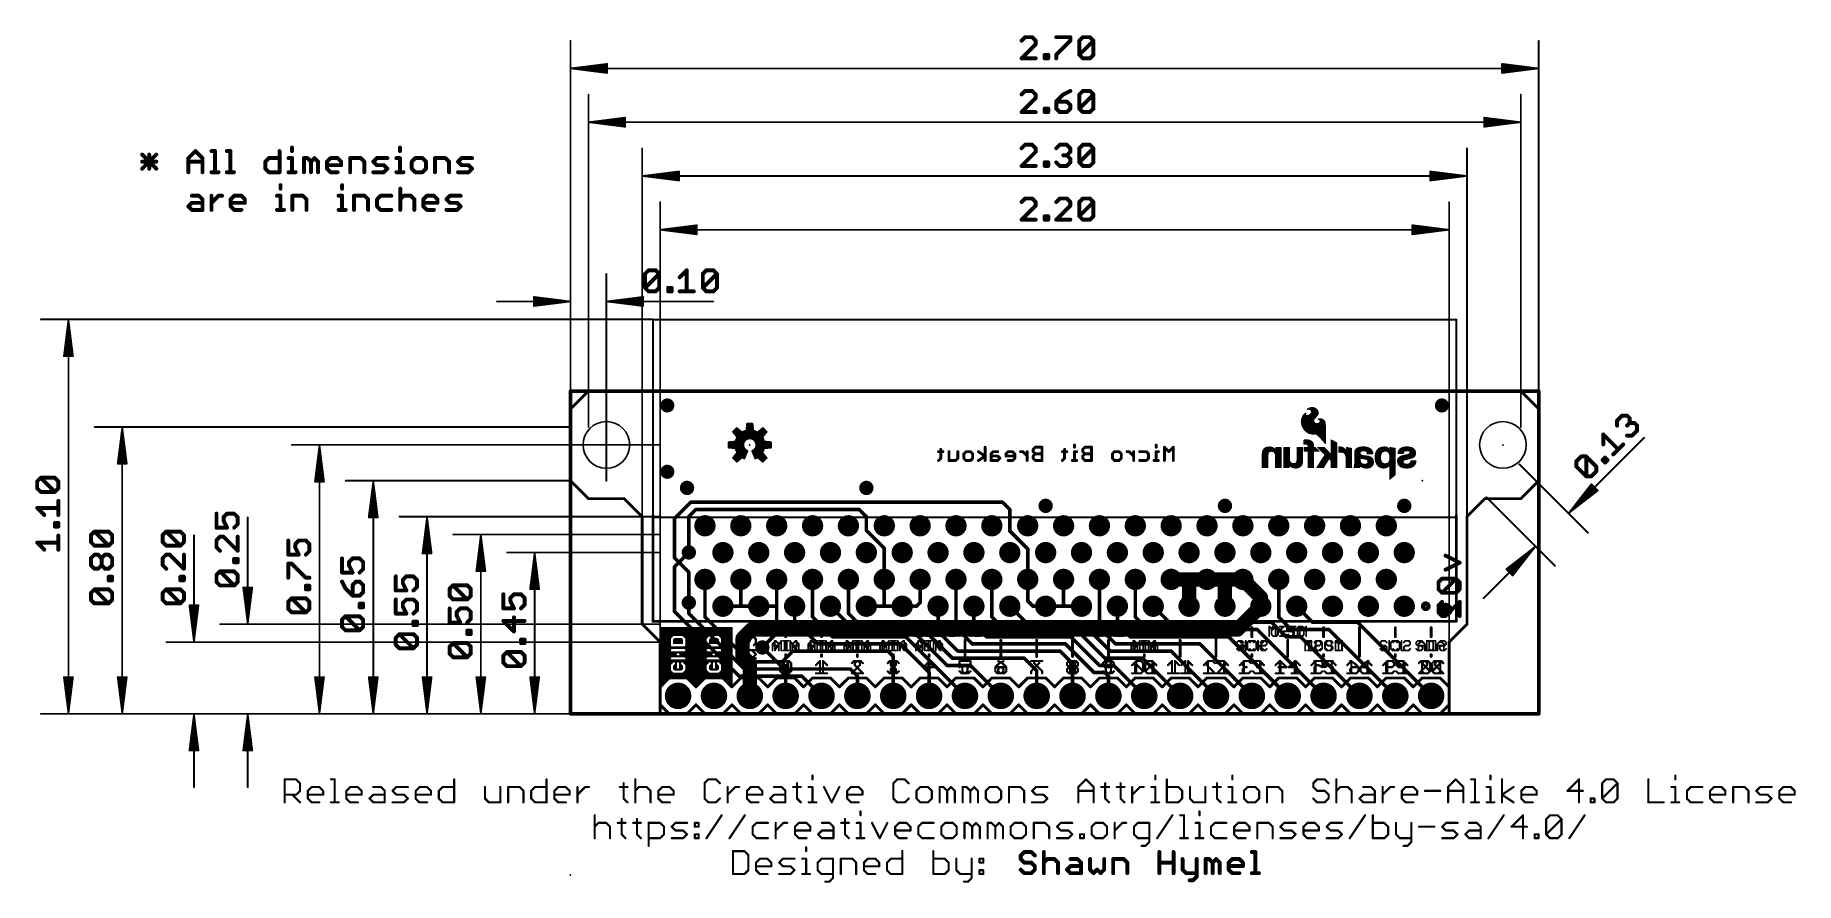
# Model space of a CAD drawing. Extents: x -38 to 87, y -12 to 48.
import ezdxf

# ---------------------------------------------------------------- set-up
doc = ezdxf.new("R2010")
doc.units = 0
for name, color, linetype in [('1', 12, 'CONTINUOUS'), ('16', 132, 'CONTINUOUS'), ('17', 110, 'CONTINUOUS'), ('18', 110, 'CONTINUOUS'), ('20', 53, 'CONTINUOUS'), ('21', 41, 'CONTINUOUS'), ('22', 40, 'CONTINUOUS'), ('23', 53, 'CONTINUOUS'), ('24', 53, 'CONTINUOUS'), ('47', 253, 'CONTINUOUS'), ('51', 53, 'CONTINUOUS')]:
    doc.layers.add(name, color=color, linetype=linetype)

# ---------------------------------------------------------------- blocks, each defined once
blk = doc.blocks.new('PIE')
at = {"const_width": 0.5}
blk.add_lwpolyline([(0, -0.25, 1), (0, 0.25, 1), (0, -0.25)], format="xyb", dxfattribs=at)
blk = doc.blocks.new('ROUNDP')
at = {"const_width": 0.5}
blk.add_lwpolyline([(0, -0.25, 1), (0, 0.25, 1), (0, -0.25)], format="xyb", dxfattribs=at)
blk = doc.blocks.new('RECT')
blk.add_solid([(-0.5, -0.5), (0.5, -0.5), (-0.5, 0.5), (0.5, 0.5)])
blk = doc.blocks.new('ROUNDV')
at = {"const_width": 0.5}
blk.add_lwpolyline([(0, -0.25, 1), (0, 0.25, 1), (0, -0.25)], format="xyb", dxfattribs=at)

msp = doc.modelspace()

# ---------------------------------------------------------------- linework, layer by layer
at = {"layer": '1'}
for points, const_width in [([(0, 22.86), (0, 0)], 0.254), ([(68.58, 22.86), (0, 22.86)], 0.254), ([(68.58, 0), (68.58, 22.86)], 0.254), ([(7.366, 10.414), (8.382, 11.43)], 0.254), ([(7.366, 10.414), (7.366, 7.239)], 0.254), ([(43.688, 9.52), (42.545, 9.52)], 1.016), ([(45.085, 9.52), (43.688, 9.52)], 1.016), ([(43.815, 9.393), (43.688, 9.52)], 1.016), ([(46.228, 9.52), (45.085, 9.52)], 1.016), ([(47.625, 9.52), (46.228, 9.52)], 1.016), ([(46.355, 9.393), (46.228, 9.52)], 1.016), ([(48.895, 8.25), (47.625, 9.52)], 1.016), ([(9.525, 9.52), (9.525, 6.858)], 0.254), ([(12.065, 9.52), (12.065, 7.62)], 0.254), ([(14.605, 9.52), (14.605, 7.62)], 0.254), ([(17.145, 9.52), (17.145, 6.858)], 0.254), ([(19.685, 9.52), (19.685, 7.112)], 0.254), ([(22.225, 9.52), (22.225, 7.62)], 0.254), ([(24.765, 7.874), (24.765, 9.52)], 0.254), ([(27.305, 9.52), (27.305, 6.096)], 0.254), ([(29.845, 9.52), (29.845, 6.858)], 0.254), ([(32.385, 9.52), (32.385, 8.001)], 0.254), ([(34.925, 9.52), (34.925, 7.62)], 0.254), ([(37.465, 9.52), (37.465, 6.096)], 0.254), ([(40.005, 9.52), (40.005, 6.858)], 0.254), ([(43.815, 7.62), (43.815, 9.393)], 1.016), ([(46.355, 7.62), (46.355, 9.393)], 1.016), ([(48.895, 7.62), (48.895, 8.25)], 1.016), ([(50.165, 9.52), (50.165, 6.858)], 0.254), ([(8.382, 7.874), (8.382, 7.112)], 0.254), ([(10.795, 7.62), (12.065, 7.62)], 0.254), ([(12.065, 7.62), (13.335, 7.62)], 0.254), ([(14.605, 7.62), (13.335, 7.62)], 0.254), ([(14.605, 5.715), (14.605, 7.62)], 0.254), ([(15.875, 7.62), (15.875, 6.604)], 0.254), ([(18.415, 7.62), (20.066, 5.969)], 0.254), ([(20.955, 7.62), (22.225, 7.62)], 0.254), ([(22.225, 7.62), (23.495, 7.62)], 0.254), ([(24.511, 7.62), (23.495, 7.62)], 0.254), ([(24.765, 7.874), (24.511, 7.62)], 0.254), ([(26.035, 7.62), (26.035, 5.842)], 0.254), ([(28.575, 7.62), (28.575, 6.35)], 0.254), ([(31.115, 7.62), (32.258, 6.477)], 0.254), ([(32.385, 8.001), (32.766, 7.62)], 0.254), ([(32.766, 7.62), (33.655, 7.62)], 0.254), ([(34.925, 7.62), (33.655, 7.62)], 0.254), ([(36.195, 7.62), (34.925, 7.62)], 0.254), ([(38.735, 7.62), (38.735, 6.35)], 0.254), ([(41.275, 7.62), (42.418, 6.477)], 0.254), ([(51.435, 7.62), (52.578, 6.477)], 0.254), ([(7.366, 7.239), (11.938, 2.667)], 0.254), ([(8.382, 7.112), (12.319, 3.175)], 0.254), ([(9.525, 6.858), (12.7, 3.683)], 0.254), ([(15.875, 6.604), (17.526, 4.953)], 0.254), ([(17.145, 6.858), (18.542, 5.461)], 0.254), ([(20.32, 6.477), (19.685, 7.112)], 0.254), ([(24.511, 6.477), (20.32, 6.477)], 0.254), ([(24.511, 6.477), (27.051, 3.937)], 0.254), ([(28.575, 6.35), (29.464, 5.461)], 0.254), ([(29.845, 6.858), (30.734, 5.969)], 0.254), ([(32.258, 6.477), (36.195, 6.477)], 0.254), ([(36.195, 6.477), (38.227, 4.445)], 0.254), ([(38.735, 6.35), (39.624, 5.461)], 0.254), ([(40.005, 6.858), (40.894, 5.969)], 0.254), ([(42.418, 6.477), (49.657, 6.477)], 0.254), ([(49.657, 6.477), (50.673, 5.461)], 0.254), ([(50.165, 6.858), (51.054, 5.969)], 0.254), ([(52.578, 6.477), (55.753, 6.477)], 0.254), ([(55.753, 6.477), (60.96, 1.27)], 0.254), ([(13.589, 4.699), (14.605, 5.715)], 0.254), ([(17.526, 4.953), (23.368, 4.953)], 0.254), ([(18.542, 5.461), (23.749, 5.461)], 0.254), ([(20.066, 5.969), (24.13, 5.969)], 0.254), ([(23.368, 4.953), (25.4, 2.921)], 0.254), ([(23.749, 5.461), (27.94, 1.27)], 0.254), ([(24.13, 5.969), (26.67, 3.429)], 0.254), ([(26.035, 5.842), (27.432, 4.445)], 0.254), ([(27.305, 6.096), (28.448, 4.953)], 0.254), ([(28.448, 4.953), (35.052, 4.953)], 0.254), ([(29.464, 5.461), (35.433, 5.461)], 0.254), ([(30.734, 5.969), (35.814, 5.969)], 0.254), ([(35.052, 4.953), (37.084, 2.921)], 0.254), ([(35.433, 5.461), (37.465, 3.429)], 0.254), ([(35.814, 5.969), (37.846, 3.937)], 0.254), ([(37.465, 6.096), (38.608, 4.953)], 0.254), ([(38.608, 4.953), (44.577, 4.953)], 0.254), ([(39.624, 5.461), (46.609, 5.461)], 0.254), ([(40.894, 5.969), (48.641, 5.969)], 0.254), ([(44.577, 4.953), (48.26, 1.27)], 0.254), ([(46.609, 5.461), (50.8, 1.27)], 0.254), ([(48.641, 5.969), (49.276, 5.334)], 0.254), ([(49.276, 5.334), (49.784, 4.826)], 0.254), ([(50.673, 5.461), (51.689, 5.461)], 0.254), ([(51.054, 5.969), (53.721, 5.969)], 0.254), ([(51.689, 5.461), (55.88, 1.27)], 0.254), ([(53.721, 5.969), (58.42, 1.27)], 0.254), ([(12.7, 3.683), (14.986, 3.683)], 0.254), ([(14.986, 3.683), (15.748, 4.445)], 0.254), ([(15.748, 4.445), (22.479, 4.445)], 0.254), ([(22.479, 4.445), (22.86, 4.064)], 0.254), ([(22.86, 4.064), (22.86, 1.27)], 0.254), ([(27.051, 3.937), (32.131, 3.937)], 0.254), ([(27.432, 4.445), (34.671, 4.445)], 0.254), ([(32.131, 3.937), (33.02, 3.048)], 0.254), ([(34.671, 4.445), (35.56, 3.556)], 0.254), ([(37.846, 3.937), (40.513, 3.937)], 0.254), ([(38.227, 4.445), (42.545, 4.445)], 0.254), ([(40.513, 3.937), (43.18, 1.27)], 0.254), ([(42.545, 4.445), (42.672, 4.318)], 0.254), ([(42.672, 4.318), (45.72, 1.27)], 0.254), ([(49.784, 4.826), (53.34, 1.27)], 0.254), ([(11.938, 2.667), (16.383, 2.667)], 0.254), ([(12.319, 3.175), (19.812, 3.175)], 0.254), ([(17.78, 1.27), (16.383, 2.667)], 0.254), ([(20.32, 2.667), (19.812, 3.175)], 0.254), ([(20.32, 1.27), (20.32, 2.667)], 0.254), ([(25.4, 2.921), (25.4, 1.27)], 0.254), ([(26.67, 3.429), (28.321, 3.429)], 0.254), ([(28.321, 3.429), (30.48, 1.27)], 0.254), ([(33.02, 3.048), (33.02, 1.27)], 0.254), ([(35.56, 3.556), (35.56, 1.27)], 0.254), ([(37.084, 2.921), (37.846, 2.921)], 0.254), ([(37.465, 3.429), (38.481, 3.429)], 0.254), ([(37.846, 2.921), (38.1, 2.667)], 0.254), ([(38.1, 2.667), (38.1, 1.27)], 0.254), ([(38.481, 3.429), (40.64, 1.27)], 0.254), ([(0, 0), (68.58, 0)], 0.254)]:
    msp.add_lwpolyline(points, dxfattribs=dict(at, const_width=const_width))
for points, const_width in [([(0.0635, 22.86, 1), (-0.0635, 22.86)], 0.127), ([(0, 22.9235, 1), (0, 22.7965)], 0.127), ([(68.6435, 22.86, 1), (68.5165, 22.86)], 0.127), ([(68.58, 22.7965, 1), (68.58, 22.9235)], 0.127), ([(8.4269, 11.3851, 1), (8.3371, 11.4749)], 0.127), ([(7.4295, 10.414, 1), (7.3025, 10.414)], 0.127), ([(7.3211, 10.4589, 1), (7.4109, 10.3691)], 0.127), ([(42.545, 9.774, 1), (42.545, 9.266)], 0.508), ([(43.688, 9.774, 1), (43.688, 9.266)], 0.508), ([(43.8676, 9.6996, 1), (43.5084, 9.3404)], 0.508), ([(43.688, 9.266, 1), (43.688, 9.774)], 0.508), ([(45.085, 9.774, 1), (45.085, 9.266)], 0.508), ([(45.085, 9.266, 1), (45.085, 9.774)], 0.508), ([(46.228, 9.774, 1), (46.228, 9.266)], 0.508), ([(46.4076, 9.6996, 1), (46.0484, 9.3404)], 0.508), ([(46.228, 9.266, 1), (46.228, 9.774)], 0.508), ([(47.8046, 9.6996, 1), (47.4454, 9.3404)], 0.508), ([(47.625, 9.266, 1), (47.625, 9.774)], 0.508), ([(9.5885, 9.52, 1), (9.4615, 9.52)], 0.127), ([(12.1285, 9.52, 1), (12.0015, 9.52)], 0.127), ([(14.6685, 9.52, 1), (14.5415, 9.52)], 0.127), ([(17.2085, 9.52, 1), (17.0815, 9.52)], 0.127), ([(19.7485, 9.52, 1), (19.6215, 9.52)], 0.127), ([(22.2885, 9.52, 1), (22.1615, 9.52)], 0.127), ([(24.8285, 9.52, 1), (24.7015, 9.52)], 0.127), ([(27.3685, 9.52, 1), (27.2415, 9.52)], 0.127), ([(29.9085, 9.52, 1), (29.7815, 9.52)], 0.127), ([(32.4485, 9.52, 1), (32.3215, 9.52)], 0.127), ([(34.9885, 9.52, 1), (34.8615, 9.52)], 0.127), ([(37.5285, 9.52, 1), (37.4015, 9.52)], 0.127), ([(40.0685, 9.52, 1), (39.9415, 9.52)], 0.127), ([(44.069, 9.393, 1), (43.561, 9.393)], 0.508), ([(43.6354, 9.2134, 1), (43.9946, 9.5726)], 0.508), ([(46.609, 9.393, 1), (46.101, 9.393)], 0.508), ([(46.1754, 9.2134, 1), (46.5346, 9.5726)], 0.508), ([(49.149, 8.25, 1), (48.641, 8.25)], 0.508), ([(50.2285, 9.52, 1), (50.1015, 9.52)], 0.127), ([(8.4455, 7.874, 1), (8.3185, 7.874)], 0.127), ([(10.795, 7.6835, 1), (10.795, 7.5565)], 0.127), ([(12.065, 7.6835, 1), (12.065, 7.5565)], 0.127), ([(12.0015, 7.62, 1), (12.1285, 7.62)], 0.127), ([(12.065, 7.5565, 1), (12.065, 7.6835)], 0.127), ([(13.335, 7.6835, 1), (13.335, 7.5565)], 0.127), ([(13.335, 7.5565, 1), (13.335, 7.6835)], 0.127), ([(14.6685, 7.62, 1), (14.5415, 7.62)], 0.127), ([(14.5415, 7.62, 1), (14.6685, 7.62)], 0.127), ([(14.605, 7.5565, 1), (14.605, 7.6835)], 0.127), ([(15.9385, 7.62, 1), (15.8115, 7.62)], 0.127), ([(18.4599, 7.6649, 1), (18.3701, 7.5751)], 0.127), ([(20.955, 7.6835, 1), (20.955, 7.5565)], 0.127), ([(22.225, 7.6835, 1), (22.225, 7.5565)], 0.127), ([(22.1615, 7.62, 1), (22.2885, 7.62)], 0.127), ([(22.225, 7.5565, 1), (22.225, 7.6835)], 0.127), ([(23.495, 7.6835, 1), (23.495, 7.5565)], 0.127), ([(23.495, 7.5565, 1), (23.495, 7.6835)], 0.127), ([(24.4661, 7.6649, 1), (24.5559, 7.5751)], 0.127), ([(24.511, 7.5565, 1), (24.511, 7.6835)], 0.127), ([(24.7015, 7.874, 1), (24.8285, 7.874)], 0.127), ([(24.8099, 7.8291, 1), (24.7201, 7.9189)], 0.127), ([(26.0985, 7.62, 1), (25.9715, 7.62)], 0.127), ([(28.6385, 7.62, 1), (28.5115, 7.62)], 0.127), ([(31.1599, 7.6649, 1), (31.0701, 7.5751)], 0.127), ([(32.4299, 8.0459, 1), (32.3401, 7.9561)], 0.127), ([(32.3215, 8.001, 1), (32.4485, 8.001)], 0.127), ([(32.766, 7.6835, 1), (32.766, 7.5565)], 0.127), ([(32.7211, 7.5751, 1), (32.8109, 7.6649)], 0.127), ([(33.655, 7.6835, 1), (33.655, 7.5565)], 0.127), ([(33.655, 7.5565, 1), (33.655, 7.6835)], 0.127), ([(34.925, 7.6835, 1), (34.925, 7.5565)], 0.127), ([(34.8615, 7.62, 1), (34.9885, 7.62)], 0.127), ([(34.925, 7.5565, 1), (34.925, 7.6835)], 0.127), ([(36.195, 7.5565, 1), (36.195, 7.6835)], 0.127), ([(38.7985, 7.62, 1), (38.6715, 7.62)], 0.127), ([(41.3199, 7.6649, 1), (41.2301, 7.5751)], 0.127), ([(43.561, 7.62, 1), (44.069, 7.62)], 0.508), ([(46.101, 7.62, 1), (46.609, 7.62)], 0.508), ([(48.641, 7.62, 1), (49.149, 7.62)], 0.508), ([(48.7154, 8.0704, 1), (49.0746, 8.4296)], 0.508), ([(51.4799, 7.6649, 1), (51.3901, 7.5751)], 0.127), ([(7.4109, 7.2839, 1), (7.3211, 7.1941)], 0.127), ([(7.3025, 7.239, 1), (7.4295, 7.239)], 0.127), ([(8.4269, 7.1569, 1), (8.3371, 7.0671)], 0.127), ([(8.3185, 7.112, 1), (8.4455, 7.112)], 0.127), ([(9.5699, 6.9029, 1), (9.4801, 6.8131)], 0.127), ([(9.4615, 6.858, 1), (9.5885, 6.858)], 0.127), ([(15.9199, 6.6489, 1), (15.8301, 6.5591)], 0.127), ([(15.8115, 6.604, 1), (15.9385, 6.604)], 0.127), ([(17.1899, 6.9029, 1), (17.1001, 6.8131)], 0.127), ([(17.0815, 6.858, 1), (17.2085, 6.858)], 0.127), ([(19.7299, 7.1569, 1), (19.6401, 7.0671)], 0.127), ([(19.6215, 7.112, 1), (19.7485, 7.112)], 0.127), ([(20.32, 6.5405, 1), (20.32, 6.4135)], 0.127), ([(20.2751, 6.4321, 1), (20.3649, 6.5219)], 0.127), ([(24.5559, 6.5219, 1), (24.4661, 6.4321)], 0.127), ([(24.511, 6.4135, 1), (24.511, 6.5405)], 0.127), ([(28.6199, 6.3949, 1), (28.5301, 6.3051)], 0.127), ([(28.5115, 6.35, 1), (28.6385, 6.35)], 0.127), ([(29.8899, 6.9029, 1), (29.8001, 6.8131)], 0.127), ([(29.7815, 6.858, 1), (29.9085, 6.858)], 0.127), ([(32.258, 6.5405, 1), (32.258, 6.4135)], 0.127), ([(32.2131, 6.4321, 1), (32.3029, 6.5219)], 0.127), ([(36.2399, 6.5219, 1), (36.1501, 6.4321)], 0.127), ([(36.195, 6.4135, 1), (36.195, 6.5405)], 0.127), ([(38.7799, 6.3949, 1), (38.6901, 6.3051)], 0.127), ([(38.6715, 6.35, 1), (38.7985, 6.35)], 0.127), ([(40.0499, 6.9029, 1), (39.9601, 6.8131)], 0.127), ([(39.9415, 6.858, 1), (40.0685, 6.858)], 0.127), ([(42.418, 6.5405, 1), (42.418, 6.4135)], 0.127), ([(42.3731, 6.4321, 1), (42.4629, 6.5219)], 0.127), ([(49.7019, 6.5219, 1), (49.6121, 6.4321)], 0.127), ([(49.657, 6.4135, 1), (49.657, 6.5405)], 0.127), ([(50.2099, 6.9029, 1), (50.1201, 6.8131)], 0.127), ([(50.1015, 6.858, 1), (50.2285, 6.858)], 0.127), ([(52.578, 6.5405, 1), (52.578, 6.4135)], 0.127), ([(52.5331, 6.4321, 1), (52.6229, 6.5219)], 0.127), ([(55.7979, 6.5219, 1), (55.7081, 6.4321)], 0.127), ([(55.753, 6.4135, 1), (55.753, 6.5405)], 0.127), ([(14.5415, 5.715, 1), (14.6685, 5.715)], 0.127), ([(14.6499, 5.6701, 1), (14.5601, 5.7599)], 0.127), ([(17.526, 5.0165, 1), (17.526, 4.8895)], 0.127), ([(17.4811, 4.9081, 1), (17.5709, 4.9979)], 0.127), ([(18.542, 5.5245, 1), (18.542, 5.3975)], 0.127), ([(18.4971, 5.4161, 1), (18.5869, 5.5059)], 0.127), ([(20.066, 6.0325, 1), (20.066, 5.9055)], 0.127), ([(20.0211, 5.9241, 1), (20.1109, 6.0139)], 0.127), ([(23.4129, 4.9979, 1), (23.3231, 4.9081)], 0.127), ([(23.368, 4.8895, 1), (23.368, 5.0165)], 0.127), ([(23.7939, 5.5059, 1), (23.7041, 5.4161)], 0.127), ([(23.749, 5.3975, 1), (23.749, 5.5245)], 0.127), ([(24.1749, 6.0139, 1), (24.0851, 5.9241)], 0.127), ([(24.13, 5.9055, 1), (24.13, 6.0325)], 0.127), ([(26.0799, 5.8869, 1), (25.9901, 5.7971)], 0.127), ([(25.9715, 5.842, 1), (26.0985, 5.842)], 0.127), ([(27.3499, 6.1409, 1), (27.2601, 6.0511)], 0.127), ([(27.2415, 6.096, 1), (27.3685, 6.096)], 0.127), ([(28.448, 5.0165, 1), (28.448, 4.8895)], 0.127), ([(28.4031, 4.9081, 1), (28.4929, 4.9979)], 0.127), ([(29.464, 5.5245, 1), (29.464, 5.3975)], 0.127), ([(29.4191, 5.4161, 1), (29.5089, 5.5059)], 0.127), ([(30.734, 6.0325, 1), (30.734, 5.9055)], 0.127), ([(30.6891, 5.9241, 1), (30.7789, 6.0139)], 0.127), ([(35.0969, 4.9979, 1), (35.0071, 4.9081)], 0.127), ([(35.052, 4.8895, 1), (35.052, 5.0165)], 0.127), ([(35.4779, 5.5059, 1), (35.3881, 5.4161)], 0.127), ([(35.433, 5.3975, 1), (35.433, 5.5245)], 0.127), ([(35.8589, 6.0139, 1), (35.7691, 5.9241)], 0.127), ([(35.814, 5.9055, 1), (35.814, 6.0325)], 0.127), ([(37.5099, 6.1409, 1), (37.4201, 6.0511)], 0.127), ([(37.4015, 6.096, 1), (37.5285, 6.096)], 0.127), ([(38.608, 5.0165, 1), (38.608, 4.8895)], 0.127), ([(38.5631, 4.9081, 1), (38.6529, 4.9979)], 0.127), ([(39.624, 5.5245, 1), (39.624, 5.3975)], 0.127), ([(39.5791, 5.4161, 1), (39.6689, 5.5059)], 0.127), ([(40.894, 6.0325, 1), (40.894, 5.9055)], 0.127), ([(40.8491, 5.9241, 1), (40.9389, 6.0139)], 0.127), ([(44.6219, 4.9979, 1), (44.5321, 4.9081)], 0.127), ([(44.577, 4.8895, 1), (44.577, 5.0165)], 0.127), ([(46.6539, 5.5059, 1), (46.5641, 5.4161)], 0.127), ([(46.609, 5.3975, 1), (46.609, 5.5245)], 0.127), ([(48.6859, 6.0139, 1), (48.5961, 5.9241)], 0.127), ([(48.641, 5.9055, 1), (48.641, 6.0325)], 0.127), ([(49.3209, 5.3789, 1), (49.2311, 5.2891)], 0.127), ([(49.2311, 5.2891, 1), (49.3209, 5.3789)], 0.127), ([(50.673, 5.5245, 1), (50.673, 5.3975)], 0.127), ([(50.6281, 5.4161, 1), (50.7179, 5.5059)], 0.127), ([(51.054, 6.0325, 1), (51.054, 5.9055)], 0.127), ([(51.0091, 5.9241, 1), (51.0989, 6.0139)], 0.127), ([(51.7339, 5.5059, 1), (51.6441, 5.4161)], 0.127), ([(51.689, 5.3975, 1), (51.689, 5.5245)], 0.127), ([(53.7659, 6.0139, 1), (53.6761, 5.9241)], 0.127), ([(53.721, 5.9055, 1), (53.721, 6.0325)], 0.127), ([(12.7, 3.7465, 1), (12.7, 3.6195)], 0.127), ([(12.6551, 3.6381, 1), (12.7449, 3.7279)], 0.127), ([(13.5441, 4.7439, 1), (13.6339, 4.6541)], 0.127), ([(14.9411, 3.7279, 1), (15.0309, 3.6381)], 0.127), ([(14.986, 3.6195, 1), (14.986, 3.7465)], 0.127), ([(15.748, 4.5085, 1), (15.748, 4.3815)], 0.127), ([(15.7929, 4.4001, 1), (15.7031, 4.4899)], 0.127), ([(22.5239, 4.4899, 1), (22.4341, 4.4001)], 0.127), ([(22.479, 4.3815, 1), (22.479, 4.5085)], 0.127), ([(22.9235, 4.064, 1), (22.7965, 4.064)], 0.127), ([(22.8151, 4.0191, 1), (22.9049, 4.1089)], 0.127), ([(27.051, 4.0005, 1), (27.051, 3.8735)], 0.127), ([(27.0061, 3.8921, 1), (27.0959, 3.9819)], 0.127), ([(27.432, 4.5085, 1), (27.432, 4.3815)], 0.127), ([(27.3871, 4.4001, 1), (27.4769, 4.4899)], 0.127), ([(32.1759, 3.9819, 1), (32.0861, 3.8921)], 0.127), ([(32.131, 3.8735, 1), (32.131, 4.0005)], 0.127), ([(34.7159, 4.4899, 1), (34.6261, 4.4001)], 0.127), ([(34.671, 4.3815, 1), (34.671, 4.5085)], 0.127), ([(37.846, 4.0005, 1), (37.846, 3.8735)], 0.127), ([(37.8011, 3.8921, 1), (37.8909, 3.9819)], 0.127), ([(38.227, 4.5085, 1), (38.227, 4.3815)], 0.127), ([(38.1821, 4.4001, 1), (38.2719, 4.4899)], 0.127), ([(40.5579, 3.9819, 1), (40.4681, 3.8921)], 0.127), ([(40.513, 3.8735, 1), (40.513, 4.0005)], 0.127), ([(42.5899, 4.4899, 1), (42.5001, 4.4001)], 0.127), ([(42.545, 4.3815, 1), (42.545, 4.5085)], 0.127), ([(42.7169, 4.3629, 1), (42.6271, 4.2731)], 0.127), ([(42.6271, 4.2731, 1), (42.7169, 4.3629)], 0.127), ([(49.8289, 4.8709, 1), (49.7391, 4.7811)], 0.127), ([(49.7391, 4.7811, 1), (49.8289, 4.8709)], 0.127), ([(11.938, 2.7305, 1), (11.938, 2.6035)], 0.127), ([(11.8931, 2.6221, 1), (11.9829, 2.7119)], 0.127), ([(12.319, 3.2385, 1), (12.319, 3.1115)], 0.127), ([(12.2741, 3.1301, 1), (12.3639, 3.2199)], 0.127), ([(16.4279, 2.7119, 1), (16.3381, 2.6221)], 0.127), ([(16.383, 2.6035, 1), (16.383, 2.7305)], 0.127), ([(19.8569, 3.2199, 1), (19.7671, 3.1301)], 0.127), ([(19.812, 3.1115, 1), (19.812, 3.2385)], 0.127), ([(20.3835, 2.667, 1), (20.2565, 2.667)], 0.127), ([(20.2751, 2.6221, 1), (20.3649, 2.7119)], 0.127), ([(25.4635, 2.921, 1), (25.3365, 2.921)], 0.127), ([(25.3551, 2.8761, 1), (25.4449, 2.9659)], 0.127), ([(26.67, 3.4925, 1), (26.67, 3.3655)], 0.127), ([(26.6251, 3.3841, 1), (26.7149, 3.4739)], 0.127), ([(28.3659, 3.4739, 1), (28.2761, 3.3841)], 0.127), ([(28.321, 3.3655, 1), (28.321, 3.4925)], 0.127), ([(33.0835, 3.048, 1), (32.9565, 3.048)], 0.127), ([(32.9751, 3.0031, 1), (33.0649, 3.0929)], 0.127), ([(35.6235, 3.556, 1), (35.4965, 3.556)], 0.127), ([(35.5151, 3.5111, 1), (35.6049, 3.6009)], 0.127), ([(37.084, 2.9845, 1), (37.084, 2.8575)], 0.127), ([(37.0391, 2.8761, 1), (37.1289, 2.9659)], 0.127), ([(37.465, 3.4925, 1), (37.465, 3.3655)], 0.127), ([(37.4201, 3.3841, 1), (37.5099, 3.4739)], 0.127), ([(37.8909, 2.9659, 1), (37.8011, 2.8761)], 0.127), ([(37.846, 2.8575, 1), (37.846, 2.9845)], 0.127), ([(38.1635, 2.667, 1), (38.0365, 2.667)], 0.127), ([(38.0551, 2.6221, 1), (38.1449, 2.7119)], 0.127), ([(38.5259, 3.4739, 1), (38.4361, 3.3841)], 0.127), ([(38.481, 3.3655, 1), (38.481, 3.4925)], 0.127), ([(17.7351, 1.2251, 1), (17.8249, 1.3149)], 0.127), ([(20.2565, 1.27, 1), (20.3835, 1.27)], 0.127), ([(22.7965, 1.27, 1), (22.9235, 1.27)], 0.127), ([(25.3365, 1.27, 1), (25.4635, 1.27)], 0.127), ([(27.8951, 1.2251, 1), (27.9849, 1.3149)], 0.127), ([(30.4351, 1.2251, 1), (30.5249, 1.3149)], 0.127), ([(32.9565, 1.27, 1), (33.0835, 1.27)], 0.127), ([(35.4965, 1.27, 1), (35.6235, 1.27)], 0.127), ([(38.0365, 1.27, 1), (38.1635, 1.27)], 0.127), ([(40.5951, 1.2251, 1), (40.6849, 1.3149)], 0.127), ([(43.1351, 1.2251, 1), (43.2249, 1.3149)], 0.127), ([(45.6751, 1.2251, 1), (45.7649, 1.3149)], 0.127), ([(48.2151, 1.2251, 1), (48.3049, 1.3149)], 0.127), ([(50.7551, 1.2251, 1), (50.8449, 1.3149)], 0.127), ([(53.2951, 1.2251, 1), (53.3849, 1.3149)], 0.127), ([(55.8351, 1.2251, 1), (55.9249, 1.3149)], 0.127), ([(58.3751, 1.2251, 1), (58.4649, 1.3149)], 0.127), ([(60.9151, 1.2251, 1), (61.0049, 1.3149)], 0.127), ([(0, 0.0635, 1), (0, -0.0635)], 0.127), ([(-0.0635, 0, 1), (0.0635, 0)], 0.127), ([(68.5165, 0, 1), (68.6435, 0)], 0.127), ([(68.58, -0.0635, 1), (68.58, 0.0635)], 0.127)]:
    msp.add_lwpolyline(points, format="xyb", dxfattribs=dict(at, const_width=const_width))
at = {"layer": '16'}
for points, const_width in [([(0, 22.86), (0, 0)], 0.254), ([(68.58, 22.86), (0, 22.86)], 0.254), ([(68.58, 0), (68.58, 22.86)], 0.254), ([(8.509, 14.986), (7.366, 13.843)], 0.254), ([(30.607, 14.986), (8.509, 14.986)], 0.254), ([(31.115, 14.478), (30.607, 14.986)], 0.254), ([(7.366, 11.049), (7.366, 13.843)], 0.254), ([(8.89, 14.478), (8.382, 13.97)], 0.254), ([(8.382, 13.97), (8.382, 11.43)], 0.254), ([(20.447, 14.478), (8.89, 14.478)], 0.254), ([(20.955, 13.97), (20.447, 14.478)], 0.254), ([(20.955, 13.0048), (20.955, 13.97)], 0.254), ([(31.115, 12.954), (31.115, 14.478)], 0.254), ([(22.225, 11.7348), (20.955, 13.0048)], 0.254), ([(32.385, 11.684), (31.115, 12.954)], 0.254), ([(22.225, 9.52), (22.225, 11.7348)], 0.254), ([(32.385, 9.52), (32.385, 11.684)], 0.254), ([(61.9794, 11.206), (62.9793, 10.7061)], 0.2794), ([(8.382, 10.033), (7.366, 11.049)], 0.254), ([(8.382, 7.874), (8.382, 10.033)], 0.254), ([(62.9793, 10.7061), (61.9794, 10.2061)], 0.2794), ([(61.7294, 9.5689), (61.4794, 9.3189)], 0.2794), ([(61.4794, 9.3189), (61.4794, 8.8189)], 0.2794), ([(61.4794, 8.8189), (61.7294, 8.569)], 0.2794), ([(62.7293, 9.5689), (61.7294, 9.5689)], 0.2794), ([(62.7293, 9.5689), (61.7294, 8.569)], 0.2794), ([(62.9793, 9.3189), (62.7293, 9.5689)], 0.2794), ([(62.7293, 8.569), (62.9793, 8.8189)], 0.2794), ([(62.9793, 8.8189), (62.9793, 9.3189)], 0.2794), ([(47.244, 5.969), (48.895, 7.62)], 1.016), ([(61.4794, 7.6817), (61.7294, 7.9317)], 0.2794), ([(61.4794, 7.1818), (61.4794, 7.6817)], 0.2794), ([(61.7294, 8.569), (62.7293, 8.569)], 0.2794), ([(62.9793, 7.9317), (61.9794, 6.9318)], 0.2794), ([(62.9793, 6.9318), (62.9793, 7.9317)], 0.2794), ([(12.192, 5.334), (12.827, 5.969)], 1.016), ([(12.827, 5.969), (47.244, 5.969)], 1.016), ([(61.7294, 6.9318), (61.4794, 7.1818)], 0.2794), ([(61.9794, 6.9318), (61.7294, 6.9318)], 0.2794), ([(12.192, 4.064), (12.192, 5.334)], 1.016), ([(12.7, 3.556), (12.192, 4.064)], 1.016), ([(12.7, 1.27), (12.7, 3.556)], 1.016), ([(15.24, 3.048), (13.589, 4.699)], 0.254), ([(15.24, 1.27), (15.24, 3.048)], 0.254), ([(0, 0), (68.58, 0)], 0.254)]:
    msp.add_lwpolyline(points, dxfattribs=dict(at, const_width=const_width))
for points, const_width in [([(0.0635, 22.86, 1), (-0.0635, 22.86)], 0.127), ([(0, 22.9235, 1), (0, 22.7965)], 0.127), ([(68.6435, 22.86, 1), (68.5165, 22.86)], 0.127), ([(68.58, 22.7965, 1), (68.58, 22.9235)], 0.127), ([(8.509, 15.0495, 1), (8.509, 14.9225)], 0.127), ([(8.5539, 14.9411, 1), (8.4641, 15.0309)], 0.127), ([(30.6519, 15.0309, 1), (30.5621, 14.9411)], 0.127), ([(30.607, 14.9225, 1), (30.607, 15.0495)], 0.127), ([(7.4295, 13.843, 1), (7.3025, 13.843)], 0.127), ([(7.3211, 13.8879, 1), (7.4109, 13.7981)], 0.127), ([(8.4455, 13.97, 1), (8.3185, 13.97)], 0.127), ([(8.3371, 14.0149, 1), (8.4269, 13.9251)], 0.127), ([(8.89, 14.5415, 1), (8.89, 14.4145)], 0.127), ([(8.9349, 14.4331, 1), (8.8451, 14.5229)], 0.127), ([(20.4919, 14.5229, 1), (20.4021, 14.4331)], 0.127), ([(20.447, 14.4145, 1), (20.447, 14.5415)], 0.127), ([(21.0185, 13.97, 1), (20.8915, 13.97)], 0.127), ([(20.9101, 13.9251, 1), (20.9999, 14.0149)], 0.127), ([(31.1785, 14.478, 1), (31.0515, 14.478)], 0.127), ([(31.0701, 14.4331, 1), (31.1599, 14.5229)], 0.127), ([(20.9999, 13.0497, 1), (20.9101, 12.9599)], 0.127), ([(20.8915, 13.0048, 1), (21.0185, 13.0048)], 0.127), ([(31.1599, 12.9989, 1), (31.0701, 12.9091)], 0.127), ([(31.0515, 12.954, 1), (31.1785, 12.954)], 0.127), ([(8.3185, 11.43, 1), (8.4455, 11.43)], 0.127), ([(22.2885, 11.7348, 1), (22.1615, 11.7348)], 0.127), ([(22.1801, 11.6899, 1), (22.2699, 11.7797)], 0.127), ([(32.4485, 11.684, 1), (32.3215, 11.684)], 0.127), ([(32.3401, 11.6391, 1), (32.4299, 11.7289)], 0.127), ([(62.0106, 11.2685, 1), (61.9481, 11.1436)], 0.1397), ([(7.4109, 11.0939, 1), (7.3211, 11.0041)], 0.127), ([(7.3025, 11.049, 1), (7.4295, 11.049)], 0.127), ([(8.4455, 10.033, 1), (8.3185, 10.033)], 0.127), ([(8.3371, 9.9881, 1), (8.4269, 10.0779)], 0.127), ([(61.9481, 10.2686, 1), (62.0106, 10.1436)], 0.1397), ([(63.0105, 10.6436, 1), (62.9481, 10.7686)], 0.1397), ([(62.9481, 10.6436, 1), (63.0105, 10.7686)], 0.1397), ([(22.1615, 9.52, 1), (22.2885, 9.52)], 0.127), ([(32.3215, 9.52, 1), (32.4485, 9.52)], 0.127), ([(61.5493, 9.3189, 1), (61.4096, 9.3189)], 0.1397), ([(61.43, 9.3683, 1), (61.5288, 9.2695)], 0.1397), ([(61.5288, 8.8683, 1), (61.43, 8.7695)], 0.1397), ([(61.4096, 8.8189, 1), (61.5493, 8.8189)], 0.1397), ([(61.7294, 9.6387, 1), (61.7294, 9.499)], 0.1397), ([(61.7788, 9.5195, 1), (61.68, 9.6183)], 0.1397), ([(62.7787, 9.6183, 1), (62.6799, 9.5195)], 0.1397), ([(62.7787, 9.5195, 1), (62.6799, 9.6183)], 0.1397), ([(62.7293, 9.499, 1), (62.7293, 9.6387)], 0.1397), ([(63.0492, 9.3189, 1), (62.9094, 9.3189)], 0.1397), ([(62.9094, 8.8189, 1), (63.0492, 8.8189)], 0.1397), ([(62.9299, 9.2695, 1), (63.0287, 9.3683)], 0.1397), ([(63.0287, 8.7695, 1), (62.9299, 8.8683)], 0.1397), ([(8.3185, 7.874, 1), (8.4455, 7.874)], 0.127), ([(49.0746, 7.4404, 1), (48.7154, 7.7996)], 0.508), ([(61.5493, 7.6817, 1), (61.4096, 7.6817)], 0.1397), ([(61.43, 7.7311, 1), (61.5288, 7.6324)], 0.1397), ([(61.7294, 8.6388, 1), (61.7294, 8.4991)], 0.1397), ([(61.68, 8.6184, 1), (61.7788, 8.5196)], 0.1397), ([(61.68, 8.5196, 1), (61.7788, 8.6184)], 0.1397), ([(61.7788, 7.8823, 1), (61.68, 7.9811)], 0.1397), ([(62.6799, 8.6184, 1), (62.7787, 8.5196)], 0.1397), ([(62.7293, 8.4991, 1), (62.7293, 8.6388)], 0.1397), ([(63.0492, 7.9317, 1), (62.9094, 7.9317)], 0.1397), ([(63.0287, 7.8823, 1), (62.9299, 7.9811)], 0.1397), ([(12.827, 6.223, 1), (12.827, 5.715)], 0.508), ([(13.0066, 5.7894, 1), (12.6474, 6.1486)], 0.508), ([(47.0644, 6.1486, 1), (47.4236, 5.7894)], 0.508), ([(47.244, 5.715, 1), (47.244, 6.223)], 0.508), ([(61.5288, 7.2312, 1), (61.43, 7.1324)], 0.1397), ([(61.4096, 7.1818, 1), (61.5493, 7.1818)], 0.1397), ([(61.7294, 7.0017, 1), (61.7294, 6.862)], 0.1397), ([(61.68, 6.8824, 1), (61.7788, 6.9812)], 0.1397), ([(61.93, 6.9812, 1), (62.0288, 6.8824)], 0.1397), ([(61.9794, 6.862, 1), (61.9794, 7.0017)], 0.1397), ([(62.9094, 6.9318, 1), (63.0492, 6.9318)], 0.1397), ([(12.446, 5.334, 1), (11.938, 5.334)], 0.508), ([(12.0124, 5.5136, 1), (12.3716, 5.1544)], 0.508), ([(12.3716, 4.2436, 1), (12.0124, 3.8844)], 0.508), ([(11.938, 4.064, 1), (12.446, 4.064)], 0.508), ([(12.954, 3.556, 1), (12.446, 3.556)], 0.508), ([(12.5204, 3.3764, 1), (12.8796, 3.7356)], 0.508), ([(13.6339, 4.7439, 1), (13.5441, 4.6541)], 0.127), ([(15.3035, 3.048, 1), (15.1765, 3.048)], 0.127), ([(15.1951, 3.0031, 1), (15.2849, 3.0929)], 0.127), ([(12.446, 1.27, 1), (12.954, 1.27)], 0.508), ([(15.1765, 1.27, 1), (15.3035, 1.27)], 0.127), ([(0, 0.0635, 1), (0, -0.0635)], 0.127), ([(-0.0635, 0, 1), (0.0635, 0)], 0.127), ([(68.5165, 0, 1), (68.6435, 0)], 0.127), ([(68.58, -0.0635, 1), (68.58, 0.0635)], 0.127)]:
    msp.add_lwpolyline(points, format="xyb", dxfattribs=dict(at, const_width=const_width))
at = {"layer": '20', "const_width": 0.2032}
for points in [[(1.27, 22.86), (0, 21.59)], [(67.31, 22.86), (1.27, 22.86)], [(67.31, 22.86), (68.58, 21.59)], [(0, 21.59), (0, 16.51)], [(68.58, 21.59), (68.58, 16.51)], [(0, 16.51), (1.27, 15.24)], [(68.58, 16.51), (67.31, 15.24)], [(1.27, 15.24), (3.81, 15.24)], [(3.81, 15.24), (5.08, 13.97)], [(64.77, 15.24), (63.5, 13.97)], [(64.77, 15.24), (67.31, 15.24)], [(5.08, 13.97), (5.08, 6.35)], [(63.5, 13.97), (63.5, 6.35)], [(5.08, 6.35), (6.35, 5.08)], [(63.5, 6.35), (62.23, 5.08)], [(6.35, 5.08), (6.35, 0)], [(62.23, 5.08), (62.23, 0)], [(6.35, 0), (62.23, 0)]]:
    msp.add_lwpolyline(points, dxfattribs=at)
at = {"layer": '20', "const_width": 0.1016}
for points in [[(1.27, 22.9108, 1), (1.27, 22.8092)], [(1.3059, 22.8241, 1), (1.2341, 22.8959)], [(67.3459, 22.8959, 1), (67.2741, 22.8241)], [(67.31, 22.8092, 1), (67.31, 22.9108)], [(0.0508, 21.59, 1), (-0.0508, 21.59)], [(-0.0359, 21.6259, 1), (0.0359, 21.5541)], [(68.6308, 21.59, 1), (68.5292, 21.59)], [(68.5441, 21.5541, 1), (68.6159, 21.6259)], [(0.0359, 16.5459, 1), (-0.0359, 16.4741)], [(-0.0508, 16.51, 1), (0.0508, 16.51)], [(68.5292, 16.51, 1), (68.6308, 16.51)], [(68.6159, 16.4741, 1), (68.5441, 16.5459)], [(1.27, 15.2908, 1), (1.27, 15.1892)], [(1.2341, 15.2041, 1), (1.3059, 15.2759)], [(3.8459, 15.2759, 1), (3.7741, 15.2041)], [(3.81, 15.1892, 1), (3.81, 15.2908)], [(64.77, 15.2908, 1), (64.77, 15.1892)], [(64.8059, 15.2041, 1), (64.7341, 15.2759)], [(67.2741, 15.2759, 1), (67.3459, 15.2041)], [(67.31, 15.1892, 1), (67.31, 15.2908)], [(5.1308, 13.97, 1), (5.0292, 13.97)], [(5.0441, 13.9341, 1), (5.1159, 14.0059)], [(63.5508, 13.97, 1), (63.4492, 13.97)], [(63.4641, 14.0059, 1), (63.5359, 13.9341)], [(5.1159, 6.3859, 1), (5.0441, 6.3141)], [(5.0292, 6.35, 1), (5.1308, 6.35)], [(63.4492, 6.35, 1), (63.5508, 6.35)], [(63.5359, 6.3141, 1), (63.4641, 6.3859)], [(6.4008, 5.08, 1), (6.2992, 5.08)], [(6.3141, 5.0441, 1), (6.3859, 5.1159)], [(62.2808, 5.08, 1), (62.1792, 5.08)], [(62.1941, 5.1159, 1), (62.2659, 5.0441)], [(6.35, 0.0508, 1), (6.35, -0.0508)], [(6.2992, 0, 1), (6.4008, 0)], [(62.1792, 0, 1), (62.2808, 0)], [(62.23, -0.0508, 1), (62.23, 0.0508)]]:
    msp.add_lwpolyline(points, format="xyb", dxfattribs=at)
at = {"layer": '20'}
for centre in [(2.54, 19.05), (66.04, 19.05)]:
    msp.add_circle(centre, 1.651, dxfattribs=at)
at = {"layer": '21'}
for points, const_width in [([(5.84, 6.55), (5.84, 14.02)], 0.2032), ([(62.74, 6.55), (62.74, 14.02)], 0.2032), ([(62.74, 6.55), (5.84, 6.55)], 0.2032), ([(21.8009, 6.1855), (21.8009, 5.4991)], 0.127), ([(22.6637, 6.1855), (22.5493, 6.0711)], 0.127), ([(22.8925, 6.1855), (22.6637, 6.1855)], 0.127), ([(23.0069, 6.0711), (22.8925, 6.1855)], 0.127), ([(23.2977, 5.9567), (23.5265, 6.1855)], 0.127), ([(23.5265, 6.1855), (23.5265, 5.4991)], 0.127), ([(24.3409, 6.1855), (24.3409, 5.4991)], 0.127), ([(25.2037, 6.1855), (25.0893, 6.0711)], 0.127), ([(25.4325, 6.1855), (25.2037, 6.1855)], 0.127), ([(25.5469, 6.0711), (25.4325, 6.1855)], 0.127), ([(25.9521, 6.1855), (25.8377, 6.0711)], 0.127), ([(26.1809, 6.1855), (25.9521, 6.1855)], 0.127), ([(26.2953, 6.0711), (26.1809, 6.1855)], 0.127), ([(26.8809, 5.4991), (26.8809, 6.1855)], 0.127), ([(26.8809, 6.1855), (27.2241, 6.1855)], 0.127), ([(27.2241, 6.1855), (27.3385, 6.0711)], 0.127), ([(27.6293, 6.1855), (28.0869, 6.1855)], 0.127), ([(27.8581, 5.4991), (27.8581, 6.1855)], 0.127), ([(28.3777, 5.9567), (28.6065, 6.1855)], 0.127), ([(28.6065, 6.1855), (28.8353, 5.9567)], 0.127), ([(29.4209, 6.1855), (29.4209, 5.4991)], 0.127), ([(30.2837, 6.1855), (30.1693, 6.0711)], 0.127), ([(30.5125, 6.1855), (30.2837, 6.1855)], 0.127), ([(30.6269, 6.0711), (30.5125, 6.1855)], 0.127), ([(31.0321, 6.1855), (30.9177, 6.0711)], 0.127), ([(31.2609, 6.1855), (31.0321, 6.1855)], 0.127), ([(31.3753, 6.0711), (31.2609, 6.1855)], 0.127), ([(31.9609, 6.1855), (31.9609, 5.4991)], 0.127), ([(32.8237, 6.1855), (32.7093, 6.0711)], 0.127), ([(33.0525, 6.1855), (32.8237, 6.1855)], 0.127), ([(33.1669, 6.0711), (33.0525, 6.1855)], 0.127), ([(33.4577, 6.0711), (33.5721, 6.1855)], 0.127), ([(33.5721, 6.1855), (33.8009, 6.1855)], 0.127), ([(33.8009, 6.1855), (33.9153, 6.0711)], 0.127), ([(37.0409, 6.1855), (37.0409, 5.4991)], 0.127), ([(37.9037, 6.1855), (37.7893, 6.0711)], 0.127), ([(38.1325, 6.1855), (37.9037, 6.1855)], 0.127), ([(38.2469, 6.0711), (38.1325, 6.1855)], 0.127), ([(38.5377, 6.1855), (38.9953, 6.1855)], 0.127), ([(38.9953, 6.1855), (38.9953, 6.0711)], 0.127), ([(39.5809, 6.1855), (39.5809, 5.4991)], 0.127), ([(40.4437, 6.1855), (40.3293, 6.0711)], 0.127), ([(40.6725, 6.1855), (40.4437, 6.1855)], 0.127), ([(40.7869, 6.0711), (40.6725, 6.1855)], 0.127), ([(41.0777, 6.0711), (41.1921, 6.1855)], 0.127), ([(41.1921, 6.1855), (41.4209, 6.1855)], 0.127), ([(41.4209, 6.1855), (41.5353, 6.0711)], 0.127), ([(42.1209, 5.4991), (42.1209, 6.1855)], 0.127), ([(42.1209, 6.1855), (42.4641, 6.1855)], 0.127), ([(42.4641, 6.1855), (42.5785, 6.0711)], 0.127), ([(42.8693, 6.1855), (43.3269, 6.1855)], 0.127), ([(43.0981, 5.4991), (43.0981, 6.1855)], 0.127), ([(43.6177, 5.4991), (43.6177, 6.1855)], 0.127), ([(43.6177, 6.1855), (43.9609, 6.1855)], 0.127), ([(43.9609, 6.1855), (44.0753, 6.0711)], 0.127), ([(49.4914, 5.4991), (49.4914, 6.1855)], 0.127), ([(49.4914, 6.1855), (49.7202, 5.9567)], 0.127), ([(49.7202, 5.9567), (49.949, 6.1855)], 0.127), ([(49.949, 6.1855), (49.949, 5.4991)], 0.127), ([(50.2398, 6.1855), (50.4686, 6.1855)], 0.127), ([(50.3542, 5.4991), (50.3542, 6.1855)], 0.127), ([(50.8532, 6.1855), (50.7388, 6.0711)], 0.127), ([(51.082, 6.1855), (50.8532, 6.1855)], 0.127), ([(51.1964, 6.0711), (51.082, 6.1855)], 0.127), ([(51.6016, 6.1855), (51.4872, 6.0711)], 0.127), ([(51.8304, 6.1855), (51.6016, 6.1855)], 0.127), ([(51.9448, 6.0711), (51.8304, 6.1855)], 0.127), ([(6.35, 6.096), (11.43, 6.096)], 0.1016), ([(6.35, 6.0706), (6.35, 6.096)], 0.1016), ([(6.35, 5.969), (6.35, 6.0706)], 0.1016), ([(6.35, 6.0706), (11.43, 6.0706)], 0.1016), ([(6.35, 5.8674), (6.35, 5.969)], 0.1016), ([(6.35, 5.969), (11.43, 5.969)], 0.1016), ([(6.35, 5.7658), (6.35, 5.8674)], 0.1016), ([(6.35, 5.8674), (11.43, 5.8674)], 0.1016), ([(6.35, 5.6642), (6.35, 5.7658)], 0.1016), ([(6.35, 5.7658), (11.43, 5.7658)], 0.1016), ([(6.35, 5.5626), (6.35, 5.6642)], 0.1016), ([(6.35, 5.6642), (11.43, 5.6642)], 0.1016), ([(6.35, 5.461), (6.35, 5.5626)], 0.1016), ([(6.35, 5.5626), (7.2763, 5.5626)], 0.1016), ([(6.35, 5.3594), (6.35, 5.461)], 0.1016), ([(6.35, 5.461), (7.1747, 5.461)], 0.1016), ([(6.35, 5.2578), (6.35, 5.3594)], 0.1016), ([(6.35, 5.3594), (7.0731, 5.3594)], 0.1016), ([(6.35, 5.1562), (6.35, 5.2578)], 0.1016), ([(6.35, 5.2578), (7.0605, 5.2578)], 0.1016), ([(6.35, 5.0546), (6.35, 5.1562)], 0.1016), ([(6.35, 5.1562), (7.0605, 5.1562)], 0.1016), ([(6.35, 4.953), (6.35, 5.0546)], 0.1016), ([(6.35, 5.0546), (7.0605, 5.0546)], 0.1016), ([(6.35, 4.8514), (6.35, 4.953)], 0.1016), ([(6.35, 4.953), (7.0605, 4.953)], 0.1016), ([(7.1349, 5.4211), (7.0605, 5.3467)], 0.1016), ([(7.0605, 5.3467), (7.0605, 5.2578)], 0.1016), ([(7.0605, 5.2578), (7.0605, 5.1562)], 0.1016), ([(7.0605, 5.1562), (7.0605, 5.0546)], 0.1016), ([(7.0605, 5.0546), (7.0605, 4.953)], 0.1016), ([(7.0605, 4.953), (7.0605, 4.8514)], 0.1016), ([(7.2763, 5.5626), (7.1349, 5.4211)], 0.1016), ([(7.2789, 5.5652), (7.2763, 5.5626)], 0.1016), ([(7.9603, 5.5652), (7.2789, 5.5652)], 0.1016), ([(7.3145, 5.2415), (7.3841, 5.3112)], 0.1016), ([(7.3145, 5.1562), (7.3145, 5.2415)], 0.1016), ([(7.3145, 5.0546), (7.3145, 5.1562)], 0.1016), ([(7.3145, 5.1562), (7.9248, 5.1562)], 0.1016), ([(7.3145, 4.989), (7.3145, 5.0546)], 0.1016), ([(7.3145, 5.0546), (7.9248, 5.0546)], 0.1016), ([(7.9248, 4.989), (7.3145, 4.989)], 0.1016), ([(7.3307, 5.2578), (7.9085, 5.2578)], 0.1016), ([(7.3841, 5.3112), (7.8551, 5.3112)], 0.1016), ([(7.8551, 5.3112), (7.9085, 5.2578)], 0.1016), ([(7.9085, 5.2578), (7.9248, 5.2415)], 0.1016), ([(7.9248, 5.2415), (7.9248, 5.1562)], 0.1016), ([(7.9248, 5.1562), (7.9248, 5.0546)], 0.1016), ([(7.9248, 5.0546), (7.9248, 4.989)], 0.1016), ([(7.9629, 5.5626), (7.9603, 5.5652)], 0.1016), ([(8.0645, 5.461), (7.9629, 5.5626)], 0.1016), ([(7.9629, 5.5626), (9.8163, 5.5626)], 0.1016), ([(8.1661, 5.3594), (8.0645, 5.461)], 0.1016), ([(8.0645, 5.461), (9.7147, 5.461)], 0.1016), ([(8.1788, 5.3467), (8.1661, 5.3594)], 0.1016), ([(8.1661, 5.3594), (9.6131, 5.3594)], 0.1016), ([(8.1788, 5.2578), (8.1788, 5.3467)], 0.1016), ([(8.1788, 5.1562), (8.1788, 5.2578)], 0.1016), ([(8.1788, 5.2578), (9.6005, 5.2578)], 0.1016), ([(8.1788, 5.0546), (8.1788, 5.1562)], 0.1016), ([(8.1788, 5.1562), (9.6005, 5.1562)], 0.1016), ([(8.1788, 4.953), (8.1788, 5.0546)], 0.1016), ([(8.1788, 5.0546), (9.6005, 5.0546)], 0.1016), ([(8.1788, 4.8514), (8.1788, 4.953)], 0.1016), ([(8.1788, 4.953), (9.6005, 4.953)], 0.1016), ([(9.6749, 5.4211), (9.6005, 5.3467)], 0.1016), ([(9.6005, 5.3467), (9.6005, 5.2578)], 0.1016), ([(9.6005, 5.2578), (9.6005, 5.1562)], 0.1016), ([(9.6005, 5.1562), (9.6005, 5.0546)], 0.1016), ([(9.6005, 5.0546), (9.6005, 4.953)], 0.1016), ([(9.6005, 4.953), (9.6005, 4.8514)], 0.1016), ([(9.8163, 5.5626), (9.6749, 5.4211)], 0.1016), ([(9.8189, 5.5652), (9.8163, 5.5626)], 0.1016), ([(10.5003, 5.5652), (9.8189, 5.5652)], 0.1016), ([(9.8545, 5.2415), (9.9241, 5.3112)], 0.1016), ([(9.8545, 5.1562), (9.8545, 5.2415)], 0.1016), ([(9.8545, 5.0546), (9.8545, 5.1562)], 0.1016), ([(9.8545, 5.1562), (10.4648, 5.1562)], 0.1016), ([(9.8545, 4.989), (9.8545, 5.0546)], 0.1016), ([(9.8545, 5.0546), (10.4648, 5.0546)], 0.1016), ([(10.4648, 4.989), (9.8545, 4.989)], 0.1016), ([(9.8707, 5.2578), (10.4485, 5.2578)], 0.1016), ([(9.9241, 5.3112), (10.3951, 5.3112)], 0.1016), ([(10.3951, 5.3112), (10.4485, 5.2578)], 0.1016), ([(10.4485, 5.2578), (10.4648, 5.2415)], 0.1016), ([(10.4648, 5.2415), (10.4648, 5.1562)], 0.1016), ([(10.4648, 5.1562), (10.4648, 5.0546)], 0.1016), ([(10.4648, 5.0546), (10.4648, 4.989)], 0.1016), ([(10.5029, 5.5626), (10.5003, 5.5652)], 0.1016), ([(10.6045, 5.461), (10.5029, 5.5626)], 0.1016), ([(10.5029, 5.5626), (11.43, 5.5626)], 0.1016), ([(10.7061, 5.3594), (10.6045, 5.461)], 0.1016), ([(10.6045, 5.461), (11.43, 5.461)], 0.1016), ([(10.7188, 5.3467), (10.7061, 5.3594)], 0.1016), ([(10.7061, 5.3594), (11.43, 5.3594)], 0.1016), ([(10.7188, 5.2578), (10.7188, 5.3467)], 0.1016), ([(10.7188, 5.1562), (10.7188, 5.2578)], 0.1016), ([(10.7188, 5.2578), (11.43, 5.2578)], 0.1016), ([(10.7188, 5.0546), (10.7188, 5.1562)], 0.1016), ([(10.7188, 5.1562), (11.43, 5.1562)], 0.1016), ([(10.7188, 4.953), (10.7188, 5.0546)], 0.1016), ([(10.7188, 5.0546), (11.43, 5.0546)], 0.1016), ([(10.7188, 4.8514), (10.7188, 4.953)], 0.1016), ([(10.7188, 4.953), (11.43, 4.953)], 0.1016), ([(11.43, 6.096), (11.43, 6.0706)], 0.1016), ([(11.43, 6.0706), (11.43, 5.969)], 0.1016), ([(11.43, 5.969), (11.43, 5.8674)], 0.1016), ([(11.43, 5.8674), (11.43, 5.7658)], 0.1016), ([(11.43, 5.7658), (11.43, 5.6642)], 0.1016), ([(11.43, 5.6642), (11.43, 5.5626)], 0.1016), ([(11.43, 5.5626), (11.43, 5.461)], 0.1016), ([(11.43, 5.461), (11.43, 5.3594)], 0.1016), ([(11.43, 5.3594), (11.43, 5.2578)], 0.1016), ([(11.43, 5.2578), (11.43, 5.1562)], 0.1016), ([(11.43, 5.1562), (11.43, 5.0546)], 0.1016), ([(11.43, 5.0546), (11.43, 4.953)], 0.1016), ([(11.43, 4.953), (11.43, 4.8514)], 0.1016), ([(12.2675, 5.2941), (12.4115, 5.4382)], 0.1524), ([(12.2675, 5.006), (12.2675, 5.2941)], 0.1524), ([(12.4115, 4.862), (12.2675, 5.006)], 0.1524), ([(12.4115, 5.4382), (12.5556, 5.4382)], 0.1524), ([(12.5556, 5.4382), (12.6996, 5.2941)], 0.1524), ([(12.6996, 5.2941), (12.8437, 5.4382)], 0.1524), ([(12.6996, 5.2941), (12.6996, 5.1501)], 0.1524), ([(12.8437, 5.4382), (12.9877, 5.4382)], 0.1524), ([(12.9877, 5.4382), (13.1318, 5.2941)], 0.1524), ([(13.1318, 5.006), (12.9877, 4.862)], 0.1524), ([(13.1318, 5.2941), (13.1318, 5.006)], 0.1524), ([(14.3056, 4.9407), (14.5344, 5.1695)], 0.127), ([(14.3056, 4.4831), (14.3056, 4.9407)], 0.127), ([(14.5344, 5.1695), (14.7632, 4.9407)], 0.127), ([(14.7632, 4.9407), (14.7632, 4.4831)], 0.127), ([(15.054, 5.1695), (15.2828, 5.1695)], 0.127), ([(15.1684, 4.4831), (15.1684, 5.1695)], 0.127), ([(15.24, 5.461), (15.24, 6.096)], 0.2032), ([(15.553, 4.4831), (15.553, 5.1695)], 0.127), ([(15.553, 5.1695), (16.0106, 4.4831)], 0.127), ([(16.0106, 4.4831), (16.0106, 5.1695)], 0.127), ([(16.8456, 4.9407), (17.0744, 5.1695)], 0.127), ([(16.8456, 4.4831), (16.8456, 4.9407)], 0.127), ([(17.0744, 5.1695), (17.3032, 4.9407)], 0.127), ([(17.3032, 4.9407), (17.3032, 4.4831)], 0.127), ([(17.594, 5.1695), (17.8228, 5.1695)], 0.127), ([(17.7084, 4.4831), (17.7084, 5.1695)], 0.127), ([(17.78, 5.461), (17.78, 6.096)], 0.2032), ([(18.093, 4.4831), (18.093, 5.1695)], 0.127), ([(18.093, 5.1695), (18.5506, 4.4831)], 0.127), ([(18.5506, 4.4831), (18.5506, 5.1695)], 0.127), ([(19.3856, 4.9407), (19.6144, 5.1695)], 0.127), ([(19.3856, 4.4831), (19.3856, 4.9407)], 0.127), ([(19.6144, 5.1695), (19.8432, 4.9407)], 0.127), ([(19.8432, 4.9407), (19.8432, 4.4831)], 0.127), ([(20.134, 5.1695), (20.3628, 5.1695)], 0.127), ([(20.2484, 4.4831), (20.2484, 5.1695)], 0.127), ([(20.32, 5.461), (20.32, 6.096)], 0.2032), ([(20.633, 4.4831), (20.633, 5.1695)], 0.127), ([(20.633, 5.1695), (21.0906, 4.4831)], 0.127), ([(21.0906, 4.4831), (21.0906, 5.1695)], 0.127), ([(21.8009, 5.4991), (22.2585, 5.4991)], 0.127), ([(21.9256, 4.9407), (22.1544, 5.1695)], 0.127), ([(21.9256, 4.4831), (21.9256, 4.9407)], 0.127), ([(22.1544, 5.1695), (22.3832, 4.9407)], 0.127), ([(22.3832, 4.9407), (22.3832, 4.4831)], 0.127), ([(22.5493, 6.0711), (22.5493, 5.6135)], 0.127), ([(22.5493, 5.6135), (22.6637, 5.4991)], 0.127), ([(22.6637, 5.4991), (22.8925, 5.4991)], 0.127), ([(22.674, 5.1695), (22.9028, 5.1695)], 0.127), ([(22.7884, 4.4831), (22.7884, 5.1695)], 0.127), ([(22.8925, 5.4991), (23.0069, 5.6135)], 0.127), ([(23.173, 4.4831), (23.173, 5.1695)], 0.127), ([(23.173, 5.1695), (23.6306, 4.4831)], 0.127), ([(23.2977, 5.4991), (23.7553, 5.4991)], 0.127), ([(23.6306, 4.4831), (23.6306, 5.1695)], 0.127), ([(24.3409, 5.4991), (24.7985, 5.4991)], 0.127), ([(24.4656, 4.9407), (24.6944, 5.1695)], 0.127), ([(24.4656, 4.4831), (24.4656, 4.9407)], 0.127), ([(24.6944, 5.1695), (24.9232, 4.9407)], 0.127), ([(24.9232, 4.9407), (24.9232, 4.4831)], 0.127), ([(25.0893, 6.0711), (25.0893, 5.6135)], 0.127), ([(25.0893, 5.6135), (25.2037, 5.4991)], 0.127), ([(25.2037, 5.4991), (25.4325, 5.4991)], 0.127), ([(25.214, 5.1695), (25.4428, 5.1695)], 0.127), ([(25.3284, 4.4831), (25.3284, 5.1695)], 0.127), ([(25.4325, 5.4991), (25.5469, 5.6135)], 0.127), ([(25.713, 4.4831), (25.713, 5.1695)], 0.127), ([(25.713, 5.1695), (26.1706, 4.4831)], 0.127), ([(25.8377, 5.4991), (26.2953, 5.9567)], 0.127), ([(26.2953, 5.4991), (25.8377, 5.4991)], 0.127), ([(26.1706, 4.4831), (26.1706, 5.1695)], 0.127), ([(26.2953, 5.9567), (26.2953, 6.0711)], 0.127), ([(26.8809, 5.8423), (27.2241, 5.8423)], 0.127), ([(27.2241, 5.4991), (26.8809, 5.4991)], 0.127), ([(27.3385, 5.9567), (27.2241, 5.8423)], 0.127), ([(27.2241, 5.8423), (27.3385, 5.7279)], 0.127), ([(27.3385, 5.6135), (27.2241, 5.4991)], 0.127), ([(27.3385, 6.0711), (27.3385, 5.9567)], 0.127), ([(27.3385, 5.7279), (27.3385, 5.6135)], 0.127), ([(27.94, 4.064), (27.94, 5.207)], 0.2032), ([(28.3777, 5.4991), (28.3777, 5.9567)], 0.127), ([(28.3777, 5.8423), (28.8353, 5.8423)], 0.127), ([(28.8353, 5.9567), (28.8353, 5.4991)], 0.127), ([(29.4209, 5.4991), (29.8785, 5.4991)], 0.127), ([(30.1693, 6.0711), (30.1693, 5.6135)], 0.127), ([(30.1693, 5.6135), (30.2837, 5.4991)], 0.127), ([(30.2837, 5.4991), (30.5125, 5.4991)], 0.127), ([(30.48, 4.064), (30.48, 5.207)], 0.2032), ([(30.5125, 5.4991), (30.6269, 5.6135)], 0.127), ([(30.9177, 6.0711), (30.9177, 5.9567)], 0.127), ([(30.9177, 5.9567), (31.0321, 5.8423)], 0.127), ([(30.9177, 5.6135), (31.0321, 5.4991)], 0.127), ([(31.0321, 5.8423), (31.3753, 5.8423)], 0.127), ([(31.0321, 5.4991), (31.2609, 5.4991)], 0.127), ([(31.2609, 5.4991), (31.3753, 5.6135)], 0.127), ([(31.3753, 5.6135), (31.3753, 6.0711)], 0.127), ([(31.9609, 5.4991), (32.4185, 5.4991)], 0.127), ([(32.7093, 6.0711), (32.7093, 5.6135)], 0.127), ([(32.7093, 5.6135), (32.8237, 5.4991)], 0.127), ([(32.8237, 5.4991), (33.0525, 5.4991)], 0.127), ([(33.02, 4.064), (33.02, 5.207)], 0.2032), ([(33.0525, 5.4991), (33.1669, 5.6135)], 0.127), ([(33.4577, 5.9567), (33.4577, 6.0711)], 0.127), ([(33.5721, 5.8423), (33.4577, 5.9567)], 0.127), ([(33.4577, 5.7279), (33.5721, 5.8423)], 0.127), ([(33.4577, 5.6135), (33.4577, 5.7279)], 0.127), ([(33.5721, 5.4991), (33.4577, 5.6135)], 0.127), ([(33.5721, 5.8423), (33.8009, 5.8423)], 0.127), ([(33.8009, 5.4991), (33.5721, 5.4991)], 0.127), ([(33.9153, 5.9567), (33.8009, 5.8423)], 0.127), ([(33.8009, 5.8423), (33.9153, 5.7279)], 0.127), ([(33.9153, 5.6135), (33.8009, 5.4991)], 0.127), ([(33.9153, 6.0711), (33.9153, 5.9567)], 0.127), ([(33.9153, 5.7279), (33.9153, 5.6135)], 0.127), ([(35.56, 4.064), (35.56, 6.096)], 0.2032), ([(37.0409, 5.4991), (37.4985, 5.4991)], 0.127), ([(37.7893, 6.0711), (37.7893, 5.6135)], 0.127), ([(37.7893, 5.6135), (37.9037, 5.4991)], 0.127), ([(37.9037, 5.4991), (38.1325, 5.4991)], 0.127), ([(38.1, 4.064), (38.1, 5.207)], 0.2032), ([(38.1325, 5.4991), (38.2469, 5.6135)], 0.127), ([(38.9953, 6.0711), (38.5377, 5.6135)], 0.127), ([(38.5377, 5.6135), (38.5377, 5.4991)], 0.127), ([(39.5809, 5.4991), (40.0385, 5.4991)], 0.127), ([(39.7056, 4.9407), (39.9344, 5.1695)], 0.127), ([(39.7056, 4.4831), (39.7056, 4.9407)], 0.127), ([(39.9344, 5.1695), (40.1632, 4.9407)], 0.127), ([(40.1632, 4.9407), (40.1632, 4.4831)], 0.127), ([(40.3293, 6.0711), (40.3293, 5.6135)], 0.127), ([(40.3293, 5.6135), (40.4437, 5.4991)], 0.127), ([(40.4437, 5.4991), (40.6725, 5.4991)], 0.127), ([(40.454, 5.1695), (40.6828, 5.1695)], 0.127), ([(40.5684, 4.4831), (40.5684, 5.1695)], 0.127), ([(40.6725, 5.4991), (40.7869, 5.6135)], 0.127), ([(40.953, 4.4831), (40.953, 5.1695)], 0.127), ([(40.953, 5.1695), (41.4106, 4.4831)], 0.127), ([(41.1921, 5.4991), (41.0777, 5.6135)], 0.127), ([(41.4209, 5.4991), (41.1921, 5.4991)], 0.127), ([(41.4209, 5.8423), (41.3065, 5.8423)], 0.127), ([(41.4106, 4.4831), (41.4106, 5.1695)], 0.127), ([(41.5353, 5.9567), (41.4209, 5.8423)], 0.127), ([(41.4209, 5.8423), (41.5353, 5.7279)], 0.127), ([(41.5353, 5.6135), (41.4209, 5.4991)], 0.127), ([(41.5353, 6.0711), (41.5353, 5.9567)], 0.127), ([(41.5353, 5.7279), (41.5353, 5.6135)], 0.127), ([(42.1209, 5.8423), (42.4641, 5.8423)], 0.127), ([(42.4641, 5.4991), (42.1209, 5.4991)], 0.127), ([(42.5785, 5.9567), (42.4641, 5.8423)], 0.127), ([(42.4641, 5.8423), (42.5785, 5.7279)], 0.127), ([(42.5785, 5.6135), (42.4641, 5.4991)], 0.127), ([(42.5785, 6.0711), (42.5785, 5.9567)], 0.127), ([(42.5785, 5.7279), (42.5785, 5.6135)], 0.127), ([(43.18, 4.064), (43.18, 5.207)], 0.2032), ([(43.6177, 5.8423), (43.9609, 5.8423)], 0.127), ([(43.9609, 5.4991), (43.6177, 5.4991)], 0.127), ([(44.0753, 5.9567), (43.9609, 5.8423)], 0.127), ([(43.9609, 5.8423), (44.0753, 5.7279)], 0.127), ([(44.0753, 5.6135), (43.9609, 5.4991)], 0.127), ([(44.0753, 6.0711), (44.0753, 5.9567)], 0.127), ([(44.0753, 5.7279), (44.0753, 5.6135)], 0.127), ([(45.72, 4.064), (45.72, 6.096)], 0.2032), ([(47.3153, 5.1695), (47.2009, 5.0551)], 0.127), ([(47.2009, 5.0551), (47.2009, 4.9407)], 0.127), ([(47.2009, 4.9407), (47.3153, 4.8263)], 0.127), ([(47.5441, 5.1695), (47.3153, 5.1695)], 0.127), ([(47.6585, 5.0551), (47.5441, 5.1695)], 0.127), ([(48.0637, 5.1695), (47.9493, 5.0551)], 0.127), ([(47.9493, 5.0551), (47.9493, 4.5975)], 0.127), ([(48.2925, 5.1695), (48.0637, 5.1695)], 0.127), ([(48.26, 5.461), (48.26, 6.096)], 0.2032), ([(48.4069, 5.0551), (48.2925, 5.1695)], 0.127), ([(48.6977, 5.1695), (48.6977, 4.4831)], 0.127), ([(48.6977, 4.7119), (49.1553, 5.1695)], 0.127), ([(50.2398, 5.4991), (50.4686, 5.4991)], 0.127), ([(50.7388, 6.0711), (50.7388, 5.9567)], 0.127), ([(50.7388, 5.9567), (50.8532, 5.8423)], 0.127), ([(50.8532, 5.4991), (50.7388, 5.6135)], 0.127), ([(50.8, 4.064), (50.8, 5.207)], 0.2032), ([(50.8532, 5.8423), (51.082, 5.8423)], 0.127), ([(51.082, 5.4991), (50.8532, 5.4991)], 0.127), ([(51.082, 5.8423), (51.1964, 5.7279)], 0.127), ([(51.1964, 5.6135), (51.082, 5.4991)], 0.127), ([(51.1964, 5.7279), (51.1964, 5.6135)], 0.127), ([(51.4872, 6.0711), (51.4872, 5.6135)], 0.127), ([(51.4872, 5.6135), (51.6016, 5.4991)], 0.127), ([(51.6016, 5.4991), (51.8304, 5.4991)], 0.127), ([(51.8304, 5.4991), (51.9448, 5.6135)], 0.127), ([(51.9448, 5.6135), (51.9448, 6.0711)], 0.127), ([(52.0314, 4.4831), (52.0314, 5.1695)], 0.127), ([(52.0314, 5.1695), (52.2602, 4.9407)], 0.127), ([(52.2602, 4.9407), (52.489, 5.1695)], 0.127), ([(52.489, 5.1695), (52.489, 4.4831)], 0.127), ([(52.8942, 5.1695), (52.7798, 5.0551)], 0.127), ([(52.7798, 5.0551), (52.7798, 4.5975)], 0.127), ([(53.123, 5.1695), (52.8942, 5.1695)], 0.127), ([(53.2374, 5.0551), (53.123, 5.1695)], 0.127), ([(53.2374, 4.5975), (53.2374, 5.0551)], 0.127), ([(53.34, 5.461), (53.34, 6.096)], 0.2032), ([(53.6426, 5.1695), (53.5282, 5.0551)], 0.127), ([(53.5282, 5.0551), (53.5282, 4.9407)], 0.127), ([(53.5282, 4.9407), (53.6426, 4.8263)], 0.127), ([(53.8714, 5.1695), (53.6426, 5.1695)], 0.127), ([(53.9858, 5.0551), (53.8714, 5.1695)], 0.127), ([(54.2767, 5.1695), (54.5054, 5.1695)], 0.127), ([(54.391, 4.4831), (54.391, 5.1695)], 0.127), ([(55.88, 4.064), (55.88, 6.096)], 0.2032), ([(57.4753, 5.1695), (57.3609, 5.0551)], 0.127), ([(57.3609, 5.0551), (57.3609, 4.9407)], 0.127), ([(57.3609, 4.9407), (57.4753, 4.8263)], 0.127), ([(57.7041, 5.1695), (57.4753, 5.1695)], 0.127), ([(57.8185, 5.0551), (57.7041, 5.1695)], 0.127), ([(58.2237, 5.1695), (58.1093, 5.0551)], 0.127), ([(58.1093, 5.0551), (58.1093, 4.5975)], 0.127), ([(58.4525, 5.1695), (58.2237, 5.1695)], 0.127), ([(58.42, 5.461), (58.42, 6.096)], 0.2032), ([(58.5669, 5.0551), (58.4525, 5.1695)], 0.127), ([(58.8577, 5.1695), (58.8577, 4.4831)], 0.127), ([(60.0153, 5.1695), (59.9009, 5.0551)], 0.127), ([(59.9009, 5.0551), (59.9009, 4.9407)], 0.127), ([(59.9009, 4.9407), (60.0153, 4.8263)], 0.127), ([(60.2441, 5.1695), (60.0153, 5.1695)], 0.127), ([(60.3585, 5.0551), (60.2441, 5.1695)], 0.127), ([(60.6493, 5.1695), (60.6493, 4.4831)], 0.127), ([(60.9925, 5.1695), (60.6493, 5.1695)], 0.127), ([(60.96, 5.461), (60.96, 6.096)], 0.2032), ([(61.1069, 5.0551), (60.9925, 5.1695)], 0.127), ([(61.1069, 4.5975), (61.1069, 5.0551)], 0.127), ([(61.3977, 4.9407), (61.6265, 5.1695)], 0.127), ([(61.3977, 4.4831), (61.3977, 4.9407)], 0.127), ([(61.6265, 5.1695), (61.8553, 4.9407)], 0.127), ([(61.8553, 4.9407), (61.8553, 4.4831)], 0.127), ([(6.35, 4.7498), (6.35, 4.8514)], 0.1016), ([(6.35, 4.8514), (7.0605, 4.8514)], 0.1016), ([(6.35, 4.6482), (6.35, 4.7498)], 0.1016), ([(6.35, 4.7498), (7.12, 4.7498)], 0.1016), ([(6.35, 4.5466), (6.35, 4.6482)], 0.1016), ([(6.35, 4.6482), (11.43, 4.6482)], 0.1016), ([(6.35, 4.445), (6.35, 4.5466)], 0.1016), ([(6.35, 4.5466), (7.0605, 4.5466)], 0.1016), ([(6.35, 4.3434), (6.35, 4.445)], 0.1016), ([(6.35, 4.445), (7.0655, 4.445)], 0.1016), ([(6.35, 4.2418), (6.35, 4.3434)], 0.1016), ([(6.35, 4.3434), (7.584, 4.3434)], 0.1016), ([(6.35, 4.1402), (6.35, 4.2418)], 0.1016), ([(6.35, 4.2418), (7.4316, 4.2418)], 0.1016), ([(6.35, 4.0386), (6.35, 4.1402)], 0.1016), ([(6.35, 4.1402), (7.2792, 4.1402)], 0.1016), ([(6.35, 3.937), (6.35, 4.0386)], 0.1016), ([(6.35, 4.0386), (7.12, 4.0386)], 0.1016), ([(6.35, 3.8354), (6.35, 3.937)], 0.1016), ([(6.35, 3.937), (7.0601, 3.937)], 0.1016), ([(6.35, 3.7338), (6.35, 3.8354)], 0.1016), ([(6.35, 3.8354), (7.0955, 3.8354)], 0.1016), ([(6.35, 3.6322), (6.35, 3.7338)], 0.1016), ([(6.35, 3.7338), (11.43, 3.7338)], 0.1016), ([(7.0605, 3.939), (7.0526, 3.8998)], 0.1016), ([(7.0526, 3.8998), (7.0605, 3.888)], 0.1016), ([(7.0605, 4.8514), (7.0605, 4.8094)], 0.1016), ([(7.0605, 4.8094), (7.1349, 4.735)], 0.1016), ([(7.1349, 4.6297), (7.0605, 4.5553)], 0.1016), ([(7.0605, 4.5553), (7.0605, 4.5466)], 0.1016), ([(7.0605, 4.5466), (7.0605, 4.4501)], 0.1016), ([(7.0605, 4.4501), (7.1349, 4.3757)], 0.1016), ([(7.0705, 3.989), (7.0605, 3.979)], 0.1016), ([(7.0605, 3.979), (7.0605, 3.939)], 0.1016), ([(7.0605, 3.888), (7.0605, 3.8738)], 0.1016), ([(7.0605, 3.8738), (7.0888, 3.8455)], 0.1016), ([(7.0732, 4.0029), (7.0705, 3.989)], 0.1016), ([(7.1066, 4.0251), (7.0732, 4.0029)], 0.1016), ([(7.0888, 3.8455), (7.111, 3.8122)], 0.1016), ([(7.1349, 4.0534), (7.1066, 4.0251)], 0.1016), ([(7.111, 3.8122), (7.1249, 3.8094)], 0.1016), ([(7.1249, 3.8094), (7.1349, 3.7994)], 0.1016), ([(7.1349, 4.735), (8.1044, 4.735)], 0.1016), ([(8.0133, 4.6297), (7.1349, 4.6297)], 0.1016), ([(7.1349, 4.3757), (7.6324, 4.3757)], 0.1016), ([(7.149, 4.0534), (7.1349, 4.0534)], 0.1016), ([(7.1349, 3.7994), (7.1749, 3.7994)], 0.1016), ([(7.6324, 4.3757), (7.149, 4.0534)], 0.1016), ([(7.1749, 3.7994), (7.2141, 3.7916)], 0.1016), ([(7.2141, 3.7916), (7.2259, 3.7994)], 0.1016), ([(7.2789, 3.6941), (7.217, 3.6322)], 0.1016), ([(7.2259, 3.7994), (8.1044, 3.7994)], 0.1016), ([(7.3841, 3.6941), (7.2789, 3.6941)], 0.1016), ([(7.4585, 3.6197), (7.3841, 3.6941)], 0.1016), ([(7.567, 3.6941), (7.5051, 3.6322)], 0.1016), ([(7.9603, 3.6941), (7.567, 3.6941)], 0.1016), ([(7.6069, 4.0534), (8.0903, 4.3757)], 0.1016), ([(8.1044, 4.0534), (7.6069, 4.0534)], 0.1016), ([(7.737, 4.1402), (9.8192, 4.1402)], 0.1016), ([(7.8894, 4.2418), (9.9716, 4.2418)], 0.1016), ([(8.0347, 3.6197), (7.9603, 3.6941)], 0.1016), ([(8.0251, 4.6375), (8.0133, 4.6297)], 0.1016), ([(8.0644, 4.6297), (8.0251, 4.6375)], 0.1016), ([(8.0419, 4.3434), (10.124, 4.3434)], 0.1016), ([(8.1044, 4.6297), (8.0644, 4.6297)], 0.1016), ([(8.0903, 4.3757), (8.1044, 4.3757)], 0.1016), ([(8.1044, 4.735), (8.1192, 4.7498)], 0.1016), ([(8.1144, 4.6197), (8.1044, 4.6297)], 0.1016), ([(8.1044, 4.3757), (8.1327, 4.404)], 0.1016), ([(8.1192, 4.0386), (8.1044, 4.0534)], 0.1016), ([(8.1044, 3.7994), (8.1404, 3.8354)], 0.1016), ([(8.1283, 4.6169), (8.1144, 4.6197)], 0.1016), ([(8.1192, 4.7498), (8.1788, 4.8094)], 0.1016), ([(8.1192, 4.7498), (9.66, 4.7498)], 0.1016), ([(8.1788, 3.979), (8.1192, 4.0386)], 0.1016), ([(8.1192, 4.0386), (9.66, 4.0386)], 0.1016), ([(8.1505, 4.5836), (8.1283, 4.6169)], 0.1016), ([(8.1327, 4.404), (8.166, 4.4262)], 0.1016), ([(8.1404, 3.8354), (8.1788, 3.8738)], 0.1016), ([(8.1404, 3.8354), (9.6355, 3.8354)], 0.1016), ([(8.1788, 4.5553), (8.1505, 4.5836)], 0.1016), ([(8.166, 4.4262), (8.1688, 4.4401)], 0.1016), ([(8.1688, 4.4401), (8.1737, 4.445)], 0.1016), ([(8.1737, 4.445), (8.1788, 4.4501)], 0.1016), ([(8.1737, 4.445), (9.6055, 4.445)], 0.1016), ([(8.1788, 4.8094), (8.1788, 4.8514)], 0.1016), ([(8.1788, 4.8514), (9.6005, 4.8514)], 0.1016), ([(8.1788, 4.5466), (8.1788, 4.5553)], 0.1016), ([(8.1788, 4.5411), (8.1788, 4.5466)], 0.1016), ([(8.1788, 4.5466), (9.6005, 4.5466)], 0.1016), ([(8.1866, 4.5293), (8.1788, 4.5411)], 0.1016), ([(8.1788, 4.4901), (8.1866, 4.5293)], 0.1016), ([(8.1788, 4.4501), (8.1788, 4.4901)], 0.1016), ([(8.1788, 3.937), (8.1788, 3.979)], 0.1016), ([(8.1788, 3.8738), (8.1788, 3.937)], 0.1016), ([(8.1788, 3.937), (9.6001, 3.937)], 0.1016), ([(9.6005, 3.939), (9.5926, 3.8998)], 0.1016), ([(9.5926, 3.8998), (9.6005, 3.888)], 0.1016), ([(9.6005, 4.8514), (9.6005, 4.8094)], 0.1016), ([(9.6005, 4.8094), (9.6749, 4.735)], 0.1016), ([(9.6749, 4.6297), (9.6005, 4.5553)], 0.1016), ([(9.6005, 4.5553), (9.6005, 4.5466)], 0.1016), ([(9.6005, 4.5466), (9.6005, 4.4501)], 0.1016), ([(9.6005, 4.4501), (9.6749, 4.3757)], 0.1016), ([(9.6105, 3.989), (9.6005, 3.979)], 0.1016), ([(9.6005, 3.979), (9.6005, 3.939)], 0.1016), ([(9.6005, 3.888), (9.6005, 3.8738)], 0.1016), ([(9.6005, 3.8738), (9.6288, 3.8455)], 0.1016), ([(9.6132, 4.0029), (9.6105, 3.989)], 0.1016), ([(9.6466, 4.0251), (9.6132, 4.0029)], 0.1016), ([(9.6288, 3.8455), (9.651, 3.8122)], 0.1016), ([(9.6749, 4.0534), (9.6466, 4.0251)], 0.1016), ([(9.651, 3.8122), (9.6649, 3.8094)], 0.1016), ([(9.6649, 3.8094), (9.6749, 3.7994)], 0.1016), ([(9.6749, 4.735), (10.6444, 4.735)], 0.1016), ([(10.5533, 4.6297), (9.6749, 4.6297)], 0.1016), ([(9.6749, 4.3757), (10.1724, 4.3757)], 0.1016), ([(9.689, 4.0534), (9.6749, 4.0534)], 0.1016), ([(9.6749, 3.7994), (9.7149, 3.7994)], 0.1016), ([(10.1724, 4.3757), (9.689, 4.0534)], 0.1016), ([(9.7149, 3.7994), (9.7541, 3.7916)], 0.1016), ([(9.7541, 3.7916), (9.7659, 3.7994)], 0.1016), ([(9.8189, 3.6941), (9.757, 3.6322)], 0.1016), ([(9.7659, 3.7994), (10.6444, 3.7994)], 0.1016), ([(9.9241, 3.6941), (9.8189, 3.6941)], 0.1016), ([(9.9985, 3.6197), (9.9241, 3.6941)], 0.1016), ([(10.107, 3.6941), (10.0451, 3.6322)], 0.1016), ([(10.5003, 3.6941), (10.107, 3.6941)], 0.1016), ([(10.1469, 4.0534), (10.6303, 4.3757)], 0.1016), ([(10.6444, 4.0534), (10.1469, 4.0534)], 0.1016), ([(10.2771, 4.1402), (11.43, 4.1402)], 0.1016), ([(10.4295, 4.2418), (11.43, 4.2418)], 0.1016), ([(10.5747, 3.6197), (10.5003, 3.6941)], 0.1016), ([(10.5651, 4.6375), (10.5533, 4.6297)], 0.1016), ([(10.6044, 4.6297), (10.5651, 4.6375)], 0.1016), ([(10.5819, 4.3434), (11.43, 4.3434)], 0.1016), ([(10.6444, 4.6297), (10.6044, 4.6297)], 0.1016), ([(10.6303, 4.3757), (10.6444, 4.3757)], 0.1016), ([(10.6444, 4.735), (10.6592, 4.7498)], 0.1016), ([(10.6544, 4.6197), (10.6444, 4.6297)], 0.1016), ([(10.6444, 4.3757), (10.6727, 4.404)], 0.1016), ([(10.6592, 4.0386), (10.6444, 4.0534)], 0.1016), ([(10.6444, 3.7994), (10.6804, 3.8354)], 0.1016), ([(10.6683, 4.6169), (10.6544, 4.6197)], 0.1016), ([(10.6592, 4.7498), (10.7188, 4.8094)], 0.1016), ([(10.6592, 4.7498), (11.43, 4.7498)], 0.1016), ([(10.7188, 3.979), (10.6592, 4.0386)], 0.1016), ([(10.6592, 4.0386), (11.43, 4.0386)], 0.1016), ([(10.6905, 4.5836), (10.6683, 4.6169)], 0.1016), ([(10.6727, 4.404), (10.706, 4.4262)], 0.1016), ([(10.6804, 3.8354), (10.7188, 3.8738)], 0.1016), ([(10.6804, 3.8354), (11.43, 3.8354)], 0.1016), ([(10.7188, 4.5553), (10.6905, 4.5836)], 0.1016), ([(10.706, 4.4262), (10.7088, 4.4401)], 0.1016), ([(10.7088, 4.4401), (10.7137, 4.445)], 0.1016), ([(10.7137, 4.445), (10.7188, 4.4501)], 0.1016), ([(10.7137, 4.445), (11.43, 4.445)], 0.1016), ([(10.7188, 4.8094), (10.7188, 4.8514)], 0.1016), ([(10.7188, 4.8514), (11.43, 4.8514)], 0.1016), ([(10.7188, 4.5466), (10.7188, 4.5553)], 0.1016), ([(10.7188, 4.5411), (10.7188, 4.5466)], 0.1016), ([(10.7188, 4.5466), (11.43, 4.5466)], 0.1016), ([(10.7266, 4.5293), (10.7188, 4.5411)], 0.1016), ([(10.7188, 4.4901), (10.7266, 4.5293)], 0.1016), ([(10.7188, 4.4501), (10.7188, 4.4901)], 0.1016), ([(10.7188, 3.937), (10.7188, 3.979)], 0.1016), ([(10.7188, 3.8738), (10.7188, 3.937)], 0.1016), ([(10.7188, 3.937), (11.43, 3.937)], 0.1016), ([(11.43, 4.8514), (11.43, 4.7498)], 0.1016), ([(11.43, 4.7498), (11.43, 4.6482)], 0.1016), ([(11.43, 4.6482), (11.43, 4.5466)], 0.1016), ([(11.43, 4.5466), (11.43, 4.445)], 0.1016), ([(11.43, 4.445), (11.43, 4.3434)], 0.1016), ([(11.43, 4.3434), (11.43, 4.2418)], 0.1016), ([(11.43, 4.2418), (11.43, 4.1402)], 0.1016), ([(11.43, 4.1402), (11.43, 4.0386)], 0.1016), ([(11.43, 4.0386), (11.43, 3.937)], 0.1016), ([(11.43, 3.937), (11.43, 3.8354)], 0.1016), ([(11.43, 3.8354), (11.43, 3.7338)], 0.1016), ([(11.43, 3.7338), (11.43, 3.6322)], 0.1016), ([(12.8437, 4.5027), (12.2675, 4.5027)], 0.1524), ([(12.2675, 3.9264), (12.8437, 3.9264)], 0.1524), ([(13.1318, 4.2146), (12.8437, 4.5027)], 0.1524), ([(12.8437, 3.9264), (13.1318, 4.2146)], 0.1524), ([(14.3056, 4.8263), (14.7632, 4.8263)], 0.127), ([(14.8484, 3.5905), (14.9925, 3.7345)], 0.1524), ([(14.9925, 3.7345), (15.2806, 3.7345)], 0.1524), ([(15.054, 4.4831), (15.2828, 4.4831)], 0.127), ([(15.24, 4.064), (15.24, 4.191)], 0.2032), ([(15.2806, 3.7345), (15.4247, 3.5905)], 0.1524), ([(16.8456, 4.8263), (17.3032, 4.8263)], 0.127), ([(17.3884, 3.4464), (17.6766, 3.7345)], 0.1524), ([(17.594, 4.4831), (17.8228, 4.4831)], 0.127), ([(17.6766, 3.7345), (17.6766, 2.8702)], 0.1524), ([(17.78, 4.064), (17.78, 4.191)], 0.2032), ([(19.3856, 4.8263), (19.8432, 4.8263)], 0.127), ([(20.0725, 3.7345), (19.9284, 3.5905)], 0.1524), ([(20.3606, 3.7345), (20.0725, 3.7345)], 0.1524), ([(20.134, 4.4831), (20.3628, 4.4831)], 0.127), ([(20.32, 4.064), (20.32, 4.191)], 0.2032), ([(20.5047, 3.5905), (20.3606, 3.7345)], 0.1524), ([(21.9256, 4.8263), (22.3832, 4.8263)], 0.127), ([(22.4684, 3.5905), (22.6125, 3.7345)], 0.1524), ([(22.6125, 3.7345), (22.9006, 3.7345)], 0.1524), ([(22.674, 4.4831), (22.9028, 4.4831)], 0.127), ([(22.86, 4.064), (22.86, 4.191)], 0.2032), ([(22.9006, 3.7345), (23.0447, 3.5905)], 0.1524), ([(24.4656, 4.8263), (24.9232, 4.8263)], 0.127), ([(25.4406, 3.7345), (25.0084, 3.3024)], 0.1524), ([(25.214, 4.4831), (25.4428, 4.4831)], 0.127), ([(25.4, 4.064), (25.4, 4.191)], 0.2032), ([(25.4406, 2.8702), (25.4406, 3.7345)], 0.1524), ([(28.1247, 3.7345), (27.5484, 3.7345)], 0.1524), ([(27.5484, 3.7345), (27.5484, 3.3024)], 0.1524), ([(30.6647, 3.7345), (30.3766, 3.5905)], 0.1524), ([(32.6284, 3.7345), (33.2047, 3.7345)], 0.1524), ([(33.2047, 3.7345), (33.2047, 3.5905)], 0.1524), ([(35.1684, 3.5905), (35.3125, 3.7345)], 0.1524), ([(35.3125, 3.7345), (35.6006, 3.7345)], 0.1524), ([(35.6006, 3.7345), (35.7447, 3.5905)], 0.1524), ([(37.8525, 3.7345), (37.7084, 3.5905)], 0.1524), ([(38.1406, 3.7345), (37.8525, 3.7345)], 0.1524), ([(38.2847, 3.5905), (38.1406, 3.7345)], 0.1524), ([(39.7056, 4.8263), (40.1632, 4.8263)], 0.127), ([(39.7807, 3.4464), (40.0688, 3.7345)], 0.1524), ([(40.0688, 3.7345), (40.0688, 2.8702)], 0.1524), ([(40.454, 4.4831), (40.6828, 4.4831)], 0.127), ([(40.64, 4.064), (40.64, 4.191)], 0.2032), ([(40.7162, 3.5905), (40.8603, 3.7345)], 0.1524), ([(40.8603, 3.7345), (41.1484, 3.7345)], 0.1524), ([(41.1484, 3.7345), (41.2924, 3.5905)], 0.1524), ([(42.3207, 3.4464), (42.6088, 3.7345)], 0.1524), ([(42.6088, 3.7345), (42.6088, 2.8702)], 0.1524), ([(43.2562, 3.4464), (43.5443, 3.7345)], 0.1524), ([(43.5443, 3.7345), (43.5443, 2.8702)], 0.1524), ([(44.8607, 3.4464), (45.1488, 3.7345)], 0.1524), ([(45.1488, 3.7345), (45.1488, 2.8702)], 0.1524), ([(45.9403, 3.7345), (45.7962, 3.5905)], 0.1524), ([(46.2284, 3.7345), (45.9403, 3.7345)], 0.1524), ([(46.3724, 3.5905), (46.2284, 3.7345)], 0.1524), ([(47.3153, 4.4831), (47.2009, 4.5975)], 0.127), ([(47.3153, 4.8263), (47.5441, 4.8263)], 0.127), ([(47.5441, 4.4831), (47.3153, 4.4831)], 0.127), ([(47.4007, 3.4464), (47.6888, 3.7345)], 0.1524), ([(47.5441, 4.8263), (47.6585, 4.7119)], 0.127), ([(47.6585, 4.5975), (47.5441, 4.4831)], 0.127), ([(47.6585, 4.7119), (47.6585, 4.5975)], 0.127), ([(47.6888, 3.7345), (47.6888, 2.8702)], 0.1524), ([(47.9493, 4.5975), (48.0637, 4.4831)], 0.127), ([(48.0637, 4.4831), (48.2925, 4.4831)], 0.127), ([(48.26, 4.064), (48.26, 4.191)], 0.2032), ([(48.2925, 4.4831), (48.4069, 4.5975)], 0.127), ([(48.3362, 3.5905), (48.4803, 3.7345)], 0.1524), ([(48.4803, 3.7345), (48.7684, 3.7345)], 0.1524), ([(48.7684, 3.7345), (48.9124, 3.5905)], 0.1524), ([(48.8121, 4.8263), (49.1553, 4.4831)], 0.127), ([(49.9407, 3.4464), (50.2288, 3.7345)], 0.1524), ([(50.2288, 3.7345), (50.2288, 2.8702)], 0.1524), ([(51.3084, 3.7345), (50.8762, 3.3024)], 0.1524), ([(51.3084, 2.8702), (51.3084, 3.7345)], 0.1524), ([(52.4807, 3.4464), (52.7688, 3.7345)], 0.1524), ([(52.7688, 3.7345), (52.7688, 2.8702)], 0.1524), ([(52.7798, 4.5975), (52.8942, 4.4831)], 0.127), ([(52.8942, 4.4831), (53.123, 4.4831)], 0.127), ([(53.123, 4.4831), (53.2374, 4.5975)], 0.127), ([(53.34, 4.064), (53.34, 4.191)], 0.2032), ([(53.9924, 3.7345), (53.4162, 3.7345)], 0.1524), ([(53.4162, 3.7345), (53.4162, 3.3024)], 0.1524), ([(53.6426, 4.4831), (53.5282, 4.5975)], 0.127), ([(53.6426, 4.8263), (53.8714, 4.8263)], 0.127), ([(53.8714, 4.4831), (53.6426, 4.4831)], 0.127), ([(53.8714, 4.8263), (53.9858, 4.7119)], 0.127), ([(53.9858, 4.5975), (53.8714, 4.4831)], 0.127), ([(53.9858, 4.7119), (53.9858, 4.5975)], 0.127), ([(54.2767, 4.4831), (54.5054, 4.4831)], 0.127), ([(55.0207, 3.4464), (55.3088, 3.7345)], 0.1524), ([(55.3088, 3.7345), (55.3088, 2.8702)], 0.1524), ([(56.5324, 3.7345), (56.2443, 3.5905)], 0.1524), ([(57.4753, 4.4831), (57.3609, 4.5975)], 0.127), ([(57.4753, 4.8263), (57.7041, 4.8263)], 0.127), ([(57.7041, 4.4831), (57.4753, 4.4831)], 0.127), ([(57.5607, 3.4464), (57.8488, 3.7345)], 0.1524), ([(57.7041, 4.8263), (57.8185, 4.7119)], 0.127), ([(57.8185, 4.5975), (57.7041, 4.4831)], 0.127), ([(57.8185, 4.7119), (57.8185, 4.5975)], 0.127), ([(57.8488, 3.7345), (57.8488, 2.8702)], 0.1524), ([(58.1093, 4.5975), (58.2237, 4.4831)], 0.127), ([(58.2237, 4.4831), (58.4525, 4.4831)], 0.127), ([(58.42, 4.064), (58.42, 4.191)], 0.2032), ([(58.4525, 4.4831), (58.5669, 4.5975)], 0.127), ([(58.6403, 3.7345), (58.4962, 3.5905)], 0.1524), ([(58.9284, 3.7345), (58.6403, 3.7345)], 0.1524), ([(58.8577, 4.4831), (59.3153, 4.4831)], 0.127), ([(59.0724, 3.5905), (58.9284, 3.7345)], 0.1524), ([(60.0153, 4.4831), (59.9009, 4.5975)], 0.127), ([(60.0153, 4.8263), (60.2441, 4.8263)], 0.127), ([(60.2441, 4.4831), (60.0153, 4.4831)], 0.127), ([(60.2447, 3.7345), (60.1007, 3.5905)], 0.1524), ([(60.5329, 3.7345), (60.2447, 3.7345)], 0.1524), ([(60.2441, 4.8263), (60.3585, 4.7119)], 0.127), ([(60.3585, 4.5975), (60.2441, 4.4831)], 0.127), ([(60.3585, 4.7119), (60.3585, 4.5975)], 0.127), ([(60.6769, 3.5905), (60.5329, 3.7345)], 0.1524), ([(60.6493, 4.4831), (60.9925, 4.4831)], 0.127), ([(60.96, 4.064), (60.96, 4.191)], 0.2032), ([(60.9925, 4.4831), (61.1069, 4.5975)], 0.127), ([(61.0362, 3.5905), (61.1803, 3.7345)], 0.1524), ([(61.1803, 3.7345), (61.4684, 3.7345)], 0.1524), ([(61.3977, 4.8263), (61.8553, 4.8263)], 0.127), ([(61.4684, 3.7345), (61.6124, 3.5905)], 0.1524), ([(6.985, 2.54), (6.35, 1.905)], 0.2032), ([(6.35, 3.5306), (6.35, 3.6322)], 0.1016), ([(6.35, 3.6322), (7.217, 3.6322)], 0.1016), ([(6.35, 3.429), (6.35, 3.5306)], 0.1016), ([(6.35, 3.5306), (7.1154, 3.5306)], 0.1016), ([(6.35, 3.3274), (6.35, 3.429)], 0.1016), ([(6.35, 3.429), (7.0605, 3.429)], 0.1016), ([(6.35, 3.2258), (6.35, 3.3274)], 0.1016), ([(6.35, 3.3274), (7.0605, 3.3274)], 0.1016), ([(6.35, 3.1242), (6.35, 3.2258)], 0.1016), ([(6.35, 3.2258), (7.0605, 3.2258)], 0.1016), ([(6.35, 3.0226), (6.35, 3.1242)], 0.1016), ([(6.35, 3.1242), (7.0605, 3.1242)], 0.1016), ([(6.35, 2.921), (6.35, 3.0226)], 0.1016), ([(6.35, 3.0226), (7.1202, 3.0226)], 0.1016), ([(6.35, 2.8194), (6.35, 2.921)], 0.1016), ([(6.35, 2.921), (7.2218, 2.921)], 0.1016), ([(6.35, 2.7178), (6.35, 2.8194)], 0.1016), ([(6.35, 2.8194), (11.43, 2.8194)], 0.1016), ([(6.35, 2.6162), (6.35, 2.7178)], 0.1016), ([(6.35, 2.7178), (11.43, 2.7178)], 0.1016), ([(6.35, 2.5146), (6.35, 2.6162)], 0.1016), ([(6.35, 2.6162), (11.43, 2.6162)], 0.1016), ([(6.35, 2.413), (6.35, 2.5146)], 0.1016), ([(6.35, 2.5146), (6.9596, 2.5146)], 0.1016), ([(6.9596, 2.5146), (6.858, 2.413)], 0.1016), ([(6.985, 2.54), (8.255, 2.54)], 0.2032), ([(6.985, 2.54), (6.9596, 2.5146)], 0.1016), ([(8.255, 2.54), (6.985, 2.54)], 0.1016), ([(7.1154, 3.5306), (7.0605, 3.4757)], 0.1016), ([(7.0605, 3.4757), (7.0605, 3.429)], 0.1016), ([(7.0605, 3.429), (7.0605, 3.3274)], 0.1016), ([(7.0605, 3.3274), (7.0605, 3.2258)], 0.1016), ([(7.0605, 3.2258), (7.0605, 3.1242)], 0.1016), ([(7.0605, 3.1242), (7.0605, 3.0824)], 0.1016), ([(7.0605, 3.0824), (7.2045, 2.9383)], 0.1016), ([(7.217, 3.6322), (7.1154, 3.5306)], 0.1016), ([(7.2045, 2.9383), (7.2218, 2.921)], 0.1016), ([(7.2218, 2.921), (7.2789, 2.8639)], 0.1016), ([(7.2789, 2.8639), (7.9603, 2.8639)], 0.1016), ([(7.3145, 3.3705), (7.373, 3.429)], 0.1016), ([(7.3145, 3.3274), (7.3145, 3.3705)], 0.1016), ([(7.3145, 3.2258), (7.3145, 3.3274)], 0.1016), ([(7.3145, 3.3274), (7.4926, 3.3274)], 0.1016), ([(7.3145, 3.1876), (7.3145, 3.2258)], 0.1016), ([(7.3145, 3.2258), (7.4933, 3.2258)], 0.1016), ([(7.3841, 3.1179), (7.3145, 3.1876)], 0.1016), ([(7.373, 3.429), (7.4585, 3.5145)], 0.1016), ([(7.373, 3.429), (7.4926, 3.429)], 0.1016), ([(7.3778, 3.1242), (7.8614, 3.1242)], 0.1016), ([(7.8551, 3.1179), (7.3841, 3.1179)], 0.1016), ([(7.4461, 3.6322), (7.5051, 3.6322)], 0.1016), ([(7.4585, 3.5306), (7.4585, 3.6197)], 0.1016), ([(7.4585, 3.5145), (7.4585, 3.5306)], 0.1016), ([(7.4585, 3.5306), (7.4926, 3.5306)], 0.1016), ([(7.5051, 3.6322), (7.4926, 3.6197)], 0.1016), ([(7.4926, 3.6197), (7.4926, 3.5306)], 0.1016), ([(7.4926, 3.5306), (7.4926, 3.429)], 0.1016), ([(7.4926, 3.429), (7.4926, 3.3274)], 0.1016), ([(7.4926, 3.3274), (7.4926, 3.2264)], 0.1016), ([(7.4926, 3.2264), (7.567, 3.152)], 0.1016), ([(7.567, 3.152), (7.6722, 3.152)], 0.1016), ([(7.6722, 3.152), (7.746, 3.2258)], 0.1016), ([(7.746, 3.2258), (7.7466, 3.2264)], 0.1016), ([(7.746, 3.2258), (7.9248, 3.2258)], 0.1016), ([(7.7466, 3.429), (7.7466, 3.4401)], 0.1016), ([(7.7466, 3.4401), (7.8551, 3.4401)], 0.1016), ([(7.7466, 3.3274), (7.7466, 3.429)], 0.1016), ([(7.7466, 3.429), (7.8663, 3.429)], 0.1016), ([(7.7466, 3.2264), (7.7466, 3.3274)], 0.1016), ([(7.7466, 3.3274), (7.9248, 3.3274)], 0.1016), ([(7.8551, 3.4401), (7.9248, 3.3705)], 0.1016), ([(7.8614, 3.1242), (7.8551, 3.1179)], 0.1016), ([(7.9248, 3.1876), (7.8614, 3.1242)], 0.1016), ([(7.9248, 3.3705), (7.9248, 3.3274)], 0.1016), ([(7.9248, 3.3274), (7.9248, 3.2258)], 0.1016), ([(7.9248, 3.2258), (7.9248, 3.1876)], 0.1016), ([(7.9603, 2.8639), (8.0174, 2.921)], 0.1016), ([(8.0174, 2.921), (8.119, 3.0226)], 0.1016), ([(8.0174, 2.921), (9.7618, 2.921)], 0.1016), ([(8.0223, 3.6322), (9.757, 3.6322)], 0.1016), ([(8.1788, 3.4757), (8.0347, 3.6197)], 0.1016), ([(8.119, 3.0226), (8.1788, 3.0824)], 0.1016), ([(8.119, 3.0226), (9.6602, 3.0226)], 0.1016), ([(8.1239, 3.5306), (9.6554, 3.5306)], 0.1016), ([(8.1788, 3.429), (8.1788, 3.4757)], 0.1016), ([(8.1788, 3.3274), (8.1788, 3.429)], 0.1016), ([(8.1788, 3.429), (9.6005, 3.429)], 0.1016), ([(8.1788, 3.2258), (8.1788, 3.3274)], 0.1016), ([(8.1788, 3.3274), (9.6005, 3.3274)], 0.1016), ([(8.1788, 3.1242), (8.1788, 3.2258)], 0.1016), ([(8.1788, 3.2258), (9.6005, 3.2258)], 0.1016), ([(8.1788, 3.0824), (8.1788, 3.1242)], 0.1016), ([(8.1788, 3.1242), (9.6005, 3.1242)], 0.1016), ([(8.255, 2.54), (8.89, 1.905)], 0.2032), ([(8.2804, 2.5146), (8.255, 2.54)], 0.1016), ([(8.382, 2.413), (8.2804, 2.5146)], 0.1016), ([(8.2804, 2.5146), (9.4996, 2.5146)], 0.1016), ([(8.89, 1.905), (9.525, 2.54)], 0.2032), ([(9.4996, 2.5146), (9.398, 2.413)], 0.1016), ([(9.525, 2.54), (10.795, 2.54)], 0.2032), ([(9.525, 2.54), (9.4996, 2.5146)], 0.1016), ([(10.795, 2.54), (9.525, 2.54)], 0.1016), ([(9.6554, 3.5306), (9.6005, 3.4757)], 0.1016), ([(9.6005, 3.4757), (9.6005, 3.429)], 0.1016), ([(9.6005, 3.429), (9.6005, 3.3274)], 0.1016), ([(9.6005, 3.3274), (9.6005, 3.2258)], 0.1016), ([(9.6005, 3.2258), (9.6005, 3.1242)], 0.1016), ([(9.6005, 3.1242), (9.6005, 3.0824)], 0.1016), ([(9.6005, 3.0824), (9.7445, 2.9383)], 0.1016), ([(9.757, 3.6322), (9.6554, 3.5306)], 0.1016), ([(9.7445, 2.9383), (9.7618, 2.921)], 0.1016), ([(9.7618, 2.921), (9.8189, 2.8639)], 0.1016), ([(9.8189, 2.8639), (10.5003, 2.8639)], 0.1016), ([(9.8545, 3.3705), (9.913, 3.429)], 0.1016), ([(9.8545, 3.3274), (9.8545, 3.3705)], 0.1016), ([(9.8545, 3.2258), (9.8545, 3.3274)], 0.1016), ([(9.8545, 3.3274), (10.0326, 3.3274)], 0.1016), ([(9.8545, 3.1876), (9.8545, 3.2258)], 0.1016), ([(9.8545, 3.2258), (10.0333, 3.2258)], 0.1016), ([(9.9241, 3.1179), (9.8545, 3.1876)], 0.1016), ([(9.913, 3.429), (9.9985, 3.5145)], 0.1016), ([(9.913, 3.429), (10.0326, 3.429)], 0.1016), ([(9.9178, 3.1242), (10.4014, 3.1242)], 0.1016), ([(10.3951, 3.1179), (9.9241, 3.1179)], 0.1016), ([(9.9861, 3.6322), (10.0451, 3.6322)], 0.1016), ([(9.9985, 3.5306), (9.9985, 3.6197)], 0.1016), ([(9.9985, 3.5145), (9.9985, 3.5306)], 0.1016), ([(9.9985, 3.5306), (10.0326, 3.5306)], 0.1016), ([(10.0451, 3.6322), (10.0326, 3.6197)], 0.1016), ([(10.0326, 3.6197), (10.0326, 3.5306)], 0.1016), ([(10.0326, 3.5306), (10.0326, 3.429)], 0.1016), ([(10.0326, 3.429), (10.0326, 3.3274)], 0.1016), ([(10.0326, 3.3274), (10.0326, 3.2264)], 0.1016), ([(10.0326, 3.2264), (10.107, 3.152)], 0.1016), ([(10.107, 3.152), (10.2122, 3.152)], 0.1016), ([(10.2122, 3.152), (10.286, 3.2258)], 0.1016), ([(10.286, 3.2258), (10.2866, 3.2264)], 0.1016), ([(10.286, 3.2258), (10.4648, 3.2258)], 0.1016), ([(10.2866, 3.429), (10.2866, 3.4401)], 0.1016), ([(10.2866, 3.4401), (10.3951, 3.4401)], 0.1016), ([(10.2866, 3.3274), (10.2866, 3.429)], 0.1016), ([(10.2866, 3.429), (10.4063, 3.429)], 0.1016), ([(10.2866, 3.2264), (10.2866, 3.3274)], 0.1016), ([(10.2866, 3.3274), (10.4648, 3.3274)], 0.1016), ([(10.3951, 3.4401), (10.4648, 3.3705)], 0.1016), ([(10.4014, 3.1242), (10.3951, 3.1179)], 0.1016), ([(10.4648, 3.1876), (10.4014, 3.1242)], 0.1016), ([(10.4648, 3.3705), (10.4648, 3.3274)], 0.1016), ([(10.4648, 3.3274), (10.4648, 3.2258)], 0.1016), ([(10.4648, 3.2258), (10.4648, 3.1876)], 0.1016), ([(10.5003, 2.8639), (10.5574, 2.921)], 0.1016), ([(10.5574, 2.921), (10.659, 3.0226)], 0.1016), ([(10.5574, 2.921), (11.43, 2.921)], 0.1016), ([(10.5623, 3.6322), (11.43, 3.6322)], 0.1016), ([(10.7188, 3.4757), (10.5747, 3.6197)], 0.1016), ([(10.659, 3.0226), (10.7188, 3.0824)], 0.1016), ([(10.659, 3.0226), (11.43, 3.0226)], 0.1016), ([(10.6639, 3.5306), (11.43, 3.5306)], 0.1016), ([(10.7188, 3.429), (10.7188, 3.4757)], 0.1016), ([(10.7188, 3.3274), (10.7188, 3.429)], 0.1016), ([(10.7188, 3.429), (11.43, 3.429)], 0.1016), ([(10.7188, 3.2258), (10.7188, 3.3274)], 0.1016), ([(10.7188, 3.3274), (11.43, 3.3274)], 0.1016), ([(10.7188, 3.1242), (10.7188, 3.2258)], 0.1016), ([(10.7188, 3.2258), (11.43, 3.2258)], 0.1016), ([(10.7188, 3.0824), (10.7188, 3.1242)], 0.1016), ([(10.7188, 3.1242), (11.43, 3.1242)], 0.1016), ([(10.795, 2.54), (11.43, 1.905)], 0.2032), ([(10.8204, 2.5146), (10.795, 2.54)], 0.1016), ([(10.922, 2.413), (10.8204, 2.5146)], 0.1016), ([(10.8204, 2.5146), (11.43, 2.5146)], 0.1016), ([(11.43, 1.905), (12.065, 2.54)], 0.2032), ([(11.43, 3.6322), (11.43, 3.5306)], 0.1016), ([(11.43, 3.5306), (11.43, 3.429)], 0.1016), ([(11.43, 3.429), (11.43, 3.3274)], 0.1016), ([(11.43, 3.3274), (11.43, 3.2258)], 0.1016), ([(11.43, 3.2258), (11.43, 3.1242)], 0.1016), ([(11.43, 3.1242), (11.43, 3.0226)], 0.1016), ([(11.43, 3.0226), (11.43, 2.921)], 0.1016), ([(11.43, 2.921), (11.43, 2.8194)], 0.1016), ([(11.43, 2.8194), (11.43, 2.7178)], 0.1016), ([(11.43, 2.7178), (11.43, 2.6162)], 0.1016), ([(11.43, 2.6162), (11.43, 2.5146)], 0.1016), ([(11.43, 2.5146), (11.43, 2.413)], 0.1016), ([(12.065, 2.54), (13.335, 2.54)], 0.2032), ([(12.2675, 3.4231), (12.4115, 3.5671)], 0.1524), ([(12.2675, 3.135), (12.2675, 3.4231)], 0.1524), ([(12.4115, 2.9909), (12.2675, 3.135)], 0.1524), ([(12.4115, 3.5671), (12.5556, 3.5671)], 0.1524), ([(12.5556, 3.5671), (12.6996, 3.4231)], 0.1524), ([(12.6996, 3.4231), (12.8437, 3.5671)], 0.1524), ([(12.6996, 3.4231), (12.6996, 3.279)], 0.1524), ([(12.8437, 3.5671), (12.9877, 3.5671)], 0.1524), ([(12.9877, 3.5671), (13.1318, 3.4231)], 0.1524), ([(13.1318, 3.135), (12.9877, 2.9909)], 0.1524), ([(13.1318, 3.4231), (13.1318, 3.135)], 0.1524), ([(13.335, 2.54), (13.97, 1.905)], 0.2032), ([(14.605, 2.54), (13.97, 1.905)], 0.2032), ([(14.605, 2.54), (15.875, 2.54)], 0.2032), ([(14.8484, 3.0143), (14.8484, 3.5905)], 0.1524), ([(14.8484, 3.0143), (15.4247, 3.5905)], 0.1524), ([(14.9925, 2.8702), (14.8484, 3.0143)], 0.1524), ([(15.2806, 2.8702), (14.9925, 2.8702)], 0.1524), ([(15.4247, 3.0143), (15.2806, 2.8702)], 0.1524), ([(15.4247, 3.5905), (15.4247, 3.0143)], 0.1524), ([(15.875, 2.54), (16.51, 1.905)], 0.2032), ([(16.51, 1.905), (17.145, 2.54)], 0.2032), ([(17.145, 2.54), (18.415, 2.54)], 0.2032), ([(17.3884, 2.8702), (17.9647, 2.8702)], 0.1524), ([(18.415, 2.54), (19.05, 1.905)], 0.2032), ([(19.05, 1.905), (19.685, 2.54)], 0.2032), ([(19.685, 2.54), (20.955, 2.54)], 0.2032), ([(19.9284, 2.8702), (20.5047, 3.4464)], 0.1524), ([(20.5047, 2.8702), (19.9284, 2.8702)], 0.1524), ([(20.5047, 3.4464), (20.5047, 3.5905)], 0.1524), ([(20.955, 2.54), (21.59, 1.905)], 0.2032), ([(22.225, 2.54), (21.59, 1.905)], 0.2032), ([(22.225, 2.54), (23.495, 2.54)], 0.2032), ([(22.6125, 2.8702), (22.4684, 3.0143)], 0.1524), ([(22.9006, 2.8702), (22.6125, 2.8702)], 0.1524), ([(22.9006, 3.3024), (22.7566, 3.3024)], 0.1524), ([(23.0447, 3.4464), (22.9006, 3.3024)], 0.1524), ([(22.9006, 3.3024), (23.0447, 3.1583)], 0.1524), ([(23.0447, 3.0143), (22.9006, 2.8702)], 0.1524), ([(23.0447, 3.5905), (23.0447, 3.4464)], 0.1524), ([(23.0447, 3.1583), (23.0447, 3.0143)], 0.1524), ([(23.495, 2.54), (24.13, 1.905)], 0.2032), ([(24.765, 2.54), (24.13, 1.905)], 0.2032), ([(24.765, 2.54), (26.035, 2.54)], 0.2032), ([(25.0084, 3.3024), (25.5847, 3.3024)], 0.1524), ([(26.035, 2.54), (26.67, 1.905)], 0.2032), ([(26.67, 1.905), (27.305, 2.54)], 0.2032), ([(27.305, 2.54), (28.575, 2.54)], 0.2032), ([(27.5484, 3.3024), (27.8366, 3.4464)], 0.1524), ([(27.6925, 2.8702), (27.5484, 3.0143)], 0.1524), ([(27.9806, 2.8702), (27.6925, 2.8702)], 0.1524), ([(27.8366, 3.4464), (27.9806, 3.4464)], 0.1524), ([(27.9806, 3.4464), (28.1247, 3.3024)], 0.1524), ([(28.1247, 3.0143), (27.9806, 2.8702)], 0.1524), ([(28.1247, 3.3024), (28.1247, 3.0143)], 0.1524), ([(28.575, 2.54), (29.21, 1.905)], 0.2032), ([(29.21, 1.905), (29.845, 2.54)], 0.2032), ([(29.845, 2.54), (31.115, 2.54)], 0.2032), ([(30.3766, 3.5905), (30.0884, 3.3024)], 0.1524), ([(30.0884, 3.3024), (30.0884, 3.0143)], 0.1524), ([(30.5206, 3.3024), (30.0884, 3.3024)], 0.1524), ([(30.0884, 3.0143), (30.2325, 2.8702)], 0.1524), ([(30.2325, 2.8702), (30.5206, 2.8702)], 0.1524), ([(30.6647, 3.1583), (30.5206, 3.3024)], 0.1524), ([(30.5206, 2.8702), (30.6647, 3.0143)], 0.1524), ([(30.6647, 3.0143), (30.6647, 3.1583)], 0.1524), ([(31.115, 2.54), (31.75, 1.905)], 0.2032), ([(32.385, 2.54), (31.75, 1.905)], 0.2032), ([(32.385, 2.54), (33.655, 2.54)], 0.2032), ([(33.2047, 3.5905), (32.6284, 3.0143)], 0.1524), ([(32.6284, 3.0143), (32.6284, 2.8702)], 0.1524), ([(33.655, 2.54), (34.29, 1.905)], 0.2032), ([(34.29, 1.905), (34.925, 2.54)], 0.2032), ([(34.925, 2.54), (36.195, 2.54)], 0.2032), ([(35.1684, 3.4464), (35.1684, 3.5905)], 0.1524), ([(35.3125, 3.3024), (35.1684, 3.4464)], 0.1524), ([(35.1684, 3.1583), (35.3125, 3.3024)], 0.1524), ([(35.1684, 3.0143), (35.1684, 3.1583)], 0.1524), ([(35.3125, 2.8702), (35.1684, 3.0143)], 0.1524), ([(35.3125, 3.3024), (35.6006, 3.3024)], 0.1524), ([(35.6006, 2.8702), (35.3125, 2.8702)], 0.1524), ([(35.7447, 3.4464), (35.6006, 3.3024)], 0.1524), ([(35.6006, 3.3024), (35.7447, 3.1583)], 0.1524), ([(35.7447, 3.0143), (35.6006, 2.8702)], 0.1524), ([(35.7447, 3.5905), (35.7447, 3.4464)], 0.1524), ([(35.7447, 3.1583), (35.7447, 3.0143)], 0.1524), ([(36.195, 2.54), (36.83, 1.905)], 0.2032), ([(36.83, 1.905), (37.465, 2.54)], 0.2032), ([(37.465, 2.54), (38.735, 2.54)], 0.2032), ([(37.7084, 3.5905), (37.7084, 3.4464)], 0.1524), ([(37.7084, 3.4464), (37.8525, 3.3024)], 0.1524), ([(37.7084, 3.0143), (37.8525, 2.8702)], 0.1524), ([(37.8525, 3.3024), (38.2847, 3.3024)], 0.1524), ([(37.8525, 2.8702), (38.1406, 2.8702)], 0.1524), ([(38.1406, 2.8702), (38.2847, 3.0143)], 0.1524), ([(38.2847, 3.0143), (38.2847, 3.5905)], 0.1524), ([(38.735, 2.54), (39.37, 1.905)], 0.2032), ([(40.005, 2.54), (39.37, 1.905)], 0.2032), ([(39.7807, 2.8702), (40.3569, 2.8702)], 0.1524), ([(40.005, 2.54), (41.275, 2.54)], 0.2032), ([(40.7162, 3.0143), (40.7162, 3.5905)], 0.1524), ([(40.7162, 3.0143), (41.2924, 3.5905)], 0.1524), ([(40.8603, 2.8702), (40.7162, 3.0143)], 0.1524), ([(41.1484, 2.8702), (40.8603, 2.8702)], 0.1524), ([(41.2924, 3.0143), (41.1484, 2.8702)], 0.1524), ([(41.275, 2.54), (41.91, 1.905)], 0.2032), ([(41.2924, 3.5905), (41.2924, 3.0143)], 0.1524), ([(42.545, 2.54), (41.91, 1.905)], 0.2032), ([(42.3207, 2.8702), (42.8969, 2.8702)], 0.1524), ([(42.545, 2.54), (43.815, 2.54)], 0.2032), ([(43.2562, 2.8702), (43.8324, 2.8702)], 0.1524), ([(43.815, 2.54), (44.45, 1.905)], 0.2032), ([(45.085, 2.54), (44.45, 1.905)], 0.2032), ([(44.8607, 2.8702), (45.4369, 2.8702)], 0.1524), ([(45.085, 2.54), (46.355, 2.54)], 0.2032), ([(45.7962, 2.8702), (46.3724, 3.4464)], 0.1524), ([(46.3724, 2.8702), (45.7962, 2.8702)], 0.1524), ([(46.355, 2.54), (46.99, 1.905)], 0.2032), ([(46.3724, 3.4464), (46.3724, 3.5905)], 0.1524), ([(47.625, 2.54), (46.99, 1.905)], 0.2032), ([(47.4007, 2.8702), (47.9769, 2.8702)], 0.1524), ([(47.625, 2.54), (48.895, 2.54)], 0.2032), ([(48.4803, 2.8702), (48.3362, 3.0143)], 0.1524), ([(48.7684, 2.8702), (48.4803, 2.8702)], 0.1524), ([(48.7684, 3.3024), (48.6243, 3.3024)], 0.1524), ([(48.9124, 3.4464), (48.7684, 3.3024)], 0.1524), ([(48.7684, 3.3024), (48.9124, 3.1583)], 0.1524), ([(48.9124, 3.0143), (48.7684, 2.8702)], 0.1524), ([(48.895, 2.54), (49.53, 1.905)], 0.2032), ([(48.9124, 3.5905), (48.9124, 3.4464)], 0.1524), ([(48.9124, 3.1583), (48.9124, 3.0143)], 0.1524), ([(50.165, 2.54), (49.53, 1.905)], 0.2032), ([(49.9407, 2.8702), (50.5169, 2.8702)], 0.1524), ([(50.165, 2.54), (51.435, 2.54)], 0.2032), ([(50.8762, 3.3024), (51.4524, 3.3024)], 0.1524), ([(51.435, 2.54), (52.07, 1.905)], 0.2032), ([(52.705, 2.54), (52.07, 1.905)], 0.2032), ([(52.4807, 2.8702), (53.0569, 2.8702)], 0.1524), ([(52.705, 2.54), (53.975, 2.54)], 0.2032), ([(53.4162, 3.3024), (53.7043, 3.4464)], 0.1524), ([(53.5603, 2.8702), (53.4162, 3.0143)], 0.1524), ([(53.8484, 2.8702), (53.5603, 2.8702)], 0.1524), ([(53.7043, 3.4464), (53.8484, 3.4464)], 0.1524), ([(53.8484, 3.4464), (53.9924, 3.3024)], 0.1524), ([(53.9924, 3.0143), (53.8484, 2.8702)], 0.1524), ([(53.975, 2.54), (54.61, 1.905)], 0.2032), ([(53.9924, 3.3024), (53.9924, 3.0143)], 0.1524), ([(55.245, 2.54), (54.61, 1.905)], 0.2032), ([(55.0207, 2.8702), (55.5969, 2.8702)], 0.1524), ([(55.245, 2.54), (56.515, 2.54)], 0.2032), ([(56.2443, 3.5905), (55.9562, 3.3024)], 0.1524), ([(55.9562, 3.3024), (55.9562, 3.0143)], 0.1524), ([(56.3884, 3.3024), (55.9562, 3.3024)], 0.1524), ([(55.9562, 3.0143), (56.1003, 2.8702)], 0.1524), ([(56.1003, 2.8702), (56.3884, 2.8702)], 0.1524), ([(56.5324, 3.1583), (56.3884, 3.3024)], 0.1524), ([(56.3884, 2.8702), (56.5324, 3.0143)], 0.1524), ([(56.515, 2.54), (57.15, 1.905)], 0.2032), ([(56.5324, 3.0143), (56.5324, 3.1583)], 0.1524), ([(57.785, 2.54), (57.15, 1.905)], 0.2032), ([(57.5607, 2.8702), (58.1369, 2.8702)], 0.1524), ([(57.785, 2.54), (59.055, 2.54)], 0.2032), ([(58.4962, 3.5905), (58.4962, 3.4464)], 0.1524), ([(58.4962, 3.4464), (58.6403, 3.3024)], 0.1524), ([(58.4962, 3.0143), (58.6403, 2.8702)], 0.1524), ([(58.6403, 3.3024), (59.0724, 3.3024)], 0.1524), ([(58.6403, 2.8702), (58.9284, 2.8702)], 0.1524), ([(58.9284, 2.8702), (59.0724, 3.0143)], 0.1524), ([(59.055, 2.54), (59.69, 1.905)], 0.2032), ([(59.0724, 3.0143), (59.0724, 3.5905)], 0.1524), ([(60.325, 2.54), (59.69, 1.905)], 0.2032), ([(60.1007, 2.8702), (60.6769, 3.4464)], 0.1524), ([(60.6769, 2.8702), (60.1007, 2.8702)], 0.1524), ([(60.325, 2.54), (61.595, 2.54)], 0.2032), ([(60.6769, 3.4464), (60.6769, 3.5905)], 0.1524), ([(61.0362, 3.0143), (61.0362, 3.5905)], 0.1524), ([(61.0362, 3.0143), (61.6124, 3.5905)], 0.1524), ([(61.1803, 2.8702), (61.0362, 3.0143)], 0.1524), ([(61.4684, 2.8702), (61.1803, 2.8702)], 0.1524), ([(61.6124, 3.0143), (61.4684, 2.8702)], 0.1524), ([(61.595, 2.54), (62.23, 1.905)], 0.2032), ([(61.6124, 3.5905), (61.6124, 3.0143)], 0.1524), ([(6.35, 1.905), (6.35, 0.635)], 0.2032), ([(6.35, 2.3114), (6.35, 2.413)], 0.1016), ([(6.35, 2.413), (6.858, 2.413)], 0.1016), ([(6.35, 2.2098), (6.35, 2.3114)], 0.1016), ([(6.35, 2.3114), (6.7564, 2.3114)], 0.1016), ([(6.35, 2.1082), (6.35, 2.2098)], 0.1016), ([(6.35, 2.2098), (6.6548, 2.2098)], 0.1016), ([(6.35, 2.0066), (6.35, 2.1082)], 0.1016), ([(6.35, 2.1082), (6.5532, 2.1082)], 0.1016), ([(6.4516, 2.0066), (6.35, 1.905)], 0.1016), ([(6.35, 1.905), (6.35, 2.0066)], 0.1016), ([(6.35, 2.0066), (6.4516, 2.0066)], 0.1016), ([(6.5532, 2.1082), (6.4516, 2.0066)], 0.1016), ([(6.6548, 2.2098), (6.5532, 2.1082)], 0.1016), ([(6.7564, 2.3114), (6.6548, 2.2098)], 0.1016), ([(6.858, 2.413), (6.7564, 2.3114)], 0.1016), ([(8.4836, 2.3114), (8.382, 2.413)], 0.1016), ([(8.382, 2.413), (9.398, 2.413)], 0.1016), ([(8.5852, 2.2098), (8.4836, 2.3114)], 0.1016), ([(8.4836, 2.3114), (9.2964, 2.3114)], 0.1016), ([(8.6868, 2.1082), (8.5852, 2.2098)], 0.1016), ([(8.5852, 2.2098), (9.1948, 2.2098)], 0.1016), ([(8.7884, 2.0066), (8.6868, 2.1082)], 0.1016), ([(8.6868, 2.1082), (9.0932, 2.1082)], 0.1016), ([(8.89, 1.905), (8.7884, 2.0066)], 0.1016), ([(8.7884, 2.0066), (8.9916, 2.0066)], 0.1016), ([(8.9916, 2.0066), (8.89, 1.905)], 0.1016), ([(9.0932, 2.1082), (8.9916, 2.0066)], 0.1016), ([(9.1948, 2.2098), (9.0932, 2.1082)], 0.1016), ([(9.2964, 2.3114), (9.1948, 2.2098)], 0.1016), ([(9.398, 2.413), (9.2964, 2.3114)], 0.1016), ([(11.0236, 2.3114), (10.922, 2.413)], 0.1016), ([(10.922, 2.413), (11.43, 2.413)], 0.1016), ([(11.1252, 2.2098), (11.0236, 2.3114)], 0.1016), ([(11.0236, 2.3114), (11.43, 2.3114)], 0.1016), ([(11.2268, 2.1082), (11.1252, 2.2098)], 0.1016), ([(11.1252, 2.2098), (11.43, 2.2098)], 0.1016), ([(11.3284, 2.0066), (11.2268, 2.1082)], 0.1016), ([(11.2268, 2.1082), (11.43, 2.1082)], 0.1016), ([(11.43, 1.905), (11.3284, 2.0066)], 0.1016), ([(11.3284, 2.0066), (11.43, 2.0066)], 0.1016), ([(11.43, 2.413), (11.43, 2.3114)], 0.1016), ([(11.43, 2.3114), (11.43, 2.2098)], 0.1016), ([(11.43, 2.2098), (11.43, 2.1082)], 0.1016), ([(11.43, 2.1082), (11.43, 2.0066)], 0.1016), ([(11.43, 2.0066), (11.43, 1.905)], 0.1016), ([(62.23, 1.905), (62.23, 0.635)], 0.2032), ([(6.35, 0.635), (6.985, 0)], 0.2032), ([(8.255, 0), (6.985, 0)], 0.2032), ([(8.89, 0.635), (8.255, 0)], 0.2032), ([(9.525, 0), (8.89, 0.635)], 0.2032), ([(10.795, 0), (9.525, 0)], 0.2032), ([(11.43, 0.635), (10.795, 0)], 0.2032), ([(12.065, 0), (11.43, 0.635)], 0.2032), ([(13.335, 0), (12.065, 0)], 0.2032), ([(13.97, 0.635), (13.335, 0)], 0.2032), ([(13.97, 0.635), (14.605, 0)], 0.2032), ([(15.875, 0), (14.605, 0)], 0.2032), ([(16.51, 0.635), (15.875, 0)], 0.2032), ([(17.145, 0), (16.51, 0.635)], 0.2032), ([(18.415, 0), (17.145, 0)], 0.2032), ([(19.05, 0.635), (18.415, 0)], 0.2032), ([(19.685, 0), (19.05, 0.635)], 0.2032), ([(20.955, 0), (19.685, 0)], 0.2032), ([(21.59, 0.635), (20.955, 0)], 0.2032), ([(21.59, 0.635), (22.225, 0)], 0.2032), ([(23.495, 0), (22.225, 0)], 0.2032), ([(24.13, 0.635), (23.495, 0)], 0.2032), ([(24.13, 0.635), (24.765, 0)], 0.2032), ([(26.035, 0), (24.765, 0)], 0.2032), ([(26.67, 0.635), (26.035, 0)], 0.2032), ([(27.305, 0), (26.67, 0.635)], 0.2032), ([(28.575, 0), (27.305, 0)], 0.2032), ([(29.21, 0.635), (28.575, 0)], 0.2032), ([(29.845, 0), (29.21, 0.635)], 0.2032), ([(31.115, 0), (29.845, 0)], 0.2032), ([(31.75, 0.635), (31.115, 0)], 0.2032), ([(31.75, 0.635), (32.385, 0)], 0.2032), ([(33.655, 0), (32.385, 0)], 0.2032), ([(34.29, 0.635), (33.655, 0)], 0.2032), ([(34.925, 0), (34.29, 0.635)], 0.2032), ([(36.195, 0), (34.925, 0)], 0.2032), ([(36.83, 0.635), (36.195, 0)], 0.2032), ([(37.465, 0), (36.83, 0.635)], 0.2032), ([(38.735, 0), (37.465, 0)], 0.2032), ([(39.37, 0.635), (38.735, 0)], 0.2032), ([(39.37, 0.635), (40.005, 0)], 0.2032), ([(41.275, 0), (40.005, 0)], 0.2032), ([(41.91, 0.635), (41.275, 0)], 0.2032), ([(41.91, 0.635), (42.545, 0)], 0.2032), ([(43.815, 0), (42.545, 0)], 0.2032), ([(44.45, 0.635), (43.815, 0)], 0.2032), ([(44.45, 0.635), (45.085, 0)], 0.2032), ([(46.355, 0), (45.085, 0)], 0.2032), ([(46.99, 0.635), (46.355, 0)], 0.2032), ([(46.99, 0.635), (47.625, 0)], 0.2032), ([(48.895, 0), (47.625, 0)], 0.2032), ([(49.53, 0.635), (48.895, 0)], 0.2032), ([(49.53, 0.635), (50.165, 0)], 0.2032), ([(51.435, 0), (50.165, 0)], 0.2032), ([(52.07, 0.635), (51.435, 0)], 0.2032), ([(52.07, 0.635), (52.705, 0)], 0.2032), ([(53.975, 0), (52.705, 0)], 0.2032), ([(54.61, 0.635), (53.975, 0)], 0.2032), ([(54.61, 0.635), (55.245, 0)], 0.2032), ([(56.515, 0), (55.245, 0)], 0.2032), ([(57.15, 0.635), (56.515, 0)], 0.2032), ([(57.15, 0.635), (57.785, 0)], 0.2032), ([(59.055, 0), (57.785, 0)], 0.2032), ([(59.69, 0.635), (59.055, 0)], 0.2032), ([(59.69, 0.635), (60.325, 0)], 0.2032), ([(59.69, 0.635), (60.325, 0)], 0.2032), ([(61.595, 0), (60.325, 0)], 0.2032), ([(62.23, 0.635), (61.595, 0)], 0.2032)]:
    msp.add_lwpolyline(points, dxfattribs=dict(at, const_width=const_width))
for points, const_width in [([(5.8908, 14.02, 1), (5.7892, 14.02)], 0.1016), ([(62.7908, 14.02, 1), (62.6892, 14.02)], 0.1016), ([(60.579, 7.4676, 1), (60.579, 7.7724, 1), (60.579, 7.4676)], 0.381), ([(5.84, 6.6008, 1), (5.84, 6.4992)], 0.1016), ([(5.7892, 6.55, 1), (5.8908, 6.55)], 0.1016), ([(21.8326, 6.1855, 1), (21.7691, 6.1855)], 0.0635), ([(22.6637, 6.2172, 1), (22.6637, 6.1537)], 0.0635), ([(22.6861, 6.163, 1), (22.6412, 6.2079)], 0.0635), ([(22.9149, 6.2079, 1), (22.87, 6.163)], 0.0635), ([(22.8925, 6.1537, 1), (22.8925, 6.2172)], 0.0635), ([(23.5583, 6.1855, 1), (23.4948, 6.1855)], 0.0635), ([(23.549, 6.163, 1), (23.5041, 6.2079)], 0.0635), ([(24.3726, 6.1855, 1), (24.3091, 6.1855)], 0.0635), ([(25.2037, 6.2172, 1), (25.2037, 6.1537)], 0.0635), ([(25.2261, 6.163, 1), (25.1812, 6.2079)], 0.0635), ([(25.4549, 6.2079, 1), (25.41, 6.163)], 0.0635), ([(25.4325, 6.1537, 1), (25.4325, 6.2172)], 0.0635), ([(25.9521, 6.2172, 1), (25.9521, 6.1537)], 0.0635), ([(25.9746, 6.163, 1), (25.9297, 6.2079)], 0.0635), ([(26.2034, 6.2079, 1), (26.1584, 6.163)], 0.0635), ([(26.1809, 6.1537, 1), (26.1809, 6.2172)], 0.0635), ([(26.9126, 6.1855, 1), (26.8491, 6.1855)], 0.0635), ([(26.8809, 6.2172, 1), (26.8809, 6.1537)], 0.0635), ([(27.2465, 6.2079, 1), (27.2016, 6.163)], 0.0635), ([(27.2241, 6.1537, 1), (27.2241, 6.2172)], 0.0635), ([(27.6293, 6.2172, 1), (27.6293, 6.1537)], 0.0635), ([(27.8898, 6.1855, 1), (27.8263, 6.1855)], 0.0635), ([(28.0869, 6.1537, 1), (28.0869, 6.2172)], 0.0635), ([(28.629, 6.2079, 1), (28.5841, 6.163)], 0.0635), ([(28.629, 6.163, 1), (28.5841, 6.2079)], 0.0635), ([(29.4526, 6.1855, 1), (29.3891, 6.1855)], 0.0635), ([(30.2837, 6.2172, 1), (30.2837, 6.1537)], 0.0635), ([(30.3061, 6.163, 1), (30.2612, 6.2079)], 0.0635), ([(30.5349, 6.2079, 1), (30.49, 6.163)], 0.0635), ([(30.5125, 6.1537, 1), (30.5125, 6.2172)], 0.0635), ([(31.0321, 6.2172, 1), (31.0321, 6.1537)], 0.0635), ([(31.0546, 6.163, 1), (31.0097, 6.2079)], 0.0635), ([(31.2834, 6.2079, 1), (31.2384, 6.163)], 0.0635), ([(31.2609, 6.1537, 1), (31.2609, 6.2172)], 0.0635), ([(31.9926, 6.1855, 1), (31.9291, 6.1855)], 0.0635), ([(32.8237, 6.2172, 1), (32.8237, 6.1537)], 0.0635), ([(32.8461, 6.163, 1), (32.8012, 6.2079)], 0.0635), ([(33.0749, 6.2079, 1), (33.03, 6.163)], 0.0635), ([(33.0525, 6.1537, 1), (33.0525, 6.2172)], 0.0635), ([(33.5721, 6.2172, 1), (33.5721, 6.1537)], 0.0635), ([(33.5946, 6.163, 1), (33.5497, 6.2079)], 0.0635), ([(33.8234, 6.2079, 1), (33.7784, 6.163)], 0.0635), ([(33.8009, 6.1537, 1), (33.8009, 6.2172)], 0.0635), ([(37.0726, 6.1855, 1), (37.0091, 6.1855)], 0.0635), ([(37.9037, 6.2172, 1), (37.9037, 6.1537)], 0.0635), ([(37.9261, 6.163, 1), (37.8812, 6.2079)], 0.0635), ([(38.1549, 6.2079, 1), (38.11, 6.163)], 0.0635), ([(38.1325, 6.1537, 1), (38.1325, 6.2172)], 0.0635), ([(38.5377, 6.2172, 1), (38.5377, 6.1537)], 0.0635), ([(39.0271, 6.1855, 1), (38.9635, 6.1855)], 0.0635), ([(38.9953, 6.1537, 1), (38.9953, 6.2172)], 0.0635), ([(39.6126, 6.1855, 1), (39.5491, 6.1855)], 0.0635), ([(40.4437, 6.2172, 1), (40.4437, 6.1537)], 0.0635), ([(40.4661, 6.163, 1), (40.4212, 6.2079)], 0.0635), ([(40.6949, 6.2079, 1), (40.65, 6.163)], 0.0635), ([(40.6725, 6.1537, 1), (40.6725, 6.2172)], 0.0635), ([(41.1921, 6.2172, 1), (41.1921, 6.1537)], 0.0635), ([(41.2146, 6.163, 1), (41.1697, 6.2079)], 0.0635), ([(41.4434, 6.2079, 1), (41.3984, 6.163)], 0.0635), ([(41.4209, 6.1537, 1), (41.4209, 6.2172)], 0.0635), ([(42.1526, 6.1855, 1), (42.0891, 6.1855)], 0.0635), ([(42.1209, 6.2172, 1), (42.1209, 6.1537)], 0.0635), ([(42.4865, 6.2079, 1), (42.4416, 6.163)], 0.0635), ([(42.4641, 6.1537, 1), (42.4641, 6.2172)], 0.0635), ([(42.8693, 6.2172, 1), (42.8693, 6.1537)], 0.0635), ([(43.1298, 6.1855, 1), (43.0663, 6.1855)], 0.0635), ([(43.3269, 6.1537, 1), (43.3269, 6.2172)], 0.0635), ([(43.6495, 6.1855, 1), (43.586, 6.1855)], 0.0635), ([(43.6177, 6.2172, 1), (43.6177, 6.1537)], 0.0635), ([(43.9834, 6.2079, 1), (43.9384, 6.163)], 0.0635), ([(43.9609, 6.1537, 1), (43.9609, 6.2172)], 0.0635), ([(49.5232, 6.1855, 1), (49.4597, 6.1855)], 0.0635), ([(49.5139, 6.2079, 1), (49.469, 6.163)], 0.0635), ([(49.9807, 6.1855, 1), (49.9172, 6.1855)], 0.0635), ([(49.9714, 6.163, 1), (49.9265, 6.2079)], 0.0635), ([(50.2398, 6.2172, 1), (50.2398, 6.1537)], 0.0635), ([(50.386, 6.1855, 1), (50.3225, 6.1855)], 0.0635), ([(50.4686, 6.1537, 1), (50.4686, 6.2172)], 0.0635), ([(50.8532, 6.2172, 1), (50.8532, 6.1537)], 0.0635), ([(50.8756, 6.163, 1), (50.8307, 6.2079)], 0.0635), ([(51.1044, 6.2079, 1), (51.0595, 6.163)], 0.0635), ([(51.082, 6.1537, 1), (51.082, 6.2172)], 0.0635), ([(51.6016, 6.2172, 1), (51.6016, 6.1537)], 0.0635), ([(51.624, 6.163, 1), (51.5791, 6.2079)], 0.0635), ([(51.8528, 6.2079, 1), (51.8079, 6.163)], 0.0635), ([(51.8304, 6.1537, 1), (51.8304, 6.2172)], 0.0635), ([(62.6892, 6.55, 1), (62.7908, 6.55)], 0.1016), ([(62.74, 6.4992, 1), (62.74, 6.6008)], 0.1016), ([(6.35, 6.1214, 1), (6.35, 6.0706)], 0.0508), ([(6.3754, 6.096, 1), (6.3246, 6.096)], 0.0508), ([(6.3754, 6.0706, 1), (6.3246, 6.0706)], 0.0508), ([(6.35, 6.096, 1), (6.35, 6.0452)], 0.0508), ([(6.3246, 6.0706, 1), (6.3754, 6.0706)], 0.0508), ([(6.3754, 5.969, 1), (6.3246, 5.969)], 0.0508), ([(6.35, 5.9944, 1), (6.35, 5.9436)], 0.0508), ([(6.3246, 5.969, 1), (6.3754, 5.969)], 0.0508), ([(6.3754, 5.8674, 1), (6.3246, 5.8674)], 0.0508), ([(6.35, 5.8928, 1), (6.35, 5.842)], 0.0508), ([(6.3246, 5.8674, 1), (6.3754, 5.8674)], 0.0508), ([(6.3754, 5.7658, 1), (6.3246, 5.7658)], 0.0508), ([(6.35, 5.7912, 1), (6.35, 5.7404)], 0.0508), ([(6.3246, 5.7658, 1), (6.3754, 5.7658)], 0.0508), ([(6.3754, 5.6642, 1), (6.3246, 5.6642)], 0.0508), ([(6.35, 5.6896, 1), (6.35, 5.6388)], 0.0508), ([(6.3246, 5.6642, 1), (6.3754, 5.6642)], 0.0508), ([(6.3754, 5.5626, 1), (6.3246, 5.5626)], 0.0508), ([(6.35, 5.588, 1), (6.35, 5.5372)], 0.0508), ([(6.3246, 5.5626, 1), (6.3754, 5.5626)], 0.0508), ([(6.3754, 5.461, 1), (6.3246, 5.461)], 0.0508), ([(6.35, 5.4864, 1), (6.35, 5.4356)], 0.0508), ([(6.3246, 5.461, 1), (6.3754, 5.461)], 0.0508), ([(6.3754, 5.3594, 1), (6.3246, 5.3594)], 0.0508), ([(6.35, 5.3848, 1), (6.35, 5.334)], 0.0508), ([(6.3246, 5.3594, 1), (6.3754, 5.3594)], 0.0508), ([(6.3754, 5.2578, 1), (6.3246, 5.2578)], 0.0508), ([(6.35, 5.2832, 1), (6.35, 5.2324)], 0.0508), ([(6.3246, 5.2578, 1), (6.3754, 5.2578)], 0.0508), ([(6.3754, 5.1562, 1), (6.3246, 5.1562)], 0.0508), ([(6.35, 5.1816, 1), (6.35, 5.1308)], 0.0508), ([(6.3246, 5.1562, 1), (6.3754, 5.1562)], 0.0508), ([(6.3754, 5.0546, 1), (6.3246, 5.0546)], 0.0508), ([(6.35, 5.08, 1), (6.35, 5.0292)], 0.0508), ([(6.3246, 5.0546, 1), (6.3754, 5.0546)], 0.0508), ([(6.3754, 4.953, 1), (6.3246, 4.953)], 0.0508), ([(6.35, 4.9784, 1), (6.35, 4.9276)], 0.0508), ([(7.0425, 5.3647, 1), (7.0785, 5.3287)], 0.0508), ([(7.0859, 5.3467, 1), (7.0351, 5.3467)], 0.0508), ([(7.0859, 5.2578, 1), (7.0351, 5.2578)], 0.0508), ([(7.0351, 5.2578, 1), (7.0859, 5.2578)], 0.0508), ([(7.0859, 5.1562, 1), (7.0351, 5.1562)], 0.0508), ([(7.0351, 5.1562, 1), (7.0859, 5.1562)], 0.0508), ([(7.0859, 5.0546, 1), (7.0351, 5.0546)], 0.0508), ([(7.0351, 5.0546, 1), (7.0859, 5.0546)], 0.0508), ([(7.0859, 4.953, 1), (7.0351, 4.953)], 0.0508), ([(7.0605, 5.2324, 1), (7.0605, 5.2832)], 0.0508), ([(7.0605, 5.1308, 1), (7.0605, 5.1816)], 0.0508), ([(7.0605, 5.0292, 1), (7.0605, 5.08)], 0.0508), ([(7.0605, 4.9276, 1), (7.0605, 4.9784)], 0.0508), ([(7.0731, 5.334, 1), (7.0731, 5.3848)], 0.0508), ([(7.1169, 5.4391, 1), (7.1529, 5.4031)], 0.0508), ([(7.1529, 5.4031, 1), (7.1169, 5.4391)], 0.0508), ([(7.1747, 5.4356, 1), (7.1747, 5.4864)], 0.0508), ([(7.2583, 5.5806, 1), (7.2943, 5.5446)], 0.0508), ([(7.2789, 5.5906, 1), (7.2789, 5.5398)], 0.0508), ([(7.2943, 5.5446, 1), (7.2583, 5.5806)], 0.0508), ([(7.2969, 5.5472, 1), (7.2609, 5.5832)], 0.0508), ([(7.2763, 5.5372, 1), (7.2763, 5.588)], 0.0508), ([(7.3399, 5.2415, 1), (7.2891, 5.2415)], 0.0508), ([(7.2965, 5.2594, 1), (7.3325, 5.2236)], 0.0508), ([(7.3399, 5.1562, 1), (7.2891, 5.1562)], 0.0508), ([(7.3145, 5.1816, 1), (7.3145, 5.1308)], 0.0508), ([(7.2891, 5.1562, 1), (7.3399, 5.1562)], 0.0508), ([(7.3399, 5.0546, 1), (7.2891, 5.0546)], 0.0508), ([(7.3145, 5.08, 1), (7.3145, 5.0292)], 0.0508), ([(7.2891, 5.0546, 1), (7.3399, 5.0546)], 0.0508), ([(7.3145, 5.0144, 1), (7.3145, 4.9636)], 0.0508), ([(7.2891, 4.989, 1), (7.3399, 4.989)], 0.0508), ([(7.3307, 5.2832, 1), (7.3307, 5.2324)], 0.0508), ([(7.3841, 5.3366, 1), (7.3841, 5.2858)], 0.0508), ([(7.4021, 5.2933, 1), (7.3661, 5.3291)], 0.0508), ([(7.8731, 5.3292, 1), (7.8371, 5.2932)], 0.0508), ([(7.8551, 5.2858, 1), (7.8551, 5.3366)], 0.0508), ([(7.9265, 5.2758, 1), (7.8905, 5.2398)], 0.0508), ([(7.8905, 5.2398, 1), (7.9265, 5.2758)], 0.0508), ([(7.9502, 5.2415, 1), (7.8994, 5.2415)], 0.0508), ([(7.9502, 5.1562, 1), (7.8994, 5.1562)], 0.0508), ([(7.8994, 5.1562, 1), (7.9502, 5.1562)], 0.0508), ([(7.9502, 5.0546, 1), (7.8994, 5.0546)], 0.0508), ([(7.8994, 5.0546, 1), (7.9502, 5.0546)], 0.0508), ([(7.8994, 4.989, 1), (7.9502, 4.989)], 0.0508), ([(7.9068, 5.2235, 1), (7.9428, 5.2595)], 0.0508), ([(7.9085, 5.2324, 1), (7.9085, 5.2832)], 0.0508), ([(7.9248, 5.1308, 1), (7.9248, 5.1816)], 0.0508), ([(7.9248, 5.0292, 1), (7.9248, 5.08)], 0.0508), ([(7.9248, 4.9636, 1), (7.9248, 5.0144)], 0.0508), ([(7.9783, 5.5832, 1), (7.9423, 5.5472)], 0.0508), ([(7.9809, 5.5806, 1), (7.9449, 5.5446)], 0.0508), ([(7.9629, 5.588, 1), (7.9629, 5.5372)], 0.0508), ([(7.9449, 5.5446, 1), (7.9809, 5.5806)], 0.0508), ([(7.9603, 5.5398, 1), (7.9603, 5.5906)], 0.0508), ([(8.0825, 5.479, 1), (8.0465, 5.443)], 0.0508), ([(8.0645, 5.4864, 1), (8.0645, 5.4356)], 0.0508), ([(8.0465, 5.443, 1), (8.0825, 5.479)], 0.0508), ([(8.1841, 5.3774, 1), (8.1481, 5.3414)], 0.0508), ([(8.1661, 5.3848, 1), (8.1661, 5.334)], 0.0508), ([(8.1481, 5.3414, 1), (8.1841, 5.3774)], 0.0508), ([(8.2042, 5.3467, 1), (8.1534, 5.3467)], 0.0508), ([(8.2042, 5.2578, 1), (8.1534, 5.2578)], 0.0508), ([(8.1788, 5.2832, 1), (8.1788, 5.2324)], 0.0508), ([(8.1534, 5.2578, 1), (8.2042, 5.2578)], 0.0508), ([(8.2042, 5.1562, 1), (8.1534, 5.1562)], 0.0508), ([(8.1788, 5.1816, 1), (8.1788, 5.1308)], 0.0508), ([(8.1534, 5.1562, 1), (8.2042, 5.1562)], 0.0508), ([(8.2042, 5.0546, 1), (8.1534, 5.0546)], 0.0508), ([(8.1788, 5.08, 1), (8.1788, 5.0292)], 0.0508), ([(8.1534, 5.0546, 1), (8.2042, 5.0546)], 0.0508), ([(8.2042, 4.953, 1), (8.1534, 4.953)], 0.0508), ([(8.1788, 4.9784, 1), (8.1788, 4.9276)], 0.0508), ([(8.1608, 5.3287, 1), (8.1968, 5.3647)], 0.0508), ([(9.5825, 5.3647, 1), (9.6185, 5.3287)], 0.0508), ([(9.6259, 5.3467, 1), (9.5751, 5.3467)], 0.0508), ([(9.6259, 5.2578, 1), (9.5751, 5.2578)], 0.0508), ([(9.5751, 5.2578, 1), (9.6259, 5.2578)], 0.0508), ([(9.6259, 5.1562, 1), (9.5751, 5.1562)], 0.0508), ([(9.5751, 5.1562, 1), (9.6259, 5.1562)], 0.0508), ([(9.6259, 5.0546, 1), (9.5751, 5.0546)], 0.0508), ([(9.5751, 5.0546, 1), (9.6259, 5.0546)], 0.0508), ([(9.6259, 4.953, 1), (9.5751, 4.953)], 0.0508), ([(9.6005, 5.2324, 1), (9.6005, 5.2832)], 0.0508), ([(9.6005, 5.1308, 1), (9.6005, 5.1816)], 0.0508), ([(9.6005, 5.0292, 1), (9.6005, 5.08)], 0.0508), ([(9.6005, 4.9276, 1), (9.6005, 4.9784)], 0.0508), ([(9.6131, 5.334, 1), (9.6131, 5.3848)], 0.0508), ([(9.6569, 5.4391, 1), (9.6929, 5.4031)], 0.0508), ([(9.6929, 5.4031, 1), (9.6569, 5.4391)], 0.0508), ([(9.7147, 5.4356, 1), (9.7147, 5.4864)], 0.0508), ([(9.7983, 5.5806, 1), (9.8343, 5.5446)], 0.0508), ([(9.8189, 5.5906, 1), (9.8189, 5.5398)], 0.0508), ([(9.8343, 5.5446, 1), (9.7983, 5.5806)], 0.0508), ([(9.8369, 5.5472, 1), (9.8009, 5.5832)], 0.0508), ([(9.8163, 5.5372, 1), (9.8163, 5.588)], 0.0508), ([(9.8799, 5.2415, 1), (9.8291, 5.2415)], 0.0508), ([(9.8365, 5.2594, 1), (9.8725, 5.2236)], 0.0508), ([(9.8799, 5.1562, 1), (9.8291, 5.1562)], 0.0508), ([(9.8545, 5.1816, 1), (9.8545, 5.1308)], 0.0508), ([(9.8291, 5.1562, 1), (9.8799, 5.1562)], 0.0508), ([(9.8799, 5.0546, 1), (9.8291, 5.0546)], 0.0508), ([(9.8545, 5.08, 1), (9.8545, 5.0292)], 0.0508), ([(9.8291, 5.0546, 1), (9.8799, 5.0546)], 0.0508), ([(9.8545, 5.0144, 1), (9.8545, 4.9636)], 0.0508), ([(9.8291, 4.989, 1), (9.8799, 4.989)], 0.0508), ([(9.8707, 5.2832, 1), (9.8707, 5.2324)], 0.0508), ([(9.9241, 5.3366, 1), (9.9241, 5.2858)], 0.0508), ([(9.9421, 5.2933, 1), (9.9061, 5.3291)], 0.0508), ([(10.4131, 5.3292, 1), (10.3771, 5.2932)], 0.0508), ([(10.3951, 5.2858, 1), (10.3951, 5.3366)], 0.0508), ([(10.4665, 5.2758, 1), (10.4305, 5.2398)], 0.0508), ([(10.4305, 5.2398, 1), (10.4665, 5.2758)], 0.0508), ([(10.4902, 5.2415, 1), (10.4394, 5.2415)], 0.0508), ([(10.4902, 5.1562, 1), (10.4394, 5.1562)], 0.0508), ([(10.4394, 5.1562, 1), (10.4902, 5.1562)], 0.0508), ([(10.4902, 5.0546, 1), (10.4394, 5.0546)], 0.0508), ([(10.4394, 5.0546, 1), (10.4902, 5.0546)], 0.0508), ([(10.4394, 4.989, 1), (10.4902, 4.989)], 0.0508), ([(10.4468, 5.2235, 1), (10.4828, 5.2595)], 0.0508), ([(10.4485, 5.2324, 1), (10.4485, 5.2832)], 0.0508), ([(10.4648, 5.1308, 1), (10.4648, 5.1816)], 0.0508), ([(10.4648, 5.0292, 1), (10.4648, 5.08)], 0.0508), ([(10.4648, 4.9636, 1), (10.4648, 5.0144)], 0.0508), ([(10.5183, 5.5832, 1), (10.4823, 5.5472)], 0.0508), ([(10.5209, 5.5806, 1), (10.4849, 5.5446)], 0.0508), ([(10.5029, 5.588, 1), (10.5029, 5.5372)], 0.0508), ([(10.4849, 5.5446, 1), (10.5209, 5.5806)], 0.0508), ([(10.5003, 5.5398, 1), (10.5003, 5.5906)], 0.0508), ([(10.6225, 5.479, 1), (10.5865, 5.443)], 0.0508), ([(10.6045, 5.4864, 1), (10.6045, 5.4356)], 0.0508), ([(10.5865, 5.443, 1), (10.6225, 5.479)], 0.0508), ([(10.7241, 5.3774, 1), (10.6881, 5.3414)], 0.0508), ([(10.7061, 5.3848, 1), (10.7061, 5.334)], 0.0508), ([(10.6881, 5.3414, 1), (10.7241, 5.3774)], 0.0508), ([(10.7442, 5.3467, 1), (10.6934, 5.3467)], 0.0508), ([(10.7442, 5.2578, 1), (10.6934, 5.2578)], 0.0508), ([(10.7188, 5.2832, 1), (10.7188, 5.2324)], 0.0508), ([(10.6934, 5.2578, 1), (10.7442, 5.2578)], 0.0508), ([(10.7442, 5.1562, 1), (10.6934, 5.1562)], 0.0508), ([(10.7188, 5.1816, 1), (10.7188, 5.1308)], 0.0508), ([(10.6934, 5.1562, 1), (10.7442, 5.1562)], 0.0508), ([(10.7442, 5.0546, 1), (10.6934, 5.0546)], 0.0508), ([(10.7188, 5.08, 1), (10.7188, 5.0292)], 0.0508), ([(10.6934, 5.0546, 1), (10.7442, 5.0546)], 0.0508), ([(10.7442, 4.953, 1), (10.6934, 4.953)], 0.0508), ([(10.7188, 4.9784, 1), (10.7188, 4.9276)], 0.0508), ([(10.7008, 5.3287, 1), (10.7368, 5.3647)], 0.0508), ([(11.4554, 6.096, 1), (11.4046, 6.096)], 0.0508), ([(11.4554, 6.0706, 1), (11.4046, 6.0706)], 0.0508), ([(11.4046, 6.0706, 1), (11.4554, 6.0706)], 0.0508), ([(11.4554, 5.969, 1), (11.4046, 5.969)], 0.0508), ([(11.4046, 5.969, 1), (11.4554, 5.969)], 0.0508), ([(11.4554, 5.8674, 1), (11.4046, 5.8674)], 0.0508), ([(11.4046, 5.8674, 1), (11.4554, 5.8674)], 0.0508), ([(11.4554, 5.7658, 1), (11.4046, 5.7658)], 0.0508), ([(11.4046, 5.7658, 1), (11.4554, 5.7658)], 0.0508), ([(11.4554, 5.6642, 1), (11.4046, 5.6642)], 0.0508), ([(11.4046, 5.6642, 1), (11.4554, 5.6642)], 0.0508), ([(11.4554, 5.5626, 1), (11.4046, 5.5626)], 0.0508), ([(11.4046, 5.5626, 1), (11.4554, 5.5626)], 0.0508), ([(11.4554, 5.461, 1), (11.4046, 5.461)], 0.0508), ([(11.4046, 5.461, 1), (11.4554, 5.461)], 0.0508), ([(11.4554, 5.3594, 1), (11.4046, 5.3594)], 0.0508), ([(11.4046, 5.3594, 1), (11.4554, 5.3594)], 0.0508), ([(11.4554, 5.2578, 1), (11.4046, 5.2578)], 0.0508), ([(11.4046, 5.2578, 1), (11.4554, 5.2578)], 0.0508), ([(11.4554, 5.1562, 1), (11.4046, 5.1562)], 0.0508), ([(11.4046, 5.1562, 1), (11.4554, 5.1562)], 0.0508), ([(11.4554, 5.0546, 1), (11.4046, 5.0546)], 0.0508), ([(11.4046, 5.0546, 1), (11.4554, 5.0546)], 0.0508), ([(11.4554, 4.953, 1), (11.4046, 4.953)], 0.0508), ([(11.43, 6.0706, 1), (11.43, 6.1214)], 0.0508), ([(11.43, 6.0452, 1), (11.43, 6.096)], 0.0508), ([(11.43, 5.9436, 1), (11.43, 5.9944)], 0.0508), ([(11.43, 5.842, 1), (11.43, 5.8928)], 0.0508), ([(11.43, 5.7404, 1), (11.43, 5.7912)], 0.0508), ([(11.43, 5.6388, 1), (11.43, 5.6896)], 0.0508), ([(11.43, 5.5372, 1), (11.43, 5.588)], 0.0508), ([(11.43, 5.4356, 1), (11.43, 5.4864)], 0.0508), ([(11.43, 5.334, 1), (11.43, 5.3848)], 0.0508), ([(11.43, 5.2324, 1), (11.43, 5.2832)], 0.0508), ([(11.43, 5.1308, 1), (11.43, 5.1816)], 0.0508), ([(11.43, 5.0292, 1), (11.43, 5.08)], 0.0508), ([(11.43, 4.9276, 1), (11.43, 4.9784)], 0.0508), ([(12.2405, 5.3211, 1), (12.2944, 5.2672)], 0.0762), ([(12.2944, 5.033, 1), (12.2405, 4.9791)], 0.0762), ([(12.3056, 5.2941, 1), (12.2294, 5.2941)], 0.0762), ([(12.2294, 5.006, 1), (12.3056, 5.006)], 0.0762), ([(12.4115, 5.4763, 1), (12.4115, 5.4001)], 0.0762), ([(12.4385, 5.4112, 1), (12.3846, 5.4651)], 0.0762), ([(12.5825, 5.4651, 1), (12.5286, 5.4112)], 0.0762), ([(12.5556, 5.4001, 1), (12.5556, 5.4763)], 0.0762), ([(12.7377, 5.2941, 1), (12.6615, 5.2941)], 0.0762), ([(12.6727, 5.3211, 1), (12.7266, 5.2672)], 0.0762), ([(12.6615, 5.1501, 1), (12.7377, 5.1501)], 0.0762), ([(12.6727, 5.2672, 1), (12.7266, 5.3211)], 0.0762), ([(12.8437, 5.4763, 1), (12.8437, 5.4001)], 0.0762), ([(12.8706, 5.4112, 1), (12.8167, 5.4651)], 0.0762), ([(13.0147, 5.4651, 1), (12.9608, 5.4112)], 0.0762), ([(12.9877, 5.4001, 1), (12.9877, 5.4763)], 0.0762), ([(13.1699, 5.2941, 1), (13.0937, 5.2941)], 0.0762), ([(13.0937, 5.006, 1), (13.1699, 5.006)], 0.0762), ([(13.1049, 5.2672, 1), (13.1587, 5.3211)], 0.0762), ([(13.1587, 4.9791, 1), (13.1049, 5.033)], 0.0762), ([(14.3374, 4.9407, 1), (14.2739, 4.9407)], 0.0635), ([(14.2832, 4.9631, 1), (14.3281, 4.9182)], 0.0635), ([(14.5569, 5.1919, 1), (14.512, 5.147)], 0.0635), ([(14.5569, 5.147, 1), (14.512, 5.1919)], 0.0635), ([(14.795, 4.9407, 1), (14.7315, 4.9407)], 0.0635), ([(14.7408, 4.9182, 1), (14.7857, 4.9631)], 0.0635), ([(15.054, 5.2012, 1), (15.054, 5.1377)], 0.0635), ([(15.2002, 5.1695, 1), (15.1367, 5.1695)], 0.0635), ([(15.2908, 6.096, 1), (15.1892, 6.096)], 0.1016), ([(15.1892, 5.461, 1), (15.2908, 5.461)], 0.1016), ([(15.2828, 5.1377, 1), (15.2828, 5.2012)], 0.0635), ([(15.5847, 5.1695, 1), (15.5212, 5.1695)], 0.0635), ([(15.5794, 5.1871, 1), (15.5266, 5.1519)], 0.0635), ([(16.0423, 5.1695, 1), (15.9788, 5.1695)], 0.0635), ([(16.8774, 4.9407, 1), (16.8139, 4.9407)], 0.0635), ([(16.8232, 4.9631, 1), (16.8681, 4.9182)], 0.0635), ([(17.0969, 5.1919, 1), (17.052, 5.147)], 0.0635), ([(17.0969, 5.147, 1), (17.052, 5.1919)], 0.0635), ([(17.335, 4.9407, 1), (17.2715, 4.9407)], 0.0635), ([(17.2808, 4.9182, 1), (17.3257, 4.9631)], 0.0635), ([(17.594, 5.2012, 1), (17.594, 5.1377)], 0.0635), ([(17.7402, 5.1695, 1), (17.6767, 5.1695)], 0.0635), ([(17.8308, 6.096, 1), (17.7292, 6.096)], 0.1016), ([(17.7292, 5.461, 1), (17.8308, 5.461)], 0.1016), ([(17.8228, 5.1377, 1), (17.8228, 5.2012)], 0.0635), ([(18.1247, 5.1695, 1), (18.0612, 5.1695)], 0.0635), ([(18.1194, 5.1871, 1), (18.0666, 5.1519)], 0.0635), ([(18.5823, 5.1695, 1), (18.5188, 5.1695)], 0.0635), ([(19.4174, 4.9407, 1), (19.3539, 4.9407)], 0.0635), ([(19.3632, 4.9631, 1), (19.4081, 4.9182)], 0.0635), ([(19.6369, 5.1919, 1), (19.592, 5.147)], 0.0635), ([(19.6369, 5.147, 1), (19.592, 5.1919)], 0.0635), ([(19.875, 4.9407, 1), (19.8115, 4.9407)], 0.0635), ([(19.8208, 4.9182, 1), (19.8657, 4.9631)], 0.0635), ([(20.134, 5.2012, 1), (20.134, 5.1377)], 0.0635), ([(20.2802, 5.1695, 1), (20.2167, 5.1695)], 0.0635), ([(20.3708, 6.096, 1), (20.2692, 6.096)], 0.1016), ([(20.2692, 5.461, 1), (20.3708, 5.461)], 0.1016), ([(20.3628, 5.1377, 1), (20.3628, 5.2012)], 0.0635), ([(20.6647, 5.1695, 1), (20.6012, 5.1695)], 0.0635), ([(20.6594, 5.1871, 1), (20.6066, 5.1519)], 0.0635), ([(21.1223, 5.1695, 1), (21.0588, 5.1695)], 0.0635), ([(21.8009, 5.5309, 1), (21.8009, 5.4674)], 0.0635), ([(21.7691, 5.4991, 1), (21.8326, 5.4991)], 0.0635), ([(21.9574, 4.9407, 1), (21.8939, 4.9407)], 0.0635), ([(21.9032, 4.9631, 1), (21.9481, 4.9182)], 0.0635), ([(22.1769, 5.1919, 1), (22.132, 5.147)], 0.0635), ([(22.1769, 5.147, 1), (22.132, 5.1919)], 0.0635), ([(22.2585, 5.4674, 1), (22.2585, 5.5309)], 0.0635), ([(22.415, 4.9407, 1), (22.3515, 4.9407)], 0.0635), ([(22.3608, 4.9182, 1), (22.4057, 4.9631)], 0.0635), ([(22.581, 6.0711, 1), (22.5175, 6.0711)], 0.0635), ([(22.5175, 5.6135, 1), (22.581, 5.6135)], 0.0635), ([(22.5268, 6.0935, 1), (22.5717, 6.0486)], 0.0635), ([(22.5717, 5.6359, 1), (22.5268, 5.591)], 0.0635), ([(22.6637, 5.5309, 1), (22.6637, 5.4674)], 0.0635), ([(22.6412, 5.4766, 1), (22.6861, 5.5216)], 0.0635), ([(22.674, 5.2012, 1), (22.674, 5.1377)], 0.0635), ([(22.8202, 5.1695, 1), (22.7567, 5.1695)], 0.0635), ([(22.87, 5.5216, 1), (22.9149, 5.4766)], 0.0635), ([(22.8925, 5.4674, 1), (22.8925, 5.5309)], 0.0635), ([(22.9028, 5.1377, 1), (22.9028, 5.2012)], 0.0635), ([(22.9844, 6.0486, 1), (23.0293, 6.0935)], 0.0635), ([(23.0293, 5.591, 1), (22.9844, 5.6359)], 0.0635), ([(23.2047, 5.1695, 1), (23.1412, 5.1695)], 0.0635), ([(23.1994, 5.1871, 1), (23.1466, 5.1519)], 0.0635), ([(23.2977, 5.5309, 1), (23.2977, 5.4674)], 0.0635), ([(23.2753, 5.9791, 1), (23.3202, 5.9342)], 0.0635), ([(23.4948, 5.4991, 1), (23.5583, 5.4991)], 0.0635), ([(23.6623, 5.1695, 1), (23.5988, 5.1695)], 0.0635), ([(23.7553, 5.4674, 1), (23.7553, 5.5309)], 0.0635), ([(24.3409, 5.5309, 1), (24.3409, 5.4674)], 0.0635), ([(24.3091, 5.4991, 1), (24.3726, 5.4991)], 0.0635), ([(24.4974, 4.9407, 1), (24.4339, 4.9407)], 0.0635), ([(24.4432, 4.9631, 1), (24.4881, 4.9182)], 0.0635), ([(24.7169, 5.1919, 1), (24.672, 5.147)], 0.0635), ([(24.7169, 5.147, 1), (24.672, 5.1919)], 0.0635), ([(24.7985, 5.4674, 1), (24.7985, 5.5309)], 0.0635), ([(24.955, 4.9407, 1), (24.8915, 4.9407)], 0.0635), ([(24.9008, 4.9182, 1), (24.9457, 4.9631)], 0.0635), ([(25.121, 6.0711, 1), (25.0575, 6.0711)], 0.0635), ([(25.0668, 6.0935, 1), (25.1117, 6.0486)], 0.0635), ([(25.1117, 5.6359, 1), (25.0668, 5.591)], 0.0635), ([(25.0575, 5.6135, 1), (25.121, 5.6135)], 0.0635), ([(25.2037, 5.5309, 1), (25.2037, 5.4674)], 0.0635), ([(25.1812, 5.4766, 1), (25.2261, 5.5216)], 0.0635), ([(25.214, 5.2012, 1), (25.214, 5.1377)], 0.0635), ([(25.3602, 5.1695, 1), (25.2967, 5.1695)], 0.0635), ([(25.41, 5.5216, 1), (25.4549, 5.4766)], 0.0635), ([(25.4325, 5.4674, 1), (25.4325, 5.5309)], 0.0635), ([(25.4428, 5.1377, 1), (25.4428, 5.2012)], 0.0635), ([(25.5244, 6.0486, 1), (25.5693, 6.0935)], 0.0635), ([(25.5693, 5.591, 1), (25.5244, 5.6359)], 0.0635), ([(25.7447, 5.1695, 1), (25.6812, 5.1695)], 0.0635), ([(25.7394, 5.1871, 1), (25.6866, 5.1519)], 0.0635), ([(25.8377, 5.5309, 1), (25.8377, 5.4674)], 0.0635), ([(25.8153, 5.5216, 1), (25.8602, 5.4766)], 0.0635), ([(25.8153, 6.0935, 1), (25.8602, 6.0486)], 0.0635), ([(26.2023, 5.1695, 1), (26.1388, 5.1695)], 0.0635), ([(26.327, 6.0711, 1), (26.2636, 6.0711)], 0.0635), ([(26.2636, 5.9567, 1), (26.327, 5.9567)], 0.0635), ([(26.2728, 6.0486, 1), (26.3178, 6.0935)], 0.0635), ([(26.3178, 5.9342, 1), (26.2728, 5.9791)], 0.0635), ([(26.2953, 5.4674, 1), (26.2953, 5.5309)], 0.0635), ([(26.8809, 5.874, 1), (26.8809, 5.8105)], 0.0635), ([(26.8809, 5.5309, 1), (26.8809, 5.4674)], 0.0635), ([(26.8491, 5.4991, 1), (26.9126, 5.4991)], 0.0635), ([(27.2016, 5.5216, 1), (27.2465, 5.4766)], 0.0635), ([(27.2465, 5.8647, 1), (27.2016, 5.8198)], 0.0635), ([(27.2016, 5.8647, 1), (27.2465, 5.8198)], 0.0635), ([(27.2241, 5.8105, 1), (27.2241, 5.874)], 0.0635), ([(27.2241, 5.4674, 1), (27.2241, 5.5309)], 0.0635), ([(27.3702, 6.0711, 1), (27.3067, 6.0711)], 0.0635), ([(27.3067, 5.9567, 1), (27.3702, 5.9567)], 0.0635), ([(27.3702, 5.7279, 1), (27.3067, 5.7279)], 0.0635), ([(27.3067, 5.6135, 1), (27.3702, 5.6135)], 0.0635), ([(27.316, 6.0486, 1), (27.3609, 6.0935)], 0.0635), ([(27.3609, 5.9342, 1), (27.316, 5.9791)], 0.0635), ([(27.316, 5.7054, 1), (27.3609, 5.7503)], 0.0635), ([(27.3609, 5.591, 1), (27.316, 5.6359)], 0.0635), ([(27.8263, 5.4991, 1), (27.8898, 5.4991)], 0.0635), ([(27.9908, 5.207, 1), (27.8892, 5.207)], 0.1016), ([(28.4095, 5.9567, 1), (28.346, 5.9567)], 0.0635), ([(28.3777, 5.874, 1), (28.3777, 5.8105)], 0.0635), ([(28.346, 5.4991, 1), (28.4095, 5.4991)], 0.0635), ([(28.3553, 5.9791, 1), (28.4002, 5.9342)], 0.0635), ([(28.867, 5.9567, 1), (28.8036, 5.9567)], 0.0635), ([(28.8036, 5.4991, 1), (28.867, 5.4991)], 0.0635), ([(28.8128, 5.9342, 1), (28.8578, 5.9791)], 0.0635), ([(28.8353, 5.8105, 1), (28.8353, 5.874)], 0.0635), ([(29.4209, 5.5309, 1), (29.4209, 5.4674)], 0.0635), ([(29.3891, 5.4991, 1), (29.4526, 5.4991)], 0.0635), ([(29.8785, 5.4674, 1), (29.8785, 5.5309)], 0.0635), ([(30.201, 6.0711, 1), (30.1375, 6.0711)], 0.0635), ([(30.1375, 5.6135, 1), (30.201, 5.6135)], 0.0635), ([(30.1468, 6.0935, 1), (30.1917, 6.0486)], 0.0635), ([(30.1917, 5.6359, 1), (30.1468, 5.591)], 0.0635), ([(30.2837, 5.5309, 1), (30.2837, 5.4674)], 0.0635), ([(30.2612, 5.4766, 1), (30.3061, 5.5216)], 0.0635), ([(30.5308, 5.207, 1), (30.4292, 5.207)], 0.1016), ([(30.49, 5.5216, 1), (30.5349, 5.4766)], 0.0635), ([(30.5125, 5.4674, 1), (30.5125, 5.5309)], 0.0635), ([(30.6044, 6.0486, 1), (30.6493, 6.0935)], 0.0635), ([(30.6493, 5.591, 1), (30.6044, 5.6359)], 0.0635), ([(30.9495, 6.0711, 1), (30.886, 6.0711)], 0.0635), ([(30.886, 5.9567, 1), (30.9495, 5.9567)], 0.0635), ([(30.8953, 6.0935, 1), (30.9402, 6.0486)], 0.0635), ([(30.9402, 5.9791, 1), (30.8953, 5.9342)], 0.0635), ([(30.9402, 5.6359, 1), (30.8953, 5.591)], 0.0635), ([(31.0321, 5.874, 1), (31.0321, 5.8105)], 0.0635), ([(31.0321, 5.5309, 1), (31.0321, 5.4674)], 0.0635), ([(31.0097, 5.8198, 1), (31.0546, 5.8647)], 0.0635), ([(31.0097, 5.4766, 1), (31.0546, 5.5216)], 0.0635), ([(31.2384, 5.5216, 1), (31.2834, 5.4766)], 0.0635), ([(31.2609, 5.4674, 1), (31.2609, 5.5309)], 0.0635), ([(31.4071, 6.0711, 1), (31.3436, 6.0711)], 0.0635), ([(31.3436, 5.6135, 1), (31.4071, 5.6135)], 0.0635), ([(31.3528, 6.0486, 1), (31.3978, 6.0935)], 0.0635), ([(31.3978, 5.591, 1), (31.3528, 5.6359)], 0.0635), ([(31.3753, 5.8105, 1), (31.3753, 5.874)], 0.0635), ([(31.9291, 5.4991, 1), (31.9926, 5.4991)], 0.0635), ([(31.9609, 5.5309, 1), (31.9609, 5.4674)], 0.0635), ([(32.4185, 5.4674, 1), (32.4185, 5.5309)], 0.0635), ([(32.741, 6.0711, 1), (32.6775, 6.0711)], 0.0635), ([(32.6775, 5.6135, 1), (32.741, 5.6135)], 0.0635), ([(32.6868, 6.0935, 1), (32.7317, 6.0486)], 0.0635), ([(32.7317, 5.6359, 1), (32.6868, 5.591)], 0.0635), ([(32.8237, 5.5309, 1), (32.8237, 5.4674)], 0.0635), ([(32.8012, 5.4766, 1), (32.8461, 5.5216)], 0.0635), ([(33.0708, 5.207, 1), (32.9692, 5.207)], 0.1016), ([(33.03, 5.5216, 1), (33.0749, 5.4766)], 0.0635), ([(33.0525, 5.4674, 1), (33.0525, 5.5309)], 0.0635), ([(33.1444, 6.0486, 1), (33.1893, 6.0935)], 0.0635), ([(33.1893, 5.591, 1), (33.1444, 5.6359)], 0.0635), ([(33.4895, 6.0711, 1), (33.426, 6.0711)], 0.0635), ([(33.426, 5.9567, 1), (33.4895, 5.9567)], 0.0635), ([(33.4895, 5.7279, 1), (33.426, 5.7279)], 0.0635), ([(33.426, 5.6135, 1), (33.4895, 5.6135)], 0.0635), ([(33.4353, 6.0935, 1), (33.4802, 6.0486)], 0.0635), ([(33.4802, 5.9791, 1), (33.4353, 5.9342)], 0.0635), ([(33.4353, 5.7503, 1), (33.4802, 5.7054)], 0.0635), ([(33.4802, 5.6359, 1), (33.4353, 5.591)], 0.0635), ([(33.5721, 5.874, 1), (33.5721, 5.8105)], 0.0635), ([(33.5721, 5.5309, 1), (33.5721, 5.4674)], 0.0635), ([(33.5946, 5.8198, 1), (33.5497, 5.8647)], 0.0635), ([(33.5497, 5.8198, 1), (33.5946, 5.8647)], 0.0635), ([(33.5497, 5.4766, 1), (33.5946, 5.5216)], 0.0635), ([(33.7784, 5.5216, 1), (33.8234, 5.4766)], 0.0635), ([(33.8234, 5.8647, 1), (33.7784, 5.8198)], 0.0635), ([(33.7784, 5.8647, 1), (33.8234, 5.8198)], 0.0635), ([(33.8009, 5.8105, 1), (33.8009, 5.874)], 0.0635), ([(33.8009, 5.4674, 1), (33.8009, 5.5309)], 0.0635), ([(33.9471, 6.0711, 1), (33.8835, 6.0711)], 0.0635), ([(33.8835, 5.9567, 1), (33.9471, 5.9567)], 0.0635), ([(33.9471, 5.7279, 1), (33.8835, 5.7279)], 0.0635), ([(33.8835, 5.6135, 1), (33.9471, 5.6135)], 0.0635), ([(33.8928, 6.0486, 1), (33.9378, 6.0935)], 0.0635), ([(33.9378, 5.9342, 1), (33.8928, 5.9791)], 0.0635), ([(33.8928, 5.7054, 1), (33.9378, 5.7503)], 0.0635), ([(33.9378, 5.591, 1), (33.8928, 5.6359)], 0.0635), ([(35.6108, 6.096, 1), (35.5092, 6.096)], 0.1016), ([(37.0091, 5.4991, 1), (37.0726, 5.4991)], 0.0635), ([(37.0409, 5.5309, 1), (37.0409, 5.4674)], 0.0635), ([(37.4985, 5.4674, 1), (37.4985, 5.5309)], 0.0635), ([(37.821, 6.0711, 1), (37.7575, 6.0711)], 0.0635), ([(37.7575, 5.6135, 1), (37.821, 5.6135)], 0.0635), ([(37.7668, 6.0935, 1), (37.8117, 6.0486)], 0.0635), ([(37.8117, 5.6359, 1), (37.7668, 5.591)], 0.0635), ([(37.9037, 5.5309, 1), (37.9037, 5.4674)], 0.0635), ([(37.8812, 5.4766, 1), (37.9261, 5.5216)], 0.0635), ([(38.1508, 5.207, 1), (38.0492, 5.207)], 0.1016), ([(38.11, 5.5216, 1), (38.1549, 5.4766)], 0.0635), ([(38.1325, 5.4674, 1), (38.1325, 5.5309)], 0.0635), ([(38.2244, 6.0486, 1), (38.2693, 6.0935)], 0.0635), ([(38.2693, 5.591, 1), (38.2244, 5.6359)], 0.0635), ([(38.5695, 5.6135, 1), (38.506, 5.6135)], 0.0635), ([(38.506, 5.4991, 1), (38.5695, 5.4991)], 0.0635), ([(38.5153, 5.6359, 1), (38.5602, 5.591)], 0.0635), ([(38.9635, 6.0711, 1), (39.0271, 6.0711)], 0.0635), ([(39.0178, 6.0486, 1), (38.9728, 6.0935)], 0.0635), ([(39.5491, 5.4991, 1), (39.6126, 5.4991)], 0.0635), ([(39.5809, 5.5309, 1), (39.5809, 5.4674)], 0.0635), ([(39.7374, 4.9407, 1), (39.6739, 4.9407)], 0.0635), ([(39.6832, 4.9631, 1), (39.7281, 4.9182)], 0.0635), ([(39.9569, 5.1919, 1), (39.912, 5.147)], 0.0635), ([(39.9569, 5.147, 1), (39.912, 5.1919)], 0.0635), ([(40.0385, 5.4674, 1), (40.0385, 5.5309)], 0.0635), ([(40.195, 4.9407, 1), (40.1315, 4.9407)], 0.0635), ([(40.1408, 4.9182, 1), (40.1857, 4.9631)], 0.0635), ([(40.361, 6.0711, 1), (40.2975, 6.0711)], 0.0635), ([(40.2975, 5.6135, 1), (40.361, 5.6135)], 0.0635), ([(40.3068, 6.0935, 1), (40.3517, 6.0486)], 0.0635), ([(40.3517, 5.6359, 1), (40.3068, 5.591)], 0.0635), ([(40.4437, 5.5309, 1), (40.4437, 5.4674)], 0.0635), ([(40.4212, 5.4766, 1), (40.4661, 5.5216)], 0.0635), ([(40.454, 5.2012, 1), (40.454, 5.1377)], 0.0635), ([(40.6002, 5.1695, 1), (40.5367, 5.1695)], 0.0635), ([(40.65, 5.5216, 1), (40.6949, 5.4766)], 0.0635), ([(40.6725, 5.4674, 1), (40.6725, 5.5309)], 0.0635), ([(40.6828, 5.1377, 1), (40.6828, 5.2012)], 0.0635), ([(40.7644, 6.0486, 1), (40.8093, 6.0935)], 0.0635), ([(40.8093, 5.591, 1), (40.7644, 5.6359)], 0.0635), ([(40.9847, 5.1695, 1), (40.9212, 5.1695)], 0.0635), ([(40.9794, 5.1871, 1), (40.9266, 5.1519)], 0.0635), ([(41.0553, 6.0935, 1), (41.1002, 6.0486)], 0.0635), ([(41.1002, 5.6359, 1), (41.0553, 5.591)], 0.0635), ([(41.1921, 5.5309, 1), (41.1921, 5.4674)], 0.0635), ([(41.1697, 5.4766, 1), (41.2146, 5.5216)], 0.0635), ([(41.3065, 5.874, 1), (41.3065, 5.8105)], 0.0635), ([(41.4423, 5.1695, 1), (41.3788, 5.1695)], 0.0635), ([(41.3984, 5.5216, 1), (41.4434, 5.4766)], 0.0635), ([(41.4434, 5.8647, 1), (41.3984, 5.8198)], 0.0635), ([(41.3984, 5.8647, 1), (41.4434, 5.8198)], 0.0635), ([(41.4209, 5.8105, 1), (41.4209, 5.874)], 0.0635), ([(41.4209, 5.4674, 1), (41.4209, 5.5309)], 0.0635), ([(41.5671, 6.0711, 1), (41.5035, 6.0711)], 0.0635), ([(41.5035, 5.9567, 1), (41.5671, 5.9567)], 0.0635), ([(41.5671, 5.7279, 1), (41.5035, 5.7279)], 0.0635), ([(41.5035, 5.6135, 1), (41.5671, 5.6135)], 0.0635), ([(41.5128, 6.0486, 1), (41.5578, 6.0935)], 0.0635), ([(41.5578, 5.9342, 1), (41.5128, 5.9791)], 0.0635), ([(41.5128, 5.7054, 1), (41.5578, 5.7503)], 0.0635), ([(41.5578, 5.591, 1), (41.5128, 5.6359)], 0.0635), ([(42.0891, 5.4991, 1), (42.1526, 5.4991)], 0.0635), ([(42.1209, 5.874, 1), (42.1209, 5.8105)], 0.0635), ([(42.1209, 5.5309, 1), (42.1209, 5.4674)], 0.0635), ([(42.4416, 5.5216, 1), (42.4865, 5.4766)], 0.0635), ([(42.4865, 5.8647, 1), (42.4416, 5.8198)], 0.0635), ([(42.4416, 5.8647, 1), (42.4865, 5.8198)], 0.0635), ([(42.4641, 5.8105, 1), (42.4641, 5.874)], 0.0635), ([(42.4641, 5.4674, 1), (42.4641, 5.5309)], 0.0635), ([(42.6102, 6.0711, 1), (42.5467, 6.0711)], 0.0635), ([(42.5467, 5.9567, 1), (42.6102, 5.9567)], 0.0635), ([(42.6102, 5.7279, 1), (42.5467, 5.7279)], 0.0635), ([(42.5467, 5.6135, 1), (42.6102, 5.6135)], 0.0635), ([(42.556, 6.0486, 1), (42.6009, 6.0935)], 0.0635), ([(42.6009, 5.9342, 1), (42.556, 5.9791)], 0.0635), ([(42.556, 5.7054, 1), (42.6009, 5.7503)], 0.0635), ([(42.6009, 5.591, 1), (42.556, 5.6359)], 0.0635), ([(43.0663, 5.4991, 1), (43.1298, 5.4991)], 0.0635), ([(43.2308, 5.207, 1), (43.1292, 5.207)], 0.1016), ([(43.6177, 5.874, 1), (43.6177, 5.8105)], 0.0635), ([(43.6177, 5.5309, 1), (43.6177, 5.4674)], 0.0635), ([(43.586, 5.4991, 1), (43.6495, 5.4991)], 0.0635), ([(43.9384, 5.5216, 1), (43.9834, 5.4766)], 0.0635), ([(43.9834, 5.8647, 1), (43.9384, 5.8198)], 0.0635), ([(43.9384, 5.8647, 1), (43.9834, 5.8198)], 0.0635), ([(43.9609, 5.8105, 1), (43.9609, 5.874)], 0.0635), ([(43.9609, 5.4674, 1), (43.9609, 5.5309)], 0.0635), ([(44.1071, 6.0711, 1), (44.0435, 6.0711)], 0.0635), ([(44.0435, 5.9567, 1), (44.1071, 5.9567)], 0.0635), ([(44.1071, 5.7279, 1), (44.0435, 5.7279)], 0.0635), ([(44.0435, 5.6135, 1), (44.1071, 5.6135)], 0.0635), ([(44.0528, 6.0486, 1), (44.0978, 6.0935)], 0.0635), ([(44.0978, 5.9342, 1), (44.0528, 5.9791)], 0.0635), ([(44.0528, 5.7054, 1), (44.0978, 5.7503)], 0.0635), ([(44.0978, 5.591, 1), (44.0528, 5.6359)], 0.0635), ([(45.7708, 6.096, 1), (45.6692, 6.096)], 0.1016), ([(47.2326, 5.0551, 1), (47.1691, 5.0551)], 0.0635), ([(47.1784, 5.0775, 1), (47.2233, 5.0326)], 0.0635), ([(47.2233, 4.9631, 1), (47.1784, 4.9182)], 0.0635), ([(47.3153, 5.2012, 1), (47.3153, 5.1377)], 0.0635), ([(47.3377, 5.147, 1), (47.2928, 5.1919)], 0.0635), ([(47.5665, 5.1919, 1), (47.5216, 5.147)], 0.0635), ([(47.5441, 5.1377, 1), (47.5441, 5.2012)], 0.0635), ([(47.636, 5.0326, 1), (47.6809, 5.0775)], 0.0635), ([(47.981, 5.0551, 1), (47.9175, 5.0551)], 0.0635), ([(47.9268, 5.0775, 1), (47.9717, 5.0326)], 0.0635), ([(48.0637, 5.2012, 1), (48.0637, 5.1377)], 0.0635), ([(48.0861, 5.147, 1), (48.0412, 5.1919)], 0.0635), ([(48.3108, 6.096, 1), (48.2092, 6.096)], 0.1016), ([(48.2092, 5.461, 1), (48.3108, 5.461)], 0.1016), ([(48.3149, 5.1919, 1), (48.27, 5.147)], 0.0635), ([(48.2925, 5.1377, 1), (48.2925, 5.2012)], 0.0635), ([(48.3844, 5.0326, 1), (48.4293, 5.0775)], 0.0635), ([(48.7295, 5.1695, 1), (48.666, 5.1695)], 0.0635), ([(49.1778, 5.147, 1), (49.1328, 5.1919)], 0.0635), ([(49.4597, 5.4991, 1), (49.5232, 5.4991)], 0.0635), ([(49.6977, 5.9791, 1), (49.7427, 5.9342)], 0.0635), ([(49.6977, 5.9342, 1), (49.7427, 5.9791)], 0.0635), ([(49.9172, 5.4991, 1), (49.9807, 5.4991)], 0.0635), ([(50.2398, 5.5309, 1), (50.2398, 5.4674)], 0.0635), ([(50.3225, 5.4991, 1), (50.386, 5.4991)], 0.0635), ([(50.4686, 5.4674, 1), (50.4686, 5.5309)], 0.0635), ([(50.7705, 6.0711, 1), (50.707, 6.0711)], 0.0635), ([(50.707, 5.9567, 1), (50.7705, 5.9567)], 0.0635), ([(50.7163, 6.0935, 1), (50.7612, 6.0486)], 0.0635), ([(50.7612, 5.9791, 1), (50.7163, 5.9342)], 0.0635), ([(50.7612, 5.6359, 1), (50.7163, 5.591)], 0.0635), ([(50.8508, 5.207, 1), (50.7492, 5.207)], 0.1016), ([(50.8532, 5.874, 1), (50.8532, 5.8105)], 0.0635), ([(50.8532, 5.5309, 1), (50.8532, 5.4674)], 0.0635), ([(50.8307, 5.8198, 1), (50.8756, 5.8647)], 0.0635), ([(50.8307, 5.4766, 1), (50.8756, 5.5216)], 0.0635), ([(51.0595, 5.5216, 1), (51.1044, 5.4766)], 0.0635), ([(51.1044, 5.8647, 1), (51.0595, 5.8198)], 0.0635), ([(51.082, 5.8105, 1), (51.082, 5.874)], 0.0635), ([(51.082, 5.4674, 1), (51.082, 5.5309)], 0.0635), ([(51.2281, 5.7279, 1), (51.1646, 5.7279)], 0.0635), ([(51.1646, 5.6135, 1), (51.2281, 5.6135)], 0.0635), ([(51.1739, 6.0486, 1), (51.2188, 6.0935)], 0.0635), ([(51.1739, 5.7054, 1), (51.2188, 5.7503)], 0.0635), ([(51.2188, 5.591, 1), (51.1739, 5.6359)], 0.0635), ([(51.5189, 6.0711, 1), (51.4554, 6.0711)], 0.0635), ([(51.4554, 5.6135, 1), (51.5189, 5.6135)], 0.0635), ([(51.4647, 6.0935, 1), (51.5096, 6.0486)], 0.0635), ([(51.5096, 5.6359, 1), (51.4647, 5.591)], 0.0635), ([(51.6016, 5.5309, 1), (51.6016, 5.4674)], 0.0635), ([(51.5791, 5.4766, 1), (51.624, 5.5216)], 0.0635), ([(51.8079, 5.5216, 1), (51.8528, 5.4766)], 0.0635), ([(51.8304, 5.4674, 1), (51.8304, 5.5309)], 0.0635), ([(51.9765, 6.0711, 1), (51.913, 6.0711)], 0.0635), ([(51.913, 5.6135, 1), (51.9765, 5.6135)], 0.0635), ([(51.9223, 6.0486, 1), (51.9672, 6.0935)], 0.0635), ([(51.9672, 5.591, 1), (51.9223, 5.6359)], 0.0635), ([(52.0632, 5.1695, 1), (51.9997, 5.1695)], 0.0635), ([(52.0539, 5.1919, 1), (52.009, 5.147)], 0.0635), ([(52.2377, 4.9631, 1), (52.2827, 4.9182)], 0.0635), ([(52.2377, 4.9182, 1), (52.2827, 4.9631)], 0.0635), ([(52.5207, 5.1695, 1), (52.4572, 5.1695)], 0.0635), ([(52.5114, 5.147, 1), (52.4665, 5.1919)], 0.0635), ([(52.8116, 5.0551, 1), (52.7481, 5.0551)], 0.0635), ([(52.7574, 5.0775, 1), (52.8023, 5.0326)], 0.0635), ([(52.8942, 5.2012, 1), (52.8942, 5.1377)], 0.0635), ([(52.9167, 5.147, 1), (52.8718, 5.1919)], 0.0635), ([(53.1455, 5.1919, 1), (53.1006, 5.147)], 0.0635), ([(53.123, 5.1377, 1), (53.123, 5.2012)], 0.0635), ([(53.2692, 5.0551, 1), (53.2057, 5.0551)], 0.0635), ([(53.215, 5.0326, 1), (53.2599, 5.0775)], 0.0635), ([(53.3908, 6.096, 1), (53.2892, 6.096)], 0.1016), ([(53.2892, 5.461, 1), (53.3908, 5.461)], 0.1016), ([(53.56, 5.0551, 1), (53.4965, 5.0551)], 0.0635), ([(53.5058, 5.0775, 1), (53.5507, 5.0326)], 0.0635), ([(53.5507, 4.9631, 1), (53.5058, 4.9182)], 0.0635), ([(53.6426, 5.2012, 1), (53.6426, 5.1377)], 0.0635), ([(53.6651, 5.147, 1), (53.6202, 5.1919)], 0.0635), ([(53.8939, 5.1919, 1), (53.849, 5.147)], 0.0635), ([(53.8714, 5.1377, 1), (53.8714, 5.2012)], 0.0635), ([(53.9634, 5.0326, 1), (54.0083, 5.0775)], 0.0635), ([(54.2767, 5.2012, 1), (54.2767, 5.1377)], 0.0635), ([(54.4228, 5.1695, 1), (54.3593, 5.1695)], 0.0635), ([(54.5054, 5.1377, 1), (54.5054, 5.2012)], 0.0635), ([(55.9308, 6.096, 1), (55.8292, 6.096)], 0.1016), ([(57.3926, 5.0551, 1), (57.3291, 5.0551)], 0.0635), ([(57.3384, 5.0775, 1), (57.3833, 5.0326)], 0.0635), ([(57.3833, 4.9631, 1), (57.3384, 4.9182)], 0.0635), ([(57.4753, 5.2012, 1), (57.4753, 5.1377)], 0.0635), ([(57.4977, 5.147, 1), (57.4528, 5.1919)], 0.0635), ([(57.7265, 5.1919, 1), (57.6816, 5.147)], 0.0635), ([(57.7041, 5.1377, 1), (57.7041, 5.2012)], 0.0635), ([(57.796, 5.0326, 1), (57.8409, 5.0775)], 0.0635), ([(58.141, 5.0551, 1), (58.0775, 5.0551)], 0.0635), ([(58.0868, 5.0775, 1), (58.1317, 5.0326)], 0.0635), ([(58.2237, 5.2012, 1), (58.2237, 5.1377)], 0.0635), ([(58.2461, 5.147, 1), (58.2012, 5.1919)], 0.0635), ([(58.4708, 6.096, 1), (58.3692, 6.096)], 0.1016), ([(58.3692, 5.461, 1), (58.4708, 5.461)], 0.1016), ([(58.4749, 5.1919, 1), (58.43, 5.147)], 0.0635), ([(58.4525, 5.1377, 1), (58.4525, 5.2012)], 0.0635), ([(58.5444, 5.0326, 1), (58.5893, 5.0775)], 0.0635), ([(58.8895, 5.1695, 1), (58.826, 5.1695)], 0.0635), ([(59.9326, 5.0551, 1), (59.8691, 5.0551)], 0.0635), ([(59.8784, 5.0775, 1), (59.9233, 5.0326)], 0.0635), ([(59.9233, 4.9631, 1), (59.8784, 4.9182)], 0.0635), ([(60.0153, 5.2012, 1), (60.0153, 5.1377)], 0.0635), ([(60.0377, 5.147, 1), (59.9928, 5.1919)], 0.0635), ([(60.2665, 5.1919, 1), (60.2216, 5.147)], 0.0635), ([(60.2441, 5.1377, 1), (60.2441, 5.2012)], 0.0635), ([(60.336, 5.0326, 1), (60.3809, 5.0775)], 0.0635), ([(60.681, 5.1695, 1), (60.6175, 5.1695)], 0.0635), ([(60.6493, 5.2012, 1), (60.6493, 5.1377)], 0.0635), ([(61.0108, 6.096, 1), (60.9092, 6.096)], 0.1016), ([(60.9092, 5.461, 1), (61.0108, 5.461)], 0.1016), ([(61.0149, 5.1919, 1), (60.97, 5.147)], 0.0635), ([(60.9925, 5.1377, 1), (60.9925, 5.2012)], 0.0635), ([(61.1386, 5.0551, 1), (61.0751, 5.0551)], 0.0635), ([(61.0844, 5.0326, 1), (61.1293, 5.0775)], 0.0635), ([(61.4295, 4.9407, 1), (61.366, 4.9407)], 0.0635), ([(61.3753, 4.9631, 1), (61.4202, 4.9182)], 0.0635), ([(61.649, 5.1919, 1), (61.6041, 5.147)], 0.0635), ([(61.649, 5.147, 1), (61.6041, 5.1919)], 0.0635), ([(61.8871, 4.9407, 1), (61.8235, 4.9407)], 0.0635), ([(61.8328, 4.9182, 1), (61.8778, 4.9631)], 0.0635), ([(6.3246, 4.953, 1), (6.3754, 4.953)], 0.0508), ([(6.3754, 4.8514, 1), (6.3246, 4.8514)], 0.0508), ([(6.35, 4.8768, 1), (6.35, 4.826)], 0.0508), ([(6.3246, 4.8514, 1), (6.3754, 4.8514)], 0.0508), ([(6.3754, 4.7498, 1), (6.3246, 4.7498)], 0.0508), ([(6.35, 4.7752, 1), (6.35, 4.7244)], 0.0508), ([(6.3246, 4.7498, 1), (6.3754, 4.7498)], 0.0508), ([(6.3754, 4.6482, 1), (6.3246, 4.6482)], 0.0508), ([(6.35, 4.6736, 1), (6.35, 4.6228)], 0.0508), ([(6.3246, 4.6482, 1), (6.3754, 4.6482)], 0.0508), ([(6.3754, 4.5466, 1), (6.3246, 4.5466)], 0.0508), ([(6.35, 4.572, 1), (6.35, 4.5212)], 0.0508), ([(6.3246, 4.5466, 1), (6.3754, 4.5466)], 0.0508), ([(6.3754, 4.445, 1), (6.3246, 4.445)], 0.0508), ([(6.35, 4.4704, 1), (6.35, 4.4196)], 0.0508), ([(6.3246, 4.445, 1), (6.3754, 4.445)], 0.0508), ([(6.3754, 4.3434, 1), (6.3246, 4.3434)], 0.0508), ([(6.35, 4.3688, 1), (6.35, 4.318)], 0.0508), ([(6.3246, 4.3434, 1), (6.3754, 4.3434)], 0.0508), ([(6.3754, 4.2418, 1), (6.3246, 4.2418)], 0.0508), ([(6.35, 4.2672, 1), (6.35, 4.2164)], 0.0508), ([(6.3246, 4.2418, 1), (6.3754, 4.2418)], 0.0508), ([(6.3754, 4.1402, 1), (6.3246, 4.1402)], 0.0508), ([(6.35, 4.1656, 1), (6.35, 4.1148)], 0.0508), ([(6.3246, 4.1402, 1), (6.3754, 4.1402)], 0.0508), ([(6.3754, 4.0386, 1), (6.3246, 4.0386)], 0.0508), ([(6.35, 4.064, 1), (6.35, 4.0132)], 0.0508), ([(6.3246, 4.0386, 1), (6.3754, 4.0386)], 0.0508), ([(6.3754, 3.937, 1), (6.3246, 3.937)], 0.0508), ([(6.35, 3.9624, 1), (6.35, 3.9116)], 0.0508), ([(6.3246, 3.937, 1), (6.3754, 3.937)], 0.0508), ([(6.3754, 3.8354, 1), (6.3246, 3.8354)], 0.0508), ([(6.35, 3.8608, 1), (6.35, 3.81)], 0.0508), ([(6.3246, 3.8354, 1), (6.3754, 3.8354)], 0.0508), ([(6.3754, 3.7338, 1), (6.3246, 3.7338)], 0.0508), ([(6.35, 3.7592, 1), (6.35, 3.7084)], 0.0508), ([(6.3246, 3.7338, 1), (6.3754, 3.7338)], 0.0508), ([(7.0737, 3.9139, 1), (7.0315, 3.8857)], 0.0508), ([(7.0277, 3.9048, 1), (7.0775, 3.8948)], 0.0508), ([(7.0785, 4.8274, 1), (7.0425, 4.7914)], 0.0508), ([(7.0425, 4.5733, 1), (7.0785, 4.5373)], 0.0508), ([(7.0785, 4.4681, 1), (7.0425, 4.4321)], 0.0508), ([(7.0425, 3.997, 1), (7.0785, 3.961)], 0.0508), ([(7.0785, 3.8918, 1), (7.0425, 3.8558)], 0.0508), ([(7.0351, 4.953, 1), (7.0859, 4.953)], 0.0508), ([(7.0859, 4.8514, 1), (7.0351, 4.8514)], 0.0508), ([(7.0351, 4.8514, 1), (7.0859, 4.8514)], 0.0508), ([(7.0351, 4.8094, 1), (7.0859, 4.8094)], 0.0508), ([(7.0859, 4.5553, 1), (7.0351, 4.5553)], 0.0508), ([(7.0859, 4.5466, 1), (7.0351, 4.5466)], 0.0508), ([(7.0351, 4.5466, 1), (7.0859, 4.5466)], 0.0508), ([(7.0351, 4.4501, 1), (7.0859, 4.4501)], 0.0508), ([(7.0859, 3.979, 1), (7.0351, 3.979)], 0.0508), ([(7.0351, 3.939, 1), (7.0859, 3.939)], 0.0508), ([(7.0859, 3.888, 1), (7.0351, 3.888)], 0.0508), ([(7.0351, 3.8738, 1), (7.0859, 3.8738)], 0.0508), ([(7.0854, 3.934, 1), (7.0356, 3.944)], 0.0508), ([(7.0394, 3.8739, 1), (7.0816, 3.9021)], 0.0508), ([(7.0456, 3.9938, 1), (7.0954, 3.9842)], 0.0508), ([(7.0591, 4.0241, 1), (7.0873, 3.9817)], 0.0508), ([(7.0981, 3.9981, 1), (7.0483, 4.0077)], 0.0508), ([(7.0885, 3.971, 1), (7.0525, 4.007)], 0.0508), ([(7.0601, 3.9116, 1), (7.0601, 3.9624)], 0.0508), ([(7.0605, 4.826, 1), (7.0605, 4.8768)], 0.0508), ([(7.0605, 4.5212, 1), (7.0605, 4.572)], 0.0508), ([(7.1099, 3.8596, 1), (7.0677, 3.8314)], 0.0508), ([(7.0655, 4.4196, 1), (7.0655, 4.4704)], 0.0508), ([(7.0708, 3.8275, 1), (7.1068, 3.8635)], 0.0508), ([(7.0886, 4.0431, 1), (7.1246, 4.0071)], 0.0508), ([(7.116, 3.8371, 1), (7.106, 3.7873)], 0.0508), ([(7.0899, 3.7981, 1), (7.1321, 3.8263)], 0.0508), ([(7.1207, 4.0039, 1), (7.0925, 4.0463)], 0.0508), ([(7.0955, 3.81, 1), (7.0955, 3.8608)], 0.0508), ([(7.1429, 3.8274, 1), (7.1069, 3.7914)], 0.0508), ([(7.1349, 4.7604, 1), (7.1349, 4.7096)], 0.0508), ([(7.1349, 4.6551, 1), (7.1349, 4.6043)], 0.0508), ([(7.1349, 4.4011, 1), (7.1349, 4.3503)], 0.0508), ([(7.1349, 4.0788, 1), (7.1349, 4.028)], 0.0508), ([(7.1349, 3.8248, 1), (7.1349, 3.774)], 0.0508), ([(7.1169, 4.717, 1), (7.1529, 4.753)], 0.0508), ([(7.1529, 4.6117, 1), (7.1169, 4.6477)], 0.0508), ([(7.1169, 4.3577, 1), (7.1529, 4.3937)], 0.0508), ([(7.1529, 4.0354, 1), (7.1169, 4.0714)], 0.0508), ([(7.1169, 3.7814, 1), (7.1529, 3.8174)], 0.0508), ([(7.1199, 3.7845, 1), (7.1299, 3.8343)], 0.0508), ([(7.12, 4.7244, 1), (7.12, 4.7752)], 0.0508), ([(7.12, 4.0132, 1), (7.12, 4.064)], 0.0508), ([(7.1349, 4.0745, 1), (7.1631, 4.0323)], 0.0508), ([(7.149, 4.028, 1), (7.149, 4.0788)], 0.0508), ([(7.1799, 3.8243, 1), (7.1699, 3.7745)], 0.0508), ([(7.1749, 3.774, 1), (7.1749, 3.8248)], 0.0508), ([(7.2001, 3.8128, 1), (7.2281, 3.7704)], 0.0508), ([(7.2259, 3.8248, 1), (7.2259, 3.774)], 0.0508), ([(7.2091, 3.7667, 1), (7.2191, 3.8165)], 0.0508), ([(7.2399, 3.7782, 1), (7.2119, 3.8206)], 0.0508), ([(7.2789, 3.7195, 1), (7.2789, 3.6687)], 0.0508), ([(7.2969, 3.6761, 1), (7.2609, 3.7121)], 0.0508), ([(7.2792, 4.1148, 1), (7.2792, 4.1656)], 0.0508), ([(7.4021, 3.7121, 1), (7.3661, 3.6761)], 0.0508), ([(7.3841, 3.6687, 1), (7.3841, 3.7195)], 0.0508), ([(7.4316, 4.2164, 1), (7.4316, 4.2672)], 0.0508), ([(7.567, 3.7195, 1), (7.567, 3.6687)], 0.0508), ([(7.585, 3.6761, 1), (7.549, 3.7121)], 0.0508), ([(7.6069, 4.0788, 1), (7.6069, 4.028)], 0.0508), ([(7.5928, 4.0745, 1), (7.621, 4.0323)], 0.0508), ([(7.584, 4.318, 1), (7.584, 4.3688)], 0.0508), ([(7.6465, 4.3546, 1), (7.6183, 4.3968)], 0.0508), ([(7.6324, 4.3503, 1), (7.6324, 4.4011)], 0.0508), ([(7.737, 4.1656, 1), (7.737, 4.1148)], 0.0508), ([(7.8894, 4.2672, 1), (7.8894, 4.2164)], 0.0508), ([(7.9783, 3.7121, 1), (7.9423, 3.6761)], 0.0508), ([(7.9603, 3.6687, 1), (7.9603, 3.7195)], 0.0508), ([(7.9993, 4.6509, 1), (8.0273, 4.6085)], 0.0508), ([(8.03, 4.6624, 1), (8.0202, 4.6126)], 0.0508), ([(8.0391, 4.6163, 1), (8.0111, 4.6587)], 0.0508), ([(8.0133, 4.6043, 1), (8.0133, 4.6551)], 0.0508), ([(8.0419, 4.3688, 1), (8.0419, 4.318)], 0.0508), ([(8.0644, 4.6551, 1), (8.0644, 4.6043)], 0.0508), ([(8.0595, 4.6048, 1), (8.0693, 4.6546)], 0.0508), ([(8.0903, 4.4011, 1), (8.0903, 4.3503)], 0.0508), ([(8.1044, 4.3546, 1), (8.0762, 4.3968)], 0.0508), ([(8.0864, 4.753, 1), (8.1224, 4.717)], 0.0508), ([(8.1224, 4.6477, 1), (8.0864, 4.6117)], 0.0508), ([(8.0864, 4.3937, 1), (8.1224, 4.3577)], 0.0508), ([(8.1224, 4.0714, 1), (8.0864, 4.0354)], 0.0508), ([(8.0864, 3.8174, 1), (8.1224, 3.7814)], 0.0508), ([(8.1194, 4.6446, 1), (8.1094, 4.5948)], 0.0508), ([(8.1012, 4.7678, 1), (8.1372, 4.7318)], 0.0508), ([(8.1372, 4.0566, 1), (8.1012, 4.0206)], 0.0508), ([(8.1192, 4.7752, 1), (8.1192, 4.7244)], 0.0508), ([(8.1192, 4.064, 1), (8.1192, 4.0132)], 0.0508), ([(8.0964, 4.6017, 1), (8.1324, 4.6377)], 0.0508), ([(8.1372, 4.7318, 1), (8.1012, 4.7678)], 0.0508), ([(8.1012, 4.0206, 1), (8.1372, 4.0566)], 0.0508), ([(8.1494, 4.631, 1), (8.1072, 4.6028)], 0.0508), ([(8.1044, 4.7096, 1), (8.1044, 4.7604)], 0.0508), ([(8.1044, 4.6043, 1), (8.1044, 4.6551)], 0.0508), ([(8.1044, 4.3503, 1), (8.1044, 4.4011)], 0.0508), ([(8.1044, 4.028, 1), (8.1044, 4.0788)], 0.0508), ([(8.1044, 3.774, 1), (8.1044, 3.8248)], 0.0508), ([(8.1186, 4.4251, 1), (8.1468, 4.3829)], 0.0508), ([(8.1507, 4.386, 1), (8.1147, 4.422)], 0.0508), ([(8.1224, 3.8534, 1), (8.1584, 3.8174)], 0.0508), ([(8.1404, 3.8608, 1), (8.1404, 3.81)], 0.0508), ([(8.1584, 3.8174, 1), (8.1224, 3.8534)], 0.0508), ([(8.1233, 4.592, 1), (8.1333, 4.6418)], 0.0508), ([(8.1685, 4.6016, 1), (8.1325, 4.5656)], 0.0508), ([(8.1294, 4.5695, 1), (8.1716, 4.5977)], 0.0508), ([(8.1411, 4.4312, 1), (8.1909, 4.4212)], 0.0508), ([(8.1508, 4.4581, 1), (8.1868, 4.4221)], 0.0508), ([(8.1937, 4.4351, 1), (8.1439, 4.4451)], 0.0508), ([(8.1557, 4.463, 1), (8.1917, 4.427)], 0.0508), ([(8.1737, 4.4704, 1), (8.1737, 4.4196)], 0.0508), ([(8.1801, 4.4051, 1), (8.1519, 4.4473)], 0.0508), ([(8.1534, 4.953, 1), (8.2042, 4.953)], 0.0508), ([(8.2042, 4.8514, 1), (8.1534, 4.8514)], 0.0508), ([(8.1788, 4.8768, 1), (8.1788, 4.826)], 0.0508), ([(8.1534, 4.8514, 1), (8.2042, 4.8514)], 0.0508), ([(8.1534, 4.8094, 1), (8.2042, 4.8094)], 0.0508), ([(8.2042, 4.5553, 1), (8.1534, 4.5553)], 0.0508), ([(8.2042, 4.5466, 1), (8.1534, 4.5466)], 0.0508), ([(8.1788, 4.572, 1), (8.1788, 4.5212)], 0.0508), ([(8.2, 4.5551, 1), (8.1576, 4.5271)], 0.0508), ([(8.1534, 4.5466, 1), (8.2042, 4.5466)], 0.0508), ([(8.1534, 4.5411, 1), (8.2042, 4.5411)], 0.0508), ([(8.2042, 4.4901, 1), (8.1534, 4.4901)], 0.0508), ([(8.1539, 4.4951, 1), (8.2037, 4.4851)], 0.0508), ([(8.1534, 4.4501, 1), (8.2042, 4.4501)], 0.0508), ([(8.2042, 3.979, 1), (8.1534, 3.979)], 0.0508), ([(8.2042, 3.937, 1), (8.1534, 3.937)], 0.0508), ([(8.1788, 3.9624, 1), (8.1788, 3.9116)], 0.0508), ([(8.1534, 3.937, 1), (8.2042, 3.937)], 0.0508), ([(8.1534, 3.8738, 1), (8.2042, 3.8738)], 0.0508), ([(8.1917, 4.427, 1), (8.1557, 4.463)], 0.0508), ([(8.1968, 4.7914, 1), (8.1608, 4.8274)], 0.0508), ([(8.1608, 4.5373, 1), (8.1968, 4.5733)], 0.0508), ([(8.1968, 4.4321, 1), (8.1608, 4.4681)], 0.0508), ([(8.1608, 3.961, 1), (8.1968, 3.997)], 0.0508), ([(8.1968, 3.8558, 1), (8.1608, 3.8918)], 0.0508), ([(8.2115, 4.5243, 1), (8.1617, 4.5343)], 0.0508), ([(8.1654, 4.5153, 1), (8.2078, 4.5433)], 0.0508), ([(9.6137, 3.9139, 1), (9.5715, 3.8857)], 0.0508), ([(9.5677, 3.9048, 1), (9.6175, 3.8948)], 0.0508), ([(9.6185, 4.8274, 1), (9.5825, 4.7914)], 0.0508), ([(9.5825, 4.5733, 1), (9.6185, 4.5373)], 0.0508), ([(9.6185, 4.4681, 1), (9.5825, 4.4321)], 0.0508), ([(9.5825, 3.997, 1), (9.6185, 3.961)], 0.0508), ([(9.6185, 3.8918, 1), (9.5825, 3.8558)], 0.0508), ([(9.5751, 4.953, 1), (9.6259, 4.953)], 0.0508), ([(9.6259, 4.8514, 1), (9.5751, 4.8514)], 0.0508), ([(9.5751, 4.8514, 1), (9.6259, 4.8514)], 0.0508), ([(9.5751, 4.8094, 1), (9.6259, 4.8094)], 0.0508), ([(9.6259, 4.5553, 1), (9.5751, 4.5553)], 0.0508), ([(9.6259, 4.5466, 1), (9.5751, 4.5466)], 0.0508), ([(9.5751, 4.5466, 1), (9.6259, 4.5466)], 0.0508), ([(9.5751, 4.4501, 1), (9.6259, 4.4501)], 0.0508), ([(9.6259, 3.979, 1), (9.5751, 3.979)], 0.0508), ([(9.5751, 3.939, 1), (9.6259, 3.939)], 0.0508), ([(9.6259, 3.888, 1), (9.5751, 3.888)], 0.0508), ([(9.5751, 3.8738, 1), (9.6259, 3.8738)], 0.0508), ([(9.6254, 3.934, 1), (9.5756, 3.944)], 0.0508), ([(9.5794, 3.8739, 1), (9.6216, 3.9021)], 0.0508), ([(9.5856, 3.9938, 1), (9.6354, 3.9842)], 0.0508), ([(9.5991, 4.0241, 1), (9.6273, 3.9817)], 0.0508), ([(9.6381, 3.9981, 1), (9.5883, 4.0077)], 0.0508), ([(9.6285, 3.971, 1), (9.5925, 4.007)], 0.0508), ([(9.6001, 3.9116, 1), (9.6001, 3.9624)], 0.0508), ([(9.6005, 4.826, 1), (9.6005, 4.8768)], 0.0508), ([(9.6005, 4.5212, 1), (9.6005, 4.572)], 0.0508), ([(9.6499, 3.8596, 1), (9.6077, 3.8314)], 0.0508), ([(9.6055, 4.4196, 1), (9.6055, 4.4704)], 0.0508), ([(9.6108, 3.8275, 1), (9.6468, 3.8635)], 0.0508), ([(9.6286, 4.0431, 1), (9.6646, 4.0071)], 0.0508), ([(9.656, 3.8371, 1), (9.646, 3.7873)], 0.0508), ([(9.6299, 3.7981, 1), (9.6721, 3.8263)], 0.0508), ([(9.6607, 4.0039, 1), (9.6325, 4.0463)], 0.0508), ([(9.6355, 3.81, 1), (9.6355, 3.8608)], 0.0508), ([(9.6829, 3.8274, 1), (9.6469, 3.7914)], 0.0508), ([(9.6749, 4.7604, 1), (9.6749, 4.7096)], 0.0508), ([(9.6749, 4.6551, 1), (9.6749, 4.6043)], 0.0508), ([(9.6749, 4.4011, 1), (9.6749, 4.3503)], 0.0508), ([(9.6749, 4.0788, 1), (9.6749, 4.028)], 0.0508), ([(9.6749, 3.8248, 1), (9.6749, 3.774)], 0.0508), ([(9.6569, 4.717, 1), (9.6929, 4.753)], 0.0508), ([(9.6929, 4.6117, 1), (9.6569, 4.6477)], 0.0508), ([(9.6569, 4.3577, 1), (9.6929, 4.3937)], 0.0508), ([(9.6929, 4.0354, 1), (9.6569, 4.0714)], 0.0508), ([(9.6569, 3.7814, 1), (9.6929, 3.8174)], 0.0508), ([(9.6599, 3.7845, 1), (9.6699, 3.8343)], 0.0508), ([(9.66, 4.7244, 1), (9.66, 4.7752)], 0.0508), ([(9.66, 4.0132, 1), (9.66, 4.064)], 0.0508), ([(9.6749, 4.0745, 1), (9.7031, 4.0323)], 0.0508), ([(9.689, 4.028, 1), (9.689, 4.0788)], 0.0508), ([(9.7199, 3.8243, 1), (9.7099, 3.7745)], 0.0508), ([(9.7149, 3.774, 1), (9.7149, 3.8248)], 0.0508), ([(9.7401, 3.8128, 1), (9.7681, 3.7704)], 0.0508), ([(9.7659, 3.8248, 1), (9.7659, 3.774)], 0.0508), ([(9.7491, 3.7667, 1), (9.7591, 3.8165)], 0.0508), ([(9.7799, 3.7782, 1), (9.7519, 3.8206)], 0.0508), ([(9.8189, 3.7195, 1), (9.8189, 3.6687)], 0.0508), ([(9.8369, 3.6761, 1), (9.8009, 3.7121)], 0.0508), ([(9.8192, 4.1148, 1), (9.8192, 4.1656)], 0.0508), ([(9.9421, 3.7121, 1), (9.9061, 3.6761)], 0.0508), ([(9.9241, 3.6687, 1), (9.9241, 3.7195)], 0.0508), ([(9.9716, 4.2164, 1), (9.9716, 4.2672)], 0.0508), ([(10.107, 3.7195, 1), (10.107, 3.6687)], 0.0508), ([(10.125, 3.6761, 1), (10.089, 3.7121)], 0.0508), ([(10.1469, 4.0788, 1), (10.1469, 4.028)], 0.0508), ([(10.1328, 4.0745, 1), (10.161, 4.0323)], 0.0508), ([(10.124, 4.318, 1), (10.124, 4.3688)], 0.0508), ([(10.1865, 4.3546, 1), (10.1583, 4.3968)], 0.0508), ([(10.1724, 4.3503, 1), (10.1724, 4.4011)], 0.0508), ([(10.2771, 4.1656, 1), (10.2771, 4.1148)], 0.0508), ([(10.4295, 4.2672, 1), (10.4295, 4.2164)], 0.0508), ([(10.5183, 3.7121, 1), (10.4823, 3.6761)], 0.0508), ([(10.5003, 3.6687, 1), (10.5003, 3.7195)], 0.0508), ([(10.5393, 4.6509, 1), (10.5673, 4.6085)], 0.0508), ([(10.57, 4.6624, 1), (10.5602, 4.6126)], 0.0508), ([(10.5791, 4.6163, 1), (10.5511, 4.6587)], 0.0508), ([(10.5533, 4.6043, 1), (10.5533, 4.6551)], 0.0508), ([(10.5819, 4.3688, 1), (10.5819, 4.318)], 0.0508), ([(10.6044, 4.6551, 1), (10.6044, 4.6043)], 0.0508), ([(10.5995, 4.6048, 1), (10.6093, 4.6546)], 0.0508), ([(10.6303, 4.4011, 1), (10.6303, 4.3503)], 0.0508), ([(10.6444, 4.3546, 1), (10.6162, 4.3968)], 0.0508), ([(10.6264, 4.753, 1), (10.6624, 4.717)], 0.0508), ([(10.6624, 4.6477, 1), (10.6264, 4.6117)], 0.0508), ([(10.6264, 4.3937, 1), (10.6624, 4.3577)], 0.0508), ([(10.6624, 4.0714, 1), (10.6264, 4.0354)], 0.0508), ([(10.6264, 3.8174, 1), (10.6624, 3.7814)], 0.0508), ([(10.6594, 4.6446, 1), (10.6494, 4.5948)], 0.0508), ([(10.6412, 4.7678, 1), (10.6772, 4.7318)], 0.0508), ([(10.6772, 4.0566, 1), (10.6412, 4.0206)], 0.0508), ([(10.6592, 4.7752, 1), (10.6592, 4.7244)], 0.0508), ([(10.6592, 4.064, 1), (10.6592, 4.0132)], 0.0508), ([(10.6364, 4.6017, 1), (10.6724, 4.6377)], 0.0508), ([(10.6772, 4.7318, 1), (10.6412, 4.7678)], 0.0508), ([(10.6412, 4.0206, 1), (10.6772, 4.0566)], 0.0508), ([(10.6894, 4.631, 1), (10.6472, 4.6028)], 0.0508), ([(10.6444, 4.7096, 1), (10.6444, 4.7604)], 0.0508), ([(10.6444, 4.6043, 1), (10.6444, 4.6551)], 0.0508), ([(10.6444, 4.3503, 1), (10.6444, 4.4011)], 0.0508), ([(10.6444, 4.028, 1), (10.6444, 4.0788)], 0.0508), ([(10.6444, 3.774, 1), (10.6444, 3.8248)], 0.0508), ([(10.6586, 4.4251, 1), (10.6868, 4.3829)], 0.0508), ([(10.6907, 4.386, 1), (10.6547, 4.422)], 0.0508), ([(10.6624, 3.8534, 1), (10.6984, 3.8174)], 0.0508), ([(10.6804, 3.8608, 1), (10.6804, 3.81)], 0.0508), ([(10.6984, 3.8174, 1), (10.6624, 3.8534)], 0.0508), ([(10.6633, 4.592, 1), (10.6733, 4.6418)], 0.0508), ([(10.7085, 4.6016, 1), (10.6725, 4.5656)], 0.0508), ([(10.6694, 4.5695, 1), (10.7116, 4.5977)], 0.0508), ([(10.6811, 4.4312, 1), (10.7309, 4.4212)], 0.0508), ([(10.6908, 4.4581, 1), (10.7268, 4.4221)], 0.0508), ([(10.7337, 4.4351, 1), (10.6839, 4.4451)], 0.0508), ([(10.6957, 4.463, 1), (10.7317, 4.427)], 0.0508), ([(10.7137, 4.4704, 1), (10.7137, 4.4196)], 0.0508), ([(10.7201, 4.4051, 1), (10.6919, 4.4473)], 0.0508), ([(10.6934, 4.953, 1), (10.7442, 4.953)], 0.0508), ([(10.7442, 4.8514, 1), (10.6934, 4.8514)], 0.0508), ([(10.7188, 4.8768, 1), (10.7188, 4.826)], 0.0508), ([(10.6934, 4.8514, 1), (10.7442, 4.8514)], 0.0508), ([(10.6934, 4.8094, 1), (10.7442, 4.8094)], 0.0508), ([(10.7442, 4.5553, 1), (10.6934, 4.5553)], 0.0508), ([(10.7442, 4.5466, 1), (10.6934, 4.5466)], 0.0508), ([(10.7188, 4.572, 1), (10.7188, 4.5212)], 0.0508), ([(10.74, 4.5551, 1), (10.6976, 4.5271)], 0.0508), ([(10.6934, 4.5466, 1), (10.7442, 4.5466)], 0.0508), ([(10.6934, 4.5411, 1), (10.7442, 4.5411)], 0.0508), ([(10.7442, 4.4901, 1), (10.6934, 4.4901)], 0.0508), ([(10.6939, 4.4951, 1), (10.7437, 4.4851)], 0.0508), ([(10.6934, 4.4501, 1), (10.7442, 4.4501)], 0.0508), ([(10.7442, 3.979, 1), (10.6934, 3.979)], 0.0508), ([(10.7442, 3.937, 1), (10.6934, 3.937)], 0.0508), ([(10.7188, 3.9624, 1), (10.7188, 3.9116)], 0.0508), ([(10.6934, 3.937, 1), (10.7442, 3.937)], 0.0508), ([(10.6934, 3.8738, 1), (10.7442, 3.8738)], 0.0508), ([(10.7317, 4.427, 1), (10.6957, 4.463)], 0.0508), ([(10.7368, 4.7914, 1), (10.7008, 4.8274)], 0.0508), ([(10.7008, 4.5373, 1), (10.7368, 4.5733)], 0.0508), ([(10.7368, 4.4321, 1), (10.7008, 4.4681)], 0.0508), ([(10.7008, 3.961, 1), (10.7368, 3.997)], 0.0508), ([(10.7368, 3.8558, 1), (10.7008, 3.8918)], 0.0508), ([(10.7515, 4.5243, 1), (10.7017, 4.5343)], 0.0508), ([(10.7054, 4.5153, 1), (10.7478, 4.5433)], 0.0508), ([(11.4046, 4.953, 1), (11.4554, 4.953)], 0.0508), ([(11.4554, 4.8514, 1), (11.4046, 4.8514)], 0.0508), ([(11.4046, 4.8514, 1), (11.4554, 4.8514)], 0.0508), ([(11.4554, 4.7498, 1), (11.4046, 4.7498)], 0.0508), ([(11.4046, 4.7498, 1), (11.4554, 4.7498)], 0.0508), ([(11.4554, 4.6482, 1), (11.4046, 4.6482)], 0.0508), ([(11.4046, 4.6482, 1), (11.4554, 4.6482)], 0.0508), ([(11.4554, 4.5466, 1), (11.4046, 4.5466)], 0.0508), ([(11.4046, 4.5466, 1), (11.4554, 4.5466)], 0.0508), ([(11.4554, 4.445, 1), (11.4046, 4.445)], 0.0508), ([(11.4046, 4.445, 1), (11.4554, 4.445)], 0.0508), ([(11.4554, 4.3434, 1), (11.4046, 4.3434)], 0.0508), ([(11.4046, 4.3434, 1), (11.4554, 4.3434)], 0.0508), ([(11.4554, 4.2418, 1), (11.4046, 4.2418)], 0.0508), ([(11.4046, 4.2418, 1), (11.4554, 4.2418)], 0.0508), ([(11.4554, 4.1402, 1), (11.4046, 4.1402)], 0.0508), ([(11.4046, 4.1402, 1), (11.4554, 4.1402)], 0.0508), ([(11.4554, 4.0386, 1), (11.4046, 4.0386)], 0.0508), ([(11.4046, 4.0386, 1), (11.4554, 4.0386)], 0.0508), ([(11.4554, 3.937, 1), (11.4046, 3.937)], 0.0508), ([(11.4046, 3.937, 1), (11.4554, 3.937)], 0.0508), ([(11.4554, 3.8354, 1), (11.4046, 3.8354)], 0.0508), ([(11.4046, 3.8354, 1), (11.4554, 3.8354)], 0.0508), ([(11.4554, 3.7338, 1), (11.4046, 3.7338)], 0.0508), ([(11.4046, 3.7338, 1), (11.4554, 3.7338)], 0.0508), ([(11.43, 4.826, 1), (11.43, 4.8768)], 0.0508), ([(11.43, 4.7244, 1), (11.43, 4.7752)], 0.0508), ([(11.43, 4.6228, 1), (11.43, 4.6736)], 0.0508), ([(11.43, 4.5212, 1), (11.43, 4.572)], 0.0508), ([(11.43, 4.4196, 1), (11.43, 4.4704)], 0.0508), ([(11.43, 4.318, 1), (11.43, 4.3688)], 0.0508), ([(11.43, 4.2164, 1), (11.43, 4.2672)], 0.0508), ([(11.43, 4.1148, 1), (11.43, 4.1656)], 0.0508), ([(11.43, 4.0132, 1), (11.43, 4.064)], 0.0508), ([(11.43, 3.9116, 1), (11.43, 3.9624)], 0.0508), ([(11.43, 3.81, 1), (11.43, 3.8608)], 0.0508), ([(11.43, 3.7084, 1), (11.43, 3.7592)], 0.0508), ([(12.2675, 4.5408, 1), (12.2675, 4.4646)], 0.0762), ([(12.2675, 3.9645, 1), (12.2675, 3.8883)], 0.0762), ([(12.3846, 4.835, 1), (12.4385, 4.8889)], 0.0762), ([(12.8706, 4.5296, 1), (12.8167, 4.4757)], 0.0762), ([(12.8167, 3.9534, 1), (12.8706, 3.8995)], 0.0762), ([(12.8437, 4.4646, 1), (12.8437, 4.5408)], 0.0762), ([(12.8437, 3.8883, 1), (12.8437, 3.9645)], 0.0762), ([(12.9608, 4.8889, 1), (13.0147, 4.835)], 0.0762), ([(13.1587, 4.1876, 1), (13.1049, 4.2415)], 0.0762), ([(13.1049, 4.1876, 1), (13.1587, 4.2415)], 0.0762), ([(14.3056, 4.858, 1), (14.3056, 4.7945)], 0.0635), ([(14.2739, 4.4831, 1), (14.3374, 4.4831)], 0.0635), ([(14.7315, 4.4831, 1), (14.795, 4.4831)], 0.0635), ([(14.7632, 4.7945, 1), (14.7632, 4.858)], 0.0635), ([(14.9925, 3.7726, 1), (14.9925, 3.6964)], 0.0762), ([(15.0194, 3.7076, 1), (14.9656, 3.7615)], 0.0762), ([(15.054, 4.5149, 1), (15.054, 4.4514)], 0.0635), ([(15.1367, 4.4831, 1), (15.2002, 4.4831)], 0.0635), ([(15.2908, 4.191, 1), (15.1892, 4.191)], 0.1016), ([(15.1892, 4.064, 1), (15.2908, 4.064)], 0.1016), ([(15.3076, 3.7615, 1), (15.2537, 3.7076)], 0.0762), ([(15.2806, 3.6964, 1), (15.2806, 3.7726)], 0.0762), ([(15.2828, 4.4514, 1), (15.2828, 4.5149)], 0.0635), ([(15.5212, 4.4831, 1), (15.5847, 4.4831)], 0.0635), ([(15.9788, 4.4831, 1), (16.0423, 4.4831)], 0.0635), ([(15.9841, 4.4655, 1), (16.037, 4.5007)], 0.0635), ([(16.8456, 4.858, 1), (16.8456, 4.7945)], 0.0635), ([(16.8139, 4.4831, 1), (16.8774, 4.4831)], 0.0635), ([(17.2715, 4.4831, 1), (17.335, 4.4831)], 0.0635), ([(17.3032, 4.7945, 1), (17.3032, 4.858)], 0.0635), ([(17.594, 4.5149, 1), (17.594, 4.4514)], 0.0635), ([(17.7147, 3.7345, 1), (17.6385, 3.7345)], 0.0762), ([(17.7035, 3.7076, 1), (17.6496, 3.7615)], 0.0762), ([(17.6767, 4.4831, 1), (17.7402, 4.4831)], 0.0635), ([(17.8308, 4.191, 1), (17.7292, 4.191)], 0.1016), ([(17.7292, 4.064, 1), (17.8308, 4.064)], 0.1016), ([(17.8228, 4.4514, 1), (17.8228, 4.5149)], 0.0635), ([(18.0612, 4.4831, 1), (18.1247, 4.4831)], 0.0635), ([(18.5188, 4.4831, 1), (18.5823, 4.4831)], 0.0635), ([(18.5241, 4.4655, 1), (18.577, 4.5007)], 0.0635), ([(19.3856, 4.858, 1), (19.3856, 4.7945)], 0.0635), ([(19.3539, 4.4831, 1), (19.4174, 4.4831)], 0.0635), ([(19.8115, 4.4831, 1), (19.875, 4.4831)], 0.0635), ([(19.8432, 4.7945, 1), (19.8432, 4.858)], 0.0635), ([(20.0725, 3.7726, 1), (20.0725, 3.6964)], 0.0762), ([(20.0994, 3.7076, 1), (20.0456, 3.7615)], 0.0762), ([(20.134, 4.5149, 1), (20.134, 4.4514)], 0.0635), ([(20.2167, 4.4831, 1), (20.2802, 4.4831)], 0.0635), ([(20.3708, 4.191, 1), (20.2692, 4.191)], 0.1016), ([(20.2692, 4.064, 1), (20.3708, 4.064)], 0.1016), ([(20.3876, 3.7615, 1), (20.3337, 3.7076)], 0.0762), ([(20.3606, 3.6964, 1), (20.3606, 3.7726)], 0.0762), ([(20.3628, 4.4514, 1), (20.3628, 4.5149)], 0.0635), ([(20.6012, 4.4831, 1), (20.6647, 4.4831)], 0.0635), ([(21.0588, 4.4831, 1), (21.1223, 4.4831)], 0.0635), ([(21.0641, 4.4655, 1), (21.117, 4.5007)], 0.0635), ([(21.9256, 4.858, 1), (21.9256, 4.7945)], 0.0635), ([(21.8939, 4.4831, 1), (21.9574, 4.4831)], 0.0635), ([(22.3515, 4.4831, 1), (22.415, 4.4831)], 0.0635), ([(22.3832, 4.7945, 1), (22.3832, 4.858)], 0.0635), ([(22.6125, 3.7726, 1), (22.6125, 3.6964)], 0.0762), ([(22.6394, 3.7076, 1), (22.5856, 3.7615)], 0.0762), ([(22.674, 4.5149, 1), (22.674, 4.4514)], 0.0635), ([(22.7567, 4.4831, 1), (22.8202, 4.4831)], 0.0635), ([(22.9108, 4.191, 1), (22.8092, 4.191)], 0.1016), ([(22.8092, 4.064, 1), (22.9108, 4.064)], 0.1016), ([(22.9276, 3.7615, 1), (22.8737, 3.7076)], 0.0762), ([(22.9006, 3.6964, 1), (22.9006, 3.7726)], 0.0762), ([(22.9028, 4.4514, 1), (22.9028, 4.5149)], 0.0635), ([(23.1412, 4.4831, 1), (23.2047, 4.4831)], 0.0635), ([(23.5988, 4.4831, 1), (23.6623, 4.4831)], 0.0635), ([(23.6041, 4.4655, 1), (23.657, 4.5007)], 0.0635), ([(24.4656, 4.858, 1), (24.4656, 4.7945)], 0.0635), ([(24.4339, 4.4831, 1), (24.4974, 4.4831)], 0.0635), ([(24.8915, 4.4831, 1), (24.955, 4.4831)], 0.0635), ([(24.9232, 4.7945, 1), (24.9232, 4.858)], 0.0635), ([(25.214, 4.5149, 1), (25.214, 4.4514)], 0.0635), ([(25.2967, 4.4831, 1), (25.3602, 4.4831)], 0.0635), ([(25.4508, 4.191, 1), (25.3492, 4.191)], 0.1016), ([(25.3492, 4.064, 1), (25.4508, 4.064)], 0.1016), ([(25.4787, 3.7345, 1), (25.4025, 3.7345)], 0.0762), ([(25.4676, 3.7076, 1), (25.4137, 3.7615)], 0.0762), ([(25.4428, 4.4514, 1), (25.4428, 4.5149)], 0.0635), ([(25.6812, 4.4831, 1), (25.7447, 4.4831)], 0.0635), ([(26.1388, 4.4831, 1), (26.2023, 4.4831)], 0.0635), ([(26.1441, 4.4655, 1), (26.197, 4.5007)], 0.0635), ([(27.5484, 3.7726, 1), (27.5484, 3.6964)], 0.0762), ([(27.5865, 3.7345, 1), (27.5103, 3.7345)], 0.0762), ([(27.8892, 4.064, 1), (27.9908, 4.064)], 0.1016), ([(28.1247, 3.6964, 1), (28.1247, 3.7726)], 0.0762), ([(30.4292, 4.064, 1), (30.5308, 4.064)], 0.1016), ([(30.6817, 3.7005, 1), (30.6476, 3.7686)], 0.0762), ([(32.6284, 3.7726, 1), (32.6284, 3.6964)], 0.0762), ([(32.9692, 4.064, 1), (33.0708, 4.064)], 0.1016), ([(33.2428, 3.7345, 1), (33.1666, 3.7345)], 0.0762), ([(33.2047, 3.6964, 1), (33.2047, 3.7726)], 0.0762), ([(35.3125, 3.7726, 1), (35.3125, 3.6964)], 0.0762), ([(35.3394, 3.7076, 1), (35.2856, 3.7615)], 0.0762), ([(35.5092, 4.064, 1), (35.6108, 4.064)], 0.1016), ([(35.6276, 3.7615, 1), (35.5737, 3.7076)], 0.0762), ([(35.6006, 3.6964, 1), (35.6006, 3.7726)], 0.0762), ([(37.8525, 3.7726, 1), (37.8525, 3.6964)], 0.0762), ([(37.8794, 3.7076, 1), (37.8256, 3.7615)], 0.0762), ([(38.0492, 4.064, 1), (38.1508, 4.064)], 0.1016), ([(38.1676, 3.7615, 1), (38.1137, 3.7076)], 0.0762), ([(38.1406, 3.6964, 1), (38.1406, 3.7726)], 0.0762), ([(39.7056, 4.858, 1), (39.7056, 4.7945)], 0.0635), ([(39.6739, 4.4831, 1), (39.7374, 4.4831)], 0.0635), ([(40.1069, 3.7345, 1), (40.0307, 3.7345)], 0.0762), ([(40.0957, 3.7076, 1), (40.0419, 3.7615)], 0.0762), ([(40.1315, 4.4831, 1), (40.195, 4.4831)], 0.0635), ([(40.1632, 4.7945, 1), (40.1632, 4.858)], 0.0635), ([(40.454, 4.5149, 1), (40.454, 4.4514)], 0.0635), ([(40.5367, 4.4831, 1), (40.6002, 4.4831)], 0.0635), ([(40.6908, 4.191, 1), (40.5892, 4.191)], 0.1016), ([(40.5892, 4.064, 1), (40.6908, 4.064)], 0.1016), ([(40.6828, 4.4514, 1), (40.6828, 4.5149)], 0.0635), ([(40.8603, 3.7726, 1), (40.8603, 3.6964)], 0.0762), ([(40.8872, 3.7076, 1), (40.8333, 3.7615)], 0.0762), ([(40.9212, 4.4831, 1), (40.9847, 4.4831)], 0.0635), ([(41.1753, 3.7615, 1), (41.1214, 3.7076)], 0.0762), ([(41.1484, 3.6964, 1), (41.1484, 3.7726)], 0.0762), ([(41.3788, 4.4831, 1), (41.4423, 4.4831)], 0.0635), ([(41.3841, 4.4655, 1), (41.437, 4.5007)], 0.0635), ([(42.6469, 3.7345, 1), (42.5707, 3.7345)], 0.0762), ([(42.6357, 3.7076, 1), (42.5819, 3.7615)], 0.0762), ([(43.1292, 4.064, 1), (43.2308, 4.064)], 0.1016), ([(43.5824, 3.7345, 1), (43.5062, 3.7345)], 0.0762), ([(43.5713, 3.7076, 1), (43.5174, 3.7615)], 0.0762), ([(45.1869, 3.7345, 1), (45.1107, 3.7345)], 0.0762), ([(45.1757, 3.7076, 1), (45.1219, 3.7615)], 0.0762), ([(45.6692, 4.064, 1), (45.7708, 4.064)], 0.1016), ([(45.9403, 3.7726, 1), (45.9403, 3.6964)], 0.0762), ([(45.9672, 3.7076, 1), (45.9133, 3.7615)], 0.0762), ([(46.2553, 3.7615, 1), (46.2014, 3.7076)], 0.0762), ([(46.2284, 3.6964, 1), (46.2284, 3.7726)], 0.0762), ([(47.1691, 4.9407, 1), (47.2326, 4.9407)], 0.0635), ([(47.2233, 4.6199, 1), (47.1784, 4.575)], 0.0635), ([(47.3153, 4.858, 1), (47.3153, 4.7945)], 0.0635), ([(47.3153, 4.5149, 1), (47.3153, 4.4514)], 0.0635), ([(47.2928, 4.8038, 1), (47.3377, 4.8487)], 0.0635), ([(47.2928, 4.4606, 1), (47.3377, 4.5056)], 0.0635), ([(47.5216, 4.5056, 1), (47.5665, 4.4606)], 0.0635), ([(47.5665, 4.8487, 1), (47.5216, 4.8038)], 0.0635), ([(47.5441, 4.7945, 1), (47.5441, 4.858)], 0.0635), ([(47.5441, 4.4514, 1), (47.5441, 4.5149)], 0.0635), ([(47.6902, 4.7119, 1), (47.6267, 4.7119)], 0.0635), ([(47.6267, 4.5975, 1), (47.6902, 4.5975)], 0.0635), ([(47.636, 4.6894, 1), (47.6809, 4.7343)], 0.0635), ([(47.6809, 4.575, 1), (47.636, 4.6199)], 0.0635), ([(47.7269, 3.7345, 1), (47.6507, 3.7345)], 0.0762), ([(47.7157, 3.7076, 1), (47.6619, 3.7615)], 0.0762), ([(47.9175, 4.5975, 1), (47.981, 4.5975)], 0.0635), ([(47.9717, 4.6199, 1), (47.9268, 4.575)], 0.0635), ([(48.0637, 4.5149, 1), (48.0637, 4.4514)], 0.0635), ([(48.0412, 4.4606, 1), (48.0861, 4.5056)], 0.0635), ([(48.3108, 4.191, 1), (48.2092, 4.191)], 0.1016), ([(48.2092, 4.064, 1), (48.3108, 4.064)], 0.1016), ([(48.27, 4.5056, 1), (48.3149, 4.4606)], 0.0635), ([(48.2925, 4.4514, 1), (48.2925, 4.5149)], 0.0635), ([(48.4293, 4.575, 1), (48.3844, 4.6199)], 0.0635), ([(48.4803, 3.7726, 1), (48.4803, 3.6964)], 0.0762), ([(48.5072, 3.7076, 1), (48.4533, 3.7615)], 0.0762), ([(48.666, 4.4831, 1), (48.7295, 4.4831)], 0.0635), ([(48.6753, 4.7343, 1), (48.7202, 4.6894)], 0.0635), ([(48.7953, 3.7615, 1), (48.7414, 3.7076)], 0.0762), ([(48.7684, 3.6964, 1), (48.7684, 3.7726)], 0.0762), ([(48.8346, 4.8487, 1), (48.7897, 4.8038)], 0.0635), ([(49.1328, 4.4606, 1), (49.1778, 4.5056)], 0.0635), ([(50.2669, 3.7345, 1), (50.1907, 3.7345)], 0.0762), ([(50.2557, 3.7076, 1), (50.2019, 3.7615)], 0.0762), ([(50.7492, 4.064, 1), (50.8508, 4.064)], 0.1016), ([(51.3465, 3.7345, 1), (51.2703, 3.7345)], 0.0762), ([(51.3353, 3.7076, 1), (51.2814, 3.7615)], 0.0762), ([(51.9997, 4.4831, 1), (52.0632, 4.4831)], 0.0635), ([(52.4572, 4.4831, 1), (52.5207, 4.4831)], 0.0635), ([(52.8069, 3.7345, 1), (52.7307, 3.7345)], 0.0762), ([(52.7957, 3.7076, 1), (52.7419, 3.7615)], 0.0762), ([(52.7481, 4.5975, 1), (52.8116, 4.5975)], 0.0635), ([(52.8023, 4.6199, 1), (52.7574, 4.575)], 0.0635), ([(52.8942, 4.5149, 1), (52.8942, 4.4514)], 0.0635), ([(52.8718, 4.4606, 1), (52.9167, 4.5056)], 0.0635), ([(53.1006, 4.5056, 1), (53.1455, 4.4606)], 0.0635), ([(53.123, 4.4514, 1), (53.123, 4.5149)], 0.0635), ([(53.2057, 4.5975, 1), (53.2692, 4.5975)], 0.0635), ([(53.2599, 4.575, 1), (53.215, 4.6199)], 0.0635), ([(53.3908, 4.191, 1), (53.2892, 4.191)], 0.1016), ([(53.2892, 4.064, 1), (53.3908, 4.064)], 0.1016), ([(53.4162, 3.7726, 1), (53.4162, 3.6964)], 0.0762), ([(53.4543, 3.7345, 1), (53.3781, 3.7345)], 0.0762), ([(53.4965, 4.9407, 1), (53.56, 4.9407)], 0.0635), ([(53.5507, 4.6199, 1), (53.5058, 4.575)], 0.0635), ([(53.6426, 4.858, 1), (53.6426, 4.7945)], 0.0635), ([(53.6426, 4.5149, 1), (53.6426, 4.4514)], 0.0635), ([(53.6202, 4.8038, 1), (53.6651, 4.8487)], 0.0635), ([(53.6202, 4.4606, 1), (53.6651, 4.5056)], 0.0635), ([(53.849, 4.5056, 1), (53.8939, 4.4606)], 0.0635), ([(53.8939, 4.8487, 1), (53.849, 4.8038)], 0.0635), ([(53.8714, 4.7945, 1), (53.8714, 4.858)], 0.0635), ([(53.8714, 4.4514, 1), (53.8714, 4.5149)], 0.0635), ([(54.0176, 4.7119, 1), (53.9541, 4.7119)], 0.0635), ([(53.9541, 4.5975, 1), (54.0176, 4.5975)], 0.0635), ([(53.9634, 4.6894, 1), (54.0083, 4.7343)], 0.0635), ([(54.0083, 4.575, 1), (53.9634, 4.6199)], 0.0635), ([(53.9924, 3.6964, 1), (53.9924, 3.7726)], 0.0762), ([(54.2767, 4.5149, 1), (54.2767, 4.4514)], 0.0635), ([(54.3593, 4.4831, 1), (54.4228, 4.4831)], 0.0635), ([(54.5054, 4.4514, 1), (54.5054, 4.5149)], 0.0635), ([(55.3469, 3.7345, 1), (55.2707, 3.7345)], 0.0762), ([(55.3357, 3.7076, 1), (55.2819, 3.7615)], 0.0762), ([(55.8292, 4.064, 1), (55.9308, 4.064)], 0.1016), ([(56.5495, 3.7005, 1), (56.5154, 3.7686)], 0.0762), ([(57.3291, 4.9407, 1), (57.3926, 4.9407)], 0.0635), ([(57.3833, 4.6199, 1), (57.3384, 4.575)], 0.0635), ([(57.4753, 4.858, 1), (57.4753, 4.7945)], 0.0635), ([(57.4753, 4.5149, 1), (57.4753, 4.4514)], 0.0635), ([(57.4528, 4.8038, 1), (57.4977, 4.8487)], 0.0635), ([(57.4528, 4.4606, 1), (57.4977, 4.5056)], 0.0635), ([(57.6816, 4.5056, 1), (57.7265, 4.4606)], 0.0635), ([(57.7265, 4.8487, 1), (57.6816, 4.8038)], 0.0635), ([(57.7041, 4.7945, 1), (57.7041, 4.858)], 0.0635), ([(57.7041, 4.4514, 1), (57.7041, 4.5149)], 0.0635), ([(57.8502, 4.7119, 1), (57.7867, 4.7119)], 0.0635), ([(57.7867, 4.5975, 1), (57.8502, 4.5975)], 0.0635), ([(57.796, 4.6894, 1), (57.8409, 4.7343)], 0.0635), ([(57.8409, 4.575, 1), (57.796, 4.6199)], 0.0635), ([(57.8869, 3.7345, 1), (57.8107, 3.7345)], 0.0762), ([(57.8757, 3.7076, 1), (57.8219, 3.7615)], 0.0762), ([(58.0775, 4.5975, 1), (58.141, 4.5975)], 0.0635), ([(58.1317, 4.6199, 1), (58.0868, 4.575)], 0.0635), ([(58.2237, 4.5149, 1), (58.2237, 4.4514)], 0.0635), ([(58.2012, 4.4606, 1), (58.2461, 4.5056)], 0.0635), ([(58.4708, 4.191, 1), (58.3692, 4.191)], 0.1016), ([(58.3692, 4.064, 1), (58.4708, 4.064)], 0.1016), ([(58.43, 4.5056, 1), (58.4749, 4.4606)], 0.0635), ([(58.4525, 4.4514, 1), (58.4525, 4.5149)], 0.0635), ([(58.5893, 4.575, 1), (58.5444, 4.6199)], 0.0635), ([(58.6403, 3.7726, 1), (58.6403, 3.6964)], 0.0762), ([(58.6672, 3.7076, 1), (58.6133, 3.7615)], 0.0762), ([(58.8577, 4.5149, 1), (58.8577, 4.4514)], 0.0635), ([(58.826, 4.4831, 1), (58.8895, 4.4831)], 0.0635), ([(58.9553, 3.7615, 1), (58.9014, 3.7076)], 0.0762), ([(58.9284, 3.6964, 1), (58.9284, 3.7726)], 0.0762), ([(59.3153, 4.4514, 1), (59.3153, 4.5149)], 0.0635), ([(59.8691, 4.9407, 1), (59.9326, 4.9407)], 0.0635), ([(59.9233, 4.6199, 1), (59.8784, 4.575)], 0.0635), ([(60.0153, 4.858, 1), (60.0153, 4.7945)], 0.0635), ([(60.0153, 4.5149, 1), (60.0153, 4.4514)], 0.0635), ([(59.9928, 4.8038, 1), (60.0377, 4.8487)], 0.0635), ([(59.9928, 4.4606, 1), (60.0377, 4.5056)], 0.0635), ([(60.2447, 3.7726, 1), (60.2447, 3.6964)], 0.0762), ([(60.2717, 3.7076, 1), (60.2178, 3.7615)], 0.0762), ([(60.2216, 4.5056, 1), (60.2665, 4.4606)], 0.0635), ([(60.2665, 4.8487, 1), (60.2216, 4.8038)], 0.0635), ([(60.2441, 4.7945, 1), (60.2441, 4.858)], 0.0635), ([(60.2441, 4.4514, 1), (60.2441, 4.5149)], 0.0635), ([(60.3902, 4.7119, 1), (60.3267, 4.7119)], 0.0635), ([(60.3267, 4.5975, 1), (60.3902, 4.5975)], 0.0635), ([(60.336, 4.6894, 1), (60.3809, 4.7343)], 0.0635), ([(60.3809, 4.575, 1), (60.336, 4.6199)], 0.0635), ([(60.5598, 3.7615, 1), (60.5059, 3.7076)], 0.0762), ([(60.5329, 3.6964, 1), (60.5329, 3.7726)], 0.0762), ([(60.6175, 4.4831, 1), (60.681, 4.4831)], 0.0635), ([(60.6493, 4.5149, 1), (60.6493, 4.4514)], 0.0635), ([(61.0108, 4.191, 1), (60.9092, 4.191)], 0.1016), ([(60.9092, 4.064, 1), (61.0108, 4.064)], 0.1016), ([(60.97, 4.5056, 1), (61.0149, 4.4606)], 0.0635), ([(60.9925, 4.4514, 1), (60.9925, 4.5149)], 0.0635), ([(61.0751, 4.5975, 1), (61.1386, 4.5975)], 0.0635), ([(61.1293, 4.575, 1), (61.0844, 4.6199)], 0.0635), ([(61.1803, 3.7726, 1), (61.1803, 3.6964)], 0.0762), ([(61.2072, 3.7076, 1), (61.1533, 3.7615)], 0.0762), ([(61.3977, 4.858, 1), (61.3977, 4.7945)], 0.0635), ([(61.366, 4.4831, 1), (61.4295, 4.4831)], 0.0635), ([(61.4953, 3.7615, 1), (61.4414, 3.7076)], 0.0762), ([(61.4684, 3.6964, 1), (61.4684, 3.7726)], 0.0762), ([(61.8235, 4.4831, 1), (61.8871, 4.4831)], 0.0635), ([(61.8553, 4.7945, 1), (61.8553, 4.858)], 0.0635), ([(6.3754, 3.6322, 1), (6.3246, 3.6322)], 0.0508), ([(6.35, 3.6576, 1), (6.35, 3.6068)], 0.0508), ([(6.3246, 3.6322, 1), (6.3754, 3.6322)], 0.0508), ([(6.3754, 3.5306, 1), (6.3246, 3.5306)], 0.0508), ([(6.35, 3.556, 1), (6.35, 3.5052)], 0.0508), ([(6.3246, 3.5306, 1), (6.3754, 3.5306)], 0.0508), ([(6.3754, 3.429, 1), (6.3246, 3.429)], 0.0508), ([(6.35, 3.4544, 1), (6.35, 3.4036)], 0.0508), ([(6.3246, 3.429, 1), (6.3754, 3.429)], 0.0508), ([(6.3754, 3.3274, 1), (6.3246, 3.3274)], 0.0508), ([(6.35, 3.3528, 1), (6.35, 3.302)], 0.0508), ([(6.3246, 3.3274, 1), (6.3754, 3.3274)], 0.0508), ([(6.3754, 3.2258, 1), (6.3246, 3.2258)], 0.0508), ([(6.35, 3.2512, 1), (6.35, 3.2004)], 0.0508), ([(6.3246, 3.2258, 1), (6.3754, 3.2258)], 0.0508), ([(6.3754, 3.1242, 1), (6.3246, 3.1242)], 0.0508), ([(6.35, 3.1496, 1), (6.35, 3.0988)], 0.0508), ([(6.3246, 3.1242, 1), (6.3754, 3.1242)], 0.0508), ([(6.3754, 3.0226, 1), (6.3246, 3.0226)], 0.0508), ([(6.35, 3.048, 1), (6.35, 2.9972)], 0.0508), ([(6.3246, 3.0226, 1), (6.3754, 3.0226)], 0.0508), ([(6.3754, 2.921, 1), (6.3246, 2.921)], 0.0508), ([(6.35, 2.9464, 1), (6.35, 2.8956)], 0.0508), ([(6.3246, 2.921, 1), (6.3754, 2.921)], 0.0508), ([(6.3754, 2.8194, 1), (6.3246, 2.8194)], 0.0508), ([(6.35, 2.8448, 1), (6.35, 2.794)], 0.0508), ([(6.3246, 2.8194, 1), (6.3754, 2.8194)], 0.0508), ([(6.3754, 2.7178, 1), (6.3246, 2.7178)], 0.0508), ([(6.35, 2.7432, 1), (6.35, 2.6924)], 0.0508), ([(6.3246, 2.7178, 1), (6.3754, 2.7178)], 0.0508), ([(6.3754, 2.6162, 1), (6.3246, 2.6162)], 0.0508), ([(6.35, 2.6416, 1), (6.35, 2.5908)], 0.0508), ([(6.3246, 2.6162, 1), (6.3754, 2.6162)], 0.0508), ([(6.3754, 2.5146, 1), (6.3246, 2.5146)], 0.0508), ([(6.35, 2.54, 1), (6.35, 2.4892)], 0.0508), ([(6.3246, 2.5146, 1), (6.3754, 2.5146)], 0.0508), ([(6.985, 2.5908, 1), (6.985, 2.4892)], 0.1016), ([(7.0209, 2.5041, 1), (6.9491, 2.5759)], 0.1016), ([(6.9416, 2.5326, 1), (6.9776, 2.4966)], 0.0508), ([(6.9776, 2.4966, 1), (6.9416, 2.5326)], 0.0508), ([(6.985, 2.5654, 1), (6.985, 2.5146)], 0.0508), ([(6.9596, 2.4892, 1), (6.9596, 2.54)], 0.0508), ([(7.003, 2.522, 1), (6.967, 2.558)], 0.0508), ([(7.0425, 3.4937, 1), (7.0785, 3.4577)], 0.0508), ([(7.0785, 3.1004, 1), (7.0425, 3.0644)], 0.0508), ([(7.0859, 3.4757, 1), (7.0351, 3.4757)], 0.0508), ([(7.0859, 3.429, 1), (7.0351, 3.429)], 0.0508), ([(7.0351, 3.429, 1), (7.0859, 3.429)], 0.0508), ([(7.0859, 3.3274, 1), (7.0351, 3.3274)], 0.0508), ([(7.0351, 3.3274, 1), (7.0859, 3.3274)], 0.0508), ([(7.0859, 3.2258, 1), (7.0351, 3.2258)], 0.0508), ([(7.0351, 3.2258, 1), (7.0859, 3.2258)], 0.0508), ([(7.0859, 3.1242, 1), (7.0351, 3.1242)], 0.0508), ([(7.0351, 3.1242, 1), (7.0859, 3.1242)], 0.0508), ([(7.0351, 3.0824, 1), (7.0859, 3.0824)], 0.0508), ([(7.0605, 3.4036, 1), (7.0605, 3.4544)], 0.0508), ([(7.0605, 3.302, 1), (7.0605, 3.3528)], 0.0508), ([(7.0605, 3.2004, 1), (7.0605, 3.2512)], 0.0508), ([(7.0605, 3.0988, 1), (7.0605, 3.1496)], 0.0508), ([(7.0974, 3.5486, 1), (7.1334, 3.5126)], 0.0508), ([(7.1334, 3.5126, 1), (7.0974, 3.5486)], 0.0508), ([(7.1154, 3.5052, 1), (7.1154, 3.556)], 0.0508), ([(7.1202, 2.9972, 1), (7.1202, 3.048)], 0.0508), ([(7.2225, 2.9563, 1), (7.1865, 2.9203)], 0.0508), ([(7.1865, 2.9203, 1), (7.2225, 2.9563)], 0.0508), ([(7.199, 3.6502, 1), (7.235, 3.6142)], 0.0508), ([(7.2398, 2.939, 1), (7.2038, 2.903)], 0.0508), ([(7.235, 3.6142, 1), (7.199, 3.6502)], 0.0508), ([(7.2038, 2.903, 1), (7.2398, 2.939)], 0.0508), ([(7.217, 3.6068, 1), (7.217, 3.6576)], 0.0508), ([(7.2218, 2.8956, 1), (7.2218, 2.9464)], 0.0508), ([(7.2789, 2.8893, 1), (7.2789, 2.8385)], 0.0508), ([(7.2609, 2.8459, 1), (7.2969, 2.8819)], 0.0508), ([(7.2965, 3.3885, 1), (7.3325, 3.3525)], 0.0508), ([(7.3399, 3.3705, 1), (7.2891, 3.3705)], 0.0508), ([(7.3399, 3.3274, 1), (7.2891, 3.3274)], 0.0508), ([(7.3145, 3.3528, 1), (7.3145, 3.302)], 0.0508), ([(7.2891, 3.3274, 1), (7.3399, 3.3274)], 0.0508), ([(7.3399, 3.2258, 1), (7.2891, 3.2258)], 0.0508), ([(7.3145, 3.2512, 1), (7.3145, 3.2004)], 0.0508), ([(7.2891, 3.2258, 1), (7.3399, 3.2258)], 0.0508), ([(7.3325, 3.2055, 1), (7.2965, 3.1697)], 0.0508), ([(7.2891, 3.1876, 1), (7.3399, 3.1876)], 0.0508), ([(7.355, 3.447, 1), (7.391, 3.411)], 0.0508), ([(7.373, 3.4544, 1), (7.373, 3.4036)], 0.0508), ([(7.3778, 3.1496, 1), (7.3778, 3.0988)], 0.0508), ([(7.391, 3.411, 1), (7.355, 3.447)], 0.0508), ([(7.3841, 3.1433, 1), (7.3841, 3.0925)], 0.0508), ([(7.3661, 3.1, 1), (7.4021, 3.1358)], 0.0508), ([(7.4461, 3.6576, 1), (7.4461, 3.6068)], 0.0508), ([(7.4839, 3.6197, 1), (7.4331, 3.6197)], 0.0508), ([(7.4839, 3.5306, 1), (7.4331, 3.5306)], 0.0508), ([(7.4585, 3.556, 1), (7.4585, 3.5052)], 0.0508), ([(7.4331, 3.5306, 1), (7.4839, 3.5306)], 0.0508), ([(7.4331, 3.5145, 1), (7.4839, 3.5145)], 0.0508), ([(7.4405, 3.6017, 1), (7.4765, 3.6377)], 0.0508), ([(7.4765, 3.4965, 1), (7.4405, 3.5325)], 0.0508), ([(7.4746, 3.6377, 1), (7.5106, 3.6017)], 0.0508), ([(7.5106, 3.2444, 1), (7.4746, 3.2084)], 0.0508), ([(7.518, 3.6197, 1), (7.4672, 3.6197)], 0.0508), ([(7.518, 3.5306, 1), (7.4672, 3.5306)], 0.0508), ([(7.4672, 3.5306, 1), (7.518, 3.5306)], 0.0508), ([(7.518, 3.429, 1), (7.4672, 3.429)], 0.0508), ([(7.4672, 3.429, 1), (7.518, 3.429)], 0.0508), ([(7.518, 3.3274, 1), (7.4672, 3.3274)], 0.0508), ([(7.4672, 3.3274, 1), (7.518, 3.3274)], 0.0508), ([(7.4672, 3.2264, 1), (7.518, 3.2264)], 0.0508), ([(7.4871, 3.6502, 1), (7.5231, 3.6142)], 0.0508), ([(7.5231, 3.6142, 1), (7.4871, 3.6502)], 0.0508), ([(7.4926, 3.5052, 1), (7.4926, 3.556)], 0.0508), ([(7.4926, 3.4036, 1), (7.4926, 3.4544)], 0.0508), ([(7.4926, 3.302, 1), (7.4926, 3.3528)], 0.0508), ([(7.4933, 3.2004, 1), (7.4933, 3.2512)], 0.0508), ([(7.5051, 3.6068, 1), (7.5051, 3.6576)], 0.0508), ([(7.567, 3.1774, 1), (7.567, 3.1266)], 0.0508), ([(7.549, 3.134, 1), (7.585, 3.17)], 0.0508), ([(7.6542, 3.17, 1), (7.6902, 3.134)], 0.0508), ([(7.6722, 3.1266, 1), (7.6722, 3.1774)], 0.0508), ([(7.728, 3.2438, 1), (7.764, 3.2078)], 0.0508), ([(7.746, 3.2512, 1), (7.746, 3.2004)], 0.0508), ([(7.772, 3.4401, 1), (7.7212, 3.4401)], 0.0508), ([(7.7466, 3.4655, 1), (7.7466, 3.4147)], 0.0508), ([(7.772, 3.429, 1), (7.7212, 3.429)], 0.0508), ([(7.7466, 3.4544, 1), (7.7466, 3.4036)], 0.0508), ([(7.7212, 3.429, 1), (7.772, 3.429)], 0.0508), ([(7.772, 3.3274, 1), (7.7212, 3.3274)], 0.0508), ([(7.7466, 3.3528, 1), (7.7466, 3.302)], 0.0508), ([(7.7212, 3.3274, 1), (7.772, 3.3274)], 0.0508), ([(7.7212, 3.2264, 1), (7.772, 3.2264)], 0.0508), ([(7.764, 3.2078, 1), (7.728, 3.2438)], 0.0508), ([(7.7646, 3.2084, 1), (7.7286, 3.2444)], 0.0508), ([(7.8371, 3.1359, 1), (7.8731, 3.0999)], 0.0508), ([(7.873, 3.4581, 1), (7.8372, 3.4221)], 0.0508), ([(7.8434, 3.1422, 1), (7.8794, 3.1062)], 0.0508), ([(7.8794, 3.1062, 1), (7.8434, 3.1422)], 0.0508), ([(7.8551, 3.4147, 1), (7.8551, 3.4655)], 0.0508), ([(7.8551, 3.0925, 1), (7.8551, 3.1433)], 0.0508), ([(7.8614, 3.0988, 1), (7.8614, 3.1496)], 0.0508), ([(7.8663, 3.4036, 1), (7.8663, 3.4544)], 0.0508), ([(7.9502, 3.3705, 1), (7.8994, 3.3705)], 0.0508), ([(7.9502, 3.3274, 1), (7.8994, 3.3274)], 0.0508), ([(7.8994, 3.3274, 1), (7.9502, 3.3274)], 0.0508), ([(7.9502, 3.2258, 1), (7.8994, 3.2258)], 0.0508), ([(7.8994, 3.2258, 1), (7.9502, 3.2258)], 0.0508), ([(7.8994, 3.1876, 1), (7.9502, 3.1876)], 0.0508), ([(7.9428, 3.1696, 1), (7.9068, 3.2056)], 0.0508), ([(7.9069, 3.3525, 1), (7.9427, 3.3885)], 0.0508), ([(7.9248, 3.302, 1), (7.9248, 3.3528)], 0.0508), ([(7.9248, 3.2004, 1), (7.9248, 3.2512)], 0.0508), ([(7.9423, 2.8819, 1), (7.9783, 2.8459)], 0.0508), ([(7.9603, 2.8385, 1), (7.9603, 2.8893)], 0.0508), ([(7.9994, 2.939, 1), (8.0354, 2.903)], 0.0508), ([(8.0174, 2.9464, 1), (8.0174, 2.8956)], 0.0508), ([(8.0223, 3.6576, 1), (8.0223, 3.6068)], 0.0508), ([(8.0354, 2.903, 1), (7.9994, 2.939)], 0.0508), ([(8.0527, 3.6377, 1), (8.0167, 3.6017)], 0.0508), ([(8.0167, 3.6017, 1), (8.0527, 3.6377)], 0.0508), ([(8.101, 3.0406, 1), (8.137, 3.0046)], 0.0508), ([(8.119, 3.048, 1), (8.119, 2.9972)], 0.0508), ([(8.1239, 3.556, 1), (8.1239, 3.5052)], 0.0508), ([(8.137, 3.0046, 1), (8.101, 3.0406)], 0.0508), ([(8.2042, 3.4757, 1), (8.1534, 3.4757)], 0.0508), ([(8.2042, 3.429, 1), (8.1534, 3.429)], 0.0508), ([(8.1788, 3.4544, 1), (8.1788, 3.4036)], 0.0508), ([(8.1534, 3.429, 1), (8.2042, 3.429)], 0.0508), ([(8.2042, 3.3274, 1), (8.1534, 3.3274)], 0.0508), ([(8.1788, 3.3528, 1), (8.1788, 3.302)], 0.0508), ([(8.1534, 3.3274, 1), (8.2042, 3.3274)], 0.0508), ([(8.2042, 3.2258, 1), (8.1534, 3.2258)], 0.0508), ([(8.1788, 3.2512, 1), (8.1788, 3.2004)], 0.0508), ([(8.1534, 3.2258, 1), (8.2042, 3.2258)], 0.0508), ([(8.2042, 3.1242, 1), (8.1534, 3.1242)], 0.0508), ([(8.1788, 3.1496, 1), (8.1788, 3.0988)], 0.0508), ([(8.1534, 3.1242, 1), (8.2042, 3.1242)], 0.0508), ([(8.1534, 3.0824, 1), (8.2042, 3.0824)], 0.0508), ([(8.1608, 3.4577, 1), (8.1968, 3.4937)], 0.0508), ([(8.1968, 3.0644, 1), (8.1608, 3.1004)], 0.0508), ([(8.2909, 2.5759, 1), (8.2191, 2.5041)], 0.1016), ([(8.273, 2.558, 1), (8.237, 2.522)], 0.0508), ([(8.255, 2.4892, 1), (8.255, 2.5908)], 0.1016), ([(8.2984, 2.5326, 1), (8.2624, 2.4966)], 0.0508), ([(8.255, 2.5146, 1), (8.255, 2.5654)], 0.0508), ([(8.2804, 2.54, 1), (8.2804, 2.4892)], 0.0508), ([(8.2624, 2.4966, 1), (8.2984, 2.5326)], 0.0508), ([(9.525, 2.5908, 1), (9.525, 2.4892)], 0.1016), ([(9.5609, 2.5041, 1), (9.4891, 2.5759)], 0.1016), ([(9.4816, 2.5326, 1), (9.5176, 2.4966)], 0.0508), ([(9.5176, 2.4966, 1), (9.4816, 2.5326)], 0.0508), ([(9.525, 2.5654, 1), (9.525, 2.5146)], 0.0508), ([(9.4996, 2.4892, 1), (9.4996, 2.54)], 0.0508), ([(9.543, 2.522, 1), (9.507, 2.558)], 0.0508), ([(9.5825, 3.4937, 1), (9.6185, 3.4577)], 0.0508), ([(9.6185, 3.1004, 1), (9.5825, 3.0644)], 0.0508), ([(9.6259, 3.4757, 1), (9.5751, 3.4757)], 0.0508), ([(9.6259, 3.429, 1), (9.5751, 3.429)], 0.0508), ([(9.5751, 3.429, 1), (9.6259, 3.429)], 0.0508), ([(9.6259, 3.3274, 1), (9.5751, 3.3274)], 0.0508), ([(9.5751, 3.3274, 1), (9.6259, 3.3274)], 0.0508), ([(9.6259, 3.2258, 1), (9.5751, 3.2258)], 0.0508), ([(9.5751, 3.2258, 1), (9.6259, 3.2258)], 0.0508), ([(9.6259, 3.1242, 1), (9.5751, 3.1242)], 0.0508), ([(9.5751, 3.1242, 1), (9.6259, 3.1242)], 0.0508), ([(9.5751, 3.0824, 1), (9.6259, 3.0824)], 0.0508), ([(9.6005, 3.4036, 1), (9.6005, 3.4544)], 0.0508), ([(9.6005, 3.302, 1), (9.6005, 3.3528)], 0.0508), ([(9.6005, 3.2004, 1), (9.6005, 3.2512)], 0.0508), ([(9.6005, 3.0988, 1), (9.6005, 3.1496)], 0.0508), ([(9.6374, 3.5486, 1), (9.6734, 3.5126)], 0.0508), ([(9.6734, 3.5126, 1), (9.6374, 3.5486)], 0.0508), ([(9.6554, 3.5052, 1), (9.6554, 3.556)], 0.0508), ([(9.6602, 2.9972, 1), (9.6602, 3.048)], 0.0508), ([(9.7625, 2.9563, 1), (9.7265, 2.9203)], 0.0508), ([(9.7265, 2.9203, 1), (9.7625, 2.9563)], 0.0508), ([(9.739, 3.6502, 1), (9.775, 3.6142)], 0.0508), ([(9.7798, 2.939, 1), (9.7438, 2.903)], 0.0508), ([(9.775, 3.6142, 1), (9.739, 3.6502)], 0.0508), ([(9.7438, 2.903, 1), (9.7798, 2.939)], 0.0508), ([(9.757, 3.6068, 1), (9.757, 3.6576)], 0.0508), ([(9.7618, 2.8956, 1), (9.7618, 2.9464)], 0.0508), ([(9.8189, 2.8893, 1), (9.8189, 2.8385)], 0.0508), ([(9.8009, 2.8459, 1), (9.8369, 2.8819)], 0.0508), ([(9.8365, 3.3885, 1), (9.8725, 3.3525)], 0.0508), ([(9.8799, 3.3705, 1), (9.8291, 3.3705)], 0.0508), ([(9.8799, 3.3274, 1), (9.8291, 3.3274)], 0.0508), ([(9.8545, 3.3528, 1), (9.8545, 3.302)], 0.0508), ([(9.8291, 3.3274, 1), (9.8799, 3.3274)], 0.0508), ([(9.8799, 3.2258, 1), (9.8291, 3.2258)], 0.0508), ([(9.8545, 3.2512, 1), (9.8545, 3.2004)], 0.0508), ([(9.8291, 3.2258, 1), (9.8799, 3.2258)], 0.0508), ([(9.8725, 3.2055, 1), (9.8365, 3.1697)], 0.0508), ([(9.8291, 3.1876, 1), (9.8799, 3.1876)], 0.0508), ([(9.895, 3.447, 1), (9.931, 3.411)], 0.0508), ([(9.913, 3.4544, 1), (9.913, 3.4036)], 0.0508), ([(9.9178, 3.1496, 1), (9.9178, 3.0988)], 0.0508), ([(9.931, 3.411, 1), (9.895, 3.447)], 0.0508), ([(9.9241, 3.1433, 1), (9.9241, 3.0925)], 0.0508), ([(9.9061, 3.1, 1), (9.9421, 3.1358)], 0.0508), ([(9.9861, 3.6576, 1), (9.9861, 3.6068)], 0.0508), ([(10.0239, 3.6197, 1), (9.9731, 3.6197)], 0.0508), ([(10.0239, 3.5306, 1), (9.9731, 3.5306)], 0.0508), ([(9.9985, 3.556, 1), (9.9985, 3.5052)], 0.0508), ([(9.9731, 3.5306, 1), (10.0239, 3.5306)], 0.0508), ([(9.9731, 3.5145, 1), (10.0239, 3.5145)], 0.0508), ([(9.9805, 3.6017, 1), (10.0165, 3.6377)], 0.0508), ([(10.0165, 3.4965, 1), (9.9805, 3.5325)], 0.0508), ([(10.0146, 3.6377, 1), (10.0506, 3.6017)], 0.0508), ([(10.0506, 3.2444, 1), (10.0146, 3.2084)], 0.0508), ([(10.058, 3.6197, 1), (10.0072, 3.6197)], 0.0508), ([(10.058, 3.5306, 1), (10.0072, 3.5306)], 0.0508), ([(10.0072, 3.5306, 1), (10.058, 3.5306)], 0.0508), ([(10.058, 3.429, 1), (10.0072, 3.429)], 0.0508), ([(10.0072, 3.429, 1), (10.058, 3.429)], 0.0508), ([(10.058, 3.3274, 1), (10.0072, 3.3274)], 0.0508), ([(10.0072, 3.3274, 1), (10.058, 3.3274)], 0.0508), ([(10.0072, 3.2264, 1), (10.058, 3.2264)], 0.0508), ([(10.0271, 3.6502, 1), (10.0631, 3.6142)], 0.0508), ([(10.0631, 3.6142, 1), (10.0271, 3.6502)], 0.0508), ([(10.0326, 3.5052, 1), (10.0326, 3.556)], 0.0508), ([(10.0326, 3.4036, 1), (10.0326, 3.4544)], 0.0508), ([(10.0326, 3.302, 1), (10.0326, 3.3528)], 0.0508), ([(10.0333, 3.2004, 1), (10.0333, 3.2512)], 0.0508), ([(10.0451, 3.6068, 1), (10.0451, 3.6576)], 0.0508), ([(10.107, 3.1774, 1), (10.107, 3.1266)], 0.0508), ([(10.089, 3.134, 1), (10.125, 3.17)], 0.0508), ([(10.1942, 3.17, 1), (10.2302, 3.134)], 0.0508), ([(10.2122, 3.1266, 1), (10.2122, 3.1774)], 0.0508), ([(10.268, 3.2438, 1), (10.304, 3.2078)], 0.0508), ([(10.286, 3.2512, 1), (10.286, 3.2004)], 0.0508), ([(10.312, 3.4401, 1), (10.2612, 3.4401)], 0.0508), ([(10.2866, 3.4655, 1), (10.2866, 3.4147)], 0.0508), ([(10.312, 3.429, 1), (10.2612, 3.429)], 0.0508), ([(10.2866, 3.4544, 1), (10.2866, 3.4036)], 0.0508), ([(10.2612, 3.429, 1), (10.312, 3.429)], 0.0508), ([(10.312, 3.3274, 1), (10.2612, 3.3274)], 0.0508), ([(10.2866, 3.3528, 1), (10.2866, 3.302)], 0.0508), ([(10.2612, 3.3274, 1), (10.312, 3.3274)], 0.0508), ([(10.2612, 3.2264, 1), (10.312, 3.2264)], 0.0508), ([(10.304, 3.2078, 1), (10.268, 3.2438)], 0.0508), ([(10.3046, 3.2084, 1), (10.2686, 3.2444)], 0.0508), ([(10.3771, 3.1359, 1), (10.4131, 3.0999)], 0.0508), ([(10.413, 3.4581, 1), (10.3772, 3.4221)], 0.0508), ([(10.3834, 3.1422, 1), (10.4194, 3.1062)], 0.0508), ([(10.4194, 3.1062, 1), (10.3834, 3.1422)], 0.0508), ([(10.3951, 3.4147, 1), (10.3951, 3.4655)], 0.0508), ([(10.3951, 3.0925, 1), (10.3951, 3.1433)], 0.0508), ([(10.4014, 3.0988, 1), (10.4014, 3.1496)], 0.0508), ([(10.4063, 3.4036, 1), (10.4063, 3.4544)], 0.0508), ([(10.4902, 3.3705, 1), (10.4394, 3.3705)], 0.0508), ([(10.4902, 3.3274, 1), (10.4394, 3.3274)], 0.0508), ([(10.4394, 3.3274, 1), (10.4902, 3.3274)], 0.0508), ([(10.4902, 3.2258, 1), (10.4394, 3.2258)], 0.0508), ([(10.4394, 3.2258, 1), (10.4902, 3.2258)], 0.0508), ([(10.4394, 3.1876, 1), (10.4902, 3.1876)], 0.0508), ([(10.4828, 3.1696, 1), (10.4468, 3.2056)], 0.0508), ([(10.4469, 3.3525, 1), (10.4827, 3.3885)], 0.0508), ([(10.4648, 3.302, 1), (10.4648, 3.3528)], 0.0508), ([(10.4648, 3.2004, 1), (10.4648, 3.2512)], 0.0508), ([(10.4823, 2.8819, 1), (10.5183, 2.8459)], 0.0508), ([(10.5003, 2.8385, 1), (10.5003, 2.8893)], 0.0508), ([(10.5394, 2.939, 1), (10.5754, 2.903)], 0.0508), ([(10.5574, 2.9464, 1), (10.5574, 2.8956)], 0.0508), ([(10.5623, 3.6576, 1), (10.5623, 3.6068)], 0.0508), ([(10.5754, 2.903, 1), (10.5394, 2.939)], 0.0508), ([(10.5927, 3.6377, 1), (10.5567, 3.6017)], 0.0508), ([(10.5567, 3.6017, 1), (10.5927, 3.6377)], 0.0508), ([(10.641, 3.0406, 1), (10.677, 3.0046)], 0.0508), ([(10.659, 3.048, 1), (10.659, 2.9972)], 0.0508), ([(10.6639, 3.556, 1), (10.6639, 3.5052)], 0.0508), ([(10.677, 3.0046, 1), (10.641, 3.0406)], 0.0508), ([(10.7442, 3.4757, 1), (10.6934, 3.4757)], 0.0508), ([(10.7442, 3.429, 1), (10.6934, 3.429)], 0.0508), ([(10.7188, 3.4544, 1), (10.7188, 3.4036)], 0.0508), ([(10.6934, 3.429, 1), (10.7442, 3.429)], 0.0508), ([(10.7442, 3.3274, 1), (10.6934, 3.3274)], 0.0508), ([(10.7188, 3.3528, 1), (10.7188, 3.302)], 0.0508), ([(10.6934, 3.3274, 1), (10.7442, 3.3274)], 0.0508), ([(10.7442, 3.2258, 1), (10.6934, 3.2258)], 0.0508), ([(10.7188, 3.2512, 1), (10.7188, 3.2004)], 0.0508), ([(10.6934, 3.2258, 1), (10.7442, 3.2258)], 0.0508), ([(10.7442, 3.1242, 1), (10.6934, 3.1242)], 0.0508), ([(10.7188, 3.1496, 1), (10.7188, 3.0988)], 0.0508), ([(10.6934, 3.1242, 1), (10.7442, 3.1242)], 0.0508), ([(10.6934, 3.0824, 1), (10.7442, 3.0824)], 0.0508), ([(10.7008, 3.4577, 1), (10.7368, 3.4937)], 0.0508), ([(10.7368, 3.0644, 1), (10.7008, 3.1004)], 0.0508), ([(10.8309, 2.5759, 1), (10.7591, 2.5041)], 0.1016), ([(10.813, 2.558, 1), (10.777, 2.522)], 0.0508), ([(10.795, 2.4892, 1), (10.795, 2.5908)], 0.1016), ([(10.8384, 2.5326, 1), (10.8024, 2.4966)], 0.0508), ([(10.795, 2.5146, 1), (10.795, 2.5654)], 0.0508), ([(10.8204, 2.54, 1), (10.8204, 2.4892)], 0.0508), ([(10.8024, 2.4966, 1), (10.8384, 2.5326)], 0.0508), ([(11.4554, 3.6322, 1), (11.4046, 3.6322)], 0.0508), ([(11.4046, 3.6322, 1), (11.4554, 3.6322)], 0.0508), ([(11.4554, 3.5306, 1), (11.4046, 3.5306)], 0.0508), ([(11.4046, 3.5306, 1), (11.4554, 3.5306)], 0.0508), ([(11.4554, 3.429, 1), (11.4046, 3.429)], 0.0508), ([(11.4046, 3.429, 1), (11.4554, 3.429)], 0.0508), ([(11.4554, 3.3274, 1), (11.4046, 3.3274)], 0.0508), ([(11.4046, 3.3274, 1), (11.4554, 3.3274)], 0.0508), ([(11.4554, 3.2258, 1), (11.4046, 3.2258)], 0.0508), ([(11.4046, 3.2258, 1), (11.4554, 3.2258)], 0.0508), ([(11.4554, 3.1242, 1), (11.4046, 3.1242)], 0.0508), ([(11.4046, 3.1242, 1), (11.4554, 3.1242)], 0.0508), ([(11.4554, 3.0226, 1), (11.4046, 3.0226)], 0.0508), ([(11.4046, 3.0226, 1), (11.4554, 3.0226)], 0.0508), ([(11.4554, 2.921, 1), (11.4046, 2.921)], 0.0508), ([(11.4046, 2.921, 1), (11.4554, 2.921)], 0.0508), ([(11.4554, 2.8194, 1), (11.4046, 2.8194)], 0.0508), ([(11.4046, 2.8194, 1), (11.4554, 2.8194)], 0.0508), ([(11.4554, 2.7178, 1), (11.4046, 2.7178)], 0.0508), ([(11.4046, 2.7178, 1), (11.4554, 2.7178)], 0.0508), ([(11.4554, 2.6162, 1), (11.4046, 2.6162)], 0.0508), ([(11.4046, 2.6162, 1), (11.4554, 2.6162)], 0.0508), ([(11.4554, 2.5146, 1), (11.4046, 2.5146)], 0.0508), ([(11.4046, 2.5146, 1), (11.4554, 2.5146)], 0.0508), ([(11.43, 3.6068, 1), (11.43, 3.6576)], 0.0508), ([(11.43, 3.5052, 1), (11.43, 3.556)], 0.0508), ([(11.43, 3.4036, 1), (11.43, 3.4544)], 0.0508), ([(11.43, 3.302, 1), (11.43, 3.3528)], 0.0508), ([(11.43, 3.2004, 1), (11.43, 3.2512)], 0.0508), ([(11.43, 3.0988, 1), (11.43, 3.1496)], 0.0508), ([(11.43, 2.9972, 1), (11.43, 3.048)], 0.0508), ([(11.43, 2.8956, 1), (11.43, 2.9464)], 0.0508), ([(11.43, 2.794, 1), (11.43, 2.8448)], 0.0508), ([(11.43, 2.6924, 1), (11.43, 2.7432)], 0.0508), ([(11.43, 2.5908, 1), (11.43, 2.6416)], 0.0508), ([(11.43, 2.4892, 1), (11.43, 2.54)], 0.0508), ([(12.065, 2.5908, 1), (12.065, 2.4892)], 0.1016), ([(12.1009, 2.5041, 1), (12.0291, 2.5759)], 0.1016), ([(12.2405, 3.45, 1), (12.2944, 3.3961)], 0.0762), ([(12.2944, 3.1619, 1), (12.2405, 3.108)], 0.0762), ([(12.3056, 3.4231, 1), (12.2294, 3.4231)], 0.0762), ([(12.2294, 3.135, 1), (12.3056, 3.135)], 0.0762), ([(12.4115, 3.6052, 1), (12.4115, 3.529)], 0.0762), ([(12.4385, 3.5402, 1), (12.3846, 3.5941)], 0.0762), ([(12.3846, 2.964, 1), (12.4385, 3.0179)], 0.0762), ([(12.5825, 3.5941, 1), (12.5286, 3.5402)], 0.0762), ([(12.5556, 3.529, 1), (12.5556, 3.6052)], 0.0762), ([(12.7377, 3.4231, 1), (12.6615, 3.4231)], 0.0762), ([(12.6727, 3.45, 1), (12.7266, 3.3961)], 0.0762), ([(12.6615, 3.279, 1), (12.7377, 3.279)], 0.0762), ([(12.6727, 3.3961, 1), (12.7266, 3.45)], 0.0762), ([(12.8437, 3.6052, 1), (12.8437, 3.529)], 0.0762), ([(12.8706, 3.5402, 1), (12.8167, 3.5941)], 0.0762), ([(13.0147, 3.5941, 1), (12.9608, 3.5402)], 0.0762), ([(12.9608, 3.0179, 1), (13.0147, 2.964)], 0.0762), ([(12.9877, 3.529, 1), (12.9877, 3.6052)], 0.0762), ([(13.1699, 3.4231, 1), (13.0937, 3.4231)], 0.0762), ([(13.0937, 3.135, 1), (13.1699, 3.135)], 0.0762), ([(13.1049, 3.3961, 1), (13.1587, 3.45)], 0.0762), ([(13.1587, 3.108, 1), (13.1049, 3.1619)], 0.0762), ([(13.3709, 2.5759, 1), (13.2991, 2.5041)], 0.1016), ([(13.335, 2.4892, 1), (13.335, 2.5908)], 0.1016), ([(14.605, 2.5908, 1), (14.605, 2.4892)], 0.1016), ([(14.6409, 2.5041, 1), (14.5691, 2.5759)], 0.1016), ([(14.8865, 3.5905, 1), (14.8103, 3.5905)], 0.0762), ([(14.8215, 3.6174, 1), (14.8754, 3.5635)], 0.0762), ([(14.8754, 3.0412, 1), (14.8215, 2.9873)], 0.0762), ([(14.8215, 3.0412, 1), (14.8754, 2.9873)], 0.0762), ([(14.8103, 3.0143, 1), (14.8865, 3.0143)], 0.0762), ([(14.9925, 2.9083, 1), (14.9925, 2.8321)], 0.0762), ([(14.9656, 2.8433, 1), (15.0194, 2.8971)], 0.0762), ([(15.2537, 2.8971, 1), (15.3076, 2.8433)], 0.0762), ([(15.2806, 2.8321, 1), (15.2806, 2.9083)], 0.0762), ([(15.4628, 3.5905, 1), (15.3866, 3.5905)], 0.0762), ([(15.3866, 3.0143, 1), (15.4628, 3.0143)], 0.0762), ([(15.4516, 3.5635, 1), (15.3977, 3.6174)], 0.0762), ([(15.3977, 3.5635, 1), (15.4516, 3.6174)], 0.0762), ([(15.4516, 2.9873, 1), (15.3977, 3.0412)], 0.0762), ([(15.9109, 2.5759, 1), (15.8391, 2.5041)], 0.1016), ([(15.875, 2.4892, 1), (15.875, 2.5908)], 0.1016), ([(17.145, 2.5908, 1), (17.145, 2.4892)], 0.1016), ([(17.1809, 2.5041, 1), (17.1091, 2.5759)], 0.1016), ([(17.3615, 3.4734, 1), (17.4154, 3.4195)], 0.0762), ([(17.3884, 2.9083, 1), (17.3884, 2.8321)], 0.0762), ([(17.6385, 2.8702, 1), (17.7147, 2.8702)], 0.0762), ([(17.9647, 2.8321, 1), (17.9647, 2.9083)], 0.0762), ([(18.4509, 2.5759, 1), (18.3791, 2.5041)], 0.1016), ([(18.415, 2.4892, 1), (18.415, 2.5908)], 0.1016), ([(19.685, 2.5908, 1), (19.685, 2.4892)], 0.1016), ([(19.7209, 2.5041, 1), (19.6491, 2.5759)], 0.1016), ([(19.9015, 3.6174, 1), (19.9554, 3.5635)], 0.0762), ([(19.9284, 2.9083, 1), (19.9284, 2.8321)], 0.0762), ([(19.9015, 2.8971, 1), (19.9554, 2.8433)], 0.0762), ([(20.5428, 3.5905, 1), (20.4666, 3.5905)], 0.0762), ([(20.4666, 3.4464, 1), (20.5428, 3.4464)], 0.0762), ([(20.4777, 3.5635, 1), (20.5316, 3.6174)], 0.0762), ([(20.5316, 3.4195, 1), (20.4777, 3.4734)], 0.0762), ([(20.5047, 2.8321, 1), (20.5047, 2.9083)], 0.0762), ([(20.9909, 2.5759, 1), (20.9191, 2.5041)], 0.1016), ([(20.955, 2.4892, 1), (20.955, 2.5908)], 0.1016), ([(22.225, 2.5908, 1), (22.225, 2.4892)], 0.1016), ([(22.2609, 2.5041, 1), (22.1891, 2.5759)], 0.1016), ([(22.4415, 3.6174, 1), (22.4954, 3.5635)], 0.0762), ([(22.4954, 3.0412, 1), (22.4415, 2.9873)], 0.0762), ([(22.6125, 2.9083, 1), (22.6125, 2.8321)], 0.0762), ([(22.5856, 2.8433, 1), (22.6394, 2.8971)], 0.0762), ([(22.7566, 3.3405, 1), (22.7566, 3.2643)], 0.0762), ([(22.9276, 3.3293, 1), (22.8737, 3.2754)], 0.0762), ([(22.8737, 3.3293, 1), (22.9276, 3.2754)], 0.0762), ([(22.8737, 2.8971, 1), (22.9276, 2.8433)], 0.0762), ([(22.9006, 3.2643, 1), (22.9006, 3.3405)], 0.0762), ([(22.9006, 2.8321, 1), (22.9006, 2.9083)], 0.0762), ([(23.0828, 3.5905, 1), (23.0066, 3.5905)], 0.0762), ([(23.0066, 3.4464, 1), (23.0828, 3.4464)], 0.0762), ([(23.0828, 3.1583, 1), (23.0066, 3.1583)], 0.0762), ([(23.0066, 3.0143, 1), (23.0828, 3.0143)], 0.0762), ([(23.0177, 3.5635, 1), (23.0716, 3.6174)], 0.0762), ([(23.0716, 3.4195, 1), (23.0177, 3.4734)], 0.0762), ([(23.0177, 3.1314, 1), (23.0716, 3.1853)], 0.0762), ([(23.0716, 2.9873, 1), (23.0177, 3.0412)], 0.0762), ([(23.5309, 2.5759, 1), (23.4591, 2.5041)], 0.1016), ([(23.495, 2.4892, 1), (23.495, 2.5908)], 0.1016), ([(24.765, 2.5908, 1), (24.765, 2.4892)], 0.1016), ([(24.8009, 2.5041, 1), (24.7291, 2.5759)], 0.1016), ([(25.0084, 3.3405, 1), (25.0084, 3.2643)], 0.0762), ([(24.9815, 3.3293, 1), (25.0354, 3.2754)], 0.0762), ([(25.4025, 2.8702, 1), (25.4787, 2.8702)], 0.0762), ([(25.5847, 3.2643, 1), (25.5847, 3.3405)], 0.0762), ([(26.0709, 2.5759, 1), (25.9991, 2.5041)], 0.1016), ([(26.035, 2.4892, 1), (26.035, 2.5908)], 0.1016), ([(27.305, 2.5908, 1), (27.305, 2.4892)], 0.1016), ([(27.3409, 2.5041, 1), (27.2691, 2.5759)], 0.1016), ([(27.5103, 3.3024, 1), (27.5865, 3.3024)], 0.0762), ([(27.5754, 3.0412, 1), (27.5215, 2.9873)], 0.0762), ([(27.5314, 3.3364, 1), (27.5655, 3.2683)], 0.0762), ([(27.6925, 2.9083, 1), (27.6925, 2.8321)], 0.0762), ([(27.6656, 2.8433, 1), (27.7194, 2.8971)], 0.0762), ([(27.8366, 3.4845, 1), (27.8366, 3.4083)], 0.0762), ([(27.8536, 3.4123, 1), (27.8195, 3.4805)], 0.0762), ([(28.0076, 3.4734, 1), (27.9537, 3.4195)], 0.0762), ([(27.9537, 2.8971, 1), (28.0076, 2.8433)], 0.0762), ([(27.9806, 3.4083, 1), (27.9806, 3.4845)], 0.0762), ([(27.9806, 2.8321, 1), (27.9806, 2.9083)], 0.0762), ([(28.1628, 3.3024, 1), (28.0866, 3.3024)], 0.0762), ([(28.0866, 3.0143, 1), (28.1628, 3.0143)], 0.0762), ([(28.0977, 3.2754, 1), (28.1516, 3.3293)], 0.0762), ([(28.1516, 2.9873, 1), (28.0977, 3.0412)], 0.0762), ([(28.6109, 2.5759, 1), (28.5391, 2.5041)], 0.1016), ([(28.575, 2.4892, 1), (28.575, 2.5908)], 0.1016), ([(29.845, 2.5908, 1), (29.845, 2.4892)], 0.1016), ([(29.8809, 2.5041, 1), (29.8091, 2.5759)], 0.1016), ([(30.1265, 3.3024, 1), (30.0503, 3.3024)], 0.0762), ([(30.0884, 3.3405, 1), (30.0884, 3.2643)], 0.0762), ([(30.0615, 3.3293, 1), (30.1154, 3.2754)], 0.0762), ([(30.1154, 3.0412, 1), (30.0615, 2.9873)], 0.0762), ([(30.0503, 3.0143, 1), (30.1265, 3.0143)], 0.0762), ([(30.2325, 2.9083, 1), (30.2325, 2.8321)], 0.0762), ([(30.2056, 2.8433, 1), (30.2594, 2.8971)], 0.0762), ([(30.3595, 3.6246, 1), (30.3936, 3.5564)], 0.0762), ([(30.4035, 3.5635, 1), (30.3496, 3.6174)], 0.0762), ([(30.5476, 3.3293, 1), (30.4937, 3.2754)], 0.0762), ([(30.4937, 2.8971, 1), (30.5476, 2.8433)], 0.0762), ([(30.5206, 3.2643, 1), (30.5206, 3.3405)], 0.0762), ([(30.5206, 2.8321, 1), (30.5206, 2.9083)], 0.0762), ([(30.7028, 3.1583, 1), (30.6266, 3.1583)], 0.0762), ([(30.6266, 3.0143, 1), (30.7028, 3.0143)], 0.0762), ([(30.6377, 3.1314, 1), (30.6916, 3.1853)], 0.0762), ([(30.6916, 2.9873, 1), (30.6377, 3.0412)], 0.0762), ([(31.1509, 2.5759, 1), (31.0791, 2.5041)], 0.1016), ([(31.115, 2.4892, 1), (31.115, 2.5908)], 0.1016), ([(32.385, 2.5908, 1), (32.385, 2.4892)], 0.1016), ([(32.4209, 2.5041, 1), (32.3491, 2.5759)], 0.1016), ([(32.6665, 3.0143, 1), (32.5903, 3.0143)], 0.0762), ([(32.6015, 3.0412, 1), (32.6554, 2.9873)], 0.0762), ([(32.5903, 2.8702, 1), (32.6665, 2.8702)], 0.0762), ([(33.1666, 3.5905, 1), (33.2428, 3.5905)], 0.0762), ([(33.2316, 3.5635, 1), (33.1777, 3.6174)], 0.0762), ([(33.6909, 2.5759, 1), (33.6191, 2.5041)], 0.1016), ([(33.655, 2.4892, 1), (33.655, 2.5908)], 0.1016), ([(34.925, 2.5908, 1), (34.925, 2.4892)], 0.1016), ([(34.9609, 2.5041, 1), (34.8891, 2.5759)], 0.1016), ([(35.2065, 3.5905, 1), (35.1303, 3.5905)], 0.0762), ([(35.1415, 3.6174, 1), (35.1954, 3.5635)], 0.0762), ([(35.1954, 3.4734, 1), (35.1415, 3.4195)], 0.0762), ([(35.1303, 3.4464, 1), (35.2065, 3.4464)], 0.0762), ([(35.2065, 3.1583, 1), (35.1303, 3.1583)], 0.0762), ([(35.1415, 3.1853, 1), (35.1954, 3.1314)], 0.0762), ([(35.1954, 3.0412, 1), (35.1415, 2.9873)], 0.0762), ([(35.1303, 3.0143, 1), (35.2065, 3.0143)], 0.0762), ([(35.3125, 3.3405, 1), (35.3125, 3.2643)], 0.0762), ([(35.3125, 2.9083, 1), (35.3125, 2.8321)], 0.0762), ([(35.3394, 3.2754, 1), (35.2856, 3.3293)], 0.0762), ([(35.2856, 3.2754, 1), (35.3394, 3.3293)], 0.0762), ([(35.2856, 2.8433, 1), (35.3394, 2.8971)], 0.0762), ([(35.6276, 3.3293, 1), (35.5737, 3.2754)], 0.0762), ([(35.5737, 3.3293, 1), (35.6276, 3.2754)], 0.0762), ([(35.5737, 2.8971, 1), (35.6276, 2.8433)], 0.0762), ([(35.6006, 3.2643, 1), (35.6006, 3.3405)], 0.0762), ([(35.6006, 2.8321, 1), (35.6006, 2.9083)], 0.0762), ([(35.7828, 3.5905, 1), (35.7066, 3.5905)], 0.0762), ([(35.7066, 3.4464, 1), (35.7828, 3.4464)], 0.0762), ([(35.7828, 3.1583, 1), (35.7066, 3.1583)], 0.0762), ([(35.7066, 3.0143, 1), (35.7828, 3.0143)], 0.0762), ([(35.7177, 3.5635, 1), (35.7716, 3.6174)], 0.0762), ([(35.7716, 3.4195, 1), (35.7177, 3.4734)], 0.0762), ([(35.7177, 3.1314, 1), (35.7716, 3.1853)], 0.0762), ([(35.7716, 2.9873, 1), (35.7177, 3.0412)], 0.0762), ([(36.2309, 2.5759, 1), (36.1591, 2.5041)], 0.1016), ([(36.195, 2.4892, 1), (36.195, 2.5908)], 0.1016), ([(37.465, 2.5908, 1), (37.465, 2.4892)], 0.1016), ([(37.5009, 2.5041, 1), (37.4291, 2.5759)], 0.1016), ([(37.7465, 3.5905, 1), (37.6703, 3.5905)], 0.0762), ([(37.6815, 3.6174, 1), (37.7354, 3.5635)], 0.0762), ([(37.7354, 3.4734, 1), (37.6815, 3.4195)], 0.0762), ([(37.6703, 3.4464, 1), (37.7465, 3.4464)], 0.0762), ([(37.7354, 3.0412, 1), (37.6815, 2.9873)], 0.0762), ([(37.8525, 3.3405, 1), (37.8525, 3.2643)], 0.0762), ([(37.8525, 2.9083, 1), (37.8525, 2.8321)], 0.0762), ([(37.8256, 3.2754, 1), (37.8794, 3.3293)], 0.0762), ([(37.8256, 2.8433, 1), (37.8794, 2.8971)], 0.0762), ([(38.1137, 2.8971, 1), (38.1676, 2.8433)], 0.0762), ([(38.1406, 2.8321, 1), (38.1406, 2.9083)], 0.0762), ([(38.3228, 3.5905, 1), (38.2466, 3.5905)], 0.0762), ([(38.2466, 3.0143, 1), (38.3228, 3.0143)], 0.0762), ([(38.2577, 3.5635, 1), (38.3116, 3.6174)], 0.0762), ([(38.3116, 2.9873, 1), (38.2577, 3.0412)], 0.0762), ([(38.2847, 3.2643, 1), (38.2847, 3.3405)], 0.0762), ([(38.7709, 2.5759, 1), (38.6991, 2.5041)], 0.1016), ([(38.735, 2.4892, 1), (38.735, 2.5908)], 0.1016), ([(39.7537, 3.4734, 1), (39.8076, 3.4195)], 0.0762), ([(39.7807, 2.9083, 1), (39.7807, 2.8321)], 0.0762), ([(40.005, 2.5908, 1), (40.005, 2.4892)], 0.1016), ([(40.0409, 2.5041, 1), (39.9691, 2.5759)], 0.1016), ([(40.0307, 2.8702, 1), (40.1069, 2.8702)], 0.0762), ([(40.3569, 2.8321, 1), (40.3569, 2.9083)], 0.0762), ([(40.7543, 3.5905, 1), (40.6781, 3.5905)], 0.0762), ([(40.6893, 3.6174, 1), (40.7431, 3.5635)], 0.0762), ([(40.7431, 3.0412, 1), (40.6893, 2.9873)], 0.0762), ([(40.6893, 3.0412, 1), (40.7431, 2.9873)], 0.0762), ([(40.6781, 3.0143, 1), (40.7543, 3.0143)], 0.0762), ([(40.8603, 2.9083, 1), (40.8603, 2.8321)], 0.0762), ([(40.8333, 2.8433, 1), (40.8872, 2.8971)], 0.0762), ([(41.1214, 2.8971, 1), (41.1753, 2.8433)], 0.0762), ([(41.1484, 2.8321, 1), (41.1484, 2.9083)], 0.0762), ([(41.3109, 2.5759, 1), (41.2391, 2.5041)], 0.1016), ([(41.3305, 3.5905, 1), (41.2543, 3.5905)], 0.0762), ([(41.2543, 3.0143, 1), (41.3305, 3.0143)], 0.0762), ([(41.275, 2.4892, 1), (41.275, 2.5908)], 0.1016), ([(41.3194, 3.5635, 1), (41.2655, 3.6174)], 0.0762), ([(41.2655, 3.5635, 1), (41.3194, 3.6174)], 0.0762), ([(41.3194, 2.9873, 1), (41.2655, 3.0412)], 0.0762), ([(42.2937, 3.4734, 1), (42.3476, 3.4195)], 0.0762), ([(42.3207, 2.9083, 1), (42.3207, 2.8321)], 0.0762), ([(42.545, 2.5908, 1), (42.545, 2.4892)], 0.1016), ([(42.5809, 2.5041, 1), (42.5091, 2.5759)], 0.1016), ([(42.5707, 2.8702, 1), (42.6469, 2.8702)], 0.0762), ([(42.8969, 2.8321, 1), (42.8969, 2.9083)], 0.0762), ([(43.2293, 3.4734, 1), (43.2831, 3.4195)], 0.0762), ([(43.2562, 2.9083, 1), (43.2562, 2.8321)], 0.0762), ([(43.5062, 2.8702, 1), (43.5824, 2.8702)], 0.0762), ([(43.8509, 2.5759, 1), (43.7791, 2.5041)], 0.1016), ([(43.815, 2.4892, 1), (43.815, 2.5908)], 0.1016), ([(43.8324, 2.8321, 1), (43.8324, 2.9083)], 0.0762), ([(44.8337, 3.4734, 1), (44.8876, 3.4195)], 0.0762), ([(44.8607, 2.9083, 1), (44.8607, 2.8321)], 0.0762), ([(45.085, 2.5908, 1), (45.085, 2.4892)], 0.1016), ([(45.1209, 2.5041, 1), (45.0491, 2.5759)], 0.1016), ([(45.1107, 2.8702, 1), (45.1869, 2.8702)], 0.0762), ([(45.4369, 2.8321, 1), (45.4369, 2.9083)], 0.0762), ([(45.7693, 3.6174, 1), (45.8231, 3.5635)], 0.0762), ([(45.7962, 2.9083, 1), (45.7962, 2.8321)], 0.0762), ([(45.7693, 2.8971, 1), (45.8231, 2.8433)], 0.0762), ([(46.3909, 2.5759, 1), (46.3191, 2.5041)], 0.1016), ([(46.4105, 3.5905, 1), (46.3343, 3.5905)], 0.0762), ([(46.3343, 3.4464, 1), (46.4105, 3.4464)], 0.0762), ([(46.355, 2.4892, 1), (46.355, 2.5908)], 0.1016), ([(46.3455, 3.5635, 1), (46.3994, 3.6174)], 0.0762), ([(46.3994, 3.4195, 1), (46.3455, 3.4734)], 0.0762), ([(46.3724, 2.8321, 1), (46.3724, 2.9083)], 0.0762), ([(47.3737, 3.4734, 1), (47.4276, 3.4195)], 0.0762), ([(47.4007, 2.9083, 1), (47.4007, 2.8321)], 0.0762), ([(47.625, 2.5908, 1), (47.625, 2.4892)], 0.1016), ([(47.6609, 2.5041, 1), (47.5891, 2.5759)], 0.1016), ([(47.6507, 2.8702, 1), (47.7269, 2.8702)], 0.0762), ([(47.9769, 2.8321, 1), (47.9769, 2.9083)], 0.0762), ([(48.3093, 3.6174, 1), (48.3631, 3.5635)], 0.0762), ([(48.3631, 3.0412, 1), (48.3093, 2.9873)], 0.0762), ([(48.4803, 2.9083, 1), (48.4803, 2.8321)], 0.0762), ([(48.4533, 2.8433, 1), (48.5072, 2.8971)], 0.0762), ([(48.6243, 3.3405, 1), (48.6243, 3.2643)], 0.0762), ([(48.7953, 3.3293, 1), (48.7414, 3.2754)], 0.0762), ([(48.7414, 3.3293, 1), (48.7953, 3.2754)], 0.0762), ([(48.7414, 2.8971, 1), (48.7953, 2.8433)], 0.0762), ([(48.7684, 3.2643, 1), (48.7684, 3.3405)], 0.0762), ([(48.7684, 2.8321, 1), (48.7684, 2.9083)], 0.0762), ([(48.9309, 2.5759, 1), (48.8591, 2.5041)], 0.1016), ([(48.9505, 3.5905, 1), (48.8743, 3.5905)], 0.0762), ([(48.8743, 3.4464, 1), (48.9505, 3.4464)], 0.0762), ([(48.9505, 3.1583, 1), (48.8743, 3.1583)], 0.0762), ([(48.8743, 3.0143, 1), (48.9505, 3.0143)], 0.0762), ([(48.895, 2.4892, 1), (48.895, 2.5908)], 0.1016), ([(48.8855, 3.5635, 1), (48.9394, 3.6174)], 0.0762), ([(48.9394, 3.4195, 1), (48.8855, 3.4734)], 0.0762), ([(48.8855, 3.1314, 1), (48.9394, 3.1853)], 0.0762), ([(48.9394, 2.9873, 1), (48.8855, 3.0412)], 0.0762), ([(49.9137, 3.4734, 1), (49.9676, 3.4195)], 0.0762), ([(49.9407, 2.9083, 1), (49.9407, 2.8321)], 0.0762), ([(50.165, 2.5908, 1), (50.165, 2.4892)], 0.1016), ([(50.2009, 2.5041, 1), (50.1291, 2.5759)], 0.1016), ([(50.1907, 2.8702, 1), (50.2669, 2.8702)], 0.0762), ([(50.5169, 2.8321, 1), (50.5169, 2.9083)], 0.0762), ([(50.8762, 3.3405, 1), (50.8762, 3.2643)], 0.0762), ([(50.8493, 3.3293, 1), (50.9031, 3.2754)], 0.0762), ([(51.2703, 2.8702, 1), (51.3465, 2.8702)], 0.0762), ([(51.4709, 2.5759, 1), (51.3991, 2.5041)], 0.1016), ([(51.435, 2.4892, 1), (51.435, 2.5908)], 0.1016), ([(51.4524, 3.2643, 1), (51.4524, 3.3405)], 0.0762), ([(52.4537, 3.4734, 1), (52.5076, 3.4195)], 0.0762), ([(52.4807, 2.9083, 1), (52.4807, 2.8321)], 0.0762), ([(52.705, 2.5908, 1), (52.705, 2.4892)], 0.1016), ([(52.7409, 2.5041, 1), (52.6691, 2.5759)], 0.1016), ([(52.7307, 2.8702, 1), (52.8069, 2.8702)], 0.0762), ([(53.0569, 2.8321, 1), (53.0569, 2.9083)], 0.0762), ([(53.3992, 3.3364, 1), (53.4332, 3.2683)], 0.0762), ([(53.3781, 3.3024, 1), (53.4543, 3.3024)], 0.0762), ([(53.4431, 3.0412, 1), (53.3893, 2.9873)], 0.0762), ([(53.5603, 2.9083, 1), (53.5603, 2.8321)], 0.0762), ([(53.5333, 2.8433, 1), (53.5872, 2.8971)], 0.0762), ([(53.7043, 3.4845, 1), (53.7043, 3.4083)], 0.0762), ([(53.7214, 3.4123, 1), (53.6873, 3.4805)], 0.0762), ([(53.8753, 3.4734, 1), (53.8214, 3.4195)], 0.0762), ([(53.8214, 2.8971, 1), (53.8753, 2.8433)], 0.0762), ([(53.8484, 3.4083, 1), (53.8484, 3.4845)], 0.0762), ([(53.8484, 2.8321, 1), (53.8484, 2.9083)], 0.0762), ([(54.0109, 2.5759, 1), (53.9391, 2.5041)], 0.1016), ([(54.0305, 3.3024, 1), (53.9543, 3.3024)], 0.0762), ([(53.9543, 3.0143, 1), (54.0305, 3.0143)], 0.0762), ([(53.975, 2.4892, 1), (53.975, 2.5908)], 0.1016), ([(53.9655, 3.2754, 1), (54.0194, 3.3293)], 0.0762), ([(54.0194, 2.9873, 1), (53.9655, 3.0412)], 0.0762), ([(54.9937, 3.4734, 1), (55.0476, 3.4195)], 0.0762), ([(55.0207, 2.9083, 1), (55.0207, 2.8321)], 0.0762), ([(55.245, 2.5908, 1), (55.245, 2.4892)], 0.1016), ([(55.2809, 2.5041, 1), (55.2091, 2.5759)], 0.1016), ([(55.2707, 2.8702, 1), (55.3469, 2.8702)], 0.0762), ([(55.5969, 2.8321, 1), (55.5969, 2.9083)], 0.0762), ([(55.9943, 3.3024, 1), (55.9181, 3.3024)], 0.0762), ([(55.9562, 3.3405, 1), (55.9562, 3.2643)], 0.0762), ([(55.9293, 3.3293, 1), (55.9831, 3.2754)], 0.0762), ([(55.9831, 3.0412, 1), (55.9293, 2.9873)], 0.0762), ([(55.9181, 3.0143, 1), (55.9943, 3.0143)], 0.0762), ([(56.1003, 2.9083, 1), (56.1003, 2.8321)], 0.0762), ([(56.0733, 2.8433, 1), (56.1272, 2.8971)], 0.0762), ([(56.2273, 3.6246, 1), (56.2614, 3.5564)], 0.0762), ([(56.2713, 3.5635, 1), (56.2174, 3.6174)], 0.0762), ([(56.4153, 3.3293, 1), (56.3614, 3.2754)], 0.0762), ([(56.3614, 2.8971, 1), (56.4153, 2.8433)], 0.0762), ([(56.3884, 3.2643, 1), (56.3884, 3.3405)], 0.0762), ([(56.3884, 2.8321, 1), (56.3884, 2.9083)], 0.0762), ([(56.5509, 2.5759, 1), (56.4791, 2.5041)], 0.1016), ([(56.5705, 3.1583, 1), (56.4943, 3.1583)], 0.0762), ([(56.4943, 3.0143, 1), (56.5705, 3.0143)], 0.0762), ([(56.515, 2.4892, 1), (56.515, 2.5908)], 0.1016), ([(56.5055, 3.1314, 1), (56.5594, 3.1853)], 0.0762), ([(56.5594, 2.9873, 1), (56.5055, 3.0412)], 0.0762), ([(57.5337, 3.4734, 1), (57.5876, 3.4195)], 0.0762), ([(57.5607, 2.9083, 1), (57.5607, 2.8321)], 0.0762), ([(57.785, 2.5908, 1), (57.785, 2.4892)], 0.1016), ([(57.8209, 2.5041, 1), (57.7491, 2.5759)], 0.1016), ([(57.8107, 2.8702, 1), (57.8869, 2.8702)], 0.0762), ([(58.1369, 2.8321, 1), (58.1369, 2.9083)], 0.0762), ([(58.5343, 3.5905, 1), (58.4581, 3.5905)], 0.0762), ([(58.4693, 3.6174, 1), (58.5231, 3.5635)], 0.0762), ([(58.5231, 3.4734, 1), (58.4693, 3.4195)], 0.0762), ([(58.4581, 3.4464, 1), (58.5343, 3.4464)], 0.0762), ([(58.5231, 3.0412, 1), (58.4693, 2.9873)], 0.0762), ([(58.6403, 3.3405, 1), (58.6403, 3.2643)], 0.0762), ([(58.6403, 2.9083, 1), (58.6403, 2.8321)], 0.0762), ([(58.6133, 3.2754, 1), (58.6672, 3.3293)], 0.0762), ([(58.6133, 2.8433, 1), (58.6672, 2.8971)], 0.0762), ([(58.9014, 2.8971, 1), (58.9553, 2.8433)], 0.0762), ([(58.9284, 2.8321, 1), (58.9284, 2.9083)], 0.0762), ([(59.0909, 2.5759, 1), (59.0191, 2.5041)], 0.1016), ([(59.1105, 3.5905, 1), (59.0343, 3.5905)], 0.0762), ([(59.0343, 3.0143, 1), (59.1105, 3.0143)], 0.0762), ([(59.055, 2.4892, 1), (59.055, 2.5908)], 0.1016), ([(59.0455, 3.5635, 1), (59.0994, 3.6174)], 0.0762), ([(59.0994, 2.9873, 1), (59.0455, 3.0412)], 0.0762), ([(59.0724, 3.2643, 1), (59.0724, 3.3405)], 0.0762), ([(60.0737, 3.6174, 1), (60.1276, 3.5635)], 0.0762), ([(60.1007, 2.9083, 1), (60.1007, 2.8321)], 0.0762), ([(60.0737, 2.8971, 1), (60.1276, 2.8433)], 0.0762), ([(60.325, 2.5908, 1), (60.325, 2.4892)], 0.1016), ([(60.3609, 2.5041, 1), (60.2891, 2.5759)], 0.1016), ([(60.715, 3.5905, 1), (60.6388, 3.5905)], 0.0762), ([(60.6388, 3.4464, 1), (60.715, 3.4464)], 0.0762), ([(60.65, 3.5635, 1), (60.7038, 3.6174)], 0.0762), ([(60.7038, 3.4195, 1), (60.65, 3.4734)], 0.0762), ([(60.6769, 2.8321, 1), (60.6769, 2.9083)], 0.0762), ([(61.0743, 3.5905, 1), (60.9981, 3.5905)], 0.0762), ([(61.0093, 3.6174, 1), (61.0631, 3.5635)], 0.0762), ([(61.0631, 3.0412, 1), (61.0093, 2.9873)], 0.0762), ([(61.0093, 3.0412, 1), (61.0631, 2.9873)], 0.0762), ([(60.9981, 3.0143, 1), (61.0743, 3.0143)], 0.0762), ([(61.1803, 2.9083, 1), (61.1803, 2.8321)], 0.0762), ([(61.1533, 2.8433, 1), (61.2072, 2.8971)], 0.0762), ([(61.4414, 2.8971, 1), (61.4953, 2.8433)], 0.0762), ([(61.4684, 2.8321, 1), (61.4684, 2.9083)], 0.0762), ([(61.6309, 2.5759, 1), (61.5591, 2.5041)], 0.1016), ([(61.6505, 3.5905, 1), (61.5743, 3.5905)], 0.0762), ([(61.5743, 3.0143, 1), (61.6505, 3.0143)], 0.0762), ([(61.595, 2.4892, 1), (61.595, 2.5908)], 0.1016), ([(61.6394, 3.5635, 1), (61.5855, 3.6174)], 0.0762), ([(61.5855, 3.5635, 1), (61.6394, 3.6174)], 0.0762), ([(61.6394, 2.9873, 1), (61.5855, 3.0412)], 0.0762), ([(6.4008, 1.905, 1), (6.2992, 1.905)], 0.1016), ([(6.3141, 1.9409, 1), (6.3859, 1.8691)], 0.1016), ([(6.332, 1.923, 1), (6.368, 1.887)], 0.0508), ([(6.3754, 2.413, 1), (6.3246, 2.413)], 0.0508), ([(6.35, 2.4384, 1), (6.35, 2.3876)], 0.0508), ([(6.3246, 2.413, 1), (6.3754, 2.413)], 0.0508), ([(6.3754, 2.3114, 1), (6.3246, 2.3114)], 0.0508), ([(6.35, 2.3368, 1), (6.35, 2.286)], 0.0508), ([(6.3246, 2.3114, 1), (6.3754, 2.3114)], 0.0508), ([(6.3754, 2.2098, 1), (6.3246, 2.2098)], 0.0508), ([(6.35, 2.2352, 1), (6.35, 2.1844)], 0.0508), ([(6.3246, 2.2098, 1), (6.3754, 2.2098)], 0.0508), ([(6.3754, 2.1082, 1), (6.3246, 2.1082)], 0.0508), ([(6.35, 2.1336, 1), (6.35, 2.0828)], 0.0508), ([(6.3246, 2.1082, 1), (6.3754, 2.1082)], 0.0508), ([(6.3754, 2.0066, 1), (6.3246, 2.0066)], 0.0508), ([(6.35, 2.032, 1), (6.35, 1.9812)], 0.0508), ([(6.3246, 2.0066, 1), (6.3754, 2.0066)], 0.0508), ([(6.3246, 1.905, 1), (6.3754, 1.905)], 0.0508), ([(6.4336, 2.0246, 1), (6.4696, 1.9886)], 0.0508), ([(6.4696, 1.9886, 1), (6.4336, 2.0246)], 0.0508), ([(6.4516, 1.9812, 1), (6.4516, 2.032)], 0.0508), ([(6.5352, 2.1262, 1), (6.5712, 2.0902)], 0.0508), ([(6.5712, 2.0902, 1), (6.5352, 2.1262)], 0.0508), ([(6.5532, 2.0828, 1), (6.5532, 2.1336)], 0.0508), ([(6.6368, 2.2278, 1), (6.6728, 2.1918)], 0.0508), ([(6.6728, 2.1918, 1), (6.6368, 2.2278)], 0.0508), ([(6.6548, 2.1844, 1), (6.6548, 2.2352)], 0.0508), ([(6.7384, 2.3294, 1), (6.7744, 2.2934)], 0.0508), ([(6.7744, 2.2934, 1), (6.7384, 2.3294)], 0.0508), ([(6.7564, 2.286, 1), (6.7564, 2.3368)], 0.0508), ([(6.84, 2.431, 1), (6.876, 2.395)], 0.0508), ([(6.876, 2.395, 1), (6.84, 2.431)], 0.0508), ([(6.858, 2.3876, 1), (6.858, 2.4384)], 0.0508), ([(8.4, 2.431, 1), (8.364, 2.395)], 0.0508), ([(8.382, 2.4384, 1), (8.382, 2.3876)], 0.0508), ([(8.364, 2.395, 1), (8.4, 2.431)], 0.0508), ([(8.5016, 2.3294, 1), (8.4656, 2.2934)], 0.0508), ([(8.4836, 2.3368, 1), (8.4836, 2.286)], 0.0508), ([(8.4656, 2.2934, 1), (8.5016, 2.3294)], 0.0508), ([(8.6032, 2.2278, 1), (8.5672, 2.1918)], 0.0508), ([(8.5852, 2.2352, 1), (8.5852, 2.1844)], 0.0508), ([(8.5672, 2.1918, 1), (8.6032, 2.2278)], 0.0508), ([(8.7048, 2.1262, 1), (8.6688, 2.0902)], 0.0508), ([(8.6868, 2.1336, 1), (8.6868, 2.0828)], 0.0508), ([(8.6688, 2.0902, 1), (8.7048, 2.1262)], 0.0508), ([(8.8064, 2.0246, 1), (8.7704, 1.9886)], 0.0508), ([(8.7884, 2.032, 1), (8.7884, 1.9812)], 0.0508), ([(8.7704, 1.9886, 1), (8.8064, 2.0246)], 0.0508), ([(8.8541, 1.9409, 1), (8.9259, 1.8691)], 0.1016), ([(8.8541, 1.8691, 1), (8.9259, 1.9409)], 0.1016), ([(8.872, 1.923, 1), (8.908, 1.887)], 0.0508), ([(8.872, 1.887, 1), (8.908, 1.923)], 0.0508), ([(8.9736, 2.0246, 1), (9.0096, 1.9886)], 0.0508), ([(9.0096, 1.9886, 1), (8.9736, 2.0246)], 0.0508), ([(8.9916, 1.9812, 1), (8.9916, 2.032)], 0.0508), ([(9.0752, 2.1262, 1), (9.1112, 2.0902)], 0.0508), ([(9.1112, 2.0902, 1), (9.0752, 2.1262)], 0.0508), ([(9.0932, 2.0828, 1), (9.0932, 2.1336)], 0.0508), ([(9.1768, 2.2278, 1), (9.2128, 2.1918)], 0.0508), ([(9.2128, 2.1918, 1), (9.1768, 2.2278)], 0.0508), ([(9.1948, 2.1844, 1), (9.1948, 2.2352)], 0.0508), ([(9.2784, 2.3294, 1), (9.3144, 2.2934)], 0.0508), ([(9.3144, 2.2934, 1), (9.2784, 2.3294)], 0.0508), ([(9.2964, 2.286, 1), (9.2964, 2.3368)], 0.0508), ([(9.38, 2.431, 1), (9.416, 2.395)], 0.0508), ([(9.416, 2.395, 1), (9.38, 2.431)], 0.0508), ([(9.398, 2.3876, 1), (9.398, 2.4384)], 0.0508), ([(10.94, 2.431, 1), (10.904, 2.395)], 0.0508), ([(10.922, 2.4384, 1), (10.922, 2.3876)], 0.0508), ([(10.904, 2.395, 1), (10.94, 2.431)], 0.0508), ([(11.0416, 2.3294, 1), (11.0056, 2.2934)], 0.0508), ([(11.0236, 2.3368, 1), (11.0236, 2.286)], 0.0508), ([(11.0056, 2.2934, 1), (11.0416, 2.3294)], 0.0508), ([(11.1432, 2.2278, 1), (11.1072, 2.1918)], 0.0508), ([(11.1252, 2.2352, 1), (11.1252, 2.1844)], 0.0508), ([(11.1072, 2.1918, 1), (11.1432, 2.2278)], 0.0508), ([(11.2448, 2.1262, 1), (11.2088, 2.0902)], 0.0508), ([(11.2268, 2.1336, 1), (11.2268, 2.0828)], 0.0508), ([(11.2088, 2.0902, 1), (11.2448, 2.1262)], 0.0508), ([(11.3464, 2.0246, 1), (11.3104, 1.9886)], 0.0508), ([(11.3284, 2.032, 1), (11.3284, 1.9812)], 0.0508), ([(11.3104, 1.9886, 1), (11.3464, 2.0246)], 0.0508), ([(11.3941, 1.9409, 1), (11.4659, 1.8691)], 0.1016), ([(11.3941, 1.8691, 1), (11.4659, 1.9409)], 0.1016), ([(11.4554, 2.413, 1), (11.4046, 2.413)], 0.0508), ([(11.4046, 2.413, 1), (11.4554, 2.413)], 0.0508), ([(11.4554, 2.3114, 1), (11.4046, 2.3114)], 0.0508), ([(11.4046, 2.3114, 1), (11.4554, 2.3114)], 0.0508), ([(11.4554, 2.2098, 1), (11.4046, 2.2098)], 0.0508), ([(11.4046, 2.2098, 1), (11.4554, 2.2098)], 0.0508), ([(11.4554, 2.1082, 1), (11.4046, 2.1082)], 0.0508), ([(11.4046, 2.1082, 1), (11.4554, 2.1082)], 0.0508), ([(11.4554, 2.0066, 1), (11.4046, 2.0066)], 0.0508), ([(11.4046, 2.0066, 1), (11.4554, 2.0066)], 0.0508), ([(11.4046, 1.905, 1), (11.4554, 1.905)], 0.0508), ([(11.412, 1.887, 1), (11.448, 1.923)], 0.0508), ([(11.43, 2.3876, 1), (11.43, 2.4384)], 0.0508), ([(11.43, 2.286, 1), (11.43, 2.3368)], 0.0508), ([(11.43, 2.1844, 1), (11.43, 2.2352)], 0.0508), ([(11.43, 2.0828, 1), (11.43, 2.1336)], 0.0508), ([(11.43, 1.9812, 1), (11.43, 2.032)], 0.0508), ([(13.9341, 1.9409, 1), (14.0059, 1.8691)], 0.1016), ([(13.9341, 1.8691, 1), (14.0059, 1.9409)], 0.1016), ([(16.4741, 1.9409, 1), (16.5459, 1.8691)], 0.1016), ([(16.4741, 1.8691, 1), (16.5459, 1.9409)], 0.1016), ([(19.0141, 1.9409, 1), (19.0859, 1.8691)], 0.1016), ([(19.0141, 1.8691, 1), (19.0859, 1.9409)], 0.1016), ([(21.5541, 1.9409, 1), (21.6259, 1.8691)], 0.1016), ([(21.5541, 1.8691, 1), (21.6259, 1.9409)], 0.1016), ([(24.0941, 1.9409, 1), (24.1659, 1.8691)], 0.1016), ([(24.0941, 1.8691, 1), (24.1659, 1.9409)], 0.1016), ([(26.6341, 1.9409, 1), (26.7059, 1.8691)], 0.1016), ([(26.6341, 1.8691, 1), (26.7059, 1.9409)], 0.1016), ([(29.1741, 1.9409, 1), (29.2459, 1.8691)], 0.1016), ([(29.1741, 1.8691, 1), (29.2459, 1.9409)], 0.1016), ([(31.7141, 1.9409, 1), (31.7859, 1.8691)], 0.1016), ([(31.7141, 1.8691, 1), (31.7859, 1.9409)], 0.1016), ([(34.2541, 1.9409, 1), (34.3259, 1.8691)], 0.1016), ([(34.2541, 1.8691, 1), (34.3259, 1.9409)], 0.1016), ([(36.7941, 1.9409, 1), (36.8659, 1.8691)], 0.1016), ([(36.7941, 1.8691, 1), (36.8659, 1.9409)], 0.1016), ([(39.3341, 1.9409, 1), (39.4059, 1.8691)], 0.1016), ([(39.3341, 1.8691, 1), (39.4059, 1.9409)], 0.1016), ([(41.8741, 1.9409, 1), (41.9459, 1.8691)], 0.1016), ([(41.8741, 1.8691, 1), (41.9459, 1.9409)], 0.1016), ([(44.4141, 1.9409, 1), (44.4859, 1.8691)], 0.1016), ([(44.4141, 1.8691, 1), (44.4859, 1.9409)], 0.1016), ([(46.9541, 1.9409, 1), (47.0259, 1.8691)], 0.1016), ([(46.9541, 1.8691, 1), (47.0259, 1.9409)], 0.1016), ([(49.4941, 1.9409, 1), (49.5659, 1.8691)], 0.1016), ([(49.4941, 1.8691, 1), (49.5659, 1.9409)], 0.1016), ([(52.0341, 1.9409, 1), (52.1059, 1.8691)], 0.1016), ([(52.0341, 1.8691, 1), (52.1059, 1.9409)], 0.1016), ([(54.5741, 1.9409, 1), (54.6459, 1.8691)], 0.1016), ([(54.5741, 1.8691, 1), (54.6459, 1.9409)], 0.1016), ([(57.1141, 1.9409, 1), (57.1859, 1.8691)], 0.1016), ([(57.1141, 1.8691, 1), (57.1859, 1.9409)], 0.1016), ([(59.6541, 1.9409, 1), (59.7259, 1.8691)], 0.1016), ([(59.6541, 1.8691, 1), (59.7259, 1.9409)], 0.1016), ([(62.2808, 1.905, 1), (62.1792, 1.905)], 0.1016), ([(62.1941, 1.8691, 1), (62.2659, 1.9409)], 0.1016), ([(6.3859, 0.6709, 1), (6.3141, 0.5991)], 0.1016), ([(6.2992, 0.635, 1), (6.4008, 0.635)], 0.1016), ([(6.985, 0.0508, 1), (6.985, -0.0508)], 0.1016), ([(6.9491, -0.0359, 1), (7.0209, 0.0359)], 0.1016), ([(8.2191, 0.0359, 1), (8.2909, -0.0359)], 0.1016), ([(8.255, -0.0508, 1), (8.255, 0.0508)], 0.1016), ([(8.9259, 0.6709, 1), (8.8541, 0.5991)], 0.1016), ([(8.9259, 0.5991, 1), (8.8541, 0.6709)], 0.1016), ([(9.525, 0.0508, 1), (9.525, -0.0508)], 0.1016), ([(9.4891, -0.0359, 1), (9.5609, 0.0359)], 0.1016), ([(10.7591, 0.0359, 1), (10.8309, -0.0359)], 0.1016), ([(10.795, -0.0508, 1), (10.795, 0.0508)], 0.1016), ([(11.4659, 0.6709, 1), (11.3941, 0.5991)], 0.1016), ([(11.4659, 0.5991, 1), (11.3941, 0.6709)], 0.1016), ([(12.065, 0.0508, 1), (12.065, -0.0508)], 0.1016), ([(12.0291, -0.0359, 1), (12.1009, 0.0359)], 0.1016), ([(13.2991, 0.0359, 1), (13.3709, -0.0359)], 0.1016), ([(13.335, -0.0508, 1), (13.335, 0.0508)], 0.1016), ([(14.0059, 0.6709, 1), (13.9341, 0.5991)], 0.1016), ([(14.0059, 0.5991, 1), (13.9341, 0.6709)], 0.1016), ([(14.605, 0.0508, 1), (14.605, -0.0508)], 0.1016), ([(14.5691, -0.0359, 1), (14.6409, 0.0359)], 0.1016), ([(15.8391, 0.0359, 1), (15.9109, -0.0359)], 0.1016), ([(15.875, -0.0508, 1), (15.875, 0.0508)], 0.1016), ([(16.5459, 0.6709, 1), (16.4741, 0.5991)], 0.1016), ([(16.5459, 0.5991, 1), (16.4741, 0.6709)], 0.1016), ([(17.145, 0.0508, 1), (17.145, -0.0508)], 0.1016), ([(17.1091, -0.0359, 1), (17.1809, 0.0359)], 0.1016), ([(18.3791, 0.0359, 1), (18.4509, -0.0359)], 0.1016), ([(18.415, -0.0508, 1), (18.415, 0.0508)], 0.1016), ([(19.0859, 0.6709, 1), (19.0141, 0.5991)], 0.1016), ([(19.0859, 0.5991, 1), (19.0141, 0.6709)], 0.1016), ([(19.685, 0.0508, 1), (19.685, -0.0508)], 0.1016), ([(19.6491, -0.0359, 1), (19.7209, 0.0359)], 0.1016), ([(20.9191, 0.0359, 1), (20.9909, -0.0359)], 0.1016), ([(20.955, -0.0508, 1), (20.955, 0.0508)], 0.1016), ([(21.6259, 0.6709, 1), (21.5541, 0.5991)], 0.1016), ([(21.6259, 0.5991, 1), (21.5541, 0.6709)], 0.1016), ([(22.225, 0.0508, 1), (22.225, -0.0508)], 0.1016), ([(22.1891, -0.0359, 1), (22.2609, 0.0359)], 0.1016), ([(23.4591, 0.0359, 1), (23.5309, -0.0359)], 0.1016), ([(23.495, -0.0508, 1), (23.495, 0.0508)], 0.1016), ([(24.1659, 0.6709, 1), (24.0941, 0.5991)], 0.1016), ([(24.1659, 0.5991, 1), (24.0941, 0.6709)], 0.1016), ([(24.765, 0.0508, 1), (24.765, -0.0508)], 0.1016), ([(24.7291, -0.0359, 1), (24.8009, 0.0359)], 0.1016), ([(25.9991, 0.0359, 1), (26.0709, -0.0359)], 0.1016), ([(26.035, -0.0508, 1), (26.035, 0.0508)], 0.1016), ([(26.7059, 0.6709, 1), (26.6341, 0.5991)], 0.1016), ([(26.7059, 0.5991, 1), (26.6341, 0.6709)], 0.1016), ([(27.305, 0.0508, 1), (27.305, -0.0508)], 0.1016), ([(27.2691, -0.0359, 1), (27.3409, 0.0359)], 0.1016), ([(28.5391, 0.0359, 1), (28.6109, -0.0359)], 0.1016), ([(28.575, -0.0508, 1), (28.575, 0.0508)], 0.1016), ([(29.2459, 0.6709, 1), (29.1741, 0.5991)], 0.1016), ([(29.2459, 0.5991, 1), (29.1741, 0.6709)], 0.1016), ([(29.845, 0.0508, 1), (29.845, -0.0508)], 0.1016), ([(29.8091, -0.0359, 1), (29.8809, 0.0359)], 0.1016), ([(31.0791, 0.0359, 1), (31.1509, -0.0359)], 0.1016), ([(31.115, -0.0508, 1), (31.115, 0.0508)], 0.1016), ([(31.7859, 0.6709, 1), (31.7141, 0.5991)], 0.1016), ([(31.7859, 0.5991, 1), (31.7141, 0.6709)], 0.1016), ([(32.385, 0.0508, 1), (32.385, -0.0508)], 0.1016), ([(32.3491, -0.0359, 1), (32.4209, 0.0359)], 0.1016), ([(33.6191, 0.0359, 1), (33.6909, -0.0359)], 0.1016), ([(33.655, -0.0508, 1), (33.655, 0.0508)], 0.1016), ([(34.3259, 0.6709, 1), (34.2541, 0.5991)], 0.1016), ([(34.3259, 0.5991, 1), (34.2541, 0.6709)], 0.1016), ([(34.925, 0.0508, 1), (34.925, -0.0508)], 0.1016), ([(34.8891, -0.0359, 1), (34.9609, 0.0359)], 0.1016), ([(36.1591, 0.0359, 1), (36.2309, -0.0359)], 0.1016), ([(36.195, -0.0508, 1), (36.195, 0.0508)], 0.1016), ([(36.8659, 0.6709, 1), (36.7941, 0.5991)], 0.1016), ([(36.8659, 0.5991, 1), (36.7941, 0.6709)], 0.1016), ([(37.465, 0.0508, 1), (37.465, -0.0508)], 0.1016), ([(37.4291, -0.0359, 1), (37.5009, 0.0359)], 0.1016), ([(38.6991, 0.0359, 1), (38.7709, -0.0359)], 0.1016), ([(38.735, -0.0508, 1), (38.735, 0.0508)], 0.1016), ([(39.4059, 0.6709, 1), (39.3341, 0.5991)], 0.1016), ([(39.4059, 0.5991, 1), (39.3341, 0.6709)], 0.1016), ([(40.005, 0.0508, 1), (40.005, -0.0508)], 0.1016), ([(39.9691, -0.0359, 1), (40.0409, 0.0359)], 0.1016), ([(41.2391, 0.0359, 1), (41.3109, -0.0359)], 0.1016), ([(41.275, -0.0508, 1), (41.275, 0.0508)], 0.1016), ([(41.9459, 0.6709, 1), (41.8741, 0.5991)], 0.1016), ([(41.9459, 0.5991, 1), (41.8741, 0.6709)], 0.1016), ([(42.545, 0.0508, 1), (42.545, -0.0508)], 0.1016), ([(42.5091, -0.0359, 1), (42.5809, 0.0359)], 0.1016), ([(43.7791, 0.0359, 1), (43.8509, -0.0359)], 0.1016), ([(43.815, -0.0508, 1), (43.815, 0.0508)], 0.1016), ([(44.4859, 0.6709, 1), (44.4141, 0.5991)], 0.1016), ([(44.4859, 0.5991, 1), (44.4141, 0.6709)], 0.1016), ([(45.085, 0.0508, 1), (45.085, -0.0508)], 0.1016), ([(45.0491, -0.0359, 1), (45.1209, 0.0359)], 0.1016), ([(46.3191, 0.0359, 1), (46.3909, -0.0359)], 0.1016), ([(46.355, -0.0508, 1), (46.355, 0.0508)], 0.1016), ([(47.0259, 0.6709, 1), (46.9541, 0.5991)], 0.1016), ([(47.0259, 0.5991, 1), (46.9541, 0.6709)], 0.1016), ([(47.625, 0.0508, 1), (47.625, -0.0508)], 0.1016), ([(47.5891, -0.0359, 1), (47.6609, 0.0359)], 0.1016), ([(48.8591, 0.0359, 1), (48.9309, -0.0359)], 0.1016), ([(48.895, -0.0508, 1), (48.895, 0.0508)], 0.1016), ([(49.5659, 0.6709, 1), (49.4941, 0.5991)], 0.1016), ([(49.5659, 0.5991, 1), (49.4941, 0.6709)], 0.1016), ([(50.165, 0.0508, 1), (50.165, -0.0508)], 0.1016), ([(50.1291, -0.0359, 1), (50.2009, 0.0359)], 0.1016), ([(51.3991, 0.0359, 1), (51.4709, -0.0359)], 0.1016), ([(51.435, -0.0508, 1), (51.435, 0.0508)], 0.1016), ([(52.1059, 0.6709, 1), (52.0341, 0.5991)], 0.1016), ([(52.1059, 0.5991, 1), (52.0341, 0.6709)], 0.1016), ([(52.705, 0.0508, 1), (52.705, -0.0508)], 0.1016), ([(52.6691, -0.0359, 1), (52.7409, 0.0359)], 0.1016), ([(53.9391, 0.0359, 1), (54.0109, -0.0359)], 0.1016), ([(53.975, -0.0508, 1), (53.975, 0.0508)], 0.1016), ([(54.6459, 0.6709, 1), (54.5741, 0.5991)], 0.1016), ([(54.6459, 0.5991, 1), (54.5741, 0.6709)], 0.1016), ([(55.245, 0.0508, 1), (55.245, -0.0508)], 0.1016), ([(55.2091, -0.0359, 1), (55.2809, 0.0359)], 0.1016), ([(56.4791, 0.0359, 1), (56.5509, -0.0359)], 0.1016), ([(56.515, -0.0508, 1), (56.515, 0.0508)], 0.1016), ([(57.1859, 0.6709, 1), (57.1141, 0.5991)], 0.1016), ([(57.1859, 0.5991, 1), (57.1141, 0.6709)], 0.1016), ([(57.785, 0.0508, 1), (57.785, -0.0508)], 0.1016), ([(57.7491, -0.0359, 1), (57.8209, 0.0359)], 0.1016), ([(59.0191, 0.0359, 1), (59.0909, -0.0359)], 0.1016), ([(59.055, -0.0508, 1), (59.055, 0.0508)], 0.1016), ([(59.7259, 0.6709, 1), (59.6541, 0.5991)], 0.1016), ([(59.7259, 0.6709, 1), (59.6541, 0.5991)], 0.1016), ([(59.7259, 0.5991, 1), (59.6541, 0.6709)], 0.1016), ([(60.325, 0.0508, 1), (60.325, -0.0508)], 0.1016), ([(60.2891, -0.0359, 1), (60.3609, 0.0359)], 0.1016), ([(60.2891, -0.0359, 1), (60.3609, 0.0359)], 0.1016), ([(61.5591, 0.0359, 1), (61.6309, -0.0359)], 0.1016), ([(61.595, -0.0508, 1), (61.595, 0.0508)], 0.1016), ([(62.1792, 0.635, 1), (62.2808, 0.635)], 0.1016), ([(62.2659, 0.5991, 1), (62.1941, 0.6709)], 0.1016)]:
    msp.add_lwpolyline(points, format="xyb", dxfattribs=dict(at, const_width=const_width))
at = {"layer": '22'}
for points, const_width in [([(51.915, 21.16), (51.995, 21.25)], 0.0762), ([(51.936, 21.1836), (52.0838, 21.1836)], 0.0762), ([(51.995, 21.25), (52.075, 21.29)], 0.0762), ([(52.0146, 21.2598), (52.075, 21.2598)], 0.0762), ([(52.075, 21.29), (52.075, 21.21)], 0.0762), ([(52.075, 21.21), (52.085, 21.18)], 0.0762), ([(52.085, 21.18), (52.095, 21.15)], 0.0762), ([(52.185, 21.57), (52.195, 21.58)], 0.0762), ([(52.215, 21.57), (52.185, 21.57)], 0.0762), ([(52.195, 21.58), (52.235, 21.61)], 0.0762), ([(52.245, 21.58), (52.215, 21.57)], 0.0762), ([(52.235, 21.61), (52.295, 21.64)], 0.0762), ([(52.275, 21.58), (52.245, 21.58)], 0.0762), ([(52.315, 21.57), (52.275, 21.58)], 0.0762), ([(52.295, 21.64), (52.375, 21.67)], 0.0762), ([(52.2971, 21.6408), (52.7469, 21.6408)], 0.0762), ([(52.305, 21.16), (52.335, 21.18)], 0.0762), ([(52.365, 21.56), (52.315, 21.57)], 0.0762), ([(52.335, 21.18), (52.375, 21.21)], 0.0762), ([(52.3398, 21.1836), (52.9203, 21.1836)], 0.0762), ([(52.342, 21.5646), (52.8473, 21.5646)], 0.0762), ([(52.405, 21.54), (52.365, 21.56)], 0.0762), ([(52.375, 21.67), (52.465, 21.7)], 0.0762), ([(52.375, 21.21), (52.405, 21.23)], 0.0762), ([(52.445, 21.51), (52.405, 21.54)], 0.0762), ([(52.405, 21.23), (52.435, 21.26)], 0.0762), ([(52.4348, 21.2598), (52.9461, 21.2598)], 0.0762), ([(52.435, 21.26), (52.455, 21.3)], 0.0762), ([(52.465, 21.48), (52.445, 21.51)], 0.0762), ([(52.455, 21.3), (52.475, 21.33)], 0.0762), ([(52.4594, 21.4884), (52.9119, 21.4884)], 0.0762), ([(52.465, 21.7), (52.565, 21.7)], 0.0762), ([(52.475, 21.45), (52.465, 21.48)], 0.0762), ([(52.485, 21.43), (52.475, 21.45)], 0.0762), ([(52.475, 21.33), (52.485, 21.37)], 0.0762), ([(52.4765, 21.336), (52.955, 21.336)], 0.0762), ([(52.495, 21.4), (52.485, 21.43)], 0.0762), ([(52.485, 21.37), (52.495, 21.4)], 0.0762), ([(52.4909, 21.4122), (52.9443, 21.4122)], 0.0762), ([(52.565, 21.7), (52.675, 21.68)], 0.0762), ([(52.675, 21.68), (52.785, 21.62)], 0.0762), ([(52.785, 21.62), (52.875, 21.54)], 0.0762), ([(52.875, 21.54), (52.925, 21.47)], 0.0762), ([(52.935, 21.21), (52.885, 21.12)], 0.0762), ([(52.925, 21.47), (52.955, 21.38)], 0.0762), ([(52.955, 21.3), (52.935, 21.21)], 0.0762), ([(52.955, 21.38), (52.955, 21.3)], 0.0762), ([(11.518, 19.9735), (11.7765, 20.232)], 0.15), ([(11.8254, 19.5965), (11.518, 19.9735)], 0.15), ([(11.5372, 19.95), (12.1223, 19.95)], 0.15), ([(11.6445, 20.1), (11.9384, 20.1)], 0.15), ([(11.7765, 20.232), (12.1535, 19.9246)], 0.15), ([(12.1535, 19.9246), (12.3053, 20.0028)], 0.15), ([(12.2028, 19.95), (13.1972, 19.95)], 0.15), ([(12.3053, 20.0028), (12.468, 20.0549)], 0.15), ([(12.468, 20.0549), (12.5172, 20.5388)], 0.15), ([(12.4726, 20.1), (12.9274, 20.1)], 0.15), ([(12.4878, 20.25), (12.9122, 20.25)], 0.15), ([(12.5031, 20.4), (12.8969, 20.4)], 0.15), ([(12.5172, 20.5388), (12.8828, 20.5388)], 0.15), ([(12.8828, 20.5388), (12.932, 20.0549)], 0.15), ([(12.932, 20.0549), (13.0947, 20.0028)], 0.15), ([(13.0947, 20.0028), (13.2465, 19.9246)], 0.15), ([(13.2465, 19.9246), (13.6235, 20.232)], 0.15), ([(13.2777, 19.95), (13.8628, 19.95)], 0.15), ([(13.4616, 20.1), (13.7555, 20.1)], 0.15), ([(13.882, 19.9735), (13.5746, 19.5965)], 0.15), ([(13.6235, 20.232), (13.882, 19.9735)], 0.15), ([(51.765, 20.74), (51.795, 20.9)], 0.0762), ([(51.775, 20.56), (51.765, 20.74)], 0.0762), ([(51.7658, 20.7264), (52.6362, 20.7264)], 0.0762), ([(51.77, 20.6502), (52.6708, 20.6502)], 0.0762), ([(51.7742, 20.574), (52.779, 20.574)], 0.0762), ([(51.825, 20.38), (51.775, 20.56)], 0.0762), ([(51.7767, 20.8026), (52.6361, 20.8026)], 0.0762), ([(51.791, 20.8788), (52.6727, 20.8788)], 0.0762), ([(51.7923, 20.4978), (53.4586, 20.4978)], 0.0762), ([(51.795, 20.9), (51.845, 21.04)], 0.0762), ([(51.8134, 20.4216), (53.465, 20.4216)], 0.0762), ([(51.8146, 20.955), (52.7394, 20.955)], 0.0762), ([(51.925, 20.2), (51.825, 20.38)], 0.0762), ([(51.8419, 21.0312), (52.8072, 21.0312)], 0.0762), ([(51.8442, 20.3454), (53.465, 20.3454)], 0.0762), ([(51.845, 21.04), (51.915, 21.16)], 0.0762), ([(51.8843, 21.1074), (52.874, 21.1074)], 0.0762), ([(51.8866, 20.2692), (53.465, 20.2692)], 0.0762), ([(51.995, 20.11), (51.925, 20.2)], 0.0762), ([(51.9304, 20.193), (53.465, 20.193)], 0.0762), ([(51.9897, 20.1168), (53.465, 20.1168)], 0.0762), ([(52.075, 20.03), (51.995, 20.11)], 0.0762), ([(52.0644, 20.0406), (53.465, 20.0406)], 0.0762), ([(52.155, 19.96), (52.075, 20.03)], 0.0762), ([(52.095, 21.15), (52.125, 21.13)], 0.0762), ([(52.125, 21.13), (52.155, 21.12)], 0.0762), ([(52.15, 19.9644), (53.465, 19.9644)], 0.0762), ([(52.155, 21.12), (52.225, 21.12)], 0.0762), ([(52.255, 19.9), (52.155, 19.96)], 0.0762), ([(52.225, 21.12), (52.265, 21.14)], 0.0762), ([(52.265, 21.14), (52.305, 21.16)], 0.0762), ([(52.665, 20.87), (52.635, 20.8)], 0.0762), ([(52.635, 20.8), (52.635, 20.73)], 0.0762), ([(52.635, 20.73), (52.655, 20.67)], 0.0762), ([(52.655, 20.67), (52.695, 20.62)], 0.0762), ([(52.735, 20.95), (52.665, 20.87)], 0.0762), ([(52.695, 20.62), (52.755, 20.58)], 0.0762), ([(52.815, 21.04), (52.735, 20.95)], 0.0762), ([(52.755, 20.58), (52.835, 20.56)], 0.0762), ([(52.885, 21.12), (52.815, 21.04)], 0.0762), ([(52.835, 20.56), (52.915, 20.56)], 0.0762), ([(52.915, 20.56), (52.965, 20.57)], 0.0762), ([(52.955, 20.88), (52.975, 20.89)], 0.0762), ([(52.965, 20.87), (52.955, 20.88)], 0.0762), ([(52.9562, 20.8788), (53.203, 20.8788)], 0.0762), ([(52.985, 20.86), (52.965, 20.87)], 0.0762), ([(52.965, 20.57), (53.015, 20.59)], 0.0762), ([(52.975, 20.89), (52.995, 20.89)], 0.0762), ([(52.975, 20.574), (53.4501, 20.574)], 0.0762), ([(53.005, 20.85), (52.985, 20.86)], 0.0762), ([(52.995, 20.89), (53.035, 20.9)], 0.0762), ([(53.035, 20.84), (53.005, 20.85)], 0.0762), ([(53.015, 20.59), (53.045, 20.61)], 0.0762), ([(53.035, 20.9), (53.115, 20.9)], 0.0762), ([(53.055, 20.82), (53.035, 20.84)], 0.0762), ([(53.045, 20.61), (53.075, 20.64)], 0.0762), ([(53.075, 20.8), (53.055, 20.82)], 0.0762), ([(53.0724, 20.8026), (53.344, 20.8026)], 0.0762), ([(53.095, 20.77), (53.075, 20.8)], 0.0762), ([(53.075, 20.64), (53.095, 20.68)], 0.0762), ([(53.0801, 20.6502), (53.4349, 20.6502)], 0.0762), ([(53.105, 20.74), (53.095, 20.77)], 0.0762), ([(53.095, 20.68), (53.105, 20.71)], 0.0762), ([(53.105, 20.71), (53.105, 20.74)], 0.0762), ([(53.105, 20.7264), (53.4018, 20.7264)], 0.0762), ([(53.115, 20.9), (53.175, 20.89)], 0.0762), ([(53.175, 20.89), (53.225, 20.87)], 0.0762), ([(53.225, 20.87), (53.275, 20.85)], 0.0762), ([(53.275, 20.85), (53.315, 20.82)], 0.0762), ([(53.315, 20.82), (53.365, 20.79)], 0.0762), ([(53.365, 20.79), (53.395, 20.74)], 0.0762), ([(53.395, 20.74), (53.425, 20.68)], 0.0762), ([(53.425, 20.68), (53.445, 20.62)], 0.0762), ([(53.445, 20.62), (53.455, 20.53)], 0.0762), ([(53.455, 20.53), (53.465, 20.44)], 0.0762), ([(53.465, 20.44), (53.465, 19.16)], 0.0762), ([(11.2112, 19.2328), (11.6951, 19.282)], 0.15), ([(11.2112, 18.8672), (11.2112, 19.2328)], 0.15), ([(11.2112, 19.2), (12.2589, 19.2)], 0.15), ([(11.2112, 19.05), (12.2325, 19.05)], 0.15), ([(11.2112, 18.9), (12.2595, 18.9)], 0.15), ([(11.6951, 18.818), (11.2112, 18.8672)], 0.15), ([(11.6595, 19.8), (13.7405, 19.8)], 0.15), ([(11.6951, 19.282), (11.7472, 19.4447)], 0.15), ([(11.7472, 18.6553), (11.6951, 18.818)], 0.15), ([(11.7169, 19.35), (12.3426, 19.35)], 0.15), ([(11.7169, 18.75), (12.3401, 18.75)], 0.15), ([(11.7472, 19.4447), (11.8254, 19.5965)], 0.15), ([(11.8254, 18.5035), (11.7472, 18.6553)], 0.15), ([(11.7757, 19.5), (12.5811, 19.5)], 0.15), ([(11.7818, 19.65), (13.6182, 19.65)], 0.15), ([(12.2473, 19.1713), (12.2315, 19.0602)], 0.15), ([(12.2315, 19.0602), (12.2424, 18.9485)], 0.15), ([(12.2424, 18.9485), (12.2797, 18.8427)], 0.15), ([(12.2892, 19.2754), (12.2473, 19.1713)], 0.15), ([(12.2797, 18.8427), (12.341, 18.7487)], 0.15), ([(12.3545, 19.3666), (12.2892, 19.2754)], 0.15), ([(12.341, 18.7487), (12.4228, 18.672)], 0.15), ([(12.4397, 19.4396), (12.3545, 19.3666)], 0.15), ([(12.4228, 18.672), (12.5206, 18.6169)], 0.15), ([(12.5398, 19.4904), (12.4397, 19.4396)], 0.15), ([(12.649, 19.5158), (12.5398, 19.4904)], 0.15), ([(12.7612, 19.5146), (12.649, 19.5158)], 0.15), ([(12.8699, 19.4868), (12.7612, 19.5146)], 0.15), ([(12.8183, 19.5), (13.6243, 19.5)], 0.15), ([(12.9689, 19.4339), (12.8699, 19.4868)], 0.15), ([(12.8794, 18.6169), (12.9756, 18.6707)], 0.15), ([(13.0524, 19.359), (12.9689, 19.4339)], 0.15), ([(12.9756, 18.6707), (13.0565, 18.7455)], 0.15), ([(13.1158, 19.2664), (13.0524, 19.359)], 0.15), ([(13.0565, 18.7455), (13.1177, 18.8372)], 0.15), ([(13.0586, 19.35), (13.6831, 19.35)], 0.15), ([(13.0595, 18.75), (13.6831, 18.75)], 0.15), ([(13.1553, 19.1614), (13.1158, 19.2664)], 0.15), ([(13.1177, 18.8372), (13.1559, 18.9406)], 0.15), ([(13.1408, 19.2), (14.1888, 19.2)], 0.15), ([(13.1409, 18.9), (14.1888, 18.9)], 0.15), ([(13.1688, 19.05), (13.1553, 19.1614)], 0.15), ([(13.1559, 18.9406), (13.1688, 19.05)], 0.15), ([(13.1688, 19.05), (14.1888, 19.05)], 0.15), ([(13.5746, 19.5965), (13.6528, 19.4447)], 0.15), ([(13.6528, 18.6553), (13.5746, 18.5035)], 0.15), ([(13.6528, 19.4447), (13.7049, 19.282)], 0.15), ([(13.7049, 18.818), (13.6528, 18.6553)], 0.15), ([(13.7049, 19.282), (14.1888, 19.2328)], 0.15), ([(14.1888, 18.8672), (13.7049, 18.818)], 0.15), ([(14.1888, 19.2328), (14.1888, 18.8672)], 0.15), ([(26.2259, 18.7289), (26.2259, 18.1019)], 0.2032), ([(29.3646, 17.9451), (29.3646, 18.8857)], 0.2032), ([(32.9288, 18.8857), (32.772, 18.7289)], 0.2032), ([(32.772, 18.7289), (32.772, 18.5722)], 0.2032), ([(33.3991, 18.8857), (32.9288, 18.8857)], 0.2032), ([(33.3991, 17.9451), (33.3991, 18.8857)], 0.2032), ([(34.9964, 18.7289), (34.9964, 18.1019)], 0.2032), ([(35.698, 19.0425), (35.698, 18.8857)], 0.2032), ([(36.437, 18.8857), (36.2802, 18.7289)], 0.2032), ([(36.2802, 18.7289), (36.2802, 18.5722)], 0.2032), ([(36.9073, 18.8857), (36.437, 18.8857)], 0.2032), ([(36.9073, 17.9451), (36.9073, 18.8857)], 0.2032), ([(41.4866, 19.0425), (41.4866, 18.8857)], 0.2032), ([(42.3822, 18.5722), (42.0687, 18.8857)], 0.2032), ([(42.0687, 18.8857), (42.0687, 17.9451)], 0.2032), ([(42.6958, 18.8857), (42.3822, 18.5722)], 0.2032), ([(42.6958, 17.9451), (42.6958, 18.8857)], 0.2032), ([(49.105, 18.74), (49.055, 18.66)], 0.0762), ([(49.0606, 18.669), (50.325, 18.669)], 0.0762), ([(49.175, 18.81), (49.105, 18.74)], 0.0762), ([(49.1102, 18.7452), (49.8898, 18.7452)], 0.0762), ([(49.265, 18.86), (49.175, 18.81)], 0.0762), ([(49.1955, 18.8214), (49.7979, 18.8214)], 0.0762), ([(49.375, 18.89), (49.265, 18.86)], 0.0762), ([(49.515, 18.9), (49.375, 18.89)], 0.0762), ([(49.4814, 18.8976), (49.5894, 18.8976)], 0.0762), ([(49.575, 18.9), (49.515, 18.9)], 0.0762), ([(49.635, 18.89), (49.575, 18.9)], 0.0762), ([(49.695, 18.87), (49.635, 18.89)], 0.0762), ([(49.755, 18.85), (49.695, 18.87)], 0.0762), ([(49.815, 18.81), (49.755, 18.85)], 0.0762), ([(49.865, 18.77), (49.815, 18.81)], 0.0762), ([(49.905, 18.73), (49.865, 18.77)], 0.0762), ([(49.945, 18.67), (49.905, 18.73)], 0.0762), ([(49.955, 18.67), (49.945, 18.67)], 0.0762), ([(50.325, 18.87), (49.955, 18.87)], 0.0762), ([(49.955, 18.87), (49.955, 18.67)], 0.0762), ([(49.955, 18.8214), (50.325, 18.8214)], 0.0762), ([(49.955, 18.7452), (50.325, 18.7452)], 0.0762), ([(50.325, 18.69), (50.325, 18.87)], 0.0762), ([(50.325, 17.45), (50.325, 18.69)], 0.0762), ([(50.925, 18.87), (50.535, 18.87)], 0.0762), ([(50.535, 18.87), (50.535, 17.63)], 0.0762), ([(50.535, 18.8214), (50.925, 18.8214)], 0.0762), ([(50.535, 18.7452), (50.925, 18.7452)], 0.0762), ([(50.535, 18.669), (50.925, 18.669)], 0.0762), ([(50.925, 18.02), (50.925, 18.87)], 0.0762), ([(51.855, 18.87), (51.475, 18.87)], 0.0762), ([(51.475, 18.87), (51.475, 18.07)], 0.0762), ([(51.475, 18.8214), (51.855, 18.8214)], 0.0762), ([(51.475, 18.7452), (51.855, 18.7452)], 0.0762), ([(51.475, 18.669), (51.855, 18.669)], 0.0762), ([(51.855, 17.87), (51.855, 18.87)], 0.0762), ([(51.975, 19.4), (51.955, 19.39)], 0.0762), ([(51.955, 19.39), (51.955, 19.11)], 0.0762), ([(51.955, 19.3548), (52.3954, 19.3548)], 0.0762), ([(51.955, 19.2786), (52.5162, 19.2786)], 0.0762), ([(51.955, 19.2024), (52.5725, 19.2024)], 0.0762), ([(51.955, 19.1262), (52.6039, 19.1262)], 0.0762), ([(51.955, 19.11), (52.125, 19.11)], 0.0762), ([(52.265, 19.4), (51.975, 19.4)], 0.0762), ([(52.245, 18.87), (51.975, 18.87)], 0.0762), ([(51.975, 18.87), (51.975, 18.61)], 0.0762), ([(51.975, 18.8214), (52.7865, 18.8214)], 0.0762), ([(51.975, 18.7452), (52.8698, 18.7452)], 0.0762), ([(51.975, 18.669), (52.946, 18.669)], 0.0762), ([(52.125, 19.11), (52.165, 19.1)], 0.0762), ([(52.165, 19.1), (52.185, 19.09)], 0.0762), ([(52.185, 19.09), (52.205, 19.08)], 0.0762), ([(52.205, 19.08), (52.225, 19.05)], 0.0762), ([(52.225, 19.05), (52.235, 19.03)], 0.0762), ([(52.225, 19.05), (52.625, 19.05)], 0.0762), ([(52.235, 19.03), (52.235, 18.99)], 0.0762), ([(52.235, 18.99), (52.245, 18.95)], 0.0762), ([(52.2391, 18.9738), (52.625, 18.9738)], 0.0762), ([(52.245, 18.95), (52.245, 18.87)], 0.0762), ([(52.245, 18.8976), (52.625, 18.8976)], 0.0762), ([(52.355, 19.86), (52.255, 19.9)], 0.0762), ([(52.365, 19.37), (52.265, 19.4)], 0.0762), ([(52.2845, 19.8882), (53.465, 19.8882)], 0.0762), ([(52.465, 19.83), (52.355, 19.86)], 0.0762), ([(52.445, 19.33), (52.365, 19.37)], 0.0762), ([(52.515, 19.28), (52.445, 19.33)], 0.0762), ([(52.585, 19.81), (52.465, 19.83)], 0.0762), ([(52.565, 19.22), (52.515, 19.28)], 0.0762), ([(52.595, 19.15), (52.565, 19.22)], 0.0762), ([(52.573, 19.812), (53.465, 19.812)], 0.0762), ([(52.775, 19.81), (52.585, 19.81)], 0.0762), ([(52.625, 19.07), (52.595, 19.15)], 0.0762), ([(52.625, 18.87), (52.625, 19.07)], 0.0762), ([(52.745, 18.87), (52.625, 18.87)], 0.0762), ([(52.775, 18.83), (52.745, 18.87)], 0.0762), ([(52.835, 19.8), (52.775, 19.81)], 0.0762), ([(52.815, 18.8), (52.775, 18.83)], 0.0762), ([(52.845, 18.77), (52.815, 18.8)], 0.0762), ([(52.885, 19.77), (52.835, 19.8)], 0.0762), ([(52.875, 18.74), (52.845, 18.77)], 0.0762), ([(52.915, 18.7), (52.875, 18.74)], 0.0762), ([(52.935, 19.73), (52.885, 19.77)], 0.0762), ([(52.945, 18.67), (52.915, 18.7)], 0.0762), ([(53.385, 18.87), (52.925, 18.87)], 0.0762), ([(52.925, 18.87), (53.455, 18.35)], 0.0762), ([(52.9278, 19.7358), (53.465, 19.7358)], 0.0762), ([(52.985, 19.69), (52.935, 19.73)], 0.0762), ([(52.975, 18.64), (52.945, 18.67)], 0.0762), ([(52.9745, 18.8214), (53.4317, 18.8214)], 0.0762), ([(53.035, 19.63), (52.985, 19.69)], 0.0762), ([(53.0103, 19.6596), (53.465, 19.6596)], 0.0762), ([(53.095, 19.57), (53.035, 19.63)], 0.0762), ([(53.0522, 18.7452), (53.5049, 18.7452)], 0.0762), ([(53.0816, 19.5834), (53.465, 19.5834)], 0.0762), ([(53.165, 19.5), (53.095, 19.57)], 0.0762), ([(53.1299, 18.669), (53.5781, 18.669)], 0.0762), ([(53.1578, 19.5072), (53.465, 19.5072)], 0.0762), ([(53.215, 19.43), (53.165, 19.5)], 0.0762), ([(53.2143, 19.431), (53.465, 19.431)], 0.0762), ([(53.275, 19.37), (53.215, 19.43)], 0.0762), ([(53.325, 19.31), (53.275, 19.37)], 0.0762), ([(53.2877, 19.3548), (53.465, 19.3548)], 0.0762), ([(53.375, 19.26), (53.325, 19.31)], 0.0762), ([(53.3564, 19.2786), (53.465, 19.2786)], 0.0762), ([(53.405, 19.22), (53.375, 19.26)], 0.0762), ([(53.875, 18.36), (53.385, 18.87)], 0.0762), ([(53.435, 19.19), (53.405, 19.22)], 0.0762), ([(53.4226, 19.2024), (53.465, 19.2024)], 0.0762), ([(53.455, 19.16), (53.435, 19.19)], 0.0762), ([(53.465, 19.16), (53.455, 19.16)], 0.0762), ([(54.265, 19.19), (53.875, 19.4)], 0.0762), ([(53.875, 19.4), (53.875, 18.36)], 0.0762), ([(53.875, 19.3548), (53.9589, 19.3548)], 0.0762), ([(53.875, 19.2786), (54.1005, 19.2786)], 0.0762), ([(53.875, 19.2024), (54.242, 19.2024)], 0.0762), ([(53.875, 19.1262), (54.265, 19.1262)], 0.0762), ([(53.875, 19.05), (54.265, 19.05)], 0.0762), ([(53.875, 18.9738), (54.265, 18.9738)], 0.0762), ([(53.875, 18.8976), (54.265, 18.8976)], 0.0762), ([(53.875, 18.8214), (54.265, 18.8214)], 0.0762), ([(53.875, 18.7452), (54.265, 18.7452)], 0.0762), ([(53.875, 18.669), (54.265, 18.669)], 0.0762), ([(54.265, 17.45), (54.265, 19.19)], 0.0762), ([(54.425, 18.89), (54.415, 18.89)], 0.0762), ([(54.415, 18.89), (54.415, 18.53)], 0.0762), ([(54.415, 18.8214), (54.7726, 18.8214)], 0.0762), ([(54.415, 18.7452), (54.854, 18.7452)], 0.0762), ([(54.415, 18.669), (54.9156, 18.669)], 0.0762), ([(54.435, 18.9), (54.425, 18.89)], 0.0762), ([(54.4326, 18.8976), (54.5834, 18.8976)], 0.0762), ([(54.575, 18.9), (54.435, 18.9)], 0.0762), ([(54.645, 18.88), (54.575, 18.9)], 0.0762), ([(54.705, 18.86), (54.645, 18.88)], 0.0762), ([(54.775, 18.82), (54.705, 18.86)], 0.0762), ([(54.825, 18.78), (54.775, 18.82)], 0.0762), ([(54.875, 18.72), (54.825, 18.78)], 0.0762), ([(54.915, 18.67), (54.875, 18.72)], 0.0762), ([(54.955, 18.6), (54.915, 18.67)], 0.0762), ([(54.995, 18.86), (54.955, 18.87)], 0.0762), ([(54.955, 18.87), (54.955, 18.6)], 0.0762), ([(54.955, 18.8214), (55.178, 18.8214)], 0.0762), ([(54.955, 18.7452), (55.325, 18.7452)], 0.0762), ([(54.955, 18.669), (55.325, 18.669)], 0.0762), ([(55.045, 18.85), (54.995, 18.86)], 0.0762), ([(55.095, 18.84), (55.045, 18.85)], 0.0762), ([(55.135, 18.83), (55.095, 18.84)], 0.0762), ([(55.185, 18.82), (55.135, 18.83)], 0.0762), ([(55.235, 18.82), (55.185, 18.82)], 0.0762), ([(55.275, 18.81), (55.235, 18.82)], 0.0762), ([(55.325, 18.8), (55.275, 18.81)], 0.0762), ([(55.325, 18.63), (55.325, 18.8)], 0.0762), ([(55.595, 18.7), (55.575, 18.66)], 0.0762), ([(55.5795, 18.669), (56.7436, 18.669)], 0.0762), ([(55.625, 18.74), (55.595, 18.7)], 0.0762), ([(55.665, 18.77), (55.625, 18.74)], 0.0762), ([(55.6319, 18.7452), (56.6881, 18.7452)], 0.0762), ([(55.705, 18.8), (55.665, 18.77)], 0.0762), ([(55.745, 18.83), (55.705, 18.8)], 0.0762), ([(55.7335, 18.8214), (56.5693, 18.8214)], 0.0762), ([(55.795, 18.85), (55.745, 18.83)], 0.0762), ([(55.845, 18.86), (55.795, 18.85)], 0.0762), ([(55.895, 18.88), (55.845, 18.86)], 0.0762), ([(55.945, 18.89), (55.895, 18.88)], 0.0762), ([(56.005, 18.89), (55.945, 18.89)], 0.0762), ([(56.055, 18.9), (56.005, 18.89)], 0.0762), ([(56.043, 18.8976), (56.297, 18.8976)], 0.0762), ([(56.285, 18.9), (56.055, 18.9)], 0.0762), ([(56.335, 18.89), (56.285, 18.9)], 0.0762), ([(56.395, 18.88), (56.335, 18.89)], 0.0762), ([(56.455, 18.86), (56.395, 18.88)], 0.0762), ([(56.505, 18.85), (56.455, 18.86)], 0.0762), ([(56.555, 18.83), (56.505, 18.85)], 0.0762), ([(56.605, 18.8), (56.555, 18.83)], 0.0762), ([(56.655, 18.77), (56.605, 18.8)], 0.0762), ([(56.695, 18.74), (56.655, 18.77)], 0.0762), ([(56.725, 18.7), (56.695, 18.74)], 0.0762), ([(56.755, 18.65), (56.725, 18.7)], 0.0762), ([(57.135, 18.67), (57.065, 18.56)], 0.0762), ([(57.1344, 18.669), (58.415, 18.669)], 0.0762), ([(57.225, 18.77), (57.135, 18.67)], 0.0762), ([(57.2027, 18.7452), (57.9998, 18.7452)], 0.0762), ([(57.335, 18.84), (57.225, 18.77)], 0.0762), ([(57.3058, 18.8214), (57.9127, 18.8214)], 0.0762), ([(57.475, 18.89), (57.335, 18.84)], 0.0762), ([(57.625, 18.9), (57.475, 18.89)], 0.0762), ([(57.589, 18.8976), (57.7094, 18.8976)], 0.0762), ([(57.695, 18.9), (57.625, 18.9)], 0.0762), ([(57.755, 18.89), (57.695, 18.9)], 0.0762), ([(57.815, 18.88), (57.755, 18.89)], 0.0762), ([(57.865, 18.85), (57.815, 18.88)], 0.0762), ([(57.915, 18.82), (57.865, 18.85)], 0.0762), ([(57.965, 18.78), (57.915, 18.82)], 0.0762), ([(58.005, 18.74), (57.965, 18.78)], 0.0762), ([(58.045, 18.69), (58.005, 18.74)], 0.0762), ([(58.095, 18.86), (58.045, 18.87)], 0.0762), ([(58.045, 18.87), (58.045, 18.69)], 0.0762), ([(58.045, 18.8214), (58.2694, 18.8214)], 0.0762), ([(58.045, 18.7452), (58.415, 18.7452)], 0.0762), ([(58.145, 18.85), (58.095, 18.86)], 0.0762), ([(58.185, 18.84), (58.145, 18.85)], 0.0762), ([(58.235, 18.83), (58.185, 18.84)], 0.0762), ([(58.275, 18.82), (58.235, 18.83)], 0.0762), ([(58.325, 18.82), (58.275, 18.82)], 0.0762), ([(58.375, 18.81), (58.325, 18.82)], 0.0762), ([(58.415, 18.8), (58.375, 18.81)], 0.0762), ([(58.415, 16.95), (58.415, 18.8)], 0.0762), ([(58.685, 18.67), (58.635, 18.57)], 0.0762), ([(58.6845, 18.669), (59.8054, 18.669)], 0.0762), ([(58.745, 18.75), (58.685, 18.67)], 0.0762), ([(58.7414, 18.7452), (59.7392, 18.7452)], 0.0762), ([(58.825, 18.81), (58.745, 18.75)], 0.0762), ([(58.915, 18.85), (58.825, 18.81)], 0.0762), ([(58.8507, 18.8214), (59.6422, 18.8214)], 0.0762), ([(59.015, 18.88), (58.915, 18.85)], 0.0762), ([(59.125, 18.9), (59.015, 18.88)], 0.0762), ([(59.1118, 18.8976), (59.3682, 18.8976)], 0.0762), ([(59.355, 18.9), (59.125, 18.9)], 0.0762), ([(59.465, 18.88), (59.355, 18.9)], 0.0762), ([(59.565, 18.86), (59.465, 18.88)], 0.0762), ([(59.665, 18.81), (59.565, 18.86)], 0.0762), ([(59.735, 18.75), (59.665, 18.81)], 0.0762), ([(59.805, 18.67), (59.735, 18.75)], 0.0762), ([(59.845, 18.57), (59.805, 18.67)], 0.0762), ([(11.518, 18.1265), (11.8254, 18.5035)], 0.15), ([(11.7765, 17.868), (11.518, 18.1265)], 0.15), ([(11.5372, 18.15), (12.1224, 18.15)], 0.15), ([(11.6445, 18), (11.9384, 18)], 0.15), ([(11.6595, 18.3), (12.3893, 18.3)], 0.15), ([(11.7757, 18.6), (12.5136, 18.6)], 0.15), ([(12.1535, 18.1754), (11.7765, 17.868)], 0.15), ([(11.7818, 18.45), (12.4515, 18.45)], 0.15), ([(12.3053, 18.0972), (12.1535, 18.1754)], 0.15), ([(12.2028, 18.15), (12.3272, 18.15)], 0.15), ([(12.5206, 18.6169), (12.3053, 18.0972)], 0.15), ([(13.0947, 18.0972), (12.8794, 18.6169)], 0.15), ([(12.8864, 18.6), (13.6243, 18.6)], 0.15), ([(12.9485, 18.45), (13.6182, 18.45)], 0.15), ([(13.0107, 18.3), (13.7405, 18.3)], 0.15), ([(13.0728, 18.15), (13.1972, 18.15)], 0.15), ([(13.2465, 18.1754), (13.0947, 18.0972)], 0.15), ([(13.6235, 17.868), (13.2465, 18.1754)], 0.15), ([(13.2777, 18.15), (13.8628, 18.15)], 0.15), ([(13.4616, 18), (13.7555, 18)], 0.15), ([(13.5746, 18.5035), (13.882, 18.1265)], 0.15), ([(13.882, 18.1265), (13.6235, 17.868)], 0.15), ([(26.3827, 18.5722), (26.0691, 18.5722)], 0.2032), ([(26.2259, 18.1019), (26.0691, 17.9451)], 0.2032), ([(26.8081, 17.9451), (26.8081, 18.5722)], 0.2032), ([(27.2784, 17.9451), (26.8081, 17.9451)], 0.2032), ([(27.4351, 18.1019), (27.2784, 17.9451)], 0.2032), ([(27.4351, 18.5722), (27.4351, 18.1019)], 0.2032), ([(27.8605, 18.4154), (28.0173, 18.5722)], 0.2032), ([(27.8605, 18.1019), (27.8605, 18.4154)], 0.2032), ([(28.0173, 17.9451), (27.8605, 18.1019)], 0.2032), ([(28.0173, 18.5722), (28.3308, 18.5722)], 0.2032), ([(28.3308, 17.9451), (28.0173, 17.9451)], 0.2032), ([(28.3308, 18.5722), (28.4876, 18.4154)], 0.2032), ([(28.4876, 18.1019), (28.3308, 17.9451)], 0.2032), ([(28.4876, 18.4154), (28.4876, 18.1019)], 0.2032), ([(29.3646, 18.2586), (28.8943, 18.5722)], 0.2032), ([(28.8943, 17.9451), (29.3646, 18.2586)], 0.2032), ([(29.9468, 18.5722), (29.79, 18.4154)], 0.2032), ([(29.79, 18.4154), (29.79, 17.9451)], 0.2032), ([(30.2603, 18.2586), (29.79, 18.2586)], 0.2032), ([(29.79, 17.9451), (30.2603, 17.9451)], 0.2032), ([(30.2603, 18.5722), (29.9468, 18.5722)], 0.2032), ([(30.4171, 18.1019), (30.2603, 18.2586)], 0.2032), ([(30.2603, 17.9451), (30.4171, 18.1019)], 0.2032), ([(30.9993, 18.5722), (30.8425, 18.4154)], 0.2032), ([(30.8425, 18.4154), (30.8425, 18.2586)], 0.2032), ([(30.8425, 18.2586), (31.4696, 18.2586)], 0.2032), ([(31.3128, 18.5722), (30.9993, 18.5722)], 0.2032), ([(30.9993, 17.9451), (31.3128, 17.9451)], 0.2032), ([(31.4696, 18.4154), (31.3128, 18.5722)], 0.2032), ([(31.3128, 17.9451), (31.4696, 18.1019)], 0.2032), ([(31.4696, 18.1019), (31.4696, 18.4154)], 0.2032), ([(32.0331, 18.5722), (31.8763, 18.5722)], 0.2032), ([(32.3466, 18.2586), (32.0331, 18.5722)], 0.2032), ([(32.3466, 17.9451), (32.3466, 18.5722)], 0.2032), ([(32.772, 18.5722), (32.9288, 18.4154)], 0.2032), ([(32.9288, 18.4154), (32.772, 18.2586)], 0.2032), ([(32.772, 18.2586), (32.772, 18.1019)], 0.2032), ([(32.772, 18.1019), (32.9288, 17.9451)], 0.2032), ([(33.3991, 18.4154), (32.9288, 18.4154)], 0.2032), ([(32.9288, 17.9451), (33.3991, 17.9451)], 0.2032), ([(35.1532, 18.5722), (34.8396, 18.5722)], 0.2032), ([(34.9964, 18.1019), (34.8396, 17.9451)], 0.2032), ([(35.8548, 17.9451), (35.5413, 17.9451)], 0.2032), ([(35.8548, 18.5722), (35.698, 18.5722)], 0.2032), ([(35.698, 18.5722), (35.698, 17.9451)], 0.2032), ([(36.2802, 18.5722), (36.437, 18.4154)], 0.2032), ([(36.437, 18.4154), (36.2802, 18.2586)], 0.2032), ([(36.2802, 18.2586), (36.2802, 18.1019)], 0.2032), ([(36.2802, 18.1019), (36.437, 17.9451)], 0.2032), ([(36.9073, 18.4154), (36.437, 18.4154)], 0.2032), ([(36.437, 17.9451), (36.9073, 17.9451)], 0.2032), ([(38.3851, 18.4154), (38.5419, 18.5722)], 0.2032), ([(38.3851, 18.1019), (38.3851, 18.4154)], 0.2032), ([(38.5419, 17.9451), (38.3851, 18.1019)], 0.2032), ([(38.5419, 18.5722), (38.8554, 18.5722)], 0.2032), ([(38.8554, 17.9451), (38.5419, 17.9451)], 0.2032), ([(38.8554, 18.5722), (39.0122, 18.4154)], 0.2032), ([(39.0122, 18.1019), (38.8554, 17.9451)], 0.2032), ([(39.0122, 18.4154), (39.0122, 18.1019)], 0.2032), ([(39.5757, 18.5722), (39.4189, 18.5722)], 0.2032), ([(39.8892, 18.2586), (39.5757, 18.5722)], 0.2032), ([(39.8892, 17.9451), (39.8892, 18.5722)], 0.2032), ([(40.3146, 18.5722), (40.7849, 18.5722)], 0.2032), ([(40.7849, 17.9451), (40.3146, 17.9451)], 0.2032), ([(40.7849, 18.5722), (40.9417, 18.4154)], 0.2032), ([(40.9417, 18.1019), (40.7849, 17.9451)], 0.2032), ([(40.9417, 18.4154), (40.9417, 18.1019)], 0.2032), ([(41.6433, 17.9451), (41.3298, 17.9451)], 0.2032), ([(41.6433, 18.5722), (41.4866, 18.5722)], 0.2032), ([(41.4866, 18.5722), (41.4866, 17.9451)], 0.2032), ([(49.005, 18.45), (48.995, 18.32)], 0.0762), ([(48.995, 18.32), (48.995, 17.45)], 0.0762), ([(48.995, 18.288), (49.3897, 18.288)], 0.0762), ([(48.995, 18.2118), (49.385, 18.2118)], 0.0762), ([(48.995, 18.1356), (49.385, 18.1356)], 0.0762), ([(48.995, 18.0594), (49.385, 18.0594)], 0.0762), ([(48.995, 17.9832), (49.385, 17.9832)], 0.0762), ([(48.995, 17.907), (49.385, 17.907)], 0.0762), ([(48.995, 17.8308), (49.385, 17.8308)], 0.0762), ([(48.995, 17.7546), (49.385, 17.7546)], 0.0762), ([(48.995, 17.6784), (49.385, 17.6784)], 0.0762), ([(48.995, 17.6022), (49.385, 17.6022)], 0.0762), ([(48.995, 17.526), (49.385, 17.526)], 0.0762), ([(48.995, 17.45), (49.385, 17.45)], 0.0762), ([(48.9984, 18.3642), (49.3999, 18.3642)], 0.0762), ([(49.0043, 18.4404), (49.4117, 18.4404)], 0.0762), ([(49.025, 18.56), (49.005, 18.45)], 0.0762), ([(49.0171, 18.5166), (49.45, 18.5166)], 0.0762), ([(49.055, 18.66), (49.025, 18.56)], 0.0762), ([(49.0348, 18.5928), (49.5918, 18.5928)], 0.0762), ([(49.385, 18.25), (49.395, 18.33)], 0.0762), ([(49.385, 17.45), (49.385, 18.25)], 0.0762), ([(49.395, 18.33), (49.405, 18.4)], 0.0762), ([(49.405, 18.4), (49.415, 18.46)], 0.0762), ([(49.415, 18.46), (49.445, 18.51)], 0.0762), ([(49.445, 18.51), (49.475, 18.55)], 0.0762), ([(49.475, 18.55), (49.525, 18.58)], 0.0762), ([(49.525, 18.58), (49.575, 18.59)], 0.0762), ([(49.575, 18.59), (49.635, 18.6)], 0.0762), ([(49.635, 18.6), (49.715, 18.59)], 0.0762), ([(49.6926, 18.5928), (50.325, 18.5928)], 0.0762), ([(49.715, 18.59), (49.775, 18.58)], 0.0762), ([(49.775, 18.58), (49.825, 18.55)], 0.0762), ([(49.825, 18.55), (49.865, 18.5)], 0.0762), ([(49.8517, 18.5166), (50.325, 18.5166)], 0.0762), ([(49.865, 18.5), (49.895, 18.45)], 0.0762), ([(49.895, 18.45), (49.925, 18.38)], 0.0762), ([(49.8991, 18.4404), (50.325, 18.4404)], 0.0762), ([(49.925, 18.38), (49.935, 18.29)], 0.0762), ([(49.9268, 18.3642), (50.325, 18.3642)], 0.0762), ([(49.935, 18.29), (49.935, 17.45)], 0.0762), ([(49.935, 18.288), (50.325, 18.288)], 0.0762), ([(49.935, 18.2118), (50.325, 18.2118)], 0.0762), ([(49.935, 18.1356), (50.325, 18.1356)], 0.0762), ([(49.935, 18.0594), (50.325, 18.0594)], 0.0762), ([(49.935, 17.9832), (50.325, 17.9832)], 0.0762), ([(49.935, 17.907), (50.325, 17.907)], 0.0762), ([(49.935, 17.8308), (50.325, 17.8308)], 0.0762), ([(49.935, 17.7546), (50.325, 17.7546)], 0.0762), ([(49.935, 17.6784), (50.325, 17.6784)], 0.0762), ([(49.935, 17.6022), (50.325, 17.6022)], 0.0762), ([(49.935, 17.526), (50.325, 17.526)], 0.0762), ([(49.935, 17.45), (50.325, 17.45)], 0.0762), ([(50.535, 18.5928), (50.925, 18.5928)], 0.0762), ([(50.535, 18.5166), (50.925, 18.5166)], 0.0762), ([(50.535, 18.4404), (50.925, 18.4404)], 0.0762), ([(50.535, 18.3642), (50.925, 18.3642)], 0.0762), ([(50.535, 18.288), (50.925, 18.288)], 0.0762), ([(50.535, 18.2118), (50.925, 18.2118)], 0.0762), ([(50.535, 18.1356), (50.925, 18.1356)], 0.0762), ([(50.535, 18.0594), (50.925, 18.0594)], 0.0762), ([(50.535, 17.9832), (50.9296, 17.9832)], 0.0762), ([(50.535, 17.907), (50.9491, 17.907)], 0.0762), ([(50.535, 17.8308), (50.9846, 17.8308)], 0.0762), ([(50.535, 17.7546), (51.0607, 17.7546)], 0.0762), ([(50.535, 17.6784), (51.8105, 17.6784)], 0.0762), ([(50.535, 17.63), (50.535, 17.45)], 0.0762), ([(50.535, 17.6022), (50.905, 17.6022)], 0.0762), ([(50.535, 17.526), (50.905, 17.526)], 0.0762), ([(50.535, 17.45), (50.905, 17.45)], 0.0762), ([(50.905, 17.45), (50.905, 17.65)], 0.0762), ([(50.905, 17.65), (50.915, 17.65)], 0.0762), ([(50.915, 17.65), (50.955, 17.59)], 0.0762), ([(50.935, 17.94), (50.925, 18.02)], 0.0762), ([(50.965, 17.87), (50.935, 17.94)], 0.0762), ([(50.9469, 17.6022), (51.7729, 17.6022)], 0.0762), ([(50.955, 17.59), (50.995, 17.54)], 0.0762), ([(50.995, 17.81), (50.965, 17.87)], 0.0762), ([(51.035, 17.77), (50.995, 17.81)], 0.0762), ([(50.995, 17.54), (51.045, 17.5)], 0.0762), ([(51.0125, 17.526), (51.7037, 17.526)], 0.0762), ([(51.085, 17.74), (51.035, 17.77)], 0.0762), ([(51.045, 17.5), (51.105, 17.47)], 0.0762), ([(51.145, 17.73), (51.085, 17.74)], 0.0762), ([(51.105, 17.47), (51.155, 17.45)], 0.0762), ([(51.225, 17.72), (51.145, 17.73)], 0.0762), ([(51.155, 17.45), (51.215, 17.43)], 0.0762), ([(51.1556, 17.4498), (51.567, 17.4498)], 0.0762), ([(51.215, 17.43), (51.285, 17.42)], 0.0762), ([(51.285, 17.73), (51.225, 17.72)], 0.0762), ([(51.335, 17.74), (51.285, 17.73)], 0.0762), ([(51.285, 17.42), (51.345, 17.41)], 0.0762), ([(51.385, 17.77), (51.335, 17.74)], 0.0762), ([(51.345, 17.41), (51.485, 17.42)], 0.0762), ([(51.3593, 17.7546), (51.8334, 17.7546)], 0.0762), ([(51.415, 17.81), (51.385, 17.77)], 0.0762), ([(51.445, 17.85), (51.415, 17.81)], 0.0762), ([(51.4306, 17.8308), (51.8479, 17.8308)], 0.0762), ([(51.455, 17.91), (51.445, 17.85)], 0.0762), ([(51.4545, 17.907), (51.855, 17.907)], 0.0762), ([(51.465, 17.99), (51.455, 17.91)], 0.0762), ([(51.4642, 17.9832), (51.855, 17.9832)], 0.0762), ([(51.475, 18.07), (51.465, 17.99)], 0.0762), ([(51.4737, 18.0594), (51.855, 18.0594)], 0.0762), ([(51.475, 18.5928), (51.855, 18.5928)], 0.0762), ([(51.475, 18.5166), (51.855, 18.5166)], 0.0762), ([(51.475, 18.4404), (51.855, 18.4404)], 0.0762), ([(51.475, 18.3642), (51.855, 18.3642)], 0.0762), ([(51.475, 18.288), (51.855, 18.288)], 0.0762), ([(51.475, 18.2118), (51.855, 18.2118)], 0.0762), ([(51.475, 18.1356), (51.855, 18.1356)], 0.0762), ([(51.485, 17.42), (51.595, 17.46)], 0.0762), ([(51.595, 17.46), (51.685, 17.51)], 0.0762), ([(51.685, 17.51), (51.755, 17.57)], 0.0762), ([(51.755, 17.57), (51.805, 17.66)], 0.0762), ([(51.805, 17.66), (51.835, 17.76)], 0.0762), ([(51.835, 17.76), (51.855, 17.87)], 0.0762), ([(51.975, 18.61), (52.245, 18.61)], 0.0762), ([(52.245, 18.61), (52.245, 17.45)], 0.0762), ([(52.245, 18.5928), (52.625, 18.5928)], 0.0762), ([(52.245, 18.5166), (52.625, 18.5166)], 0.0762), ([(52.245, 18.4404), (52.625, 18.4404)], 0.0762), ([(52.245, 18.3642), (52.625, 18.3642)], 0.0762), ([(52.245, 18.288), (52.625, 18.288)], 0.0762), ([(52.245, 18.2118), (52.625, 18.2118)], 0.0762), ([(52.245, 18.1356), (52.625, 18.1356)], 0.0762), ([(52.245, 18.0594), (52.625, 18.0594)], 0.0762), ([(52.245, 17.9832), (52.625, 17.9832)], 0.0762), ([(52.245, 17.907), (52.625, 17.907)], 0.0762), ([(52.245, 17.8308), (52.625, 17.8308)], 0.0762), ([(52.245, 17.7546), (52.625, 17.7546)], 0.0762), ([(52.245, 17.6784), (52.625, 17.6784)], 0.0762), ([(52.245, 17.6022), (52.625, 17.6022)], 0.0762), ([(52.245, 17.526), (52.625, 17.526)], 0.0762), ([(52.245, 17.45), (52.625, 17.45)], 0.0762), ([(52.625, 18.61), (53.015, 18.61)], 0.0762), ([(52.625, 18.46), (52.625, 18.61)], 0.0762), ([(52.625, 17.45), (52.625, 18.46)], 0.0762), ([(53.455, 18.35), (52.865, 17.45)], 0.0762), ([(52.865, 17.45), (53.335, 17.45)], 0.0762), ([(52.9148, 17.526), (53.382, 17.526)], 0.0762), ([(52.9648, 17.6022), (53.4292, 17.6022)], 0.0762), ([(53.015, 18.61), (52.975, 18.64)], 0.0762), ([(53.0147, 17.6784), (53.4764, 17.6784)], 0.0762), ([(53.0647, 17.7546), (53.5236, 17.7546)], 0.0762), ([(53.1146, 17.8308), (53.5707, 17.8308)], 0.0762), ([(53.1646, 17.907), (53.6179, 17.907)], 0.0762), ([(53.2075, 18.5928), (53.6513, 18.5928)], 0.0762), ([(53.2145, 17.9832), (53.6651, 17.9832)], 0.0762), ([(53.2645, 18.0594), (53.7122, 18.0594)], 0.0762), ([(53.2852, 18.5166), (53.7245, 18.5166)], 0.0762), ([(53.3145, 18.1356), (54.265, 18.1356)], 0.0762), ([(53.335, 17.45), (53.725, 18.08)], 0.0762), ([(53.3629, 18.4404), (53.7978, 18.4404)], 0.0762), ([(53.3644, 18.2118), (54.265, 18.2118)], 0.0762), ([(53.4144, 18.288), (54.265, 18.288)], 0.0762), ([(53.4405, 18.3642), (53.871, 18.3642)], 0.0762), ([(53.725, 18.08), (53.875, 17.94)], 0.0762), ([(53.7471, 18.0594), (54.265, 18.0594)], 0.0762), ([(53.8287, 17.9832), (54.265, 17.9832)], 0.0762), ([(53.875, 18.5928), (54.265, 18.5928)], 0.0762), ([(53.875, 18.5166), (54.265, 18.5166)], 0.0762), ([(53.875, 18.4404), (54.265, 18.4404)], 0.0762), ([(53.875, 18.3642), (54.265, 18.3642)], 0.0762), ([(53.875, 17.94), (53.875, 17.45)], 0.0762), ([(53.875, 17.907), (54.265, 17.907)], 0.0762), ([(53.875, 17.8308), (54.265, 17.8308)], 0.0762), ([(53.875, 17.7546), (54.265, 17.7546)], 0.0762), ([(53.875, 17.6784), (54.265, 17.6784)], 0.0762), ([(53.875, 17.6022), (54.265, 17.6022)], 0.0762), ([(53.875, 17.526), (54.265, 17.526)], 0.0762), ([(53.875, 17.45), (54.265, 17.45)], 0.0762), ([(54.415, 18.5928), (55.325, 18.5928)], 0.0762), ([(54.415, 18.53), (54.425, 18.53)], 0.0762), ([(54.425, 18.53), (54.445, 18.54)], 0.0762), ([(54.445, 18.54), (54.555, 18.54)], 0.0762), ([(54.555, 18.54), (54.655, 18.53)], 0.0762), ([(54.655, 18.53), (54.735, 18.51)], 0.0762), ([(54.7086, 18.5166), (55.325, 18.5166)], 0.0762), ([(54.735, 18.51), (54.805, 18.47)], 0.0762), ([(54.805, 18.47), (54.855, 18.41)], 0.0762), ([(54.8297, 18.4404), (55.325, 18.4404)], 0.0762), ([(54.855, 18.41), (54.895, 18.34)], 0.0762), ([(54.8812, 18.3642), (55.325, 18.3642)], 0.0762), ([(54.895, 18.34), (54.915, 18.27)], 0.0762), ([(54.9099, 18.288), (55.325, 18.288)], 0.0762), ([(54.915, 18.27), (54.935, 18.18)], 0.0762), ([(54.9279, 18.2118), (55.325, 18.2118)], 0.0762), ([(54.935, 18.18), (54.935, 17.45)], 0.0762), ([(54.935, 18.1356), (55.325, 18.1356)], 0.0762), ([(54.935, 18.0594), (55.325, 18.0594)], 0.0762), ([(54.935, 17.9832), (55.325, 17.9832)], 0.0762), ([(54.935, 17.907), (55.325, 17.907)], 0.0762), ([(54.935, 17.8308), (55.325, 17.8308)], 0.0762), ([(54.935, 17.7546), (55.325, 17.7546)], 0.0762), ([(54.935, 17.6784), (55.325, 17.6784)], 0.0762), ([(54.935, 17.6022), (55.325, 17.6022)], 0.0762), ([(54.935, 17.526), (55.325, 17.526)], 0.0762), ([(54.935, 17.45), (55.325, 17.45)], 0.0762), ([(55.325, 17.45), (55.325, 18.63)], 0.0762), ([(55.505, 17.47), (55.495, 17.46)], 0.0762), ([(55.495, 17.46), (55.495, 17.45)], 0.0762), ([(55.495, 17.45), (55.885, 17.45)], 0.0762), ([(55.515, 17.49), (55.505, 17.47)], 0.0762), ([(55.525, 17.54), (55.515, 17.52)], 0.0762), ([(55.515, 17.52), (55.515, 17.49)], 0.0762), ([(55.518, 17.526), (55.911, 17.526)], 0.0762), ([(55.535, 17.58), (55.525, 17.56)], 0.0762), ([(55.525, 17.56), (55.525, 17.54)], 0.0762), ([(55.545, 17.69), (55.535, 17.67)], 0.0762), ([(55.535, 17.67), (55.535, 17.58)], 0.0762), ([(55.535, 17.6022), (56.8092, 17.6022)], 0.0762), ([(55.5392, 17.6784), (56.203, 17.6784)], 0.0762), ([(55.555, 18.61), (55.545, 18.56)], 0.0762), ([(55.545, 18.56), (55.545, 17.69)], 0.0762), ([(55.545, 18.5166), (55.9383, 18.5166)], 0.0762), ([(55.545, 18.4404), (55.935, 18.4404)], 0.0762), ([(55.545, 18.3642), (55.9619, 18.3642)], 0.0762), ([(55.545, 18.288), (56.1445, 18.288)], 0.0762), ([(55.545, 18.2118), (56.1255, 18.2118)], 0.0762), ([(55.545, 18.1356), (55.935, 18.1356)], 0.0762), ([(55.545, 18.0594), (55.935, 18.0594)], 0.0762), ([(55.545, 17.9832), (55.935, 17.9832)], 0.0762), ([(55.545, 17.907), (55.936, 17.907)], 0.0762), ([(55.545, 17.8308), (55.9647, 17.8308)], 0.0762), ([(55.545, 17.7546), (56.0119, 17.7546)], 0.0762), ([(55.5516, 18.5928), (55.9814, 18.5928)], 0.0762), ([(55.575, 18.66), (55.555, 18.61)], 0.0762), ([(55.885, 17.46), (55.895, 17.47)], 0.0762), ([(55.885, 17.45), (55.885, 17.46)], 0.0762), ([(55.895, 17.48), (55.905, 17.49)], 0.0762), ([(55.895, 17.47), (55.895, 17.48)], 0.0762), ([(55.905, 17.52), (55.915, 17.53)], 0.0762), ([(55.905, 17.49), (55.905, 17.52)], 0.0762), ([(55.915, 17.53), (55.915, 17.59)], 0.0762), ([(55.915, 17.59), (55.935, 17.56)], 0.0762), ([(55.935, 18.51), (55.945, 18.53)], 0.0762), ([(55.935, 18.4), (55.935, 18.51)], 0.0762), ([(55.965, 18.36), (55.935, 18.4)], 0.0762), ([(55.935, 17.91), (55.935, 18.14)], 0.0762), ([(55.935, 18.14), (55.945, 18.13)], 0.0762), ([(55.945, 17.88), (55.935, 17.91)], 0.0762), ([(55.935, 17.56), (55.965, 17.54)], 0.0762), ([(55.9394, 18.1356), (56.1064, 18.1356)], 0.0762), ([(55.945, 18.53), (55.955, 18.55)], 0.0762), ([(55.945, 18.13), (55.955, 18.12)], 0.0762), ([(55.955, 17.86), (55.945, 17.88)], 0.0762), ([(55.955, 18.55), (55.965, 18.57)], 0.0762), ([(55.955, 18.12), (55.975, 18.12)], 0.0762), ([(55.965, 17.83), (55.955, 17.86)], 0.0762), ([(55.965, 18.57), (55.975, 18.58)], 0.0762), ([(56.015, 18.33), (55.965, 18.36)], 0.0762), ([(55.975, 17.8), (55.965, 17.83)], 0.0762), ([(55.965, 17.54), (55.985, 17.52)], 0.0762), ([(55.975, 18.58), (55.985, 18.6)], 0.0762), ([(55.975, 18.12), (55.995, 18.11)], 0.0762), ([(55.995, 17.78), (55.975, 17.8)], 0.0762), ([(55.979, 17.526), (56.751, 17.526)], 0.0762), ([(55.985, 18.6), (56.005, 18.61)], 0.0762), ([(55.985, 17.52), (56.015, 17.5)], 0.0762), ([(55.995, 18.11), (56.015, 18.1)], 0.0762), ([(56.015, 17.75), (55.995, 17.78)], 0.0762), ([(56.005, 18.61), (56.025, 18.62)], 0.0762), ([(56.075, 18.31), (56.015, 18.33)], 0.0762), ([(56.015, 18.1), (56.035, 18.1)], 0.0762), ([(56.035, 17.73), (56.015, 17.75)], 0.0762), ([(56.015, 17.5), (56.045, 17.49)], 0.0762), ([(56.025, 18.62), (56.045, 18.63)], 0.0762), ([(56.035, 18.1), (56.055, 18.09)], 0.0762), ([(56.065, 17.71), (56.035, 17.73)], 0.0762), ([(56.045, 18.63), (56.065, 18.63)], 0.0762), ([(56.045, 17.49), (56.075, 17.47)], 0.0762), ([(56.055, 18.09), (56.095, 18.09)], 0.0762), ([(56.065, 18.63), (56.085, 18.64)], 0.0762), ([(56.105, 17.7), (56.065, 17.71)], 0.0762), ([(56.145, 18.29), (56.075, 18.31)], 0.0762), ([(56.075, 17.47), (56.105, 17.46)], 0.0762), ([(56.085, 18.64), (56.265, 18.64)], 0.0762), ([(56.145, 18.29), (56.095, 18.09)], 0.0762), ([(56.095, 18.09), (56.145, 18.29)], 0.0762), ([(56.095, 18.09), (56.115, 18.08)], 0.0762), ([(56.145, 17.68), (56.105, 17.7)], 0.0762), ([(56.105, 17.46), (56.135, 17.45)], 0.0762), ([(56.1064, 18.1356), (56.3476, 18.1356)], 0.0762), ([(56.115, 18.08), (56.135, 18.08)], 0.0762), ([(56.1255, 18.2118), (56.3766, 18.2118)], 0.0762), ([(56.135, 18.08), (56.165, 18.07)], 0.0762), ([(56.135, 17.45), (56.165, 17.44)], 0.0762), ([(56.1356, 17.4498), (56.6245, 17.4498)], 0.0762), ([(56.1445, 18.288), (56.159, 18.288)], 0.0762), ([(56.215, 18.28), (56.145, 18.29)], 0.0762), ([(56.195, 17.68), (56.145, 17.68)], 0.0762), ([(56.165, 18.07), (56.205, 18.07)], 0.0762), ([(56.165, 17.44), (56.195, 17.43)], 0.0762), ([(56.245, 17.67), (56.195, 17.68)], 0.0762), ([(56.195, 17.43), (56.225, 17.43)], 0.0762), ([(56.205, 18.07), (56.235, 18.06)], 0.0762), ([(56.305, 18.27), (56.215, 18.28)], 0.0762), ([(56.225, 17.43), (56.255, 17.42)], 0.0762), ([(56.235, 18.06), (56.275, 18.06)], 0.0762), ([(56.295, 17.67), (56.245, 17.67)], 0.0762), ([(56.255, 17.42), (56.295, 17.42)], 0.0762), ([(56.265, 18.64), (56.285, 18.63)], 0.0762), ([(56.275, 18.06), (56.295, 18.05)], 0.0762), ([(56.2762, 18.0594), (56.3186, 18.0594)], 0.0762), ([(56.285, 18.63), (56.305, 18.62)], 0.0762), ([(56.295, 18.05), (56.315, 18.05)], 0.0762), ([(56.315, 17.68), (56.295, 17.67)], 0.0762), ([(56.295, 17.42), (56.325, 17.41)], 0.0762), ([(56.305, 18.62), (56.325, 18.61)], 0.0762), ([(56.395, 18.26), (56.305, 18.27)], 0.0762), ([(56.3118, 17.6784), (56.8427, 17.6784)], 0.0762), ([(56.315, 18.05), (56.395, 18.26)], 0.0762), ([(56.395, 18.26), (56.315, 18.05)], 0.0762), ([(56.315, 18.05), (56.345, 18.04)], 0.0762), ([(56.335, 17.68), (56.315, 17.68)], 0.0762), ([(56.3186, 18.0594), (56.8082, 18.0594)], 0.0762), ([(56.325, 18.61), (56.345, 18.6)], 0.0762), ([(56.355, 17.69), (56.335, 17.68)], 0.0762), ([(56.345, 18.6), (56.365, 18.59)], 0.0762), ([(56.345, 18.04), (56.365, 18.03)], 0.0762), ([(56.3476, 18.1356), (56.7435, 18.1356)], 0.0762), ([(56.375, 17.69), (56.355, 17.69)], 0.0762), ([(56.3594, 18.5928), (56.7907, 18.5928)], 0.0762), ([(56.365, 18.59), (56.375, 18.58)], 0.0762), ([(56.365, 18.03), (56.375, 18.02)], 0.0762), ([(56.375, 18.58), (56.395, 18.56)], 0.0762), ([(56.375, 18.02), (56.395, 18.01)], 0.0762), ([(56.395, 17.7), (56.375, 17.69)], 0.0762), ([(56.3766, 18.2118), (56.6135, 18.2118)], 0.0762), ([(56.395, 18.56), (56.405, 18.55)], 0.0762), ([(56.485, 18.25), (56.395, 18.26)], 0.0762), ([(56.395, 18.01), (56.415, 18)], 0.0762), ([(56.415, 17.71), (56.395, 17.7)], 0.0762), ([(56.405, 18.55), (56.415, 18.53)], 0.0762), ([(56.415, 18.53), (56.425, 18.5)], 0.0762), ([(56.415, 18), (56.425, 17.99)], 0.0762), ([(56.425, 17.72), (56.415, 17.71)], 0.0762), ([(56.4195, 18.5166), (56.8106, 18.5166)], 0.0762), ([(56.425, 18.5), (56.435, 18.48)], 0.0762), ([(56.425, 17.99), (56.445, 17.98)], 0.0762), ([(56.445, 17.73), (56.425, 17.72)], 0.0762), ([(56.435, 18.48), (56.435, 18.43)], 0.0762), ([(56.435, 18.4404), (56.8233, 18.4404)], 0.0762), ([(56.435, 18.43), (56.825, 18.43)], 0.0762), ([(56.435, 17.41), (56.485, 17.42)], 0.0762), ([(56.4386, 17.9832), (56.8406, 17.9832)], 0.0762), ([(56.445, 17.98), (56.455, 17.96)], 0.0762), ([(56.455, 17.75), (56.445, 17.73)], 0.0762), ([(56.455, 17.96), (56.465, 17.94)], 0.0762), ([(56.465, 17.76), (56.455, 17.75)], 0.0762), ([(56.4596, 17.7546), (56.865, 17.7546)], 0.0762), ([(56.465, 17.94), (56.475, 17.92)], 0.0762), ([(56.475, 17.78), (56.465, 17.76)], 0.0762), ([(56.475, 17.92), (56.475, 17.9)], 0.0762), ([(56.475, 17.907), (56.861, 17.907)], 0.0762), ([(56.475, 17.9), (56.485, 17.88)], 0.0762), ([(56.485, 17.83), (56.475, 17.8)], 0.0762), ([(56.475, 17.8), (56.475, 17.78)], 0.0762), ([(56.565, 18.23), (56.485, 18.25)], 0.0762), ([(56.485, 17.88), (56.485, 17.83)], 0.0762), ([(56.485, 17.8308), (56.8749, 17.8308)], 0.0762), ([(56.485, 17.42), (56.535, 17.42)], 0.0762), ([(56.535, 17.42), (56.575, 17.43)], 0.0762), ([(56.645, 18.2), (56.565, 18.23)], 0.0762), ([(56.575, 17.43), (56.625, 17.45)], 0.0762), ([(56.625, 17.45), (56.665, 17.47)], 0.0762), ([(56.715, 18.16), (56.645, 18.2)], 0.0762), ([(56.665, 17.47), (56.695, 17.49)], 0.0762), ([(56.695, 17.49), (56.735, 17.51)], 0.0762), ([(56.785, 18.1), (56.715, 18.16)], 0.0762), ([(56.735, 17.51), (56.765, 17.54)], 0.0762), ([(56.785, 18.61), (56.755, 18.65)], 0.0762), ([(56.765, 17.54), (56.785, 17.57)], 0.0762), ([(56.805, 18.55), (56.785, 18.61)], 0.0762), ([(56.825, 18.03), (56.785, 18.1)], 0.0762), ([(56.785, 17.57), (56.815, 17.61)], 0.0762), ([(56.815, 18.49), (56.805, 18.55)], 0.0762), ([(56.825, 18.43), (56.815, 18.49)], 0.0762), ([(56.815, 17.61), (56.835, 17.64)], 0.0762), ([(56.855, 17.94), (56.825, 18.03)], 0.0762), ([(56.835, 17.64), (56.845, 17.69)], 0.0762), ([(56.845, 17.69), (56.865, 17.73)], 0.0762), ([(56.875, 17.83), (56.855, 17.94)], 0.0762), ([(56.865, 17.78), (56.875, 17.83)], 0.0762), ([(56.865, 17.73), (56.865, 17.78)], 0.0762), ([(56.995, 18.29), (56.985, 18.14)], 0.0762), ([(57.375, 18.15), (56.985, 18.14)], 0.0762), ([(56.985, 18.14), (57.375, 18.15)], 0.0762), ([(56.985, 18.14), (56.995, 18)], 0.0762), ([(56.9853, 18.1356), (57.375, 18.1356)], 0.0762), ([(56.9898, 18.2118), (57.375, 18.2118)], 0.0762), ([(56.9908, 18.0594), (57.3763, 18.0594)], 0.0762), ([(56.9949, 18.288), (57.381, 18.288)], 0.0762), ([(57.025, 18.43), (56.995, 18.29)], 0.0762), ([(56.995, 18), (57.025, 17.87)], 0.0762), ([(56.9989, 17.9832), (57.3876, 17.9832)], 0.0762), ([(57.0109, 18.3642), (57.4016, 18.3642)], 0.0762), ([(57.0165, 17.907), (57.4086, 17.907)], 0.0762), ([(57.065, 18.56), (57.025, 18.43)], 0.0762), ([(57.025, 17.87), (57.075, 17.75)], 0.0762), ([(57.0282, 18.4404), (57.4323, 18.4404)], 0.0762), ([(57.0413, 17.8308), (57.2467, 17.8308)], 0.0762), ([(57.0516, 18.5166), (57.4838, 18.5166)], 0.0762), ([(57.0731, 17.7546), (57.0848, 17.7546)], 0.0762), ([(57.075, 17.75), (57.415, 17.91)], 0.0762), ([(57.415, 17.91), (57.075, 17.75)], 0.0762), ([(57.075, 17.75), (57.135, 17.64)], 0.0762), ([(57.0848, 17.7546), (57.5275, 17.7546)], 0.0762), ([(57.0859, 18.5928), (57.6082, 18.5928)], 0.0762), ([(57.1141, 17.6784), (58.415, 17.6784)], 0.0762), ([(57.135, 17.64), (57.225, 17.55)], 0.0762), ([(57.1728, 17.6022), (58.0028, 17.6022)], 0.0762), ([(57.225, 17.55), (57.335, 17.47)], 0.0762), ([(57.2467, 17.8308), (57.4524, 17.8308)], 0.0762), ([(57.258, 17.526), (57.9383, 17.526)], 0.0762), ([(57.335, 17.47), (57.455, 17.43)], 0.0762), ([(57.375, 18.24), (57.385, 18.32)], 0.0762), ([(57.375, 18.15), (57.375, 18.24)], 0.0762), ([(57.375, 18.07), (57.375, 18.15)], 0.0762), ([(57.385, 17.99), (57.375, 18.07)], 0.0762), ([(57.385, 18.32), (57.415, 18.4)], 0.0762), ([(57.415, 17.91), (57.385, 17.99)], 0.0762), ([(57.3956, 17.4498), (57.8046, 17.4498)], 0.0762), ([(57.4086, 17.907), (57.4163, 17.907)], 0.0762), ([(57.415, 18.4), (57.445, 18.47)], 0.0762), ([(57.445, 17.84), (57.415, 17.91)], 0.0762), ([(57.445, 18.47), (57.495, 18.53)], 0.0762), ([(57.485, 17.79), (57.445, 17.84)], 0.0762), ([(57.455, 17.43), (57.605, 17.41)], 0.0762), ([(57.545, 17.74), (57.485, 17.79)], 0.0762), ([(57.495, 18.53), (57.555, 18.57)], 0.0762), ([(57.625, 17.72), (57.545, 17.74)], 0.0762), ([(57.555, 18.57), (57.625, 18.6)], 0.0762), ([(57.605, 17.41), (57.665, 17.42)], 0.0762), ([(57.625, 18.6), (57.715, 18.61)], 0.0762), ([(57.705, 17.71), (57.625, 17.72)], 0.0762), ([(57.665, 17.42), (57.725, 17.43)], 0.0762), ([(57.795, 17.72), (57.705, 17.71)], 0.0762), ([(57.715, 18.61), (57.795, 18.6)], 0.0762), ([(57.725, 17.43), (57.785, 17.44)], 0.0762), ([(57.785, 17.44), (57.845, 17.47)], 0.0762), ([(57.795, 18.6), (57.875, 18.57)], 0.0762), ([(57.865, 17.74), (57.795, 17.72)], 0.0762), ([(57.8142, 18.5928), (58.415, 18.5928)], 0.0762), ([(57.845, 17.47), (57.895, 17.5)], 0.0762), ([(57.925, 17.79), (57.865, 17.74)], 0.0762), ([(57.875, 18.57), (57.925, 18.53)], 0.0762), ([(57.8825, 17.7546), (58.415, 17.7546)], 0.0762), ([(57.895, 17.5), (57.945, 17.53)], 0.0762), ([(57.925, 18.53), (57.975, 18.47)], 0.0762), ([(57.975, 17.84), (57.925, 17.79)], 0.0762), ([(57.9362, 18.5166), (58.415, 18.5166)], 0.0762), ([(57.945, 17.53), (57.985, 17.58)], 0.0762), ([(57.9658, 17.8308), (58.415, 17.8308)], 0.0762), ([(57.975, 18.47), (58.005, 18.4)], 0.0762), ([(58.005, 17.91), (57.975, 17.84)], 0.0762), ([(57.985, 17.58), (58.025, 17.63)], 0.0762), ([(57.9877, 18.4404), (58.415, 18.4404)], 0.0762), ([(58.0037, 17.907), (58.415, 17.907)], 0.0762), ([(58.005, 18.4), (58.035, 18.32)], 0.0762), ([(58.025, 17.99), (58.005, 17.91)], 0.0762), ([(58.0184, 18.3642), (58.415, 18.3642)], 0.0762), ([(58.0233, 17.9832), (58.415, 17.9832)], 0.0762), ([(58.045, 18.07), (58.025, 17.99)], 0.0762), ([(58.025, 17.63), (58.035, 17.63)], 0.0762), ([(58.035, 18.32), (58.045, 18.24)], 0.0762), ([(58.035, 17.63), (58.035, 16.61)], 0.0762), ([(58.035, 17.6022), (58.415, 17.6022)], 0.0762), ([(58.035, 17.526), (58.415, 17.526)], 0.0762), ([(58.035, 17.4498), (58.415, 17.4498)], 0.0762), ([(58.039, 18.288), (58.415, 18.288)], 0.0762), ([(58.0424, 18.0594), (58.415, 18.0594)], 0.0762), ([(58.045, 18.24), (58.045, 18.07)], 0.0762), ([(58.045, 18.2118), (58.415, 18.2118)], 0.0762), ([(58.045, 18.1356), (58.415, 18.1356)], 0.0762), ([(58.585, 18), (58.575, 17.91)], 0.0762), ([(58.575, 17.91), (58.595, 17.78)], 0.0762), ([(58.5755, 17.907), (58.9835, 17.907)], 0.0762), ([(58.5831, 17.9832), (59.0737, 17.9832)], 0.0762), ([(58.615, 18.07), (58.585, 18)], 0.0762), ([(58.5872, 17.8308), (58.9698, 17.8308)], 0.0762), ([(58.595, 17.78), (58.635, 17.67)], 0.0762), ([(58.6042, 17.7546), (59.0004, 17.7546)], 0.0762), ([(58.6105, 18.0594), (59.352, 18.0594)], 0.0762), ([(58.635, 18.57), (58.615, 18.45)], 0.0762), ([(58.615, 18.45), (58.985, 18.45)], 0.0762), ([(58.655, 18.13), (58.615, 18.07)], 0.0762), ([(58.6261, 18.5166), (59.0016, 18.5166)], 0.0762), ([(58.6319, 17.6784), (59.1814, 17.6784)], 0.0762), ([(58.635, 17.67), (58.695, 17.59)], 0.0762), ([(58.6464, 18.5928), (59.0542, 18.5928)], 0.0762), ([(58.715, 18.18), (58.655, 18.13)], 0.0762), ([(58.6617, 18.1356), (59.6114, 18.1356)], 0.0762), ([(58.6859, 17.6022), (59.7645, 17.6022)], 0.0762), ([(58.695, 17.59), (58.775, 17.52)], 0.0762), ([(58.785, 18.22), (58.715, 18.18)], 0.0762), ([(58.7681, 17.526), (59.6819, 17.526)], 0.0762), ([(58.7707, 18.2118), (59.7477, 18.2118)], 0.0762), ([(58.775, 17.52), (58.875, 17.47)], 0.0762), ([(58.855, 18.26), (58.785, 18.22)], 0.0762), ([(58.945, 18.28), (58.855, 18.26)], 0.0762), ([(58.875, 17.47), (58.985, 17.44)], 0.0762), ([(59.025, 18.3), (58.945, 18.28)], 0.0762), ([(58.9491, 17.4498), (59.5009, 17.4498)], 0.0762), ([(58.965, 17.85), (58.975, 17.89)], 0.0762), ([(58.975, 17.81), (58.965, 17.85)], 0.0762), ([(58.975, 17.89), (58.995, 17.93)], 0.0762), ([(58.985, 17.77), (58.975, 17.81)], 0.0762), ([(58.977, 18.288), (59.8137, 18.288)], 0.0762), ([(58.985, 18.45), (58.995, 18.5)], 0.0762), ([(59.015, 17.74), (58.985, 17.77)], 0.0762), ([(58.985, 17.44), (59.105, 17.42)], 0.0762), ([(58.995, 18.5), (59.015, 18.55)], 0.0762), ([(58.995, 17.93), (59.035, 17.96)], 0.0762), ([(59.015, 18.55), (59.035, 18.58)], 0.0762), ([(59.055, 17.71), (59.015, 17.74)], 0.0762), ([(59.105, 18.32), (59.025, 18.3)], 0.0762), ([(59.035, 18.58), (59.065, 18.6)], 0.0762), ([(59.035, 17.96), (59.085, 17.99)], 0.0762), ([(59.095, 17.69), (59.055, 17.71)], 0.0762), ([(59.065, 18.6), (59.105, 18.62)], 0.0762), ([(59.085, 17.99), (59.145, 18.01)], 0.0762), ([(59.135, 17.68), (59.095, 17.69)], 0.0762), ([(59.105, 18.62), (59.155, 18.64)], 0.0762), ([(59.185, 18.34), (59.105, 18.32)], 0.0762), ([(59.105, 17.42), (59.225, 17.41)], 0.0762), ([(59.175, 17.68), (59.135, 17.68)], 0.0762), ([(59.145, 18.01), (59.225, 18.03)], 0.0762), ([(59.155, 18.64), (59.325, 18.64)], 0.0762), ([(59.215, 17.67), (59.175, 17.68)], 0.0762), ([(59.265, 18.35), (59.185, 18.34)], 0.0762), ([(59.275, 17.68), (59.215, 17.67)], 0.0762), ([(59.225, 18.03), (59.305, 18.05)], 0.0762), ([(59.225, 17.41), (59.345, 17.42)], 0.0762), ([(59.325, 18.37), (59.265, 18.35)], 0.0762), ([(59.2654, 17.6784), (59.8238, 17.6784)], 0.0762), ([(59.325, 17.69), (59.275, 17.68)], 0.0762), ([(59.305, 18.05), (59.405, 18.07)], 0.0762), ([(59.3076, 18.3642), (59.8455, 18.3642)], 0.0762), ([(59.325, 18.64), (59.355, 18.63)], 0.0762), ([(59.385, 18.4), (59.325, 18.37)], 0.0762), ([(59.385, 17.7), (59.325, 17.69)], 0.0762), ([(59.345, 17.42), (59.465, 17.44)], 0.0762), ([(59.355, 18.63), (59.395, 18.62)], 0.0762), ([(59.425, 18.43), (59.385, 18.4)], 0.0762), ([(59.425, 17.73), (59.385, 17.7)], 0.0762), ([(59.395, 18.62), (59.425, 18.61)], 0.0762), ([(59.405, 18.07), (59.495, 18.09)], 0.0762), ([(59.425, 18.61), (59.445, 18.58)], 0.0762), ([(59.455, 18.47), (59.425, 18.43)], 0.0762), ([(59.465, 17.76), (59.425, 17.73)], 0.0762), ([(59.4328, 18.4404), (59.8539, 18.4404)], 0.0762), ([(59.4365, 18.5928), (59.8359, 18.5928)], 0.0762), ([(59.445, 18.58), (59.465, 18.55)], 0.0762), ([(59.465, 18.51), (59.455, 18.47)], 0.0762), ([(59.4578, 17.7546), (59.8548, 17.7546)], 0.0762), ([(59.465, 18.55), (59.465, 18.51)], 0.0762), ([(59.465, 18.5166), (59.8495, 18.5166)], 0.0762), ([(59.495, 17.8), (59.465, 17.76)], 0.0762), ([(59.465, 17.44), (59.575, 17.47)], 0.0762), ([(59.495, 18.09), (59.575, 18.12)], 0.0762), ([(59.515, 17.85), (59.495, 17.8)], 0.0762), ([(59.5073, 17.8308), (59.8728, 17.8308)], 0.0762), ([(59.515, 17.91), (59.515, 17.85)], 0.0762), ([(59.565, 17.91), (59.515, 17.91)], 0.0762), ([(59.515, 17.907), (59.8845, 17.907)], 0.0762), ([(59.885, 17.91), (59.565, 17.91)], 0.0762), ([(59.575, 18.12), (59.645, 18.15)], 0.0762), ([(59.575, 17.47), (59.675, 17.52)], 0.0762), ([(59.645, 18.15), (59.715, 18.19)], 0.0762), ([(59.675, 17.52), (59.755, 17.59)], 0.0762), ([(59.715, 18.19), (59.775, 18.23)], 0.0762), ([(59.755, 17.59), (59.825, 17.68)], 0.0762), ([(59.775, 18.23), (59.815, 18.29)], 0.0762), ([(59.815, 18.29), (59.845, 18.36)], 0.0762), ([(59.825, 17.68), (59.865, 17.78)], 0.0762), ([(59.855, 18.45), (59.845, 18.57)], 0.0762), ([(59.845, 18.36), (59.855, 18.45)], 0.0762), ([(59.865, 17.78), (59.885, 17.91)], 0.0762), ([(56.325, 17.41), (56.435, 17.41)], 0.0762), ([(58.035, 17.3736), (58.415, 17.3736)], 0.0762), ([(58.035, 17.2974), (58.415, 17.2974)], 0.0762), ([(58.035, 17.2212), (58.415, 17.2212)], 0.0762), ([(58.035, 17.145), (58.415, 17.145)], 0.0762), ([(58.035, 17.0688), (58.415, 17.0688)], 0.0762), ([(58.035, 16.9926), (58.415, 16.9926)], 0.0762), ([(58.035, 16.9164), (58.373, 16.9164)], 0.0762), ([(58.035, 16.8402), (58.2952, 16.8402)], 0.0762), ([(58.035, 16.764), (58.205, 16.764)], 0.0762), ([(58.035, 16.6878), (58.1128, 16.6878)], 0.0762), ([(58.035, 16.61), (58.075, 16.65)], 0.0762), ([(58.035, 16.6116), (58.0366, 16.6116)], 0.0762), ([(58.075, 16.65), (58.125, 16.7)], 0.0762), ([(58.125, 16.7), (58.175, 16.74)], 0.0762), ([(58.175, 16.74), (58.225, 16.78)], 0.0762), ([(58.225, 16.78), (58.275, 16.82)], 0.0762), ([(58.275, 16.82), (58.325, 16.87)], 0.0762), ([(58.325, 16.87), (58.365, 16.91)], 0.0762), ([(58.365, 16.91), (58.415, 16.95)], 0.0762), ([(22.4223, 5.9567), (22.1935, 6.1855)], 0.127), ([(22.1935, 6.1855), (22.1935, 5.4991)], 0.127), ([(22.7131, 6.0711), (22.8275, 6.1855)], 0.127), ([(22.8275, 6.1855), (23.0563, 6.1855)], 0.127), ([(23.0563, 6.1855), (23.1707, 6.0711)], 0.127), ([(23.9191, 6.1855), (23.9191, 5.4991)], 0.127), ([(24.5047, 6.0711), (24.6191, 6.1855)], 0.127), ([(24.6191, 6.1855), (24.8479, 6.1855)], 0.127), ([(24.8479, 6.1855), (24.9623, 6.0711)], 0.127), ([(25.2531, 6.0711), (25.3675, 6.1855)], 0.127), ([(25.3675, 6.1855), (25.5963, 6.1855)], 0.127), ([(25.5963, 6.1855), (25.7107, 6.0711)], 0.127), ([(26.4591, 6.1855), (26.4591, 5.4991)], 0.127), ([(27.2735, 6.1855), (27.0447, 5.9567)], 0.127), ([(27.5023, 5.9567), (27.2735, 6.1855)], 0.127), ([(28.2507, 6.1855), (27.7931, 6.1855)], 0.127), ([(28.0219, 5.4991), (28.0219, 6.1855)], 0.127), ([(28.6559, 6.1855), (28.5415, 6.0711)], 0.127), ([(28.9991, 6.1855), (28.6559, 6.1855)], 0.127), ([(28.9991, 5.4991), (28.9991, 6.1855)], 0.127), ([(29.5847, 6.0711), (29.6991, 6.1855)], 0.127), ([(29.6991, 6.1855), (29.9279, 6.1855)], 0.127), ([(29.9279, 6.1855), (30.0423, 6.0711)], 0.127), ([(30.3331, 6.0711), (30.4475, 6.1855)], 0.127), ([(30.4475, 6.1855), (30.6763, 6.1855)], 0.127), ([(30.6763, 6.1855), (30.7907, 6.0711)], 0.127), ([(31.5391, 6.1855), (31.5391, 5.4991)], 0.127), ([(32.2391, 6.1855), (32.1247, 6.0711)], 0.127), ([(32.4679, 6.1855), (32.2391, 6.1855)], 0.127), ([(32.5823, 6.0711), (32.4679, 6.1855)], 0.127), ([(32.8731, 6.0711), (32.9875, 6.1855)], 0.127), ([(32.9875, 6.1855), (33.2163, 6.1855)], 0.127), ([(33.2163, 6.1855), (33.3307, 6.0711)], 0.127), ([(34.0791, 6.1855), (34.0791, 5.4991)], 0.127), ([(37.6623, 6.1855), (37.2047, 6.1855)], 0.127), ([(37.2047, 6.1855), (37.2047, 6.0711)], 0.127), ([(37.9531, 6.0711), (38.0675, 6.1855)], 0.127), ([(38.0675, 6.1855), (38.2963, 6.1855)], 0.127), ([(38.2963, 6.1855), (38.4107, 6.0711)], 0.127), ([(39.1591, 6.1855), (39.1591, 5.4991)], 0.127), ([(39.8591, 6.1855), (39.7447, 6.0711)], 0.127), ([(40.0879, 6.1855), (39.8591, 6.1855)], 0.127), ([(40.2023, 6.0711), (40.0879, 6.1855)], 0.127), ([(40.4931, 6.0711), (40.6075, 6.1855)], 0.127), ([(40.6075, 6.1855), (40.8363, 6.1855)], 0.127), ([(40.8363, 6.1855), (40.9507, 6.0711)], 0.127), ([(41.6991, 6.1855), (41.6991, 5.4991)], 0.127), ([(42.3991, 6.1855), (42.2847, 6.0711)], 0.127), ([(42.7423, 6.1855), (42.3991, 6.1855)], 0.127), ([(42.7423, 5.4991), (42.7423, 6.1855)], 0.127), ([(43.4907, 6.1855), (43.0331, 6.1855)], 0.127), ([(43.2619, 5.4991), (43.2619, 6.1855)], 0.127), ([(43.8959, 6.1855), (43.7815, 6.0711)], 0.127), ([(44.2391, 6.1855), (43.8959, 6.1855)], 0.127), ([(44.2391, 5.4991), (44.2391, 6.1855)], 0.127), ([(49.6552, 6.0711), (49.7696, 6.1855)], 0.127), ([(49.7696, 6.1855), (49.9984, 6.1855)], 0.127), ([(49.9984, 6.1855), (50.1128, 6.0711)], 0.127), ([(50.4036, 6.0711), (50.518, 6.1855)], 0.127), ([(50.518, 6.1855), (50.7468, 6.1855)], 0.127), ([(50.7468, 6.1855), (50.8612, 6.0711)], 0.127), ([(51.3602, 6.1855), (51.1314, 6.1855)], 0.127), ([(51.2458, 5.4991), (51.2458, 6.1855)], 0.127), ([(51.8798, 5.9567), (51.651, 6.1855)], 0.127), ([(51.651, 6.1855), (51.651, 5.4991)], 0.127), ([(52.1086, 6.1855), (51.8798, 5.9567)], 0.127), ([(52.1086, 5.4991), (52.1086, 6.1855)], 0.127), ([(11.43, 6.096), (6.35, 6.096)], 0.1016), ([(6.35, 6.096), (6.35, 6.0706)], 0.1016), ([(6.35, 6.0706), (6.35, 5.969)], 0.1016), ([(11.43, 6.0706), (6.35, 6.0706)], 0.1016), ([(6.35, 5.969), (6.35, 5.8674)], 0.1016), ([(11.43, 5.969), (6.35, 5.969)], 0.1016), ([(6.35, 5.8674), (6.35, 5.7658)], 0.1016), ([(11.43, 5.8674), (6.35, 5.8674)], 0.1016), ([(6.35, 5.7658), (6.35, 5.6642)], 0.1016), ([(11.43, 5.7658), (6.35, 5.7658)], 0.1016), ([(6.35, 5.6642), (6.35, 5.5626)], 0.1016), ([(11.43, 5.6642), (6.35, 5.6642)], 0.1016), ([(6.35, 5.5626), (6.35, 5.461)], 0.1016), ([(7.2771, 5.5626), (6.35, 5.5626)], 0.1016), ([(6.35, 5.461), (6.35, 5.3594)], 0.1016), ([(7.1755, 5.461), (6.35, 5.461)], 0.1016), ([(6.35, 5.3594), (6.35, 5.2578)], 0.1016), ([(7.0739, 5.3594), (6.35, 5.3594)], 0.1016), ([(6.35, 5.2578), (6.35, 5.1562)], 0.1016), ([(7.0612, 5.2578), (6.35, 5.2578)], 0.1016), ([(6.35, 5.1562), (6.35, 5.0546)], 0.1016), ([(7.0612, 5.1562), (6.35, 5.1562)], 0.1016), ([(6.35, 5.0546), (6.35, 4.953)], 0.1016), ([(7.0612, 5.0546), (6.35, 5.0546)], 0.1016), ([(6.35, 4.953), (6.35, 4.8514)], 0.1016), ([(7.0612, 4.953), (6.35, 4.953)], 0.1016), ([(7.0612, 5.3467), (7.0739, 5.3594)], 0.1016), ([(7.0612, 5.2578), (7.0612, 5.3467)], 0.1016), ([(7.0612, 5.1562), (7.0612, 5.2578)], 0.1016), ([(7.0612, 5.0546), (7.0612, 5.1562)], 0.1016), ([(7.0612, 4.953), (7.0612, 5.0546)], 0.1016), ([(7.0612, 4.8514), (7.0612, 4.953)], 0.1016), ([(7.0739, 5.3594), (7.1755, 5.461)], 0.1016), ([(7.1755, 5.461), (7.2771, 5.5626)], 0.1016), ([(7.2771, 5.5626), (7.2797, 5.5652)], 0.1016), ([(7.2797, 5.5652), (7.9611, 5.5652)], 0.1016), ([(7.3315, 5.2578), (7.3152, 5.2415)], 0.1016), ([(7.3152, 5.2415), (7.3152, 5.1562)], 0.1016), ([(7.3152, 5.1562), (7.3152, 5.0546)], 0.1016), ([(7.9255, 5.1562), (7.3152, 5.1562)], 0.1016), ([(7.3152, 5.0546), (7.3152, 4.989)], 0.1016), ([(7.9255, 5.0546), (7.3152, 5.0546)], 0.1016), ([(7.3152, 4.989), (7.9255, 4.989)], 0.1016), ([(7.3849, 5.3112), (7.3315, 5.2578)], 0.1016), ([(7.9093, 5.2578), (7.3315, 5.2578)], 0.1016), ([(7.8559, 5.3112), (7.3849, 5.3112)], 0.1016), ([(7.9255, 5.2415), (7.8559, 5.3112)], 0.1016), ([(7.9255, 5.1562), (7.9255, 5.2415)], 0.1016), ([(7.9255, 5.0546), (7.9255, 5.1562)], 0.1016), ([(7.9255, 4.989), (7.9255, 5.0546)], 0.1016), ([(7.9611, 5.5652), (7.9637, 5.5626)], 0.1016), ([(7.9637, 5.5626), (8.1051, 5.4211)], 0.1016), ([(9.8171, 5.5626), (7.9637, 5.5626)], 0.1016), ([(9.7155, 5.461), (8.0653, 5.461)], 0.1016), ([(8.1051, 5.4211), (8.1795, 5.3467)], 0.1016), ([(9.6139, 5.3594), (8.1669, 5.3594)], 0.1016), ([(8.1795, 5.3467), (8.1795, 5.2578)], 0.1016), ([(8.1795, 5.2578), (8.1795, 5.1562)], 0.1016), ([(9.6012, 5.2578), (8.1795, 5.2578)], 0.1016), ([(8.1795, 5.1562), (8.1795, 5.0546)], 0.1016), ([(9.6012, 5.1562), (8.1795, 5.1562)], 0.1016), ([(8.1795, 5.0546), (8.1795, 4.953)], 0.1016), ([(9.6012, 5.0546), (8.1795, 5.0546)], 0.1016), ([(8.1795, 4.953), (8.1795, 4.8514)], 0.1016), ([(9.6012, 4.953), (8.1795, 4.953)], 0.1016), ([(9.6012, 5.3467), (9.6139, 5.3594)], 0.1016), ([(9.6012, 5.2578), (9.6012, 5.3467)], 0.1016), ([(9.6012, 5.1562), (9.6012, 5.2578)], 0.1016), ([(9.6012, 5.0546), (9.6012, 5.1562)], 0.1016), ([(9.6012, 4.953), (9.6012, 5.0546)], 0.1016), ([(9.6012, 4.8514), (9.6012, 4.953)], 0.1016), ([(9.6139, 5.3594), (9.7155, 5.461)], 0.1016), ([(9.7155, 5.461), (9.8171, 5.5626)], 0.1016), ([(9.8171, 5.5626), (9.8197, 5.5652)], 0.1016), ([(9.8197, 5.5652), (10.5011, 5.5652)], 0.1016), ([(9.8715, 5.2578), (9.8552, 5.2415)], 0.1016), ([(9.8552, 5.2415), (9.8552, 5.1562)], 0.1016), ([(9.8552, 5.1562), (9.8552, 5.0546)], 0.1016), ([(10.4655, 5.1562), (9.8552, 5.1562)], 0.1016), ([(9.8552, 5.0546), (9.8552, 4.989)], 0.1016), ([(10.4655, 5.0546), (9.8552, 5.0546)], 0.1016), ([(9.8552, 4.989), (10.4655, 4.989)], 0.1016), ([(9.9249, 5.3112), (9.8715, 5.2578)], 0.1016), ([(10.4493, 5.2578), (9.8715, 5.2578)], 0.1016), ([(10.3959, 5.3112), (9.9249, 5.3112)], 0.1016), ([(10.4655, 5.2415), (10.3959, 5.3112)], 0.1016), ([(10.4655, 5.1562), (10.4655, 5.2415)], 0.1016), ([(10.4655, 5.0546), (10.4655, 5.1562)], 0.1016), ([(10.4655, 4.989), (10.4655, 5.0546)], 0.1016), ([(10.5011, 5.5652), (10.5037, 5.5626)], 0.1016), ([(10.5037, 5.5626), (10.6451, 5.4211)], 0.1016), ([(11.43, 5.5626), (10.5037, 5.5626)], 0.1016), ([(11.43, 5.461), (10.6053, 5.461)], 0.1016), ([(10.6451, 5.4211), (10.7195, 5.3467)], 0.1016), ([(11.43, 5.3594), (10.7069, 5.3594)], 0.1016), ([(10.7195, 5.3467), (10.7195, 5.2578)], 0.1016), ([(10.7195, 5.2578), (10.7195, 5.1562)], 0.1016), ([(11.43, 5.2578), (10.7195, 5.2578)], 0.1016), ([(10.7195, 5.1562), (10.7195, 5.0546)], 0.1016), ([(11.43, 5.1562), (10.7195, 5.1562)], 0.1016), ([(10.7195, 5.0546), (10.7195, 4.953)], 0.1016), ([(11.43, 5.0546), (10.7195, 5.0546)], 0.1016), ([(10.7195, 4.953), (10.7195, 4.8514)], 0.1016), ([(11.43, 4.953), (10.7195, 4.953)], 0.1016), ([(11.43, 6.0706), (11.43, 6.096)], 0.1016), ([(11.43, 5.969), (11.43, 6.0706)], 0.1016), ([(11.43, 5.8674), (11.43, 5.969)], 0.1016), ([(11.43, 5.7658), (11.43, 5.8674)], 0.1016), ([(11.43, 5.6642), (11.43, 5.7658)], 0.1016), ([(11.43, 5.5626), (11.43, 5.6642)], 0.1016), ([(11.43, 5.461), (11.43, 5.5626)], 0.1016), ([(11.43, 5.3594), (11.43, 5.461)], 0.1016), ([(11.43, 5.2578), (11.43, 5.3594)], 0.1016), ([(11.43, 5.1562), (11.43, 5.2578)], 0.1016), ([(11.43, 5.0546), (11.43, 5.1562)], 0.1016), ([(11.43, 4.953), (11.43, 5.0546)], 0.1016), ([(11.43, 4.8514), (11.43, 4.953)], 0.1016), ([(12.4123, 5.4382), (12.2682, 5.2941)], 0.1524), ([(12.2682, 5.2941), (12.2682, 5.006)], 0.1524), ([(12.2682, 5.006), (12.4123, 4.862)], 0.1524), ([(12.5563, 5.4382), (12.4123, 5.4382)], 0.1524), ([(12.7004, 5.2941), (12.5563, 5.4382)], 0.1524), ([(12.8444, 5.4382), (12.7004, 5.2941)], 0.1524), ([(12.7004, 5.2941), (12.7004, 5.1501)], 0.1524), ([(12.9885, 5.4382), (12.8444, 5.4382)], 0.1524), ([(13.1325, 5.2941), (12.9885, 5.4382)], 0.1524), ([(12.9885, 4.862), (13.1325, 5.006)], 0.1524), ([(13.1325, 5.006), (13.1325, 5.2941)], 0.1524), ([(14.927, 5.1695), (14.4694, 4.4831)], 0.127), ([(14.4694, 4.4831), (14.4694, 5.1695)], 0.127), ([(14.927, 4.4831), (14.927, 5.1695)], 0.127), ([(15.426, 5.1695), (15.1972, 5.1695)], 0.127), ([(15.24, 5.461), (15.24, 6.096)], 0.2032), ([(15.3116, 4.4831), (15.3116, 5.1695)], 0.127), ([(15.9456, 5.1695), (15.7168, 4.9407)], 0.127), ([(15.7168, 4.9407), (15.7168, 4.4831)], 0.127), ([(16.1744, 4.9407), (15.9456, 5.1695)], 0.127), ([(16.1744, 4.4831), (16.1744, 4.9407)], 0.127), ([(17.467, 5.1695), (17.0094, 4.4831)], 0.127), ([(17.0094, 4.4831), (17.0094, 5.1695)], 0.127), ([(17.467, 4.4831), (17.467, 5.1695)], 0.127), ([(17.966, 5.1695), (17.7372, 5.1695)], 0.127), ([(17.78, 5.461), (17.78, 6.096)], 0.2032), ([(17.8516, 4.4831), (17.8516, 5.1695)], 0.127), ([(18.4856, 5.1695), (18.2568, 4.9407)], 0.127), ([(18.2568, 4.9407), (18.2568, 4.4831)], 0.127), ([(18.7144, 4.9407), (18.4856, 5.1695)], 0.127), ([(18.7144, 4.4831), (18.7144, 4.9407)], 0.127), ([(20.007, 5.1695), (19.5494, 4.4831)], 0.127), ([(19.5494, 4.4831), (19.5494, 5.1695)], 0.127), ([(20.007, 4.4831), (20.007, 5.1695)], 0.127), ([(20.506, 5.1695), (20.2772, 5.1695)], 0.127), ([(20.32, 5.461), (20.32, 6.096)], 0.2032), ([(20.3916, 4.4831), (20.3916, 5.1695)], 0.127), ([(21.0256, 5.1695), (20.7968, 4.9407)], 0.127), ([(20.7968, 4.9407), (20.7968, 4.4831)], 0.127), ([(21.2544, 4.9407), (21.0256, 5.1695)], 0.127), ([(21.2544, 4.4831), (21.2544, 4.9407)], 0.127), ([(22.4223, 5.4991), (21.9647, 5.4991)], 0.127), ([(22.547, 5.1695), (22.0894, 4.4831)], 0.127), ([(22.0894, 4.4831), (22.0894, 5.1695)], 0.127), ([(22.547, 4.4831), (22.547, 5.1695)], 0.127), ([(22.8275, 5.4991), (22.7131, 5.6135)], 0.127), ([(23.046, 5.1695), (22.8172, 5.1695)], 0.127), ([(23.0563, 5.4991), (22.8275, 5.4991)], 0.127), ([(22.9316, 4.4831), (22.9316, 5.1695)], 0.127), ([(23.1707, 5.6135), (23.0563, 5.4991)], 0.127), ([(23.1707, 6.0711), (23.1707, 5.6135)], 0.127), ([(23.5656, 5.1695), (23.3368, 4.9407)], 0.127), ([(23.3368, 4.9407), (23.3368, 4.4831)], 0.127), ([(23.9191, 5.4991), (23.4615, 5.4991)], 0.127), ([(23.7944, 4.9407), (23.5656, 5.1695)], 0.127), ([(23.7944, 4.4831), (23.7944, 4.9407)], 0.127), ([(24.5047, 5.9567), (24.5047, 6.0711)], 0.127), ([(24.9623, 5.4991), (24.5047, 5.9567)], 0.127), ([(24.5047, 5.4991), (24.9623, 5.4991)], 0.127), ([(25.087, 5.1695), (24.6294, 4.4831)], 0.127), ([(24.6294, 4.4831), (24.6294, 5.1695)], 0.127), ([(25.087, 4.4831), (25.087, 5.1695)], 0.127), ([(25.3675, 5.4991), (25.2531, 5.6135)], 0.127), ([(25.586, 5.1695), (25.3572, 5.1695)], 0.127), ([(25.5963, 5.4991), (25.3675, 5.4991)], 0.127), ([(25.4716, 4.4831), (25.4716, 5.1695)], 0.127), ([(25.7107, 5.6135), (25.5963, 5.4991)], 0.127), ([(25.7107, 6.0711), (25.7107, 5.6135)], 0.127), ([(26.1056, 5.1695), (25.8768, 4.9407)], 0.127), ([(25.8768, 4.9407), (25.8768, 4.4831)], 0.127), ([(26.4591, 5.4991), (26.0015, 5.4991)], 0.127), ([(26.3344, 4.9407), (26.1056, 5.1695)], 0.127), ([(26.3344, 4.4831), (26.3344, 4.9407)], 0.127), ([(27.0447, 5.9567), (27.0447, 5.4991)], 0.127), ([(27.5023, 5.8423), (27.0447, 5.8423)], 0.127), ([(27.5023, 5.4991), (27.5023, 5.9567)], 0.127), ([(27.94, 4.064), (27.94, 5.207)], 0.2032), ([(28.5415, 6.0711), (28.5415, 5.9567)], 0.127), ([(28.5415, 5.9567), (28.6559, 5.8423)], 0.127), ([(28.6559, 5.8423), (28.5415, 5.7279)], 0.127), ([(28.5415, 5.7279), (28.5415, 5.6135)], 0.127), ([(28.5415, 5.6135), (28.6559, 5.4991)], 0.127), ([(28.9991, 5.8423), (28.6559, 5.8423)], 0.127), ([(28.6559, 5.4991), (28.9991, 5.4991)], 0.127), ([(29.5847, 5.6135), (29.5847, 6.0711)], 0.127), ([(29.9279, 5.8423), (29.5847, 5.8423)], 0.127), ([(29.6991, 5.4991), (29.5847, 5.6135)], 0.127), ([(29.9279, 5.4991), (29.6991, 5.4991)], 0.127), ([(30.0423, 5.9567), (29.9279, 5.8423)], 0.127), ([(30.0423, 5.6135), (29.9279, 5.4991)], 0.127), ([(30.0423, 6.0711), (30.0423, 5.9567)], 0.127), ([(30.4475, 5.4991), (30.3331, 5.6135)], 0.127), ([(30.48, 4.064), (30.48, 5.207)], 0.2032), ([(30.6763, 5.4991), (30.4475, 5.4991)], 0.127), ([(30.7907, 5.6135), (30.6763, 5.4991)], 0.127), ([(30.7907, 6.0711), (30.7907, 5.6135)], 0.127), ([(31.5391, 5.4991), (31.0815, 5.4991)], 0.127), ([(32.1247, 6.0711), (32.1247, 5.9567)], 0.127), ([(32.1247, 5.9567), (32.2391, 5.8423)], 0.127), ([(32.2391, 5.8423), (32.1247, 5.7279)], 0.127), ([(32.1247, 5.7279), (32.1247, 5.6135)], 0.127), ([(32.1247, 5.6135), (32.2391, 5.4991)], 0.127), ([(32.4679, 5.8423), (32.2391, 5.8423)], 0.127), ([(32.2391, 5.4991), (32.4679, 5.4991)], 0.127), ([(32.4679, 5.8423), (32.5823, 5.9567)], 0.127), ([(32.5823, 5.7279), (32.4679, 5.8423)], 0.127), ([(32.4679, 5.4991), (32.5823, 5.6135)], 0.127), ([(32.5823, 5.9567), (32.5823, 6.0711)], 0.127), ([(32.5823, 5.6135), (32.5823, 5.7279)], 0.127), ([(32.9875, 5.4991), (32.8731, 5.6135)], 0.127), ([(33.02, 4.064), (33.02, 5.207)], 0.2032), ([(33.2163, 5.4991), (32.9875, 5.4991)], 0.127), ([(33.3307, 5.6135), (33.2163, 5.4991)], 0.127), ([(33.3307, 6.0711), (33.3307, 5.6135)], 0.127), ([(34.0791, 5.4991), (33.6215, 5.4991)], 0.127), ([(35.56, 4.064), (35.56, 6.096)], 0.2032), ([(37.2047, 6.0711), (37.6623, 5.6135)], 0.127), ([(37.6623, 5.6135), (37.6623, 5.4991)], 0.127), ([(38.0675, 5.4991), (37.9531, 5.6135)], 0.127), ([(38.1, 4.064), (38.1, 5.207)], 0.2032), ([(38.2963, 5.4991), (38.0675, 5.4991)], 0.127), ([(38.4107, 5.6135), (38.2963, 5.4991)], 0.127), ([(38.4107, 6.0711), (38.4107, 5.6135)], 0.127), ([(39.1591, 5.4991), (38.7015, 5.4991)], 0.127), ([(39.7447, 6.0711), (39.7447, 5.9567)], 0.127), ([(39.7447, 5.9567), (39.8591, 5.8423)], 0.127), ([(39.8591, 5.8423), (39.7447, 5.7279)], 0.127), ([(39.7447, 5.7279), (39.7447, 5.6135)], 0.127), ([(39.7447, 5.6135), (39.8591, 5.4991)], 0.127), ([(39.8591, 5.8423), (39.9735, 5.8423)], 0.127), ([(39.8591, 5.4991), (40.0879, 5.4991)], 0.127), ([(40.327, 5.1695), (39.8694, 4.4831)], 0.127), ([(39.8694, 4.4831), (39.8694, 5.1695)], 0.127), ([(40.0879, 5.4991), (40.2023, 5.6135)], 0.127), ([(40.327, 4.4831), (40.327, 5.1695)], 0.127), ([(40.6075, 5.4991), (40.4931, 5.6135)], 0.127), ([(40.826, 5.1695), (40.5972, 5.1695)], 0.127), ([(40.8363, 5.4991), (40.6075, 5.4991)], 0.127), ([(40.7116, 4.4831), (40.7116, 5.1695)], 0.127), ([(40.9507, 5.6135), (40.8363, 5.4991)], 0.127), ([(40.9507, 6.0711), (40.9507, 5.6135)], 0.127), ([(41.3456, 5.1695), (41.1168, 4.9407)], 0.127), ([(41.1168, 4.9407), (41.1168, 4.4831)], 0.127), ([(41.6991, 5.4991), (41.2415, 5.4991)], 0.127), ([(41.5744, 4.9407), (41.3456, 5.1695)], 0.127), ([(41.5744, 4.4831), (41.5744, 4.9407)], 0.127), ([(42.2847, 6.0711), (42.2847, 5.9567)], 0.127), ([(42.2847, 5.9567), (42.3991, 5.8423)], 0.127), ([(42.3991, 5.8423), (42.2847, 5.7279)], 0.127), ([(42.2847, 5.7279), (42.2847, 5.6135)], 0.127), ([(42.2847, 5.6135), (42.3991, 5.4991)], 0.127), ([(42.7423, 5.8423), (42.3991, 5.8423)], 0.127), ([(42.3991, 5.4991), (42.7423, 5.4991)], 0.127), ([(43.18, 4.064), (43.18, 5.207)], 0.2032), ([(43.7815, 6.0711), (43.7815, 5.9567)], 0.127), ([(43.7815, 5.9567), (43.8959, 5.8423)], 0.127), ([(43.8959, 5.8423), (43.7815, 5.7279)], 0.127), ([(43.7815, 5.7279), (43.7815, 5.6135)], 0.127), ([(43.7815, 5.6135), (43.8959, 5.4991)], 0.127), ([(44.2391, 5.8423), (43.8959, 5.8423)], 0.127), ([(43.8959, 5.4991), (44.2391, 5.4991)], 0.127), ([(45.72, 4.064), (45.72, 6.096)], 0.2032), ([(47.8223, 4.7119), (47.3647, 5.1695)], 0.127), ([(47.8223, 5.1695), (47.8223, 4.4831)], 0.127), ([(48.1131, 5.0551), (48.2275, 5.1695)], 0.127), ([(48.26, 5.461), (48.26, 6.096)], 0.2032), ([(48.2275, 5.1695), (48.4563, 5.1695)], 0.127), ([(48.4563, 5.1695), (48.5707, 5.0551)], 0.127), ([(48.5707, 5.0551), (48.5707, 4.5975)], 0.127), ([(48.8615, 5.0551), (48.9759, 5.1695)], 0.127), ([(48.9759, 5.1695), (49.2047, 5.1695)], 0.127), ([(49.2047, 5.1695), (49.3191, 5.0551)], 0.127), ([(49.3191, 4.9407), (49.2047, 4.8263)], 0.127), ([(49.3191, 5.0551), (49.3191, 4.9407)], 0.127), ([(49.6552, 5.6135), (49.6552, 6.0711)], 0.127), ([(49.7696, 5.4991), (49.6552, 5.6135)], 0.127), ([(49.9984, 5.4991), (49.7696, 5.4991)], 0.127), ([(50.1128, 5.6135), (49.9984, 5.4991)], 0.127), ([(50.1128, 6.0711), (50.1128, 5.6135)], 0.127), ([(50.518, 5.8423), (50.4036, 5.7279)], 0.127), ([(50.4036, 5.7279), (50.4036, 5.6135)], 0.127), ([(50.4036, 5.6135), (50.518, 5.4991)], 0.127), ([(50.7468, 5.8423), (50.518, 5.8423)], 0.127), ([(50.518, 5.4991), (50.7468, 5.4991)], 0.127), ([(50.8612, 5.9567), (50.7468, 5.8423)], 0.127), ([(50.7468, 5.4991), (50.8612, 5.6135)], 0.127), ([(50.8, 4.064), (50.8, 5.207)], 0.2032), ([(50.8612, 6.0711), (50.8612, 5.9567)], 0.127), ([(51.3602, 5.4991), (51.1314, 5.4991)], 0.127), ([(52.4033, 5.1695), (52.1746, 5.1695)], 0.127), ([(52.2889, 4.4831), (52.2889, 5.1695)], 0.127), ([(52.6942, 5.0551), (52.8086, 5.1695)], 0.127), ([(52.8086, 5.1695), (53.0374, 5.1695)], 0.127), ([(53.0374, 5.1695), (53.1518, 5.0551)], 0.127), ([(53.1518, 4.9407), (53.0374, 4.8263)], 0.127), ([(53.1518, 5.0551), (53.1518, 4.9407)], 0.127), ([(53.34, 5.461), (53.34, 6.096)], 0.2032), ([(53.4426, 5.0551), (53.557, 5.1695)], 0.127), ([(53.4426, 4.5975), (53.4426, 5.0551)], 0.127), ([(53.557, 5.1695), (53.7858, 5.1695)], 0.127), ([(53.7858, 5.1695), (53.9002, 5.0551)], 0.127), ([(53.9002, 5.0551), (53.9002, 4.5975)], 0.127), ([(54.4198, 4.9407), (54.191, 5.1695)], 0.127), ([(54.191, 5.1695), (54.191, 4.4831)], 0.127), ([(54.6486, 5.1695), (54.4198, 4.9407)], 0.127), ([(54.6486, 4.4831), (54.6486, 5.1695)], 0.127), ([(55.88, 4.064), (55.88, 6.096)], 0.2032), ([(57.9823, 5.1695), (57.9823, 4.4831)], 0.127), ([(58.2731, 5.0551), (58.3875, 5.1695)], 0.127), ([(58.42, 5.461), (58.42, 6.096)], 0.2032), ([(58.3875, 5.1695), (58.6163, 5.1695)], 0.127), ([(58.6163, 5.1695), (58.7307, 5.0551)], 0.127), ([(58.7307, 5.0551), (58.7307, 4.5975)], 0.127), ([(59.0215, 5.0551), (59.1359, 5.1695)], 0.127), ([(59.1359, 5.1695), (59.3647, 5.1695)], 0.127), ([(59.3647, 5.1695), (59.4791, 5.0551)], 0.127), ([(59.4791, 4.9407), (59.3647, 4.8263)], 0.127), ([(59.4791, 5.0551), (59.4791, 4.9407)], 0.127), ([(60.2935, 5.1695), (60.0647, 4.9407)], 0.127), ([(60.0647, 4.9407), (60.0647, 4.4831)], 0.127), ([(60.5223, 4.9407), (60.2935, 5.1695)], 0.127), ([(60.5223, 4.4831), (60.5223, 4.9407)], 0.127), ([(60.8131, 5.0551), (60.9275, 5.1695)], 0.127), ([(60.8131, 4.5975), (60.8131, 5.0551)], 0.127), ([(60.96, 5.461), (60.96, 6.096)], 0.2032), ([(60.9275, 5.1695), (61.2707, 5.1695)], 0.127), ([(61.2707, 5.1695), (61.2707, 4.4831)], 0.127), ([(61.5615, 5.0551), (61.6759, 5.1695)], 0.127), ([(61.6759, 5.1695), (61.9047, 5.1695)], 0.127), ([(61.9047, 5.1695), (62.0191, 5.0551)], 0.127), ([(62.0191, 4.9407), (61.9047, 4.8263)], 0.127), ([(62.0191, 5.0551), (62.0191, 4.9407)], 0.127), ([(6.35, 4.8514), (6.35, 4.7498)], 0.1016), ([(7.0612, 4.8514), (6.35, 4.8514)], 0.1016), ([(6.35, 4.7498), (6.35, 4.6482)], 0.1016), ([(7.1208, 4.7498), (6.35, 4.7498)], 0.1016), ([(6.35, 4.6482), (6.35, 4.5466)], 0.1016), ([(11.43, 4.6482), (6.35, 4.6482)], 0.1016), ([(6.35, 4.5466), (6.35, 4.445)], 0.1016), ([(7.0612, 4.5466), (6.35, 4.5466)], 0.1016), ([(6.35, 4.445), (6.35, 4.3434)], 0.1016), ([(7.0663, 4.445), (6.35, 4.445)], 0.1016), ([(6.35, 4.3434), (6.35, 4.2418)], 0.1016), ([(7.1981, 4.3434), (6.35, 4.3434)], 0.1016), ([(6.35, 4.2418), (6.35, 4.1402)], 0.1016), ([(7.3505, 4.2418), (6.35, 4.2418)], 0.1016), ([(6.35, 4.1402), (6.35, 4.0386)], 0.1016), ([(7.5029, 4.1402), (6.35, 4.1402)], 0.1016), ([(6.35, 4.0386), (6.35, 3.937)], 0.1016), ([(7.1208, 4.0386), (6.35, 4.0386)], 0.1016), ([(6.35, 3.937), (6.35, 3.8354)], 0.1016), ([(7.0612, 3.937), (6.35, 3.937)], 0.1016), ([(6.35, 3.8354), (6.35, 3.7338)], 0.1016), ([(7.0996, 3.8354), (6.35, 3.8354)], 0.1016), ([(6.35, 3.7338), (6.35, 3.6322)], 0.1016), ([(11.43, 3.7338), (6.35, 3.7338)], 0.1016), ([(7.0534, 4.5293), (7.0612, 4.5411)], 0.1016), ([(7.0612, 4.4901), (7.0534, 4.5293)], 0.1016), ([(7.0612, 4.8094), (7.0612, 4.8514)], 0.1016), ([(7.1208, 4.7498), (7.0612, 4.8094)], 0.1016), ([(7.0612, 4.5553), (7.0895, 4.5836)], 0.1016), ([(7.0612, 4.5466), (7.0612, 4.5553)], 0.1016), ([(7.0612, 4.5411), (7.0612, 4.5466)], 0.1016), ([(7.0612, 4.4501), (7.0612, 4.4901)], 0.1016), ([(7.0663, 4.445), (7.0612, 4.4501)], 0.1016), ([(7.0612, 3.979), (7.1208, 4.0386)], 0.1016), ([(7.0612, 3.937), (7.0612, 3.979)], 0.1016), ([(7.0612, 3.8738), (7.0612, 3.937)], 0.1016), ([(7.0996, 3.8354), (7.0612, 3.8738)], 0.1016), ([(7.0712, 4.4401), (7.0663, 4.445)], 0.1016), ([(7.074, 4.4262), (7.0712, 4.4401)], 0.1016), ([(7.1073, 4.404), (7.074, 4.4262)], 0.1016), ([(7.0895, 4.5836), (7.1117, 4.6169)], 0.1016), ([(7.1356, 3.7994), (7.0996, 3.8354)], 0.1016), ([(7.1356, 4.3757), (7.1073, 4.404)], 0.1016), ([(7.1117, 4.6169), (7.1256, 4.6197)], 0.1016), ([(7.1356, 4.735), (7.1208, 4.7498)], 0.1016), ([(7.1208, 4.0386), (7.1356, 4.0534)], 0.1016), ([(7.1256, 4.6197), (7.1356, 4.6297)], 0.1016), ([(8.1051, 4.735), (7.1356, 4.735)], 0.1016), ([(7.1356, 4.6297), (7.1756, 4.6297)], 0.1016), ([(7.1497, 4.3757), (7.1356, 4.3757)], 0.1016), ([(7.1356, 4.0534), (7.6331, 4.0534)], 0.1016), ([(8.0141, 3.7994), (7.1356, 3.7994)], 0.1016), ([(7.6331, 4.0534), (7.1497, 4.3757)], 0.1016), ([(7.1756, 4.6297), (7.2149, 4.6375)], 0.1016), ([(7.2053, 3.6197), (7.2797, 3.6941)], 0.1016), ([(7.2149, 4.6375), (7.2267, 4.6297)], 0.1016), ([(7.2267, 4.6297), (8.1051, 4.6297)], 0.1016), ([(7.2797, 3.6941), (7.673, 3.6941)], 0.1016), ([(8.1051, 4.3757), (7.6076, 4.3757)], 0.1016), ([(7.6076, 4.3757), (8.091, 4.0534)], 0.1016), ([(9.7381, 4.3434), (7.656, 4.3434)], 0.1016), ([(7.673, 3.6941), (7.7349, 3.6322)], 0.1016), ([(7.7815, 3.6197), (7.8559, 3.6941)], 0.1016), ([(9.8906, 4.2418), (7.8084, 4.2418)], 0.1016), ([(7.8559, 3.6941), (7.9611, 3.6941)], 0.1016), ([(10.043, 4.1402), (7.9608, 4.1402)], 0.1016), ([(7.9611, 3.6941), (8.023, 3.6322)], 0.1016), ([(8.0259, 3.7916), (8.0141, 3.7994)], 0.1016), ([(8.0651, 3.7994), (8.0259, 3.7916)], 0.1016), ([(8.1051, 3.7994), (8.0651, 3.7994)], 0.1016), ([(8.091, 4.0534), (8.1051, 4.0534)], 0.1016), ([(8.1795, 4.8094), (8.1051, 4.735)], 0.1016), ([(8.1051, 4.6297), (8.1795, 4.5553)], 0.1016), ([(8.1795, 4.4501), (8.1051, 4.3757)], 0.1016), ([(8.1051, 4.0534), (8.1334, 4.0251)], 0.1016), ([(8.1151, 3.8094), (8.1051, 3.7994)], 0.1016), ([(8.129, 3.8122), (8.1151, 3.8094)], 0.1016), ([(9.6608, 4.7498), (8.12, 4.7498)], 0.1016), ([(9.6608, 4.0386), (8.12, 4.0386)], 0.1016), ([(8.1512, 3.8455), (8.129, 3.8122)], 0.1016), ([(8.1334, 4.0251), (8.1668, 4.0029)], 0.1016), ([(9.6396, 3.8354), (8.1445, 3.8354)], 0.1016), ([(8.1795, 3.8738), (8.1512, 3.8455)], 0.1016), ([(8.1668, 4.0029), (8.1695, 3.989)], 0.1016), ([(8.1695, 3.989), (8.1795, 3.979)], 0.1016), ([(9.6063, 4.445), (8.1745, 4.445)], 0.1016), ([(8.1795, 4.8514), (8.1795, 4.8094)], 0.1016), ([(9.6012, 4.8514), (8.1795, 4.8514)], 0.1016), ([(8.1795, 4.5553), (8.1795, 4.5466)], 0.1016), ([(8.1795, 4.5466), (8.1795, 4.4501)], 0.1016), ([(9.6012, 4.5466), (8.1795, 4.5466)], 0.1016), ([(8.1795, 3.979), (8.1795, 3.939)], 0.1016), ([(8.1795, 3.939), (8.1874, 3.8998)], 0.1016), ([(8.1874, 3.8998), (8.1795, 3.888)], 0.1016), ([(8.1795, 3.888), (8.1795, 3.8738)], 0.1016), ([(9.6012, 3.937), (8.1799, 3.937)], 0.1016), ([(9.5934, 4.5293), (9.6012, 4.5411)], 0.1016), ([(9.6012, 4.4901), (9.5934, 4.5293)], 0.1016), ([(9.6012, 4.8094), (9.6012, 4.8514)], 0.1016), ([(9.6608, 4.7498), (9.6012, 4.8094)], 0.1016), ([(9.6012, 4.5553), (9.6295, 4.5836)], 0.1016), ([(9.6012, 4.5466), (9.6012, 4.5553)], 0.1016), ([(9.6012, 4.5411), (9.6012, 4.5466)], 0.1016), ([(9.6012, 4.4501), (9.6012, 4.4901)], 0.1016), ([(9.6063, 4.445), (9.6012, 4.4501)], 0.1016), ([(9.6012, 3.979), (9.6608, 4.0386)], 0.1016), ([(9.6012, 3.937), (9.6012, 3.979)], 0.1016), ([(9.6012, 3.8738), (9.6012, 3.937)], 0.1016), ([(9.6396, 3.8354), (9.6012, 3.8738)], 0.1016), ([(9.6112, 4.4401), (9.6063, 4.445)], 0.1016), ([(9.614, 4.4262), (9.6112, 4.4401)], 0.1016), ([(9.6473, 4.404), (9.614, 4.4262)], 0.1016), ([(9.6295, 4.5836), (9.6517, 4.6169)], 0.1016), ([(9.6756, 3.7994), (9.6396, 3.8354)], 0.1016), ([(9.6756, 4.3757), (9.6473, 4.404)], 0.1016), ([(9.6517, 4.6169), (9.6656, 4.6197)], 0.1016), ([(9.6756, 4.735), (9.6608, 4.7498)], 0.1016), ([(9.6608, 4.0386), (9.6756, 4.0534)], 0.1016), ([(9.6656, 4.6197), (9.6756, 4.6297)], 0.1016), ([(10.6451, 4.735), (9.6756, 4.735)], 0.1016), ([(9.6756, 4.6297), (9.7156, 4.6297)], 0.1016), ([(9.6897, 4.3757), (9.6756, 4.3757)], 0.1016), ([(9.6756, 4.0534), (10.1731, 4.0534)], 0.1016), ([(10.5541, 3.7994), (9.6756, 3.7994)], 0.1016), ([(10.1731, 4.0534), (9.6897, 4.3757)], 0.1016), ([(9.7156, 4.6297), (9.7549, 4.6375)], 0.1016), ([(9.7453, 3.6197), (9.8197, 3.6941)], 0.1016), ([(9.7549, 4.6375), (9.7667, 4.6297)], 0.1016), ([(9.7667, 4.6297), (10.6451, 4.6297)], 0.1016), ([(9.8197, 3.6941), (10.213, 3.6941)], 0.1016), ([(10.6451, 4.3757), (10.1476, 4.3757)], 0.1016), ([(10.1476, 4.3757), (10.631, 4.0534)], 0.1016), ([(11.43, 4.3434), (10.196, 4.3434)], 0.1016), ([(10.213, 3.6941), (10.2749, 3.6322)], 0.1016), ([(10.3215, 3.6197), (10.3959, 3.6941)], 0.1016), ([(11.43, 4.2418), (10.3484, 4.2418)], 0.1016), ([(10.3959, 3.6941), (10.5011, 3.6941)], 0.1016), ([(11.43, 4.1402), (10.5008, 4.1402)], 0.1016), ([(10.5011, 3.6941), (10.563, 3.6322)], 0.1016), ([(10.5659, 3.7916), (10.5541, 3.7994)], 0.1016), ([(10.6051, 3.7994), (10.5659, 3.7916)], 0.1016), ([(10.6451, 3.7994), (10.6051, 3.7994)], 0.1016), ([(10.631, 4.0534), (10.6451, 4.0534)], 0.1016), ([(10.7195, 4.8094), (10.6451, 4.735)], 0.1016), ([(10.6451, 4.6297), (10.7195, 4.5553)], 0.1016), ([(10.7195, 4.4501), (10.6451, 4.3757)], 0.1016), ([(10.6451, 4.0534), (10.6734, 4.0251)], 0.1016), ([(10.6551, 3.8094), (10.6451, 3.7994)], 0.1016), ([(10.669, 3.8122), (10.6551, 3.8094)], 0.1016), ([(11.43, 4.7498), (10.66, 4.7498)], 0.1016), ([(11.43, 4.0386), (10.66, 4.0386)], 0.1016), ([(10.6912, 3.8455), (10.669, 3.8122)], 0.1016), ([(10.6734, 4.0251), (10.7068, 4.0029)], 0.1016), ([(11.43, 3.8354), (10.6845, 3.8354)], 0.1016), ([(10.7195, 3.8738), (10.6912, 3.8455)], 0.1016), ([(10.7068, 4.0029), (10.7095, 3.989)], 0.1016), ([(10.7095, 3.989), (10.7195, 3.979)], 0.1016), ([(11.43, 4.445), (10.7145, 4.445)], 0.1016), ([(10.7195, 4.8514), (10.7195, 4.8094)], 0.1016), ([(11.43, 4.8514), (10.7195, 4.8514)], 0.1016), ([(10.7195, 4.5553), (10.7195, 4.5466)], 0.1016), ([(10.7195, 4.5466), (10.7195, 4.4501)], 0.1016), ([(11.43, 4.5466), (10.7195, 4.5466)], 0.1016), ([(10.7195, 3.979), (10.7195, 3.939)], 0.1016), ([(10.7195, 3.939), (10.7274, 3.8998)], 0.1016), ([(10.7274, 3.8998), (10.7195, 3.888)], 0.1016), ([(10.7195, 3.888), (10.7195, 3.8738)], 0.1016), ([(11.43, 3.937), (10.7199, 3.937)], 0.1016), ([(11.43, 4.7498), (11.43, 4.8514)], 0.1016), ([(11.43, 4.6482), (11.43, 4.7498)], 0.1016), ([(11.43, 4.5466), (11.43, 4.6482)], 0.1016), ([(11.43, 4.445), (11.43, 4.5466)], 0.1016), ([(11.43, 4.3434), (11.43, 4.445)], 0.1016), ([(11.43, 4.2418), (11.43, 4.3434)], 0.1016), ([(11.43, 4.1402), (11.43, 4.2418)], 0.1016), ([(11.43, 4.0386), (11.43, 4.1402)], 0.1016), ([(11.43, 3.937), (11.43, 4.0386)], 0.1016), ([(11.43, 3.8354), (11.43, 3.937)], 0.1016), ([(11.43, 3.7338), (11.43, 3.8354)], 0.1016), ([(11.43, 3.6322), (11.43, 3.7338)], 0.1016), ([(12.2682, 4.2146), (12.5563, 4.5027)], 0.1524), ([(12.5563, 3.9264), (12.2682, 4.2146)], 0.1524), ([(12.5563, 4.5027), (13.1325, 4.5027)], 0.1524), ([(13.1325, 3.9264), (12.5563, 3.9264)], 0.1524), ([(15.1994, 3.7345), (15.0553, 3.5905)], 0.1524), ([(15.4875, 3.7345), (15.1994, 3.7345)], 0.1524), ([(15.426, 4.4831), (15.1972, 4.4831)], 0.127), ([(15.24, 4.064), (15.24, 4.191)], 0.2032), ([(15.6316, 3.5905), (15.4875, 3.7345)], 0.1524), ([(16.1744, 4.8263), (15.7168, 4.8263)], 0.127), ([(17.966, 4.4831), (17.7372, 4.4831)], 0.127), ([(17.78, 4.064), (17.78, 4.191)], 0.2032), ([(18.1716, 3.4464), (17.8834, 3.7345)], 0.1524), ([(17.8834, 3.7345), (17.8834, 2.8702)], 0.1524), ([(18.7144, 4.8263), (18.2568, 4.8263)], 0.127), ([(20.1353, 3.5905), (20.2794, 3.7345)], 0.1524), ([(20.2794, 3.7345), (20.5675, 3.7345)], 0.1524), ([(20.506, 4.4831), (20.2772, 4.4831)], 0.127), ([(20.32, 4.064), (20.32, 4.191)], 0.2032), ([(20.5675, 3.7345), (20.7116, 3.5905)], 0.1524), ([(21.2544, 4.8263), (20.7968, 4.8263)], 0.127), ([(22.8194, 3.7345), (22.6753, 3.5905)], 0.1524), ([(23.1075, 3.7345), (22.8194, 3.7345)], 0.1524), ([(23.046, 4.4831), (22.8172, 4.4831)], 0.127), ([(22.86, 4.064), (22.86, 4.191)], 0.2032), ([(23.2516, 3.5905), (23.1075, 3.7345)], 0.1524), ([(23.7944, 4.8263), (23.3368, 4.8263)], 0.127), ([(25.3594, 2.8702), (25.3594, 3.7345)], 0.1524), ([(25.3594, 3.7345), (25.7916, 3.3024)], 0.1524), ([(25.586, 4.4831), (25.3572, 4.4831)], 0.127), ([(25.4, 4.064), (25.4, 4.191)], 0.2032), ([(26.3344, 4.8263), (25.8768, 4.8263)], 0.127), ([(27.7553, 3.7345), (28.3316, 3.7345)], 0.1524), ([(28.3316, 3.7345), (28.3316, 3.3024)], 0.1524), ([(30.2953, 3.7345), (30.5834, 3.5905)], 0.1524), ([(33.4116, 3.7345), (32.8353, 3.7345)], 0.1524), ([(32.8353, 3.7345), (32.8353, 3.5905)], 0.1524), ([(35.5194, 3.7345), (35.3753, 3.5905)], 0.1524), ([(35.8075, 3.7345), (35.5194, 3.7345)], 0.1524), ([(35.9516, 3.5905), (35.8075, 3.7345)], 0.1524), ([(37.9153, 3.5905), (38.0594, 3.7345)], 0.1524), ([(38.0594, 3.7345), (38.3475, 3.7345)], 0.1524), ([(38.3475, 3.7345), (38.4916, 3.5905)], 0.1524), ([(40.1316, 3.7345), (39.9876, 3.5905)], 0.1524), ([(40.4197, 3.7345), (40.1316, 3.7345)], 0.1524), ([(40.5638, 3.5905), (40.4197, 3.7345)], 0.1524), ([(40.826, 4.4831), (40.5972, 4.4831)], 0.127), ([(40.64, 4.064), (40.64, 4.191)], 0.2032), ([(41.5744, 4.8263), (41.1168, 4.8263)], 0.127), ([(41.4993, 3.4464), (41.2112, 3.7345)], 0.1524), ([(41.2112, 3.7345), (41.2112, 2.8702)], 0.1524), ([(43.1038, 3.4464), (42.8157, 3.7345)], 0.1524), ([(42.8157, 3.7345), (42.8157, 2.8702)], 0.1524), ([(44.0393, 3.4464), (43.7512, 3.7345)], 0.1524), ([(43.7512, 3.7345), (43.7512, 2.8702)], 0.1524), ([(45.0676, 3.5905), (45.2116, 3.7345)], 0.1524), ([(45.2116, 3.7345), (45.4997, 3.7345)], 0.1524), ([(45.4997, 3.7345), (45.6438, 3.5905)], 0.1524), ([(46.5793, 3.4464), (46.2912, 3.7345)], 0.1524), ([(46.2912, 3.7345), (46.2912, 2.8702)], 0.1524), ([(47.7079, 4.8263), (47.3647, 4.4831)], 0.127), ([(47.7516, 3.7345), (47.6076, 3.5905)], 0.1524), ([(48.0397, 3.7345), (47.7516, 3.7345)], 0.1524), ([(48.1838, 3.5905), (48.0397, 3.7345)], 0.1524), ([(48.2275, 4.4831), (48.1131, 4.5975)], 0.127), ([(48.26, 4.064), (48.26, 4.191)], 0.2032), ([(48.4563, 4.4831), (48.2275, 4.4831)], 0.127), ([(48.5707, 4.5975), (48.4563, 4.4831)], 0.127), ([(49.1193, 3.4464), (48.8312, 3.7345)], 0.1524), ([(48.8312, 3.7345), (48.8312, 2.8702)], 0.1524), ([(48.9759, 4.8263), (48.8615, 4.7119)], 0.127), ([(48.8615, 4.7119), (48.8615, 4.5975)], 0.127), ([(48.8615, 4.5975), (48.9759, 4.4831)], 0.127), ([(49.2047, 4.8263), (48.9759, 4.8263)], 0.127), ([(48.9759, 4.4831), (49.2047, 4.4831)], 0.127), ([(49.2047, 4.4831), (49.3191, 4.5975)], 0.127), ([(50.2916, 2.8702), (50.2916, 3.7345)], 0.1524), ([(50.2916, 3.7345), (50.7238, 3.3024)], 0.1524), ([(51.6593, 3.4464), (51.3712, 3.7345)], 0.1524), ([(51.3712, 3.7345), (51.3712, 2.8702)], 0.1524), ([(52.4033, 4.4831), (52.1746, 4.4831)], 0.127), ([(52.6876, 3.7345), (53.2638, 3.7345)], 0.1524), ([(52.8086, 4.8263), (52.6942, 4.7119)], 0.127), ([(52.6942, 4.7119), (52.6942, 4.5975)], 0.127), ([(52.6942, 4.5975), (52.8086, 4.4831)], 0.127), ([(53.0374, 4.8263), (52.8086, 4.8263)], 0.127), ([(52.8086, 4.4831), (53.0374, 4.4831)], 0.127), ([(53.0374, 4.4831), (53.1518, 4.5975)], 0.127), ([(53.2638, 3.7345), (53.2638, 3.3024)], 0.1524), ([(53.34, 4.064), (53.34, 4.191)], 0.2032), ([(53.557, 4.4831), (53.4426, 4.5975)], 0.127), ([(53.7858, 4.4831), (53.557, 4.4831)], 0.127), ([(53.9002, 4.5975), (53.7858, 4.4831)], 0.127), ([(54.1993, 3.4464), (53.9112, 3.7345)], 0.1524), ([(53.9112, 3.7345), (53.9112, 2.8702)], 0.1524), ([(55.2276, 3.7345), (55.5157, 3.5905)], 0.1524), ([(56.7393, 3.4464), (56.4512, 3.7345)], 0.1524), ([(56.4512, 3.7345), (56.4512, 2.8702)], 0.1524), ([(57.9823, 4.4831), (57.5247, 4.4831)], 0.127), ([(57.7676, 3.5905), (57.9116, 3.7345)], 0.1524), ([(57.9116, 3.7345), (58.1997, 3.7345)], 0.1524), ([(58.1997, 3.7345), (58.3438, 3.5905)], 0.1524), ([(58.3875, 4.4831), (58.2731, 4.5975)], 0.127), ([(58.42, 4.064), (58.42, 4.191)], 0.2032), ([(58.6163, 4.4831), (58.3875, 4.4831)], 0.127), ([(58.7307, 4.5975), (58.6163, 4.4831)], 0.127), ([(59.2793, 3.4464), (58.9912, 3.7345)], 0.1524), ([(58.9912, 3.7345), (58.9912, 2.8702)], 0.1524), ([(59.1359, 4.8263), (59.0215, 4.7119)], 0.127), ([(59.0215, 4.7119), (59.0215, 4.5975)], 0.127), ([(59.0215, 4.5975), (59.1359, 4.4831)], 0.127), ([(59.3647, 4.8263), (59.1359, 4.8263)], 0.127), ([(59.1359, 4.4831), (59.3647, 4.4831)], 0.127), ([(59.3647, 4.4831), (59.4791, 4.5975)], 0.127), ([(60.5223, 4.8263), (60.0647, 4.8263)], 0.127), ([(60.4516, 3.7345), (60.3076, 3.5905)], 0.1524), ([(60.7397, 3.7345), (60.4516, 3.7345)], 0.1524), ([(60.8838, 3.5905), (60.7397, 3.7345)], 0.1524), ([(60.9275, 4.4831), (60.8131, 4.5975)], 0.127), ([(60.96, 4.064), (60.96, 4.191)], 0.2032), ([(61.2707, 4.4831), (60.9275, 4.4831)], 0.127), ([(61.2431, 3.5905), (61.3872, 3.7345)], 0.1524), ([(61.3872, 3.7345), (61.6753, 3.7345)], 0.1524), ([(61.6759, 4.8263), (61.5615, 4.7119)], 0.127), ([(61.5615, 4.7119), (61.5615, 4.5975)], 0.127), ([(61.5615, 4.5975), (61.6759, 4.4831)], 0.127), ([(61.6753, 3.7345), (61.8193, 3.5905)], 0.1524), ([(61.9047, 4.8263), (61.6759, 4.8263)], 0.127), ([(61.6759, 4.4831), (61.9047, 4.4831)], 0.127), ([(61.9047, 4.4831), (62.0191, 4.5975)], 0.127), ([(6.35, 3.6322), (6.35, 3.5306)], 0.1016), ([(7.2177, 3.6322), (6.35, 3.6322)], 0.1016), ([(6.35, 3.5306), (6.35, 3.429)], 0.1016), ([(7.1161, 3.5306), (6.35, 3.5306)], 0.1016), ([(6.35, 3.429), (6.35, 3.3274)], 0.1016), ([(7.0612, 3.429), (6.35, 3.429)], 0.1016), ([(6.35, 3.3274), (6.35, 3.2258)], 0.1016), ([(7.0612, 3.3274), (6.35, 3.3274)], 0.1016), ([(6.35, 3.2258), (6.35, 3.1242)], 0.1016), ([(7.0612, 3.2258), (6.35, 3.2258)], 0.1016), ([(6.35, 3.1242), (6.35, 3.0226)], 0.1016), ([(7.0612, 3.1242), (6.35, 3.1242)], 0.1016), ([(6.35, 3.0226), (6.35, 2.921)], 0.1016), ([(7.121, 3.0226), (6.35, 3.0226)], 0.1016), ([(6.35, 2.921), (6.35, 2.8194)], 0.1016), ([(7.2226, 2.921), (6.35, 2.921)], 0.1016), ([(6.35, 2.8194), (6.35, 2.7178)], 0.1016), ([(11.43, 2.8194), (6.35, 2.8194)], 0.1016), ([(6.35, 2.7178), (6.35, 2.6162)], 0.1016), ([(11.43, 2.7178), (6.35, 2.7178)], 0.1016), ([(6.35, 2.6162), (6.35, 2.5146)], 0.1016), ([(11.43, 2.6162), (6.35, 2.6162)], 0.1016), ([(6.35, 2.5146), (6.35, 2.413)], 0.1016), ([(6.9596, 2.5146), (6.35, 2.5146)], 0.1016), ([(6.858, 2.413), (6.9596, 2.5146)], 0.1016), ([(6.9596, 2.5146), (6.985, 2.54)], 0.1016), ([(6.985, 2.54), (8.255, 2.54)], 0.1016), ([(7.0612, 3.4757), (7.2053, 3.6197)], 0.1016), ([(7.0612, 3.429), (7.0612, 3.4757)], 0.1016), ([(7.0612, 3.3274), (7.0612, 3.429)], 0.1016), ([(7.0612, 3.2258), (7.0612, 3.3274)], 0.1016), ([(7.0612, 3.1242), (7.0612, 3.2258)], 0.1016), ([(7.0612, 3.0824), (7.0612, 3.1242)], 0.1016), ([(7.121, 3.0226), (7.0612, 3.0824)], 0.1016), ([(7.2226, 2.921), (7.121, 3.0226)], 0.1016), ([(7.2797, 2.8639), (7.2226, 2.921)], 0.1016), ([(7.9611, 2.8639), (7.2797, 2.8639)], 0.1016), ([(7.3849, 3.4401), (7.3152, 3.3705)], 0.1016), ([(7.3152, 3.3705), (7.3152, 3.3274)], 0.1016), ([(7.3152, 3.3274), (7.3152, 3.2258)], 0.1016), ([(7.4934, 3.3274), (7.3152, 3.3274)], 0.1016), ([(7.3152, 3.2258), (7.3152, 3.1876)], 0.1016), ([(7.494, 3.2258), (7.3152, 3.2258)], 0.1016), ([(7.3152, 3.1876), (7.3786, 3.1242)], 0.1016), ([(7.4934, 3.429), (7.3737, 3.429)], 0.1016), ([(7.3786, 3.1242), (7.3849, 3.1179)], 0.1016), ([(7.8622, 3.1242), (7.3786, 3.1242)], 0.1016), ([(7.4934, 3.4401), (7.3849, 3.4401)], 0.1016), ([(7.3849, 3.1179), (7.8559, 3.1179)], 0.1016), ([(7.4934, 3.429), (7.4934, 3.4401)], 0.1016), ([(7.4934, 3.3274), (7.4934, 3.429)], 0.1016), ([(7.4934, 3.2264), (7.4934, 3.3274)], 0.1016), ([(7.494, 3.2258), (7.4934, 3.2264)], 0.1016), ([(7.5678, 3.152), (7.494, 3.2258)], 0.1016), ([(7.673, 3.152), (7.5678, 3.152)], 0.1016), ([(7.7474, 3.2264), (7.673, 3.152)], 0.1016), ([(7.7349, 3.6322), (7.7474, 3.6197)], 0.1016), ([(7.7939, 3.6322), (7.7349, 3.6322)], 0.1016), ([(7.9255, 3.2258), (7.7467, 3.2258)], 0.1016), ([(7.7474, 3.6197), (7.7474, 3.5306)], 0.1016), ([(7.7474, 3.5306), (7.7474, 3.429)], 0.1016), ([(7.7815, 3.5306), (7.7474, 3.5306)], 0.1016), ([(7.7474, 3.429), (7.7474, 3.3274)], 0.1016), ([(7.867, 3.429), (7.7474, 3.429)], 0.1016), ([(7.7474, 3.3274), (7.7474, 3.2264)], 0.1016), ([(7.9255, 3.3274), (7.7474, 3.3274)], 0.1016), ([(7.7815, 3.5306), (7.7815, 3.6197)], 0.1016), ([(7.7815, 3.5145), (7.7815, 3.5306)], 0.1016), ([(7.867, 3.429), (7.7815, 3.5145)], 0.1016), ([(7.8559, 3.1179), (7.9255, 3.1876)], 0.1016), ([(7.9255, 3.3705), (7.867, 3.429)], 0.1016), ([(7.9255, 3.3274), (7.9255, 3.3705)], 0.1016), ([(7.9255, 3.2258), (7.9255, 3.3274)], 0.1016), ([(7.9255, 3.1876), (7.9255, 3.2258)], 0.1016), ([(8.0182, 2.921), (7.9611, 2.8639)], 0.1016), ([(8.0355, 2.9383), (8.0182, 2.921)], 0.1016), ([(9.7626, 2.921), (8.0182, 2.921)], 0.1016), ([(8.023, 3.6322), (8.1246, 3.5306)], 0.1016), ([(9.7577, 3.6322), (8.023, 3.6322)], 0.1016), ([(8.1795, 3.0824), (8.0355, 2.9383)], 0.1016), ([(9.661, 3.0226), (8.1198, 3.0226)], 0.1016), ([(8.1246, 3.5306), (8.1795, 3.4757)], 0.1016), ([(9.6561, 3.5306), (8.1246, 3.5306)], 0.1016), ([(8.1795, 3.4757), (8.1795, 3.429)], 0.1016), ([(8.1795, 3.429), (8.1795, 3.3274)], 0.1016), ([(9.6012, 3.429), (8.1795, 3.429)], 0.1016), ([(8.1795, 3.3274), (8.1795, 3.2258)], 0.1016), ([(9.6012, 3.3274), (8.1795, 3.3274)], 0.1016), ([(8.1795, 3.2258), (8.1795, 3.1242)], 0.1016), ([(9.6012, 3.2258), (8.1795, 3.2258)], 0.1016), ([(8.1795, 3.1242), (8.1795, 3.0824)], 0.1016), ([(9.6012, 3.1242), (8.1795, 3.1242)], 0.1016), ([(8.255, 2.54), (8.2804, 2.5146)], 0.1016), ([(8.2804, 2.5146), (8.382, 2.413)], 0.1016), ([(9.4996, 2.5146), (8.2804, 2.5146)], 0.1016), ([(9.398, 2.413), (9.4996, 2.5146)], 0.1016), ([(9.4996, 2.5146), (9.525, 2.54)], 0.1016), ([(9.525, 2.54), (10.795, 2.54)], 0.1016), ([(9.6012, 3.4757), (9.7453, 3.6197)], 0.1016), ([(9.6012, 3.429), (9.6012, 3.4757)], 0.1016), ([(9.6012, 3.3274), (9.6012, 3.429)], 0.1016), ([(9.6012, 3.2258), (9.6012, 3.3274)], 0.1016), ([(9.6012, 3.1242), (9.6012, 3.2258)], 0.1016), ([(9.6012, 3.0824), (9.6012, 3.1242)], 0.1016), ([(9.661, 3.0226), (9.6012, 3.0824)], 0.1016), ([(9.7626, 2.921), (9.661, 3.0226)], 0.1016), ([(9.8197, 2.8639), (9.7626, 2.921)], 0.1016), ([(10.5011, 2.8639), (9.8197, 2.8639)], 0.1016), ([(9.9249, 3.4401), (9.8552, 3.3705)], 0.1016), ([(9.8552, 3.3705), (9.8552, 3.3274)], 0.1016), ([(9.8552, 3.3274), (9.8552, 3.2258)], 0.1016), ([(10.0334, 3.3274), (9.8552, 3.3274)], 0.1016), ([(9.8552, 3.2258), (9.8552, 3.1876)], 0.1016), ([(10.034, 3.2258), (9.8552, 3.2258)], 0.1016), ([(9.8552, 3.1876), (9.9186, 3.1242)], 0.1016), ([(10.0334, 3.429), (9.9137, 3.429)], 0.1016), ([(9.9186, 3.1242), (9.9249, 3.1179)], 0.1016), ([(10.4022, 3.1242), (9.9186, 3.1242)], 0.1016), ([(10.0334, 3.4401), (9.9249, 3.4401)], 0.1016), ([(9.9249, 3.1179), (10.3959, 3.1179)], 0.1016), ([(10.0334, 3.429), (10.0334, 3.4401)], 0.1016), ([(10.0334, 3.3274), (10.0334, 3.429)], 0.1016), ([(10.0334, 3.2264), (10.0334, 3.3274)], 0.1016), ([(10.034, 3.2258), (10.0334, 3.2264)], 0.1016), ([(10.1078, 3.152), (10.034, 3.2258)], 0.1016), ([(10.213, 3.152), (10.1078, 3.152)], 0.1016), ([(10.2874, 3.2264), (10.213, 3.152)], 0.1016), ([(10.2749, 3.6322), (10.2874, 3.6197)], 0.1016), ([(10.3339, 3.6322), (10.2749, 3.6322)], 0.1016), ([(10.4655, 3.2258), (10.2867, 3.2258)], 0.1016), ([(10.2874, 3.6197), (10.2874, 3.5306)], 0.1016), ([(10.2874, 3.5306), (10.2874, 3.429)], 0.1016), ([(10.3215, 3.5306), (10.2874, 3.5306)], 0.1016), ([(10.2874, 3.429), (10.2874, 3.3274)], 0.1016), ([(10.407, 3.429), (10.2874, 3.429)], 0.1016), ([(10.2874, 3.3274), (10.2874, 3.2264)], 0.1016), ([(10.4655, 3.3274), (10.2874, 3.3274)], 0.1016), ([(10.3215, 3.5306), (10.3215, 3.6197)], 0.1016), ([(10.3215, 3.5145), (10.3215, 3.5306)], 0.1016), ([(10.407, 3.429), (10.3215, 3.5145)], 0.1016), ([(10.3959, 3.1179), (10.4655, 3.1876)], 0.1016), ([(10.4655, 3.3705), (10.407, 3.429)], 0.1016), ([(10.4655, 3.3274), (10.4655, 3.3705)], 0.1016), ([(10.4655, 3.2258), (10.4655, 3.3274)], 0.1016), ([(10.4655, 3.1876), (10.4655, 3.2258)], 0.1016), ([(10.5582, 2.921), (10.5011, 2.8639)], 0.1016), ([(10.5755, 2.9383), (10.5582, 2.921)], 0.1016), ([(11.43, 2.921), (10.5582, 2.921)], 0.1016), ([(10.563, 3.6322), (10.6646, 3.5306)], 0.1016), ([(11.43, 3.6322), (10.563, 3.6322)], 0.1016), ([(10.7195, 3.0824), (10.5755, 2.9383)], 0.1016), ([(11.43, 3.0226), (10.6598, 3.0226)], 0.1016), ([(10.6646, 3.5306), (10.7195, 3.4757)], 0.1016), ([(11.43, 3.5306), (10.6646, 3.5306)], 0.1016), ([(10.7195, 3.4757), (10.7195, 3.429)], 0.1016), ([(10.7195, 3.429), (10.7195, 3.3274)], 0.1016), ([(11.43, 3.429), (10.7195, 3.429)], 0.1016), ([(10.7195, 3.3274), (10.7195, 3.2258)], 0.1016), ([(11.43, 3.3274), (10.7195, 3.3274)], 0.1016), ([(10.7195, 3.2258), (10.7195, 3.1242)], 0.1016), ([(11.43, 3.2258), (10.7195, 3.2258)], 0.1016), ([(10.7195, 3.1242), (10.7195, 3.0824)], 0.1016), ([(11.43, 3.1242), (10.7195, 3.1242)], 0.1016), ([(10.795, 2.54), (10.8204, 2.5146)], 0.1016), ([(10.8204, 2.5146), (10.922, 2.413)], 0.1016), ([(11.43, 2.5146), (10.8204, 2.5146)], 0.1016), ([(11.43, 3.5306), (11.43, 3.6322)], 0.1016), ([(11.43, 3.429), (11.43, 3.5306)], 0.1016), ([(11.43, 3.3274), (11.43, 3.429)], 0.1016), ([(11.43, 3.2258), (11.43, 3.3274)], 0.1016), ([(11.43, 3.1242), (11.43, 3.2258)], 0.1016), ([(11.43, 3.0226), (11.43, 3.1242)], 0.1016), ([(11.43, 2.921), (11.43, 3.0226)], 0.1016), ([(11.43, 2.8194), (11.43, 2.921)], 0.1016), ([(11.43, 2.7178), (11.43, 2.8194)], 0.1016), ([(11.43, 2.6162), (11.43, 2.7178)], 0.1016), ([(11.43, 2.5146), (11.43, 2.6162)], 0.1016), ([(11.43, 2.413), (11.43, 2.5146)], 0.1016), ([(12.4123, 3.5671), (12.2682, 3.4231)], 0.1524), ([(12.2682, 3.4231), (12.2682, 3.135)], 0.1524), ([(12.2682, 3.135), (12.4123, 2.9909)], 0.1524), ([(12.5563, 3.5671), (12.4123, 3.5671)], 0.1524), ([(12.7004, 3.4231), (12.5563, 3.5671)], 0.1524), ([(12.8444, 3.5671), (12.7004, 3.4231)], 0.1524), ([(12.7004, 3.4231), (12.7004, 3.279)], 0.1524), ([(12.9885, 3.5671), (12.8444, 3.5671)], 0.1524), ([(13.1325, 3.4231), (12.9885, 3.5671)], 0.1524), ([(12.9885, 2.9909), (13.1325, 3.135)], 0.1524), ([(13.1325, 3.135), (13.1325, 3.4231)], 0.1524), ([(15.0553, 3.5905), (15.0553, 3.0143)], 0.1524), ([(15.6316, 3.0143), (15.0553, 3.5905)], 0.1524), ([(15.0553, 3.0143), (15.1994, 2.8702)], 0.1524), ([(15.1994, 2.8702), (15.4875, 2.8702)], 0.1524), ([(15.4875, 2.8702), (15.6316, 3.0143)], 0.1524), ([(15.6316, 3.0143), (15.6316, 3.5905)], 0.1524), ([(18.1716, 2.8702), (17.5953, 2.8702)], 0.1524), ([(20.1353, 3.4464), (20.1353, 3.5905)], 0.1524), ([(20.7116, 2.8702), (20.1353, 3.4464)], 0.1524), ([(20.1353, 2.8702), (20.7116, 2.8702)], 0.1524), ([(22.6753, 3.5905), (22.6753, 3.4464)], 0.1524), ([(22.6753, 3.4464), (22.8194, 3.3024)], 0.1524), ([(22.8194, 3.3024), (22.6753, 3.1583)], 0.1524), ([(22.6753, 3.1583), (22.6753, 3.0143)], 0.1524), ([(22.6753, 3.0143), (22.8194, 2.8702)], 0.1524), ([(22.8194, 3.3024), (22.9634, 3.3024)], 0.1524), ([(22.8194, 2.8702), (23.1075, 2.8702)], 0.1524), ([(23.1075, 2.8702), (23.2516, 3.0143)], 0.1524), ([(25.7916, 3.3024), (25.2153, 3.3024)], 0.1524), ([(27.8994, 3.4464), (27.7553, 3.3024)], 0.1524), ([(27.7553, 3.3024), (27.7553, 3.0143)], 0.1524), ([(27.7553, 3.0143), (27.8994, 2.8702)], 0.1524), ([(28.0434, 3.4464), (27.8994, 3.4464)], 0.1524), ([(27.8994, 2.8702), (28.1875, 2.8702)], 0.1524), ([(28.3316, 3.3024), (28.0434, 3.4464)], 0.1524), ([(28.1875, 2.8702), (28.3316, 3.0143)], 0.1524), ([(30.2953, 3.1583), (30.4394, 3.3024)], 0.1524), ([(30.2953, 3.0143), (30.2953, 3.1583)], 0.1524), ([(30.4394, 2.8702), (30.2953, 3.0143)], 0.1524), ([(30.4394, 3.3024), (30.8716, 3.3024)], 0.1524), ([(30.7275, 2.8702), (30.4394, 2.8702)], 0.1524), ([(30.5834, 3.5905), (30.8716, 3.3024)], 0.1524), ([(30.8716, 3.0143), (30.7275, 2.8702)], 0.1524), ([(30.8716, 3.3024), (30.8716, 3.0143)], 0.1524), ([(32.8353, 3.5905), (33.4116, 3.0143)], 0.1524), ([(33.4116, 3.0143), (33.4116, 2.8702)], 0.1524), ([(35.3753, 3.5905), (35.3753, 3.4464)], 0.1524), ([(35.3753, 3.4464), (35.5194, 3.3024)], 0.1524), ([(35.5194, 3.3024), (35.3753, 3.1583)], 0.1524), ([(35.3753, 3.1583), (35.3753, 3.0143)], 0.1524), ([(35.3753, 3.0143), (35.5194, 2.8702)], 0.1524), ([(35.8075, 3.3024), (35.5194, 3.3024)], 0.1524), ([(35.5194, 2.8702), (35.8075, 2.8702)], 0.1524), ([(35.8075, 3.3024), (35.9516, 3.4464)], 0.1524), ([(35.9516, 3.1583), (35.8075, 3.3024)], 0.1524), ([(35.8075, 2.8702), (35.9516, 3.0143)], 0.1524), ([(35.9516, 3.4464), (35.9516, 3.5905)], 0.1524), ([(35.9516, 3.0143), (35.9516, 3.1583)], 0.1524), ([(37.9153, 3.0143), (37.9153, 3.5905)], 0.1524), ([(38.3475, 3.3024), (37.9153, 3.3024)], 0.1524), ([(38.0594, 2.8702), (37.9153, 3.0143)], 0.1524), ([(38.3475, 2.8702), (38.0594, 2.8702)], 0.1524), ([(38.4916, 3.4464), (38.3475, 3.3024)], 0.1524), ([(38.4916, 3.0143), (38.3475, 2.8702)], 0.1524), ([(38.4916, 3.5905), (38.4916, 3.4464)], 0.1524), ([(39.9876, 3.5905), (39.9876, 3.0143)], 0.1524), ([(40.5638, 3.0143), (39.9876, 3.5905)], 0.1524), ([(39.9876, 3.0143), (40.1316, 2.8702)], 0.1524), ([(40.1316, 2.8702), (40.4197, 2.8702)], 0.1524), ([(40.4197, 2.8702), (40.5638, 3.0143)], 0.1524), ([(40.5638, 3.0143), (40.5638, 3.5905)], 0.1524), ([(41.4993, 2.8702), (40.9231, 2.8702)], 0.1524), ([(43.1038, 2.8702), (42.5276, 2.8702)], 0.1524), ([(44.0393, 2.8702), (43.4631, 2.8702)], 0.1524), ([(45.0676, 3.4464), (45.0676, 3.5905)], 0.1524), ([(45.6438, 2.8702), (45.0676, 3.4464)], 0.1524), ([(45.0676, 2.8702), (45.6438, 2.8702)], 0.1524), ([(46.5793, 2.8702), (46.0031, 2.8702)], 0.1524), ([(47.6076, 3.5905), (47.6076, 3.4464)], 0.1524), ([(47.6076, 3.4464), (47.7516, 3.3024)], 0.1524), ([(47.7516, 3.3024), (47.6076, 3.1583)], 0.1524), ([(47.6076, 3.1583), (47.6076, 3.0143)], 0.1524), ([(47.6076, 3.0143), (47.7516, 2.8702)], 0.1524), ([(47.7516, 3.3024), (47.8957, 3.3024)], 0.1524), ([(47.7516, 2.8702), (48.0397, 2.8702)], 0.1524), ([(48.0397, 2.8702), (48.1838, 3.0143)], 0.1524), ([(49.1193, 2.8702), (48.5431, 2.8702)], 0.1524), ([(50.7238, 3.3024), (50.1476, 3.3024)], 0.1524), ([(51.6593, 2.8702), (51.0831, 2.8702)], 0.1524), ([(52.8316, 3.4464), (52.6876, 3.3024)], 0.1524), ([(52.6876, 3.3024), (52.6876, 3.0143)], 0.1524), ([(52.6876, 3.0143), (52.8316, 2.8702)], 0.1524), ([(52.9757, 3.4464), (52.8316, 3.4464)], 0.1524), ([(52.8316, 2.8702), (53.1197, 2.8702)], 0.1524), ([(53.2638, 3.3024), (52.9757, 3.4464)], 0.1524), ([(53.1197, 2.8702), (53.2638, 3.0143)], 0.1524), ([(54.1993, 2.8702), (53.6231, 2.8702)], 0.1524), ([(55.2276, 3.1583), (55.3716, 3.3024)], 0.1524), ([(55.2276, 3.0143), (55.2276, 3.1583)], 0.1524), ([(55.3716, 2.8702), (55.2276, 3.0143)], 0.1524), ([(55.3716, 3.3024), (55.8038, 3.3024)], 0.1524), ([(55.6597, 2.8702), (55.3716, 2.8702)], 0.1524), ([(55.5157, 3.5905), (55.8038, 3.3024)], 0.1524), ([(55.8038, 3.0143), (55.6597, 2.8702)], 0.1524), ([(55.8038, 3.3024), (55.8038, 3.0143)], 0.1524), ([(56.7393, 2.8702), (56.1631, 2.8702)], 0.1524), ([(57.7676, 3.0143), (57.7676, 3.5905)], 0.1524), ([(58.1997, 3.3024), (57.7676, 3.3024)], 0.1524), ([(57.9116, 2.8702), (57.7676, 3.0143)], 0.1524), ([(58.1997, 2.8702), (57.9116, 2.8702)], 0.1524), ([(58.3438, 3.4464), (58.1997, 3.3024)], 0.1524), ([(58.3438, 3.0143), (58.1997, 2.8702)], 0.1524), ([(58.3438, 3.5905), (58.3438, 3.4464)], 0.1524), ([(59.2793, 2.8702), (58.7031, 2.8702)], 0.1524), ([(60.3076, 3.5905), (60.3076, 3.0143)], 0.1524), ([(60.8838, 3.0143), (60.3076, 3.5905)], 0.1524), ([(60.3076, 3.0143), (60.4516, 2.8702)], 0.1524), ([(60.4516, 2.8702), (60.7397, 2.8702)], 0.1524), ([(60.7397, 2.8702), (60.8838, 3.0143)], 0.1524), ([(60.8838, 3.0143), (60.8838, 3.5905)], 0.1524), ([(61.2431, 3.4464), (61.2431, 3.5905)], 0.1524), ([(61.8193, 2.8702), (61.2431, 3.4464)], 0.1524), ([(61.2431, 2.8702), (61.8193, 2.8702)], 0.1524), ([(6.35, 2.413), (6.35, 2.3114)], 0.1016), ([(6.858, 2.413), (6.35, 2.413)], 0.1016), ([(6.35, 2.3114), (6.35, 2.2098)], 0.1016), ([(6.7564, 2.3114), (6.35, 2.3114)], 0.1016), ([(6.35, 2.2098), (6.35, 2.1082)], 0.1016), ([(6.6548, 2.2098), (6.35, 2.2098)], 0.1016), ([(6.35, 2.1082), (6.35, 2.0066)], 0.1016), ([(6.5532, 2.1082), (6.35, 2.1082)], 0.1016), ([(6.35, 2.0066), (6.35, 1.905)], 0.1016), ([(6.35, 1.905), (6.4516, 2.0066)], 0.1016), ([(6.4516, 2.0066), (6.35, 2.0066)], 0.1016), ([(6.4516, 2.0066), (6.5532, 2.1082)], 0.1016), ([(6.5532, 2.1082), (6.6548, 2.2098)], 0.1016), ([(6.6548, 2.2098), (6.7564, 2.3114)], 0.1016), ([(6.7564, 2.3114), (6.858, 2.413)], 0.1016), ([(8.382, 2.413), (8.4836, 2.3114)], 0.1016), ([(9.398, 2.413), (8.382, 2.413)], 0.1016), ([(8.4836, 2.3114), (8.5852, 2.2098)], 0.1016), ([(9.2964, 2.3114), (8.4836, 2.3114)], 0.1016), ([(8.5852, 2.2098), (8.6868, 2.1082)], 0.1016), ([(9.1948, 2.2098), (8.5852, 2.2098)], 0.1016), ([(8.6868, 2.1082), (8.7884, 2.0066)], 0.1016), ([(9.0932, 2.1082), (8.6868, 2.1082)], 0.1016), ([(8.7884, 2.0066), (8.89, 1.905)], 0.1016), ([(8.9916, 2.0066), (8.7884, 2.0066)], 0.1016), ([(8.89, 1.905), (8.9916, 2.0066)], 0.1016), ([(8.9916, 2.0066), (9.0932, 2.1082)], 0.1016), ([(9.0932, 2.1082), (9.1948, 2.2098)], 0.1016), ([(9.1948, 2.2098), (9.2964, 2.3114)], 0.1016), ([(9.2964, 2.3114), (9.398, 2.413)], 0.1016), ([(10.922, 2.413), (11.0236, 2.3114)], 0.1016), ([(11.43, 2.413), (10.922, 2.413)], 0.1016), ([(11.0236, 2.3114), (11.1252, 2.2098)], 0.1016), ([(11.43, 2.3114), (11.0236, 2.3114)], 0.1016), ([(11.1252, 2.2098), (11.2268, 2.1082)], 0.1016), ([(11.43, 2.2098), (11.1252, 2.2098)], 0.1016), ([(11.2268, 2.1082), (11.3284, 2.0066)], 0.1016), ([(11.43, 2.1082), (11.2268, 2.1082)], 0.1016), ([(11.3284, 2.0066), (11.43, 1.905)], 0.1016), ([(11.43, 2.0066), (11.3284, 2.0066)], 0.1016), ([(11.43, 2.3114), (11.43, 2.413)], 0.1016), ([(11.43, 2.2098), (11.43, 2.3114)], 0.1016), ([(11.43, 2.1082), (11.43, 2.2098)], 0.1016), ([(11.43, 2.0066), (11.43, 2.1082)], 0.1016), ([(11.43, 1.905), (11.43, 2.0066)], 0.1016)]:
    msp.add_lwpolyline(points, dxfattribs=dict(at, const_width=const_width))
for points, const_width in [([(51.936, 21.2027, 1), (51.936, 21.1646)], 0.0381), ([(51.9865, 21.267, 1), (52.0035, 21.233)], 0.0381), ([(52.0092, 21.2373, 1), (51.9808, 21.2627)], 0.0381), ([(52.0146, 21.2789, 1), (52.0146, 21.2408)], 0.0381), ([(52.0941, 21.29, 1), (52.056, 21.29)], 0.0381), ([(52.0931, 21.216, 1), (52.0569, 21.204)], 0.0381), ([(52.056, 21.21, 1), (52.0941, 21.21)], 0.0381), ([(52.1031, 21.186, 1), (52.0669, 21.174)], 0.0381), ([(52.0835, 21.273, 1), (52.0665, 21.307)], 0.0381), ([(52.0669, 21.174, 1), (52.1031, 21.186)], 0.0381), ([(52.075, 21.2408, 1), (52.075, 21.2789)], 0.0381), ([(52.0838, 21.1646, 1), (52.0838, 21.2027)], 0.0381), ([(52.185, 21.5891, 1), (52.185, 21.551)], 0.0381), ([(52.1715, 21.5835, 1), (52.1985, 21.5565)], 0.0381), ([(52.1836, 21.5952, 1), (52.2064, 21.5648)], 0.0381), ([(52.2085, 21.5665, 1), (52.1815, 21.5935)], 0.0381), ([(52.209, 21.5881, 1), (52.221, 21.5519)], 0.0381), ([(52.215, 21.551, 1), (52.215, 21.5891)], 0.0381), ([(52.2265, 21.627, 1), (52.2435, 21.593)], 0.0381), ([(52.2464, 21.5948, 1), (52.2236, 21.6252)], 0.0381), ([(52.245, 21.5991, 1), (52.245, 21.561)], 0.0381), ([(52.251, 21.5619, 1), (52.239, 21.5981)], 0.0381), ([(52.2796, 21.5985, 1), (52.2704, 21.5615)], 0.0381), ([(52.275, 21.561, 1), (52.275, 21.5991)], 0.0381), ([(52.2883, 21.6578, 1), (52.3017, 21.6222)], 0.0381), ([(52.2971, 21.6599, 1), (52.2971, 21.6218)], 0.0381), ([(52.3035, 21.623, 1), (52.2865, 21.657)], 0.0381), ([(52.3187, 21.5887, 1), (52.3113, 21.5513)], 0.0381), ([(52.3104, 21.5515, 1), (52.3196, 21.5885)], 0.0381), ([(52.3236, 21.1952, 1), (52.3464, 21.1648)], 0.0381), ([(52.3398, 21.2027, 1), (52.3398, 21.1646)], 0.0381), ([(52.342, 21.5837, 1), (52.342, 21.5456)], 0.0381), ([(52.3456, 21.1641, 1), (52.3244, 21.1959)], 0.0381), ([(52.3735, 21.577, 1), (52.3565, 21.543)], 0.0381), ([(52.3644, 21.2259, 1), (52.3856, 21.1941)], 0.0381), ([(52.369, 21.6881, 1), (52.381, 21.6519)], 0.0381), ([(52.3613, 21.5413, 1), (52.3687, 21.5787)], 0.0381), ([(52.3864, 21.1948, 1), (52.3636, 21.2252)], 0.0381), ([(52.3817, 21.6522, 1), (52.3683, 21.6878)], 0.0381), ([(52.3915, 21.2435, 1), (52.4185, 21.2165)], 0.0381), ([(52.4164, 21.5552, 1), (52.3936, 21.5248)], 0.0381), ([(52.4156, 21.2141, 1), (52.3944, 21.2459)], 0.0381), ([(52.3965, 21.523, 1), (52.4135, 21.557)], 0.0381), ([(52.4348, 21.2789, 1), (52.4348, 21.2408)], 0.0381), ([(52.418, 21.2685, 1), (52.452, 21.2515)], 0.0381), ([(52.4485, 21.2465, 1), (52.4215, 21.2735)], 0.0381), ([(52.4609, 21.5206, 1), (52.4291, 21.4994)], 0.0381), ([(52.4336, 21.4948, 1), (52.4564, 21.5252)], 0.0381), ([(52.4391, 21.3106, 1), (52.4709, 21.2894)], 0.0381), ([(52.472, 21.2915, 1), (52.438, 21.3085)], 0.0381), ([(52.4594, 21.5075, 1), (52.4594, 21.4694)], 0.0381), ([(52.465, 21.719, 1), (52.465, 21.6809)], 0.0381), ([(52.4831, 21.486, 1), (52.4469, 21.474)], 0.0381), ([(52.4491, 21.4694, 1), (52.4809, 21.4906)], 0.0381), ([(52.492, 21.4585, 1), (52.458, 21.4415)], 0.0381), ([(52.4565, 21.3346, 1), (52.4935, 21.3254)], 0.0381), ([(52.4569, 21.444, 1), (52.4931, 21.456)], 0.0381), ([(52.4765, 21.3551, 1), (52.4765, 21.317)], 0.0381), ([(52.471, 21.6819, 1), (52.459, 21.7181)], 0.0381), ([(52.4909, 21.3194, 1), (52.4591, 21.3406)], 0.0381), ([(52.5031, 21.436, 1), (52.4669, 21.424)], 0.0381), ([(52.4669, 21.376, 1), (52.5031, 21.364)], 0.0381), ([(52.5035, 21.3654, 1), (52.4665, 21.3746)], 0.0381), ([(52.468, 21.4215, 1), (52.502, 21.4385)], 0.0381), ([(52.4909, 21.4313, 1), (52.4909, 21.3932)], 0.0381), ([(52.5131, 21.394, 1), (52.4769, 21.406)], 0.0381), ([(52.4769, 21.394, 1), (52.5131, 21.406)], 0.0381), ([(52.5684, 21.7187, 1), (52.5616, 21.6813)], 0.0381), ([(52.565, 21.6809, 1), (52.565, 21.719)], 0.0381), ([(52.6841, 21.6967, 1), (52.6659, 21.6633)], 0.0381), ([(52.6716, 21.6613, 1), (52.6784, 21.6987)], 0.0381), ([(52.7469, 21.6218, 1), (52.7469, 21.6599)], 0.0381), ([(52.7977, 21.6342, 1), (52.7723, 21.6058)], 0.0381), ([(52.7759, 21.6033, 1), (52.7941, 21.6367)], 0.0381), ([(52.8473, 21.5456, 1), (52.8473, 21.5837)], 0.0381), ([(52.8905, 21.5511, 1), (52.8595, 21.5289)], 0.0381), ([(52.8623, 21.5258, 1), (52.8877, 21.5542)], 0.0381), ([(52.9431, 21.476, 1), (52.9069, 21.464)], 0.0381), ([(52.9095, 21.4589, 1), (52.9405, 21.4811)], 0.0381), ([(52.9119, 21.4694, 1), (52.9119, 21.5075)], 0.0381), ([(52.9164, 21.2141, 1), (52.9536, 21.2059)], 0.0381), ([(52.9517, 21.2007, 1), (52.9183, 21.2193)], 0.0381), ([(52.9203, 21.1646, 1), (52.9203, 21.2027)], 0.0381), ([(52.9741, 21.38, 1), (52.936, 21.38)], 0.0381), ([(52.936, 21.3, 1), (52.9741, 21.3)], 0.0381), ([(52.9736, 21.2959, 1), (52.9364, 21.3041)], 0.0381), ([(52.9369, 21.374, 1), (52.9731, 21.386)], 0.0381), ([(52.9443, 21.3932, 1), (52.9443, 21.4313)], 0.0381), ([(52.9461, 21.2408, 1), (52.9461, 21.2789)], 0.0381), ([(52.955, 21.317, 1), (52.955, 21.3551)], 0.0381), ([(11.5471, 19.9972, 1), (11.4889, 19.9498)], 0.075), ([(11.4915, 20, 1), (11.5445, 19.947)], 0.075), ([(11.5372, 19.9875, 1), (11.5372, 19.9125)], 0.075), ([(11.6445, 20.1375, 1), (11.6445, 20.0625)], 0.075), ([(11.8002, 20.2611, 1), (11.7528, 20.2029)], 0.075), ([(11.803, 20.2055, 1), (11.75, 20.2585)], 0.075), ([(11.9384, 20.0625, 1), (11.9384, 20.1375)], 0.075), ([(12.1363, 19.9579, 1), (12.1707, 19.8913)], 0.075), ([(12.1223, 19.9125, 1), (12.1223, 19.9875)], 0.075), ([(12.1298, 19.8955, 1), (12.1772, 19.9537)], 0.075), ([(12.2028, 19.9875, 1), (12.2028, 19.9125)], 0.075), ([(12.2939, 20.0385, 1), (12.3168, 19.9671)], 0.075), ([(12.3225, 19.9695, 1), (12.2882, 20.0362)], 0.075), ([(12.4307, 20.0587, 1), (12.5053, 20.0511)], 0.075), ([(12.4726, 20.1375, 1), (12.4726, 20.0625)], 0.075), ([(12.4878, 20.2875, 1), (12.4878, 20.2125)], 0.075), ([(12.4794, 20.0192, 1), (12.4566, 20.0906)], 0.075), ([(12.5031, 20.4375, 1), (12.5031, 20.3625)], 0.075), ([(12.5172, 20.5763, 1), (12.5172, 20.5013)], 0.075), ([(12.5545, 20.535, 1), (12.4799, 20.5426)], 0.075), ([(12.9201, 20.5426, 1), (12.8455, 20.535)], 0.075), ([(12.8828, 20.5013, 1), (12.8828, 20.5763)], 0.075), ([(12.9434, 20.0906, 1), (12.9206, 20.0192)], 0.075), ([(12.8947, 20.0511, 1), (12.9693, 20.0587)], 0.075), ([(12.8969, 20.3625, 1), (12.8969, 20.4375)], 0.075), ([(12.9122, 20.2125, 1), (12.9122, 20.2875)], 0.075), ([(12.9274, 20.0625, 1), (12.9274, 20.1375)], 0.075), ([(13.1118, 20.0362, 1), (13.0775, 19.9695)], 0.075), ([(13.0832, 19.9671, 1), (13.1061, 20.0385)], 0.075), ([(13.1972, 19.9125, 1), (13.1972, 19.9875)], 0.075), ([(13.2228, 19.9537, 1), (13.2702, 19.8955)], 0.075), ([(13.2293, 19.8913, 1), (13.2637, 19.9579)], 0.075), ([(13.2777, 19.9875, 1), (13.2777, 19.9125)], 0.075), ([(13.4616, 20.1375, 1), (13.4616, 20.0625)], 0.075), ([(13.65, 20.2585, 1), (13.597, 20.2055)], 0.075), ([(13.6472, 20.2029, 1), (13.5998, 20.2611)], 0.075), ([(13.7555, 20.0625, 1), (13.7555, 20.1375)], 0.075), ([(13.9111, 19.9498, 1), (13.8529, 19.9972)], 0.075), ([(13.8555, 19.947, 1), (13.9085, 20)], 0.075), ([(13.8628, 19.9125, 1), (13.8628, 19.9875)], 0.075), ([(51.784, 20.7411, 1), (51.746, 20.7389)], 0.0381), ([(51.7463, 20.7435, 1), (51.7837, 20.7365)], 0.0381), ([(51.7658, 20.7455, 1), (51.7658, 20.7074)], 0.0381), ([(51.77, 20.6693, 1), (51.77, 20.6312)], 0.0381), ([(51.7742, 20.5931, 1), (51.7742, 20.555)], 0.0381), ([(51.7934, 20.5651, 1), (51.7566, 20.5549)], 0.0381), ([(51.756, 20.5589, 1), (51.794, 20.5611)], 0.0381), ([(51.7767, 20.8217, 1), (51.7767, 20.7836)], 0.0381), ([(51.791, 20.8979, 1), (51.791, 20.8598)], 0.0381), ([(51.7923, 20.5169, 1), (51.7923, 20.4788)], 0.0381), ([(51.7771, 20.9064, 1), (51.8129, 20.8936)], 0.0381), ([(51.8137, 20.8965, 1), (51.7763, 20.9035)], 0.0381), ([(51.8134, 20.4407, 1), (51.8134, 20.4026)], 0.0381), ([(51.8146, 20.9741, 1), (51.8146, 20.936)], 0.0381), ([(51.8417, 20.3893, 1), (51.8083, 20.3707)], 0.0381), ([(51.8066, 20.3749, 1), (51.8434, 20.3851)], 0.0381), ([(51.8419, 21.0503, 1), (51.8419, 21.0122)], 0.0381), ([(51.8442, 20.3645, 1), (51.8442, 20.3264)], 0.0381), ([(51.8285, 21.0496, 1), (51.8615, 21.0304)], 0.0381), ([(51.8629, 21.0336, 1), (51.8271, 21.0464)], 0.0381), ([(51.8843, 21.1265, 1), (51.8843, 21.0884)], 0.0381), ([(51.8866, 20.2883, 1), (51.8866, 20.2502)], 0.0381), ([(51.9008, 21.1727, 1), (51.9292, 21.1473)], 0.0381), ([(51.9315, 21.1504, 1), (51.8985, 21.1696)], 0.0381), ([(51.94, 20.2117, 1), (51.91, 20.1883)], 0.0381), ([(51.9083, 20.1907, 1), (51.9417, 20.2093)], 0.0381), ([(51.9304, 20.2121, 1), (51.9304, 20.174)], 0.0381), ([(51.9897, 20.1359, 1), (51.9897, 20.0978)], 0.0381), ([(52.0085, 20.1235, 1), (51.9815, 20.0965)], 0.0381), ([(51.98, 20.0983, 1), (52.01, 20.1217)], 0.0381), ([(52.0644, 20.0597, 1), (52.0644, 20.0216)], 0.0381), ([(52.0875, 20.0443, 1), (52.0625, 20.0157)], 0.0381), ([(52.0615, 20.0165, 1), (52.0885, 20.0435)], 0.0381), ([(52.1056, 21.1659, 1), (52.0844, 21.1341)], 0.0381), ([(52.0769, 21.144, 1), (52.1131, 21.156)], 0.0381), ([(52.131, 21.1481, 1), (52.119, 21.1119)], 0.0381), ([(52.1144, 21.1141, 1), (52.1356, 21.1459)], 0.0381), ([(52.15, 19.9835, 1), (52.15, 19.9454)], 0.0381), ([(52.155, 21.1391, 1), (52.155, 21.101)], 0.0381), ([(52.1648, 19.9763, 1), (52.1452, 19.9437)], 0.0381), ([(52.1425, 19.9457, 1), (52.1675, 19.9743)], 0.0381), ([(52.149, 21.1019, 1), (52.161, 21.1381)], 0.0381), ([(52.2165, 21.137, 1), (52.2335, 21.103)], 0.0381), ([(52.225, 21.101, 1), (52.225, 21.1391)], 0.0381), ([(52.2565, 21.157, 1), (52.2735, 21.123)], 0.0381), ([(52.2735, 21.123, 1), (52.2565, 21.157)], 0.0381), ([(52.2944, 21.1759, 1), (52.3156, 21.1441)], 0.0381), ([(52.3135, 21.143, 1), (52.2965, 21.177)], 0.0381), ([(52.6541, 20.8, 1), (52.616, 20.8)], 0.0381), ([(52.6175, 20.8075, 1), (52.6525, 20.7925)], 0.0381), ([(52.6531, 20.736, 1), (52.6169, 20.724)], 0.0381), ([(52.616, 20.73, 1), (52.6541, 20.73)], 0.0381), ([(52.6699, 20.6819, 1), (52.6401, 20.6581)], 0.0381), ([(52.6361, 20.7836, 1), (52.6361, 20.8217)], 0.0381), ([(52.6362, 20.7074, 1), (52.6362, 20.7455)], 0.0381), ([(52.6369, 20.664, 1), (52.6731, 20.676)], 0.0381), ([(52.6507, 20.8825, 1), (52.6793, 20.8575)], 0.0381), ([(52.6825, 20.8625, 1), (52.6475, 20.8775)], 0.0381), ([(52.6708, 20.6312, 1), (52.6708, 20.6693)], 0.0381), ([(52.6727, 20.8598, 1), (52.6727, 20.8979)], 0.0381), ([(52.7056, 20.6359, 1), (52.6844, 20.6041)], 0.0381), ([(52.6801, 20.6081, 1), (52.7099, 20.6319)], 0.0381), ([(52.7208, 20.9627, 1), (52.7492, 20.9373)], 0.0381), ([(52.7493, 20.9375, 1), (52.7207, 20.9625)], 0.0381), ([(52.7596, 20.5985, 1), (52.7504, 20.5615)], 0.0381), ([(52.7394, 20.936, 1), (52.7394, 20.9741)], 0.0381), ([(52.7444, 20.5641, 1), (52.7656, 20.5959)], 0.0381), ([(52.779, 20.555, 1), (52.779, 20.5931)], 0.0381), ([(52.8007, 21.0525, 1), (52.8293, 21.0275)], 0.0381), ([(52.8292, 21.0273, 1), (52.8008, 21.0527)], 0.0381), ([(52.8072, 21.0122, 1), (52.8072, 21.0503)], 0.0381), ([(52.835, 20.5791, 1), (52.835, 20.541)], 0.0381), ([(52.8304, 20.5415, 1), (52.8396, 20.5785)], 0.0381), ([(52.8683, 21.1293, 1), (52.9017, 21.1107)], 0.0381), ([(52.8993, 21.1075, 1), (52.8707, 21.1325)], 0.0381), ([(52.874, 21.0884, 1), (52.874, 21.1265)], 0.0381), ([(52.9113, 20.5787, 1), (52.9187, 20.5413)], 0.0381), ([(52.915, 20.541, 1), (52.915, 20.5791)], 0.0381), ([(52.9685, 20.8935, 1), (52.9415, 20.8665)], 0.0381), ([(52.9465, 20.897, 1), (52.9635, 20.863)], 0.0381), ([(52.9562, 20.8979, 1), (52.9562, 20.8598)], 0.0381), ([(52.9735, 20.887, 1), (52.9565, 20.853)], 0.0381), ([(52.9579, 20.5877, 1), (52.9721, 20.5523)], 0.0381), ([(52.9515, 20.8565, 1), (52.9785, 20.8835)], 0.0381), ([(52.975, 20.9091, 1), (52.975, 20.871)], 0.0381), ([(52.975, 20.5931, 1), (52.975, 20.555)], 0.0381), ([(52.9687, 20.5513, 1), (52.9613, 20.5887)], 0.0381), ([(52.9935, 20.877, 1), (52.9765, 20.843)], 0.0381), ([(52.9835, 20.873, 1), (52.9665, 20.907)], 0.0381), ([(52.9904, 20.9085, 1), (52.9996, 20.8715)], 0.0381), ([(52.9765, 20.843, 1), (52.9935, 20.877)], 0.0381), ([(53.011, 20.8681, 1), (52.999, 20.8319)], 0.0381), ([(52.995, 20.871, 1), (52.995, 20.9091)], 0.0381), ([(53.0044, 20.6059, 1), (53.0256, 20.5741)], 0.0381), ([(52.9965, 20.833, 1), (53.0135, 20.867)], 0.0381), ([(53.0221, 20.5723, 1), (53.0079, 20.6077)], 0.0381), ([(53.035, 20.9191, 1), (53.035, 20.881)], 0.0381), ([(53.0485, 20.8535, 1), (53.0215, 20.8265)], 0.0381), ([(53.0315, 20.6235, 1), (53.0585, 20.5965)], 0.0381), ([(53.029, 20.8219, 1), (53.041, 20.8581)], 0.0381), ([(53.0396, 20.8815, 1), (53.0304, 20.9185)], 0.0381), ([(53.0556, 20.5941, 1), (53.0344, 20.6259)], 0.0381), ([(53.0685, 20.8335, 1), (53.0415, 20.8065)], 0.0381), ([(53.0415, 20.8065, 1), (53.0685, 20.8335)], 0.0381), ([(53.0724, 20.8217, 1), (53.0724, 20.7836)], 0.0381), ([(53.0909, 20.8106, 1), (53.0591, 20.7894)], 0.0381), ([(53.058, 20.6485, 1), (53.092, 20.6315)], 0.0381), ([(53.0801, 20.6693, 1), (53.0801, 20.6312)], 0.0381), ([(53.0615, 20.7865, 1), (53.0885, 20.8135)], 0.0381), ([(53.0885, 20.6265, 1), (53.0615, 20.6535)], 0.0381), ([(53.1131, 20.776, 1), (53.0769, 20.764)], 0.0381), ([(53.0769, 20.686, 1), (53.1131, 20.674)], 0.0381), ([(53.112, 20.6715, 1), (53.078, 20.6885)], 0.0381), ([(53.0791, 20.7594, 1), (53.1109, 20.7806)], 0.0381), ([(53.1241, 20.74, 1), (53.086, 20.74)], 0.0381), ([(53.105, 20.7455, 1), (53.105, 20.7074)], 0.0381), ([(53.086, 20.71, 1), (53.1241, 20.71)], 0.0381), ([(53.1231, 20.704, 1), (53.0869, 20.716)], 0.0381), ([(53.0869, 20.734, 1), (53.1231, 20.746)], 0.0381), ([(53.1181, 20.9188, 1), (53.1119, 20.8812)], 0.0381), ([(53.115, 20.881, 1), (53.115, 20.9191)], 0.0381), ([(53.1821, 20.9077, 1), (53.1679, 20.8723)], 0.0381), ([(53.1719, 20.8712, 1), (53.1781, 20.9088)], 0.0381), ([(53.203, 20.8598, 1), (53.203, 20.8979)], 0.0381), ([(53.2321, 20.8877, 1), (53.2179, 20.8523)], 0.0381), ([(53.2179, 20.8523, 1), (53.2321, 20.8877)], 0.0381), ([(53.2864, 20.8652, 1), (53.2636, 20.8348)], 0.0381), ([(53.2679, 20.8323, 1), (53.2821, 20.8677)], 0.0381), ([(53.3248, 20.8363, 1), (53.3052, 20.8037)], 0.0381), ([(53.3036, 20.8048, 1), (53.3264, 20.8352)], 0.0381), ([(53.344, 20.7836, 1), (53.344, 20.8217)], 0.0381), ([(53.3813, 20.7998, 1), (53.3487, 20.7802)], 0.0381), ([(53.3552, 20.7737, 1), (53.3748, 20.8063)], 0.0381), ([(53.412, 20.7485, 1), (53.378, 20.7315)], 0.0381), ([(53.3787, 20.7302, 1), (53.4113, 20.7498)], 0.0381), ([(53.4018, 20.7074, 1), (53.4018, 20.7455)], 0.0381), ([(53.4431, 20.686, 1), (53.4069, 20.674)], 0.0381), ([(53.408, 20.6715, 1), (53.442, 20.6885)], 0.0381), ([(53.4639, 20.6221, 1), (53.4261, 20.6179)], 0.0381), ([(53.4269, 20.614, 1), (53.4631, 20.626)], 0.0381), ([(53.4349, 20.6312, 1), (53.4349, 20.6693)], 0.0381), ([(53.4739, 20.5321, 1), (53.4361, 20.5279)], 0.0381), ([(53.4361, 20.5279, 1), (53.4739, 20.5321)], 0.0381), ([(53.4841, 20.44, 1), (53.446, 20.44)], 0.0381), ([(53.4461, 20.4379, 1), (53.4839, 20.4421)], 0.0381), ([(53.4501, 20.555, 1), (53.4501, 20.5931)], 0.0381), ([(53.4586, 20.4788, 1), (53.4586, 20.5169)], 0.0381), ([(53.465, 20.4026, 1), (53.465, 20.4407)], 0.0381), ([(53.465, 20.3264, 1), (53.465, 20.3645)], 0.0381), ([(53.465, 20.2502, 1), (53.465, 20.2883)], 0.0381), ([(53.465, 20.174, 1), (53.465, 20.2121)], 0.0381), ([(53.465, 20.0978, 1), (53.465, 20.1359)], 0.0381), ([(53.465, 20.0216, 1), (53.465, 20.0597)], 0.0381), ([(53.465, 19.9454, 1), (53.465, 19.9835)], 0.0381), ([(11.2487, 19.2328, 1), (11.1737, 19.2328)], 0.075), ([(11.2074, 19.2701, 1), (11.215, 19.1955)], 0.075), ([(11.2112, 19.2375, 1), (11.2112, 19.1625)], 0.075), ([(11.2112, 19.0875, 1), (11.2112, 19.0125)], 0.075), ([(11.2112, 18.9375, 1), (11.2112, 18.8625)], 0.075), ([(11.215, 18.9045, 1), (11.2074, 18.8299)], 0.075), ([(11.1737, 18.8672, 1), (11.2487, 18.8672)], 0.075), ([(11.6595, 19.8375, 1), (11.6595, 19.7625)], 0.075), ([(11.6594, 19.2934, 1), (11.7308, 19.2706)], 0.075), ([(11.7308, 18.8294, 1), (11.6594, 18.8066)], 0.075), ([(11.7169, 19.3875, 1), (11.7169, 19.3125)], 0.075), ([(11.7169, 18.7875, 1), (11.7169, 18.7125)], 0.075), ([(11.6989, 19.2447, 1), (11.6913, 19.3193)], 0.075), ([(11.6913, 18.7807, 1), (11.6989, 18.8553)], 0.075), ([(11.7138, 19.4618, 1), (11.7805, 19.4275)], 0.075), ([(11.7805, 18.6725, 1), (11.7138, 18.6382)], 0.075), ([(11.7829, 19.4332, 1), (11.7115, 19.4561)], 0.075), ([(11.7757, 19.5375, 1), (11.7757, 19.4625)], 0.075), ([(11.7818, 19.6875, 1), (11.7818, 19.6125)], 0.075), ([(11.8587, 19.5793, 1), (11.7921, 19.6137)], 0.075), ([(11.7963, 19.5728, 1), (11.8545, 19.6202)], 0.075), ([(12.2688, 19.0638, 1), (12.1941, 19.0565)], 0.075), ([(12.1943, 19.0655, 1), (12.2686, 19.0549)], 0.075), ([(12.2778, 18.961, 1), (12.2071, 18.9361)], 0.075), ([(12.2051, 18.9448, 1), (12.2798, 18.9522)], 0.075), ([(12.2125, 19.1852, 1), (12.2821, 19.1573)], 0.075), ([(12.2845, 19.166, 1), (12.2102, 19.1766)], 0.075), ([(12.2325, 19.0125, 1), (12.2325, 19.0875)], 0.075), ([(12.3111, 18.8631, 1), (12.2482, 18.8222)], 0.075), ([(12.2443, 18.8302, 1), (12.315, 18.8551)], 0.075), ([(12.2587, 19.2972, 1), (12.3196, 19.2535)], 0.075), ([(12.3239, 19.2614, 1), (12.2544, 19.2894)], 0.075), ([(12.2589, 19.1625, 1), (12.2589, 19.2375)], 0.075), ([(12.2595, 18.8625, 1), (12.2595, 18.9375)], 0.075), ([(12.3666, 18.776, 1), (12.3153, 18.7213)], 0.075), ([(12.3095, 18.7282, 1), (12.3724, 18.7692)], 0.075), ([(12.3301, 19.395, 1), (12.3789, 19.3381)], 0.075), ([(12.385, 19.3447, 1), (12.324, 19.3884)], 0.075), ([(12.3401, 18.7125, 1), (12.3401, 18.7875)], 0.075), ([(12.3426, 19.3125, 1), (12.3426, 19.3875)], 0.075), ([(12.4412, 18.7046, 1), (12.4044, 18.6393)], 0.075), ([(12.3972, 18.6446, 1), (12.4485, 18.6993)], 0.075), ([(12.4227, 19.4731, 1), (12.4566, 19.4062)], 0.075), ([(12.4641, 19.4112, 1), (12.4153, 19.4681)], 0.075), ([(12.5312, 19.5269, 1), (12.5483, 19.4538)], 0.075), ([(12.5567, 19.4569, 1), (12.5228, 19.5238)], 0.075), ([(12.5811, 19.4625, 1), (12.5811, 19.5375)], 0.075), ([(12.6494, 19.5533, 1), (12.6486, 19.4783)], 0.075), ([(12.6575, 19.4793, 1), (12.6405, 19.5524)], 0.075), ([(12.7705, 19.5509, 1), (12.7519, 19.4783)], 0.075), ([(12.7608, 19.4771, 1), (12.7616, 19.5521)], 0.075), ([(12.8183, 19.5375, 1), (12.8183, 19.4625)], 0.075), ([(12.8876, 19.5198, 1), (12.8522, 19.4537)], 0.075), ([(12.8606, 19.4504, 1), (12.8792, 19.5231)], 0.075), ([(12.9939, 19.4618, 1), (12.9439, 19.406)], 0.075), ([(12.9501, 18.6983, 1), (13.001, 18.6432)], 0.075), ([(12.9512, 19.4008, 1), (12.9866, 19.467)], 0.075), ([(12.9939, 18.638, 1), (12.9572, 18.7035)], 0.075), ([(13.0834, 19.3802, 1), (13.0215, 19.3378)], 0.075), ([(13.0253, 18.7664, 1), (13.0877, 18.7247)], 0.075), ([(13.0586, 19.3875, 1), (13.0586, 19.3125)], 0.075), ([(13.0595, 18.7875, 1), (13.0595, 18.7125)], 0.075), ([(13.0274, 19.3311, 1), (13.0775, 19.3869)], 0.075), ([(13.0819, 18.718, 1), (13.031, 18.7731)], 0.075), ([(13.1509, 19.2796, 1), (13.0807, 19.2532)], 0.075), ([(13.0825, 18.8501, 1), (13.1529, 18.8242)], 0.075), ([(13.0849, 19.2452, 1), (13.1468, 19.2876)], 0.075), ([(13.1489, 18.8163, 1), (13.0865, 18.858)], 0.075), ([(13.1408, 19.2375, 1), (13.1408, 19.1625)], 0.075), ([(13.1409, 18.9375, 1), (13.1409, 18.8625)], 0.075), ([(13.1926, 19.1659, 1), (13.1181, 19.1569)], 0.075), ([(13.1186, 18.945, 1), (13.1931, 18.9362)], 0.075), ([(13.1203, 19.1482, 1), (13.1904, 19.1746)], 0.075), ([(13.191, 18.9276, 1), (13.1207, 18.9535)], 0.075), ([(13.1688, 19.0875, 1), (13.1688, 19.0125)], 0.075), ([(13.206, 19.0456, 1), (13.1316, 19.0544)], 0.075), ([(13.1316, 19.0455, 1), (13.206, 19.0545)], 0.075), ([(13.6079, 19.6137, 1), (13.5413, 19.5793)], 0.075), ([(13.5455, 19.6202, 1), (13.6037, 19.5728)], 0.075), ([(13.6885, 19.4561, 1), (13.6171, 19.4332)], 0.075), ([(13.6182, 19.6125, 1), (13.6182, 19.6875)], 0.075), ([(13.6195, 19.4275, 1), (13.6862, 19.4618)], 0.075), ([(13.6862, 18.6382, 1), (13.6195, 18.6725)], 0.075), ([(13.6243, 19.4625, 1), (13.6243, 19.5375)], 0.075), ([(13.7087, 19.3193, 1), (13.7011, 19.2447)], 0.075), ([(13.7011, 18.8553, 1), (13.7087, 18.7807)], 0.075), ([(13.6692, 19.2706, 1), (13.7406, 19.2934)], 0.075), ([(13.7406, 18.8066, 1), (13.6692, 18.8294)], 0.075), ([(13.6831, 19.3125, 1), (13.6831, 19.3875)], 0.075), ([(13.6831, 18.7125, 1), (13.6831, 18.7875)], 0.075), ([(13.7405, 19.7625, 1), (13.7405, 19.8375)], 0.075), ([(14.2263, 19.2328, 1), (14.1513, 19.2328)], 0.075), ([(14.1513, 18.8672, 1), (14.2263, 18.8672)], 0.075), ([(14.185, 19.1955, 1), (14.1926, 19.2701)], 0.075), ([(14.1926, 18.8299, 1), (14.185, 18.9045)], 0.075), ([(14.1888, 19.1625, 1), (14.1888, 19.2375)], 0.075), ([(14.1888, 19.0125, 1), (14.1888, 19.0875)], 0.075), ([(14.1888, 18.8625, 1), (14.1888, 18.9375)], 0.075), ([(26.2767, 18.7289, 1), (26.1751, 18.7289)], 0.1016), ([(29.4154, 18.8857, 1), (29.3138, 18.8857)], 0.1016), ([(32.8228, 18.7289, 1), (32.7212, 18.7289)], 0.1016), ([(32.7361, 18.7649, 1), (32.8079, 18.693)], 0.1016), ([(32.9288, 18.9365, 1), (32.9288, 18.8349)], 0.1016), ([(32.9647, 18.8498, 1), (32.8928, 18.9216)], 0.1016), ([(33.4499, 18.8857, 1), (33.3483, 18.8857)], 0.1016), ([(33.3991, 18.8349, 1), (33.3991, 18.9365)], 0.1016), ([(35.0472, 18.7289, 1), (34.9456, 18.7289)], 0.1016), ([(35.7488, 19.0425, 1), (35.6472, 19.0425)], 0.1016), ([(35.6472, 18.8857, 1), (35.7488, 18.8857)], 0.1016), ([(36.331, 18.7289, 1), (36.2294, 18.7289)], 0.1016), ([(36.2443, 18.7649, 1), (36.3161, 18.693)], 0.1016), ([(36.437, 18.9365, 1), (36.437, 18.8349)], 0.1016), ([(36.4729, 18.8498, 1), (36.401, 18.9216)], 0.1016), ([(36.9581, 18.8857, 1), (36.8565, 18.8857)], 0.1016), ([(36.9073, 18.8349, 1), (36.9073, 18.9365)], 0.1016), ([(41.5374, 19.0425, 1), (41.4358, 19.0425)], 0.1016), ([(41.4358, 18.8857, 1), (41.5374, 18.8857)], 0.1016), ([(42.1046, 18.9216, 1), (42.0328, 18.8498)], 0.1016), ([(42.1195, 18.8857, 1), (42.0179, 18.8857)], 0.1016), ([(42.7466, 18.8857, 1), (42.645, 18.8857)], 0.1016), ([(42.7317, 18.8498, 1), (42.6599, 18.9216)], 0.1016), ([(49.0606, 18.6881, 1), (49.0606, 18.65)], 0.0381), ([(49.0915, 18.7535, 1), (49.1185, 18.7265)], 0.0381), ([(49.1212, 18.7299, 1), (49.0888, 18.7501)], 0.0381), ([(49.1102, 18.7643, 1), (49.1102, 18.7262)], 0.0381), ([(49.1657, 18.8267, 1), (49.1843, 18.7933)], 0.0381), ([(49.1885, 18.7965, 1), (49.1615, 18.8235)], 0.0381), ([(49.1955, 18.8405, 1), (49.1955, 18.8024)], 0.0381), ([(49.26, 18.8784, 1), (49.27, 18.8416)], 0.0381), ([(49.2743, 18.8433, 1), (49.2557, 18.8767)], 0.0381), ([(49.3736, 18.909, 1), (49.3764, 18.871)], 0.0381), ([(49.38, 18.8716, 1), (49.37, 18.9084)], 0.0381), ([(49.4814, 18.9167, 1), (49.4814, 18.8786)], 0.0381), ([(49.515, 18.9191, 1), (49.515, 18.881)], 0.0381), ([(49.5164, 18.881, 1), (49.5136, 18.919)], 0.0381), ([(49.5781, 18.9188, 1), (49.5719, 18.8812)], 0.0381), ([(49.575, 18.881, 1), (49.575, 18.9191)], 0.0381), ([(49.5894, 18.8786, 1), (49.5894, 18.9167)], 0.0381), ([(49.641, 18.9081, 1), (49.629, 18.8719)], 0.0381), ([(49.6319, 18.8712, 1), (49.6381, 18.9088)], 0.0381), ([(49.701, 18.8881, 1), (49.689, 18.8519)], 0.0381), ([(49.689, 18.8519, 1), (49.701, 18.8881)], 0.0381), ([(49.7656, 18.8659, 1), (49.7444, 18.8341)], 0.0381), ([(49.749, 18.8319, 1), (49.761, 18.8681)], 0.0381), ([(49.8269, 18.8249, 1), (49.8031, 18.7951)], 0.0381), ([(49.7979, 18.8024, 1), (49.7979, 18.8405)], 0.0381), ([(49.8044, 18.7941, 1), (49.8256, 18.8259)], 0.0381), ([(49.8785, 18.7835, 1), (49.8515, 18.7565)], 0.0381), ([(49.8531, 18.7551, 1), (49.8769, 18.7849)], 0.0381), ([(49.9209, 18.7406, 1), (49.8891, 18.7194)], 0.0381), ([(49.8898, 18.7262, 1), (49.8898, 18.7643)], 0.0381), ([(49.8915, 18.7165, 1), (49.9185, 18.7435)], 0.0381), ([(49.945, 18.6891, 1), (49.945, 18.651)], 0.0381), ([(49.955, 18.8891, 1), (49.955, 18.851)], 0.0381), ([(49.9741, 18.87, 1), (49.936, 18.87)], 0.0381), ([(49.955, 18.8405, 1), (49.955, 18.8024)], 0.0381), ([(49.955, 18.7643, 1), (49.955, 18.7262)], 0.0381), ([(49.955, 18.651, 1), (49.955, 18.6891)], 0.0381), ([(50.3441, 18.87, 1), (50.306, 18.87)], 0.0381), ([(50.3441, 18.69, 1), (50.306, 18.69)], 0.0381), ([(50.306, 18.69, 1), (50.3441, 18.69)], 0.0381), ([(50.325, 18.851, 1), (50.325, 18.8891)], 0.0381), ([(50.325, 18.8024, 1), (50.325, 18.8405)], 0.0381), ([(50.325, 18.7262, 1), (50.325, 18.7643)], 0.0381), ([(50.325, 18.65, 1), (50.325, 18.6881)], 0.0381), ([(50.535, 18.8891, 1), (50.535, 18.851)], 0.0381), ([(50.5541, 18.87, 1), (50.516, 18.87)], 0.0381), ([(50.535, 18.8405, 1), (50.535, 18.8024)], 0.0381), ([(50.535, 18.7643, 1), (50.535, 18.7262)], 0.0381), ([(50.535, 18.6881, 1), (50.535, 18.65)], 0.0381), ([(50.9441, 18.87, 1), (50.906, 18.87)], 0.0381), ([(50.925, 18.851, 1), (50.925, 18.8891)], 0.0381), ([(50.925, 18.8024, 1), (50.925, 18.8405)], 0.0381), ([(50.925, 18.7262, 1), (50.925, 18.7643)], 0.0381), ([(50.925, 18.65, 1), (50.925, 18.6881)], 0.0381), ([(51.475, 18.8891, 1), (51.475, 18.851)], 0.0381), ([(51.475, 18.8405, 1), (51.475, 18.8024)], 0.0381), ([(51.475, 18.7643, 1), (51.475, 18.7262)], 0.0381), ([(51.475, 18.6881, 1), (51.475, 18.65)], 0.0381), ([(51.4941, 18.87, 1), (51.456, 18.87)], 0.0381), ([(51.8741, 18.87, 1), (51.836, 18.87)], 0.0381), ([(51.855, 18.851, 1), (51.855, 18.8891)], 0.0381), ([(51.855, 18.8024, 1), (51.855, 18.8405)], 0.0381), ([(51.855, 18.7262, 1), (51.855, 18.7643)], 0.0381), ([(51.855, 18.65, 1), (51.855, 18.6881)], 0.0381), ([(51.9741, 19.39, 1), (51.936, 19.39)], 0.0381), ([(51.9465, 19.407, 1), (51.9635, 19.373)], 0.0381), ([(51.955, 19.3739, 1), (51.955, 19.3358)], 0.0381), ([(51.955, 19.2977, 1), (51.955, 19.2596)], 0.0381), ([(51.955, 19.2215, 1), (51.955, 19.1834)], 0.0381), ([(51.955, 19.1453, 1), (51.955, 19.1072)], 0.0381), ([(51.955, 19.129, 1), (51.955, 19.0909)], 0.0381), ([(51.936, 19.11, 1), (51.9741, 19.11)], 0.0381), ([(51.975, 19.4191, 1), (51.975, 19.381)], 0.0381), ([(51.975, 18.8891, 1), (51.975, 18.851)], 0.0381), ([(51.975, 18.8405, 1), (51.975, 18.8024)], 0.0381), ([(51.975, 18.7643, 1), (51.975, 18.7262)], 0.0381), ([(51.975, 18.6881, 1), (51.975, 18.65)], 0.0381), ([(51.9941, 18.87, 1), (51.956, 18.87)], 0.0381), ([(51.9835, 19.383, 1), (51.9665, 19.417)], 0.0381), ([(52.1296, 19.1285, 1), (52.1204, 19.0915)], 0.0381), ([(52.125, 19.0909, 1), (52.125, 19.129)], 0.0381), ([(52.1735, 19.117, 1), (52.1565, 19.083)], 0.0381), ([(52.1604, 19.0815, 1), (52.1696, 19.1185)], 0.0381), ([(52.1935, 19.107, 1), (52.1765, 19.073)], 0.0381), ([(52.1765, 19.073, 1), (52.1935, 19.107)], 0.0381), ([(52.2209, 19.0906, 1), (52.1891, 19.0694)], 0.0381), ([(52.1965, 19.063, 1), (52.2135, 19.097)], 0.0381), ([(52.242, 19.0585, 1), (52.208, 19.0415)], 0.0381), ([(52.225, 19.0691, 1), (52.225, 19.031)], 0.0381), ([(52.2091, 19.0394, 1), (52.2409, 19.0606)], 0.0381), ([(52.254, 19.03, 1), (52.2159, 19.03)], 0.0381), ([(52.2159, 18.99, 1), (52.254, 18.99)], 0.0381), ([(52.2535, 18.9946, 1), (52.2165, 18.9854)], 0.0381), ([(52.218, 19.0215, 1), (52.252, 19.0385)], 0.0381), ([(52.2391, 18.9929, 1), (52.2391, 18.9548)], 0.0381), ([(52.2641, 18.95, 1), (52.226, 18.95)], 0.0381), ([(52.245, 18.9167, 1), (52.245, 18.8786)], 0.0381), ([(52.226, 18.87, 1), (52.2641, 18.87)], 0.0381), ([(52.2265, 18.9454, 1), (52.2635, 18.9546)], 0.0381), ([(52.2621, 19.9177, 1), (52.2479, 19.8823)], 0.0381), ([(52.245, 18.851, 1), (52.245, 18.8891)], 0.0381), ([(52.2452, 19.8837, 1), (52.2648, 19.9163)], 0.0381), ([(52.2705, 19.4182, 1), (52.2595, 19.3818)], 0.0381), ([(52.265, 19.381, 1), (52.265, 19.4191)], 0.0381), ([(52.2845, 19.9073, 1), (52.2845, 19.8692)], 0.0381), ([(52.36, 19.8784, 1), (52.35, 19.8416)], 0.0381), ([(52.3735, 19.387, 1), (52.3565, 19.353)], 0.0381), ([(52.3479, 19.8423, 1), (52.3621, 19.8777)], 0.0381), ([(52.3595, 19.3518, 1), (52.3705, 19.3882)], 0.0381), ([(52.3954, 19.3358, 1), (52.3954, 19.3739)], 0.0381), ([(52.4561, 19.3455, 1), (52.4339, 19.3145)], 0.0381), ([(52.4365, 19.313, 1), (52.4535, 19.347)], 0.0381), ([(52.4681, 19.8488, 1), (52.4619, 19.8112)], 0.0381), ([(52.46, 19.8116, 1), (52.47, 19.8484)], 0.0381), ([(52.5296, 19.2922, 1), (52.5004, 19.2678)], 0.0381), ([(52.5039, 19.2645, 1), (52.5261, 19.2955)], 0.0381), ([(52.5162, 19.2596, 1), (52.5162, 19.2977)], 0.0381), ([(52.5825, 19.2275, 1), (52.5475, 19.2125)], 0.0381), ([(52.5504, 19.2078, 1), (52.5796, 19.2322)], 0.0381), ([(52.573, 19.8311, 1), (52.573, 19.793)], 0.0381), ([(52.585, 19.8291, 1), (52.585, 19.791)], 0.0381), ([(52.5725, 19.1834, 1), (52.5725, 19.2215)], 0.0381), ([(52.6128, 19.1567, 1), (52.5772, 19.1433)], 0.0381), ([(52.5775, 19.1425, 1), (52.6125, 19.1575)], 0.0381), ([(52.5819, 19.7912, 1), (52.5881, 19.8288)], 0.0381), ([(52.6039, 19.1072, 1), (52.6039, 19.1453)], 0.0381), ([(52.6441, 19.07, 1), (52.6059, 19.07)], 0.0381), ([(52.6059, 18.87, 1), (52.6441, 18.87)], 0.0381), ([(52.625, 18.8891, 1), (52.625, 18.851)], 0.0381), ([(52.6072, 19.0633, 1), (52.6428, 19.0767)], 0.0381), ([(52.625, 19.031, 1), (52.625, 19.0691)], 0.0381), ([(52.625, 18.9548, 1), (52.625, 18.9929)], 0.0381), ([(52.625, 18.8786, 1), (52.625, 18.9167)], 0.0381), ([(52.7602, 18.8814, 1), (52.7298, 18.8586)], 0.0381), ([(52.745, 18.851, 1), (52.745, 18.8891)], 0.0381), ([(52.7781, 19.8288, 1), (52.7719, 19.7912)], 0.0381), ([(52.7864, 18.8452, 1), (52.7636, 18.8148)], 0.0381), ([(52.7598, 18.8186, 1), (52.7902, 18.8414)], 0.0381), ([(52.775, 19.791, 1), (52.775, 19.8291)], 0.0381), ([(52.7865, 18.8024, 1), (52.7865, 18.8405)], 0.0381), ([(52.8285, 18.8135, 1), (52.8015, 18.7865)], 0.0381), ([(52.8036, 18.7848, 1), (52.8264, 18.8152)], 0.0381), ([(52.8448, 19.8163, 1), (52.8252, 19.7837)], 0.0381), ([(52.8585, 18.7835, 1), (52.8315, 18.7565)], 0.0381), ([(52.8315, 18.7565, 1), (52.8585, 18.7835)], 0.0381), ([(52.8319, 19.7812, 1), (52.8381, 19.8188)], 0.0381), ([(52.8885, 18.7535, 1), (52.8615, 18.7265)], 0.0381), ([(52.8615, 18.7265, 1), (52.8885, 18.7535)], 0.0381), ([(52.8969, 19.7849, 1), (52.8731, 19.7551)], 0.0381), ([(52.8698, 18.7262, 1), (52.8698, 18.7643)], 0.0381), ([(52.8752, 19.7537, 1), (52.8948, 19.7863)], 0.0381), ([(52.9285, 18.7135, 1), (52.9015, 18.6865)], 0.0381), ([(52.9015, 18.6865, 1), (52.9285, 18.7135)], 0.0381), ([(52.925, 18.8891, 1), (52.925, 18.851)], 0.0381), ([(52.9383, 18.8836, 1), (52.9117, 18.8564)], 0.0381), ([(52.9278, 19.7549, 1), (52.9278, 19.7168)], 0.0381), ([(52.9469, 19.7449, 1), (52.9231, 19.7151)], 0.0381), ([(52.9231, 19.7151, 1), (52.9469, 19.7449)], 0.0381), ([(52.9585, 18.6835, 1), (52.9315, 18.6565)], 0.0381), ([(52.946, 18.65, 1), (52.946, 18.6881)], 0.0381), ([(52.9745, 18.8405, 1), (52.9745, 18.8024)], 0.0381), ([(52.9996, 19.7022, 1), (52.9704, 19.6778)], 0.0381), ([(52.9731, 19.6751, 1), (52.9969, 19.7049)], 0.0381), ([(53.0103, 19.6787, 1), (53.0103, 19.6406)], 0.0381), ([(53.0485, 19.6435, 1), (53.0215, 19.6165)], 0.0381), ([(53.0204, 19.6178, 1), (53.0496, 19.6422)], 0.0381), ([(53.0522, 18.7643, 1), (53.0522, 18.7262)], 0.0381), ([(53.0816, 19.6025, 1), (53.0816, 19.5644)], 0.0381), ([(53.1085, 19.5835, 1), (53.0815, 19.5565)], 0.0381), ([(53.0815, 19.5565, 1), (53.1085, 19.5835)], 0.0381), ([(53.1299, 18.6881, 1), (53.1299, 18.65)], 0.0381), ([(53.1578, 19.5263, 1), (53.1578, 19.4882)], 0.0381), ([(53.1805, 19.5111, 1), (53.1495, 19.4889)], 0.0381), ([(53.1515, 19.4865, 1), (53.1785, 19.5135)], 0.0381), ([(53.2143, 19.4501, 1), (53.2143, 19.412)], 0.0381), ([(53.2285, 19.4435, 1), (53.2015, 19.4165)], 0.0381), ([(53.1995, 19.4189, 1), (53.2305, 19.4411)], 0.0381), ([(53.2896, 19.3822, 1), (53.2604, 19.3578)], 0.0381), ([(53.2615, 19.3565, 1), (53.2885, 19.3835)], 0.0381), ([(53.2877, 19.3739, 1), (53.2877, 19.3358)], 0.0381), ([(53.3385, 19.3235, 1), (53.3115, 19.2965)], 0.0381), ([(53.3104, 19.2978, 1), (53.3396, 19.3222)], 0.0381), ([(53.3564, 19.2977, 1), (53.3564, 19.2596)], 0.0381), ([(53.3902, 19.2714, 1), (53.3598, 19.2486)], 0.0381), ([(53.3615, 19.2465, 1), (53.3885, 19.2735)], 0.0381), ([(53.3987, 18.8832, 1), (53.3713, 18.8568)], 0.0381), ([(53.385, 18.851, 1), (53.385, 18.8891)], 0.0381), ([(53.4185, 19.2335, 1), (53.3915, 19.2065)], 0.0381), ([(53.3898, 19.2086, 1), (53.4202, 19.2314)], 0.0381), ([(53.4226, 19.2215, 1), (53.4226, 19.1834)], 0.0381), ([(53.4509, 19.2006, 1), (53.4191, 19.1794)], 0.0381), ([(53.4215, 19.1765, 1), (53.4485, 19.2035)], 0.0381), ([(53.4317, 18.8024, 1), (53.4317, 18.8405)], 0.0381), ([(53.455, 19.1791, 1), (53.455, 19.141)], 0.0381), ([(53.4391, 19.1494, 1), (53.4709, 19.1706)], 0.0381), ([(53.446, 19.16, 1), (53.4841, 19.16)], 0.0381), ([(53.465, 19.8692, 1), (53.465, 19.9073)], 0.0381), ([(53.465, 19.793, 1), (53.465, 19.8311)], 0.0381), ([(53.465, 19.7168, 1), (53.465, 19.7549)], 0.0381), ([(53.465, 19.6406, 1), (53.465, 19.6787)], 0.0381), ([(53.465, 19.5644, 1), (53.465, 19.6025)], 0.0381), ([(53.465, 19.4882, 1), (53.465, 19.5263)], 0.0381), ([(53.465, 19.412, 1), (53.465, 19.4501)], 0.0381), ([(53.465, 19.3358, 1), (53.465, 19.3739)], 0.0381), ([(53.465, 19.2596, 1), (53.465, 19.2977)], 0.0381), ([(53.465, 19.1834, 1), (53.465, 19.2215)], 0.0381), ([(53.465, 19.141, 1), (53.465, 19.1791)], 0.0381), ([(53.5049, 18.7262, 1), (53.5049, 18.7643)], 0.0381), ([(53.5781, 18.65, 1), (53.5781, 18.6881)], 0.0381), ([(53.8941, 19.4, 1), (53.8559, 19.4)], 0.0381), ([(53.884, 19.4168, 1), (53.866, 19.3832)], 0.0381), ([(53.875, 19.3739, 1), (53.875, 19.3358)], 0.0381), ([(53.875, 19.2977, 1), (53.875, 19.2596)], 0.0381), ([(53.875, 19.2215, 1), (53.875, 19.1834)], 0.0381), ([(53.875, 19.1453, 1), (53.875, 19.1072)], 0.0381), ([(53.875, 19.0691, 1), (53.875, 19.031)], 0.0381), ([(53.875, 18.9929, 1), (53.875, 18.9548)], 0.0381), ([(53.875, 18.9167, 1), (53.875, 18.8786)], 0.0381), ([(53.875, 18.8405, 1), (53.875, 18.8024)], 0.0381), ([(53.875, 18.7643, 1), (53.875, 18.7262)], 0.0381), ([(53.875, 18.6881, 1), (53.875, 18.65)], 0.0381), ([(53.9589, 19.3358, 1), (53.9589, 19.3739)], 0.0381), ([(54.1005, 19.2596, 1), (54.1005, 19.2977)], 0.0381), ([(54.242, 19.1834, 1), (54.242, 19.2215)], 0.0381), ([(54.2841, 19.19, 1), (54.246, 19.19)], 0.0381), ([(54.256, 19.1732, 1), (54.274, 19.2068)], 0.0381), ([(54.265, 19.1072, 1), (54.265, 19.1453)], 0.0381), ([(54.265, 19.031, 1), (54.265, 19.0691)], 0.0381), ([(54.265, 18.9548, 1), (54.265, 18.9929)], 0.0381), ([(54.265, 18.8786, 1), (54.265, 18.9167)], 0.0381), ([(54.265, 18.8024, 1), (54.265, 18.8405)], 0.0381), ([(54.265, 18.7262, 1), (54.265, 18.7643)], 0.0381), ([(54.265, 18.65, 1), (54.265, 18.6881)], 0.0381), ([(54.434, 18.89, 1), (54.3959, 18.89)], 0.0381), ([(54.415, 18.9091, 1), (54.415, 18.871)], 0.0381), ([(54.415, 18.8405, 1), (54.415, 18.8024)], 0.0381), ([(54.415, 18.7643, 1), (54.415, 18.7262)], 0.0381), ([(54.415, 18.6881, 1), (54.415, 18.65)], 0.0381), ([(54.4115, 18.9035, 1), (54.4385, 18.8765)], 0.0381), ([(54.4326, 18.9167, 1), (54.4326, 18.8786)], 0.0381), ([(54.435, 18.9191, 1), (54.435, 18.881)], 0.0381), ([(54.4485, 18.8865, 1), (54.4215, 18.9135)], 0.0381), ([(54.425, 18.871, 1), (54.425, 18.9091)], 0.0381), ([(54.5802, 18.9183, 1), (54.5698, 18.8817)], 0.0381), ([(54.575, 18.881, 1), (54.575, 18.9191)], 0.0381), ([(54.5834, 18.8786, 1), (54.5834, 18.9167)], 0.0381), ([(54.651, 18.8981, 1), (54.639, 18.8619)], 0.0381), ([(54.6398, 18.8617, 1), (54.6502, 18.8983)], 0.0381), ([(54.7145, 18.8765, 1), (54.6955, 18.8435)], 0.0381), ([(54.699, 18.8419, 1), (54.711, 18.8781)], 0.0381), ([(54.7869, 18.8349, 1), (54.7631, 18.8051)], 0.0381), ([(54.7655, 18.8035, 1), (54.7845, 18.8365)], 0.0381), ([(54.7726, 18.8024, 1), (54.7726, 18.8405)], 0.0381), ([(54.8396, 18.7922, 1), (54.8104, 18.7678)], 0.0381), ([(54.8131, 18.7651, 1), (54.8369, 18.7949)], 0.0381), ([(54.854, 18.7262, 1), (54.854, 18.7643)], 0.0381), ([(54.8899, 18.7319, 1), (54.8601, 18.7081)], 0.0381), ([(54.8604, 18.7078, 1), (54.8896, 18.7322)], 0.0381), ([(54.9315, 18.6795, 1), (54.8985, 18.6605)], 0.0381), ([(54.9156, 18.65, 1), (54.9156, 18.6881)], 0.0381), ([(54.9596, 18.8885, 1), (54.9504, 18.8515)], 0.0381), ([(54.9741, 18.87, 1), (54.936, 18.87)], 0.0381), ([(54.955, 18.8405, 1), (54.955, 18.8024)], 0.0381), ([(54.955, 18.7643, 1), (54.955, 18.7262)], 0.0381), ([(54.955, 18.6881, 1), (54.955, 18.65)], 0.0381), ([(54.9987, 18.8787, 1), (54.9913, 18.8413)], 0.0381), ([(54.9904, 18.8415, 1), (54.9996, 18.8785)], 0.0381), ([(55.0487, 18.8687, 1), (55.0413, 18.8313)], 0.0381), ([(55.0413, 18.8313, 1), (55.0487, 18.8687)], 0.0381), ([(55.0996, 18.8585, 1), (55.0904, 18.8215)], 0.0381), ([(55.0913, 18.8213, 1), (55.0987, 18.8587)], 0.0381), ([(55.1387, 18.8487, 1), (55.1313, 18.8113)], 0.0381), ([(55.1304, 18.8115, 1), (55.1396, 18.8485)], 0.0381), ([(55.185, 18.8391, 1), (55.185, 18.801)], 0.0381), ([(55.178, 18.8024, 1), (55.178, 18.8405)], 0.0381), ([(55.1813, 18.8013, 1), (55.1887, 18.8387)], 0.0381), ([(55.2396, 18.8385, 1), (55.2304, 18.8015)], 0.0381), ([(55.235, 18.801, 1), (55.235, 18.8391)], 0.0381), ([(55.2787, 18.8287, 1), (55.2713, 18.7913)], 0.0381), ([(55.2704, 18.7915, 1), (55.2796, 18.8285)], 0.0381), ([(55.3441, 18.8, 1), (55.306, 18.8)], 0.0381), ([(55.3213, 18.7813, 1), (55.3287, 18.8187)], 0.0381), ([(55.325, 18.7262, 1), (55.325, 18.7643)], 0.0381), ([(55.325, 18.65, 1), (55.325, 18.6881)], 0.0381), ([(55.5795, 18.6881, 1), (55.5795, 18.65)], 0.0381), ([(55.5798, 18.7114, 1), (55.6102, 18.6886)], 0.0381), ([(55.612, 18.6915, 1), (55.578, 18.7085)], 0.0381), ([(55.6136, 18.7552, 1), (55.6364, 18.7248)], 0.0381), ([(55.6402, 18.7286, 1), (55.6098, 18.7514)], 0.0381), ([(55.6319, 18.7643, 1), (55.6319, 18.7262)], 0.0381), ([(55.6536, 18.7852, 1), (55.6764, 18.7548)], 0.0381), ([(55.6764, 18.7548, 1), (55.6536, 18.7852)], 0.0381), ([(55.6936, 18.8152, 1), (55.7164, 18.7848)], 0.0381), ([(55.7164, 18.7848, 1), (55.6936, 18.8152)], 0.0381), ([(55.7335, 18.8405, 1), (55.7335, 18.8024)], 0.0381), ([(55.7379, 18.8477, 1), (55.7521, 18.8123)], 0.0381), ([(55.7564, 18.8148, 1), (55.7336, 18.8452)], 0.0381), ([(55.7913, 18.8687, 1), (55.7987, 18.8313)], 0.0381), ([(55.8021, 18.8323, 1), (55.7879, 18.8677)], 0.0381), ([(55.8379, 18.8777, 1), (55.8521, 18.8423)], 0.0381), ([(55.8487, 18.8413, 1), (55.8413, 18.8787)], 0.0381), ([(55.8913, 18.8987, 1), (55.8987, 18.8613)], 0.0381), ([(55.9021, 18.8623, 1), (55.8879, 18.8977)], 0.0381), ([(55.945, 18.9091, 1), (55.945, 18.871)], 0.0381), ([(55.9487, 18.8713, 1), (55.9413, 18.9087)], 0.0381), ([(56.0013, 18.9087, 1), (56.0087, 18.8713)], 0.0381), ([(56.005, 18.871, 1), (56.005, 18.9091)], 0.0381), ([(56.043, 18.9167, 1), (56.043, 18.8786)], 0.0381), ([(56.055, 18.9191, 1), (56.055, 18.881)], 0.0381), ([(56.0587, 18.8813, 1), (56.0513, 18.9187)], 0.0381), ([(56.2887, 18.9187, 1), (56.2813, 18.8813)], 0.0381), ([(56.285, 18.881, 1), (56.285, 18.9191)], 0.0381), ([(56.297, 18.8786, 1), (56.297, 18.9167)], 0.0381), ([(56.3381, 18.9088, 1), (56.3319, 18.8712)], 0.0381), ([(56.3313, 18.8713, 1), (56.3387, 18.9087)], 0.0381), ([(56.401, 18.8981, 1), (56.389, 18.8619)], 0.0381), ([(56.3919, 18.8612, 1), (56.3981, 18.8988)], 0.0381), ([(56.4587, 18.8787, 1), (56.4513, 18.8413)], 0.0381), ([(56.449, 18.8419, 1), (56.461, 18.8781)], 0.0381), ([(56.5121, 18.8677, 1), (56.4979, 18.8323)], 0.0381), ([(56.5013, 18.8313, 1), (56.5087, 18.8687)], 0.0381), ([(56.5648, 18.8463, 1), (56.5452, 18.8137)], 0.0381), ([(56.5479, 18.8123, 1), (56.5621, 18.8477)], 0.0381), ([(56.5693, 18.8024, 1), (56.5693, 18.8405)], 0.0381), ([(56.6148, 18.8163, 1), (56.5952, 18.7837)], 0.0381), ([(56.5952, 18.7837, 1), (56.6148, 18.8163)], 0.0381), ([(56.6664, 18.7852, 1), (56.6436, 18.7548)], 0.0381), ([(56.6452, 18.7537, 1), (56.6648, 18.7863)], 0.0381), ([(56.7102, 18.7514, 1), (56.6798, 18.7286)], 0.0381), ([(56.6836, 18.7248, 1), (56.7064, 18.7552)], 0.0381), ([(56.6881, 18.7262, 1), (56.6881, 18.7643)], 0.0381), ([(56.7413, 18.7098, 1), (56.7087, 18.6902)], 0.0381), ([(56.7098, 18.6886, 1), (56.7402, 18.7114)], 0.0381), ([(56.7436, 18.65, 1), (56.7436, 18.6881)], 0.0381), ([(57.1344, 18.6881, 1), (57.1344, 18.65)], 0.0381), ([(57.1511, 18.6598, 1), (57.1189, 18.6802)], 0.0381), ([(57.2027, 18.7643, 1), (57.2027, 18.7262)], 0.0381), ([(57.2148, 18.7861, 1), (57.2352, 18.7539)], 0.0381), ([(57.2392, 18.7573, 1), (57.2108, 18.7827)], 0.0381), ([(57.3058, 18.8405, 1), (57.3058, 18.8024)], 0.0381), ([(57.3286, 18.8579, 1), (57.3414, 18.8221)], 0.0381), ([(57.3452, 18.8239, 1), (57.3248, 18.8561)], 0.0381), ([(57.4737, 18.909, 1), (57.4763, 18.871)], 0.0381), ([(57.4814, 18.8721, 1), (57.4686, 18.9079)], 0.0381), ([(57.589, 18.9167, 1), (57.589, 18.8786)], 0.0381), ([(57.625, 18.9191, 1), (57.625, 18.881)], 0.0381), ([(57.6263, 18.881, 1), (57.6237, 18.919)], 0.0381), ([(57.6981, 18.9188, 1), (57.6919, 18.8812)], 0.0381), ([(57.695, 18.881, 1), (57.695, 18.9191)], 0.0381), ([(57.7094, 18.8786, 1), (57.7094, 18.9167)], 0.0381), ([(57.7581, 18.9088, 1), (57.7519, 18.8712)], 0.0381), ([(57.7519, 18.8712, 1), (57.7581, 18.9088)], 0.0381), ([(57.8248, 18.8963, 1), (57.8052, 18.8637)], 0.0381), ([(57.8119, 18.8612, 1), (57.8181, 18.8988)], 0.0381), ([(57.8748, 18.8663, 1), (57.8552, 18.8337)], 0.0381), ([(57.8552, 18.8337, 1), (57.8748, 18.8663)], 0.0381), ([(57.9269, 18.8349, 1), (57.9031, 18.8051)], 0.0381), ([(57.9052, 18.8037, 1), (57.9248, 18.8363)], 0.0381), ([(57.9127, 18.8024, 1), (57.9127, 18.8405)], 0.0381), ([(57.9785, 18.7935, 1), (57.9515, 18.7665)], 0.0381), ([(57.9531, 18.7651, 1), (57.9769, 18.7949)], 0.0381), ([(58.0199, 18.7519, 1), (57.9901, 18.7281)], 0.0381), ([(57.9915, 18.7265, 1), (58.0185, 18.7535)], 0.0381), ([(57.9998, 18.7262, 1), (57.9998, 18.7643)], 0.0381), ([(58.0487, 18.8887, 1), (58.0413, 18.8513)], 0.0381), ([(58.045, 18.8405, 1), (58.045, 18.8024)], 0.0381), ([(58.045, 18.7643, 1), (58.045, 18.7262)], 0.0381), ([(58.0641, 18.87, 1), (58.026, 18.87)], 0.0381), ([(58.026, 18.69, 1), (58.0641, 18.69)], 0.0381), ([(58.0301, 18.6781, 1), (58.0599, 18.7019)], 0.0381), ([(58.0987, 18.8787, 1), (58.0913, 18.8413)], 0.0381), ([(58.0913, 18.8413, 1), (58.0987, 18.8787)], 0.0381), ([(58.1496, 18.8685, 1), (58.1404, 18.8315)], 0.0381), ([(58.1413, 18.8313, 1), (58.1487, 18.8687)], 0.0381), ([(58.1887, 18.8587, 1), (58.1813, 18.8213)], 0.0381), ([(58.1804, 18.8215, 1), (58.1896, 18.8585)], 0.0381), ([(58.2396, 18.8485, 1), (58.2304, 18.8115)], 0.0381), ([(58.2313, 18.8113, 1), (58.2387, 18.8487)], 0.0381), ([(58.275, 18.8391, 1), (58.275, 18.801)], 0.0381), ([(58.2694, 18.8024, 1), (58.2694, 18.8405)], 0.0381), ([(58.2704, 18.8015, 1), (58.2796, 18.8385)], 0.0381), ([(58.3287, 18.8387, 1), (58.3213, 18.8013)], 0.0381), ([(58.325, 18.801, 1), (58.325, 18.8391)], 0.0381), ([(58.3796, 18.8285, 1), (58.3704, 18.7915)], 0.0381), ([(58.3713, 18.7913, 1), (58.3787, 18.8287)], 0.0381), ([(58.4341, 18.8, 1), (58.396, 18.8)], 0.0381), ([(58.4104, 18.7815, 1), (58.4196, 18.8185)], 0.0381), ([(58.415, 18.7262, 1), (58.415, 18.7643)], 0.0381), ([(58.415, 18.65, 1), (58.415, 18.6881)], 0.0381), ([(58.6845, 18.6881, 1), (58.6845, 18.65)], 0.0381), ([(58.702, 18.6615, 1), (58.668, 18.6785)], 0.0381), ([(58.7414, 18.7643, 1), (58.7414, 18.7262)], 0.0381), ([(58.7336, 18.7652, 1), (58.7564, 18.7348)], 0.0381), ([(58.7602, 18.7386, 1), (58.7298, 18.7614)], 0.0381), ([(58.8173, 18.8274, 1), (58.8327, 18.7926)], 0.0381), ([(58.8364, 18.7948, 1), (58.8136, 18.8252)], 0.0381), ([(58.8507, 18.8405, 1), (58.8507, 18.8024)], 0.0381), ([(58.9095, 18.8682, 1), (58.9205, 18.8318)], 0.0381), ([(58.9227, 18.8326, 1), (58.9073, 18.8674)], 0.0381), ([(59.0116, 18.8987, 1), (59.0184, 18.8613)], 0.0381), ([(59.0205, 18.8618, 1), (59.0095, 18.8982)], 0.0381), ([(59.1118, 18.9167, 1), (59.1118, 18.8786)], 0.0381), ([(59.125, 18.9191, 1), (59.125, 18.881)], 0.0381), ([(59.1284, 18.8813, 1), (59.1216, 18.9187)], 0.0381), ([(59.3584, 18.9187, 1), (59.3516, 18.8813)], 0.0381), ([(59.355, 18.881, 1), (59.355, 18.9191)], 0.0381), ([(59.3682, 18.8786, 1), (59.3682, 18.9167)], 0.0381), ([(59.4687, 18.8987, 1), (59.4613, 18.8613)], 0.0381), ([(59.4616, 18.8613, 1), (59.4684, 18.8987)], 0.0381), ([(59.5735, 18.877, 1), (59.5565, 18.843)], 0.0381), ([(59.5613, 18.8413, 1), (59.5687, 18.8787)], 0.0381), ([(59.6422, 18.8024, 1), (59.6422, 18.8405)], 0.0381), ([(59.6774, 18.8245, 1), (59.6526, 18.7955)], 0.0381), ([(59.6565, 18.793, 1), (59.6735, 18.827)], 0.0381), ([(59.7493, 18.7625, 1), (59.7207, 18.7375)], 0.0381), ([(59.7226, 18.7355, 1), (59.7474, 18.7645)], 0.0381), ([(59.7392, 18.7262, 1), (59.7392, 18.7643)], 0.0381), ([(59.8227, 18.6771, 1), (59.7873, 18.6629)], 0.0381), ([(59.8054, 18.65, 1), (59.8054, 18.6881)], 0.0381), ([(11.5445, 18.153, 1), (11.4915, 18.1)], 0.075), ([(11.4889, 18.1502, 1), (11.5471, 18.1028)], 0.075), ([(11.5372, 18.1875, 1), (11.5372, 18.1125)], 0.075), ([(11.6445, 18.0375, 1), (11.6445, 17.9625)], 0.075), ([(11.6595, 18.3375, 1), (11.6595, 18.2625)], 0.075), ([(11.7115, 18.6439, 1), (11.7829, 18.6668)], 0.075), ([(11.7757, 18.6375, 1), (11.7757, 18.5625)], 0.075), ([(11.7528, 17.8971, 1), (11.8002, 17.8389)], 0.075), ([(11.7818, 18.4875, 1), (11.7818, 18.4125)], 0.075), ([(11.75, 17.8415, 1), (11.803, 17.8945)], 0.075), ([(11.7921, 18.4863, 1), (11.8587, 18.5207)], 0.075), ([(11.8545, 18.4798, 1), (11.7963, 18.5272)], 0.075), ([(11.9384, 17.9625, 1), (11.9384, 18.0375)], 0.075), ([(12.1707, 18.2087, 1), (12.1363, 18.1421)], 0.075), ([(12.1224, 18.1125, 1), (12.1224, 18.1875)], 0.075), ([(12.1772, 18.1463, 1), (12.1298, 18.2045)], 0.075), ([(12.2028, 18.1875, 1), (12.2028, 18.1125)], 0.075), ([(12.2707, 18.1116, 1), (12.3399, 18.0828)], 0.075), ([(12.2881, 18.0639, 1), (12.3225, 18.1305)], 0.075), ([(12.3272, 18.1125, 1), (12.3272, 18.1875)], 0.075), ([(12.3893, 18.2625, 1), (12.3893, 18.3375)], 0.075), ([(12.4515, 18.4125, 1), (12.4515, 18.4875)], 0.075), ([(12.5552, 18.6025, 1), (12.486, 18.6313)], 0.075), ([(12.5022, 18.5842, 1), (12.539, 18.6496)], 0.075), ([(12.5136, 18.5625, 1), (12.5136, 18.6375)], 0.075), ([(12.914, 18.6313, 1), (12.8448, 18.6025)], 0.075), ([(12.8611, 18.6496, 1), (12.8977, 18.5842)], 0.075), ([(12.8864, 18.6375, 1), (12.8864, 18.5625)], 0.075), ([(12.9485, 18.4875, 1), (12.9485, 18.4125)], 0.075), ([(13.0107, 18.3375, 1), (13.0107, 18.2625)], 0.075), ([(13.0728, 18.1875, 1), (13.0728, 18.1125)], 0.075), ([(13.0775, 18.1305, 1), (13.1119, 18.0639)], 0.075), ([(13.0601, 18.0828, 1), (13.1293, 18.1116)], 0.075), ([(13.1972, 18.1125, 1), (13.1972, 18.1875)], 0.075), ([(13.2702, 18.2045, 1), (13.2228, 18.1463)], 0.075), ([(13.2637, 18.1421, 1), (13.2293, 18.2087)], 0.075), ([(13.2777, 18.1875, 1), (13.2777, 18.1125)], 0.075), ([(13.4616, 18.0375, 1), (13.4616, 17.9625)], 0.075), ([(13.6037, 18.5272, 1), (13.5455, 18.4798)], 0.075), ([(13.5413, 18.5207, 1), (13.6079, 18.4863)], 0.075), ([(13.597, 17.8945, 1), (13.65, 17.8415)], 0.075), ([(13.5998, 17.8389, 1), (13.6472, 17.8971)], 0.075), ([(13.6171, 18.6668, 1), (13.6885, 18.6439)], 0.075), ([(13.6182, 18.4125, 1), (13.6182, 18.4875)], 0.075), ([(13.6243, 18.5625, 1), (13.6243, 18.6375)], 0.075), ([(13.7405, 18.2625, 1), (13.7405, 18.3375)], 0.075), ([(13.7555, 17.9625, 1), (13.7555, 18.0375)], 0.075), ([(13.8529, 18.1028, 1), (13.9111, 18.1502)], 0.075), ([(13.9085, 18.1, 1), (13.8555, 18.153)], 0.075), ([(13.8628, 18.1125, 1), (13.8628, 18.1875)], 0.075), ([(26.0691, 18.623, 1), (26.0691, 18.5214)], 0.1016), ([(26.0332, 17.981, 1), (26.1051, 17.9092)], 0.1016), ([(26.1751, 18.1019, 1), (26.2767, 18.1019)], 0.1016), ([(26.2618, 18.0659, 1), (26.19, 18.1378)], 0.1016), ([(26.3827, 18.5214, 1), (26.3827, 18.623)], 0.1016), ([(26.8589, 18.5722, 1), (26.7573, 18.5722)], 0.1016), ([(26.8081, 17.9959, 1), (26.8081, 17.8943)], 0.1016), ([(26.7573, 17.9451, 1), (26.8589, 17.9451)], 0.1016), ([(27.2424, 17.981, 1), (27.3143, 17.9092)], 0.1016), ([(27.2784, 17.8943, 1), (27.2784, 17.9959)], 0.1016), ([(27.4859, 18.5722, 1), (27.3843, 18.5722)], 0.1016), ([(27.3843, 18.1019, 1), (27.4859, 18.1019)], 0.1016), ([(27.4711, 18.0659, 1), (27.3992, 18.1378)], 0.1016), ([(27.9113, 18.4154, 1), (27.8097, 18.4154)], 0.1016), ([(27.8246, 18.4513, 1), (27.8964, 18.3795)], 0.1016), ([(27.8964, 18.1378, 1), (27.8246, 18.0659)], 0.1016), ([(27.8097, 18.1019, 1), (27.9113, 18.1019)], 0.1016), ([(28.0173, 18.623, 1), (28.0173, 18.5214)], 0.1016), ([(28.0173, 17.9959, 1), (28.0173, 17.8943)], 0.1016), ([(28.0532, 18.5362, 1), (27.9814, 18.6081)], 0.1016), ([(27.9814, 17.9092, 1), (28.0532, 17.981)], 0.1016), ([(28.3667, 18.6081, 1), (28.2949, 18.5362)], 0.1016), ([(28.2949, 17.981, 1), (28.3667, 17.9092)], 0.1016), ([(28.3308, 18.5214, 1), (28.3308, 18.623)], 0.1016), ([(28.3308, 17.8943, 1), (28.3308, 17.9959)], 0.1016), ([(28.5384, 18.4154, 1), (28.4368, 18.4154)], 0.1016), ([(28.4368, 18.1019, 1), (28.5384, 18.1019)], 0.1016), ([(28.4517, 18.3795, 1), (28.5235, 18.4513)], 0.1016), ([(28.5235, 18.0659, 1), (28.4517, 18.1378)], 0.1016), ([(28.8662, 17.9874, 1), (28.9225, 17.9028)], 0.1016), ([(28.9225, 18.6144, 1), (28.8662, 18.5299)], 0.1016), ([(29.3138, 17.9451, 1), (29.4154, 17.9451)], 0.1016), ([(29.3928, 18.2164, 1), (29.3365, 18.3009)], 0.1016), ([(29.3365, 18.2164, 1), (29.3928, 18.3009)], 0.1016), ([(29.8408, 18.4154, 1), (29.7392, 18.4154)], 0.1016), ([(29.7541, 18.4513, 1), (29.826, 18.3795)], 0.1016), ([(29.79, 18.3094, 1), (29.79, 18.2078)], 0.1016), ([(29.79, 17.9959, 1), (29.79, 17.8943)], 0.1016), ([(29.7392, 17.9451, 1), (29.8408, 17.9451)], 0.1016), ([(29.9468, 18.623, 1), (29.9468, 18.5214)], 0.1016), ([(29.9827, 18.5362, 1), (29.9109, 18.6081)], 0.1016), ([(30.2963, 18.2946, 1), (30.2244, 18.2227)], 0.1016), ([(30.2244, 17.981, 1), (30.2963, 17.9092)], 0.1016), ([(30.2603, 18.5214, 1), (30.2603, 18.623)], 0.1016), ([(30.2603, 18.2078, 1), (30.2603, 18.3094)], 0.1016), ([(30.2603, 17.8943, 1), (30.2603, 17.9959)], 0.1016), ([(30.453, 18.0659, 1), (30.3812, 18.1378)], 0.1016), ([(30.3812, 18.0659, 1), (30.453, 18.1378)], 0.1016), ([(30.8933, 18.4154, 1), (30.7917, 18.4154)], 0.1016), ([(30.8066, 18.4513, 1), (30.8784, 18.3795)], 0.1016), ([(30.8425, 18.3094, 1), (30.8425, 18.2078)], 0.1016), ([(30.7917, 18.2586, 1), (30.8933, 18.2586)], 0.1016), ([(30.9993, 18.623, 1), (30.9993, 18.5214)], 0.1016), ([(30.9993, 17.9959, 1), (30.9993, 17.8943)], 0.1016), ([(31.0352, 18.5362, 1), (30.9633, 18.6081)], 0.1016), ([(31.3487, 18.6081, 1), (31.2769, 18.5362)], 0.1016), ([(31.2769, 17.981, 1), (31.3487, 17.9092)], 0.1016), ([(31.3128, 18.5214, 1), (31.3128, 18.623)], 0.1016), ([(31.3128, 17.8943, 1), (31.3128, 17.9959)], 0.1016), ([(31.5204, 18.4154, 1), (31.4188, 18.4154)], 0.1016), ([(31.4188, 18.1019, 1), (31.5204, 18.1019)], 0.1016), ([(31.4336, 18.3795, 1), (31.5055, 18.4513)], 0.1016), ([(31.5055, 18.0659, 1), (31.4336, 18.1378)], 0.1016), ([(31.4696, 18.2078, 1), (31.4696, 18.3094)], 0.1016), ([(31.8763, 18.623, 1), (31.8763, 18.5214)], 0.1016), ([(32.069, 18.6081, 1), (31.9972, 18.5362)], 0.1016), ([(32.0331, 18.5214, 1), (32.0331, 18.623)], 0.1016), ([(32.3974, 18.5722, 1), (32.2958, 18.5722)], 0.1016), ([(32.2958, 17.9451, 1), (32.3974, 17.9451)], 0.1016), ([(32.3107, 18.2227, 1), (32.3825, 18.2946)], 0.1016), ([(32.8079, 18.6081, 1), (32.7361, 18.5362)], 0.1016), ([(32.7212, 18.5722, 1), (32.8228, 18.5722)], 0.1016), ([(32.8228, 18.2586, 1), (32.7212, 18.2586)], 0.1016), ([(32.7361, 18.2946, 1), (32.8079, 18.2227)], 0.1016), ([(32.8079, 18.1378, 1), (32.7361, 18.0659)], 0.1016), ([(32.7212, 18.1019, 1), (32.8228, 18.1019)], 0.1016), ([(32.9288, 18.4662, 1), (32.9288, 18.3646)], 0.1016), ([(32.9288, 17.9959, 1), (32.9288, 17.8943)], 0.1016), ([(32.9647, 18.3795, 1), (32.8928, 18.4513)], 0.1016), ([(32.8928, 18.3795, 1), (32.9647, 18.4513)], 0.1016), ([(32.8928, 17.9092, 1), (32.9647, 17.981)], 0.1016), ([(33.3483, 17.9451, 1), (33.4499, 17.9451)], 0.1016), ([(33.3991, 18.3646, 1), (33.3991, 18.4662)], 0.1016), ([(33.3991, 17.8943, 1), (33.3991, 17.9959)], 0.1016), ([(34.8396, 18.623, 1), (34.8396, 18.5214)], 0.1016), ([(34.8037, 17.981, 1), (34.8755, 17.9092)], 0.1016), ([(34.9456, 18.1019, 1), (35.0472, 18.1019)], 0.1016), ([(35.0323, 18.0659, 1), (34.9605, 18.1378)], 0.1016), ([(35.1532, 18.5214, 1), (35.1532, 18.623)], 0.1016), ([(35.5413, 17.9959, 1), (35.5413, 17.8943)], 0.1016), ([(35.698, 18.623, 1), (35.698, 18.5214)], 0.1016), ([(35.7488, 18.5722, 1), (35.6472, 18.5722)], 0.1016), ([(35.6472, 17.9451, 1), (35.7488, 17.9451)], 0.1016), ([(35.8548, 18.5214, 1), (35.8548, 18.623)], 0.1016), ([(35.8548, 17.8943, 1), (35.8548, 17.9959)], 0.1016), ([(36.3161, 18.6081, 1), (36.2443, 18.5362)], 0.1016), ([(36.2294, 18.5722, 1), (36.331, 18.5722)], 0.1016), ([(36.331, 18.2586, 1), (36.2294, 18.2586)], 0.1016), ([(36.2443, 18.2946, 1), (36.3161, 18.2227)], 0.1016), ([(36.3161, 18.1378, 1), (36.2443, 18.0659)], 0.1016), ([(36.2294, 18.1019, 1), (36.331, 18.1019)], 0.1016), ([(36.437, 18.4662, 1), (36.437, 18.3646)], 0.1016), ([(36.437, 17.9959, 1), (36.437, 17.8943)], 0.1016), ([(36.4729, 18.3795, 1), (36.401, 18.4513)], 0.1016), ([(36.401, 18.3795, 1), (36.4729, 18.4513)], 0.1016), ([(36.401, 17.9092, 1), (36.4729, 17.981)], 0.1016), ([(36.8565, 17.9451, 1), (36.9581, 17.9451)], 0.1016), ([(36.9073, 18.3646, 1), (36.9073, 18.4662)], 0.1016), ([(36.9073, 17.8943, 1), (36.9073, 17.9959)], 0.1016), ([(38.4359, 18.4154, 1), (38.3343, 18.4154)], 0.1016), ([(38.3492, 18.4513, 1), (38.421, 18.3795)], 0.1016), ([(38.421, 18.1378, 1), (38.3492, 18.0659)], 0.1016), ([(38.3343, 18.1019, 1), (38.4359, 18.1019)], 0.1016), ([(38.5419, 18.623, 1), (38.5419, 18.5214)], 0.1016), ([(38.5419, 17.9959, 1), (38.5419, 17.8943)], 0.1016), ([(38.5778, 18.5362, 1), (38.506, 18.6081)], 0.1016), ([(38.506, 17.9092, 1), (38.5778, 17.981)], 0.1016), ([(38.8913, 18.6081, 1), (38.8195, 18.5362)], 0.1016), ([(38.8195, 17.981, 1), (38.8913, 17.9092)], 0.1016), ([(38.8554, 18.5214, 1), (38.8554, 18.623)], 0.1016), ([(38.8554, 17.8943, 1), (38.8554, 17.9959)], 0.1016), ([(39.063, 18.4154, 1), (38.9614, 18.4154)], 0.1016), ([(38.9614, 18.1019, 1), (39.063, 18.1019)], 0.1016), ([(38.9763, 18.3795, 1), (39.0481, 18.4513)], 0.1016), ([(39.0481, 18.0659, 1), (38.9763, 18.1378)], 0.1016), ([(39.4189, 18.623, 1), (39.4189, 18.5214)], 0.1016), ([(39.6116, 18.6081, 1), (39.5398, 18.5362)], 0.1016), ([(39.5757, 18.5214, 1), (39.5757, 18.623)], 0.1016), ([(39.94, 18.5722, 1), (39.8384, 18.5722)], 0.1016), ([(39.8384, 17.9451, 1), (39.94, 17.9451)], 0.1016), ([(39.8533, 18.2227, 1), (39.9251, 18.2946)], 0.1016), ([(40.3146, 18.623, 1), (40.3146, 18.5214)], 0.1016), ([(40.3146, 17.9959, 1), (40.3146, 17.8943)], 0.1016), ([(40.8208, 18.6081, 1), (40.749, 18.5362)], 0.1016), ([(40.749, 17.981, 1), (40.8208, 17.9092)], 0.1016), ([(40.7849, 18.5214, 1), (40.7849, 18.623)], 0.1016), ([(40.7849, 17.8943, 1), (40.7849, 17.9959)], 0.1016), ([(40.9925, 18.4154, 1), (40.8909, 18.4154)], 0.1016), ([(40.8909, 18.1019, 1), (40.9925, 18.1019)], 0.1016), ([(40.9058, 18.3795, 1), (40.9776, 18.4513)], 0.1016), ([(40.9776, 18.0659, 1), (40.9058, 18.1378)], 0.1016), ([(41.3298, 17.9959, 1), (41.3298, 17.8943)], 0.1016), ([(41.4866, 18.623, 1), (41.4866, 18.5214)], 0.1016), ([(41.5374, 18.5722, 1), (41.4358, 18.5722)], 0.1016), ([(41.4358, 17.9451, 1), (41.5374, 17.9451)], 0.1016), ([(41.6433, 18.5214, 1), (41.6433, 18.623)], 0.1016), ([(41.6433, 17.8943, 1), (41.6433, 17.9959)], 0.1016), ([(42.0179, 17.9451, 1), (42.1195, 17.9451)], 0.1016), ([(42.3463, 18.6081, 1), (42.4182, 18.5362)], 0.1016), ([(42.3463, 18.5362, 1), (42.4182, 18.6081)], 0.1016), ([(42.645, 17.9451, 1), (42.7466, 17.9451)], 0.1016), ([(49.0141, 18.32, 1), (48.976, 18.32)], 0.0381), ([(48.976, 18.3215, 1), (49.014, 18.3185)], 0.0381), ([(48.995, 18.3071, 1), (48.995, 18.269)], 0.0381), ([(48.995, 18.2309, 1), (48.995, 18.1928)], 0.0381), ([(48.995, 18.1547, 1), (48.995, 18.1166)], 0.0381), ([(48.995, 18.0785, 1), (48.995, 18.0404)], 0.0381), ([(48.995, 18.0023, 1), (48.995, 17.9642)], 0.0381), ([(48.995, 17.9261, 1), (48.995, 17.888)], 0.0381), ([(48.995, 17.8498, 1), (48.995, 17.8117)], 0.0381), ([(48.995, 17.7736, 1), (48.995, 17.7355)], 0.0381), ([(48.995, 17.6974, 1), (48.995, 17.6593)], 0.0381), ([(48.995, 17.6212, 1), (48.995, 17.5831)], 0.0381), ([(48.995, 17.545, 1), (48.995, 17.5069)], 0.0381), ([(48.995, 17.469, 1), (48.995, 17.4309)], 0.0381), ([(48.976, 17.45, 1), (49.0141, 17.45)], 0.0381), ([(48.9984, 18.3833, 1), (48.9984, 18.3452)], 0.0381), ([(49.0043, 18.4595, 1), (49.0043, 18.4214)], 0.0381), ([(49.024, 18.4485, 1), (48.986, 18.4515)], 0.0381), ([(48.9863, 18.4534, 1), (49.0237, 18.4466)], 0.0381), ([(49.0171, 18.5357, 1), (49.0171, 18.4976)], 0.0381), ([(49.0068, 18.5655, 1), (49.0432, 18.5545)], 0.0381), ([(49.0437, 18.5566, 1), (49.0063, 18.5634)], 0.0381), ([(49.0348, 18.6119, 1), (49.0348, 18.5738)], 0.0381), ([(49.0388, 18.6701, 1), (49.0712, 18.6499)], 0.0381), ([(49.0732, 18.6545, 1), (49.0368, 18.6655)], 0.0381), ([(49.4041, 18.25, 1), (49.366, 18.25)], 0.0381), ([(49.3661, 18.2524, 1), (49.4039, 18.2476)], 0.0381), ([(49.366, 17.45, 1), (49.4041, 17.45)], 0.0381), ([(49.3761, 18.3327, 1), (49.4139, 18.3273)], 0.0381), ([(49.4139, 18.3276, 1), (49.3761, 18.3324)], 0.0381), ([(49.385, 18.1928, 1), (49.385, 18.2309)], 0.0381), ([(49.385, 18.1166, 1), (49.385, 18.1547)], 0.0381), ([(49.385, 18.0404, 1), (49.385, 18.0785)], 0.0381), ([(49.385, 17.9642, 1), (49.385, 18.0023)], 0.0381), ([(49.385, 17.888, 1), (49.385, 17.9261)], 0.0381), ([(49.385, 17.8117, 1), (49.385, 17.8498)], 0.0381), ([(49.385, 17.7355, 1), (49.385, 17.7736)], 0.0381), ([(49.385, 17.6593, 1), (49.385, 17.6974)], 0.0381), ([(49.385, 17.5831, 1), (49.385, 17.6212)], 0.0381), ([(49.385, 17.5069, 1), (49.385, 17.545)], 0.0381), ([(49.385, 17.4309, 1), (49.385, 17.469)], 0.0381), ([(49.3862, 18.4031, 1), (49.4238, 18.3969)], 0.0381), ([(49.4239, 18.3973, 1), (49.3861, 18.4027)], 0.0381), ([(49.3897, 18.269, 1), (49.3897, 18.3071)], 0.0381), ([(49.3987, 18.4698, 1), (49.4313, 18.4502)], 0.0381), ([(49.4338, 18.4569, 1), (49.3962, 18.4631)], 0.0381), ([(49.3999, 18.3452, 1), (49.3999, 18.3833)], 0.0381), ([(49.4117, 18.4214, 1), (49.4117, 18.4595)], 0.0381), ([(49.4298, 18.5214, 1), (49.4602, 18.4986)], 0.0381), ([(49.4613, 18.5002, 1), (49.4287, 18.5198)], 0.0381), ([(49.45, 18.4976, 1), (49.45, 18.5357)], 0.0381), ([(49.4652, 18.5663, 1), (49.4848, 18.5337)], 0.0381), ([(49.4902, 18.5386, 1), (49.4598, 18.5614)], 0.0381), ([(49.5213, 18.5987, 1), (49.5287, 18.5613)], 0.0381), ([(49.5348, 18.5637, 1), (49.5152, 18.5963)], 0.0381), ([(49.5719, 18.6088, 1), (49.5781, 18.5712)], 0.0381), ([(49.5787, 18.5713, 1), (49.5713, 18.6087)], 0.0381), ([(49.5918, 18.5738, 1), (49.5918, 18.6119)], 0.0381), ([(49.6374, 18.6189, 1), (49.6326, 18.5811)], 0.0381), ([(49.6381, 18.5812, 1), (49.6319, 18.6188)], 0.0381), ([(49.6926, 18.6119, 1), (49.6926, 18.5738)], 0.0381), ([(49.7181, 18.6088, 1), (49.7119, 18.5712)], 0.0381), ([(49.7126, 18.5711, 1), (49.7174, 18.6089)], 0.0381), ([(49.7848, 18.5963, 1), (49.7652, 18.5637)], 0.0381), ([(49.7719, 18.5612, 1), (49.7781, 18.5988)], 0.0381), ([(49.8399, 18.5619, 1), (49.8101, 18.5381)], 0.0381), ([(49.8152, 18.5337, 1), (49.8348, 18.5663)], 0.0381), ([(49.8517, 18.5357, 1), (49.8517, 18.4976)], 0.0381), ([(49.8813, 18.5098, 1), (49.8487, 18.4902)], 0.0381), ([(49.8501, 18.4881, 1), (49.8799, 18.5119)], 0.0381), ([(49.9125, 18.4575, 1), (49.8775, 18.4425)], 0.0381), ([(49.8787, 18.4402, 1), (49.9113, 18.4598)], 0.0381), ([(49.8991, 18.4595, 1), (49.8991, 18.4214)], 0.0381), ([(49.9439, 18.3821, 1), (49.9061, 18.3779)], 0.0381), ([(49.9075, 18.3725, 1), (49.9425, 18.3875)], 0.0381), ([(49.9268, 18.3833, 1), (49.9268, 18.3452)], 0.0381), ([(49.9541, 18.29, 1), (49.916, 18.29)], 0.0381), ([(49.935, 18.3071, 1), (49.935, 18.269)], 0.0381), ([(49.935, 18.2309, 1), (49.935, 18.1928)], 0.0381), ([(49.935, 18.1547, 1), (49.935, 18.1166)], 0.0381), ([(49.935, 18.0785, 1), (49.935, 18.0404)], 0.0381), ([(49.935, 18.0023, 1), (49.935, 17.9642)], 0.0381), ([(49.935, 17.9261, 1), (49.935, 17.888)], 0.0381), ([(49.935, 17.8498, 1), (49.935, 17.8117)], 0.0381), ([(49.935, 17.7736, 1), (49.935, 17.7355)], 0.0381), ([(49.935, 17.6974, 1), (49.935, 17.6593)], 0.0381), ([(49.935, 17.6212, 1), (49.935, 17.5831)], 0.0381), ([(49.935, 17.545, 1), (49.935, 17.5069)], 0.0381), ([(49.935, 17.469, 1), (49.935, 17.4309)], 0.0381), ([(49.916, 17.45, 1), (49.9541, 17.45)], 0.0381), ([(49.9161, 18.2879, 1), (49.9539, 18.2921)], 0.0381), ([(49.9291, 18.6594, 1), (49.9609, 18.6806)], 0.0381), ([(49.936, 18.67, 1), (49.9741, 18.67)], 0.0381), ([(50.306, 17.45, 1), (50.3441, 17.45)], 0.0381), ([(50.325, 18.5738, 1), (50.325, 18.6119)], 0.0381), ([(50.325, 18.4976, 1), (50.325, 18.5357)], 0.0381), ([(50.325, 18.4214, 1), (50.325, 18.4595)], 0.0381), ([(50.325, 18.3452, 1), (50.325, 18.3833)], 0.0381), ([(50.325, 18.269, 1), (50.325, 18.3071)], 0.0381), ([(50.325, 18.1928, 1), (50.325, 18.2309)], 0.0381), ([(50.325, 18.1166, 1), (50.325, 18.1547)], 0.0381), ([(50.325, 18.0404, 1), (50.325, 18.0785)], 0.0381), ([(50.325, 17.9642, 1), (50.325, 18.0023)], 0.0381), ([(50.325, 17.888, 1), (50.325, 17.9261)], 0.0381), ([(50.325, 17.8117, 1), (50.325, 17.8498)], 0.0381), ([(50.325, 17.7355, 1), (50.325, 17.7736)], 0.0381), ([(50.325, 17.6593, 1), (50.325, 17.6974)], 0.0381), ([(50.325, 17.5831, 1), (50.325, 17.6212)], 0.0381), ([(50.325, 17.5069, 1), (50.325, 17.545)], 0.0381), ([(50.325, 17.4309, 1), (50.325, 17.469)], 0.0381), ([(50.535, 18.6119, 1), (50.535, 18.5738)], 0.0381), ([(50.535, 18.5357, 1), (50.535, 18.4976)], 0.0381), ([(50.535, 18.4595, 1), (50.535, 18.4214)], 0.0381), ([(50.535, 18.3833, 1), (50.535, 18.3452)], 0.0381), ([(50.535, 18.3071, 1), (50.535, 18.269)], 0.0381), ([(50.535, 18.2309, 1), (50.535, 18.1928)], 0.0381), ([(50.535, 18.1547, 1), (50.535, 18.1166)], 0.0381), ([(50.535, 18.0785, 1), (50.535, 18.0404)], 0.0381), ([(50.535, 18.0023, 1), (50.535, 17.9642)], 0.0381), ([(50.535, 17.9261, 1), (50.535, 17.888)], 0.0381), ([(50.535, 17.8498, 1), (50.535, 17.8117)], 0.0381), ([(50.535, 17.7736, 1), (50.535, 17.7355)], 0.0381), ([(50.535, 17.6974, 1), (50.535, 17.6593)], 0.0381), ([(50.5541, 17.63, 1), (50.516, 17.63)], 0.0381), ([(50.516, 17.63, 1), (50.5541, 17.63)], 0.0381), ([(50.535, 17.6212, 1), (50.535, 17.5831)], 0.0381), ([(50.535, 17.545, 1), (50.535, 17.5069)], 0.0381), ([(50.535, 17.469, 1), (50.535, 17.4309)], 0.0381), ([(50.516, 17.45, 1), (50.5541, 17.45)], 0.0381), ([(50.905, 17.6691, 1), (50.905, 17.631)], 0.0381), ([(50.9241, 17.65, 1), (50.886, 17.65)], 0.0381), ([(50.886, 17.45, 1), (50.9241, 17.45)], 0.0381), ([(50.9309, 17.6606, 1), (50.8991, 17.6394)], 0.0381), ([(50.905, 17.5831, 1), (50.905, 17.6212)], 0.0381), ([(50.905, 17.5069, 1), (50.905, 17.545)], 0.0381), ([(50.905, 17.4309, 1), (50.905, 17.469)], 0.0381), ([(50.9439, 18.0224, 1), (50.9061, 18.0176)], 0.0381), ([(50.906, 18.02, 1), (50.9441, 18.02)], 0.0381), ([(50.915, 17.631, 1), (50.915, 17.6691)], 0.0381), ([(50.9525, 17.9475, 1), (50.9175, 17.9325)], 0.0381), ([(50.9161, 17.9376, 1), (50.9539, 17.9424)], 0.0381), ([(50.925, 18.5738, 1), (50.925, 18.6119)], 0.0381), ([(50.925, 18.4976, 1), (50.925, 18.5357)], 0.0381), ([(50.925, 18.4214, 1), (50.925, 18.4595)], 0.0381), ([(50.925, 18.3452, 1), (50.925, 18.3833)], 0.0381), ([(50.925, 18.269, 1), (50.925, 18.3071)], 0.0381), ([(50.925, 18.1928, 1), (50.925, 18.2309)], 0.0381), ([(50.925, 18.1166, 1), (50.925, 18.1547)], 0.0381), ([(50.925, 18.0404, 1), (50.925, 18.0785)], 0.0381), ([(50.9469, 17.6212, 1), (50.9469, 17.5831)], 0.0381), ([(50.9296, 17.9642, 1), (50.9296, 18.0023)], 0.0381), ([(50.9699, 17.6019, 1), (50.9401, 17.5781)], 0.0381), ([(50.9391, 17.5794, 1), (50.9709, 17.6006)], 0.0381), ([(50.982, 17.8785, 1), (50.948, 17.8615)], 0.0381), ([(50.9475, 17.8625, 1), (50.9825, 17.8775)], 0.0381), ([(50.9491, 17.888, 1), (50.9491, 17.9261)], 0.0381), ([(51.0085, 17.8235, 1), (50.9815, 17.7965)], 0.0381), ([(51.0069, 17.5549, 1), (50.9831, 17.5251)], 0.0381), ([(50.978, 17.8015, 1), (51.012, 17.8185)], 0.0381), ([(50.9801, 17.5281, 1), (51.0099, 17.5519)], 0.0381), ([(50.9846, 17.8117, 1), (50.9846, 17.8498)], 0.0381), ([(51.0125, 17.545, 1), (51.0125, 17.5069)], 0.0381), ([(51.0448, 17.7863, 1), (51.0252, 17.7537)], 0.0381), ([(51.0215, 17.7565, 1), (51.0485, 17.7835)], 0.0381), ([(51.0535, 17.517, 1), (51.0365, 17.483)], 0.0381), ([(51.0331, 17.4851, 1), (51.0569, 17.5149)], 0.0381), ([(51.0607, 17.7355, 1), (51.0607, 17.7736)], 0.0381), ([(51.0881, 17.7588, 1), (51.0819, 17.7212)], 0.0381), ([(51.0752, 17.7237, 1), (51.0948, 17.7563)], 0.0381), ([(51.1121, 17.4877, 1), (51.0979, 17.4523)], 0.0381), ([(51.0965, 17.453, 1), (51.1135, 17.487)], 0.0381), ([(51.1474, 17.7489, 1), (51.1426, 17.7111)], 0.0381), ([(51.161, 17.4681, 1), (51.149, 17.4319)], 0.0381), ([(51.1556, 17.4688, 1), (51.1556, 17.4307)], 0.0381), ([(51.1419, 17.7112, 1), (51.1481, 17.7488)], 0.0381), ([(51.1479, 17.4323, 1), (51.1621, 17.4677)], 0.0381), ([(51.2177, 17.4489, 1), (51.2123, 17.4111)], 0.0381), ([(51.2219, 17.7388, 1), (51.2281, 17.7012)], 0.0381), ([(51.209, 17.4119, 1), (51.221, 17.4481)], 0.0381), ([(51.2226, 17.7011, 1), (51.2274, 17.7389)], 0.0381), ([(51.2813, 17.7487, 1), (51.2887, 17.7113)], 0.0381), ([(51.2881, 17.4388, 1), (51.2819, 17.4012)], 0.0381), ([(51.2881, 17.7112, 1), (51.2819, 17.7488)], 0.0381), ([(51.3252, 17.7563, 1), (51.3448, 17.7237)], 0.0381), ([(51.3387, 17.7213, 1), (51.3313, 17.7587)], 0.0381), ([(51.3593, 17.7736, 1), (51.3593, 17.7355)], 0.0381), ([(51.3698, 17.7814, 1), (51.4002, 17.7586)], 0.0381), ([(51.3948, 17.7537, 1), (51.3752, 17.7863)], 0.0381), ([(51.3998, 17.8214, 1), (51.4302, 17.7986)], 0.0381), ([(51.4302, 17.7986, 1), (51.3998, 17.8214)], 0.0381), ([(51.4306, 17.8498, 1), (51.4306, 17.8117)], 0.0381), ([(51.4262, 17.8531, 1), (51.4638, 17.8469)], 0.0381), ([(51.4602, 17.8386, 1), (51.4298, 17.8614)], 0.0381), ([(51.4545, 17.9261, 1), (51.4545, 17.888)], 0.0381), ([(51.4361, 17.9124, 1), (51.4739, 17.9076)], 0.0381), ([(51.4738, 17.9069, 1), (51.4362, 17.9131)], 0.0381), ([(51.4642, 18.0023, 1), (51.4642, 17.9642)], 0.0381), ([(51.4461, 17.9924, 1), (51.4839, 17.9876)], 0.0381), ([(51.4839, 17.9876, 1), (51.4461, 17.9924)], 0.0381), ([(51.4737, 18.0785, 1), (51.4737, 18.0404)], 0.0381), ([(51.475, 18.6119, 1), (51.475, 18.5738)], 0.0381), ([(51.475, 18.5357, 1), (51.475, 18.4976)], 0.0381), ([(51.475, 18.4595, 1), (51.475, 18.4214)], 0.0381), ([(51.475, 18.3833, 1), (51.475, 18.3452)], 0.0381), ([(51.475, 18.3071, 1), (51.475, 18.269)], 0.0381), ([(51.475, 18.2309, 1), (51.475, 18.1928)], 0.0381), ([(51.475, 18.1547, 1), (51.475, 18.1166)], 0.0381), ([(51.4939, 18.0676, 1), (51.4561, 18.0724)], 0.0381), ([(51.456, 18.07, 1), (51.4941, 18.07)], 0.0381), ([(51.4864, 17.401, 1), (51.4836, 17.439)], 0.0381), ([(51.567, 17.4307, 1), (51.567, 17.4688)], 0.0381), ([(51.5857, 17.4767, 1), (51.6043, 17.4433)], 0.0381), ([(51.6015, 17.4421, 1), (51.5885, 17.4779)], 0.0381), ([(51.6726, 17.5245, 1), (51.6974, 17.4955)], 0.0381), ([(51.6943, 17.4933, 1), (51.6757, 17.5267)], 0.0381), ([(51.7037, 17.5069, 1), (51.7037, 17.545)], 0.0381), ([(51.7383, 17.5793, 1), (51.7717, 17.5607)], 0.0381), ([(51.7674, 17.5555, 1), (51.7426, 17.5845)], 0.0381), ([(51.7729, 17.5831, 1), (51.7729, 17.6212)], 0.0381), ([(51.7868, 17.6655, 1), (51.8232, 17.6545)], 0.0381), ([(51.8217, 17.6507, 1), (51.7883, 17.6693)], 0.0381), ([(51.8105, 17.6593, 1), (51.8105, 17.6974)], 0.0381), ([(51.8163, 17.7634, 1), (51.8537, 17.7566)], 0.0381), ([(51.8532, 17.7545, 1), (51.8168, 17.7655)], 0.0381), ([(51.8334, 17.7355, 1), (51.8334, 17.7736)], 0.0381), ([(51.836, 17.87, 1), (51.8741, 17.87)], 0.0381), ([(51.8737, 17.8666, 1), (51.8363, 17.8734)], 0.0381), ([(51.8479, 17.8117, 1), (51.8479, 17.8498)], 0.0381), ([(51.855, 18.5738, 1), (51.855, 18.6119)], 0.0381), ([(51.855, 18.4976, 1), (51.855, 18.5357)], 0.0381), ([(51.855, 18.4214, 1), (51.855, 18.4595)], 0.0381), ([(51.855, 18.3452, 1), (51.855, 18.3833)], 0.0381), ([(51.855, 18.269, 1), (51.855, 18.3071)], 0.0381), ([(51.855, 18.1928, 1), (51.855, 18.2309)], 0.0381), ([(51.855, 18.1166, 1), (51.855, 18.1547)], 0.0381), ([(51.855, 18.0404, 1), (51.855, 18.0785)], 0.0381), ([(51.855, 17.9642, 1), (51.855, 18.0023)], 0.0381), ([(51.855, 17.888, 1), (51.855, 17.9261)], 0.0381), ([(51.975, 18.629, 1), (51.975, 18.5909)], 0.0381), ([(51.956, 18.61, 1), (51.9941, 18.61)], 0.0381), ([(52.2641, 18.61, 1), (52.226, 18.61)], 0.0381), ([(52.245, 18.6119, 1), (52.245, 18.5738)], 0.0381), ([(52.245, 18.5357, 1), (52.245, 18.4976)], 0.0381), ([(52.245, 18.4595, 1), (52.245, 18.4214)], 0.0381), ([(52.245, 18.3833, 1), (52.245, 18.3452)], 0.0381), ([(52.245, 18.3071, 1), (52.245, 18.269)], 0.0381), ([(52.245, 18.2309, 1), (52.245, 18.1928)], 0.0381), ([(52.245, 18.1547, 1), (52.245, 18.1166)], 0.0381), ([(52.245, 18.0785, 1), (52.245, 18.0404)], 0.0381), ([(52.245, 18.0023, 1), (52.245, 17.9642)], 0.0381), ([(52.245, 17.9261, 1), (52.245, 17.888)], 0.0381), ([(52.245, 17.8498, 1), (52.245, 17.8117)], 0.0381), ([(52.245, 17.7736, 1), (52.245, 17.7355)], 0.0381), ([(52.245, 17.6974, 1), (52.245, 17.6593)], 0.0381), ([(52.245, 17.6212, 1), (52.245, 17.5831)], 0.0381), ([(52.245, 17.545, 1), (52.245, 17.5069)], 0.0381), ([(52.245, 17.469, 1), (52.245, 17.4309)], 0.0381), ([(52.226, 17.45, 1), (52.2641, 17.45)], 0.0381), ([(52.245, 18.5909, 1), (52.245, 18.629)], 0.0381), ([(52.6441, 18.61, 1), (52.6059, 18.61)], 0.0381), ([(52.6441, 18.46, 1), (52.6059, 18.46)], 0.0381), ([(52.6059, 18.46, 1), (52.6441, 18.46)], 0.0381), ([(52.6059, 17.45, 1), (52.6441, 17.45)], 0.0381), ([(52.625, 18.629, 1), (52.625, 18.5909)], 0.0381), ([(52.625, 18.5738, 1), (52.625, 18.6119)], 0.0381), ([(52.625, 18.4976, 1), (52.625, 18.5357)], 0.0381), ([(52.625, 18.4214, 1), (52.625, 18.4595)], 0.0381), ([(52.625, 18.3452, 1), (52.625, 18.3833)], 0.0381), ([(52.625, 18.269, 1), (52.625, 18.3071)], 0.0381), ([(52.625, 18.1928, 1), (52.625, 18.2309)], 0.0381), ([(52.625, 18.1166, 1), (52.625, 18.1547)], 0.0381), ([(52.625, 18.0404, 1), (52.625, 18.0785)], 0.0381), ([(52.625, 17.9642, 1), (52.625, 18.0023)], 0.0381), ([(52.625, 17.888, 1), (52.625, 17.9261)], 0.0381), ([(52.625, 17.8117, 1), (52.625, 17.8498)], 0.0381), ([(52.625, 17.7355, 1), (52.625, 17.7736)], 0.0381), ([(52.625, 17.6593, 1), (52.625, 17.6974)], 0.0381), ([(52.625, 17.5831, 1), (52.625, 17.6212)], 0.0381), ([(52.625, 17.5069, 1), (52.625, 17.545)], 0.0381), ([(52.625, 17.4309, 1), (52.625, 17.469)], 0.0381), ([(52.865, 17.469, 1), (52.865, 17.4309)], 0.0381), ([(52.8491, 17.4604, 1), (52.8809, 17.4396)], 0.0381), ([(52.9148, 17.545, 1), (52.9148, 17.5069)], 0.0381), ([(52.9315, 18.6565, 1), (52.9585, 18.6835)], 0.0381), ([(52.9648, 17.6212, 1), (52.9648, 17.5831)], 0.0381), ([(52.9864, 18.6552, 1), (52.9636, 18.6248)], 0.0381), ([(52.9615, 18.6265, 1), (52.9885, 18.6535)], 0.0381), ([(53.0147, 17.6974, 1), (53.0147, 17.6593)], 0.0381), ([(53.0036, 18.5948, 1), (53.0264, 18.6252)], 0.0381), ([(53.015, 18.5909, 1), (53.015, 18.629)], 0.0381), ([(53.0647, 17.7736, 1), (53.0647, 17.7355)], 0.0381), ([(53.1146, 17.8498, 1), (53.1146, 17.8117)], 0.0381), ([(53.1646, 17.9261, 1), (53.1646, 17.888)], 0.0381), ([(53.2075, 18.6119, 1), (53.2075, 18.5738)], 0.0381), ([(53.2145, 18.0023, 1), (53.2145, 17.9642)], 0.0381), ([(53.2645, 18.0785, 1), (53.2645, 18.0404)], 0.0381), ([(53.2852, 18.5357, 1), (53.2852, 18.4976)], 0.0381), ([(53.3145, 18.1547, 1), (53.3145, 18.1166)], 0.0381), ([(53.3188, 17.46, 1), (53.3512, 17.44)], 0.0381), ([(53.335, 17.4309, 1), (53.335, 17.469)], 0.0381), ([(53.3629, 18.4595, 1), (53.3629, 18.4214)], 0.0381), ([(53.3644, 18.2309, 1), (53.3644, 18.1928)], 0.0381), ([(53.382, 17.5069, 1), (53.382, 17.545)], 0.0381), ([(53.4144, 18.3071, 1), (53.4144, 18.269)], 0.0381), ([(53.4405, 18.3833, 1), (53.4405, 18.3452)], 0.0381), ([(53.4292, 17.5831, 1), (53.4292, 17.6212)], 0.0381), ([(53.4709, 18.3396, 1), (53.4391, 18.3604)], 0.0381), ([(53.4417, 18.3364, 1), (53.4683, 18.3636)], 0.0381), ([(53.4764, 17.6593, 1), (53.4764, 17.6974)], 0.0381), ([(53.5236, 17.7355, 1), (53.5236, 17.7736)], 0.0381), ([(53.5707, 17.8117, 1), (53.5707, 17.8498)], 0.0381), ([(53.6179, 17.888, 1), (53.6179, 17.9261)], 0.0381), ([(53.6513, 18.5738, 1), (53.6513, 18.6119)], 0.0381), ([(53.6651, 17.9642, 1), (53.6651, 18.0023)], 0.0381), ([(53.738, 18.0939, 1), (53.712, 18.0661)], 0.0381), ([(53.7412, 18.07, 1), (53.7088, 18.09)], 0.0381), ([(53.7122, 18.0404, 1), (53.7122, 18.0785)], 0.0381), ([(53.7245, 18.4976, 1), (53.7245, 18.5357)], 0.0381), ([(53.7471, 18.0785, 1), (53.7471, 18.0404)], 0.0381), ([(53.7978, 18.4214, 1), (53.7978, 18.4595)], 0.0381), ([(53.8287, 18.0023, 1), (53.8287, 17.9642)], 0.0381), ([(53.8559, 18.36, 1), (53.8941, 18.36)], 0.0381), ([(53.8941, 17.94, 1), (53.8559, 17.94)], 0.0381), ([(53.8559, 17.45, 1), (53.8941, 17.45)], 0.0381), ([(53.875, 18.6119, 1), (53.875, 18.5738)], 0.0381), ([(53.875, 18.5357, 1), (53.875, 18.4976)], 0.0381), ([(53.875, 18.4595, 1), (53.875, 18.4214)], 0.0381), ([(53.875, 18.3833, 1), (53.875, 18.3452)], 0.0381), ([(53.875, 17.9261, 1), (53.875, 17.888)], 0.0381), ([(53.875, 17.8498, 1), (53.875, 17.8117)], 0.0381), ([(53.875, 17.7736, 1), (53.875, 17.7355)], 0.0381), ([(53.875, 17.6974, 1), (53.875, 17.6593)], 0.0381), ([(53.875, 17.6212, 1), (53.875, 17.5831)], 0.0381), ([(53.875, 17.545, 1), (53.875, 17.5069)], 0.0381), ([(53.875, 17.469, 1), (53.875, 17.4309)], 0.0381), ([(53.8613, 18.3468, 1), (53.8887, 18.3732)], 0.0381), ([(53.862, 17.9261, 1), (53.888, 17.9539)], 0.0381), ([(53.871, 18.3452, 1), (53.871, 18.3833)], 0.0381), ([(54.246, 17.45, 1), (54.2841, 17.45)], 0.0381), ([(54.265, 18.5738, 1), (54.265, 18.6119)], 0.0381), ([(54.265, 18.4976, 1), (54.265, 18.5357)], 0.0381), ([(54.265, 18.4214, 1), (54.265, 18.4595)], 0.0381), ([(54.265, 18.3452, 1), (54.265, 18.3833)], 0.0381), ([(54.265, 18.269, 1), (54.265, 18.3071)], 0.0381), ([(54.265, 18.1928, 1), (54.265, 18.2309)], 0.0381), ([(54.265, 18.1166, 1), (54.265, 18.1547)], 0.0381), ([(54.265, 18.0404, 1), (54.265, 18.0785)], 0.0381), ([(54.265, 17.9642, 1), (54.265, 18.0023)], 0.0381), ([(54.265, 17.888, 1), (54.265, 17.9261)], 0.0381), ([(54.265, 17.8117, 1), (54.265, 17.8498)], 0.0381), ([(54.265, 17.7355, 1), (54.265, 17.7736)], 0.0381), ([(54.265, 17.6593, 1), (54.265, 17.6974)], 0.0381), ([(54.265, 17.5831, 1), (54.265, 17.6212)], 0.0381), ([(54.265, 17.5069, 1), (54.265, 17.545)], 0.0381), ([(54.265, 17.4309, 1), (54.265, 17.469)], 0.0381), ([(54.3959, 18.53, 1), (54.434, 18.53)], 0.0381), ([(54.415, 18.6119, 1), (54.415, 18.5738)], 0.0381), ([(54.415, 18.5491, 1), (54.415, 18.511)], 0.0381), ([(54.4165, 18.547, 1), (54.4335, 18.513)], 0.0381), ([(54.425, 18.511, 1), (54.425, 18.5491)], 0.0381), ([(54.445, 18.559, 1), (54.445, 18.5209)], 0.0381), ([(54.4535, 18.523, 1), (54.4365, 18.557)], 0.0381), ([(54.5569, 18.559, 1), (54.5531, 18.521)], 0.0381), ([(54.555, 18.5209, 1), (54.555, 18.559)], 0.0381), ([(54.6596, 18.5485, 1), (54.6504, 18.5115)], 0.0381), ([(54.6531, 18.511, 1), (54.6569, 18.549)], 0.0381), ([(54.7086, 18.5357, 1), (54.7086, 18.4976)], 0.0381), ([(54.7445, 18.5265, 1), (54.7255, 18.4935)], 0.0381), ([(54.7304, 18.4915, 1), (54.7396, 18.5285)], 0.0381), ([(54.8196, 18.4822, 1), (54.7904, 18.4578)], 0.0381), ([(54.7955, 18.4535, 1), (54.8145, 18.4865)], 0.0381), ([(54.8297, 18.4595, 1), (54.8297, 18.4214)], 0.0381), ([(54.8715, 18.4195, 1), (54.8385, 18.4005)], 0.0381), ([(54.8404, 18.3978, 1), (54.8696, 18.4222)], 0.0381), ([(54.8812, 18.3833, 1), (54.8812, 18.3452)], 0.0381), ([(54.9133, 18.3452, 1), (54.8767, 18.3348)], 0.0381), ([(54.8785, 18.3305, 1), (54.9115, 18.3495)], 0.0381), ([(54.9099, 18.3071, 1), (54.9099, 18.269)], 0.0381), ([(54.9336, 18.2741, 1), (54.8964, 18.2659)], 0.0381), ([(54.8967, 18.2648, 1), (54.9333, 18.2752)], 0.0381), ([(54.9001, 18.6581, 1), (54.9299, 18.6819)], 0.0381), ([(54.9279, 18.2309, 1), (54.9279, 18.1928)], 0.0381), ([(54.9541, 18.18, 1), (54.916, 18.18)], 0.0381), ([(54.935, 18.1547, 1), (54.935, 18.1166)], 0.0381), ([(54.935, 18.0785, 1), (54.935, 18.0404)], 0.0381), ([(54.935, 18.0023, 1), (54.935, 17.9642)], 0.0381), ([(54.935, 17.9261, 1), (54.935, 17.888)], 0.0381), ([(54.935, 17.8498, 1), (54.935, 17.8117)], 0.0381), ([(54.935, 17.7736, 1), (54.935, 17.7355)], 0.0381), ([(54.935, 17.6974, 1), (54.935, 17.6593)], 0.0381), ([(54.935, 17.6212, 1), (54.935, 17.5831)], 0.0381), ([(54.935, 17.545, 1), (54.935, 17.5069)], 0.0381), ([(54.935, 17.469, 1), (54.935, 17.4309)], 0.0381), ([(54.916, 17.45, 1), (54.9541, 17.45)], 0.0381), ([(54.9164, 18.1759, 1), (54.9536, 18.1841)], 0.0381), ([(54.936, 18.6, 1), (54.9741, 18.6)], 0.0381), ([(54.9385, 18.5905, 1), (54.9715, 18.6095)], 0.0381), ([(55.3441, 18.63, 1), (55.306, 18.63)], 0.0381), ([(55.306, 18.63, 1), (55.3441, 18.63)], 0.0381), ([(55.306, 17.45, 1), (55.3441, 17.45)], 0.0381), ([(55.325, 18.5738, 1), (55.325, 18.6119)], 0.0381), ([(55.325, 18.4976, 1), (55.325, 18.5357)], 0.0381), ([(55.325, 18.4214, 1), (55.325, 18.4595)], 0.0381), ([(55.325, 18.3452, 1), (55.325, 18.3833)], 0.0381), ([(55.325, 18.269, 1), (55.325, 18.3071)], 0.0381), ([(55.325, 18.1928, 1), (55.325, 18.2309)], 0.0381), ([(55.325, 18.1166, 1), (55.325, 18.1547)], 0.0381), ([(55.325, 18.0404, 1), (55.325, 18.0785)], 0.0381), ([(55.325, 17.9642, 1), (55.325, 18.0023)], 0.0381), ([(55.325, 17.888, 1), (55.325, 17.9261)], 0.0381), ([(55.325, 17.8117, 1), (55.325, 17.8498)], 0.0381), ([(55.325, 17.7355, 1), (55.325, 17.7736)], 0.0381), ([(55.325, 17.6593, 1), (55.325, 17.6974)], 0.0381), ([(55.325, 17.5831, 1), (55.325, 17.6212)], 0.0381), ([(55.325, 17.5069, 1), (55.325, 17.545)], 0.0381), ([(55.325, 17.4309, 1), (55.325, 17.469)], 0.0381), ([(55.5141, 17.46, 1), (55.476, 17.46)], 0.0381), ([(55.4815, 17.4735, 1), (55.5085, 17.4465)], 0.0381), ([(55.495, 17.469, 1), (55.495, 17.4309)], 0.0381), ([(55.476, 17.45, 1), (55.5141, 17.45)], 0.0381), ([(55.488, 17.4785, 1), (55.522, 17.4615)], 0.0381), ([(55.5185, 17.4565, 1), (55.4915, 17.4835)], 0.0381), ([(55.498, 17.5285, 1), (55.532, 17.5115)], 0.0381), ([(55.5341, 17.52, 1), (55.496, 17.52)], 0.0381), ([(55.496, 17.49, 1), (55.5341, 17.49)], 0.0381), ([(55.532, 17.4815, 1), (55.498, 17.4985)], 0.0381), ([(55.518, 17.545, 1), (55.518, 17.5069)], 0.0381), ([(55.508, 17.5685, 1), (55.542, 17.5515)], 0.0381), ([(55.5441, 17.56, 1), (55.506, 17.56)], 0.0381), ([(55.506, 17.54, 1), (55.5441, 17.54)], 0.0381), ([(55.542, 17.5315, 1), (55.508, 17.5485)], 0.0381), ([(55.5541, 17.67, 1), (55.516, 17.67)], 0.0381), ([(55.518, 17.6785, 1), (55.552, 17.6615)], 0.0381), ([(55.535, 17.6212, 1), (55.535, 17.5831)], 0.0381), ([(55.516, 17.58, 1), (55.5541, 17.58)], 0.0381), ([(55.552, 17.5715, 1), (55.518, 17.5885)], 0.0381), ([(55.5392, 17.6974, 1), (55.5392, 17.6593)], 0.0381), ([(55.5263, 18.5637, 1), (55.5637, 18.5563)], 0.0381), ([(55.545, 18.5357, 1), (55.545, 18.4976)], 0.0381), ([(55.545, 18.4595, 1), (55.545, 18.4214)], 0.0381), ([(55.545, 18.3833, 1), (55.545, 18.3452)], 0.0381), ([(55.545, 18.3071, 1), (55.545, 18.269)], 0.0381), ([(55.545, 18.2309, 1), (55.545, 18.1928)], 0.0381), ([(55.545, 18.1547, 1), (55.545, 18.1166)], 0.0381), ([(55.545, 18.0785, 1), (55.545, 18.0404)], 0.0381), ([(55.545, 18.0023, 1), (55.545, 17.9642)], 0.0381), ([(55.545, 17.9261, 1), (55.545, 17.888)], 0.0381), ([(55.545, 17.8498, 1), (55.545, 17.8117)], 0.0381), ([(55.545, 17.7736, 1), (55.545, 17.7355)], 0.0381), ([(55.5641, 18.56, 1), (55.526, 18.56)], 0.0381), ([(55.526, 17.69, 1), (55.5641, 17.69)], 0.0381), ([(55.562, 17.6815, 1), (55.528, 17.6985)], 0.0381), ([(55.5516, 18.6119, 1), (55.5516, 18.5738)], 0.0381), ([(55.5373, 18.6171, 1), (55.5727, 18.6029)], 0.0381), ([(55.5737, 18.6063, 1), (55.5363, 18.6137)], 0.0381), ([(55.558, 18.6685, 1), (55.592, 18.6515)], 0.0381), ([(55.5927, 18.6529, 1), (55.5573, 18.6671)], 0.0381), ([(55.9041, 17.46, 1), (55.866, 17.46)], 0.0381), ([(55.8715, 17.4735, 1), (55.8985, 17.4465)], 0.0381), ([(55.866, 17.45, 1), (55.9041, 17.45)], 0.0381), ([(55.9141, 17.48, 1), (55.876, 17.48)], 0.0381), ([(55.8815, 17.4935, 1), (55.9085, 17.4665)], 0.0381), ([(55.876, 17.47, 1), (55.9141, 17.47)], 0.0381), ([(55.9085, 17.4565, 1), (55.8815, 17.4835)], 0.0381), ([(55.885, 17.4309, 1), (55.885, 17.469)], 0.0381), ([(55.8915, 17.5335, 1), (55.9185, 17.5065)], 0.0381), ([(55.9241, 17.52, 1), (55.886, 17.52)], 0.0381), ([(55.886, 17.49, 1), (55.9241, 17.49)], 0.0381), ([(55.9185, 17.4765, 1), (55.8915, 17.5035)], 0.0381), ([(55.9309, 17.6006, 1), (55.8991, 17.5794)], 0.0381), ([(55.934, 17.59, 1), (55.8959, 17.59)], 0.0381), ([(55.8959, 17.53, 1), (55.934, 17.53)], 0.0381), ([(55.9285, 17.5165, 1), (55.9015, 17.5435)], 0.0381), ([(55.911, 17.5069, 1), (55.911, 17.545)], 0.0381), ([(55.9456, 17.5759, 1), (55.9244, 17.5441)], 0.0381), ([(55.9541, 18.51, 1), (55.916, 18.51)], 0.0381), ([(55.918, 18.5185, 1), (55.952, 18.5015)], 0.0381), ([(55.916, 18.4, 1), (55.9541, 18.4)], 0.0381), ([(55.9541, 18.14, 1), (55.916, 18.14)], 0.0381), ([(55.9485, 18.1535, 1), (55.9215, 18.1265)], 0.0381), ([(55.9531, 17.916, 1), (55.9169, 17.904)], 0.0381), ([(55.916, 17.91, 1), (55.9541, 17.91)], 0.0381), ([(55.9502, 18.4114, 1), (55.9198, 18.3886)], 0.0381), ([(55.9191, 17.5494, 1), (55.9509, 17.5706)], 0.0381), ([(55.9394, 18.1547, 1), (55.9394, 18.1166)], 0.0381), ([(55.928, 18.5385, 1), (55.962, 18.5215)], 0.0381), ([(55.9585, 18.1435, 1), (55.9315, 18.1165)], 0.0381), ([(55.962, 17.8885, 1), (55.928, 17.8715)], 0.0381), ([(55.9269, 17.874, 1), (55.9631, 17.886)], 0.0381), ([(55.962, 18.5215, 1), (55.928, 18.5385)], 0.0381), ([(55.9315, 18.1165, 1), (55.9585, 18.1435)], 0.0381), ([(55.935, 18.4214, 1), (55.935, 18.4595)], 0.0381), ([(55.935, 18.1166, 1), (55.935, 18.1547)], 0.0381), ([(55.935, 18.0404, 1), (55.935, 18.0785)], 0.0381), ([(55.935, 17.9642, 1), (55.935, 18.0023)], 0.0381), ([(55.938, 18.5585, 1), (55.972, 18.5415)], 0.0381), ([(55.955, 18.1391, 1), (55.955, 18.101)], 0.0381), ([(55.936, 17.888, 1), (55.936, 17.9261)], 0.0381), ([(55.9731, 17.866, 1), (55.9369, 17.854)], 0.0381), ([(55.972, 18.5415, 1), (55.938, 18.5585)], 0.0381), ([(55.938, 17.8515, 1), (55.972, 17.8685)], 0.0381), ([(55.9383, 18.4976, 1), (55.9383, 18.5357)], 0.0381), ([(55.9415, 18.1065, 1), (55.9685, 18.1335)], 0.0381), ([(55.9515, 18.5835, 1), (55.9785, 18.5565)], 0.0381), ([(55.9748, 18.3763, 1), (55.9552, 18.3437)], 0.0381), ([(55.9831, 17.836, 1), (55.9469, 17.824)], 0.0381), ([(55.9785, 17.5535, 1), (55.9515, 17.5265)], 0.0381), ([(55.9469, 17.824, 1), (55.9831, 17.836)], 0.0381), ([(55.982, 18.5615, 1), (55.948, 18.5785)], 0.0381), ([(55.9498, 18.3486, 1), (55.9802, 18.3714)], 0.0381), ([(55.9544, 17.5241, 1), (55.9756, 17.5559)], 0.0381), ([(55.958, 18.5885, 1), (55.992, 18.5715)], 0.0381), ([(55.9835, 18.137, 1), (55.9665, 18.103)], 0.0381), ([(55.9885, 17.8135, 1), (55.9615, 17.7865)], 0.0381), ([(55.9569, 17.794, 1), (55.9931, 17.806)], 0.0381), ([(55.979, 17.545, 1), (55.979, 17.5069)], 0.0381), ([(55.9885, 18.5665, 1), (55.9615, 18.5935)], 0.0381), ([(55.9619, 18.3452, 1), (55.9619, 18.3833)], 0.0381), ([(55.9647, 17.8117, 1), (55.9647, 17.8498)], 0.0381), ([(55.9956, 17.5359, 1), (55.9744, 17.5041)], 0.0381), ([(55.9765, 18.617, 1), (55.9935, 18.583)], 0.0381), ([(56.002, 18.5915, 1), (55.968, 18.6085)], 0.0381), ([(55.9715, 17.5065, 1), (55.9985, 17.5335)], 0.0381), ([(55.975, 18.101, 1), (55.975, 18.1391)], 0.0381), ([(56.0109, 17.7906, 1), (55.9791, 17.7694)], 0.0381), ([(56.0035, 18.127, 1), (55.9865, 18.093)], 0.0381), ([(55.9814, 18.5738, 1), (55.9814, 18.6119)], 0.0381), ([(55.9815, 17.7665, 1), (56.0085, 17.7935)], 0.0381), ([(55.9965, 18.627, 1), (56.0135, 18.593)], 0.0381), ([(55.9865, 18.093, 1), (56.0035, 18.127)], 0.0381), ([(56.021, 18.3481, 1), (56.009, 18.3119)], 0.0381), ([(56.015, 18.1191, 1), (56.015, 18.081)], 0.0381), ([(56.0285, 17.7635, 1), (56.0015, 17.7365)], 0.0381), ([(56.021, 17.5181, 1), (56.009, 17.4819)], 0.0381), ([(56.0135, 18.593, 1), (55.9965, 18.627)], 0.0381), ([(55.9991, 17.7394, 1), (56.0309, 17.7606)], 0.0381), ([(56.0044, 17.4841, 1), (56.0256, 17.5159)], 0.0381), ([(56.0052, 18.3137, 1), (56.0248, 18.3463)], 0.0381), ([(56.0165, 18.637, 1), (56.0335, 18.603)], 0.0381), ([(56.0065, 18.083, 1), (56.0235, 18.117)], 0.0381), ([(56.0119, 17.7355, 1), (56.0119, 17.7736)], 0.0381), ([(56.0456, 17.7459, 1), (56.0244, 17.7141)], 0.0381), ([(56.0435, 18.117, 1), (56.0265, 18.083)], 0.0381), ([(56.0335, 18.603, 1), (56.0165, 18.637)], 0.0381), ([(56.0215, 17.7165, 1), (56.0485, 17.7435)], 0.0381), ([(56.0556, 17.5059, 1), (56.0344, 17.4741)], 0.0381), ([(56.045, 18.6491, 1), (56.045, 18.611)], 0.0381), ([(56.035, 18.081, 1), (56.035, 18.1191)], 0.0381), ([(56.055, 18.109, 1), (56.055, 18.0709)], 0.0381), ([(56.0535, 18.613, 1), (56.0365, 18.647)], 0.0381), ([(56.039, 17.4719, 1), (56.051, 17.5081)], 0.0381), ([(56.0565, 18.647, 1), (56.0735, 18.613)], 0.0381), ([(56.0696, 17.7285, 1), (56.0604, 17.6915)], 0.0381), ([(56.0465, 18.073, 1), (56.0635, 18.107)], 0.0381), ([(56.0544, 17.6941, 1), (56.0756, 17.7259)], 0.0381), ([(56.0802, 18.3283, 1), (56.0698, 18.2917)], 0.0381), ([(56.081, 17.4881, 1), (56.069, 17.4519)], 0.0381), ([(56.0644, 17.4541, 1), (56.0856, 17.4859)], 0.0381), ([(56.065, 18.611, 1), (56.065, 18.6491)], 0.0381), ([(56.085, 18.6591, 1), (56.085, 18.621)], 0.0381), ([(56.069, 18.2919, 1), (56.081, 18.3281)], 0.0381), ([(56.1035, 18.107, 1), (56.0865, 18.073)], 0.0381), ([(56.0765, 18.0946, 1), (56.1135, 18.0854)], 0.0381), ([(56.0765, 18.0946, 1), (56.1135, 18.0854)], 0.0381), ([(56.0935, 18.623, 1), (56.0765, 18.657)], 0.0381), ([(56.1135, 17.717, 1), (56.0965, 17.683)], 0.0381), ([(56.111, 17.4781, 1), (56.099, 17.4419)], 0.0381), ([(56.1064, 18.1547, 1), (56.1064, 18.1166)], 0.0381), ([(56.095, 18.0709, 1), (56.095, 18.109)], 0.0381), ([(56.115, 18.0991, 1), (56.115, 18.061)], 0.0381), ([(56.099, 17.4419, 1), (56.111, 17.4781)], 0.0381), ([(56.1004, 17.6815, 1), (56.1096, 17.7185)], 0.0381), ([(56.1255, 18.2309, 1), (56.1255, 18.1928)], 0.0381), ([(56.1064, 18.1166, 1), (56.1064, 18.1547)], 0.0381), ([(56.1065, 18.063, 1), (56.1235, 18.097)], 0.0381), ([(56.141, 18.0981, 1), (56.129, 18.0619)], 0.0381), ([(56.141, 17.4681, 1), (56.129, 17.4319)], 0.0381), ([(56.1356, 17.4688, 1), (56.1356, 17.4307)], 0.0381), ([(56.1445, 18.3071, 1), (56.1445, 18.269)], 0.0381), ([(56.1255, 18.1928, 1), (56.1255, 18.2309)], 0.0381), ([(56.1477, 18.3089, 1), (56.1423, 18.2711)], 0.0381), ([(56.145, 17.699, 1), (56.145, 17.6609)], 0.0381), ([(56.1635, 18.2854, 1), (56.1265, 18.2946)], 0.0381), ([(56.1635, 18.2854, 1), (56.1265, 18.2946)], 0.0381), ([(56.129, 17.4319, 1), (56.141, 17.4681)], 0.0381), ([(56.135, 18.061, 1), (56.135, 18.0991)], 0.0381), ([(56.1365, 17.663, 1), (56.1535, 17.697)], 0.0381), ([(56.1398, 18.2717, 1), (56.1502, 18.3083)], 0.0381), ([(56.1445, 18.269, 1), (56.1445, 18.3071)], 0.0381), ([(56.165, 18.0891, 1), (56.165, 18.051)], 0.0381), ([(56.171, 17.4581, 1), (56.159, 17.4219)], 0.0381), ([(56.159, 18.269, 1), (56.159, 18.3071)], 0.0381), ([(56.159, 18.0519, 1), (56.171, 18.0881)], 0.0381), ([(56.159, 17.4219, 1), (56.171, 17.4581)], 0.0381), ([(56.1987, 17.6987, 1), (56.1913, 17.6613)], 0.0381), ([(56.195, 17.449, 1), (56.195, 17.4109)], 0.0381), ([(56.211, 18.0881, 1), (56.199, 18.0519)], 0.0381), ([(56.189, 17.4119, 1), (56.201, 17.4481)], 0.0381), ([(56.195, 17.6609, 1), (56.195, 17.699)], 0.0381), ([(56.2171, 18.2989, 1), (56.2129, 18.2611)], 0.0381), ([(56.203, 17.6593, 1), (56.203, 17.6974)], 0.0381), ([(56.205, 18.051, 1), (56.205, 18.0891)], 0.0381), ([(56.231, 17.4481, 1), (56.219, 17.4119)], 0.0381), ([(56.2123, 18.2611, 1), (56.2177, 18.2989)], 0.0381), ([(56.235, 18.0791, 1), (56.235, 18.041)], 0.0381), ([(56.225, 17.4109, 1), (56.225, 17.449)], 0.0381), ([(56.245, 17.6891, 1), (56.245, 17.651)], 0.0381), ([(56.229, 18.0419, 1), (56.241, 18.0781)], 0.0381), ([(56.255, 17.4391, 1), (56.255, 17.401)], 0.0381), ([(56.2413, 17.6513, 1), (56.2487, 17.6887)], 0.0381), ([(56.2735, 18.657, 1), (56.2565, 18.623)], 0.0381), ([(56.2835, 18.077, 1), (56.2665, 18.043)], 0.0381), ([(56.2762, 18.0785, 1), (56.2762, 18.0404)], 0.0381), ([(56.265, 18.621, 1), (56.265, 18.6591)], 0.0381), ([(56.2935, 18.647, 1), (56.2765, 18.613)], 0.0381), ([(56.275, 18.041, 1), (56.275, 18.0791)], 0.0381), ([(56.295, 18.0691, 1), (56.295, 18.031)], 0.0381), ([(56.2865, 17.687, 1), (56.3035, 17.653)], 0.0381), ([(56.301, 17.4381, 1), (56.289, 17.4019)], 0.0381), ([(56.2765, 18.613, 1), (56.2935, 18.647)], 0.0381), ([(56.3135, 18.637, 1), (56.2965, 18.603)], 0.0381), ([(56.3071, 18.2889, 1), (56.3029, 18.2511)], 0.0381), ([(56.2865, 18.033, 1), (56.3035, 18.067)], 0.0381), ([(56.3118, 17.6974, 1), (56.3118, 17.6593)], 0.0381), ([(56.295, 17.651, 1), (56.295, 17.6891)], 0.0381), ([(56.295, 17.401, 1), (56.295, 17.4391)], 0.0381), ([(56.321, 18.0681, 1), (56.309, 18.0319)], 0.0381), ([(56.2972, 18.0568, 1), (56.3328, 18.0432)], 0.0381), ([(56.2972, 18.0568, 1), (56.3328, 18.0432)], 0.0381), ([(56.315, 17.699, 1), (56.315, 17.6609)], 0.0381), ([(56.2965, 18.603, 1), (56.3135, 18.637)], 0.0381), ([(56.3186, 18.0785, 1), (56.3186, 18.0404)], 0.0381), ([(56.3029, 18.2511, 1), (56.3071, 18.2889)], 0.0381), ([(56.3335, 18.627, 1), (56.3165, 18.593)], 0.0381), ([(56.3235, 17.663, 1), (56.3065, 17.697)], 0.0381), ([(56.315, 18.031, 1), (56.315, 18.0691)], 0.0381), ([(56.3265, 17.697, 1), (56.3435, 17.663)], 0.0381), ([(56.3165, 18.593, 1), (56.3335, 18.627)], 0.0381), ([(56.3186, 18.0404, 1), (56.3186, 18.0785)], 0.0381), ([(56.3535, 18.617, 1), (56.3365, 18.583)], 0.0381), ([(56.3535, 18.057, 1), (56.3365, 18.023)], 0.0381), ([(56.3476, 18.1547, 1), (56.3476, 18.1166)], 0.0381), ([(56.335, 17.6609, 1), (56.335, 17.699)], 0.0381), ([(56.355, 17.7091, 1), (56.355, 17.671)], 0.0381), ([(56.3365, 18.583, 1), (56.3535, 18.617)], 0.0381), ([(56.339, 18.0219, 1), (56.351, 18.0581)], 0.0381), ([(56.3594, 18.6119, 1), (56.3594, 18.5738)], 0.0381), ([(56.3785, 18.6035, 1), (56.3515, 18.5765)], 0.0381), ([(56.3785, 18.0435, 1), (56.3515, 18.0165)], 0.0381), ([(56.3635, 17.673, 1), (56.3465, 17.707)], 0.0381), ([(56.3476, 18.1166, 1), (56.3476, 18.1547)], 0.0381), ([(56.3885, 18.5935, 1), (56.3615, 18.5665)], 0.0381), ([(56.3835, 18.037, 1), (56.3665, 18.003)], 0.0381), ([(56.3665, 17.707, 1), (56.3835, 17.673)], 0.0381), ([(56.3565, 18.573, 1), (56.3735, 18.607)], 0.0381), ([(56.3565, 18.013, 1), (56.3735, 18.047)], 0.0381), ([(56.3766, 18.2309, 1), (56.3766, 18.1928)], 0.0381), ([(56.3615, 18.5665, 1), (56.3885, 18.5935)], 0.0381), ([(56.3615, 18.0065, 1), (56.3885, 18.0335)], 0.0381), ([(56.375, 17.671, 1), (56.375, 17.7091)], 0.0381), ([(56.4085, 18.5735, 1), (56.3815, 18.5465)], 0.0381), ([(56.3971, 18.2789, 1), (56.3929, 18.2411)], 0.0381), ([(56.4035, 18.027, 1), (56.3865, 17.993)], 0.0381), ([(56.3865, 17.717, 1), (56.4035, 17.683)], 0.0381), ([(56.3766, 18.1928, 1), (56.3766, 18.2309)], 0.0381), ([(56.4128, 18.2532, 1), (56.3772, 18.2668)], 0.0381), ([(56.4128, 18.2532, 1), (56.3772, 18.2668)], 0.0381), ([(56.3815, 18.5465, 1), (56.4085, 18.5735)], 0.0381), ([(56.422, 18.5585, 1), (56.388, 18.5415)], 0.0381), ([(56.3865, 17.993, 1), (56.4035, 18.027)], 0.0381), ([(56.4035, 17.683, 1), (56.3865, 17.717)], 0.0381), ([(56.3915, 18.5365, 1), (56.4185, 18.5635)], 0.0381), ([(56.3929, 18.2411, 1), (56.3971, 18.2789)], 0.0381), ([(56.4331, 18.536, 1), (56.3969, 18.524)], 0.0381), ([(56.4285, 18.0135, 1), (56.4015, 17.9865)], 0.0381), ([(56.4015, 17.7235, 1), (56.4285, 17.6965)], 0.0381), ([(56.398, 18.5215, 1), (56.432, 18.5385)], 0.0381), ([(56.4195, 18.5357, 1), (56.4195, 18.4976)], 0.0381), ([(56.442, 18.5085, 1), (56.408, 18.4915)], 0.0381), ([(56.4335, 18.007, 1), (56.4165, 17.973)], 0.0381), ([(56.4165, 17.737, 1), (56.4335, 17.703)], 0.0381), ([(56.4065, 17.983, 1), (56.4235, 18.017)], 0.0381), ([(56.4235, 17.693, 1), (56.4065, 17.727)], 0.0381), ([(56.4069, 18.494, 1), (56.4431, 18.506)], 0.0381), ([(56.4115, 17.9765, 1), (56.4385, 18.0035)], 0.0381), ([(56.4385, 17.7065, 1), (56.4115, 17.7335)], 0.0381), ([(56.4541, 18.48, 1), (56.416, 18.48)], 0.0381), ([(56.435, 18.4595, 1), (56.435, 18.4214)], 0.0381), ([(56.435, 18.449, 1), (56.435, 18.4109)], 0.0381), ([(56.416, 18.43, 1), (56.4541, 18.43)], 0.0381), ([(56.418, 18.4715, 1), (56.452, 18.4885)], 0.0381), ([(56.4386, 18.0023, 1), (56.4386, 17.9642)], 0.0381), ([(56.462, 17.9885, 1), (56.428, 17.9715)], 0.0381), ([(56.428, 17.7385, 1), (56.462, 17.7215)], 0.0381), ([(56.472, 17.9685, 1), (56.438, 17.9515)], 0.0381), ([(56.4415, 17.7635, 1), (56.4685, 17.7365)], 0.0381), ([(56.4365, 17.963, 1), (56.4535, 17.997)], 0.0381), ([(56.4535, 17.713, 1), (56.4365, 17.747)], 0.0381), ([(56.438, 17.9515, 1), (56.472, 17.9685)], 0.0381), ([(56.472, 17.7415, 1), (56.438, 17.7585)], 0.0381), ([(56.4596, 17.7736, 1), (56.4596, 17.7355)], 0.0381), ([(56.482, 17.9485, 1), (56.448, 17.9315)], 0.0381), ([(56.448, 17.7685, 1), (56.482, 17.7515)], 0.0381), ([(56.448, 17.9315, 1), (56.482, 17.9485)], 0.0381), ([(56.4785, 17.7465, 1), (56.4515, 17.7735)], 0.0381), ([(56.475, 17.9261, 1), (56.475, 17.888)], 0.0381), ([(56.492, 17.9085, 1), (56.458, 17.8915)], 0.0381), ([(56.4569, 17.806, 1), (56.4931, 17.794)], 0.0381), ([(56.4941, 17.92, 1), (56.456, 17.92)], 0.0381), ([(56.456, 17.9, 1), (56.4941, 17.9)], 0.0381), ([(56.4941, 17.8, 1), (56.456, 17.8)], 0.0381), ([(56.456, 17.78, 1), (56.4941, 17.78)], 0.0381), ([(56.458, 17.9115, 1), (56.492, 17.9285)], 0.0381), ([(56.492, 17.7715, 1), (56.458, 17.7885)], 0.0381), ([(56.504, 17.88, 1), (56.4659, 17.88)], 0.0381), ([(56.4659, 17.83, 1), (56.504, 17.83)], 0.0381), ([(56.4896, 18.2685, 1), (56.4804, 18.2315)], 0.0381), ([(56.485, 17.8498, 1), (56.485, 17.8117)], 0.0381), ([(56.485, 17.4391, 1), (56.485, 17.401)], 0.0381), ([(56.5031, 17.824, 1), (56.4669, 17.836)], 0.0381), ([(56.468, 17.8715, 1), (56.502, 17.8885)], 0.0381), ([(56.4887, 17.4013, 1), (56.4813, 17.4387)], 0.0381), ([(56.4829, 18.2311, 1), (56.4871, 18.2689)], 0.0381), ([(56.535, 17.401, 1), (56.535, 17.4391)], 0.0381), ([(56.5717, 18.2478, 1), (56.5583, 18.2122)], 0.0381), ([(56.5679, 17.4477, 1), (56.5821, 17.4123)], 0.0381), ([(56.5604, 18.2115, 1), (56.5696, 18.2485)], 0.0381), ([(56.5796, 17.4115, 1), (56.5704, 17.4485)], 0.0381), ([(56.6165, 17.467, 1), (56.6335, 17.433)], 0.0381), ([(56.6135, 18.1928, 1), (56.6135, 18.2309)], 0.0381), ([(56.6321, 17.4323, 1), (56.6179, 17.4677)], 0.0381), ([(56.6245, 17.4307, 1), (56.6245, 17.4688)], 0.0381), ([(56.6545, 18.2165, 1), (56.6355, 18.1835)], 0.0381), ([(56.6383, 18.1822, 1), (56.6517, 18.2178)], 0.0381), ([(56.6544, 17.4859, 1), (56.6756, 17.4541)], 0.0381), ([(56.6735, 17.453, 1), (56.6565, 17.487)], 0.0381), ([(56.6865, 17.507, 1), (56.7035, 17.473)], 0.0381), ([(56.7056, 17.4741, 1), (56.6844, 17.5059)], 0.0381), ([(56.7274, 18.1745, 1), (56.7026, 18.1455)], 0.0381), ([(56.7055, 18.1435, 1), (56.7245, 18.1765)], 0.0381), ([(56.7215, 17.5235, 1), (56.7485, 17.4965)], 0.0381), ([(56.7435, 17.493, 1), (56.7265, 17.527)], 0.0381), ([(56.7702, 18.6614, 1), (56.7398, 18.6386)], 0.0381), ([(56.7387, 18.6402, 1), (56.7713, 18.6598)], 0.0381), ([(56.7435, 18.1166, 1), (56.7435, 18.1547)], 0.0381), ([(56.7491, 17.5506, 1), (56.7809, 17.5294)], 0.0381), ([(56.751, 17.5069, 1), (56.751, 17.545)], 0.0381), ([(56.7785, 17.5265, 1), (56.7515, 17.5535)], 0.0381), ([(56.8031, 18.616, 1), (56.7669, 18.604)], 0.0381), ([(56.8015, 18.1095, 1), (56.7685, 18.0905)], 0.0381), ([(56.7698, 17.5814, 1), (56.8002, 17.5586)], 0.0381), ([(56.8009, 17.5594, 1), (56.7691, 17.5806)], 0.0381), ([(56.7698, 18.5986, 1), (56.8002, 18.6214)], 0.0381), ([(56.7726, 18.0855, 1), (56.7974, 18.1145)], 0.0381), ([(56.8238, 18.5531, 1), (56.7862, 18.5469)], 0.0381), ([(56.7869, 18.544, 1), (56.8231, 18.556)], 0.0381), ([(56.7907, 18.5738, 1), (56.7907, 18.6119)], 0.0381), ([(56.7991, 17.6206, 1), (56.8309, 17.5994)], 0.0381), ([(56.8338, 18.4931, 1), (56.7962, 18.4869)], 0.0381), ([(56.7962, 18.4869, 1), (56.8338, 18.4931)], 0.0381), ([(56.8302, 17.5986, 1), (56.7998, 17.6214)], 0.0381), ([(56.8431, 18.036, 1), (56.8069, 18.024)], 0.0381), ([(56.8062, 18.4269, 1), (56.8438, 18.4331)], 0.0381), ([(56.8082, 18.0404, 1), (56.8082, 18.0785)], 0.0381), ([(56.8085, 18.0205, 1), (56.8415, 18.0395)], 0.0381), ([(56.8092, 17.5831, 1), (56.8092, 17.6212)], 0.0381), ([(56.8106, 18.4976, 1), (56.8106, 18.5357)], 0.0381), ([(56.8163, 17.6437, 1), (56.8537, 17.6363)], 0.0381), ([(56.8509, 17.6294, 1), (56.8191, 17.6506)], 0.0381), ([(56.8233, 18.4214, 1), (56.8233, 18.4595)], 0.0381), ([(56.825, 18.4109, 1), (56.825, 18.449)], 0.0381), ([(56.828, 17.6985, 1), (56.862, 17.6815)], 0.0381), ([(56.8637, 17.6863, 1), (56.8263, 17.6937)], 0.0381), ([(56.8737, 17.9434, 1), (56.8363, 17.9366)], 0.0381), ([(56.8369, 17.934, 1), (56.8731, 17.946)], 0.0381), ([(56.8406, 17.9642, 1), (56.8406, 18.0023)], 0.0381), ([(56.8427, 17.6593, 1), (56.8427, 17.6974)], 0.0381), ([(56.8841, 17.78, 1), (56.846, 17.78)], 0.0381), ([(56.8463, 17.7837, 1), (56.8837, 17.7763)], 0.0381), ([(56.846, 17.73, 1), (56.8841, 17.73)], 0.0381), ([(56.882, 17.7215, 1), (56.848, 17.7385)], 0.0381), ([(56.8937, 17.8263, 1), (56.8563, 17.8337)], 0.0381), ([(56.8563, 17.8266, 1), (56.8937, 17.8334)], 0.0381), ([(56.861, 17.888, 1), (56.861, 17.9261)], 0.0381), ([(56.865, 17.7355, 1), (56.865, 17.7736)], 0.0381), ([(56.8749, 17.8117, 1), (56.8749, 17.8498)], 0.0381), ([(57.004, 18.1414, 1), (56.966, 18.1386)], 0.0381), ([(56.9845, 18.159, 1), (56.9855, 18.121)], 0.0381), ([(56.9845, 18.159, 1), (56.9855, 18.121)], 0.0381), ([(56.966, 18.1413, 1), (57.004, 18.1387)], 0.0381), ([(56.9853, 18.1547, 1), (56.9853, 18.1166)], 0.0381), ([(56.9898, 18.2309, 1), (56.9898, 18.1928)], 0.0381), ([(56.9908, 18.0785, 1), (56.9908, 18.0404)], 0.0381), ([(56.9949, 18.3071, 1), (56.9949, 18.269)], 0.0381), ([(57.014, 18.2887, 1), (56.976, 18.2913)], 0.0381), ([(56.9764, 18.294, 1), (57.0136, 18.286)], 0.0381), ([(57.0136, 18.0043, 1), (56.9764, 17.9957)], 0.0381), ([(56.976, 17.9986, 1), (57.014, 18.0014)], 0.0381), ([(56.9989, 18.0023, 1), (56.9989, 17.9642)], 0.0381), ([(57.0109, 18.3833, 1), (57.0109, 18.3452)], 0.0381), ([(57.0165, 17.9261, 1), (57.0165, 17.888)], 0.0381), ([(57.0068, 18.4356, 1), (57.0432, 18.4244)], 0.0381), ([(57.0426, 17.8773, 1), (57.0074, 17.8627)], 0.0381), ([(57.0436, 18.426, 1), (57.0064, 18.434)], 0.0381), ([(57.0064, 17.8657, 1), (57.0436, 17.8743)], 0.0381), ([(57.0282, 18.4595, 1), (57.0282, 18.4214)], 0.0381), ([(57.0413, 17.8498, 1), (57.0413, 17.8117)], 0.0381), ([(57.0516, 18.5357, 1), (57.0516, 18.4976)], 0.0381), ([(57.0489, 18.5702, 1), (57.0811, 18.5498)], 0.0381), ([(57.0832, 18.5544, 1), (57.0468, 18.5656)], 0.0381), ([(57.0731, 17.7736, 1), (57.0731, 17.7355)], 0.0381), ([(57.0917, 17.7591, 1), (57.0583, 17.7409)], 0.0381), ([(57.0669, 17.7672, 1), (57.0831, 17.7328)], 0.0381), ([(57.0669, 17.7672, 1), (57.0831, 17.7328)], 0.0381), ([(57.0574, 17.7427, 1), (57.0926, 17.7573)], 0.0381), ([(57.0848, 17.7736, 1), (57.0848, 17.7355)], 0.0381), ([(57.0859, 18.6119, 1), (57.0859, 18.5738)], 0.0381), ([(57.0848, 17.7355, 1), (57.0848, 17.7736)], 0.0381), ([(57.1141, 17.6974, 1), (57.1141, 17.6593)], 0.0381), ([(57.1208, 18.6827, 1), (57.1492, 18.6573)], 0.0381), ([(57.1485, 17.6535, 1), (57.1215, 17.6265)], 0.0381), ([(57.1183, 17.6309, 1), (57.1517, 17.6491)], 0.0381), ([(57.1728, 17.6212, 1), (57.1728, 17.5831)], 0.0381), ([(57.2362, 17.5654, 1), (57.2138, 17.5346)], 0.0381), ([(57.2115, 17.5365, 1), (57.2385, 17.5635)], 0.0381), ([(57.2467, 17.8498, 1), (57.2467, 17.8117)], 0.0381), ([(57.258, 17.545, 1), (57.258, 17.5069)], 0.0381), ([(57.2467, 17.8117, 1), (57.2467, 17.8498)], 0.0381), ([(57.341, 17.4881, 1), (57.329, 17.4519)], 0.0381), ([(57.3238, 17.4546, 1), (57.3462, 17.4854)], 0.0381), ([(57.3941, 18.24, 1), (57.3559, 18.24)], 0.0381), ([(57.3941, 18.15, 1), (57.3559, 18.15)], 0.0381), ([(57.3559, 18.15, 1), (57.3941, 18.15)], 0.0381), ([(57.3559, 18.07, 1), (57.3941, 18.07)], 0.0381), ([(57.3561, 18.2424, 1), (57.3939, 18.2376)], 0.0381), ([(57.3939, 18.0724, 1), (57.3561, 18.0676)], 0.0381), ([(57.3672, 18.3267, 1), (57.4028, 18.3133)], 0.0381), ([(57.4028, 17.9967, 1), (57.3672, 17.9833)], 0.0381), ([(57.4039, 18.3176, 1), (57.3661, 18.3224)], 0.0381), ([(57.3661, 17.9876, 1), (57.4039, 17.9924)], 0.0381), ([(57.3755, 18.131, 1), (57.3745, 18.169)], 0.0381), ([(57.3755, 18.131, 1), (57.3745, 18.169)], 0.0381), ([(57.375, 18.1928, 1), (57.375, 18.2309)], 0.0381), ([(57.375, 18.1166, 1), (57.375, 18.1547)], 0.0381), ([(57.3763, 18.0404, 1), (57.3763, 18.0785)], 0.0381), ([(57.3956, 17.4688, 1), (57.3956, 17.4307)], 0.0381), ([(57.381, 18.269, 1), (57.381, 18.3071)], 0.0381), ([(57.3876, 17.9642, 1), (57.3876, 18.0023)], 0.0381), ([(57.4086, 17.9261, 1), (57.4086, 17.888)], 0.0381), ([(57.3975, 18.4075, 1), (57.4325, 18.3925)], 0.0381), ([(57.4325, 17.9175, 1), (57.3975, 17.9025)], 0.0381), ([(57.4328, 18.3933, 1), (57.3972, 18.4067)], 0.0381), ([(57.3972, 17.9033, 1), (57.4328, 17.9167)], 0.0381), ([(57.4016, 18.3452, 1), (57.4016, 18.3833)], 0.0381), ([(57.4231, 17.8928, 1), (57.4069, 17.9272)], 0.0381), ([(57.4231, 17.8928, 1), (57.4069, 17.9272)], 0.0381), ([(57.4086, 17.888, 1), (57.4086, 17.9261)], 0.0381), ([(57.4163, 17.888, 1), (57.4163, 17.9261)], 0.0381), ([(57.4304, 18.4822, 1), (57.4596, 18.4578)], 0.0381), ([(57.4599, 17.8519, 1), (57.4301, 17.8281)], 0.0381), ([(57.4625, 18.4625, 1), (57.4275, 18.4775)], 0.0381), ([(57.4275, 17.8325, 1), (57.4625, 17.8475)], 0.0381), ([(57.4323, 18.4214, 1), (57.4323, 18.4595)], 0.0381), ([(57.4575, 17.4489, 1), (57.4525, 17.4111)], 0.0381), ([(57.449, 17.4119, 1), (57.461, 17.4481)], 0.0381), ([(57.4524, 17.8117, 1), (57.4524, 17.8498)], 0.0381), ([(57.4972, 17.8046, 1), (57.4728, 17.7754)], 0.0381), ([(57.4701, 17.7781, 1), (57.4999, 17.8019)], 0.0381), ([(57.4844, 18.5459, 1), (57.5056, 18.5141)], 0.0381), ([(57.5096, 18.5178, 1), (57.4804, 18.5422)], 0.0381), ([(57.4838, 18.4976, 1), (57.4838, 18.5357)], 0.0381), ([(57.5496, 17.7585, 1), (57.5404, 17.7215)], 0.0381), ([(57.5275, 17.7355, 1), (57.5275, 17.7736)], 0.0381), ([(57.5328, 17.7254, 1), (57.5572, 17.7546)], 0.0381), ([(57.5475, 18.5875, 1), (57.5625, 18.5525)], 0.0381), ([(57.5656, 18.5541, 1), (57.5444, 18.5859)], 0.0381), ([(57.6229, 18.6189, 1), (57.6271, 18.5811)], 0.0381), ([(57.6274, 17.7389, 1), (57.6226, 17.7011)], 0.0381), ([(57.6082, 18.5738, 1), (57.6082, 18.6119)], 0.0381), ([(57.6325, 18.5825, 1), (57.6175, 18.6175)], 0.0381), ([(57.6204, 17.7015, 1), (57.6296, 17.7385)], 0.0381), ([(57.6681, 17.4012, 1), (57.6619, 17.4388)], 0.0381), ([(57.7029, 17.7289, 1), (57.7071, 17.6911)], 0.0381), ([(57.7174, 18.6289, 1), (57.7126, 18.5911)], 0.0381), ([(57.7026, 17.6911, 1), (57.7074, 17.7289)], 0.0381), ([(57.7219, 17.4488, 1), (57.7281, 17.4112)], 0.0381), ([(57.7171, 18.5911, 1), (57.7129, 18.6289)], 0.0381), ([(57.7281, 17.4112, 1), (57.7219, 17.4488)], 0.0381), ([(57.7765, 17.457, 1), (57.7935, 17.423)], 0.0381), ([(57.8017, 18.6178, 1), (57.7883, 18.5822)], 0.0381), ([(57.7898, 17.7383, 1), (57.8002, 17.7017)], 0.0381), ([(57.7881, 17.4212, 1), (57.7819, 17.4588)], 0.0381), ([(57.7926, 18.5811, 1), (57.7974, 18.6189)], 0.0381), ([(57.7971, 17.7011, 1), (57.7929, 17.7389)], 0.0381), ([(57.8142, 18.6119, 1), (57.8142, 18.5738)], 0.0381), ([(57.8046, 17.4307, 1), (57.8046, 17.4688)], 0.0381), ([(57.8352, 17.4863, 1), (57.8548, 17.4537)], 0.0381), ([(57.8535, 17.453, 1), (57.8365, 17.487)], 0.0381), ([(57.8528, 17.7546, 1), (57.8772, 17.7254)], 0.0381), ([(57.8869, 18.5849, 1), (57.8631, 18.5551)], 0.0381), ([(57.8702, 17.7217, 1), (57.8598, 17.7583)], 0.0381), ([(57.8825, 17.7736, 1), (57.8825, 17.7355)], 0.0381), ([(57.8683, 18.5522, 1), (57.8817, 18.5878)], 0.0381), ([(57.8852, 17.5163, 1), (57.9048, 17.4837)], 0.0381), ([(57.9048, 17.4837, 1), (57.8852, 17.5163)], 0.0381), ([(57.9396, 18.5422, 1), (57.9104, 18.5178)], 0.0381), ([(57.9115, 17.8035, 1), (57.9385, 17.7765)], 0.0381), ([(57.9372, 17.7754, 1), (57.9128, 17.8046)], 0.0381), ([(57.9131, 18.5151, 1), (57.9369, 18.5449)], 0.0381), ([(57.9362, 18.5357, 1), (57.9362, 18.4976)], 0.0381), ([(57.9301, 17.5419, 1), (57.9599, 17.5181)], 0.0381), ([(57.9548, 17.5137, 1), (57.9352, 17.5463)], 0.0381), ([(57.9383, 17.5069, 1), (57.9383, 17.545)], 0.0381), ([(57.9658, 17.8498, 1), (57.9658, 17.8117)], 0.0381), ([(57.9925, 18.4775, 1), (57.9575, 18.4625)], 0.0381), ([(57.9575, 17.8475, 1), (57.9925, 17.8325)], 0.0381), ([(57.9604, 18.4578, 1), (57.9896, 18.4822)], 0.0381), ([(57.9885, 17.8265, 1), (57.9615, 17.8535)], 0.0381), ([(57.9701, 17.5919, 1), (57.9999, 17.5681)], 0.0381), ([(57.9877, 18.4595, 1), (57.9877, 18.4214)], 0.0381), ([(57.9999, 17.5681, 1), (57.9701, 17.5919)], 0.0381), ([(58.0037, 17.9261, 1), (58.0037, 17.888)], 0.0381), ([(58.0228, 18.4067, 1), (57.9872, 18.3933)], 0.0381), ([(57.9865, 17.9146, 1), (58.0235, 17.9054)], 0.0381), ([(57.9875, 18.3925, 1), (58.0225, 18.4075)], 0.0381), ([(58.0225, 17.9025, 1), (57.9875, 17.9175)], 0.0381), ([(58.0184, 18.3833, 1), (58.0184, 18.3452)], 0.0381), ([(58.0028, 17.5831, 1), (58.0028, 17.6212)], 0.0381), ([(58.0233, 18.0023, 1), (58.0233, 17.9642)], 0.0381), ([(58.0065, 17.9946, 1), (58.0435, 17.9854)], 0.0381), ([(58.025, 17.6491, 1), (58.025, 17.611)], 0.0381), ([(58.0435, 17.9854, 1), (58.0065, 17.9946)], 0.0381), ([(58.0399, 17.6181, 1), (58.0101, 17.6419)], 0.0381), ([(58.0539, 18.3224, 1), (58.0161, 18.3176)], 0.0381), ([(58.0541, 17.63, 1), (58.016, 17.63)], 0.0381), ([(58.035, 17.6212, 1), (58.035, 17.5831)], 0.0381), ([(58.035, 17.545, 1), (58.035, 17.5069)], 0.0381), ([(58.035, 17.4688, 1), (58.035, 17.4307)], 0.0381), ([(58.0172, 18.3133, 1), (58.0528, 18.3267)], 0.0381), ([(58.039, 18.3071, 1), (58.039, 18.269)], 0.0381), ([(58.0424, 18.0785, 1), (58.0424, 18.0404)], 0.0381), ([(58.045, 18.2309, 1), (58.045, 18.1928)], 0.0381), ([(58.045, 18.1547, 1), (58.045, 18.1166)], 0.0381), ([(58.0641, 18.24, 1), (58.026, 18.24)], 0.0381), ([(58.026, 18.07, 1), (58.0641, 18.07)], 0.0381), ([(58.0261, 18.2376, 1), (58.0639, 18.2424)], 0.0381), ([(58.0635, 18.0654, 1), (58.0265, 18.0746)], 0.0381), ([(58.035, 17.611, 1), (58.035, 17.6491)], 0.0381), ([(58.415, 18.5738, 1), (58.415, 18.6119)], 0.0381), ([(58.415, 18.4976, 1), (58.415, 18.5357)], 0.0381), ([(58.415, 18.4214, 1), (58.415, 18.4595)], 0.0381), ([(58.415, 18.3452, 1), (58.415, 18.3833)], 0.0381), ([(58.415, 18.269, 1), (58.415, 18.3071)], 0.0381), ([(58.415, 18.1928, 1), (58.415, 18.2309)], 0.0381), ([(58.415, 18.1166, 1), (58.415, 18.1547)], 0.0381), ([(58.415, 18.0404, 1), (58.415, 18.0785)], 0.0381), ([(58.415, 17.9642, 1), (58.415, 18.0023)], 0.0381), ([(58.415, 17.888, 1), (58.415, 17.9261)], 0.0381), ([(58.415, 17.8117, 1), (58.415, 17.8498)], 0.0381), ([(58.415, 17.7355, 1), (58.415, 17.7736)], 0.0381), ([(58.415, 17.6593, 1), (58.415, 17.6974)], 0.0381), ([(58.415, 17.5831, 1), (58.415, 17.6212)], 0.0381), ([(58.415, 17.5069, 1), (58.415, 17.545)], 0.0381), ([(58.415, 17.4307, 1), (58.415, 17.4688)], 0.0381), ([(58.5938, 17.9129, 1), (58.5562, 17.9071)], 0.0381), ([(58.5561, 17.9121, 1), (58.5939, 17.9079)], 0.0381), ([(58.5755, 17.9261, 1), (58.5755, 17.888)], 0.0381), ([(58.5831, 18.0023, 1), (58.5831, 17.9642)], 0.0381), ([(58.5675, 18.0075, 1), (58.6025, 17.9925)], 0.0381), ([(58.6039, 17.9979, 1), (58.5661, 18.0021)], 0.0381), ([(58.5872, 17.8498, 1), (58.5872, 17.8117)], 0.0381), ([(58.6129, 17.7865, 1), (58.5771, 17.7735)], 0.0381), ([(58.5762, 17.7771, 1), (58.6138, 17.7829)], 0.0381), ([(58.6042, 17.7736, 1), (58.6042, 17.7355)], 0.0381), ([(58.6105, 18.0785, 1), (58.6105, 18.0404)], 0.0381), ([(58.5991, 18.0806, 1), (58.6309, 18.0594)], 0.0381), ([(58.615, 18.469, 1), (58.615, 18.4309)], 0.0381), ([(58.5962, 18.4531, 1), (58.6338, 18.4469)], 0.0381), ([(58.6325, 18.0625, 1), (58.5975, 18.0775)], 0.0381), ([(58.6261, 18.5357, 1), (58.6261, 18.4976)], 0.0381), ([(58.6319, 17.6974, 1), (58.6319, 17.6593)], 0.0381), ([(58.618, 18.5785, 1), (58.652, 18.5615)], 0.0381), ([(58.6502, 17.6814, 1), (58.6198, 17.6586)], 0.0381), ([(58.6538, 18.5669, 1), (58.6162, 18.5731)], 0.0381), ([(58.6171, 17.6635, 1), (58.6529, 17.6765)], 0.0381), ([(58.6464, 18.6119, 1), (58.6464, 18.5738)], 0.0381), ([(58.6428, 18.1446, 1), (58.6672, 18.1154)], 0.0381), ([(58.6709, 18.1194, 1), (58.6391, 18.1406)], 0.0381), ([(58.6617, 18.1547, 1), (58.6617, 18.1166)], 0.0381), ([(58.6698, 18.6814, 1), (58.7002, 18.6586)], 0.0381), ([(58.6859, 17.6212, 1), (58.6859, 17.5831)], 0.0381), ([(58.7075, 17.6043, 1), (58.6825, 17.5757)], 0.0381), ([(58.6798, 17.5786, 1), (58.7102, 17.6014)], 0.0381), ([(58.7055, 18.1965, 1), (58.7245, 18.1635)], 0.0381), ([(58.7272, 18.1654, 1), (58.7028, 18.1946)], 0.0381), ([(58.7681, 17.545, 1), (58.7681, 17.5069)], 0.0381), ([(58.7707, 18.2309, 1), (58.7707, 18.1928)], 0.0381), ([(58.7835, 17.537, 1), (58.7665, 17.503)], 0.0381), ([(58.7625, 17.5057, 1), (58.7875, 17.5343)], 0.0381), ([(58.7755, 18.2365, 1), (58.7945, 18.2035)], 0.0381), ([(58.7945, 18.2035, 1), (58.7755, 18.2365)], 0.0381), ([(58.8509, 18.2786, 1), (58.8591, 18.2414)], 0.0381), ([(58.8645, 18.2435, 1), (58.8455, 18.2765)], 0.0381), ([(58.88, 17.4884, 1), (58.87, 17.4516)], 0.0381), ([(58.8665, 17.453, 1), (58.8835, 17.487)], 0.0381), ([(58.9404, 18.2985, 1), (58.9496, 18.2615)], 0.0381), ([(58.9491, 17.4688, 1), (58.9491, 17.4307)], 0.0381), ([(58.9491, 18.2614, 1), (58.9409, 18.2986)], 0.0381), ([(58.9835, 17.8546, 1), (58.9465, 17.8454)], 0.0381), ([(58.9465, 17.8546, 1), (58.9835, 17.8454)], 0.0381), ([(58.958, 17.8985, 1), (58.992, 17.8815)], 0.0381), ([(58.9935, 17.8146, 1), (58.9565, 17.8054)], 0.0381), ([(58.9935, 17.8854, 1), (58.9565, 17.8946)], 0.0381), ([(58.9565, 17.8054, 1), (58.9935, 17.8146)], 0.0381), ([(58.977, 18.3071, 1), (58.977, 18.269)], 0.0381), ([(58.9663, 18.4537, 1), (59.0037, 18.4463)], 0.0381), ([(58.9985, 17.7835, 1), (58.9715, 17.7565)], 0.0381), ([(58.9881, 17.4588, 1), (58.9819, 17.4212)], 0.0381), ([(58.9665, 17.7654, 1), (59.0035, 17.7746)], 0.0381), ([(58.9698, 17.8117, 1), (58.9698, 17.8498)], 0.0381), ([(58.9773, 18.5071, 1), (59.0127, 18.4929)], 0.0381), ([(58.9836, 17.9452, 1), (59.0064, 17.9148)], 0.0381), ([(59.0137, 18.4963, 1), (58.9763, 18.5037)], 0.0381), ([(59.012, 17.9215, 1), (58.978, 17.9385)], 0.0381), ([(58.98, 17.4216, 1), (58.99, 17.4584)], 0.0381), ([(58.9835, 17.888, 1), (58.9835, 17.9261)], 0.0381), ([(58.985, 18.4309, 1), (58.985, 18.469)], 0.0381), ([(58.9991, 18.5606, 1), (59.0309, 18.5394)], 0.0381), ([(59.0264, 17.7552, 1), (59.0036, 17.7248)], 0.0381), ([(59.0327, 18.5429, 1), (58.9973, 18.5571)], 0.0381), ([(59.0004, 17.7355, 1), (59.0004, 17.7736)], 0.0381), ([(59.0015, 17.7265, 1), (59.0285, 17.7535)], 0.0381), ([(59.0016, 18.4976, 1), (59.0016, 18.5357)], 0.0381), ([(59.0204, 18.3185, 1), (59.0296, 18.2815)], 0.0381), ([(59.0244, 18.5959, 1), (59.0456, 18.5641)], 0.0381), ([(59.0252, 17.9763, 1), (59.0448, 17.9437)], 0.0381), ([(59.0509, 18.5694, 1), (59.0191, 18.5906)], 0.0381), ([(59.0296, 18.2815, 1), (59.0204, 18.3185)], 0.0381), ([(59.0464, 17.9448, 1), (59.0236, 17.9752)], 0.0381), ([(59.0635, 17.727, 1), (59.0465, 17.693)], 0.0381), ([(59.0436, 17.6948, 1), (59.0664, 17.7252)], 0.0381), ([(59.0565, 18.617, 1), (59.0735, 18.583)], 0.0381), ([(59.0542, 18.5738, 1), (59.0542, 18.6119)], 0.0381), ([(59.0756, 18.5841, 1), (59.0544, 18.6159)], 0.0381), ([(59.079, 18.0081, 1), (59.091, 17.9719)], 0.0381), ([(59.0737, 17.9642, 1), (59.0737, 18.0023)], 0.0381), ([(59.0948, 17.9737, 1), (59.0752, 18.0063)], 0.0381), ([(59.0996, 17.7085, 1), (59.0904, 17.6715)], 0.0381), ([(59.0979, 18.6377, 1), (59.1121, 18.6023)], 0.0381), ([(59.1004, 18.3385, 1), (59.1096, 18.3015)], 0.0381), ([(59.1066, 17.439, 1), (59.1034, 17.401)], 0.0381), ([(59.0865, 17.673, 1), (59.1035, 17.707)], 0.0381), ([(59.1135, 18.603, 1), (59.0965, 18.637)], 0.0381), ([(59.1096, 18.3015, 1), (59.1004, 18.3385)], 0.0381), ([(59.135, 17.699, 1), (59.135, 17.6609)], 0.0381), ([(59.1404, 18.0285, 1), (59.1496, 17.9915)], 0.0381), ([(59.1304, 17.6615, 1), (59.1396, 17.6985)], 0.0381), ([(59.155, 18.6591, 1), (59.155, 18.621)], 0.0381), ([(59.151, 17.9919, 1), (59.139, 18.0281)], 0.0381), ([(59.1621, 18.6223, 1), (59.1479, 18.6577)], 0.0381), ([(59.1796, 17.6985, 1), (59.1704, 17.6615)], 0.0381), ([(59.1826, 18.3589, 1), (59.1874, 18.3211)], 0.0381), ([(59.175, 17.6609, 1), (59.175, 17.699)], 0.0381), ([(59.1896, 18.3215, 1), (59.1804, 18.3585)], 0.0381), ([(59.1814, 17.6593, 1), (59.1814, 17.6974)], 0.0381), ([(59.2119, 17.6888, 1), (59.2181, 17.6512)], 0.0381), ([(59.2204, 18.0485, 1), (59.2296, 18.0115)], 0.0381), ([(59.2104, 17.6515, 1), (59.2196, 17.6885)], 0.0381), ([(59.2296, 18.0115, 1), (59.2204, 18.0485)], 0.0381), ([(59.259, 18.3681, 1), (59.271, 18.3319)], 0.0381), ([(59.2654, 17.6974, 1), (59.2654, 17.6593)], 0.0381), ([(59.2713, 17.6987, 1), (59.2787, 17.6613)], 0.0381), ([(59.2674, 18.3311, 1), (59.2626, 18.3689)], 0.0381), ([(59.2781, 17.6612, 1), (59.2719, 17.6988)], 0.0381), ([(59.3013, 18.0687, 1), (59.3087, 18.0313)], 0.0381), ([(59.3076, 18.3833, 1), (59.3076, 18.3452)], 0.0381), ([(59.3096, 18.0315, 1), (59.3004, 18.0685)], 0.0381), ([(59.331, 18.6581, 1), (59.319, 18.6219)], 0.0381), ([(59.3165, 18.387, 1), (59.3335, 18.353)], 0.0381), ([(59.3219, 17.7088, 1), (59.3281, 17.6712)], 0.0381), ([(59.331, 18.3519, 1), (59.319, 18.3881)], 0.0381), ([(59.3287, 17.6713, 1), (59.3213, 17.7087)], 0.0381), ([(59.325, 18.621, 1), (59.325, 18.6591)], 0.0381), ([(59.3596, 18.6485, 1), (59.3504, 18.6115)], 0.0381), ([(59.3466, 17.401, 1), (59.3434, 17.439)], 0.0381), ([(59.349, 18.6119, 1), (59.361, 18.6481)], 0.0381), ([(59.352, 18.0404, 1), (59.352, 18.0785)], 0.0381), ([(59.3736, 18.4152, 1), (59.3964, 18.3848)], 0.0381), ([(59.3736, 17.7152, 1), (59.3964, 17.6848)], 0.0381), ([(59.401, 18.6381, 1), (59.389, 18.6019)], 0.0381), ([(59.3935, 18.383, 1), (59.3765, 18.417)], 0.0381), ([(59.3881, 17.6812, 1), (59.3819, 17.7188)], 0.0381), ([(59.4009, 18.0886, 1), (59.4091, 18.0514)], 0.0381), ([(59.3904, 18.6015, 1), (59.3996, 18.6385)], 0.0381), ([(59.4087, 18.0513, 1), (59.4013, 18.0887)], 0.0381), ([(59.4409, 18.6206, 1), (59.4091, 18.5994)], 0.0381), ([(59.4098, 18.4414, 1), (59.4402, 18.4186)], 0.0381), ([(59.4136, 17.7452, 1), (59.4364, 17.7148)], 0.0381), ([(59.4364, 18.4148, 1), (59.4136, 18.4452)], 0.0381), ([(59.4364, 17.7148, 1), (59.4136, 17.7452)], 0.0381), ([(59.4328, 18.4595, 1), (59.4328, 18.4214)], 0.0381), ([(59.4365, 18.6119, 1), (59.4365, 18.5738)], 0.0381), ([(59.419, 18.5919, 1), (59.431, 18.6281)], 0.0381), ([(59.4609, 18.5906, 1), (59.4291, 18.5694)], 0.0381), ([(59.4291, 18.5694, 1), (59.4609, 18.5906)], 0.0381), ([(59.4365, 18.4746, 1), (59.4735, 18.4654)], 0.0381), ([(59.4578, 17.7736, 1), (59.4578, 17.7355)], 0.0381), ([(59.4702, 18.4586, 1), (59.4398, 18.4814)], 0.0381), ([(59.4841, 18.55, 1), (59.446, 18.55)], 0.0381), ([(59.465, 18.5357, 1), (59.465, 18.4976)], 0.0381), ([(59.446, 18.51, 1), (59.4841, 18.51)], 0.0381), ([(59.46, 17.4584, 1), (59.47, 17.4216)], 0.0381), ([(59.4498, 17.7714, 1), (59.4802, 17.7486)], 0.0381), ([(59.4835, 18.5054, 1), (59.4465, 18.5146)], 0.0381), ([(59.4491, 18.5394, 1), (59.4809, 18.5606)], 0.0381), ([(59.4764, 17.7448, 1), (59.4536, 17.7752)], 0.0381), ([(59.4681, 17.4212, 1), (59.4619, 17.4588)], 0.0381), ([(59.4883, 18.1078, 1), (59.5017, 18.0722)], 0.0381), ([(59.4773, 17.8071, 1), (59.5127, 17.7929)], 0.0381), ([(59.5102, 17.7886, 1), (59.4798, 17.8114)], 0.0381), ([(59.5073, 17.8498, 1), (59.5073, 17.8117)], 0.0381), ([(59.4991, 18.0714, 1), (59.4909, 18.1086)], 0.0381), ([(59.515, 17.9291, 1), (59.515, 17.891)], 0.0381), ([(59.515, 17.9261, 1), (59.515, 17.888)], 0.0381), ([(59.5341, 17.91, 1), (59.496, 17.91)], 0.0381), ([(59.496, 17.85, 1), (59.5341, 17.85)], 0.0381), ([(59.5327, 17.8429, 1), (59.4973, 17.8571)], 0.0381), ([(59.5009, 17.4307, 1), (59.5009, 17.4688)], 0.0381), ([(59.565, 17.9291, 1), (59.565, 17.891)], 0.0381), ([(59.5675, 18.1375, 1), (59.5825, 18.1025)], 0.0381), ([(59.5665, 17.487, 1), (59.5835, 17.453)], 0.0381), ([(59.565, 17.891, 1), (59.565, 17.9291)], 0.0381), ([(59.5817, 18.1022, 1), (59.5683, 18.1378)], 0.0381), ([(59.58, 17.4516, 1), (59.57, 17.4884)], 0.0381), ([(59.6114, 18.1166, 1), (59.6114, 18.1547)], 0.0381), ([(59.6355, 18.1665, 1), (59.6545, 18.1335)], 0.0381), ([(59.6525, 18.1325, 1), (59.6375, 18.1675)], 0.0381), ([(59.6625, 17.5343, 1), (59.6875, 17.5057)], 0.0381), ([(59.6835, 17.503, 1), (59.6665, 17.537)], 0.0381), ([(59.6819, 17.5069, 1), (59.6819, 17.545)], 0.0381), ([(59.7044, 18.2059, 1), (59.7256, 18.1741)], 0.0381), ([(59.7245, 18.1735, 1), (59.7055, 18.2065)], 0.0381), ([(59.74, 17.6017, 1), (59.77, 17.5783)], 0.0381), ([(59.7675, 17.5757, 1), (59.7425, 17.6043)], 0.0381), ([(59.7477, 18.1928, 1), (59.7477, 18.2309)], 0.0381), ([(59.7591, 18.2406, 1), (59.7909, 18.2194)], 0.0381), ([(59.7856, 18.2141, 1), (59.7644, 18.2459)], 0.0381), ([(59.7645, 17.5831, 1), (59.7645, 17.6212)], 0.0381), ([(59.7907, 18.6575, 1), (59.8193, 18.6825)], 0.0381), ([(59.7975, 18.2975, 1), (59.8325, 18.2825)], 0.0381), ([(59.8309, 18.2794, 1), (59.7991, 18.3006)], 0.0381), ([(59.8073, 17.6871, 1), (59.8427, 17.6729)], 0.0381), ([(59.84, 17.6683, 1), (59.81, 17.6917)], 0.0381), ([(59.8137, 18.269, 1), (59.8137, 18.3071)], 0.0381), ([(59.8238, 17.6593, 1), (59.8238, 17.6974)], 0.0381), ([(59.864, 18.5716, 1), (59.826, 18.5684)], 0.0381), ([(59.8261, 18.3621, 1), (59.8639, 18.3579)], 0.0381), ([(59.8273, 18.5629, 1), (59.8627, 18.5771)], 0.0381), ([(59.8625, 18.3525, 1), (59.8275, 18.3675)], 0.0381), ([(59.8359, 18.5738, 1), (59.8359, 18.6119)], 0.0381), ([(59.836, 18.4484, 1), (59.874, 18.4516)], 0.0381), ([(59.8739, 18.4479, 1), (59.8361, 18.4521)], 0.0381), ([(59.8455, 18.3452, 1), (59.8455, 18.3833)], 0.0381), ([(59.8462, 17.7829, 1), (59.8838, 17.7771)], 0.0381), ([(59.8827, 17.7729, 1), (59.8473, 17.7871)], 0.0381), ([(59.8495, 18.4976, 1), (59.8495, 18.5357)], 0.0381), ([(59.8539, 18.4214, 1), (59.8539, 18.4595)], 0.0381), ([(59.8548, 17.7355, 1), (59.8548, 17.7736)], 0.0381), ([(59.9038, 17.9071, 1), (59.8662, 17.9129)], 0.0381), ([(59.8728, 17.8117, 1), (59.8728, 17.8498)], 0.0381), ([(59.8845, 17.888, 1), (59.8845, 17.9261)], 0.0381), ([(59.885, 17.891, 1), (59.885, 17.9291)], 0.0381), ([(51.2823, 17.4011, 1), (51.2877, 17.4389)], 0.0381), ([(51.3436, 17.429, 1), (51.3464, 17.391)], 0.0381), ([(51.3419, 17.3912, 1), (51.3481, 17.4288)], 0.0381), ([(51.4785, 17.4379, 1), (51.4915, 17.4021)], 0.0381), ([(56.249, 17.4019, 1), (56.261, 17.4381)], 0.0381), ([(56.325, 17.4291, 1), (56.325, 17.391)], 0.0381), ([(56.319, 17.3919, 1), (56.331, 17.4281)], 0.0381), ([(56.4313, 17.4287, 1), (56.4387, 17.3913)], 0.0381), ([(56.435, 17.391, 1), (56.435, 17.4291)], 0.0381), ([(56.5304, 17.4385, 1), (56.5396, 17.4015)], 0.0381), ([(57.6019, 17.4288, 1), (57.6081, 17.3912)], 0.0381), ([(57.6025, 17.3911, 1), (57.6075, 17.4289)], 0.0381), ([(57.6619, 17.4388, 1), (57.6681, 17.4012)], 0.0381), ([(58.035, 17.3926, 1), (58.035, 17.3545)], 0.0381), ([(58.035, 17.3164, 1), (58.035, 17.2783)], 0.0381), ([(58.035, 17.2402, 1), (58.035, 17.2021)], 0.0381), ([(58.035, 17.164, 1), (58.035, 17.1259)], 0.0381), ([(58.035, 17.0878, 1), (58.035, 17.0497)], 0.0381), ([(58.035, 17.0116, 1), (58.035, 16.9735)], 0.0381), ([(58.035, 16.9354, 1), (58.035, 16.8973)], 0.0381), ([(58.035, 16.8592, 1), (58.035, 16.8211)], 0.0381), ([(58.035, 16.783, 1), (58.035, 16.7449)], 0.0381), ([(58.035, 16.7068, 1), (58.035, 16.6687)], 0.0381), ([(58.035, 16.6306, 1), (58.035, 16.5925)], 0.0381), ([(58.0215, 16.6235, 1), (58.0485, 16.5965)], 0.0381), ([(58.016, 16.61, 1), (58.0541, 16.61)], 0.0381), ([(58.0366, 16.5925, 1), (58.0366, 16.6306)], 0.0381), ([(58.0615, 16.6635, 1), (58.0885, 16.6365)], 0.0381), ([(58.0885, 16.6365, 1), (58.0615, 16.6635)], 0.0381), ([(58.1131, 16.7149, 1), (58.1369, 16.6851)], 0.0381), ([(58.1385, 16.6865, 1), (58.1115, 16.7135)], 0.0381), ([(58.1128, 16.6687, 1), (58.1128, 16.7068)], 0.0381), ([(58.1631, 16.7549, 1), (58.1869, 16.7251)], 0.0381), ([(58.1869, 16.7251, 1), (58.1631, 16.7549)], 0.0381), ([(58.205, 16.7449, 1), (58.205, 16.783)], 0.0381), ([(58.2131, 16.7949, 1), (58.2369, 16.7651)], 0.0381), ([(58.2369, 16.7651, 1), (58.2131, 16.7949)], 0.0381), ([(58.2615, 16.8335, 1), (58.2885, 16.8065)], 0.0381), ([(58.2869, 16.8051, 1), (58.2631, 16.8349)], 0.0381), ([(58.2952, 16.8211, 1), (58.2952, 16.8592)], 0.0381), ([(58.3115, 16.8835, 1), (58.3385, 16.8565)], 0.0381), ([(58.3385, 16.8565, 1), (58.3115, 16.8835)], 0.0381), ([(58.3531, 16.9249, 1), (58.3769, 16.8951)], 0.0381), ([(58.3785, 16.8965, 1), (58.3515, 16.9235)], 0.0381), ([(58.373, 16.8973, 1), (58.373, 16.9354)], 0.0381), ([(58.396, 16.95, 1), (58.4341, 16.95)], 0.0381), ([(58.4269, 16.9351, 1), (58.4031, 16.9649)], 0.0381), ([(58.415, 17.3545, 1), (58.415, 17.3926)], 0.0381), ([(58.415, 17.2783, 1), (58.415, 17.3164)], 0.0381), ([(58.415, 17.2021, 1), (58.415, 17.2402)], 0.0381), ([(58.415, 17.1259, 1), (58.415, 17.164)], 0.0381), ([(58.415, 17.0497, 1), (58.415, 17.0878)], 0.0381), ([(58.415, 16.9735, 1), (58.415, 17.0116)], 0.0381), ([(59.1019, 17.4012, 1), (59.1081, 17.4388)], 0.0381), ([(59.2234, 17.429, 1), (59.2266, 17.391)], 0.0381), ([(59.2234, 17.391, 1), (59.2266, 17.429)], 0.0381), ([(59.3419, 17.4388, 1), (59.3481, 17.4012)], 0.0381), ([(60.579, 7.4676, 1), (60.579, 7.7724, 1), (60.579, 7.4676)], 0.381), ([(22.2252, 6.1855, 1), (22.1617, 6.1855)], 0.0635), ([(22.2159, 6.2079, 1), (22.171, 6.163)], 0.0635), ([(22.8275, 6.2172, 1), (22.8275, 6.1537)], 0.0635), ([(22.85, 6.163, 1), (22.8051, 6.2079)], 0.0635), ([(23.0788, 6.2079, 1), (23.0339, 6.163)], 0.0635), ([(23.0563, 6.1537, 1), (23.0563, 6.2172)], 0.0635), ([(23.9509, 6.1855, 1), (23.8874, 6.1855)], 0.0635), ([(24.6191, 6.2172, 1), (24.6191, 6.1537)], 0.0635), ([(24.6416, 6.163, 1), (24.5966, 6.2079)], 0.0635), ([(24.8703, 6.2079, 1), (24.8254, 6.163)], 0.0635), ([(24.8479, 6.1537, 1), (24.8479, 6.2172)], 0.0635), ([(25.3675, 6.2172, 1), (25.3675, 6.1537)], 0.0635), ([(25.39, 6.163, 1), (25.3451, 6.2079)], 0.0635), ([(25.6188, 6.2079, 1), (25.5739, 6.163)], 0.0635), ([(25.5963, 6.1537, 1), (25.5963, 6.2172)], 0.0635), ([(26.4909, 6.1855, 1), (26.4274, 6.1855)], 0.0635), ([(27.2959, 6.2079, 1), (27.251, 6.163)], 0.0635), ([(27.2959, 6.163, 1), (27.251, 6.2079)], 0.0635), ([(27.7931, 6.2172, 1), (27.7931, 6.1537)], 0.0635), ([(28.0537, 6.1855, 1), (27.9902, 6.1855)], 0.0635), ([(28.2507, 6.1537, 1), (28.2507, 6.2172)], 0.0635), ([(28.6559, 6.2172, 1), (28.6559, 6.1537)], 0.0635), ([(28.6784, 6.163, 1), (28.6335, 6.2079)], 0.0635), ([(29.0309, 6.1855, 1), (28.9674, 6.1855)], 0.0635), ([(28.9991, 6.1537, 1), (28.9991, 6.2172)], 0.0635), ([(29.6991, 6.2172, 1), (29.6991, 6.1537)], 0.0635), ([(29.7216, 6.163, 1), (29.6766, 6.2079)], 0.0635), ([(29.9503, 6.2079, 1), (29.9054, 6.163)], 0.0635), ([(29.9279, 6.1537, 1), (29.9279, 6.2172)], 0.0635), ([(30.4475, 6.2172, 1), (30.4475, 6.1537)], 0.0635), ([(30.47, 6.163, 1), (30.4251, 6.2079)], 0.0635), ([(30.6988, 6.2079, 1), (30.6539, 6.163)], 0.0635), ([(30.6763, 6.1537, 1), (30.6763, 6.2172)], 0.0635), ([(31.5709, 6.1855, 1), (31.5074, 6.1855)], 0.0635), ([(32.2391, 6.2172, 1), (32.2391, 6.1537)], 0.0635), ([(32.2616, 6.163, 1), (32.2166, 6.2079)], 0.0635), ([(32.4903, 6.2079, 1), (32.4454, 6.163)], 0.0635), ([(32.4679, 6.1537, 1), (32.4679, 6.2172)], 0.0635), ([(32.9875, 6.2172, 1), (32.9875, 6.1537)], 0.0635), ([(33.01, 6.163, 1), (32.9651, 6.2079)], 0.0635), ([(33.2388, 6.2079, 1), (33.1939, 6.163)], 0.0635), ([(33.2163, 6.1537, 1), (33.2163, 6.2172)], 0.0635), ([(34.1109, 6.1855, 1), (34.0474, 6.1855)], 0.0635), ([(37.2365, 6.1855, 1), (37.173, 6.1855)], 0.0635), ([(37.2047, 6.2172, 1), (37.2047, 6.1537)], 0.0635), ([(37.6623, 6.1537, 1), (37.6623, 6.2172)], 0.0635), ([(38.0675, 6.2172, 1), (38.0675, 6.1537)], 0.0635), ([(38.09, 6.163, 1), (38.0451, 6.2079)], 0.0635), ([(38.3188, 6.2079, 1), (38.2739, 6.163)], 0.0635), ([(38.2963, 6.1537, 1), (38.2963, 6.2172)], 0.0635), ([(39.1909, 6.1855, 1), (39.1274, 6.1855)], 0.0635), ([(39.8591, 6.2172, 1), (39.8591, 6.1537)], 0.0635), ([(39.8816, 6.163, 1), (39.8366, 6.2079)], 0.0635), ([(40.1103, 6.2079, 1), (40.0654, 6.163)], 0.0635), ([(40.0879, 6.1537, 1), (40.0879, 6.2172)], 0.0635), ([(40.6075, 6.2172, 1), (40.6075, 6.1537)], 0.0635), ([(40.63, 6.163, 1), (40.5851, 6.2079)], 0.0635), ([(40.8588, 6.2079, 1), (40.8139, 6.163)], 0.0635), ([(40.8363, 6.1537, 1), (40.8363, 6.2172)], 0.0635), ([(41.7309, 6.1855, 1), (41.6674, 6.1855)], 0.0635), ([(42.3991, 6.2172, 1), (42.3991, 6.1537)], 0.0635), ([(42.4216, 6.163, 1), (42.3766, 6.2079)], 0.0635), ([(42.774, 6.1855, 1), (42.7105, 6.1855)], 0.0635), ([(42.7423, 6.1537, 1), (42.7423, 6.2172)], 0.0635), ([(43.0331, 6.2172, 1), (43.0331, 6.1537)], 0.0635), ([(43.2937, 6.1855, 1), (43.2302, 6.1855)], 0.0635), ([(43.4907, 6.1537, 1), (43.4907, 6.2172)], 0.0635), ([(43.8959, 6.2172, 1), (43.8959, 6.1537)], 0.0635), ([(43.9184, 6.163, 1), (43.8735, 6.2079)], 0.0635), ([(44.2709, 6.1855, 1), (44.2074, 6.1855)], 0.0635), ([(44.2391, 6.1537, 1), (44.2391, 6.2172)], 0.0635), ([(49.7696, 6.2172, 1), (49.7696, 6.1537)], 0.0635), ([(49.7921, 6.163, 1), (49.7472, 6.2079)], 0.0635), ([(50.0209, 6.2079, 1), (49.976, 6.163)], 0.0635), ([(49.9984, 6.1537, 1), (49.9984, 6.2172)], 0.0635), ([(50.518, 6.2172, 1), (50.518, 6.1537)], 0.0635), ([(50.5405, 6.163, 1), (50.4956, 6.2079)], 0.0635), ([(50.7693, 6.2079, 1), (50.7244, 6.163)], 0.0635), ([(50.7468, 6.1537, 1), (50.7468, 6.2172)], 0.0635), ([(51.1314, 6.2172, 1), (51.1314, 6.1537)], 0.0635), ([(51.2775, 6.1855, 1), (51.214, 6.1855)], 0.0635), ([(51.3602, 6.1537, 1), (51.3602, 6.2172)], 0.0635), ([(51.6828, 6.1855, 1), (51.6193, 6.1855)], 0.0635), ([(51.6735, 6.2079, 1), (51.6286, 6.163)], 0.0635), ([(52.1403, 6.1855, 1), (52.0768, 6.1855)], 0.0635), ([(52.131, 6.163, 1), (52.0861, 6.2079)], 0.0635), ([(6.35, 6.1214, 1), (6.35, 6.0706)], 0.0508), ([(6.3754, 6.096, 1), (6.3246, 6.096)], 0.0508), ([(6.3754, 6.0706, 1), (6.3246, 6.0706)], 0.0508), ([(6.35, 6.096, 1), (6.35, 6.0452)], 0.0508), ([(6.3246, 6.0706, 1), (6.3754, 6.0706)], 0.0508), ([(6.3754, 5.969, 1), (6.3246, 5.969)], 0.0508), ([(6.35, 5.9944, 1), (6.35, 5.9436)], 0.0508), ([(6.3246, 5.969, 1), (6.3754, 5.969)], 0.0508), ([(6.3754, 5.8674, 1), (6.3246, 5.8674)], 0.0508), ([(6.35, 5.8928, 1), (6.35, 5.842)], 0.0508), ([(6.3246, 5.8674, 1), (6.3754, 5.8674)], 0.0508), ([(6.3754, 5.7658, 1), (6.3246, 5.7658)], 0.0508), ([(6.35, 5.7912, 1), (6.35, 5.7404)], 0.0508), ([(6.3246, 5.7658, 1), (6.3754, 5.7658)], 0.0508), ([(6.3754, 5.6642, 1), (6.3246, 5.6642)], 0.0508), ([(6.35, 5.6896, 1), (6.35, 5.6388)], 0.0508), ([(6.3246, 5.6642, 1), (6.3754, 5.6642)], 0.0508), ([(6.3754, 5.5626, 1), (6.3246, 5.5626)], 0.0508), ([(6.35, 5.588, 1), (6.35, 5.5372)], 0.0508), ([(6.3246, 5.5626, 1), (6.3754, 5.5626)], 0.0508), ([(6.3754, 5.461, 1), (6.3246, 5.461)], 0.0508), ([(6.35, 5.4864, 1), (6.35, 5.4356)], 0.0508), ([(6.3246, 5.461, 1), (6.3754, 5.461)], 0.0508), ([(6.3754, 5.3594, 1), (6.3246, 5.3594)], 0.0508), ([(6.35, 5.3848, 1), (6.35, 5.334)], 0.0508), ([(6.3246, 5.3594, 1), (6.3754, 5.3594)], 0.0508), ([(6.3754, 5.2578, 1), (6.3246, 5.2578)], 0.0508), ([(6.35, 5.2832, 1), (6.35, 5.2324)], 0.0508), ([(6.3246, 5.2578, 1), (6.3754, 5.2578)], 0.0508), ([(6.3754, 5.1562, 1), (6.3246, 5.1562)], 0.0508), ([(6.35, 5.1816, 1), (6.35, 5.1308)], 0.0508), ([(6.3246, 5.1562, 1), (6.3754, 5.1562)], 0.0508), ([(6.3754, 5.0546, 1), (6.3246, 5.0546)], 0.0508), ([(6.35, 5.08, 1), (6.35, 5.0292)], 0.0508), ([(6.3246, 5.0546, 1), (6.3754, 5.0546)], 0.0508), ([(6.3754, 4.953, 1), (6.3246, 4.953)], 0.0508), ([(6.35, 4.9784, 1), (6.35, 4.9276)], 0.0508), ([(7.0432, 5.3647, 1), (7.0792, 5.3287)], 0.0508), ([(7.0866, 5.3467, 1), (7.0358, 5.3467)], 0.0508), ([(7.0866, 5.2578, 1), (7.0358, 5.2578)], 0.0508), ([(7.0358, 5.2578, 1), (7.0866, 5.2578)], 0.0508), ([(7.0866, 5.1562, 1), (7.0358, 5.1562)], 0.0508), ([(7.0358, 5.1562, 1), (7.0866, 5.1562)], 0.0508), ([(7.0866, 5.0546, 1), (7.0358, 5.0546)], 0.0508), ([(7.0358, 5.0546, 1), (7.0866, 5.0546)], 0.0508), ([(7.0866, 4.953, 1), (7.0358, 4.953)], 0.0508), ([(7.0559, 5.3774, 1), (7.0919, 5.3414)], 0.0508), ([(7.0919, 5.3414, 1), (7.0559, 5.3774)], 0.0508), ([(7.0612, 5.2324, 1), (7.0612, 5.2832)], 0.0508), ([(7.0612, 5.1308, 1), (7.0612, 5.1816)], 0.0508), ([(7.0612, 5.0292, 1), (7.0612, 5.08)], 0.0508), ([(7.0612, 4.9276, 1), (7.0612, 4.9784)], 0.0508), ([(7.0739, 5.334, 1), (7.0739, 5.3848)], 0.0508), ([(7.1575, 5.479, 1), (7.1935, 5.443)], 0.0508), ([(7.1935, 5.443, 1), (7.1575, 5.479)], 0.0508), ([(7.1755, 5.4356, 1), (7.1755, 5.4864)], 0.0508), ([(7.2591, 5.5806, 1), (7.2951, 5.5446)], 0.0508), ([(7.2797, 5.5906, 1), (7.2797, 5.5398)], 0.0508), ([(7.2951, 5.5446, 1), (7.2591, 5.5806)], 0.0508), ([(7.2977, 5.5472, 1), (7.2617, 5.5832)], 0.0508), ([(7.2771, 5.5372, 1), (7.2771, 5.588)], 0.0508), ([(7.2972, 5.2595, 1), (7.3332, 5.2235)], 0.0508), ([(7.3406, 5.2415, 1), (7.2898, 5.2415)], 0.0508), ([(7.3406, 5.1562, 1), (7.2898, 5.1562)], 0.0508), ([(7.3152, 5.1816, 1), (7.3152, 5.1308)], 0.0508), ([(7.2898, 5.1562, 1), (7.3406, 5.1562)], 0.0508), ([(7.3406, 5.0546, 1), (7.2898, 5.0546)], 0.0508), ([(7.3152, 5.08, 1), (7.3152, 5.0292)], 0.0508), ([(7.2898, 5.0546, 1), (7.3406, 5.0546)], 0.0508), ([(7.3152, 5.0144, 1), (7.3152, 4.9636)], 0.0508), ([(7.2898, 4.989, 1), (7.3406, 4.989)], 0.0508), ([(7.3135, 5.2758, 1), (7.3495, 5.2398)], 0.0508), ([(7.3315, 5.2832, 1), (7.3315, 5.2324)], 0.0508), ([(7.3495, 5.2398, 1), (7.3135, 5.2758)], 0.0508), ([(7.3849, 5.3366, 1), (7.3849, 5.2858)], 0.0508), ([(7.4029, 5.2932, 1), (7.3669, 5.3292)], 0.0508), ([(7.8739, 5.3291, 1), (7.8379, 5.2933)], 0.0508), ([(7.8559, 5.2858, 1), (7.8559, 5.3366)], 0.0508), ([(7.9509, 5.2415, 1), (7.9001, 5.2415)], 0.0508), ([(7.9509, 5.1562, 1), (7.9001, 5.1562)], 0.0508), ([(7.9001, 5.1562, 1), (7.9509, 5.1562)], 0.0508), ([(7.9509, 5.0546, 1), (7.9001, 5.0546)], 0.0508), ([(7.9001, 5.0546, 1), (7.9509, 5.0546)], 0.0508), ([(7.9001, 4.989, 1), (7.9509, 4.989)], 0.0508), ([(7.9075, 5.2236, 1), (7.9435, 5.2594)], 0.0508), ([(7.9093, 5.2324, 1), (7.9093, 5.2832)], 0.0508), ([(7.9255, 5.1308, 1), (7.9255, 5.1816)], 0.0508), ([(7.9255, 5.0292, 1), (7.9255, 5.08)], 0.0508), ([(7.9255, 4.9636, 1), (7.9255, 5.0144)], 0.0508), ([(7.9791, 5.5832, 1), (7.9431, 5.5472)], 0.0508), ([(7.9817, 5.5806, 1), (7.9457, 5.5446)], 0.0508), ([(7.9637, 5.588, 1), (7.9637, 5.5372)], 0.0508), ([(7.9457, 5.5446, 1), (7.9817, 5.5806)], 0.0508), ([(7.9611, 5.5398, 1), (7.9611, 5.5906)], 0.0508), ([(8.0653, 5.4864, 1), (8.0653, 5.4356)], 0.0508), ([(8.1231, 5.4391, 1), (8.0871, 5.4031)], 0.0508), ([(8.0871, 5.4031, 1), (8.1231, 5.4391)], 0.0508), ([(8.1669, 5.3848, 1), (8.1669, 5.334)], 0.0508), ([(8.2049, 5.3467, 1), (8.1541, 5.3467)], 0.0508), ([(8.2049, 5.2578, 1), (8.1541, 5.2578)], 0.0508), ([(8.1795, 5.2832, 1), (8.1795, 5.2324)], 0.0508), ([(8.1541, 5.2578, 1), (8.2049, 5.2578)], 0.0508), ([(8.2049, 5.1562, 1), (8.1541, 5.1562)], 0.0508), ([(8.1795, 5.1816, 1), (8.1795, 5.1308)], 0.0508), ([(8.1541, 5.1562, 1), (8.2049, 5.1562)], 0.0508), ([(8.2049, 5.0546, 1), (8.1541, 5.0546)], 0.0508), ([(8.1795, 5.08, 1), (8.1795, 5.0292)], 0.0508), ([(8.1541, 5.0546, 1), (8.2049, 5.0546)], 0.0508), ([(8.2049, 4.953, 1), (8.1541, 4.953)], 0.0508), ([(8.1795, 4.9784, 1), (8.1795, 4.9276)], 0.0508), ([(8.1615, 5.3287, 1), (8.1975, 5.3647)], 0.0508), ([(9.5832, 5.3647, 1), (9.6192, 5.3287)], 0.0508), ([(9.6266, 5.3467, 1), (9.5758, 5.3467)], 0.0508), ([(9.6266, 5.2578, 1), (9.5758, 5.2578)], 0.0508), ([(9.5758, 5.2578, 1), (9.6266, 5.2578)], 0.0508), ([(9.6266, 5.1562, 1), (9.5758, 5.1562)], 0.0508), ([(9.5758, 5.1562, 1), (9.6266, 5.1562)], 0.0508), ([(9.6266, 5.0546, 1), (9.5758, 5.0546)], 0.0508), ([(9.5758, 5.0546, 1), (9.6266, 5.0546)], 0.0508), ([(9.6266, 4.953, 1), (9.5758, 4.953)], 0.0508), ([(9.5959, 5.3774, 1), (9.6319, 5.3414)], 0.0508), ([(9.6319, 5.3414, 1), (9.5959, 5.3774)], 0.0508), ([(9.6012, 5.2324, 1), (9.6012, 5.2832)], 0.0508), ([(9.6012, 5.1308, 1), (9.6012, 5.1816)], 0.0508), ([(9.6012, 5.0292, 1), (9.6012, 5.08)], 0.0508), ([(9.6012, 4.9276, 1), (9.6012, 4.9784)], 0.0508), ([(9.6139, 5.334, 1), (9.6139, 5.3848)], 0.0508), ([(9.6975, 5.479, 1), (9.7335, 5.443)], 0.0508), ([(9.7335, 5.443, 1), (9.6975, 5.479)], 0.0508), ([(9.7155, 5.4356, 1), (9.7155, 5.4864)], 0.0508), ([(9.7991, 5.5806, 1), (9.8351, 5.5446)], 0.0508), ([(9.8197, 5.5906, 1), (9.8197, 5.5398)], 0.0508), ([(9.8351, 5.5446, 1), (9.7991, 5.5806)], 0.0508), ([(9.8377, 5.5472, 1), (9.8017, 5.5832)], 0.0508), ([(9.8171, 5.5372, 1), (9.8171, 5.588)], 0.0508), ([(9.8372, 5.2595, 1), (9.8732, 5.2235)], 0.0508), ([(9.8806, 5.2415, 1), (9.8298, 5.2415)], 0.0508), ([(9.8806, 5.1562, 1), (9.8298, 5.1562)], 0.0508), ([(9.8552, 5.1816, 1), (9.8552, 5.1308)], 0.0508), ([(9.8298, 5.1562, 1), (9.8806, 5.1562)], 0.0508), ([(9.8806, 5.0546, 1), (9.8298, 5.0546)], 0.0508), ([(9.8552, 5.08, 1), (9.8552, 5.0292)], 0.0508), ([(9.8298, 5.0546, 1), (9.8806, 5.0546)], 0.0508), ([(9.8552, 5.0144, 1), (9.8552, 4.9636)], 0.0508), ([(9.8298, 4.989, 1), (9.8806, 4.989)], 0.0508), ([(9.8535, 5.2758, 1), (9.8895, 5.2398)], 0.0508), ([(9.8715, 5.2832, 1), (9.8715, 5.2324)], 0.0508), ([(9.8895, 5.2398, 1), (9.8535, 5.2758)], 0.0508), ([(9.9249, 5.3366, 1), (9.9249, 5.2858)], 0.0508), ([(9.9429, 5.2932, 1), (9.9069, 5.3292)], 0.0508), ([(10.4139, 5.3291, 1), (10.3779, 5.2933)], 0.0508), ([(10.3959, 5.2858, 1), (10.3959, 5.3366)], 0.0508), ([(10.4909, 5.2415, 1), (10.4401, 5.2415)], 0.0508), ([(10.4909, 5.1562, 1), (10.4401, 5.1562)], 0.0508), ([(10.4401, 5.1562, 1), (10.4909, 5.1562)], 0.0508), ([(10.4909, 5.0546, 1), (10.4401, 5.0546)], 0.0508), ([(10.4401, 5.0546, 1), (10.4909, 5.0546)], 0.0508), ([(10.4401, 4.989, 1), (10.4909, 4.989)], 0.0508), ([(10.4475, 5.2236, 1), (10.4835, 5.2594)], 0.0508), ([(10.4493, 5.2324, 1), (10.4493, 5.2832)], 0.0508), ([(10.4655, 5.1308, 1), (10.4655, 5.1816)], 0.0508), ([(10.4655, 5.0292, 1), (10.4655, 5.08)], 0.0508), ([(10.4655, 4.9636, 1), (10.4655, 5.0144)], 0.0508), ([(10.5191, 5.5832, 1), (10.4831, 5.5472)], 0.0508), ([(10.5217, 5.5806, 1), (10.4857, 5.5446)], 0.0508), ([(10.5037, 5.588, 1), (10.5037, 5.5372)], 0.0508), ([(10.4857, 5.5446, 1), (10.5217, 5.5806)], 0.0508), ([(10.5011, 5.5398, 1), (10.5011, 5.5906)], 0.0508), ([(10.6053, 5.4864, 1), (10.6053, 5.4356)], 0.0508), ([(10.6631, 5.4391, 1), (10.6271, 5.4031)], 0.0508), ([(10.6271, 5.4031, 1), (10.6631, 5.4391)], 0.0508), ([(10.7069, 5.3848, 1), (10.7069, 5.334)], 0.0508), ([(10.7449, 5.3467, 1), (10.6941, 5.3467)], 0.0508), ([(10.7449, 5.2578, 1), (10.6941, 5.2578)], 0.0508), ([(10.7195, 5.2832, 1), (10.7195, 5.2324)], 0.0508), ([(10.6941, 5.2578, 1), (10.7449, 5.2578)], 0.0508), ([(10.7449, 5.1562, 1), (10.6941, 5.1562)], 0.0508), ([(10.7195, 5.1816, 1), (10.7195, 5.1308)], 0.0508), ([(10.6941, 5.1562, 1), (10.7449, 5.1562)], 0.0508), ([(10.7449, 5.0546, 1), (10.6941, 5.0546)], 0.0508), ([(10.7195, 5.08, 1), (10.7195, 5.0292)], 0.0508), ([(10.6941, 5.0546, 1), (10.7449, 5.0546)], 0.0508), ([(10.7449, 4.953, 1), (10.6941, 4.953)], 0.0508), ([(10.7195, 4.9784, 1), (10.7195, 4.9276)], 0.0508), ([(10.7015, 5.3287, 1), (10.7375, 5.3647)], 0.0508), ([(11.4554, 6.096, 1), (11.4046, 6.096)], 0.0508), ([(11.4554, 6.0706, 1), (11.4046, 6.0706)], 0.0508), ([(11.4046, 6.0706, 1), (11.4554, 6.0706)], 0.0508), ([(11.4554, 5.969, 1), (11.4046, 5.969)], 0.0508), ([(11.4046, 5.969, 1), (11.4554, 5.969)], 0.0508), ([(11.4554, 5.8674, 1), (11.4046, 5.8674)], 0.0508), ([(11.4046, 5.8674, 1), (11.4554, 5.8674)], 0.0508), ([(11.4554, 5.7658, 1), (11.4046, 5.7658)], 0.0508), ([(11.4046, 5.7658, 1), (11.4554, 5.7658)], 0.0508), ([(11.4554, 5.6642, 1), (11.4046, 5.6642)], 0.0508), ([(11.4046, 5.6642, 1), (11.4554, 5.6642)], 0.0508), ([(11.4554, 5.5626, 1), (11.4046, 5.5626)], 0.0508), ([(11.4046, 5.5626, 1), (11.4554, 5.5626)], 0.0508), ([(11.4554, 5.461, 1), (11.4046, 5.461)], 0.0508), ([(11.4046, 5.461, 1), (11.4554, 5.461)], 0.0508), ([(11.4554, 5.3594, 1), (11.4046, 5.3594)], 0.0508), ([(11.4046, 5.3594, 1), (11.4554, 5.3594)], 0.0508), ([(11.4554, 5.2578, 1), (11.4046, 5.2578)], 0.0508), ([(11.4046, 5.2578, 1), (11.4554, 5.2578)], 0.0508), ([(11.4554, 5.1562, 1), (11.4046, 5.1562)], 0.0508), ([(11.4046, 5.1562, 1), (11.4554, 5.1562)], 0.0508), ([(11.4554, 5.0546, 1), (11.4046, 5.0546)], 0.0508), ([(11.4046, 5.0546, 1), (11.4554, 5.0546)], 0.0508), ([(11.4554, 4.953, 1), (11.4046, 4.953)], 0.0508), ([(11.43, 6.0706, 1), (11.43, 6.1214)], 0.0508), ([(11.43, 6.0452, 1), (11.43, 6.096)], 0.0508), ([(11.43, 5.9436, 1), (11.43, 5.9944)], 0.0508), ([(11.43, 5.842, 1), (11.43, 5.8928)], 0.0508), ([(11.43, 5.7404, 1), (11.43, 5.7912)], 0.0508), ([(11.43, 5.6388, 1), (11.43, 5.6896)], 0.0508), ([(11.43, 5.5372, 1), (11.43, 5.588)], 0.0508), ([(11.43, 5.4356, 1), (11.43, 5.4864)], 0.0508), ([(11.43, 5.334, 1), (11.43, 5.3848)], 0.0508), ([(11.43, 5.2324, 1), (11.43, 5.2832)], 0.0508), ([(11.43, 5.1308, 1), (11.43, 5.1816)], 0.0508), ([(11.43, 5.0292, 1), (11.43, 5.08)], 0.0508), ([(11.43, 4.9276, 1), (11.43, 4.9784)], 0.0508), ([(12.3063, 5.2941, 1), (12.2301, 5.2941)], 0.0762), ([(12.2413, 5.3211, 1), (12.2951, 5.2672)], 0.0762), ([(12.2951, 5.033, 1), (12.2413, 4.9791)], 0.0762), ([(12.2301, 5.006, 1), (12.3063, 5.006)], 0.0762), ([(12.4123, 5.4763, 1), (12.4123, 5.4001)], 0.0762), ([(12.4392, 5.4112, 1), (12.3853, 5.4651)], 0.0762), ([(12.5833, 5.4651, 1), (12.5294, 5.4112)], 0.0762), ([(12.5563, 5.4001, 1), (12.5563, 5.4763)], 0.0762), ([(12.6734, 5.3211, 1), (12.7273, 5.2672)], 0.0762), ([(12.7385, 5.2941, 1), (12.6623, 5.2941)], 0.0762), ([(12.6623, 5.1501, 1), (12.7385, 5.1501)], 0.0762), ([(12.6734, 5.2672, 1), (12.7273, 5.3211)], 0.0762), ([(12.8444, 5.4763, 1), (12.8444, 5.4001)], 0.0762), ([(12.8714, 5.4112, 1), (12.8175, 5.4651)], 0.0762), ([(13.0154, 5.4651, 1), (12.9615, 5.4112)], 0.0762), ([(12.9885, 5.4001, 1), (12.9885, 5.4763)], 0.0762), ([(13.1706, 5.2941, 1), (13.0944, 5.2941)], 0.0762), ([(13.0944, 5.006, 1), (13.1706, 5.006)], 0.0762), ([(13.1056, 5.2672, 1), (13.1595, 5.3211)], 0.0762), ([(13.1595, 4.9791, 1), (13.1056, 5.033)], 0.0762), ([(14.5012, 5.1695, 1), (14.4377, 5.1695)], 0.0635), ([(14.9588, 5.1695, 1), (14.8953, 5.1695)], 0.0635), ([(14.9534, 5.1519, 1), (14.9006, 5.1871)], 0.0635), ([(15.1972, 5.2012, 1), (15.1972, 5.1377)], 0.0635), ([(15.2908, 6.096, 1), (15.1892, 6.096)], 0.1016), ([(15.1892, 5.461, 1), (15.2908, 5.461)], 0.1016), ([(15.3433, 5.1695, 1), (15.2798, 5.1695)], 0.0635), ([(15.426, 5.1377, 1), (15.426, 5.2012)], 0.0635), ([(15.7485, 4.9407, 1), (15.685, 4.9407)], 0.0635), ([(15.6943, 4.9631, 1), (15.7392, 4.9182)], 0.0635), ([(15.968, 5.1919, 1), (15.9231, 5.147)], 0.0635), ([(15.968, 5.147, 1), (15.9231, 5.1919)], 0.0635), ([(16.2061, 4.9407, 1), (16.1426, 4.9407)], 0.0635), ([(16.1519, 4.9182, 1), (16.1968, 4.9631)], 0.0635), ([(17.0412, 5.1695, 1), (16.9777, 5.1695)], 0.0635), ([(17.4988, 5.1695, 1), (17.4353, 5.1695)], 0.0635), ([(17.4934, 5.1519, 1), (17.4406, 5.1871)], 0.0635), ([(17.7372, 5.2012, 1), (17.7372, 5.1377)], 0.0635), ([(17.8308, 6.096, 1), (17.7292, 6.096)], 0.1016), ([(17.7292, 5.461, 1), (17.8308, 5.461)], 0.1016), ([(17.8833, 5.1695, 1), (17.8198, 5.1695)], 0.0635), ([(17.966, 5.1377, 1), (17.966, 5.2012)], 0.0635), ([(18.2885, 4.9407, 1), (18.225, 4.9407)], 0.0635), ([(18.2343, 4.9631, 1), (18.2792, 4.9182)], 0.0635), ([(18.508, 5.1919, 1), (18.4631, 5.147)], 0.0635), ([(18.508, 5.147, 1), (18.4631, 5.1919)], 0.0635), ([(18.7461, 4.9407, 1), (18.6826, 4.9407)], 0.0635), ([(18.6919, 4.9182, 1), (18.7368, 4.9631)], 0.0635), ([(19.5812, 5.1695, 1), (19.5177, 5.1695)], 0.0635), ([(20.0388, 5.1695, 1), (19.9753, 5.1695)], 0.0635), ([(20.0334, 5.1519, 1), (19.9806, 5.1871)], 0.0635), ([(20.2772, 5.2012, 1), (20.2772, 5.1377)], 0.0635), ([(20.3708, 6.096, 1), (20.2692, 6.096)], 0.1016), ([(20.2692, 5.461, 1), (20.3708, 5.461)], 0.1016), ([(20.4233, 5.1695, 1), (20.3598, 5.1695)], 0.0635), ([(20.506, 5.1377, 1), (20.506, 5.2012)], 0.0635), ([(20.8285, 4.9407, 1), (20.765, 4.9407)], 0.0635), ([(20.7743, 4.9631, 1), (20.8192, 4.9182)], 0.0635), ([(21.048, 5.1919, 1), (21.0031, 5.147)], 0.0635), ([(21.048, 5.147, 1), (21.0031, 5.1919)], 0.0635), ([(21.2861, 4.9407, 1), (21.2226, 4.9407)], 0.0635), ([(21.2319, 4.9182, 1), (21.2768, 4.9631)], 0.0635), ([(21.9647, 5.5309, 1), (21.9647, 5.4674)], 0.0635), ([(22.1212, 5.1695, 1), (22.0577, 5.1695)], 0.0635), ([(22.1617, 5.4991, 1), (22.2252, 5.4991)], 0.0635), ([(22.3998, 5.9342, 1), (22.4447, 5.9791)], 0.0635), ([(22.4223, 5.4674, 1), (22.4223, 5.5309)], 0.0635), ([(22.5788, 5.1695, 1), (22.5153, 5.1695)], 0.0635), ([(22.5734, 5.1519, 1), (22.5206, 5.1871)], 0.0635), ([(22.6907, 6.0935, 1), (22.7356, 6.0486)], 0.0635), ([(22.7356, 5.6359, 1), (22.6907, 5.591)], 0.0635), ([(22.8172, 5.2012, 1), (22.8172, 5.1377)], 0.0635), ([(22.8275, 5.5309, 1), (22.8275, 5.4674)], 0.0635), ([(22.8051, 5.4766, 1), (22.85, 5.5216)], 0.0635), ([(22.9633, 5.1695, 1), (22.8998, 5.1695)], 0.0635), ([(23.0339, 5.5216, 1), (23.0788, 5.4766)], 0.0635), ([(23.046, 5.1377, 1), (23.046, 5.2012)], 0.0635), ([(23.0563, 5.4674, 1), (23.0563, 5.5309)], 0.0635), ([(23.2025, 6.0711, 1), (23.139, 6.0711)], 0.0635), ([(23.139, 5.6135, 1), (23.2025, 5.6135)], 0.0635), ([(23.1483, 6.0486, 1), (23.1932, 6.0935)], 0.0635), ([(23.1932, 5.591, 1), (23.1483, 5.6359)], 0.0635), ([(23.3685, 4.9407, 1), (23.305, 4.9407)], 0.0635), ([(23.3143, 4.9631, 1), (23.3592, 4.9182)], 0.0635), ([(23.4615, 5.5309, 1), (23.4615, 5.4674)], 0.0635), ([(23.588, 5.1919, 1), (23.5431, 5.147)], 0.0635), ([(23.588, 5.147, 1), (23.5431, 5.1919)], 0.0635), ([(23.8261, 4.9407, 1), (23.7626, 4.9407)], 0.0635), ([(23.7719, 4.9182, 1), (23.8168, 4.9631)], 0.0635), ([(23.8874, 5.4991, 1), (23.9509, 5.4991)], 0.0635), ([(23.9191, 5.4674, 1), (23.9191, 5.5309)], 0.0635), ([(24.4822, 6.0935, 1), (24.5272, 6.0486)], 0.0635), ([(24.5272, 5.9791, 1), (24.4822, 5.9342)], 0.0635), ([(24.5047, 5.5309, 1), (24.5047, 5.4674)], 0.0635), ([(24.5364, 6.0711, 1), (24.473, 6.0711)], 0.0635), ([(24.473, 5.9567, 1), (24.5364, 5.9567)], 0.0635), ([(24.6612, 5.1695, 1), (24.5977, 5.1695)], 0.0635), ([(24.9398, 6.0486, 1), (24.9847, 6.0935)], 0.0635), ([(24.9398, 5.4766, 1), (24.9847, 5.5216)], 0.0635), ([(24.9623, 5.4674, 1), (24.9623, 5.5309)], 0.0635), ([(25.1188, 5.1695, 1), (25.0553, 5.1695)], 0.0635), ([(25.1134, 5.1519, 1), (25.0606, 5.1871)], 0.0635), ([(25.2307, 6.0935, 1), (25.2756, 6.0486)], 0.0635), ([(25.2756, 5.6359, 1), (25.2307, 5.591)], 0.0635), ([(25.3572, 5.2012, 1), (25.3572, 5.1377)], 0.0635), ([(25.3675, 5.5309, 1), (25.3675, 5.4674)], 0.0635), ([(25.3451, 5.4766, 1), (25.39, 5.5216)], 0.0635), ([(25.5033, 5.1695, 1), (25.4398, 5.1695)], 0.0635), ([(25.5739, 5.5216, 1), (25.6188, 5.4766)], 0.0635), ([(25.586, 5.1377, 1), (25.586, 5.2012)], 0.0635), ([(25.5963, 5.4674, 1), (25.5963, 5.5309)], 0.0635), ([(25.7425, 6.0711, 1), (25.679, 6.0711)], 0.0635), ([(25.679, 5.6135, 1), (25.7425, 5.6135)], 0.0635), ([(25.6883, 6.0486, 1), (25.7332, 6.0935)], 0.0635), ([(25.7332, 5.591, 1), (25.6883, 5.6359)], 0.0635), ([(25.9085, 4.9407, 1), (25.845, 4.9407)], 0.0635), ([(25.8543, 4.9631, 1), (25.8992, 4.9182)], 0.0635), ([(26.0015, 5.5309, 1), (26.0015, 5.4674)], 0.0635), ([(26.128, 5.1919, 1), (26.0831, 5.147)], 0.0635), ([(26.128, 5.147, 1), (26.0831, 5.1919)], 0.0635), ([(26.3661, 4.9407, 1), (26.3026, 4.9407)], 0.0635), ([(26.3119, 4.9182, 1), (26.3568, 4.9631)], 0.0635), ([(26.4274, 5.4991, 1), (26.4909, 5.4991)], 0.0635), ([(26.4591, 5.4674, 1), (26.4591, 5.5309)], 0.0635), ([(27.0222, 5.9791, 1), (27.0672, 5.9342)], 0.0635), ([(27.0447, 5.874, 1), (27.0447, 5.8105)], 0.0635), ([(27.0765, 5.9567, 1), (27.013, 5.9567)], 0.0635), ([(27.013, 5.4991, 1), (27.0765, 5.4991)], 0.0635), ([(27.534, 5.9567, 1), (27.4705, 5.9567)], 0.0635), ([(27.4705, 5.4991, 1), (27.534, 5.4991)], 0.0635), ([(27.4798, 5.9342, 1), (27.5247, 5.9791)], 0.0635), ([(27.5023, 5.8105, 1), (27.5023, 5.874)], 0.0635), ([(27.9908, 5.207, 1), (27.8892, 5.207)], 0.1016), ([(27.9902, 5.4991, 1), (28.0537, 5.4991)], 0.0635), ([(28.5733, 6.0711, 1), (28.5098, 6.0711)], 0.0635), ([(28.5098, 5.9567, 1), (28.5733, 5.9567)], 0.0635), ([(28.5733, 5.7279, 1), (28.5098, 5.7279)], 0.0635), ([(28.5098, 5.6135, 1), (28.5733, 5.6135)], 0.0635), ([(28.5191, 6.0935, 1), (28.564, 6.0486)], 0.0635), ([(28.564, 5.9791, 1), (28.5191, 5.9342)], 0.0635), ([(28.5191, 5.7503, 1), (28.564, 5.7054)], 0.0635), ([(28.564, 5.6359, 1), (28.5191, 5.591)], 0.0635), ([(28.6559, 5.874, 1), (28.6559, 5.8105)], 0.0635), ([(28.6559, 5.5309, 1), (28.6559, 5.4674)], 0.0635), ([(28.6784, 5.8198, 1), (28.6335, 5.8647)], 0.0635), ([(28.6335, 5.8198, 1), (28.6784, 5.8647)], 0.0635), ([(28.6335, 5.4766, 1), (28.6784, 5.5216)], 0.0635), ([(28.9674, 5.4991, 1), (29.0309, 5.4991)], 0.0635), ([(28.9991, 5.8105, 1), (28.9991, 5.874)], 0.0635), ([(28.9991, 5.4674, 1), (28.9991, 5.5309)], 0.0635), ([(29.5622, 6.0935, 1), (29.6072, 6.0486)], 0.0635), ([(29.5847, 5.874, 1), (29.5847, 5.8105)], 0.0635), ([(29.6072, 5.6359, 1), (29.5622, 5.591)], 0.0635), ([(29.6165, 6.0711, 1), (29.553, 6.0711)], 0.0635), ([(29.553, 5.6135, 1), (29.6165, 5.6135)], 0.0635), ([(29.6991, 5.5309, 1), (29.6991, 5.4674)], 0.0635), ([(29.6766, 5.4766, 1), (29.7216, 5.5216)], 0.0635), ([(29.9054, 5.5216, 1), (29.9503, 5.4766)], 0.0635), ([(29.9054, 5.8647, 1), (29.9503, 5.8198)], 0.0635), ([(29.9279, 5.8105, 1), (29.9279, 5.874)], 0.0635), ([(29.9279, 5.4674, 1), (29.9279, 5.5309)], 0.0635), ([(30.074, 6.0711, 1), (30.0105, 6.0711)], 0.0635), ([(30.0105, 5.9567, 1), (30.074, 5.9567)], 0.0635), ([(30.0198, 6.0486, 1), (30.0647, 6.0935)], 0.0635), ([(30.0647, 5.9342, 1), (30.0198, 5.9791)], 0.0635), ([(30.0647, 5.591, 1), (30.0198, 5.6359)], 0.0635), ([(30.3107, 6.0935, 1), (30.3556, 6.0486)], 0.0635), ([(30.3556, 5.6359, 1), (30.3107, 5.591)], 0.0635), ([(30.5308, 5.207, 1), (30.4292, 5.207)], 0.1016), ([(30.4475, 5.5309, 1), (30.4475, 5.4674)], 0.0635), ([(30.4251, 5.4766, 1), (30.47, 5.5216)], 0.0635), ([(30.6539, 5.5216, 1), (30.6988, 5.4766)], 0.0635), ([(30.6763, 5.4674, 1), (30.6763, 5.5309)], 0.0635), ([(30.8225, 6.0711, 1), (30.759, 6.0711)], 0.0635), ([(30.759, 5.6135, 1), (30.8225, 5.6135)], 0.0635), ([(30.7683, 6.0486, 1), (30.8132, 6.0935)], 0.0635), ([(30.8132, 5.591, 1), (30.7683, 5.6359)], 0.0635), ([(31.0815, 5.5309, 1), (31.0815, 5.4674)], 0.0635), ([(31.5074, 5.4991, 1), (31.5709, 5.4991)], 0.0635), ([(31.5391, 5.4674, 1), (31.5391, 5.5309)], 0.0635), ([(32.1022, 6.0935, 1), (32.1472, 6.0486)], 0.0635), ([(32.1472, 5.9791, 1), (32.1022, 5.9342)], 0.0635), ([(32.1022, 5.7503, 1), (32.1472, 5.7054)], 0.0635), ([(32.1472, 5.6359, 1), (32.1022, 5.591)], 0.0635), ([(32.1565, 6.0711, 1), (32.093, 6.0711)], 0.0635), ([(32.093, 5.9567, 1), (32.1565, 5.9567)], 0.0635), ([(32.1565, 5.7279, 1), (32.093, 5.7279)], 0.0635), ([(32.093, 5.6135, 1), (32.1565, 5.6135)], 0.0635), ([(32.2391, 5.874, 1), (32.2391, 5.8105)], 0.0635), ([(32.2391, 5.5309, 1), (32.2391, 5.4674)], 0.0635), ([(32.2616, 5.8198, 1), (32.2166, 5.8647)], 0.0635), ([(32.2166, 5.8198, 1), (32.2616, 5.8647)], 0.0635), ([(32.2166, 5.4766, 1), (32.2616, 5.5216)], 0.0635), ([(32.4454, 5.5216, 1), (32.4903, 5.4766)], 0.0635), ([(32.4903, 5.8647, 1), (32.4454, 5.8198)], 0.0635), ([(32.4454, 5.8647, 1), (32.4903, 5.8198)], 0.0635), ([(32.4679, 5.8105, 1), (32.4679, 5.874)], 0.0635), ([(32.4679, 5.4674, 1), (32.4679, 5.5309)], 0.0635), ([(32.614, 6.0711, 1), (32.5505, 6.0711)], 0.0635), ([(32.5505, 5.9567, 1), (32.614, 5.9567)], 0.0635), ([(32.614, 5.7279, 1), (32.5505, 5.7279)], 0.0635), ([(32.5505, 5.6135, 1), (32.614, 5.6135)], 0.0635), ([(32.5598, 6.0486, 1), (32.6047, 6.0935)], 0.0635), ([(32.6047, 5.9342, 1), (32.5598, 5.9791)], 0.0635), ([(32.5598, 5.7054, 1), (32.6047, 5.7503)], 0.0635), ([(32.6047, 5.591, 1), (32.5598, 5.6359)], 0.0635), ([(32.8507, 6.0935, 1), (32.8956, 6.0486)], 0.0635), ([(32.8956, 5.6359, 1), (32.8507, 5.591)], 0.0635), ([(33.0708, 5.207, 1), (32.9692, 5.207)], 0.1016), ([(32.9875, 5.5309, 1), (32.9875, 5.4674)], 0.0635), ([(32.9651, 5.4766, 1), (33.01, 5.5216)], 0.0635), ([(33.1939, 5.5216, 1), (33.2388, 5.4766)], 0.0635), ([(33.2163, 5.4674, 1), (33.2163, 5.5309)], 0.0635), ([(33.3625, 6.0711, 1), (33.299, 6.0711)], 0.0635), ([(33.299, 5.6135, 1), (33.3625, 5.6135)], 0.0635), ([(33.3083, 6.0486, 1), (33.3532, 6.0935)], 0.0635), ([(33.3532, 5.591, 1), (33.3083, 5.6359)], 0.0635), ([(33.6215, 5.5309, 1), (33.6215, 5.4674)], 0.0635), ([(34.0474, 5.4991, 1), (34.1109, 5.4991)], 0.0635), ([(34.0791, 5.4674, 1), (34.0791, 5.5309)], 0.0635), ([(35.6108, 6.096, 1), (35.5092, 6.096)], 0.1016), ([(37.2272, 6.0935, 1), (37.1822, 6.0486)], 0.0635), ([(37.173, 6.0711, 1), (37.2365, 6.0711)], 0.0635), ([(37.694, 5.6135, 1), (37.6305, 5.6135)], 0.0635), ([(37.6305, 5.4991, 1), (37.694, 5.4991)], 0.0635), ([(37.6398, 5.591, 1), (37.6847, 5.6359)], 0.0635), ([(37.9307, 6.0935, 1), (37.9756, 6.0486)], 0.0635), ([(37.9756, 5.6359, 1), (37.9307, 5.591)], 0.0635), ([(38.1508, 5.207, 1), (38.0492, 5.207)], 0.1016), ([(38.0675, 5.5309, 1), (38.0675, 5.4674)], 0.0635), ([(38.0451, 5.4766, 1), (38.09, 5.5216)], 0.0635), ([(38.2739, 5.5216, 1), (38.3188, 5.4766)], 0.0635), ([(38.2963, 5.4674, 1), (38.2963, 5.5309)], 0.0635), ([(38.4425, 6.0711, 1), (38.379, 6.0711)], 0.0635), ([(38.379, 5.6135, 1), (38.4425, 5.6135)], 0.0635), ([(38.3883, 6.0486, 1), (38.4332, 6.0935)], 0.0635), ([(38.4332, 5.591, 1), (38.3883, 5.6359)], 0.0635), ([(38.7015, 5.5309, 1), (38.7015, 5.4674)], 0.0635), ([(39.1274, 5.4991, 1), (39.1909, 5.4991)], 0.0635), ([(39.1591, 5.4674, 1), (39.1591, 5.5309)], 0.0635), ([(39.7765, 6.0711, 1), (39.7129, 6.0711)], 0.0635), ([(39.7129, 5.9567, 1), (39.7765, 5.9567)], 0.0635), ([(39.7765, 5.7279, 1), (39.7129, 5.7279)], 0.0635), ([(39.7129, 5.6135, 1), (39.7765, 5.6135)], 0.0635), ([(39.7222, 6.0935, 1), (39.7672, 6.0486)], 0.0635), ([(39.7672, 5.9791, 1), (39.7222, 5.9342)], 0.0635), ([(39.7222, 5.7503, 1), (39.7672, 5.7054)], 0.0635), ([(39.7672, 5.6359, 1), (39.7222, 5.591)], 0.0635), ([(39.8591, 5.874, 1), (39.8591, 5.8105)], 0.0635), ([(39.8591, 5.5309, 1), (39.8591, 5.4674)], 0.0635), ([(39.8816, 5.8198, 1), (39.8366, 5.8647)], 0.0635), ([(39.8366, 5.8198, 1), (39.8816, 5.8647)], 0.0635), ([(39.8366, 5.4766, 1), (39.8816, 5.5216)], 0.0635), ([(39.9012, 5.1695, 1), (39.8377, 5.1695)], 0.0635), ([(39.9735, 5.8105, 1), (39.9735, 5.874)], 0.0635), ([(40.0654, 5.5216, 1), (40.1103, 5.4766)], 0.0635), ([(40.0879, 5.4674, 1), (40.0879, 5.5309)], 0.0635), ([(40.1798, 6.0486, 1), (40.2247, 6.0935)], 0.0635), ([(40.2247, 5.591, 1), (40.1798, 5.6359)], 0.0635), ([(40.3588, 5.1695, 1), (40.2953, 5.1695)], 0.0635), ([(40.3534, 5.1519, 1), (40.3006, 5.1871)], 0.0635), ([(40.4707, 6.0935, 1), (40.5156, 6.0486)], 0.0635), ([(40.5156, 5.6359, 1), (40.4707, 5.591)], 0.0635), ([(40.5972, 5.2012, 1), (40.5972, 5.1377)], 0.0635), ([(40.6075, 5.5309, 1), (40.6075, 5.4674)], 0.0635), ([(40.5851, 5.4766, 1), (40.63, 5.5216)], 0.0635), ([(40.7433, 5.1695, 1), (40.6798, 5.1695)], 0.0635), ([(40.8139, 5.5216, 1), (40.8588, 5.4766)], 0.0635), ([(40.826, 5.1377, 1), (40.826, 5.2012)], 0.0635), ([(40.8363, 5.4674, 1), (40.8363, 5.5309)], 0.0635), ([(40.9825, 6.0711, 1), (40.919, 6.0711)], 0.0635), ([(40.919, 5.6135, 1), (40.9825, 5.6135)], 0.0635), ([(40.9283, 6.0486, 1), (40.9732, 6.0935)], 0.0635), ([(40.9732, 5.591, 1), (40.9283, 5.6359)], 0.0635), ([(41.1485, 4.9407, 1), (41.085, 4.9407)], 0.0635), ([(41.0943, 4.9631, 1), (41.1392, 4.9182)], 0.0635), ([(41.2415, 5.5309, 1), (41.2415, 5.4674)], 0.0635), ([(41.368, 5.1919, 1), (41.3231, 5.147)], 0.0635), ([(41.368, 5.147, 1), (41.3231, 5.1919)], 0.0635), ([(41.6061, 4.9407, 1), (41.5426, 4.9407)], 0.0635), ([(41.5519, 4.9182, 1), (41.5968, 4.9631)], 0.0635), ([(41.6674, 5.4991, 1), (41.7309, 5.4991)], 0.0635), ([(41.6991, 5.4674, 1), (41.6991, 5.5309)], 0.0635), ([(42.3165, 6.0711, 1), (42.2529, 6.0711)], 0.0635), ([(42.2529, 5.9567, 1), (42.3165, 5.9567)], 0.0635), ([(42.3165, 5.7279, 1), (42.2529, 5.7279)], 0.0635), ([(42.2529, 5.6135, 1), (42.3165, 5.6135)], 0.0635), ([(42.2622, 6.0935, 1), (42.3072, 6.0486)], 0.0635), ([(42.3072, 5.9791, 1), (42.2622, 5.9342)], 0.0635), ([(42.2622, 5.7503, 1), (42.3072, 5.7054)], 0.0635), ([(42.3072, 5.6359, 1), (42.2622, 5.591)], 0.0635), ([(42.3991, 5.874, 1), (42.3991, 5.8105)], 0.0635), ([(42.3991, 5.5309, 1), (42.3991, 5.4674)], 0.0635), ([(42.4216, 5.8198, 1), (42.3766, 5.8647)], 0.0635), ([(42.3766, 5.8198, 1), (42.4216, 5.8647)], 0.0635), ([(42.3766, 5.4766, 1), (42.4216, 5.5216)], 0.0635), ([(42.7105, 5.4991, 1), (42.774, 5.4991)], 0.0635), ([(42.7423, 5.8105, 1), (42.7423, 5.874)], 0.0635), ([(42.7423, 5.4674, 1), (42.7423, 5.5309)], 0.0635), ([(43.2308, 5.207, 1), (43.1292, 5.207)], 0.1016), ([(43.2302, 5.4991, 1), (43.2937, 5.4991)], 0.0635), ([(43.8133, 6.0711, 1), (43.7498, 6.0711)], 0.0635), ([(43.7498, 5.9567, 1), (43.8133, 5.9567)], 0.0635), ([(43.8133, 5.7279, 1), (43.7498, 5.7279)], 0.0635), ([(43.7498, 5.6135, 1), (43.8133, 5.6135)], 0.0635), ([(43.7591, 6.0935, 1), (43.804, 6.0486)], 0.0635), ([(43.804, 5.9791, 1), (43.7591, 5.9342)], 0.0635), ([(43.7591, 5.7503, 1), (43.804, 5.7054)], 0.0635), ([(43.804, 5.6359, 1), (43.7591, 5.591)], 0.0635), ([(43.8959, 5.874, 1), (43.8959, 5.8105)], 0.0635), ([(43.8959, 5.5309, 1), (43.8959, 5.4674)], 0.0635), ([(43.9184, 5.8198, 1), (43.8735, 5.8647)], 0.0635), ([(43.8735, 5.8198, 1), (43.9184, 5.8647)], 0.0635), ([(43.8735, 5.4766, 1), (43.9184, 5.5216)], 0.0635), ([(44.2074, 5.4991, 1), (44.2709, 5.4991)], 0.0635), ([(44.2391, 5.8105, 1), (44.2391, 5.874)], 0.0635), ([(44.2391, 5.4674, 1), (44.2391, 5.5309)], 0.0635), ([(45.7708, 6.096, 1), (45.6692, 6.096)], 0.1016), ([(47.3872, 5.1919, 1), (47.3422, 5.147)], 0.0635), ([(47.854, 5.1695, 1), (47.7905, 5.1695)], 0.0635), ([(48.0907, 5.0775, 1), (48.1356, 5.0326)], 0.0635), ([(48.3108, 6.096, 1), (48.2092, 6.096)], 0.1016), ([(48.2092, 5.461, 1), (48.3108, 5.461)], 0.1016), ([(48.2275, 5.2012, 1), (48.2275, 5.1377)], 0.0635), ([(48.25, 5.147, 1), (48.2051, 5.1919)], 0.0635), ([(48.4788, 5.1919, 1), (48.4339, 5.147)], 0.0635), ([(48.4563, 5.1377, 1), (48.4563, 5.2012)], 0.0635), ([(48.6025, 5.0551, 1), (48.539, 5.0551)], 0.0635), ([(48.5483, 5.0326, 1), (48.5932, 5.0775)], 0.0635), ([(48.8391, 5.0775, 1), (48.884, 5.0326)], 0.0635), ([(48.9759, 5.2012, 1), (48.9759, 5.1377)], 0.0635), ([(48.9984, 5.147, 1), (48.9535, 5.1919)], 0.0635), ([(49.2272, 5.1919, 1), (49.1823, 5.147)], 0.0635), ([(49.2047, 5.1377, 1), (49.2047, 5.2012)], 0.0635), ([(49.3509, 5.0551, 1), (49.2874, 5.0551)], 0.0635), ([(49.2967, 5.0326, 1), (49.3416, 5.0775)], 0.0635), ([(49.3416, 4.9182, 1), (49.2967, 4.9631)], 0.0635), ([(49.687, 6.0711, 1), (49.6235, 6.0711)], 0.0635), ([(49.6235, 5.6135, 1), (49.687, 5.6135)], 0.0635), ([(49.6328, 6.0935, 1), (49.6777, 6.0486)], 0.0635), ([(49.6777, 5.6359, 1), (49.6328, 5.591)], 0.0635), ([(49.7696, 5.5309, 1), (49.7696, 5.4674)], 0.0635), ([(49.7472, 5.4766, 1), (49.7921, 5.5216)], 0.0635), ([(49.976, 5.5216, 1), (50.0209, 5.4766)], 0.0635), ([(49.9984, 5.4674, 1), (49.9984, 5.5309)], 0.0635), ([(50.1446, 6.0711, 1), (50.0811, 6.0711)], 0.0635), ([(50.0811, 5.6135, 1), (50.1446, 5.6135)], 0.0635), ([(50.0904, 6.0486, 1), (50.1353, 6.0935)], 0.0635), ([(50.1353, 5.591, 1), (50.0904, 5.6359)], 0.0635), ([(50.4354, 5.7279, 1), (50.3719, 5.7279)], 0.0635), ([(50.3719, 5.6135, 1), (50.4354, 5.6135)], 0.0635), ([(50.3812, 6.0935, 1), (50.4261, 6.0486)], 0.0635), ([(50.3812, 5.7503, 1), (50.4261, 5.7054)], 0.0635), ([(50.4261, 5.6359, 1), (50.3812, 5.591)], 0.0635), ([(50.518, 5.874, 1), (50.518, 5.8105)], 0.0635), ([(50.518, 5.5309, 1), (50.518, 5.4674)], 0.0635), ([(50.5405, 5.8198, 1), (50.4956, 5.8647)], 0.0635), ([(50.4956, 5.4766, 1), (50.5405, 5.5216)], 0.0635), ([(50.7244, 5.5216, 1), (50.7693, 5.4766)], 0.0635), ([(50.7244, 5.8647, 1), (50.7693, 5.8198)], 0.0635), ([(50.8508, 5.207, 1), (50.7492, 5.207)], 0.1016), ([(50.7468, 5.8105, 1), (50.7468, 5.874)], 0.0635), ([(50.7468, 5.4674, 1), (50.7468, 5.5309)], 0.0635), ([(50.893, 6.0711, 1), (50.8295, 6.0711)], 0.0635), ([(50.8295, 5.9567, 1), (50.893, 5.9567)], 0.0635), ([(50.8388, 6.0486, 1), (50.8837, 6.0935)], 0.0635), ([(50.8837, 5.9342, 1), (50.8388, 5.9791)], 0.0635), ([(50.8837, 5.591, 1), (50.8388, 5.6359)], 0.0635), ([(51.1314, 5.5309, 1), (51.1314, 5.4674)], 0.0635), ([(51.214, 5.4991, 1), (51.2775, 5.4991)], 0.0635), ([(51.3602, 5.4674, 1), (51.3602, 5.5309)], 0.0635), ([(51.6193, 5.4991, 1), (51.6828, 5.4991)], 0.0635), ([(51.8573, 5.9791, 1), (51.9023, 5.9342)], 0.0635), ([(51.8573, 5.9342, 1), (51.9023, 5.9791)], 0.0635), ([(52.0768, 5.4991, 1), (52.1403, 5.4991)], 0.0635), ([(52.1746, 5.2012, 1), (52.1746, 5.1377)], 0.0635), ([(52.3207, 5.1695, 1), (52.2572, 5.1695)], 0.0635), ([(52.4033, 5.1377, 1), (52.4033, 5.2012)], 0.0635), ([(52.6717, 5.0775, 1), (52.7166, 5.0326)], 0.0635), ([(52.8086, 5.2012, 1), (52.8086, 5.1377)], 0.0635), ([(52.831, 5.147, 1), (52.7861, 5.1919)], 0.0635), ([(53.0598, 5.1919, 1), (53.0149, 5.147)], 0.0635), ([(53.0374, 5.1377, 1), (53.0374, 5.2012)], 0.0635), ([(53.1835, 5.0551, 1), (53.12, 5.0551)], 0.0635), ([(53.1293, 5.0326, 1), (53.1742, 5.0775)], 0.0635), ([(53.1742, 4.9182, 1), (53.1293, 4.9631)], 0.0635), ([(53.3908, 6.096, 1), (53.2892, 6.096)], 0.1016), ([(53.2892, 5.461, 1), (53.3908, 5.461)], 0.1016), ([(53.4743, 5.0551, 1), (53.4108, 5.0551)], 0.0635), ([(53.4201, 5.0775, 1), (53.465, 5.0326)], 0.0635), ([(53.557, 5.2012, 1), (53.557, 5.1377)], 0.0635), ([(53.5794, 5.147, 1), (53.5345, 5.1919)], 0.0635), ([(53.8082, 5.1919, 1), (53.7633, 5.147)], 0.0635), ([(53.7858, 5.1377, 1), (53.7858, 5.2012)], 0.0635), ([(53.9319, 5.0551, 1), (53.8684, 5.0551)], 0.0635), ([(53.8777, 5.0326, 1), (53.9226, 5.0775)], 0.0635), ([(54.2228, 5.1695, 1), (54.1593, 5.1695)], 0.0635), ([(54.2135, 5.1919, 1), (54.1686, 5.147)], 0.0635), ([(54.3973, 4.9631, 1), (54.4423, 4.9182)], 0.0635), ([(54.3973, 4.9182, 1), (54.4423, 4.9631)], 0.0635), ([(54.6803, 5.1695, 1), (54.6168, 5.1695)], 0.0635), ([(54.671, 5.147, 1), (54.6261, 5.1919)], 0.0635), ([(55.9308, 6.096, 1), (55.8292, 6.096)], 0.1016), ([(58.014, 5.1695, 1), (57.9505, 5.1695)], 0.0635), ([(58.2507, 5.0775, 1), (58.2956, 5.0326)], 0.0635), ([(58.4708, 6.096, 1), (58.3692, 6.096)], 0.1016), ([(58.3692, 5.461, 1), (58.4708, 5.461)], 0.1016), ([(58.3875, 5.2012, 1), (58.3875, 5.1377)], 0.0635), ([(58.41, 5.147, 1), (58.3651, 5.1919)], 0.0635), ([(58.6388, 5.1919, 1), (58.5939, 5.147)], 0.0635), ([(58.6163, 5.1377, 1), (58.6163, 5.2012)], 0.0635), ([(58.7625, 5.0551, 1), (58.699, 5.0551)], 0.0635), ([(58.7083, 5.0326, 1), (58.7532, 5.0775)], 0.0635), ([(58.9991, 5.0775, 1), (59.044, 5.0326)], 0.0635), ([(59.1359, 5.2012, 1), (59.1359, 5.1377)], 0.0635), ([(59.1584, 5.147, 1), (59.1135, 5.1919)], 0.0635), ([(59.3872, 5.1919, 1), (59.3423, 5.147)], 0.0635), ([(59.3647, 5.1377, 1), (59.3647, 5.2012)], 0.0635), ([(59.5109, 5.0551, 1), (59.4474, 5.0551)], 0.0635), ([(59.4567, 5.0326, 1), (59.5016, 5.0775)], 0.0635), ([(59.5016, 4.9182, 1), (59.4567, 4.9631)], 0.0635), ([(60.0965, 4.9407, 1), (60.0329, 4.9407)], 0.0635), ([(60.0422, 4.9631, 1), (60.0872, 4.9182)], 0.0635), ([(60.3159, 5.1919, 1), (60.271, 5.147)], 0.0635), ([(60.3159, 5.147, 1), (60.271, 5.1919)], 0.0635), ([(60.554, 4.9407, 1), (60.4905, 4.9407)], 0.0635), ([(60.4998, 4.9182, 1), (60.5447, 4.9631)], 0.0635), ([(60.8449, 5.0551, 1), (60.7814, 5.0551)], 0.0635), ([(60.7907, 5.0775, 1), (60.8356, 5.0326)], 0.0635), ([(61.0108, 6.096, 1), (60.9092, 6.096)], 0.1016), ([(60.9092, 5.461, 1), (61.0108, 5.461)], 0.1016), ([(60.9275, 5.2012, 1), (60.9275, 5.1377)], 0.0635), ([(60.95, 5.147, 1), (60.9051, 5.1919)], 0.0635), ([(61.3025, 5.1695, 1), (61.239, 5.1695)], 0.0635), ([(61.2707, 5.1377, 1), (61.2707, 5.2012)], 0.0635), ([(61.5391, 5.0775, 1), (61.584, 5.0326)], 0.0635), ([(61.6759, 5.2012, 1), (61.6759, 5.1377)], 0.0635), ([(61.6984, 5.147, 1), (61.6535, 5.1919)], 0.0635), ([(61.9272, 5.1919, 1), (61.8823, 5.147)], 0.0635), ([(61.9047, 5.1377, 1), (61.9047, 5.2012)], 0.0635), ([(62.0509, 5.0551, 1), (61.9874, 5.0551)], 0.0635), ([(61.9967, 5.0326, 1), (62.0416, 5.0775)], 0.0635), ([(62.0416, 4.9182, 1), (61.9967, 4.9631)], 0.0635), ([(6.3246, 4.953, 1), (6.3754, 4.953)], 0.0508), ([(6.3754, 4.8514, 1), (6.3246, 4.8514)], 0.0508), ([(6.35, 4.8768, 1), (6.35, 4.826)], 0.0508), ([(6.3246, 4.8514, 1), (6.3754, 4.8514)], 0.0508), ([(6.3754, 4.7498, 1), (6.3246, 4.7498)], 0.0508), ([(6.35, 4.7752, 1), (6.35, 4.7244)], 0.0508), ([(6.3246, 4.7498, 1), (6.3754, 4.7498)], 0.0508), ([(6.3754, 4.6482, 1), (6.3246, 4.6482)], 0.0508), ([(6.35, 4.6736, 1), (6.35, 4.6228)], 0.0508), ([(6.3246, 4.6482, 1), (6.3754, 4.6482)], 0.0508), ([(6.3754, 4.5466, 1), (6.3246, 4.5466)], 0.0508), ([(6.35, 4.572, 1), (6.35, 4.5212)], 0.0508), ([(6.3246, 4.5466, 1), (6.3754, 4.5466)], 0.0508), ([(6.3754, 4.445, 1), (6.3246, 4.445)], 0.0508), ([(6.35, 4.4704, 1), (6.35, 4.4196)], 0.0508), ([(6.3246, 4.445, 1), (6.3754, 4.445)], 0.0508), ([(6.3754, 4.3434, 1), (6.3246, 4.3434)], 0.0508), ([(6.35, 4.3688, 1), (6.35, 4.318)], 0.0508), ([(6.3246, 4.3434, 1), (6.3754, 4.3434)], 0.0508), ([(6.3754, 4.2418, 1), (6.3246, 4.2418)], 0.0508), ([(6.35, 4.2672, 1), (6.35, 4.2164)], 0.0508), ([(6.3246, 4.2418, 1), (6.3754, 4.2418)], 0.0508), ([(6.3754, 4.1402, 1), (6.3246, 4.1402)], 0.0508), ([(6.35, 4.1656, 1), (6.35, 4.1148)], 0.0508), ([(6.3246, 4.1402, 1), (6.3754, 4.1402)], 0.0508), ([(6.3754, 4.0386, 1), (6.3246, 4.0386)], 0.0508), ([(6.35, 4.064, 1), (6.35, 4.0132)], 0.0508), ([(6.3246, 4.0386, 1), (6.3754, 4.0386)], 0.0508), ([(6.3754, 3.937, 1), (6.3246, 3.937)], 0.0508), ([(6.35, 3.9624, 1), (6.35, 3.9116)], 0.0508), ([(6.3246, 3.937, 1), (6.3754, 3.937)], 0.0508), ([(6.3754, 3.8354, 1), (6.3246, 3.8354)], 0.0508), ([(6.35, 3.8608, 1), (6.35, 3.81)], 0.0508), ([(6.3246, 3.8354, 1), (6.3754, 3.8354)], 0.0508), ([(6.3754, 3.7338, 1), (6.3246, 3.7338)], 0.0508), ([(6.35, 3.7592, 1), (6.35, 3.7084)], 0.0508), ([(6.3246, 3.7338, 1), (6.3754, 3.7338)], 0.0508), ([(7.0783, 4.5343, 1), (7.0285, 4.5243)], 0.0508), ([(7.0322, 4.5433, 1), (7.0746, 4.5153)], 0.0508), ([(7.0792, 4.8274, 1), (7.0432, 4.7914)], 0.0508), ([(7.0432, 4.5733, 1), (7.0792, 4.5373)], 0.0508), ([(7.0792, 4.4681, 1), (7.0432, 4.4321)], 0.0508), ([(7.0432, 3.997, 1), (7.0792, 3.961)], 0.0508), ([(7.0792, 3.8918, 1), (7.0432, 3.8558)], 0.0508), ([(7.0358, 4.953, 1), (7.0866, 4.953)], 0.0508), ([(7.0866, 4.8514, 1), (7.0358, 4.8514)], 0.0508), ([(7.0358, 4.8514, 1), (7.0866, 4.8514)], 0.0508), ([(7.0358, 4.8094, 1), (7.0866, 4.8094)], 0.0508), ([(7.0866, 4.5553, 1), (7.0358, 4.5553)], 0.0508), ([(7.0866, 4.5466, 1), (7.0358, 4.5466)], 0.0508), ([(7.0358, 4.5466, 1), (7.0866, 4.5466)], 0.0508), ([(7.0358, 4.5411, 1), (7.0866, 4.5411)], 0.0508), ([(7.0866, 4.4901, 1), (7.0358, 4.4901)], 0.0508), ([(7.0358, 4.4501, 1), (7.0866, 4.4501)], 0.0508), ([(7.0866, 3.979, 1), (7.0358, 3.979)], 0.0508), ([(7.0866, 3.937, 1), (7.0358, 3.937)], 0.0508), ([(7.0358, 3.937, 1), (7.0866, 3.937)], 0.0508), ([(7.0358, 3.8738, 1), (7.0866, 3.8738)], 0.0508), ([(7.0363, 4.4851, 1), (7.0861, 4.4951)], 0.0508), ([(7.0824, 4.5271, 1), (7.04, 4.5551)], 0.0508), ([(7.0843, 4.463, 1), (7.0483, 4.427)], 0.0508), ([(7.0961, 4.4451, 1), (7.0463, 4.4351)], 0.0508), ([(7.0483, 4.427, 1), (7.0843, 4.463)], 0.0508), ([(7.0881, 4.4473, 1), (7.0599, 4.4051)], 0.0508), ([(7.0491, 4.4212, 1), (7.0989, 4.4312)], 0.0508), ([(7.0532, 4.4221, 1), (7.0892, 4.4581)], 0.0508), ([(7.0612, 4.826, 1), (7.0612, 4.8768)], 0.0508), ([(7.0612, 4.5212, 1), (7.0612, 4.572)], 0.0508), ([(7.0612, 3.9116, 1), (7.0612, 3.9624)], 0.0508), ([(7.0684, 4.5977, 1), (7.1106, 4.5695)], 0.0508), ([(7.0663, 4.4196, 1), (7.0663, 4.4704)], 0.0508), ([(7.1075, 4.5656, 1), (7.0715, 4.6016)], 0.0508), ([(7.1176, 3.8534, 1), (7.0816, 3.8174)], 0.0508), ([(7.0816, 3.8174, 1), (7.1176, 3.8534)], 0.0508), ([(7.1253, 4.422, 1), (7.0893, 4.386)], 0.0508), ([(7.1067, 4.6418, 1), (7.1167, 4.592)], 0.0508), ([(7.1328, 4.6028, 1), (7.0906, 4.631)], 0.0508), ([(7.0932, 4.3829, 1), (7.1214, 4.4251)], 0.0508), ([(7.1388, 4.7678, 1), (7.1028, 4.7318)], 0.0508), ([(7.1028, 4.0566, 1), (7.1388, 4.0206)], 0.0508), ([(7.0996, 3.81, 1), (7.0996, 3.8608)], 0.0508), ([(7.1076, 4.6377, 1), (7.1436, 4.6017)], 0.0508), ([(7.1028, 4.7318, 1), (7.1388, 4.7678)], 0.0508), ([(7.1388, 4.0206, 1), (7.1028, 4.0566)], 0.0508), ([(7.1356, 4.7604, 1), (7.1356, 4.7096)], 0.0508), ([(7.1356, 4.6551, 1), (7.1356, 4.6043)], 0.0508), ([(7.1356, 4.4011, 1), (7.1356, 4.3503)], 0.0508), ([(7.1356, 4.0788, 1), (7.1356, 4.028)], 0.0508), ([(7.1356, 3.8248, 1), (7.1356, 3.774)], 0.0508), ([(7.1176, 4.717, 1), (7.1536, 4.753)], 0.0508), ([(7.1536, 4.6117, 1), (7.1176, 4.6477)], 0.0508), ([(7.1176, 4.3577, 1), (7.1536, 4.3937)], 0.0508), ([(7.1536, 4.0354, 1), (7.1176, 4.0714)], 0.0508), ([(7.1176, 3.7814, 1), (7.1536, 3.8174)], 0.0508), ([(7.1306, 4.5948, 1), (7.1206, 4.6446)], 0.0508), ([(7.1208, 4.7244, 1), (7.1208, 4.7752)], 0.0508), ([(7.1208, 4.0132, 1), (7.1208, 4.064)], 0.0508), ([(7.1638, 4.3968, 1), (7.1356, 4.3546)], 0.0508), ([(7.1497, 4.3503, 1), (7.1497, 4.4011)], 0.0508), ([(7.1707, 4.6546, 1), (7.1805, 4.6048)], 0.0508), ([(7.1756, 4.6043, 1), (7.1756, 4.6551)], 0.0508), ([(7.2289, 4.6587, 1), (7.2009, 4.6163)], 0.0508), ([(7.1981, 4.318, 1), (7.1981, 4.3688)], 0.0508), ([(7.2267, 4.6551, 1), (7.2267, 4.6043)], 0.0508), ([(7.2198, 4.6126, 1), (7.21, 4.6624)], 0.0508), ([(7.2127, 4.6085, 1), (7.2407, 4.6509)], 0.0508), ([(7.2797, 3.7195, 1), (7.2797, 3.6687)], 0.0508), ([(7.2977, 3.6761, 1), (7.2617, 3.7121)], 0.0508), ([(7.3505, 4.2164, 1), (7.3505, 4.2672)], 0.0508), ([(7.5029, 4.1148, 1), (7.5029, 4.1656)], 0.0508), ([(7.6076, 4.4011, 1), (7.6076, 4.3503)], 0.0508), ([(7.6217, 4.3968, 1), (7.5935, 4.3546)], 0.0508), ([(7.619, 4.0323, 1), (7.6472, 4.0745)], 0.0508), ([(7.656, 4.3688, 1), (7.656, 4.318)], 0.0508), ([(7.6331, 4.028, 1), (7.6331, 4.0788)], 0.0508), ([(7.691, 3.7121, 1), (7.655, 3.6761)], 0.0508), ([(7.673, 3.6687, 1), (7.673, 3.7195)], 0.0508), ([(7.8084, 4.2672, 1), (7.8084, 4.2164)], 0.0508), ([(7.8559, 3.7195, 1), (7.8559, 3.6687)], 0.0508), ([(7.8739, 3.6761, 1), (7.8379, 3.7121)], 0.0508), ([(7.9608, 4.1656, 1), (7.9608, 4.1148)], 0.0508), ([(7.9791, 3.7121, 1), (7.9431, 3.6761)], 0.0508), ([(7.9611, 3.6687, 1), (7.9611, 3.7195)], 0.0508), ([(8.0281, 3.8206, 1), (8.0001, 3.7782)], 0.0508), ([(8.0209, 3.8165, 1), (8.0309, 3.7667)], 0.0508), ([(8.0119, 3.7704, 1), (8.0399, 3.8128)], 0.0508), ([(8.0141, 3.774, 1), (8.0141, 3.8248)], 0.0508), ([(8.0651, 3.8248, 1), (8.0651, 3.774)], 0.0508), ([(8.0701, 3.7745, 1), (8.0601, 3.8243)], 0.0508), ([(8.091, 4.0788, 1), (8.091, 4.028)], 0.0508), ([(8.0769, 4.0323, 1), (8.1051, 4.0745)], 0.0508), ([(8.0871, 4.753, 1), (8.1231, 4.717)], 0.0508), ([(8.1231, 4.6477, 1), (8.0871, 4.6117)], 0.0508), ([(8.0871, 4.3937, 1), (8.1231, 4.3577)], 0.0508), ([(8.1231, 4.0714, 1), (8.0871, 4.0354)], 0.0508), ([(8.0871, 3.8174, 1), (8.1231, 3.7814)], 0.0508), ([(8.1101, 3.8343, 1), (8.1201, 3.7845)], 0.0508), ([(8.12, 4.7752, 1), (8.12, 4.7244)], 0.0508), ([(8.12, 4.064, 1), (8.12, 4.0132)], 0.0508), ([(8.1331, 3.7914, 1), (8.0971, 3.8274)], 0.0508), ([(8.1079, 3.8263, 1), (8.1501, 3.7981)], 0.0508), ([(8.1051, 4.7096, 1), (8.1051, 4.7604)], 0.0508), ([(8.1051, 4.6043, 1), (8.1051, 4.6551)], 0.0508), ([(8.1051, 4.3503, 1), (8.1051, 4.4011)], 0.0508), ([(8.1051, 4.028, 1), (8.1051, 4.0788)], 0.0508), ([(8.1051, 3.774, 1), (8.1051, 3.8248)], 0.0508), ([(8.1475, 4.0463, 1), (8.1193, 4.0039)], 0.0508), ([(8.1154, 4.0071, 1), (8.1514, 4.0431)], 0.0508), ([(8.1445, 3.8608, 1), (8.1445, 3.81)], 0.0508), ([(8.134, 3.7873, 1), (8.124, 3.8371)], 0.0508), ([(8.1332, 3.8635, 1), (8.1692, 3.8275)], 0.0508), ([(8.1723, 3.8314, 1), (8.1301, 3.8596)], 0.0508), ([(8.1917, 4.0077, 1), (8.1419, 3.9981)], 0.0508), ([(8.1875, 4.007, 1), (8.1515, 3.971)], 0.0508), ([(8.1446, 3.9842, 1), (8.1944, 3.9938)], 0.0508), ([(8.1745, 4.4704, 1), (8.1745, 4.4196)], 0.0508), ([(8.1527, 3.9817, 1), (8.1809, 4.0241)], 0.0508), ([(8.1541, 4.953, 1), (8.2049, 4.953)], 0.0508), ([(8.2049, 4.8514, 1), (8.1541, 4.8514)], 0.0508), ([(8.1795, 4.8768, 1), (8.1795, 4.826)], 0.0508), ([(8.1541, 4.8514, 1), (8.2049, 4.8514)], 0.0508), ([(8.1541, 4.8094, 1), (8.2049, 4.8094)], 0.0508), ([(8.2049, 4.5553, 1), (8.1541, 4.5553)], 0.0508), ([(8.2049, 4.5466, 1), (8.1541, 4.5466)], 0.0508), ([(8.1795, 4.572, 1), (8.1795, 4.5212)], 0.0508), ([(8.1541, 4.5466, 1), (8.2049, 4.5466)], 0.0508), ([(8.1541, 4.4501, 1), (8.2049, 4.4501)], 0.0508), ([(8.2049, 3.979, 1), (8.1541, 3.979)], 0.0508), ([(8.2044, 3.944, 1), (8.1546, 3.934)], 0.0508), ([(8.1541, 3.939, 1), (8.2049, 3.939)], 0.0508), ([(8.2049, 3.888, 1), (8.1541, 3.888)], 0.0508), ([(8.1584, 3.9021, 1), (8.2006, 3.8739)], 0.0508), ([(8.1541, 3.8738, 1), (8.2049, 3.8738)], 0.0508), ([(8.1799, 3.9624, 1), (8.1799, 3.9116)], 0.0508), ([(8.1975, 4.7914, 1), (8.1615, 4.8274)], 0.0508), ([(8.1615, 4.5373, 1), (8.1975, 4.5733)], 0.0508), ([(8.1975, 4.4321, 1), (8.1615, 4.4681)], 0.0508), ([(8.1615, 3.961, 1), (8.1975, 3.997)], 0.0508), ([(8.1975, 3.8558, 1), (8.1615, 3.8918)], 0.0508), ([(8.1625, 3.8948, 1), (8.2123, 3.9048)], 0.0508), ([(8.2085, 3.8857, 1), (8.1663, 3.9139)], 0.0508), ([(9.6183, 4.5343, 1), (9.5685, 4.5243)], 0.0508), ([(9.5722, 4.5433, 1), (9.6146, 4.5153)], 0.0508), ([(9.6192, 4.8274, 1), (9.5832, 4.7914)], 0.0508), ([(9.5832, 4.5733, 1), (9.6192, 4.5373)], 0.0508), ([(9.6192, 4.4681, 1), (9.5832, 4.4321)], 0.0508), ([(9.5832, 3.997, 1), (9.6192, 3.961)], 0.0508), ([(9.6192, 3.8918, 1), (9.5832, 3.8558)], 0.0508), ([(9.5758, 4.953, 1), (9.6266, 4.953)], 0.0508), ([(9.6266, 4.8514, 1), (9.5758, 4.8514)], 0.0508), ([(9.5758, 4.8514, 1), (9.6266, 4.8514)], 0.0508), ([(9.5758, 4.8094, 1), (9.6266, 4.8094)], 0.0508), ([(9.6266, 4.5553, 1), (9.5758, 4.5553)], 0.0508), ([(9.6266, 4.5466, 1), (9.5758, 4.5466)], 0.0508), ([(9.5758, 4.5466, 1), (9.6266, 4.5466)], 0.0508), ([(9.5758, 4.5411, 1), (9.6266, 4.5411)], 0.0508), ([(9.6266, 4.4901, 1), (9.5758, 4.4901)], 0.0508), ([(9.5758, 4.4501, 1), (9.6266, 4.4501)], 0.0508), ([(9.6266, 3.979, 1), (9.5758, 3.979)], 0.0508), ([(9.6266, 3.937, 1), (9.5758, 3.937)], 0.0508), ([(9.5758, 3.937, 1), (9.6266, 3.937)], 0.0508), ([(9.5758, 3.8738, 1), (9.6266, 3.8738)], 0.0508), ([(9.5763, 4.4851, 1), (9.6261, 4.4951)], 0.0508), ([(9.6224, 4.5271, 1), (9.58, 4.5551)], 0.0508), ([(9.6243, 4.463, 1), (9.5883, 4.427)], 0.0508), ([(9.6361, 4.4451, 1), (9.5863, 4.4351)], 0.0508), ([(9.5883, 4.427, 1), (9.6243, 4.463)], 0.0508), ([(9.6281, 4.4473, 1), (9.5999, 4.4051)], 0.0508), ([(9.5891, 4.4212, 1), (9.6389, 4.4312)], 0.0508), ([(9.5932, 4.4221, 1), (9.6292, 4.4581)], 0.0508), ([(9.6012, 4.826, 1), (9.6012, 4.8768)], 0.0508), ([(9.6012, 4.5212, 1), (9.6012, 4.572)], 0.0508), ([(9.6012, 3.9116, 1), (9.6012, 3.9624)], 0.0508), ([(9.6084, 4.5977, 1), (9.6506, 4.5695)], 0.0508), ([(9.6063, 4.4196, 1), (9.6063, 4.4704)], 0.0508), ([(9.6475, 4.5656, 1), (9.6115, 4.6016)], 0.0508), ([(9.6576, 3.8534, 1), (9.6216, 3.8174)], 0.0508), ([(9.6216, 3.8174, 1), (9.6576, 3.8534)], 0.0508), ([(9.6653, 4.422, 1), (9.6293, 4.386)], 0.0508), ([(9.6467, 4.6418, 1), (9.6567, 4.592)], 0.0508), ([(9.6728, 4.6028, 1), (9.6306, 4.631)], 0.0508), ([(9.6332, 4.3829, 1), (9.6614, 4.4251)], 0.0508), ([(9.6788, 4.7678, 1), (9.6428, 4.7318)], 0.0508), ([(9.6428, 4.0566, 1), (9.6788, 4.0206)], 0.0508), ([(9.6396, 3.81, 1), (9.6396, 3.8608)], 0.0508), ([(9.6476, 4.6377, 1), (9.6836, 4.6017)], 0.0508), ([(9.6428, 4.7318, 1), (9.6788, 4.7678)], 0.0508), ([(9.6788, 4.0206, 1), (9.6428, 4.0566)], 0.0508), ([(9.6756, 4.7604, 1), (9.6756, 4.7096)], 0.0508), ([(9.6756, 4.6551, 1), (9.6756, 4.6043)], 0.0508), ([(9.6756, 4.4011, 1), (9.6756, 4.3503)], 0.0508), ([(9.6756, 4.0788, 1), (9.6756, 4.028)], 0.0508), ([(9.6756, 3.8248, 1), (9.6756, 3.774)], 0.0508), ([(9.6576, 4.717, 1), (9.6936, 4.753)], 0.0508), ([(9.6936, 4.6117, 1), (9.6576, 4.6477)], 0.0508), ([(9.6576, 4.3577, 1), (9.6936, 4.3937)], 0.0508), ([(9.6936, 4.0354, 1), (9.6576, 4.0714)], 0.0508), ([(9.6576, 3.7814, 1), (9.6936, 3.8174)], 0.0508), ([(9.6706, 4.5948, 1), (9.6606, 4.6446)], 0.0508), ([(9.6608, 4.7244, 1), (9.6608, 4.7752)], 0.0508), ([(9.6608, 4.0132, 1), (9.6608, 4.064)], 0.0508), ([(9.7038, 4.3968, 1), (9.6756, 4.3546)], 0.0508), ([(9.6897, 4.3503, 1), (9.6897, 4.4011)], 0.0508), ([(9.7107, 4.6546, 1), (9.7205, 4.6048)], 0.0508), ([(9.7156, 4.6043, 1), (9.7156, 4.6551)], 0.0508), ([(9.7689, 4.6587, 1), (9.7409, 4.6163)], 0.0508), ([(9.7381, 4.318, 1), (9.7381, 4.3688)], 0.0508), ([(9.7667, 4.6551, 1), (9.7667, 4.6043)], 0.0508), ([(9.7598, 4.6126, 1), (9.75, 4.6624)], 0.0508), ([(9.7527, 4.6085, 1), (9.7807, 4.6509)], 0.0508), ([(9.8197, 3.7195, 1), (9.8197, 3.6687)], 0.0508), ([(9.8377, 3.6761, 1), (9.8017, 3.7121)], 0.0508), ([(9.8906, 4.2164, 1), (9.8906, 4.2672)], 0.0508), ([(10.043, 4.1148, 1), (10.043, 4.1656)], 0.0508), ([(10.1476, 4.4011, 1), (10.1476, 4.3503)], 0.0508), ([(10.1617, 4.3968, 1), (10.1335, 4.3546)], 0.0508), ([(10.159, 4.0323, 1), (10.1872, 4.0745)], 0.0508), ([(10.196, 4.3688, 1), (10.196, 4.318)], 0.0508), ([(10.1731, 4.028, 1), (10.1731, 4.0788)], 0.0508), ([(10.231, 3.7121, 1), (10.195, 3.6761)], 0.0508), ([(10.213, 3.6687, 1), (10.213, 3.7195)], 0.0508), ([(10.3484, 4.2672, 1), (10.3484, 4.2164)], 0.0508), ([(10.3959, 3.7195, 1), (10.3959, 3.6687)], 0.0508), ([(10.4139, 3.6761, 1), (10.3779, 3.7121)], 0.0508), ([(10.5008, 4.1656, 1), (10.5008, 4.1148)], 0.0508), ([(10.5191, 3.7121, 1), (10.4831, 3.6761)], 0.0508), ([(10.5011, 3.6687, 1), (10.5011, 3.7195)], 0.0508), ([(10.5681, 3.8206, 1), (10.5401, 3.7782)], 0.0508), ([(10.5609, 3.8165, 1), (10.5709, 3.7667)], 0.0508), ([(10.5519, 3.7704, 1), (10.5799, 3.8128)], 0.0508), ([(10.5541, 3.774, 1), (10.5541, 3.8248)], 0.0508), ([(10.6051, 3.8248, 1), (10.6051, 3.774)], 0.0508), ([(10.6101, 3.7745, 1), (10.6001, 3.8243)], 0.0508), ([(10.631, 4.0788, 1), (10.631, 4.028)], 0.0508), ([(10.6169, 4.0323, 1), (10.6451, 4.0745)], 0.0508), ([(10.6271, 4.753, 1), (10.6631, 4.717)], 0.0508), ([(10.6631, 4.6477, 1), (10.6271, 4.6117)], 0.0508), ([(10.6271, 4.3937, 1), (10.6631, 4.3577)], 0.0508), ([(10.6631, 4.0714, 1), (10.6271, 4.0354)], 0.0508), ([(10.6271, 3.8174, 1), (10.6631, 3.7814)], 0.0508), ([(10.6501, 3.8343, 1), (10.6601, 3.7845)], 0.0508), ([(10.66, 4.7752, 1), (10.66, 4.7244)], 0.0508), ([(10.66, 4.064, 1), (10.66, 4.0132)], 0.0508), ([(10.6731, 3.7914, 1), (10.6371, 3.8274)], 0.0508), ([(10.6479, 3.8263, 1), (10.6901, 3.7981)], 0.0508), ([(10.6451, 4.7096, 1), (10.6451, 4.7604)], 0.0508), ([(10.6451, 4.6043, 1), (10.6451, 4.6551)], 0.0508), ([(10.6451, 4.3503, 1), (10.6451, 4.4011)], 0.0508), ([(10.6451, 4.028, 1), (10.6451, 4.0788)], 0.0508), ([(10.6451, 3.774, 1), (10.6451, 3.8248)], 0.0508), ([(10.6875, 4.0463, 1), (10.6593, 4.0039)], 0.0508), ([(10.6554, 4.0071, 1), (10.6914, 4.0431)], 0.0508), ([(10.6845, 3.8608, 1), (10.6845, 3.81)], 0.0508), ([(10.674, 3.7873, 1), (10.664, 3.8371)], 0.0508), ([(10.6732, 3.8635, 1), (10.7092, 3.8275)], 0.0508), ([(10.7123, 3.8314, 1), (10.6701, 3.8596)], 0.0508), ([(10.7317, 4.0077, 1), (10.6819, 3.9981)], 0.0508), ([(10.7275, 4.007, 1), (10.6915, 3.971)], 0.0508), ([(10.6846, 3.9842, 1), (10.7344, 3.9938)], 0.0508), ([(10.7145, 4.4704, 1), (10.7145, 4.4196)], 0.0508), ([(10.6927, 3.9817, 1), (10.7209, 4.0241)], 0.0508), ([(10.6941, 4.953, 1), (10.7449, 4.953)], 0.0508), ([(10.7449, 4.8514, 1), (10.6941, 4.8514)], 0.0508), ([(10.7195, 4.8768, 1), (10.7195, 4.826)], 0.0508), ([(10.6941, 4.8514, 1), (10.7449, 4.8514)], 0.0508), ([(10.6941, 4.8094, 1), (10.7449, 4.8094)], 0.0508), ([(10.7449, 4.5553, 1), (10.6941, 4.5553)], 0.0508), ([(10.7449, 4.5466, 1), (10.6941, 4.5466)], 0.0508), ([(10.7195, 4.572, 1), (10.7195, 4.5212)], 0.0508), ([(10.6941, 4.5466, 1), (10.7449, 4.5466)], 0.0508), ([(10.6941, 4.4501, 1), (10.7449, 4.4501)], 0.0508), ([(10.7449, 3.979, 1), (10.6941, 3.979)], 0.0508), ([(10.7444, 3.944, 1), (10.6946, 3.934)], 0.0508), ([(10.6941, 3.939, 1), (10.7449, 3.939)], 0.0508), ([(10.7449, 3.888, 1), (10.6941, 3.888)], 0.0508), ([(10.6984, 3.9021, 1), (10.7406, 3.8739)], 0.0508), ([(10.6941, 3.8738, 1), (10.7449, 3.8738)], 0.0508), ([(10.7199, 3.9624, 1), (10.7199, 3.9116)], 0.0508), ([(10.7375, 4.7914, 1), (10.7015, 4.8274)], 0.0508), ([(10.7015, 4.5373, 1), (10.7375, 4.5733)], 0.0508), ([(10.7375, 4.4321, 1), (10.7015, 4.4681)], 0.0508), ([(10.7015, 3.961, 1), (10.7375, 3.997)], 0.0508), ([(10.7375, 3.8558, 1), (10.7015, 3.8918)], 0.0508), ([(10.7025, 3.8948, 1), (10.7523, 3.9048)], 0.0508), ([(10.7485, 3.8857, 1), (10.7063, 3.9139)], 0.0508), ([(11.4046, 4.953, 1), (11.4554, 4.953)], 0.0508), ([(11.4554, 4.8514, 1), (11.4046, 4.8514)], 0.0508), ([(11.4046, 4.8514, 1), (11.4554, 4.8514)], 0.0508), ([(11.4554, 4.7498, 1), (11.4046, 4.7498)], 0.0508), ([(11.4046, 4.7498, 1), (11.4554, 4.7498)], 0.0508), ([(11.4554, 4.6482, 1), (11.4046, 4.6482)], 0.0508), ([(11.4046, 4.6482, 1), (11.4554, 4.6482)], 0.0508), ([(11.4554, 4.5466, 1), (11.4046, 4.5466)], 0.0508), ([(11.4046, 4.5466, 1), (11.4554, 4.5466)], 0.0508), ([(11.4554, 4.445, 1), (11.4046, 4.445)], 0.0508), ([(11.4046, 4.445, 1), (11.4554, 4.445)], 0.0508), ([(11.4554, 4.3434, 1), (11.4046, 4.3434)], 0.0508), ([(11.4046, 4.3434, 1), (11.4554, 4.3434)], 0.0508), ([(11.4554, 4.2418, 1), (11.4046, 4.2418)], 0.0508), ([(11.4046, 4.2418, 1), (11.4554, 4.2418)], 0.0508), ([(11.4554, 4.1402, 1), (11.4046, 4.1402)], 0.0508), ([(11.4046, 4.1402, 1), (11.4554, 4.1402)], 0.0508), ([(11.4554, 4.0386, 1), (11.4046, 4.0386)], 0.0508), ([(11.4046, 4.0386, 1), (11.4554, 4.0386)], 0.0508), ([(11.4554, 3.937, 1), (11.4046, 3.937)], 0.0508), ([(11.4046, 3.937, 1), (11.4554, 3.937)], 0.0508), ([(11.4554, 3.8354, 1), (11.4046, 3.8354)], 0.0508), ([(11.4046, 3.8354, 1), (11.4554, 3.8354)], 0.0508), ([(11.4554, 3.7338, 1), (11.4046, 3.7338)], 0.0508), ([(11.4046, 3.7338, 1), (11.4554, 3.7338)], 0.0508), ([(11.43, 4.826, 1), (11.43, 4.8768)], 0.0508), ([(11.43, 4.7244, 1), (11.43, 4.7752)], 0.0508), ([(11.43, 4.6228, 1), (11.43, 4.6736)], 0.0508), ([(11.43, 4.5212, 1), (11.43, 4.572)], 0.0508), ([(11.43, 4.4196, 1), (11.43, 4.4704)], 0.0508), ([(11.43, 4.318, 1), (11.43, 4.3688)], 0.0508), ([(11.43, 4.2164, 1), (11.43, 4.2672)], 0.0508), ([(11.43, 4.1148, 1), (11.43, 4.1656)], 0.0508), ([(11.43, 4.0132, 1), (11.43, 4.064)], 0.0508), ([(11.43, 3.9116, 1), (11.43, 3.9624)], 0.0508), ([(11.43, 3.81, 1), (11.43, 3.8608)], 0.0508), ([(11.43, 3.7084, 1), (11.43, 3.7592)], 0.0508), ([(12.2951, 4.2415, 1), (12.2413, 4.1876)], 0.0762), ([(12.2413, 4.2415, 1), (12.2951, 4.1876)], 0.0762), ([(12.3853, 4.835, 1), (12.4392, 4.8889)], 0.0762), ([(12.5563, 4.5408, 1), (12.5563, 4.4646)], 0.0762), ([(12.5563, 3.9645, 1), (12.5563, 3.8883)], 0.0762), ([(12.5833, 4.4757, 1), (12.5294, 4.5296)], 0.0762), ([(12.5294, 3.8995, 1), (12.5833, 3.9534)], 0.0762), ([(12.9615, 4.8889, 1), (13.0154, 4.835)], 0.0762), ([(13.1325, 4.4646, 1), (13.1325, 4.5408)], 0.0762), ([(13.1325, 3.8883, 1), (13.1325, 3.9645)], 0.0762), ([(14.443, 4.5007, 1), (14.4959, 4.4655)], 0.0635), ([(14.4377, 4.4831, 1), (14.5012, 4.4831)], 0.0635), ([(14.8953, 4.4831, 1), (14.9588, 4.4831)], 0.0635), ([(15.1994, 3.7726, 1), (15.1994, 3.6964)], 0.0762), ([(15.1972, 4.5149, 1), (15.1972, 4.4514)], 0.0635), ([(15.2263, 3.7076, 1), (15.1724, 3.7615)], 0.0762), ([(15.2908, 4.191, 1), (15.1892, 4.191)], 0.1016), ([(15.1892, 4.064, 1), (15.2908, 4.064)], 0.1016), ([(15.2798, 4.4831, 1), (15.3433, 4.4831)], 0.0635), ([(15.426, 4.4514, 1), (15.426, 4.5149)], 0.0635), ([(15.5144, 3.7615, 1), (15.4606, 3.7076)], 0.0762), ([(15.4875, 3.6964, 1), (15.4875, 3.7726)], 0.0762), ([(15.7168, 4.858, 1), (15.7168, 4.7945)], 0.0635), ([(15.685, 4.4831, 1), (15.7485, 4.4831)], 0.0635), ([(16.1426, 4.4831, 1), (16.2061, 4.4831)], 0.0635), ([(16.1744, 4.7945, 1), (16.1744, 4.858)], 0.0635), ([(16.983, 4.5007, 1), (17.0359, 4.4655)], 0.0635), ([(16.9777, 4.4831, 1), (17.0412, 4.4831)], 0.0635), ([(17.4353, 4.4831, 1), (17.4988, 4.4831)], 0.0635), ([(17.7372, 4.5149, 1), (17.7372, 4.4514)], 0.0635), ([(17.8308, 4.191, 1), (17.7292, 4.191)], 0.1016), ([(17.7292, 4.064, 1), (17.8308, 4.064)], 0.1016), ([(17.8198, 4.4831, 1), (17.8833, 4.4831)], 0.0635), ([(17.9104, 3.7615, 1), (17.8565, 3.7076)], 0.0762), ([(17.9215, 3.7345, 1), (17.8453, 3.7345)], 0.0762), ([(17.966, 4.4514, 1), (17.966, 4.5149)], 0.0635), ([(18.2568, 4.858, 1), (18.2568, 4.7945)], 0.0635), ([(18.225, 4.4831, 1), (18.2885, 4.4831)], 0.0635), ([(18.6826, 4.4831, 1), (18.7461, 4.4831)], 0.0635), ([(18.7144, 4.7945, 1), (18.7144, 4.858)], 0.0635), ([(19.523, 4.5007, 1), (19.5759, 4.4655)], 0.0635), ([(19.5177, 4.4831, 1), (19.5812, 4.4831)], 0.0635), ([(19.9753, 4.4831, 1), (20.0388, 4.4831)], 0.0635), ([(20.2794, 3.7726, 1), (20.2794, 3.6964)], 0.0762), ([(20.2772, 4.5149, 1), (20.2772, 4.4514)], 0.0635), ([(20.3063, 3.7076, 1), (20.2524, 3.7615)], 0.0762), ([(20.3708, 4.191, 1), (20.2692, 4.191)], 0.1016), ([(20.2692, 4.064, 1), (20.3708, 4.064)], 0.1016), ([(20.3598, 4.4831, 1), (20.4233, 4.4831)], 0.0635), ([(20.506, 4.4514, 1), (20.506, 4.5149)], 0.0635), ([(20.5944, 3.7615, 1), (20.5406, 3.7076)], 0.0762), ([(20.5675, 3.6964, 1), (20.5675, 3.7726)], 0.0762), ([(20.7968, 4.858, 1), (20.7968, 4.7945)], 0.0635), ([(20.765, 4.4831, 1), (20.8285, 4.4831)], 0.0635), ([(21.2226, 4.4831, 1), (21.2861, 4.4831)], 0.0635), ([(21.2544, 4.7945, 1), (21.2544, 4.858)], 0.0635), ([(22.063, 4.5007, 1), (22.1159, 4.4655)], 0.0635), ([(22.0577, 4.4831, 1), (22.1212, 4.4831)], 0.0635), ([(22.5153, 4.4831, 1), (22.5788, 4.4831)], 0.0635), ([(22.8194, 3.7726, 1), (22.8194, 3.6964)], 0.0762), ([(22.8172, 4.5149, 1), (22.8172, 4.4514)], 0.0635), ([(22.8463, 3.7076, 1), (22.7924, 3.7615)], 0.0762), ([(22.9108, 4.191, 1), (22.8092, 4.191)], 0.1016), ([(22.8092, 4.064, 1), (22.9108, 4.064)], 0.1016), ([(22.8998, 4.4831, 1), (22.9633, 4.4831)], 0.0635), ([(23.046, 4.4514, 1), (23.046, 4.5149)], 0.0635), ([(23.1344, 3.7615, 1), (23.0806, 3.7076)], 0.0762), ([(23.1075, 3.6964, 1), (23.1075, 3.7726)], 0.0762), ([(23.3368, 4.858, 1), (23.3368, 4.7945)], 0.0635), ([(23.305, 4.4831, 1), (23.3685, 4.4831)], 0.0635), ([(23.7626, 4.4831, 1), (23.8261, 4.4831)], 0.0635), ([(23.7944, 4.7945, 1), (23.7944, 4.858)], 0.0635), ([(24.603, 4.5007, 1), (24.6559, 4.4655)], 0.0635), ([(24.5977, 4.4831, 1), (24.6612, 4.4831)], 0.0635), ([(25.0553, 4.4831, 1), (25.1188, 4.4831)], 0.0635), ([(25.3863, 3.7615, 1), (25.3324, 3.7076)], 0.0762), ([(25.3975, 3.7345, 1), (25.3213, 3.7345)], 0.0762), ([(25.3572, 4.5149, 1), (25.3572, 4.4514)], 0.0635), ([(25.4508, 4.191, 1), (25.3492, 4.191)], 0.1016), ([(25.3492, 4.064, 1), (25.4508, 4.064)], 0.1016), ([(25.4398, 4.4831, 1), (25.5033, 4.4831)], 0.0635), ([(25.586, 4.4514, 1), (25.586, 4.5149)], 0.0635), ([(25.8768, 4.858, 1), (25.8768, 4.7945)], 0.0635), ([(25.845, 4.4831, 1), (25.9085, 4.4831)], 0.0635), ([(26.3026, 4.4831, 1), (26.3661, 4.4831)], 0.0635), ([(26.3344, 4.7945, 1), (26.3344, 4.858)], 0.0635), ([(27.7553, 3.7726, 1), (27.7553, 3.6964)], 0.0762), ([(27.8892, 4.064, 1), (27.9908, 4.064)], 0.1016), ([(28.3697, 3.7345, 1), (28.2935, 3.7345)], 0.0762), ([(28.3316, 3.6964, 1), (28.3316, 3.7726)], 0.0762), ([(30.3124, 3.7686, 1), (30.2783, 3.7005)], 0.0762), ([(30.4292, 4.064, 1), (30.5308, 4.064)], 0.1016), ([(32.8353, 3.7726, 1), (32.8353, 3.6964)], 0.0762), ([(32.8734, 3.7345, 1), (32.7972, 3.7345)], 0.0762), ([(32.9692, 4.064, 1), (33.0708, 4.064)], 0.1016), ([(33.4116, 3.6964, 1), (33.4116, 3.7726)], 0.0762), ([(35.5194, 3.7726, 1), (35.5194, 3.6964)], 0.0762), ([(35.5463, 3.7076, 1), (35.4924, 3.7615)], 0.0762), ([(35.5092, 4.064, 1), (35.6108, 4.064)], 0.1016), ([(35.8344, 3.7615, 1), (35.7806, 3.7076)], 0.0762), ([(35.8075, 3.6964, 1), (35.8075, 3.7726)], 0.0762), ([(38.0594, 3.7726, 1), (38.0594, 3.6964)], 0.0762), ([(38.0863, 3.7076, 1), (38.0324, 3.7615)], 0.0762), ([(38.0492, 4.064, 1), (38.1508, 4.064)], 0.1016), ([(38.3744, 3.7615, 1), (38.3206, 3.7076)], 0.0762), ([(38.3475, 3.6964, 1), (38.3475, 3.7726)], 0.0762), ([(39.843, 4.5007, 1), (39.8959, 4.4655)], 0.0635), ([(39.8377, 4.4831, 1), (39.9012, 4.4831)], 0.0635), ([(40.1316, 3.7726, 1), (40.1316, 3.6964)], 0.0762), ([(40.1586, 3.7076, 1), (40.1047, 3.7615)], 0.0762), ([(40.2953, 4.4831, 1), (40.3588, 4.4831)], 0.0635), ([(40.4467, 3.7615, 1), (40.3928, 3.7076)], 0.0762), ([(40.4197, 3.6964, 1), (40.4197, 3.7726)], 0.0762), ([(40.5972, 4.5149, 1), (40.5972, 4.4514)], 0.0635), ([(40.6908, 4.191, 1), (40.5892, 4.191)], 0.1016), ([(40.5892, 4.064, 1), (40.6908, 4.064)], 0.1016), ([(40.6798, 4.4831, 1), (40.7433, 4.4831)], 0.0635), ([(40.826, 4.4514, 1), (40.826, 4.5149)], 0.0635), ([(41.085, 4.4831, 1), (41.1485, 4.4831)], 0.0635), ([(41.1168, 4.858, 1), (41.1168, 4.7945)], 0.0635), ([(41.2381, 3.7615, 1), (41.1843, 3.7076)], 0.0762), ([(41.2493, 3.7345, 1), (41.1731, 3.7345)], 0.0762), ([(41.5426, 4.4831, 1), (41.6061, 4.4831)], 0.0635), ([(41.5744, 4.7945, 1), (41.5744, 4.858)], 0.0635), ([(42.8426, 3.7615, 1), (42.7887, 3.7076)], 0.0762), ([(42.8538, 3.7345, 1), (42.7776, 3.7345)], 0.0762), ([(43.1292, 4.064, 1), (43.2308, 4.064)], 0.1016), ([(43.7781, 3.7615, 1), (43.7243, 3.7076)], 0.0762), ([(43.7893, 3.7345, 1), (43.7131, 3.7345)], 0.0762), ([(45.2116, 3.7726, 1), (45.2116, 3.6964)], 0.0762), ([(45.2386, 3.7076, 1), (45.1847, 3.7615)], 0.0762), ([(45.5267, 3.7615, 1), (45.4728, 3.7076)], 0.0762), ([(45.4997, 3.6964, 1), (45.4997, 3.7726)], 0.0762), ([(45.6692, 4.064, 1), (45.7708, 4.064)], 0.1016), ([(46.3181, 3.7615, 1), (46.2643, 3.7076)], 0.0762), ([(46.3293, 3.7345, 1), (46.2531, 3.7345)], 0.0762), ([(47.3422, 4.5056, 1), (47.3872, 4.4606)], 0.0635), ([(47.7303, 4.8038, 1), (47.6854, 4.8487)], 0.0635), ([(47.7516, 3.7726, 1), (47.7516, 3.6964)], 0.0762), ([(47.7786, 3.7076, 1), (47.7247, 3.7615)], 0.0762), ([(47.7905, 4.4831, 1), (47.854, 4.4831)], 0.0635), ([(47.7998, 4.6894, 1), (47.8447, 4.7343)], 0.0635), ([(48.0667, 3.7615, 1), (48.0128, 3.7076)], 0.0762), ([(48.0397, 3.6964, 1), (48.0397, 3.7726)], 0.0762), ([(48.1356, 4.6199, 1), (48.0907, 4.575)], 0.0635), ([(48.3108, 4.191, 1), (48.2092, 4.191)], 0.1016), ([(48.2092, 4.064, 1), (48.3108, 4.064)], 0.1016), ([(48.2275, 4.5149, 1), (48.2275, 4.4514)], 0.0635), ([(48.2051, 4.4606, 1), (48.25, 4.5056)], 0.0635), ([(48.4339, 4.5056, 1), (48.4788, 4.4606)], 0.0635), ([(48.4563, 4.4514, 1), (48.4563, 4.5149)], 0.0635), ([(48.539, 4.5975, 1), (48.6025, 4.5975)], 0.0635), ([(48.5932, 4.575, 1), (48.5483, 4.6199)], 0.0635), ([(48.8581, 3.7615, 1), (48.8043, 3.7076)], 0.0762), ([(48.8693, 3.7345, 1), (48.7931, 3.7345)], 0.0762), ([(48.8933, 4.7119, 1), (48.8298, 4.7119)], 0.0635), ([(48.8298, 4.5975, 1), (48.8933, 4.5975)], 0.0635), ([(48.8391, 4.7343, 1), (48.884, 4.6894)], 0.0635), ([(48.884, 4.6199, 1), (48.8391, 4.575)], 0.0635), ([(48.9759, 4.858, 1), (48.9759, 4.7945)], 0.0635), ([(48.9759, 4.5149, 1), (48.9759, 4.4514)], 0.0635), ([(48.9984, 4.8038, 1), (48.9535, 4.8487)], 0.0635), ([(48.9535, 4.4606, 1), (48.9984, 4.5056)], 0.0635), ([(49.1823, 4.5056, 1), (49.2272, 4.4606)], 0.0635), ([(49.1823, 4.8487, 1), (49.2272, 4.8038)], 0.0635), ([(49.2047, 4.7945, 1), (49.2047, 4.858)], 0.0635), ([(49.2047, 4.4514, 1), (49.2047, 4.5149)], 0.0635), ([(49.2874, 4.9407, 1), (49.3509, 4.9407)], 0.0635), ([(49.3416, 4.575, 1), (49.2967, 4.6199)], 0.0635), ([(50.3186, 3.7615, 1), (50.2647, 3.7076)], 0.0762), ([(50.3297, 3.7345, 1), (50.2535, 3.7345)], 0.0762), ([(50.7492, 4.064, 1), (50.8508, 4.064)], 0.1016), ([(51.3981, 3.7615, 1), (51.3443, 3.7076)], 0.0762), ([(51.4093, 3.7345, 1), (51.3331, 3.7345)], 0.0762), ([(52.1746, 4.5149, 1), (52.1746, 4.4514)], 0.0635), ([(52.2572, 4.4831, 1), (52.3207, 4.4831)], 0.0635), ([(52.4033, 4.4514, 1), (52.4033, 4.5149)], 0.0635), ([(52.6876, 3.7726, 1), (52.6876, 3.6964)], 0.0762), ([(52.7259, 4.7119, 1), (52.6624, 4.7119)], 0.0635), ([(52.6624, 4.5975, 1), (52.7259, 4.5975)], 0.0635), ([(52.6717, 4.7343, 1), (52.7166, 4.6894)], 0.0635), ([(52.7166, 4.6199, 1), (52.6717, 4.575)], 0.0635), ([(52.8086, 4.858, 1), (52.8086, 4.7945)], 0.0635), ([(52.8086, 4.5149, 1), (52.8086, 4.4514)], 0.0635), ([(52.831, 4.8038, 1), (52.7861, 4.8487)], 0.0635), ([(52.7861, 4.4606, 1), (52.831, 4.5056)], 0.0635), ([(53.0149, 4.5056, 1), (53.0598, 4.4606)], 0.0635), ([(53.0149, 4.8487, 1), (53.0598, 4.8038)], 0.0635), ([(53.0374, 4.7945, 1), (53.0374, 4.858)], 0.0635), ([(53.0374, 4.4514, 1), (53.0374, 4.5149)], 0.0635), ([(53.12, 4.9407, 1), (53.1835, 4.9407)], 0.0635), ([(53.1742, 4.575, 1), (53.1293, 4.6199)], 0.0635), ([(53.3019, 3.7345, 1), (53.2257, 3.7345)], 0.0762), ([(53.2638, 3.6964, 1), (53.2638, 3.7726)], 0.0762), ([(53.3908, 4.191, 1), (53.2892, 4.191)], 0.1016), ([(53.2892, 4.064, 1), (53.3908, 4.064)], 0.1016), ([(53.4108, 4.5975, 1), (53.4743, 4.5975)], 0.0635), ([(53.465, 4.6199, 1), (53.4201, 4.575)], 0.0635), ([(53.557, 4.5149, 1), (53.557, 4.4514)], 0.0635), ([(53.5345, 4.4606, 1), (53.5794, 4.5056)], 0.0635), ([(53.7633, 4.5056, 1), (53.8082, 4.4606)], 0.0635), ([(53.7858, 4.4514, 1), (53.7858, 4.5149)], 0.0635), ([(53.9381, 3.7615, 1), (53.8843, 3.7076)], 0.0762), ([(53.9493, 3.7345, 1), (53.8731, 3.7345)], 0.0762), ([(53.8684, 4.5975, 1), (53.9319, 4.5975)], 0.0635), ([(53.9226, 4.575, 1), (53.8777, 4.6199)], 0.0635), ([(54.1593, 4.4831, 1), (54.2228, 4.4831)], 0.0635), ([(54.6168, 4.4831, 1), (54.6803, 4.4831)], 0.0635), ([(55.2446, 3.7686, 1), (55.2105, 3.7005)], 0.0762), ([(55.8292, 4.064, 1), (55.9308, 4.064)], 0.1016), ([(56.4781, 3.7615, 1), (56.4243, 3.7076)], 0.0762), ([(56.4893, 3.7345, 1), (56.4131, 3.7345)], 0.0762), ([(57.5247, 4.5149, 1), (57.5247, 4.4514)], 0.0635), ([(57.9116, 3.7726, 1), (57.9116, 3.6964)], 0.0762), ([(57.9386, 3.7076, 1), (57.8847, 3.7615)], 0.0762), ([(57.9505, 4.4831, 1), (58.014, 4.4831)], 0.0635), ([(57.9823, 4.4514, 1), (57.9823, 4.5149)], 0.0635), ([(58.2267, 3.7615, 1), (58.1728, 3.7076)], 0.0762), ([(58.1997, 3.6964, 1), (58.1997, 3.7726)], 0.0762), ([(58.2956, 4.6199, 1), (58.2507, 4.575)], 0.0635), ([(58.4708, 4.191, 1), (58.3692, 4.191)], 0.1016), ([(58.3692, 4.064, 1), (58.4708, 4.064)], 0.1016), ([(58.3875, 4.5149, 1), (58.3875, 4.4514)], 0.0635), ([(58.3651, 4.4606, 1), (58.41, 4.5056)], 0.0635), ([(58.5939, 4.5056, 1), (58.6388, 4.4606)], 0.0635), ([(58.6163, 4.4514, 1), (58.6163, 4.5149)], 0.0635), ([(58.699, 4.5975, 1), (58.7625, 4.5975)], 0.0635), ([(58.7532, 4.575, 1), (58.7083, 4.6199)], 0.0635), ([(59.0181, 3.7615, 1), (58.9643, 3.7076)], 0.0762), ([(59.0293, 3.7345, 1), (58.9531, 3.7345)], 0.0762), ([(59.0533, 4.7119, 1), (58.9898, 4.7119)], 0.0635), ([(58.9991, 4.7343, 1), (59.044, 4.6894)], 0.0635), ([(59.044, 4.6199, 1), (58.9991, 4.575)], 0.0635), ([(58.9898, 4.5975, 1), (59.0533, 4.5975)], 0.0635), ([(59.1359, 4.858, 1), (59.1359, 4.7945)], 0.0635), ([(59.1359, 4.5149, 1), (59.1359, 4.4514)], 0.0635), ([(59.1584, 4.8038, 1), (59.1135, 4.8487)], 0.0635), ([(59.1135, 4.4606, 1), (59.1584, 4.5056)], 0.0635), ([(59.3423, 4.5056, 1), (59.3872, 4.4606)], 0.0635), ([(59.3423, 4.8487, 1), (59.3872, 4.8038)], 0.0635), ([(59.3647, 4.7945, 1), (59.3647, 4.858)], 0.0635), ([(59.3647, 4.4514, 1), (59.3647, 4.5149)], 0.0635), ([(59.4474, 4.9407, 1), (59.5109, 4.9407)], 0.0635), ([(59.5016, 4.575, 1), (59.4567, 4.6199)], 0.0635), ([(60.0329, 4.4831, 1), (60.0965, 4.4831)], 0.0635), ([(60.0647, 4.858, 1), (60.0647, 4.7945)], 0.0635), ([(60.4516, 3.7726, 1), (60.4516, 3.6964)], 0.0762), ([(60.4786, 3.7076, 1), (60.4247, 3.7615)], 0.0762), ([(60.4905, 4.4831, 1), (60.554, 4.4831)], 0.0635), ([(60.5223, 4.7945, 1), (60.5223, 4.858)], 0.0635), ([(60.7667, 3.7615, 1), (60.7128, 3.7076)], 0.0762), ([(60.7397, 3.6964, 1), (60.7397, 3.7726)], 0.0762), ([(60.7814, 4.5975, 1), (60.8449, 4.5975)], 0.0635), ([(60.8356, 4.6199, 1), (60.7907, 4.575)], 0.0635), ([(61.0108, 4.191, 1), (60.9092, 4.191)], 0.1016), ([(60.9092, 4.064, 1), (61.0108, 4.064)], 0.1016), ([(60.9275, 4.5149, 1), (60.9275, 4.4514)], 0.0635), ([(60.9051, 4.4606, 1), (60.95, 4.5056)], 0.0635), ([(61.239, 4.4831, 1), (61.3025, 4.4831)], 0.0635), ([(61.2707, 4.4514, 1), (61.2707, 4.5149)], 0.0635), ([(61.3872, 3.7726, 1), (61.3872, 3.6964)], 0.0762), ([(61.4141, 3.7076, 1), (61.3602, 3.7615)], 0.0762), ([(61.5933, 4.7119, 1), (61.5298, 4.7119)], 0.0635), ([(61.5298, 4.5975, 1), (61.5933, 4.5975)], 0.0635), ([(61.5391, 4.7343, 1), (61.584, 4.6894)], 0.0635), ([(61.584, 4.6199, 1), (61.5391, 4.575)], 0.0635), ([(61.7022, 3.7615, 1), (61.6483, 3.7076)], 0.0762), ([(61.6759, 4.858, 1), (61.6759, 4.7945)], 0.0635), ([(61.6759, 4.5149, 1), (61.6759, 4.4514)], 0.0635), ([(61.6984, 4.8038, 1), (61.6535, 4.8487)], 0.0635), ([(61.6535, 4.4606, 1), (61.6984, 4.5056)], 0.0635), ([(61.6753, 3.6964, 1), (61.6753, 3.7726)], 0.0762), ([(61.8823, 4.5056, 1), (61.9272, 4.4606)], 0.0635), ([(61.8823, 4.8487, 1), (61.9272, 4.8038)], 0.0635), ([(61.9047, 4.7945, 1), (61.9047, 4.858)], 0.0635), ([(61.9047, 4.4514, 1), (61.9047, 4.5149)], 0.0635), ([(61.9874, 4.9407, 1), (62.0509, 4.9407)], 0.0635), ([(62.0416, 4.575, 1), (61.9967, 4.6199)], 0.0635), ([(6.3754, 3.6322, 1), (6.3246, 3.6322)], 0.0508), ([(6.35, 3.6576, 1), (6.35, 3.6068)], 0.0508), ([(6.3246, 3.6322, 1), (6.3754, 3.6322)], 0.0508), ([(6.3754, 3.5306, 1), (6.3246, 3.5306)], 0.0508), ([(6.35, 3.556, 1), (6.35, 3.5052)], 0.0508), ([(6.3246, 3.5306, 1), (6.3754, 3.5306)], 0.0508), ([(6.3754, 3.429, 1), (6.3246, 3.429)], 0.0508), ([(6.35, 3.4544, 1), (6.35, 3.4036)], 0.0508), ([(6.3246, 3.429, 1), (6.3754, 3.429)], 0.0508), ([(6.3754, 3.3274, 1), (6.3246, 3.3274)], 0.0508), ([(6.35, 3.3528, 1), (6.35, 3.302)], 0.0508), ([(6.3246, 3.3274, 1), (6.3754, 3.3274)], 0.0508), ([(6.3754, 3.2258, 1), (6.3246, 3.2258)], 0.0508), ([(6.35, 3.2512, 1), (6.35, 3.2004)], 0.0508), ([(6.3246, 3.2258, 1), (6.3754, 3.2258)], 0.0508), ([(6.3754, 3.1242, 1), (6.3246, 3.1242)], 0.0508), ([(6.35, 3.1496, 1), (6.35, 3.0988)], 0.0508), ([(6.3246, 3.1242, 1), (6.3754, 3.1242)], 0.0508), ([(6.3754, 3.0226, 1), (6.3246, 3.0226)], 0.0508), ([(6.35, 3.048, 1), (6.35, 2.9972)], 0.0508), ([(6.3246, 3.0226, 1), (6.3754, 3.0226)], 0.0508), ([(6.3754, 2.921, 1), (6.3246, 2.921)], 0.0508), ([(6.35, 2.9464, 1), (6.35, 2.8956)], 0.0508), ([(6.3246, 2.921, 1), (6.3754, 2.921)], 0.0508), ([(6.3754, 2.8194, 1), (6.3246, 2.8194)], 0.0508), ([(6.35, 2.8448, 1), (6.35, 2.794)], 0.0508), ([(6.3246, 2.8194, 1), (6.3754, 2.8194)], 0.0508), ([(6.3754, 2.7178, 1), (6.3246, 2.7178)], 0.0508), ([(6.35, 2.7432, 1), (6.35, 2.6924)], 0.0508), ([(6.3246, 2.7178, 1), (6.3754, 2.7178)], 0.0508), ([(6.3754, 2.6162, 1), (6.3246, 2.6162)], 0.0508), ([(6.35, 2.6416, 1), (6.35, 2.5908)], 0.0508), ([(6.3246, 2.6162, 1), (6.3754, 2.6162)], 0.0508), ([(6.3754, 2.5146, 1), (6.3246, 2.5146)], 0.0508), ([(6.35, 2.54, 1), (6.35, 2.4892)], 0.0508), ([(6.3246, 2.5146, 1), (6.3754, 2.5146)], 0.0508), ([(6.9416, 2.5326, 1), (6.9776, 2.4966)], 0.0508), ([(6.9776, 2.4966, 1), (6.9416, 2.5326)], 0.0508), ([(6.985, 2.5654, 1), (6.985, 2.5146)], 0.0508), ([(6.9596, 2.4892, 1), (6.9596, 2.54)], 0.0508), ([(7.003, 2.522, 1), (6.967, 2.558)], 0.0508), ([(7.0432, 3.4937, 1), (7.0792, 3.4577)], 0.0508), ([(7.0792, 3.1004, 1), (7.0432, 3.0644)], 0.0508), ([(7.0866, 3.4757, 1), (7.0358, 3.4757)], 0.0508), ([(7.0866, 3.429, 1), (7.0358, 3.429)], 0.0508), ([(7.0358, 3.429, 1), (7.0866, 3.429)], 0.0508), ([(7.0866, 3.3274, 1), (7.0358, 3.3274)], 0.0508), ([(7.0358, 3.3274, 1), (7.0866, 3.3274)], 0.0508), ([(7.0866, 3.2258, 1), (7.0358, 3.2258)], 0.0508), ([(7.0358, 3.2258, 1), (7.0866, 3.2258)], 0.0508), ([(7.0866, 3.1242, 1), (7.0358, 3.1242)], 0.0508), ([(7.0358, 3.1242, 1), (7.0866, 3.1242)], 0.0508), ([(7.0358, 3.0824, 1), (7.0866, 3.0824)], 0.0508), ([(7.0612, 3.4036, 1), (7.0612, 3.4544)], 0.0508), ([(7.0612, 3.302, 1), (7.0612, 3.3528)], 0.0508), ([(7.0612, 3.2004, 1), (7.0612, 3.2512)], 0.0508), ([(7.0612, 3.0988, 1), (7.0612, 3.1496)], 0.0508), ([(7.139, 3.0406, 1), (7.103, 3.0046)], 0.0508), ([(7.103, 3.0046, 1), (7.139, 3.0406)], 0.0508), ([(7.1161, 3.5052, 1), (7.1161, 3.556)], 0.0508), ([(7.121, 2.9972, 1), (7.121, 3.048)], 0.0508), ([(7.1873, 3.6377, 1), (7.2233, 3.6017)], 0.0508), ([(7.2233, 3.6017, 1), (7.1873, 3.6377)], 0.0508), ([(7.2406, 2.939, 1), (7.2046, 2.903)], 0.0508), ([(7.2046, 2.903, 1), (7.2406, 2.939)], 0.0508), ([(7.2177, 3.6068, 1), (7.2177, 3.6576)], 0.0508), ([(7.2226, 2.8956, 1), (7.2226, 2.9464)], 0.0508), ([(7.2797, 2.8893, 1), (7.2797, 2.8385)], 0.0508), ([(7.2617, 2.8459, 1), (7.2977, 2.8819)], 0.0508), ([(7.3332, 3.2056, 1), (7.2972, 3.1696)], 0.0508), ([(7.3406, 3.3705, 1), (7.2898, 3.3705)], 0.0508), ([(7.2973, 3.3885, 1), (7.3331, 3.3525)], 0.0508), ([(7.3406, 3.3274, 1), (7.2898, 3.3274)], 0.0508), ([(7.3152, 3.3528, 1), (7.3152, 3.302)], 0.0508), ([(7.2898, 3.3274, 1), (7.3406, 3.3274)], 0.0508), ([(7.3406, 3.2258, 1), (7.2898, 3.2258)], 0.0508), ([(7.3152, 3.2512, 1), (7.3152, 3.2004)], 0.0508), ([(7.2898, 3.2258, 1), (7.3406, 3.2258)], 0.0508), ([(7.2898, 3.1876, 1), (7.3406, 3.1876)], 0.0508), ([(7.3737, 3.4544, 1), (7.3737, 3.4036)], 0.0508), ([(7.3966, 3.1422, 1), (7.3606, 3.1062)], 0.0508), ([(7.3786, 3.1496, 1), (7.3786, 3.0988)], 0.0508), ([(7.3849, 3.4655, 1), (7.3849, 3.4147)], 0.0508), ([(7.3849, 3.1433, 1), (7.3849, 3.0925)], 0.0508), ([(7.3606, 3.1062, 1), (7.3966, 3.1422)], 0.0508), ([(7.3669, 3.0999, 1), (7.4029, 3.1359)], 0.0508), ([(7.4028, 3.4221, 1), (7.367, 3.4581)], 0.0508), ([(7.5114, 3.2444, 1), (7.4754, 3.2084)], 0.0508), ([(7.5188, 3.4401, 1), (7.468, 3.4401)], 0.0508), ([(7.5188, 3.429, 1), (7.468, 3.429)], 0.0508), ([(7.468, 3.429, 1), (7.5188, 3.429)], 0.0508), ([(7.5188, 3.3274, 1), (7.468, 3.3274)], 0.0508), ([(7.468, 3.3274, 1), (7.5188, 3.3274)], 0.0508), ([(7.468, 3.2264, 1), (7.5188, 3.2264)], 0.0508), ([(7.512, 3.2438, 1), (7.476, 3.2078)], 0.0508), ([(7.476, 3.2078, 1), (7.512, 3.2438)], 0.0508), ([(7.4934, 3.4147, 1), (7.4934, 3.4655)], 0.0508), ([(7.4934, 3.4036, 1), (7.4934, 3.4544)], 0.0508), ([(7.4934, 3.302, 1), (7.4934, 3.3528)], 0.0508), ([(7.494, 3.2004, 1), (7.494, 3.2512)], 0.0508), ([(7.5678, 3.1774, 1), (7.5678, 3.1266)], 0.0508), ([(7.5498, 3.134, 1), (7.5858, 3.17)], 0.0508), ([(7.655, 3.17, 1), (7.691, 3.134)], 0.0508), ([(7.673, 3.1266, 1), (7.673, 3.1774)], 0.0508), ([(7.7529, 3.6502, 1), (7.7169, 3.6142)], 0.0508), ([(7.7349, 3.6576, 1), (7.7349, 3.6068)], 0.0508), ([(7.7169, 3.6142, 1), (7.7529, 3.6502)], 0.0508), ([(7.7467, 3.2512, 1), (7.7467, 3.2004)], 0.0508), ([(7.7728, 3.6197, 1), (7.722, 3.6197)], 0.0508), ([(7.7728, 3.5306, 1), (7.722, 3.5306)], 0.0508), ([(7.7474, 3.556, 1), (7.7474, 3.5052)], 0.0508), ([(7.722, 3.5306, 1), (7.7728, 3.5306)], 0.0508), ([(7.7728, 3.429, 1), (7.722, 3.429)], 0.0508), ([(7.7474, 3.4544, 1), (7.7474, 3.4036)], 0.0508), ([(7.722, 3.429, 1), (7.7728, 3.429)], 0.0508), ([(7.7728, 3.3274, 1), (7.722, 3.3274)], 0.0508), ([(7.7474, 3.3528, 1), (7.7474, 3.302)], 0.0508), ([(7.722, 3.3274, 1), (7.7728, 3.3274)], 0.0508), ([(7.722, 3.2264, 1), (7.7728, 3.2264)], 0.0508), ([(7.7294, 3.6017, 1), (7.7654, 3.6377)], 0.0508), ([(7.7654, 3.2084, 1), (7.7294, 3.2444)], 0.0508), ([(7.7635, 3.6377, 1), (7.7995, 3.6017)], 0.0508), ([(7.7995, 3.5325, 1), (7.7635, 3.4965)], 0.0508), ([(7.8069, 3.6197, 1), (7.7561, 3.6197)], 0.0508), ([(7.8069, 3.5306, 1), (7.7561, 3.5306)], 0.0508), ([(7.7561, 3.5306, 1), (7.8069, 3.5306)], 0.0508), ([(7.7561, 3.5145, 1), (7.8069, 3.5145)], 0.0508), ([(7.7815, 3.5052, 1), (7.7815, 3.556)], 0.0508), ([(7.7939, 3.6068, 1), (7.7939, 3.6576)], 0.0508), ([(7.8379, 3.1358, 1), (7.8739, 3.1)], 0.0508), ([(7.885, 3.447, 1), (7.849, 3.411)], 0.0508), ([(7.849, 3.411, 1), (7.885, 3.447)], 0.0508), ([(7.8559, 3.0925, 1), (7.8559, 3.1433)], 0.0508), ([(7.8622, 3.0988, 1), (7.8622, 3.1496)], 0.0508), ([(7.867, 3.4036, 1), (7.867, 3.4544)], 0.0508), ([(7.9509, 3.3705, 1), (7.9001, 3.3705)], 0.0508), ([(7.9509, 3.3274, 1), (7.9001, 3.3274)], 0.0508), ([(7.9001, 3.3274, 1), (7.9509, 3.3274)], 0.0508), ([(7.9509, 3.2258, 1), (7.9001, 3.2258)], 0.0508), ([(7.9001, 3.2258, 1), (7.9509, 3.2258)], 0.0508), ([(7.9001, 3.1876, 1), (7.9509, 3.1876)], 0.0508), ([(7.9075, 3.3525, 1), (7.9435, 3.3885)], 0.0508), ([(7.9435, 3.1697, 1), (7.9075, 3.2055)], 0.0508), ([(7.9255, 3.302, 1), (7.9255, 3.3528)], 0.0508), ([(7.9255, 3.2004, 1), (7.9255, 3.2512)], 0.0508), ([(7.9431, 2.8819, 1), (7.9791, 2.8459)], 0.0508), ([(7.9611, 2.8385, 1), (7.9611, 2.8893)], 0.0508), ([(8.0002, 2.939, 1), (8.0362, 2.903)], 0.0508), ([(8.0182, 2.9464, 1), (8.0182, 2.8956)], 0.0508), ([(8.041, 3.6502, 1), (8.005, 3.6142)], 0.0508), ([(8.023, 3.6576, 1), (8.023, 3.6068)], 0.0508), ([(8.0362, 2.903, 1), (8.0002, 2.939)], 0.0508), ([(8.005, 3.6142, 1), (8.041, 3.6502)], 0.0508), ([(8.0175, 2.9563, 1), (8.0535, 2.9203)], 0.0508), ([(8.0535, 2.9203, 1), (8.0175, 2.9563)], 0.0508), ([(8.1198, 3.048, 1), (8.1198, 2.9972)], 0.0508), ([(8.1426, 3.5486, 1), (8.1066, 3.5126)], 0.0508), ([(8.1246, 3.556, 1), (8.1246, 3.5052)], 0.0508), ([(8.1066, 3.5126, 1), (8.1426, 3.5486)], 0.0508), ([(8.2049, 3.4757, 1), (8.1541, 3.4757)], 0.0508), ([(8.2049, 3.429, 1), (8.1541, 3.429)], 0.0508), ([(8.1795, 3.4544, 1), (8.1795, 3.4036)], 0.0508), ([(8.1541, 3.429, 1), (8.2049, 3.429)], 0.0508), ([(8.2049, 3.3274, 1), (8.1541, 3.3274)], 0.0508), ([(8.1795, 3.3528, 1), (8.1795, 3.302)], 0.0508), ([(8.1541, 3.3274, 1), (8.2049, 3.3274)], 0.0508), ([(8.2049, 3.2258, 1), (8.1541, 3.2258)], 0.0508), ([(8.1795, 3.2512, 1), (8.1795, 3.2004)], 0.0508), ([(8.1541, 3.2258, 1), (8.2049, 3.2258)], 0.0508), ([(8.2049, 3.1242, 1), (8.1541, 3.1242)], 0.0508), ([(8.1795, 3.1496, 1), (8.1795, 3.0988)], 0.0508), ([(8.1541, 3.1242, 1), (8.2049, 3.1242)], 0.0508), ([(8.1541, 3.0824, 1), (8.2049, 3.0824)], 0.0508), ([(8.1615, 3.4577, 1), (8.1975, 3.4937)], 0.0508), ([(8.1975, 3.0644, 1), (8.1615, 3.1004)], 0.0508), ([(8.273, 2.558, 1), (8.237, 2.522)], 0.0508), ([(8.2984, 2.5326, 1), (8.2624, 2.4966)], 0.0508), ([(8.255, 2.5146, 1), (8.255, 2.5654)], 0.0508), ([(8.2804, 2.54, 1), (8.2804, 2.4892)], 0.0508), ([(8.2624, 2.4966, 1), (8.2984, 2.5326)], 0.0508), ([(9.4816, 2.5326, 1), (9.5176, 2.4966)], 0.0508), ([(9.5176, 2.4966, 1), (9.4816, 2.5326)], 0.0508), ([(9.525, 2.5654, 1), (9.525, 2.5146)], 0.0508), ([(9.4996, 2.4892, 1), (9.4996, 2.54)], 0.0508), ([(9.543, 2.522, 1), (9.507, 2.558)], 0.0508), ([(9.5832, 3.4937, 1), (9.6192, 3.4577)], 0.0508), ([(9.6192, 3.1004, 1), (9.5832, 3.0644)], 0.0508), ([(9.6266, 3.4757, 1), (9.5758, 3.4757)], 0.0508), ([(9.6266, 3.429, 1), (9.5758, 3.429)], 0.0508), ([(9.5758, 3.429, 1), (9.6266, 3.429)], 0.0508), ([(9.6266, 3.3274, 1), (9.5758, 3.3274)], 0.0508), ([(9.5758, 3.3274, 1), (9.6266, 3.3274)], 0.0508), ([(9.6266, 3.2258, 1), (9.5758, 3.2258)], 0.0508), ([(9.5758, 3.2258, 1), (9.6266, 3.2258)], 0.0508), ([(9.6266, 3.1242, 1), (9.5758, 3.1242)], 0.0508), ([(9.5758, 3.1242, 1), (9.6266, 3.1242)], 0.0508), ([(9.5758, 3.0824, 1), (9.6266, 3.0824)], 0.0508), ([(9.6012, 3.4036, 1), (9.6012, 3.4544)], 0.0508), ([(9.6012, 3.302, 1), (9.6012, 3.3528)], 0.0508), ([(9.6012, 3.2004, 1), (9.6012, 3.2512)], 0.0508), ([(9.6012, 3.0988, 1), (9.6012, 3.1496)], 0.0508), ([(9.679, 3.0406, 1), (9.643, 3.0046)], 0.0508), ([(9.643, 3.0046, 1), (9.679, 3.0406)], 0.0508), ([(9.6561, 3.5052, 1), (9.6561, 3.556)], 0.0508), ([(9.661, 2.9972, 1), (9.661, 3.048)], 0.0508), ([(9.7273, 3.6377, 1), (9.7633, 3.6017)], 0.0508), ([(9.7633, 3.6017, 1), (9.7273, 3.6377)], 0.0508), ([(9.7806, 2.939, 1), (9.7446, 2.903)], 0.0508), ([(9.7446, 2.903, 1), (9.7806, 2.939)], 0.0508), ([(9.7577, 3.6068, 1), (9.7577, 3.6576)], 0.0508), ([(9.7626, 2.8956, 1), (9.7626, 2.9464)], 0.0508), ([(9.8197, 2.8893, 1), (9.8197, 2.8385)], 0.0508), ([(9.8017, 2.8459, 1), (9.8377, 2.8819)], 0.0508), ([(9.8732, 3.2056, 1), (9.8372, 3.1696)], 0.0508), ([(9.8806, 3.3705, 1), (9.8298, 3.3705)], 0.0508), ([(9.8373, 3.3885, 1), (9.8731, 3.3525)], 0.0508), ([(9.8806, 3.3274, 1), (9.8298, 3.3274)], 0.0508), ([(9.8552, 3.3528, 1), (9.8552, 3.302)], 0.0508), ([(9.8298, 3.3274, 1), (9.8806, 3.3274)], 0.0508), ([(9.8806, 3.2258, 1), (9.8298, 3.2258)], 0.0508), ([(9.8552, 3.2512, 1), (9.8552, 3.2004)], 0.0508), ([(9.8298, 3.2258, 1), (9.8806, 3.2258)], 0.0508), ([(9.8298, 3.1876, 1), (9.8806, 3.1876)], 0.0508), ([(9.9137, 3.4544, 1), (9.9137, 3.4036)], 0.0508), ([(9.9366, 3.1422, 1), (9.9006, 3.1062)], 0.0508), ([(9.9186, 3.1496, 1), (9.9186, 3.0988)], 0.0508), ([(9.9249, 3.4655, 1), (9.9249, 3.4147)], 0.0508), ([(9.9249, 3.1433, 1), (9.9249, 3.0925)], 0.0508), ([(9.9006, 3.1062, 1), (9.9366, 3.1422)], 0.0508), ([(9.9069, 3.0999, 1), (9.9429, 3.1359)], 0.0508), ([(9.9428, 3.4221, 1), (9.907, 3.4581)], 0.0508), ([(10.0514, 3.2444, 1), (10.0154, 3.2084)], 0.0508), ([(10.0588, 3.4401, 1), (10.008, 3.4401)], 0.0508), ([(10.0588, 3.429, 1), (10.008, 3.429)], 0.0508), ([(10.008, 3.429, 1), (10.0588, 3.429)], 0.0508), ([(10.0588, 3.3274, 1), (10.008, 3.3274)], 0.0508), ([(10.008, 3.3274, 1), (10.0588, 3.3274)], 0.0508), ([(10.008, 3.2264, 1), (10.0588, 3.2264)], 0.0508), ([(10.052, 3.2438, 1), (10.016, 3.2078)], 0.0508), ([(10.016, 3.2078, 1), (10.052, 3.2438)], 0.0508), ([(10.0334, 3.4147, 1), (10.0334, 3.4655)], 0.0508), ([(10.0334, 3.4036, 1), (10.0334, 3.4544)], 0.0508), ([(10.0334, 3.302, 1), (10.0334, 3.3528)], 0.0508), ([(10.034, 3.2004, 1), (10.034, 3.2512)], 0.0508), ([(10.1078, 3.1774, 1), (10.1078, 3.1266)], 0.0508), ([(10.0898, 3.134, 1), (10.1258, 3.17)], 0.0508), ([(10.195, 3.17, 1), (10.231, 3.134)], 0.0508), ([(10.213, 3.1266, 1), (10.213, 3.1774)], 0.0508), ([(10.2929, 3.6502, 1), (10.2569, 3.6142)], 0.0508), ([(10.2749, 3.6576, 1), (10.2749, 3.6068)], 0.0508), ([(10.2569, 3.6142, 1), (10.2929, 3.6502)], 0.0508), ([(10.2867, 3.2512, 1), (10.2867, 3.2004)], 0.0508), ([(10.3128, 3.6197, 1), (10.262, 3.6197)], 0.0508), ([(10.3128, 3.5306, 1), (10.262, 3.5306)], 0.0508), ([(10.2874, 3.556, 1), (10.2874, 3.5052)], 0.0508), ([(10.262, 3.5306, 1), (10.3128, 3.5306)], 0.0508), ([(10.3128, 3.429, 1), (10.262, 3.429)], 0.0508), ([(10.2874, 3.4544, 1), (10.2874, 3.4036)], 0.0508), ([(10.262, 3.429, 1), (10.3128, 3.429)], 0.0508), ([(10.3128, 3.3274, 1), (10.262, 3.3274)], 0.0508), ([(10.2874, 3.3528, 1), (10.2874, 3.302)], 0.0508), ([(10.262, 3.3274, 1), (10.3128, 3.3274)], 0.0508), ([(10.262, 3.2264, 1), (10.3128, 3.2264)], 0.0508), ([(10.2694, 3.6017, 1), (10.3054, 3.6377)], 0.0508), ([(10.3054, 3.2084, 1), (10.2694, 3.2444)], 0.0508), ([(10.3035, 3.6377, 1), (10.3395, 3.6017)], 0.0508), ([(10.3395, 3.5325, 1), (10.3035, 3.4965)], 0.0508), ([(10.3469, 3.6197, 1), (10.2961, 3.6197)], 0.0508), ([(10.3469, 3.5306, 1), (10.2961, 3.5306)], 0.0508), ([(10.2961, 3.5306, 1), (10.3469, 3.5306)], 0.0508), ([(10.2961, 3.5145, 1), (10.3469, 3.5145)], 0.0508), ([(10.3215, 3.5052, 1), (10.3215, 3.556)], 0.0508), ([(10.3339, 3.6068, 1), (10.3339, 3.6576)], 0.0508), ([(10.3779, 3.1358, 1), (10.4139, 3.1)], 0.0508), ([(10.425, 3.447, 1), (10.389, 3.411)], 0.0508), ([(10.389, 3.411, 1), (10.425, 3.447)], 0.0508), ([(10.3959, 3.0925, 1), (10.3959, 3.1433)], 0.0508), ([(10.4022, 3.0988, 1), (10.4022, 3.1496)], 0.0508), ([(10.407, 3.4036, 1), (10.407, 3.4544)], 0.0508), ([(10.4909, 3.3705, 1), (10.4401, 3.3705)], 0.0508), ([(10.4909, 3.3274, 1), (10.4401, 3.3274)], 0.0508), ([(10.4401, 3.3274, 1), (10.4909, 3.3274)], 0.0508), ([(10.4909, 3.2258, 1), (10.4401, 3.2258)], 0.0508), ([(10.4401, 3.2258, 1), (10.4909, 3.2258)], 0.0508), ([(10.4401, 3.1876, 1), (10.4909, 3.1876)], 0.0508), ([(10.4475, 3.3525, 1), (10.4835, 3.3885)], 0.0508), ([(10.4835, 3.1697, 1), (10.4475, 3.2055)], 0.0508), ([(10.4655, 3.302, 1), (10.4655, 3.3528)], 0.0508), ([(10.4655, 3.2004, 1), (10.4655, 3.2512)], 0.0508), ([(10.4831, 2.8819, 1), (10.5191, 2.8459)], 0.0508), ([(10.5011, 2.8385, 1), (10.5011, 2.8893)], 0.0508), ([(10.5402, 2.939, 1), (10.5762, 2.903)], 0.0508), ([(10.5582, 2.9464, 1), (10.5582, 2.8956)], 0.0508), ([(10.581, 3.6502, 1), (10.545, 3.6142)], 0.0508), ([(10.563, 3.6576, 1), (10.563, 3.6068)], 0.0508), ([(10.5762, 2.903, 1), (10.5402, 2.939)], 0.0508), ([(10.545, 3.6142, 1), (10.581, 3.6502)], 0.0508), ([(10.5575, 2.9563, 1), (10.5935, 2.9203)], 0.0508), ([(10.5935, 2.9203, 1), (10.5575, 2.9563)], 0.0508), ([(10.6598, 3.048, 1), (10.6598, 2.9972)], 0.0508), ([(10.6826, 3.5486, 1), (10.6466, 3.5126)], 0.0508), ([(10.6646, 3.556, 1), (10.6646, 3.5052)], 0.0508), ([(10.6466, 3.5126, 1), (10.6826, 3.5486)], 0.0508), ([(10.7449, 3.4757, 1), (10.6941, 3.4757)], 0.0508), ([(10.7449, 3.429, 1), (10.6941, 3.429)], 0.0508), ([(10.7195, 3.4544, 1), (10.7195, 3.4036)], 0.0508), ([(10.6941, 3.429, 1), (10.7449, 3.429)], 0.0508), ([(10.7449, 3.3274, 1), (10.6941, 3.3274)], 0.0508), ([(10.7195, 3.3528, 1), (10.7195, 3.302)], 0.0508), ([(10.6941, 3.3274, 1), (10.7449, 3.3274)], 0.0508), ([(10.7449, 3.2258, 1), (10.6941, 3.2258)], 0.0508), ([(10.7195, 3.2512, 1), (10.7195, 3.2004)], 0.0508), ([(10.6941, 3.2258, 1), (10.7449, 3.2258)], 0.0508), ([(10.7449, 3.1242, 1), (10.6941, 3.1242)], 0.0508), ([(10.7195, 3.1496, 1), (10.7195, 3.0988)], 0.0508), ([(10.6941, 3.1242, 1), (10.7449, 3.1242)], 0.0508), ([(10.6941, 3.0824, 1), (10.7449, 3.0824)], 0.0508), ([(10.7015, 3.4577, 1), (10.7375, 3.4937)], 0.0508), ([(10.7375, 3.0644, 1), (10.7015, 3.1004)], 0.0508), ([(10.813, 2.558, 1), (10.777, 2.522)], 0.0508), ([(10.8384, 2.5326, 1), (10.8024, 2.4966)], 0.0508), ([(10.795, 2.5146, 1), (10.795, 2.5654)], 0.0508), ([(10.8204, 2.54, 1), (10.8204, 2.4892)], 0.0508), ([(10.8024, 2.4966, 1), (10.8384, 2.5326)], 0.0508), ([(11.4554, 3.6322, 1), (11.4046, 3.6322)], 0.0508), ([(11.4046, 3.6322, 1), (11.4554, 3.6322)], 0.0508), ([(11.4554, 3.5306, 1), (11.4046, 3.5306)], 0.0508), ([(11.4046, 3.5306, 1), (11.4554, 3.5306)], 0.0508), ([(11.4554, 3.429, 1), (11.4046, 3.429)], 0.0508), ([(11.4046, 3.429, 1), (11.4554, 3.429)], 0.0508), ([(11.4554, 3.3274, 1), (11.4046, 3.3274)], 0.0508), ([(11.4046, 3.3274, 1), (11.4554, 3.3274)], 0.0508), ([(11.4554, 3.2258, 1), (11.4046, 3.2258)], 0.0508), ([(11.4046, 3.2258, 1), (11.4554, 3.2258)], 0.0508), ([(11.4554, 3.1242, 1), (11.4046, 3.1242)], 0.0508), ([(11.4046, 3.1242, 1), (11.4554, 3.1242)], 0.0508), ([(11.4554, 3.0226, 1), (11.4046, 3.0226)], 0.0508), ([(11.4046, 3.0226, 1), (11.4554, 3.0226)], 0.0508), ([(11.4554, 2.921, 1), (11.4046, 2.921)], 0.0508), ([(11.4046, 2.921, 1), (11.4554, 2.921)], 0.0508), ([(11.4554, 2.8194, 1), (11.4046, 2.8194)], 0.0508), ([(11.4046, 2.8194, 1), (11.4554, 2.8194)], 0.0508), ([(11.4554, 2.7178, 1), (11.4046, 2.7178)], 0.0508), ([(11.4046, 2.7178, 1), (11.4554, 2.7178)], 0.0508), ([(11.4554, 2.6162, 1), (11.4046, 2.6162)], 0.0508), ([(11.4046, 2.6162, 1), (11.4554, 2.6162)], 0.0508), ([(11.4554, 2.5146, 1), (11.4046, 2.5146)], 0.0508), ([(11.4046, 2.5146, 1), (11.4554, 2.5146)], 0.0508), ([(11.43, 3.6068, 1), (11.43, 3.6576)], 0.0508), ([(11.43, 3.5052, 1), (11.43, 3.556)], 0.0508), ([(11.43, 3.4036, 1), (11.43, 3.4544)], 0.0508), ([(11.43, 3.302, 1), (11.43, 3.3528)], 0.0508), ([(11.43, 3.2004, 1), (11.43, 3.2512)], 0.0508), ([(11.43, 3.0988, 1), (11.43, 3.1496)], 0.0508), ([(11.43, 2.9972, 1), (11.43, 3.048)], 0.0508), ([(11.43, 2.8956, 1), (11.43, 2.9464)], 0.0508), ([(11.43, 2.794, 1), (11.43, 2.8448)], 0.0508), ([(11.43, 2.6924, 1), (11.43, 2.7432)], 0.0508), ([(11.43, 2.5908, 1), (11.43, 2.6416)], 0.0508), ([(11.43, 2.4892, 1), (11.43, 2.54)], 0.0508), ([(12.3063, 3.4231, 1), (12.2301, 3.4231)], 0.0762), ([(12.2413, 3.45, 1), (12.2951, 3.3961)], 0.0762), ([(12.2951, 3.1619, 1), (12.2413, 3.108)], 0.0762), ([(12.2301, 3.135, 1), (12.3063, 3.135)], 0.0762), ([(12.4123, 3.6052, 1), (12.4123, 3.529)], 0.0762), ([(12.4392, 3.5402, 1), (12.3853, 3.5941)], 0.0762), ([(12.3853, 2.964, 1), (12.4392, 3.0179)], 0.0762), ([(12.5833, 3.5941, 1), (12.5294, 3.5402)], 0.0762), ([(12.5563, 3.529, 1), (12.5563, 3.6052)], 0.0762), ([(12.6734, 3.45, 1), (12.7273, 3.3961)], 0.0762), ([(12.7385, 3.4231, 1), (12.6623, 3.4231)], 0.0762), ([(12.6623, 3.279, 1), (12.7385, 3.279)], 0.0762), ([(12.6734, 3.3961, 1), (12.7273, 3.45)], 0.0762), ([(12.8444, 3.6052, 1), (12.8444, 3.529)], 0.0762), ([(12.8714, 3.5402, 1), (12.8175, 3.5941)], 0.0762), ([(13.0154, 3.5941, 1), (12.9615, 3.5402)], 0.0762), ([(12.9615, 3.0179, 1), (13.0154, 2.964)], 0.0762), ([(12.9885, 3.529, 1), (12.9885, 3.6052)], 0.0762), ([(13.1706, 3.4231, 1), (13.0944, 3.4231)], 0.0762), ([(13.0944, 3.135, 1), (13.1706, 3.135)], 0.0762), ([(13.1056, 3.3961, 1), (13.1595, 3.45)], 0.0762), ([(13.1595, 3.108, 1), (13.1056, 3.1619)], 0.0762), ([(15.0934, 3.5905, 1), (15.0172, 3.5905)], 0.0762), ([(15.0823, 3.6174, 1), (15.0284, 3.5635)], 0.0762), ([(15.0284, 3.6174, 1), (15.0823, 3.5635)], 0.0762), ([(15.0823, 3.0412, 1), (15.0284, 2.9873)], 0.0762), ([(15.0172, 3.0143, 1), (15.0934, 3.0143)], 0.0762), ([(15.1994, 2.9083, 1), (15.1994, 2.8321)], 0.0762), ([(15.1724, 2.8433, 1), (15.2263, 2.8971)], 0.0762), ([(15.4606, 2.8971, 1), (15.5144, 2.8433)], 0.0762), ([(15.4875, 2.8321, 1), (15.4875, 2.9083)], 0.0762), ([(15.6697, 3.5905, 1), (15.5935, 3.5905)], 0.0762), ([(15.5935, 3.0143, 1), (15.6697, 3.0143)], 0.0762), ([(15.6046, 3.5635, 1), (15.6585, 3.6174)], 0.0762), ([(15.6585, 2.9873, 1), (15.6046, 3.0412)], 0.0762), ([(15.6046, 2.9873, 1), (15.6585, 3.0412)], 0.0762), ([(17.5953, 2.9083, 1), (17.5953, 2.8321)], 0.0762), ([(17.8453, 2.8702, 1), (17.9215, 2.8702)], 0.0762), ([(18.1446, 3.4195, 1), (18.1985, 3.4734)], 0.0762), ([(18.1716, 2.8321, 1), (18.1716, 2.9083)], 0.0762), ([(20.1734, 3.5905, 1), (20.0972, 3.5905)], 0.0762), ([(20.1084, 3.6174, 1), (20.1623, 3.5635)], 0.0762), ([(20.1623, 3.4734, 1), (20.1084, 3.4195)], 0.0762), ([(20.0972, 3.4464, 1), (20.1734, 3.4464)], 0.0762), ([(20.1353, 2.9083, 1), (20.1353, 2.8321)], 0.0762), ([(20.6846, 3.5635, 1), (20.7385, 3.6174)], 0.0762), ([(20.6846, 2.8433, 1), (20.7385, 2.8971)], 0.0762), ([(20.7116, 2.8321, 1), (20.7116, 2.9083)], 0.0762), ([(22.7134, 3.5905, 1), (22.6372, 3.5905)], 0.0762), ([(22.6484, 3.6174, 1), (22.7023, 3.5635)], 0.0762), ([(22.7023, 3.4734, 1), (22.6484, 3.4195)], 0.0762), ([(22.6372, 3.4464, 1), (22.7134, 3.4464)], 0.0762), ([(22.7134, 3.1583, 1), (22.6372, 3.1583)], 0.0762), ([(22.6484, 3.1853, 1), (22.7023, 3.1314)], 0.0762), ([(22.7023, 3.0412, 1), (22.6484, 2.9873)], 0.0762), ([(22.6372, 3.0143, 1), (22.7134, 3.0143)], 0.0762), ([(22.8194, 3.3405, 1), (22.8194, 3.2643)], 0.0762), ([(22.8194, 2.9083, 1), (22.8194, 2.8321)], 0.0762), ([(22.8463, 3.2754, 1), (22.7924, 3.3293)], 0.0762), ([(22.7924, 3.2754, 1), (22.8463, 3.3293)], 0.0762), ([(22.7924, 2.8433, 1), (22.8463, 2.8971)], 0.0762), ([(22.9634, 3.2643, 1), (22.9634, 3.3405)], 0.0762), ([(23.0806, 2.8971, 1), (23.1344, 2.8433)], 0.0762), ([(23.1075, 2.8321, 1), (23.1075, 2.9083)], 0.0762), ([(23.2246, 3.5635, 1), (23.2785, 3.6174)], 0.0762), ([(23.2785, 2.9873, 1), (23.2246, 3.0412)], 0.0762), ([(25.2153, 3.3405, 1), (25.2153, 3.2643)], 0.0762), ([(25.3213, 2.8702, 1), (25.3975, 2.8702)], 0.0762), ([(25.7646, 3.2754, 1), (25.8185, 3.3293)], 0.0762), ([(25.7916, 3.2643, 1), (25.7916, 3.3405)], 0.0762), ([(27.7934, 3.3024, 1), (27.7172, 3.3024)], 0.0762), ([(27.7284, 3.3293, 1), (27.7823, 3.2754)], 0.0762), ([(27.7823, 3.0412, 1), (27.7284, 2.9873)], 0.0762), ([(27.7172, 3.0143, 1), (27.7934, 3.0143)], 0.0762), ([(27.8994, 3.4845, 1), (27.8994, 3.4083)], 0.0762), ([(27.8994, 2.9083, 1), (27.8994, 2.8321)], 0.0762), ([(27.9263, 3.4195, 1), (27.8724, 3.4734)], 0.0762), ([(27.8724, 2.8433, 1), (27.9263, 2.8971)], 0.0762), ([(28.0605, 3.4805, 1), (28.0264, 3.4123)], 0.0762), ([(28.0434, 3.4083, 1), (28.0434, 3.4845)], 0.0762), ([(28.1606, 2.8971, 1), (28.2144, 2.8433)], 0.0762), ([(28.1875, 2.8321, 1), (28.1875, 2.9083)], 0.0762), ([(28.2935, 3.3024, 1), (28.3697, 3.3024)], 0.0762), ([(28.3585, 2.9873, 1), (28.3046, 3.0412)], 0.0762), ([(28.3145, 3.2683, 1), (28.3486, 3.3364)], 0.0762), ([(30.3334, 3.1583, 1), (30.2572, 3.1583)], 0.0762), ([(30.2684, 3.1853, 1), (30.3223, 3.1314)], 0.0762), ([(30.3223, 3.0412, 1), (30.2684, 2.9873)], 0.0762), ([(30.2572, 3.0143, 1), (30.3334, 3.0143)], 0.0762), ([(30.4394, 3.3405, 1), (30.4394, 3.2643)], 0.0762), ([(30.4394, 2.9083, 1), (30.4394, 2.8321)], 0.0762), ([(30.4663, 3.2754, 1), (30.4124, 3.3293)], 0.0762), ([(30.4124, 2.8433, 1), (30.4663, 2.8971)], 0.0762), ([(30.6104, 3.6174, 1), (30.5565, 3.5635)], 0.0762), ([(30.5664, 3.5564, 1), (30.6005, 3.6246)], 0.0762), ([(30.7006, 2.8971, 1), (30.7544, 2.8433)], 0.0762), ([(30.7275, 2.8321, 1), (30.7275, 2.9083)], 0.0762), ([(30.9097, 3.3024, 1), (30.8335, 3.3024)], 0.0762), ([(30.8335, 3.0143, 1), (30.9097, 3.0143)], 0.0762), ([(30.8446, 3.2754, 1), (30.8985, 3.3293)], 0.0762), ([(30.8985, 2.9873, 1), (30.8446, 3.0412)], 0.0762), ([(30.8716, 3.2643, 1), (30.8716, 3.3405)], 0.0762), ([(32.8623, 3.6174, 1), (32.8084, 3.5635)], 0.0762), ([(32.7972, 3.5905, 1), (32.8734, 3.5905)], 0.0762), ([(33.4497, 3.0143, 1), (33.3735, 3.0143)], 0.0762), ([(33.3735, 2.8702, 1), (33.4497, 2.8702)], 0.0762), ([(33.3846, 2.9873, 1), (33.4385, 3.0412)], 0.0762), ([(35.4134, 3.5905, 1), (35.3372, 3.5905)], 0.0762), ([(35.3484, 3.6174, 1), (35.4023, 3.5635)], 0.0762), ([(35.4023, 3.4734, 1), (35.3484, 3.4195)], 0.0762), ([(35.3372, 3.4464, 1), (35.4134, 3.4464)], 0.0762), ([(35.4134, 3.1583, 1), (35.3372, 3.1583)], 0.0762), ([(35.3484, 3.1853, 1), (35.4023, 3.1314)], 0.0762), ([(35.4023, 3.0412, 1), (35.3484, 2.9873)], 0.0762), ([(35.3372, 3.0143, 1), (35.4134, 3.0143)], 0.0762), ([(35.5194, 3.3405, 1), (35.5194, 3.2643)], 0.0762), ([(35.5194, 2.9083, 1), (35.5194, 2.8321)], 0.0762), ([(35.5463, 3.2754, 1), (35.4924, 3.3293)], 0.0762), ([(35.4924, 3.2754, 1), (35.5463, 3.3293)], 0.0762), ([(35.4924, 2.8433, 1), (35.5463, 2.8971)], 0.0762), ([(35.8344, 3.3293, 1), (35.7806, 3.2754)], 0.0762), ([(35.7806, 3.3293, 1), (35.8344, 3.2754)], 0.0762), ([(35.7806, 2.8971, 1), (35.8344, 2.8433)], 0.0762), ([(35.8075, 3.2643, 1), (35.8075, 3.3405)], 0.0762), ([(35.8075, 2.8321, 1), (35.8075, 2.9083)], 0.0762), ([(35.9897, 3.5905, 1), (35.9135, 3.5905)], 0.0762), ([(35.9135, 3.4464, 1), (35.9897, 3.4464)], 0.0762), ([(35.9897, 3.1583, 1), (35.9135, 3.1583)], 0.0762), ([(35.9135, 3.0143, 1), (35.9897, 3.0143)], 0.0762), ([(35.9246, 3.5635, 1), (35.9785, 3.6174)], 0.0762), ([(35.9785, 3.4195, 1), (35.9246, 3.4734)], 0.0762), ([(35.9246, 3.1314, 1), (35.9785, 3.1853)], 0.0762), ([(35.9785, 2.9873, 1), (35.9246, 3.0412)], 0.0762), ([(37.9534, 3.5905, 1), (37.8772, 3.5905)], 0.0762), ([(37.8884, 3.6174, 1), (37.9423, 3.5635)], 0.0762), ([(37.9153, 3.3405, 1), (37.9153, 3.2643)], 0.0762), ([(37.9423, 3.0412, 1), (37.8884, 2.9873)], 0.0762), ([(37.8772, 3.0143, 1), (37.9534, 3.0143)], 0.0762), ([(38.0594, 2.9083, 1), (38.0594, 2.8321)], 0.0762), ([(38.0324, 2.8433, 1), (38.0863, 2.8971)], 0.0762), ([(38.3206, 3.3293, 1), (38.3744, 3.2754)], 0.0762), ([(38.3206, 2.8971, 1), (38.3744, 2.8433)], 0.0762), ([(38.3475, 3.2643, 1), (38.3475, 3.3405)], 0.0762), ([(38.3475, 2.8321, 1), (38.3475, 2.9083)], 0.0762), ([(38.5297, 3.5905, 1), (38.4535, 3.5905)], 0.0762), ([(38.4535, 3.4464, 1), (38.5297, 3.4464)], 0.0762), ([(38.4646, 3.5635, 1), (38.5185, 3.6174)], 0.0762), ([(38.5185, 3.4195, 1), (38.4646, 3.4734)], 0.0762), ([(38.5185, 2.9873, 1), (38.4646, 3.0412)], 0.0762), ([(40.0145, 3.6174, 1), (39.9606, 3.5635)], 0.0762), ([(39.9606, 3.6174, 1), (40.0145, 3.5635)], 0.0762), ([(40.0145, 3.0412, 1), (39.9606, 2.9873)], 0.0762), ([(40.0257, 3.5905, 1), (39.9495, 3.5905)], 0.0762), ([(39.9495, 3.0143, 1), (40.0257, 3.0143)], 0.0762), ([(40.1316, 2.9083, 1), (40.1316, 2.8321)], 0.0762), ([(40.1047, 2.8433, 1), (40.1586, 2.8971)], 0.0762), ([(40.3928, 2.8971, 1), (40.4467, 2.8433)], 0.0762), ([(40.4197, 2.8321, 1), (40.4197, 2.9083)], 0.0762), ([(40.6019, 3.5905, 1), (40.5257, 3.5905)], 0.0762), ([(40.5257, 3.0143, 1), (40.6019, 3.0143)], 0.0762), ([(40.5369, 3.5635, 1), (40.5907, 3.6174)], 0.0762), ([(40.5907, 2.9873, 1), (40.5369, 3.0412)], 0.0762), ([(40.5369, 2.9873, 1), (40.5907, 3.0412)], 0.0762), ([(40.9231, 2.9083, 1), (40.9231, 2.8321)], 0.0762), ([(41.1731, 2.8702, 1), (41.2493, 2.8702)], 0.0762), ([(41.4724, 3.4195, 1), (41.5263, 3.4734)], 0.0762), ([(41.4993, 2.8321, 1), (41.4993, 2.9083)], 0.0762), ([(42.5276, 2.9083, 1), (42.5276, 2.8321)], 0.0762), ([(42.7776, 2.8702, 1), (42.8538, 2.8702)], 0.0762), ([(43.0769, 3.4195, 1), (43.1307, 3.4734)], 0.0762), ([(43.1038, 2.8321, 1), (43.1038, 2.9083)], 0.0762), ([(43.4631, 2.9083, 1), (43.4631, 2.8321)], 0.0762), ([(43.7131, 2.8702, 1), (43.7893, 2.8702)], 0.0762), ([(44.0124, 3.4195, 1), (44.0663, 3.4734)], 0.0762), ([(44.0393, 2.8321, 1), (44.0393, 2.9083)], 0.0762), ([(45.0406, 3.6174, 1), (45.0945, 3.5635)], 0.0762), ([(45.0945, 3.4734, 1), (45.0406, 3.4195)], 0.0762), ([(45.1057, 3.5905, 1), (45.0295, 3.5905)], 0.0762), ([(45.0295, 3.4464, 1), (45.1057, 3.4464)], 0.0762), ([(45.0676, 2.9083, 1), (45.0676, 2.8321)], 0.0762), ([(45.6169, 3.5635, 1), (45.6707, 3.6174)], 0.0762), ([(45.6169, 2.8433, 1), (45.6707, 2.8971)], 0.0762), ([(45.6438, 2.8321, 1), (45.6438, 2.9083)], 0.0762), ([(46.0031, 2.9083, 1), (46.0031, 2.8321)], 0.0762), ([(46.2531, 2.8702, 1), (46.3293, 2.8702)], 0.0762), ([(46.5524, 3.4195, 1), (46.6063, 3.4734)], 0.0762), ([(46.5793, 2.8321, 1), (46.5793, 2.9083)], 0.0762), ([(47.5806, 3.6174, 1), (47.6345, 3.5635)], 0.0762), ([(47.6345, 3.4734, 1), (47.5806, 3.4195)], 0.0762), ([(47.5806, 3.1853, 1), (47.6345, 3.1314)], 0.0762), ([(47.6345, 3.0412, 1), (47.5806, 2.9873)], 0.0762), ([(47.6457, 3.5905, 1), (47.5695, 3.5905)], 0.0762), ([(47.5695, 3.4464, 1), (47.6457, 3.4464)], 0.0762), ([(47.6457, 3.1583, 1), (47.5695, 3.1583)], 0.0762), ([(47.5695, 3.0143, 1), (47.6457, 3.0143)], 0.0762), ([(47.7516, 3.3405, 1), (47.7516, 3.2643)], 0.0762), ([(47.7516, 2.9083, 1), (47.7516, 2.8321)], 0.0762), ([(47.7786, 3.2754, 1), (47.7247, 3.3293)], 0.0762), ([(47.7247, 3.2754, 1), (47.7786, 3.3293)], 0.0762), ([(47.7247, 2.8433, 1), (47.7786, 2.8971)], 0.0762), ([(47.8957, 3.2643, 1), (47.8957, 3.3405)], 0.0762), ([(48.0128, 2.8971, 1), (48.0667, 2.8433)], 0.0762), ([(48.0397, 2.8321, 1), (48.0397, 2.9083)], 0.0762), ([(48.1569, 3.5635, 1), (48.2107, 3.6174)], 0.0762), ([(48.2107, 2.9873, 1), (48.1569, 3.0412)], 0.0762), ([(48.5431, 2.9083, 1), (48.5431, 2.8321)], 0.0762), ([(48.7931, 2.8702, 1), (48.8693, 2.8702)], 0.0762), ([(49.0924, 3.4195, 1), (49.1463, 3.4734)], 0.0762), ([(49.1193, 2.8321, 1), (49.1193, 2.9083)], 0.0762), ([(50.1476, 3.3405, 1), (50.1476, 3.2643)], 0.0762), ([(50.2535, 2.8702, 1), (50.3297, 2.8702)], 0.0762), ([(50.6969, 3.2754, 1), (50.7507, 3.3293)], 0.0762), ([(50.7238, 3.2643, 1), (50.7238, 3.3405)], 0.0762), ([(51.0831, 2.9083, 1), (51.0831, 2.8321)], 0.0762), ([(51.3331, 2.8702, 1), (51.4093, 2.8702)], 0.0762), ([(51.6324, 3.4195, 1), (51.6863, 3.4734)], 0.0762), ([(51.6593, 2.8321, 1), (51.6593, 2.9083)], 0.0762), ([(52.6606, 3.3293, 1), (52.7145, 3.2754)], 0.0762), ([(52.7145, 3.0412, 1), (52.6606, 2.9873)], 0.0762), ([(52.7257, 3.3024, 1), (52.6495, 3.3024)], 0.0762), ([(52.6495, 3.0143, 1), (52.7257, 3.0143)], 0.0762), ([(52.8316, 3.4845, 1), (52.8316, 3.4083)], 0.0762), ([(52.8316, 2.9083, 1), (52.8316, 2.8321)], 0.0762), ([(52.8586, 3.4195, 1), (52.8047, 3.4734)], 0.0762), ([(52.8047, 2.8433, 1), (52.8586, 2.8971)], 0.0762), ([(52.9927, 3.4805, 1), (52.9586, 3.4123)], 0.0762), ([(52.9757, 3.4083, 1), (52.9757, 3.4845)], 0.0762), ([(53.0928, 2.8971, 1), (53.1467, 2.8433)], 0.0762), ([(53.1197, 2.8321, 1), (53.1197, 2.9083)], 0.0762), ([(53.2257, 3.3024, 1), (53.3019, 3.3024)], 0.0762), ([(53.2907, 2.9873, 1), (53.2369, 3.0412)], 0.0762), ([(53.2468, 3.2683, 1), (53.2808, 3.3364)], 0.0762), ([(53.6231, 2.9083, 1), (53.6231, 2.8321)], 0.0762), ([(53.8731, 2.8702, 1), (53.9493, 2.8702)], 0.0762), ([(54.1724, 3.4195, 1), (54.2263, 3.4734)], 0.0762), ([(54.1993, 2.8321, 1), (54.1993, 2.9083)], 0.0762), ([(55.2006, 3.1853, 1), (55.2545, 3.1314)], 0.0762), ([(55.2545, 3.0412, 1), (55.2006, 2.9873)], 0.0762), ([(55.2657, 3.1583, 1), (55.1895, 3.1583)], 0.0762), ([(55.1895, 3.0143, 1), (55.2657, 3.0143)], 0.0762), ([(55.3716, 3.3405, 1), (55.3716, 3.2643)], 0.0762), ([(55.3716, 2.9083, 1), (55.3716, 2.8321)], 0.0762), ([(55.3986, 3.2754, 1), (55.3447, 3.3293)], 0.0762), ([(55.3447, 2.8433, 1), (55.3986, 2.8971)], 0.0762), ([(55.5426, 3.6174, 1), (55.4887, 3.5635)], 0.0762), ([(55.4986, 3.5564, 1), (55.5327, 3.6246)], 0.0762), ([(55.6328, 2.8971, 1), (55.6867, 2.8433)], 0.0762), ([(55.6597, 2.8321, 1), (55.6597, 2.9083)], 0.0762), ([(55.8419, 3.3024, 1), (55.7657, 3.3024)], 0.0762), ([(55.7657, 3.0143, 1), (55.8419, 3.0143)], 0.0762), ([(55.7769, 3.2754, 1), (55.8307, 3.3293)], 0.0762), ([(55.8307, 2.9873, 1), (55.7769, 3.0412)], 0.0762), ([(55.8038, 3.2643, 1), (55.8038, 3.3405)], 0.0762), ([(56.1631, 2.9083, 1), (56.1631, 2.8321)], 0.0762), ([(56.4131, 2.8702, 1), (56.4893, 2.8702)], 0.0762), ([(56.7124, 3.4195, 1), (56.7663, 3.4734)], 0.0762), ([(56.7393, 2.8321, 1), (56.7393, 2.9083)], 0.0762), ([(57.7406, 3.6174, 1), (57.7945, 3.5635)], 0.0762), ([(57.7945, 3.0412, 1), (57.7406, 2.9873)], 0.0762), ([(57.8057, 3.5905, 1), (57.7295, 3.5905)], 0.0762), ([(57.7676, 3.3405, 1), (57.7676, 3.2643)], 0.0762), ([(57.7295, 3.0143, 1), (57.8057, 3.0143)], 0.0762), ([(57.9116, 2.9083, 1), (57.9116, 2.8321)], 0.0762), ([(57.8847, 2.8433, 1), (57.9386, 2.8971)], 0.0762), ([(58.1728, 3.3293, 1), (58.2267, 3.2754)], 0.0762), ([(58.1728, 2.8971, 1), (58.2267, 2.8433)], 0.0762), ([(58.1997, 3.2643, 1), (58.1997, 3.3405)], 0.0762), ([(58.1997, 2.8321, 1), (58.1997, 2.9083)], 0.0762), ([(58.3819, 3.5905, 1), (58.3057, 3.5905)], 0.0762), ([(58.3057, 3.4464, 1), (58.3819, 3.4464)], 0.0762), ([(58.3169, 3.5635, 1), (58.3707, 3.6174)], 0.0762), ([(58.3707, 3.4195, 1), (58.3169, 3.4734)], 0.0762), ([(58.3707, 2.9873, 1), (58.3169, 3.0412)], 0.0762), ([(58.7031, 2.9083, 1), (58.7031, 2.8321)], 0.0762), ([(58.9531, 2.8702, 1), (59.0293, 2.8702)], 0.0762), ([(59.2524, 3.4195, 1), (59.3063, 3.4734)], 0.0762), ([(59.2793, 2.8321, 1), (59.2793, 2.9083)], 0.0762), ([(60.3345, 3.6174, 1), (60.2806, 3.5635)], 0.0762), ([(60.2806, 3.6174, 1), (60.3345, 3.5635)], 0.0762), ([(60.3345, 3.0412, 1), (60.2806, 2.9873)], 0.0762), ([(60.3457, 3.5905, 1), (60.2695, 3.5905)], 0.0762), ([(60.2695, 3.0143, 1), (60.3457, 3.0143)], 0.0762), ([(60.4516, 2.9083, 1), (60.4516, 2.8321)], 0.0762), ([(60.4247, 2.8433, 1), (60.4786, 2.8971)], 0.0762), ([(60.7128, 2.8971, 1), (60.7667, 2.8433)], 0.0762), ([(60.7397, 2.8321, 1), (60.7397, 2.9083)], 0.0762), ([(60.9219, 3.5905, 1), (60.8457, 3.5905)], 0.0762), ([(60.8457, 3.0143, 1), (60.9219, 3.0143)], 0.0762), ([(60.8569, 3.5635, 1), (60.9107, 3.6174)], 0.0762), ([(60.9107, 2.9873, 1), (60.8569, 3.0412)], 0.0762), ([(60.8569, 2.9873, 1), (60.9107, 3.0412)], 0.0762), ([(61.2812, 3.5905, 1), (61.205, 3.5905)], 0.0762), ([(61.2162, 3.6174, 1), (61.27, 3.5635)], 0.0762), ([(61.27, 3.4734, 1), (61.2162, 3.4195)], 0.0762), ([(61.205, 3.4464, 1), (61.2812, 3.4464)], 0.0762), ([(61.2431, 2.9083, 1), (61.2431, 2.8321)], 0.0762), ([(61.7924, 3.5635, 1), (61.8463, 3.6174)], 0.0762), ([(61.7924, 2.8433, 1), (61.8463, 2.8971)], 0.0762), ([(61.8193, 2.8321, 1), (61.8193, 2.9083)], 0.0762), ([(6.332, 1.923, 1), (6.368, 1.887)], 0.0508), ([(6.3754, 2.413, 1), (6.3246, 2.413)], 0.0508), ([(6.35, 2.4384, 1), (6.35, 2.3876)], 0.0508), ([(6.3246, 2.413, 1), (6.3754, 2.413)], 0.0508), ([(6.3754, 2.3114, 1), (6.3246, 2.3114)], 0.0508), ([(6.35, 2.3368, 1), (6.35, 2.286)], 0.0508), ([(6.3246, 2.3114, 1), (6.3754, 2.3114)], 0.0508), ([(6.3754, 2.2098, 1), (6.3246, 2.2098)], 0.0508), ([(6.35, 2.2352, 1), (6.35, 2.1844)], 0.0508), ([(6.3246, 2.2098, 1), (6.3754, 2.2098)], 0.0508), ([(6.3754, 2.1082, 1), (6.3246, 2.1082)], 0.0508), ([(6.35, 2.1336, 1), (6.35, 2.0828)], 0.0508), ([(6.3246, 2.1082, 1), (6.3754, 2.1082)], 0.0508), ([(6.3754, 2.0066, 1), (6.3246, 2.0066)], 0.0508), ([(6.35, 2.032, 1), (6.35, 1.9812)], 0.0508), ([(6.3246, 2.0066, 1), (6.3754, 2.0066)], 0.0508), ([(6.3246, 1.905, 1), (6.3754, 1.905)], 0.0508), ([(6.4336, 2.0246, 1), (6.4696, 1.9886)], 0.0508), ([(6.4696, 1.9886, 1), (6.4336, 2.0246)], 0.0508), ([(6.4516, 1.9812, 1), (6.4516, 2.032)], 0.0508), ([(6.5352, 2.1262, 1), (6.5712, 2.0902)], 0.0508), ([(6.5712, 2.0902, 1), (6.5352, 2.1262)], 0.0508), ([(6.5532, 2.0828, 1), (6.5532, 2.1336)], 0.0508), ([(6.6368, 2.2278, 1), (6.6728, 2.1918)], 0.0508), ([(6.6728, 2.1918, 1), (6.6368, 2.2278)], 0.0508), ([(6.6548, 2.1844, 1), (6.6548, 2.2352)], 0.0508), ([(6.7384, 2.3294, 1), (6.7744, 2.2934)], 0.0508), ([(6.7744, 2.2934, 1), (6.7384, 2.3294)], 0.0508), ([(6.7564, 2.286, 1), (6.7564, 2.3368)], 0.0508), ([(6.84, 2.431, 1), (6.876, 2.395)], 0.0508), ([(6.876, 2.395, 1), (6.84, 2.431)], 0.0508), ([(6.858, 2.3876, 1), (6.858, 2.4384)], 0.0508), ([(8.4, 2.431, 1), (8.364, 2.395)], 0.0508), ([(8.382, 2.4384, 1), (8.382, 2.3876)], 0.0508), ([(8.364, 2.395, 1), (8.4, 2.431)], 0.0508), ([(8.5016, 2.3294, 1), (8.4656, 2.2934)], 0.0508), ([(8.4836, 2.3368, 1), (8.4836, 2.286)], 0.0508), ([(8.4656, 2.2934, 1), (8.5016, 2.3294)], 0.0508), ([(8.6032, 2.2278, 1), (8.5672, 2.1918)], 0.0508), ([(8.5852, 2.2352, 1), (8.5852, 2.1844)], 0.0508), ([(8.5672, 2.1918, 1), (8.6032, 2.2278)], 0.0508), ([(8.7048, 2.1262, 1), (8.6688, 2.0902)], 0.0508), ([(8.6868, 2.1336, 1), (8.6868, 2.0828)], 0.0508), ([(8.6688, 2.0902, 1), (8.7048, 2.1262)], 0.0508), ([(8.8064, 2.0246, 1), (8.7704, 1.9886)], 0.0508), ([(8.7884, 2.032, 1), (8.7884, 1.9812)], 0.0508), ([(8.7704, 1.9886, 1), (8.8064, 2.0246)], 0.0508), ([(8.872, 1.923, 1), (8.908, 1.887)], 0.0508), ([(8.872, 1.887, 1), (8.908, 1.923)], 0.0508), ([(8.9736, 2.0246, 1), (9.0096, 1.9886)], 0.0508), ([(9.0096, 1.9886, 1), (8.9736, 2.0246)], 0.0508), ([(8.9916, 1.9812, 1), (8.9916, 2.032)], 0.0508), ([(9.0752, 2.1262, 1), (9.1112, 2.0902)], 0.0508), ([(9.1112, 2.0902, 1), (9.0752, 2.1262)], 0.0508), ([(9.0932, 2.0828, 1), (9.0932, 2.1336)], 0.0508), ([(9.1768, 2.2278, 1), (9.2128, 2.1918)], 0.0508), ([(9.2128, 2.1918, 1), (9.1768, 2.2278)], 0.0508), ([(9.1948, 2.1844, 1), (9.1948, 2.2352)], 0.0508), ([(9.2784, 2.3294, 1), (9.3144, 2.2934)], 0.0508), ([(9.3144, 2.2934, 1), (9.2784, 2.3294)], 0.0508), ([(9.2964, 2.286, 1), (9.2964, 2.3368)], 0.0508), ([(9.38, 2.431, 1), (9.416, 2.395)], 0.0508), ([(9.416, 2.395, 1), (9.38, 2.431)], 0.0508), ([(9.398, 2.3876, 1), (9.398, 2.4384)], 0.0508), ([(10.94, 2.431, 1), (10.904, 2.395)], 0.0508), ([(10.922, 2.4384, 1), (10.922, 2.3876)], 0.0508), ([(10.904, 2.395, 1), (10.94, 2.431)], 0.0508), ([(11.0416, 2.3294, 1), (11.0056, 2.2934)], 0.0508), ([(11.0236, 2.3368, 1), (11.0236, 2.286)], 0.0508), ([(11.0056, 2.2934, 1), (11.0416, 2.3294)], 0.0508), ([(11.1432, 2.2278, 1), (11.1072, 2.1918)], 0.0508), ([(11.1252, 2.2352, 1), (11.1252, 2.1844)], 0.0508), ([(11.1072, 2.1918, 1), (11.1432, 2.2278)], 0.0508), ([(11.2448, 2.1262, 1), (11.2088, 2.0902)], 0.0508), ([(11.2268, 2.1336, 1), (11.2268, 2.0828)], 0.0508), ([(11.2088, 2.0902, 1), (11.2448, 2.1262)], 0.0508), ([(11.3464, 2.0246, 1), (11.3104, 1.9886)], 0.0508), ([(11.3284, 2.032, 1), (11.3284, 1.9812)], 0.0508), ([(11.3104, 1.9886, 1), (11.3464, 2.0246)], 0.0508), ([(11.4554, 2.413, 1), (11.4046, 2.413)], 0.0508), ([(11.4046, 2.413, 1), (11.4554, 2.413)], 0.0508), ([(11.4554, 2.3114, 1), (11.4046, 2.3114)], 0.0508), ([(11.4046, 2.3114, 1), (11.4554, 2.3114)], 0.0508), ([(11.4554, 2.2098, 1), (11.4046, 2.2098)], 0.0508), ([(11.4046, 2.2098, 1), (11.4554, 2.2098)], 0.0508), ([(11.4554, 2.1082, 1), (11.4046, 2.1082)], 0.0508), ([(11.4046, 2.1082, 1), (11.4554, 2.1082)], 0.0508), ([(11.4554, 2.0066, 1), (11.4046, 2.0066)], 0.0508), ([(11.4046, 2.0066, 1), (11.4554, 2.0066)], 0.0508), ([(11.4046, 1.905, 1), (11.4554, 1.905)], 0.0508), ([(11.412, 1.887, 1), (11.448, 1.923)], 0.0508), ([(11.43, 2.3876, 1), (11.43, 2.4384)], 0.0508), ([(11.43, 2.286, 1), (11.43, 2.3368)], 0.0508), ([(11.43, 2.1844, 1), (11.43, 2.2352)], 0.0508), ([(11.43, 2.0828, 1), (11.43, 2.1336)], 0.0508), ([(11.43, 1.9812, 1), (11.43, 2.032)], 0.0508)]:
    msp.add_lwpolyline(points, format="xyb", dxfattribs=dict(at, const_width=const_width))
at = {"layer": '23'}
for p in [(6.858, 21.844), (2.54, 19.05), (66.04, 19.05), (34.29, 7.62), (61.976, 7.366), (6.35, 1.905), (7.62, 1.27), (0, -11.43)]:
    msp.add_point(p, dxfattribs=at)
at = {"layer": '24'}
for p in [(61.722, 21.844), (12.7, 19.05), (6.858, 17.145), (60.325, 16.51), (11.43, 1.905)]:
    msp.add_point(p, dxfattribs=at)
at = {"layer": '47'}
for points, const_width in [([(0, 19.05), (0, 47.67)], 0.13), ([(32.1983, 47.9341), (31.9483, 47.6841)], 0.2794), ([(31.9483, 46.4342), (32.9482, 47.4341)], 0.2794), ([(32.6983, 47.9341), (32.1983, 47.9341)], 0.2794), ([(32.9482, 47.6841), (32.6983, 47.9341)], 0.2794), ([(32.9482, 47.4341), (32.9482, 47.6841)], 0.2794), ([(34.404, 47.9341), (35.404, 47.9341)], 0.2794), ([(35.404, 47.6841), (34.404, 46.6842)], 0.2794), ([(35.404, 47.9341), (35.404, 47.6841)], 0.2794), ([(36.0412, 47.6841), (36.2912, 47.9341)], 0.2794), ([(36.0412, 46.6842), (36.0412, 47.6841)], 0.2794), ([(36.0412, 46.6842), (37.0411, 47.6841)], 0.2794), ([(36.2912, 47.9341), (36.7911, 47.9341)], 0.2794), ([(36.7911, 47.9341), (37.0411, 47.6841)], 0.2794), ([(37.0411, 47.6841), (37.0411, 46.6842)], 0.2794), ([(68.58, 19.05), (68.58, 47.67)], 0.13), ([(32.9482, 46.4342), (31.9483, 46.4342)], 0.2794), ([(33.5855, 46.4342), (33.5855, 46.6842)], 0.2794), ([(33.5855, 46.6842), (33.8354, 46.6842)], 0.2794), ([(33.8354, 46.4342), (33.5855, 46.4342)], 0.2794), ([(33.8354, 46.6842), (33.8354, 46.4342)], 0.2794), ([(34.404, 46.6842), (34.404, 46.4342)], 0.2794), ([(36.2912, 46.4342), (36.0412, 46.6842)], 0.2794), ([(36.7911, 46.4342), (36.2912, 46.4342)], 0.2794), ([(37.0411, 46.6842), (36.7911, 46.4342)], 0.2794), ([(0.065, 45.72), (2.6, 46.0392)], 0.13), ([(0.065, 45.72), (2.6, 45.98)], 0.13), ([(0.065, 45.72), (2.6, 45.85)], 0.13), ([(0.065, 45.72), (68.515, 45.72)], 0.13), ([(2.6, 45.4008), (0.065, 45.72)], 0.13), ([(2.6, 45.59), (0.065, 45.72)], 0.13), ([(2.6, 45.46), (0.065, 45.72)], 0.13), ([(2.6, 46.0392), (2.6, 45.4008)], 0.13), ([(68.515, 45.72), (65.98, 46.0392)], 0.13), ([(65.98, 46.0392), (65.98, 45.4008)], 0.13), ([(68.515, 45.72), (65.98, 45.98)], 0.13), ([(68.515, 45.72), (65.98, 45.85)], 0.13), ([(65.98, 45.4008), (68.515, 45.72)], 0.13), ([(65.98, 45.59), (68.515, 45.72)], 0.13), ([(65.98, 45.46), (68.515, 45.72)], 0.13), ([(1.27, 20.32), (1.27, 43.86)], 0.13), ([(32.1983, 44.1241), (31.9483, 43.8741)], 0.2794), ([(31.9483, 42.6242), (32.9482, 43.6241)], 0.2794), ([(32.6983, 44.1241), (32.1983, 44.1241)], 0.2794), ([(32.9482, 43.8741), (32.6983, 44.1241)], 0.2794), ([(32.9482, 43.6241), (32.9482, 43.8741)], 0.2794), ([(34.904, 43.8741), (34.404, 43.3741)], 0.2794), ([(35.404, 44.1241), (34.904, 43.8741)], 0.2794), ([(36.0412, 43.8741), (36.2912, 44.1241)], 0.2794), ([(36.0412, 42.8742), (36.0412, 43.8741)], 0.2794), ([(36.0412, 42.8742), (37.0411, 43.8741)], 0.2794), ([(36.2912, 44.1241), (36.7911, 44.1241)], 0.2794), ([(36.7911, 44.1241), (37.0411, 43.8741)], 0.2794), ([(37.0411, 43.8741), (37.0411, 42.8742)], 0.2794), ([(67.31, 20.32), (67.31, 43.86)], 0.13), ([(32.9482, 42.6242), (31.9483, 42.6242)], 0.2794), ([(33.5855, 42.6242), (33.5855, 42.8742)], 0.2794), ([(33.5855, 42.8742), (33.8354, 42.8742)], 0.2794), ([(33.8354, 42.6242), (33.5855, 42.6242)], 0.2794), ([(33.8354, 42.8742), (33.8354, 42.6242)], 0.2794), ([(34.404, 43.3741), (34.404, 42.8742)], 0.2794), ([(35.154, 43.3741), (34.404, 43.3741)], 0.2794), ([(34.404, 42.8742), (34.654, 42.6242)], 0.2794), ([(34.654, 42.6242), (35.154, 42.6242)], 0.2794), ([(35.404, 43.1242), (35.154, 43.3741)], 0.2794), ([(35.154, 42.6242), (35.404, 42.8742)], 0.2794), ([(35.404, 42.8742), (35.404, 43.1242)], 0.2794), ([(36.2912, 42.6242), (36.0412, 42.8742)], 0.2794), ([(36.7911, 42.6242), (36.2912, 42.6242)], 0.2794), ([(37.0411, 42.8742), (36.7911, 42.6242)], 0.2794), ([(1.335, 41.91), (3.87, 42.2292)], 0.13), ([(1.335, 41.91), (3.87, 42.17)], 0.13), ([(1.335, 41.91), (3.87, 42.04)], 0.13), ([(1.335, 41.91), (67.245, 41.91)], 0.13), ([(3.87, 41.5908), (1.335, 41.91)], 0.13), ([(3.87, 41.78), (1.335, 41.91)], 0.13), ([(3.87, 41.65), (1.335, 41.91)], 0.13), ([(3.87, 42.2292), (3.87, 41.5908)], 0.13), ([(67.245, 41.91), (64.71, 42.2292)], 0.13), ([(64.71, 42.2292), (64.71, 41.5908)], 0.13), ([(67.245, 41.91), (64.71, 42.17)], 0.13), ([(67.245, 41.91), (64.71, 42.04)], 0.13), ([(64.71, 41.5908), (67.245, 41.91)], 0.13), ([(64.71, 41.78), (67.245, 41.91)], 0.13), ([(64.71, 41.65), (67.245, 41.91)], 0.13), ([(-27.066, 39.3666), (-26.566, 39.8666)], 0.2794), ([(-26.566, 39.8666), (-26.0661, 39.3666)], 0.2794), ([(-25.4288, 39.8666), (-25.1789, 39.8666)], 0.2794), ([(-25.1789, 39.8666), (-25.1789, 38.3667)], 0.2794), ([(-24.3374, 39.8666), (-24.0874, 39.8666)], 0.2794), ([(-24.0874, 39.8666), (-24.0874, 38.3667)], 0.2794), ([(-20.6089, 39.8666), (-20.6089, 38.3667)], 0.2794), ([(-19.7217, 40.1166), (-19.7217, 39.8666)], 0.2794), ([(-12.0816, 40.1166), (-12.0816, 39.8666)], 0.2794), ([(5.08, 11.43), (5.08, 40.05)], 0.13), ([(32.1983, 40.3141), (31.9483, 40.0641)], 0.2794), ([(31.9483, 38.8142), (32.9482, 39.8141)], 0.2794), ([(32.6983, 40.3141), (32.1983, 40.3141)], 0.2794), ([(32.9482, 40.0641), (32.6983, 40.3141)], 0.2794), ([(32.9482, 39.8141), (32.9482, 40.0641)], 0.2794), ([(34.404, 40.0641), (34.654, 40.3141)], 0.2794), ([(34.654, 40.3141), (35.154, 40.3141)], 0.2794), ([(35.154, 40.3141), (35.404, 40.0641)], 0.2794), ([(35.404, 39.8141), (35.154, 39.5641)], 0.2794), ([(35.404, 40.0641), (35.404, 39.8141)], 0.2794), ([(36.0412, 40.0641), (36.2912, 40.3141)], 0.2794), ([(36.0412, 39.0642), (36.0412, 40.0641)], 0.2794), ([(36.0412, 39.0642), (37.0411, 40.0641)], 0.2794), ([(36.2912, 40.3141), (36.7911, 40.3141)], 0.2794), ([(36.7911, 40.3141), (37.0411, 40.0641)], 0.2794), ([(37.0411, 40.0641), (37.0411, 39.0642)], 0.2794), ([(63.5, 11.43), (63.5, 40.05)], 0.13), ([(-30.3403, 39.6166), (-29.3404, 38.6167)], 0.2794), ([(-30.3403, 38.6167), (-29.3404, 39.6166)], 0.2794), ([(-30.3403, 39.1166), (-29.3404, 39.1166)], 0.2794), ([(-29.8403, 38.6167), (-29.8403, 39.6166)], 0.2794), ([(-27.066, 38.3667), (-27.066, 39.3666)], 0.2794), ([(-27.066, 39.1166), (-26.0661, 39.1166)], 0.2794), ([(-26.0661, 39.3666), (-26.0661, 38.3667)], 0.2794), ([(-21.6088, 39.1166), (-21.3588, 39.3666)], 0.2794), ([(-21.6088, 38.6167), (-21.6088, 39.1166)], 0.2794), ([(-21.3588, 38.3667), (-21.6088, 38.6167)], 0.2794), ([(-21.3588, 39.3666), (-20.6089, 39.3666)], 0.2794), ([(-19.9716, 39.3666), (-19.7217, 39.3666)], 0.2794), ([(-19.7217, 39.3666), (-19.7217, 38.3667)], 0.2794), ([(-18.8802, 38.3667), (-18.8802, 39.3666)], 0.2794), ([(-18.8802, 39.3666), (-18.6302, 39.3666)], 0.2794), ([(-18.6302, 39.3666), (-18.3802, 39.1166)], 0.2794), ([(-18.3802, 39.1166), (-18.1303, 39.3666)], 0.2794), ([(-18.3802, 39.1166), (-18.3802, 38.3667)], 0.2794), ([(-18.1303, 39.3666), (-17.8803, 39.1166)], 0.2794), ([(-17.8803, 39.1166), (-17.8803, 38.3667)], 0.2794), ([(-17.2431, 39.1166), (-16.9931, 39.3666)], 0.2794), ([(-17.2431, 38.6167), (-17.2431, 39.1166)], 0.2794), ([(-16.2431, 38.8667), (-17.2431, 38.8667)], 0.2794), ([(-16.9931, 38.3667), (-17.2431, 38.6167)], 0.2794), ([(-16.9931, 39.3666), (-16.4931, 39.3666)], 0.2794), ([(-16.4931, 39.3666), (-16.2431, 39.1166)], 0.2794), ([(-16.2431, 39.1166), (-16.2431, 38.8667)], 0.2794), ([(-15.6059, 38.3667), (-15.6059, 39.3666)], 0.2794), ([(-15.6059, 39.3666), (-14.856, 39.3666)], 0.2794), ([(-14.856, 39.3666), (-14.606, 39.1166)], 0.2794), ([(-14.606, 39.1166), (-14.606, 38.3667)], 0.2794), ([(-13.9687, 39.1166), (-13.7188, 39.3666)], 0.2794), ([(-13.7188, 38.8667), (-13.9687, 39.1166)], 0.2794), ([(-13.7188, 39.3666), (-12.9688, 39.3666)], 0.2794), ([(-13.2188, 38.8667), (-13.7188, 38.8667)], 0.2794), ([(-12.9688, 38.6167), (-13.2188, 38.8667)], 0.2794), ([(-13.2188, 38.3667), (-12.9688, 38.6167)], 0.2794), ([(-12.3316, 39.3666), (-12.0816, 39.3666)], 0.2794), ([(-12.0816, 39.3666), (-12.0816, 38.3667)], 0.2794), ([(-10.9902, 39.3666), (-11.2401, 39.1166)], 0.2794), ([(-11.2401, 39.1166), (-11.2401, 38.6167)], 0.2794), ([(-11.2401, 38.6167), (-10.9902, 38.3667)], 0.2794), ([(-10.4902, 39.3666), (-10.9902, 39.3666)], 0.2794), ([(-10.2402, 39.1166), (-10.4902, 39.3666)], 0.2794), ([(-10.4902, 38.3667), (-10.2402, 38.6167)], 0.2794), ([(-10.2402, 38.6167), (-10.2402, 39.1166)], 0.2794), ([(-9.603, 38.3667), (-9.603, 39.3666)], 0.2794), ([(-9.603, 39.3666), (-8.853, 39.3666)], 0.2794), ([(-8.853, 39.3666), (-8.6031, 39.1166)], 0.2794), ([(-8.6031, 39.1166), (-8.6031, 38.3667)], 0.2794), ([(-7.9658, 39.1166), (-7.7159, 39.3666)], 0.2794), ([(-7.7159, 38.8667), (-7.9658, 39.1166)], 0.2794), ([(-7.7159, 39.3666), (-6.9659, 39.3666)], 0.2794), ([(-7.2159, 38.8667), (-7.7159, 38.8667)], 0.2794), ([(-6.9659, 38.6167), (-7.2159, 38.8667)], 0.2794), ([(-7.2159, 38.3667), (-6.9659, 38.6167)], 0.2794), ([(32.9482, 38.8142), (31.9483, 38.8142)], 0.2794), ([(33.5855, 38.8142), (33.5855, 39.0642)], 0.2794), ([(33.5855, 39.0642), (33.8354, 39.0642)], 0.2794), ([(33.8354, 38.8142), (33.5855, 38.8142)], 0.2794), ([(33.8354, 39.0642), (33.8354, 38.8142)], 0.2794), ([(34.654, 38.8142), (34.404, 39.0642)], 0.2794), ([(35.154, 38.8142), (34.654, 38.8142)], 0.2794), ([(35.154, 39.5641), (34.904, 39.5641)], 0.2794), ([(35.154, 39.5641), (35.404, 39.3142)], 0.2794), ([(35.404, 39.0642), (35.154, 38.8142)], 0.2794), ([(35.404, 39.3142), (35.404, 39.0642)], 0.2794), ([(36.2912, 38.8142), (36.0412, 39.0642)], 0.2794), ([(36.7911, 38.8142), (36.2912, 38.8142)], 0.2794), ([(37.0411, 39.0642), (36.7911, 38.8142)], 0.2794), ([(-25.4288, 38.3667), (-24.9289, 38.3667)], 0.2794), ([(-24.3374, 38.3667), (-23.8374, 38.3667)], 0.2794), ([(-20.6089, 38.3667), (-21.3588, 38.3667)], 0.2794), ([(-20.5402, 37.4496), (-20.5402, 37.1996)], 0.2794), ([(-19.9716, 38.3667), (-19.4717, 38.3667)], 0.2794), ([(-16.4931, 38.3667), (-16.9931, 38.3667)], 0.2794), ([(-16.1745, 37.4496), (-16.1745, 37.1996)], 0.2794), ([(-13.9687, 38.3667), (-13.2188, 38.3667)], 0.2794), ([(-12.3316, 38.3667), (-11.8316, 38.3667)], 0.2794), ([(-10.9902, 38.3667), (-10.4902, 38.3667)], 0.2794), ([(-7.9658, 38.3667), (-7.2159, 38.3667)], 0.2794), ([(5.145, 38.1), (7.68, 38.4192)], 0.13), ([(5.145, 38.1), (7.68, 38.36)], 0.13), ([(5.145, 38.1), (7.68, 38.23)], 0.13), ([(5.145, 38.1), (63.435, 38.1)], 0.13), ([(7.68, 37.7808), (5.145, 38.1)], 0.13), ([(7.68, 37.97), (5.145, 38.1)], 0.13), ([(7.68, 37.84), (5.145, 38.1)], 0.13), ([(7.68, 38.4192), (7.68, 37.7808)], 0.13), ([(63.435, 38.1), (60.9, 38.4192)], 0.13), ([(60.9, 38.4192), (60.9, 37.7808)], 0.13), ([(63.435, 38.1), (60.9, 38.36)], 0.13), ([(63.435, 38.1), (60.9, 38.23)], 0.13), ([(60.9, 37.7808), (63.435, 38.1)], 0.13), ([(60.9, 37.97), (63.435, 38.1)], 0.13), ([(60.9, 37.84), (63.435, 38.1)], 0.13), ([(-27.066, 35.9497), (-26.816, 36.1997)], 0.2794), ([(-26.816, 36.6996), (-26.316, 36.6996)], 0.2794), ([(-26.816, 36.1997), (-26.0661, 36.1997)], 0.2794), ([(-26.316, 36.6996), (-26.0661, 36.4496)], 0.2794), ([(-26.0661, 36.4496), (-26.0661, 35.6997)], 0.2794), ([(-25.4288, 35.6997), (-25.4288, 36.6996)], 0.2794), ([(-25.4288, 36.1997), (-24.9289, 36.6996)], 0.2794), ([(-24.9289, 36.6996), (-24.6789, 36.6996)], 0.2794), ([(-24.0645, 36.4496), (-23.8146, 36.6996)], 0.2794), ([(-24.0645, 35.9497), (-24.0645, 36.4496)], 0.2794), ([(-23.0646, 36.1997), (-24.0645, 36.1997)], 0.2794), ([(-23.8146, 36.6996), (-23.3146, 36.6996)], 0.2794), ([(-23.3146, 36.6996), (-23.0646, 36.4496)], 0.2794), ([(-23.0646, 36.4496), (-23.0646, 36.1997)], 0.2794), ([(-20.7902, 36.6996), (-20.5402, 36.6996)], 0.2794), ([(-20.5402, 36.6996), (-20.5402, 35.6997)], 0.2794), ([(-19.6988, 35.6997), (-19.6988, 36.6996)], 0.2794), ([(-19.6988, 36.6996), (-18.9488, 36.6996)], 0.2794), ([(-18.9488, 36.6996), (-18.6989, 36.4496)], 0.2794), ([(-18.6989, 36.4496), (-18.6989, 35.6997)], 0.2794), ([(-16.4245, 36.6996), (-16.1745, 36.6996)], 0.2794), ([(-16.1745, 36.6996), (-16.1745, 35.6997)], 0.2794), ([(-15.333, 35.6997), (-15.333, 36.6996)], 0.2794), ([(-15.333, 36.6996), (-14.5831, 36.6996)], 0.2794), ([(-14.5831, 36.6996), (-14.3331, 36.4496)], 0.2794), ([(-14.3331, 36.4496), (-14.3331, 35.6997)], 0.2794), ([(-13.4459, 36.6996), (-13.6959, 36.4496)], 0.2794), ([(-13.6959, 36.4496), (-13.6959, 35.9497)], 0.2794), ([(-12.696, 36.6996), (-13.4459, 36.6996)], 0.2794), ([(-12.0587, 37.1996), (-12.0587, 35.6997)], 0.2794), ([(-12.0587, 36.4496), (-11.8087, 36.6996)], 0.2794), ([(-11.8087, 36.6996), (-11.3088, 36.6996)], 0.2794), ([(-11.3088, 36.6996), (-11.0588, 36.4496)], 0.2794), ([(-11.0588, 36.4496), (-11.0588, 35.6997)], 0.2794), ([(-10.4216, 36.4496), (-10.1716, 36.6996)], 0.2794), ([(-10.4216, 35.9497), (-10.4216, 36.4496)], 0.2794), ([(-9.4216, 36.1997), (-10.4216, 36.1997)], 0.2794), ([(-10.1716, 36.6996), (-9.6716, 36.6996)], 0.2794), ([(-9.6716, 36.6996), (-9.4216, 36.4496)], 0.2794), ([(-9.4216, 36.4496), (-9.4216, 36.1997)], 0.2794), ([(-8.7844, 36.4496), (-8.5344, 36.6996)], 0.2794), ([(-8.5344, 36.1997), (-8.7844, 36.4496)], 0.2794), ([(-8.5344, 36.6996), (-7.7845, 36.6996)], 0.2794), ([(-8.0345, 36.1997), (-8.5344, 36.1997)], 0.2794), ([(-7.7845, 35.9497), (-8.0345, 36.1997)], 0.2794), ([(6.35, 0), (6.35, 36.24)], 0.13), ([(32.1983, 36.5041), (31.9483, 36.2541)], 0.2794), ([(32.6983, 36.5041), (32.1983, 36.5041)], 0.2794), ([(32.9482, 36.2541), (32.6983, 36.5041)], 0.2794), ([(32.9482, 36.0041), (32.9482, 36.2541)], 0.2794), ([(34.654, 36.5041), (34.404, 36.2541)], 0.2794), ([(35.154, 36.5041), (34.654, 36.5041)], 0.2794), ([(35.404, 36.2541), (35.154, 36.5041)], 0.2794), ([(35.404, 36.0041), (35.404, 36.2541)], 0.2794), ([(36.0412, 36.2541), (36.2912, 36.5041)], 0.2794), ([(36.0412, 35.2542), (36.0412, 36.2541)], 0.2794), ([(36.0412, 35.2542), (37.0411, 36.2541)], 0.2794), ([(36.2912, 36.5041), (36.7911, 36.5041)], 0.2794), ([(36.7911, 36.5041), (37.0411, 36.2541)], 0.2794), ([(37.0411, 36.2541), (37.0411, 35.2542)], 0.2794), ([(62.23, 0), (62.23, 36.24)], 0.13), ([(-26.816, 35.6997), (-27.066, 35.9497)], 0.2794), ([(-26.0661, 35.6997), (-26.816, 35.6997)], 0.2794), ([(-23.8146, 35.6997), (-24.0645, 35.9497)], 0.2794), ([(-23.3146, 35.6997), (-23.8146, 35.6997)], 0.2794), ([(-20.7902, 35.6997), (-20.2903, 35.6997)], 0.2794), ([(-16.4245, 35.6997), (-15.9245, 35.6997)], 0.2794), ([(-13.6959, 35.9497), (-13.4459, 35.6997)], 0.2794), ([(-13.4459, 35.6997), (-12.696, 35.6997)], 0.2794), ([(-10.1716, 35.6997), (-10.4216, 35.9497)], 0.2794), ([(-9.6716, 35.6997), (-10.1716, 35.6997)], 0.2794), ([(-8.7844, 35.6997), (-8.0345, 35.6997)], 0.2794), ([(-8.0345, 35.6997), (-7.7845, 35.9497)], 0.2794), ([(31.9483, 35.0042), (32.9482, 36.0041)], 0.2794), ([(32.9482, 35.0042), (31.9483, 35.0042)], 0.2794), ([(33.5855, 35.0042), (33.5855, 35.2542)], 0.2794), ([(33.5855, 35.2542), (33.8354, 35.2542)], 0.2794), ([(33.8354, 35.0042), (33.5855, 35.0042)], 0.2794), ([(33.8354, 35.2542), (33.8354, 35.0042)], 0.2794), ([(34.404, 35.0042), (35.404, 36.0041)], 0.2794), ([(35.404, 35.0042), (34.404, 35.0042)], 0.2794), ([(36.2912, 35.0042), (36.0412, 35.2542)], 0.2794), ([(36.7911, 35.0042), (36.2912, 35.0042)], 0.2794), ([(37.0411, 35.2542), (36.7911, 35.0042)], 0.2794), ([(6.415, 34.29), (8.95, 34.6092)], 0.13), ([(6.415, 34.29), (8.95, 34.55)], 0.13), ([(6.415, 34.29), (8.95, 34.42)], 0.13), ([(6.415, 34.29), (62.165, 34.29)], 0.13), ([(8.95, 33.9708), (6.415, 34.29)], 0.13), ([(8.95, 34.16), (6.415, 34.29)], 0.13), ([(8.95, 34.03), (6.415, 34.29)], 0.13), ([(8.95, 34.6092), (8.95, 33.9708)], 0.13), ([(62.165, 34.29), (59.63, 34.6092)], 0.13), ([(59.63, 34.6092), (59.63, 33.9708)], 0.13), ([(62.165, 34.29), (59.63, 34.55)], 0.13), ([(62.165, 34.29), (59.63, 34.42)], 0.13), ([(59.63, 33.9708), (62.165, 34.29)], 0.13), ([(59.63, 34.16), (62.165, 34.29)], 0.13), ([(59.63, 34.03), (62.165, 34.29)], 0.13), ([(0, 16.51), (0, 31.16)], 0.13), ([(2.54, 16.51), (2.54, 31.16)], 0.13), ([(5.2797, 31.1741), (5.5297, 31.4241)], 0.2794), ([(5.2797, 30.1742), (5.2797, 31.1741)], 0.2794), ([(5.2797, 30.1742), (6.2796, 31.1741)], 0.2794), ([(5.5297, 31.4241), (6.0296, 31.4241)], 0.2794), ([(6.0296, 31.4241), (6.2796, 31.1741)], 0.2794), ([(6.2796, 31.1741), (6.2796, 30.1742)], 0.2794), ([(7.7354, 30.9241), (8.2354, 31.4241)], 0.2794), ([(8.2354, 31.4241), (8.2354, 29.9242)], 0.2794), ([(9.3726, 31.1741), (9.6226, 31.4241)], 0.2794), ([(9.3726, 30.1742), (9.3726, 31.1741)], 0.2794), ([(9.3726, 30.1742), (10.3725, 31.1741)], 0.2794), ([(9.6226, 31.4241), (10.1225, 31.4241)], 0.2794), ([(10.1225, 31.4241), (10.3725, 31.1741)], 0.2794), ([(10.3725, 31.1741), (10.3725, 30.1742)], 0.2794), ([(5.5297, 29.9242), (5.2797, 30.1742)], 0.2794), ([(6.0296, 29.9242), (5.5297, 29.9242)], 0.2794), ([(6.2796, 30.1742), (6.0296, 29.9242)], 0.2794), ([(6.9169, 29.9242), (6.9169, 30.1742)], 0.2794), ([(6.9169, 30.1742), (7.1668, 30.1742)], 0.2794), ([(7.1668, 29.9242), (6.9169, 29.9242)], 0.2794), ([(7.1668, 30.1742), (7.1668, 29.9242)], 0.2794), ([(7.7354, 29.9242), (8.7354, 29.9242)], 0.2794), ([(9.6226, 29.9242), (9.3726, 30.1742)], 0.2794), ([(10.1225, 29.9242), (9.6226, 29.9242)], 0.2794), ([(10.3725, 30.1742), (10.1225, 29.9242)], 0.2794), ([(-0.065, 29.21), (-5.2, 29.21)], 0.13), ([(-0.065, 29.21), (-2.6, 29.5292)], 0.13), ([(-2.6, 29.5292), (-2.6, 28.8908)], 0.13), ([(-0.065, 29.21), (-2.6, 29.47)], 0.13), ([(-0.065, 29.21), (-2.6, 29.34)], 0.13), ([(-2.6, 28.8908), (-0.065, 29.21)], 0.13), ([(-2.6, 29.08), (-0.065, 29.21)], 0.13), ([(-2.6, 28.95), (-0.065, 29.21)], 0.13), ([(2.605, 29.21), (5.14, 29.5292)], 0.13), ([(2.605, 29.21), (5.14, 29.47)], 0.13), ([(2.605, 29.21), (5.14, 29.34)], 0.13), ([(2.605, 29.21), (10.1028, 29.21)], 0.13), ([(5.14, 28.8908), (2.605, 29.21)], 0.13), ([(5.14, 29.08), (2.605, 29.21)], 0.13), ([(5.14, 28.95), (2.605, 29.21)], 0.13), ([(5.14, 29.5292), (5.14, 28.8908)], 0.13), ([(5.842, 27.94), (-37.51, 27.94)], 0.13), ([(-35.56, 27.875), (-35.8792, 25.34)], 0.13), ([(-35.56, 27.875), (-35.82, 25.34)], 0.13), ([(-35.56, 27.875), (-35.69, 25.34)], 0.13), ([(-35.56, 0.065), (-35.56, 27.875)], 0.13), ([(-35.2408, 25.34), (-35.56, 27.875)], 0.13), ([(-35.43, 25.34), (-35.56, 27.875)], 0.13), ([(-35.3, 25.34), (-35.56, 27.875)], 0.13), ([(-35.8792, 25.34), (-35.2408, 25.34)], 0.13), ([(74.1307, 20.7723), (74.4843, 21.1258)], 0.2794), ([(74.4843, 21.1258), (74.8378, 21.1258)], 0.2794), ([(74.8378, 21.1258), (75.0145, 20.9491)], 0.2794), ([(0, 20.32), (-33.7, 20.32)], 0.13), ([(-31.75, 20.255), (-32.0692, 17.72)], 0.13), ([(-31.75, 20.255), (-32.01, 17.72)], 0.13), ([(-31.75, 20.255), (-31.88, 17.72)], 0.13), ([(-31.75, 20.255), (-31.75, 0.065)], 0.13), ([(-31.4308, 17.72), (-31.75, 20.255)], 0.13), ([(-31.62, 17.72), (-31.75, 20.255)], 0.13), ([(-31.49, 17.72), (-31.75, 20.255)], 0.13), ([(74.1307, 20.4188), (74.1307, 20.7723)], 0.2794), ([(75.0145, 20.5956), (74.8378, 20.4188)], 0.2794), ([(75.0145, 20.9491), (75.0145, 20.5956)], 0.2794), ([(75.0145, 20.5956), (75.3681, 20.5955)], 0.2794), ([(75.5448, 20.0653), (75.1913, 19.7117)], 0.2794), ([(75.3681, 20.5955), (75.5448, 20.4188)], 0.2794), ([(75.5448, 20.4188), (75.5448, 20.0653)], 0.2794), ([(6.35, 19.05), (-19.73, 19.05)], 0.13), ([(-17.78, 18.985), (-18.0992, 16.45)], 0.13), ([(-17.78, 18.985), (-18.04, 16.45)], 0.13), ([(-17.78, 18.985), (-17.91, 16.45)], 0.13), ([(-17.78, 0.065), (-17.78, 18.985)], 0.13), ([(-17.4608, 16.45), (-17.78, 18.985)], 0.13), ([(-17.65, 16.45), (-17.78, 18.985)], 0.13), ([(-17.52, 16.45), (-17.78, 18.985)], 0.13), ([(70.7342, 14.2446), (76.0359, 19.5463)], 0.13), ([(73.1499, 19.0844), (73.1499, 19.7914)], 0.2794), ([(73.1499, 19.7914), (74.2104, 18.7309)], 0.2794), ([(73.8569, 18.3773), (74.564, 19.0844)], 0.2794), ([(75.1913, 19.7117), (74.8378, 19.7117)], 0.2794), ([(-32.0692, 17.72), (-31.4308, 17.72)], 0.13), ([(67.2084, 17.6784), (72.0671, 12.8197)], 0.13), ([(71.2366, 17.8782), (71.5902, 18.2317)], 0.2794), ([(71.2366, 17.5247), (71.2366, 17.8782)], 0.2794), ([(71.9437, 16.8176), (71.2366, 17.5247)], 0.2794), ([(71.5902, 18.2317), (71.9437, 18.2317)], 0.2794), ([(71.9437, 18.2317), (72.6507, 17.5247)], 0.2794), ([(71.9437, 16.8176), (71.9437, 18.2317)], 0.2794), ([(72.6507, 17.5247), (72.6507, 17.1712)], 0.2794), ([(73.1013, 17.9753), (73.2781, 18.152)], 0.2794), ([(73.2781, 17.7985), (73.1013, 17.9753)], 0.2794), ([(73.2781, 18.152), (73.4548, 17.9753)], 0.2794), ([(73.4548, 17.9753), (73.2781, 17.7985)], 0.2794), ([(-37.7741, 16.4711), (-37.5241, 16.7211)], 0.2794), ([(-37.7741, 15.9712), (-37.7741, 16.4711)], 0.2794), ([(-37.5241, 16.7211), (-36.5242, 16.7211)], 0.2794), ([(-36.5242, 15.7212), (-37.5241, 16.7211)], 0.2794), ([(-36.5242, 16.7211), (-36.2742, 16.4711)], 0.2794), ([(-36.2742, 16.4711), (-36.2742, 15.9712)], 0.2794), ([(-18.0992, 16.45), (-17.4608, 16.45)], 0.13), ([(0, 16.51), (-15.92, 16.51)], 0.13), ([(-13.97, 16.445), (-14.2892, 13.91)], 0.13), ([(-13.97, 16.445), (-14.23, 13.91)], 0.13), ([(-13.97, 16.445), (-14.1, 13.91)], 0.13), ([(-13.97, 0.065), (-13.97, 16.445)], 0.13), ([(-13.6508, 13.91), (-13.97, 16.445)], 0.13), ([(-13.84, 13.91), (-13.97, 16.445)], 0.13), ([(-13.71, 13.91), (-13.97, 16.445)], 0.13), ([(70.7342, 14.2446), (72.3009, 16.2628)], 0.13), ([(70.7342, 14.2446), (72.3428, 16.2209)], 0.13), ([(72.2972, 16.8176), (71.9437, 16.8176)], 0.2794), ([(72.6507, 17.1712), (72.2972, 16.8176)], 0.2794), ([(72.3009, 16.2628), (72.7524, 15.8113)], 0.13), ([(-37.5241, 15.7212), (-37.7741, 15.9712)], 0.2794), ([(-36.5242, 15.7212), (-37.5241, 15.7212)], 0.2794), ([(-36.2742, 15.9712), (-36.5242, 15.7212)], 0.2794), ([(-36.2742, 14.084), (-36.2742, 15.084)], 0.2794), ([(64.8716, 15.3416), (69.7303, 10.4829)], 0.13), ([(70.7342, 14.2446), (72.4348, 16.129)], 0.13), ([(72.6186, 15.9452), (70.7342, 14.2446)], 0.13), ([(72.7105, 15.8532), (70.7342, 14.2446)], 0.13), ([(72.7524, 15.8113), (70.7342, 14.2446)], 0.13), ([(-37.2741, 14.084), (-37.7741, 14.584)], 0.2794), ([(-37.7741, 14.584), (-36.2742, 14.584)], 0.2794), ([(-25.0741, 14.1825), (-25.0741, 13.1826)], 0.2794), ([(-24.5741, 13.9325), (-24.3241, 14.1825)], 0.2794), ([(-24.5741, 13.6826), (-24.5741, 13.9325)], 0.2794), ([(-24.3241, 13.1826), (-24.5741, 13.6826)], 0.2794), ([(-24.3241, 14.1825), (-23.8242, 14.1825)], 0.2794), ([(-23.8242, 14.1825), (-23.5742, 13.9325)], 0.2794), ([(-23.5742, 13.9325), (-23.5742, 13.4326)], 0.2794), ([(-22.86, 6.415), (-22.86, 13.9128)], 0.13), ([(-14.2892, 13.91), (-13.6508, 13.91)], 0.13), ([(6.35, 13.97), (-12.11, 13.97)], 0.13), ([(-10.16, 13.905), (-10.4792, 11.37)], 0.13), ([(-10.16, 13.905), (-10.42, 11.37)], 0.13), ([(-10.16, 13.905), (-10.29, 11.37)], 0.13), ([(-10.16, 0.065), (-10.16, 13.905)], 0.13), ([(-9.8408, 11.37), (-10.16, 13.905)], 0.13), ([(-10.03, 11.37), (-10.16, 13.905)], 0.13), ([(-9.9, 11.37), (-10.16, 13.905)], 0.13), ([(-36.5242, 13.2655), (-36.5242, 13.5154)], 0.2794), ([(-36.5242, 13.5154), (-36.2742, 13.5154)], 0.2794), ([(-36.2742, 13.2655), (-36.5242, 13.2655)], 0.2794), ([(-36.2742, 13.5154), (-36.2742, 13.2655)], 0.2794), ([(-36.2742, 11.6283), (-36.2742, 12.6282)], 0.2794), ([(-33.9641, 12.6611), (-33.7141, 12.9111)], 0.2794), ([(-33.9641, 12.1612), (-33.9641, 12.6611)], 0.2794), ([(-33.7141, 12.9111), (-32.7142, 12.9111)], 0.2794), ([(-32.7142, 11.9112), (-33.7141, 12.9111)], 0.2794), ([(-32.7142, 12.9111), (-32.4642, 12.6611)], 0.2794), ([(-32.4642, 12.6611), (-32.4642, 12.1612)], 0.2794), ([(-28.8841, 12.6625), (-28.6341, 12.9125)], 0.2794), ([(-28.8841, 12.1626), (-28.8841, 12.6625)], 0.2794), ([(-28.6341, 12.9125), (-27.6342, 12.9125)], 0.2794), ([(-27.6342, 11.9126), (-28.6341, 12.9125)], 0.2794), ([(-27.6342, 12.9125), (-27.3842, 12.6625)], 0.2794), ([(-27.3842, 12.6625), (-27.3842, 12.1626)], 0.2794), ([(-26.67, 5.145), (-26.67, 12.6428)], 0.13), ([(-25.0741, 13.1826), (-24.3241, 13.1826)], 0.2794), ([(-24.8241, 12.5454), (-25.0741, 12.2954)], 0.2794), ([(-24.5741, 12.5454), (-24.8241, 12.5454)], 0.2794), ([(-23.5742, 11.5454), (-24.5741, 12.5454)], 0.2794), ([(-23.5742, 13.4326), (-23.8242, 13.1826)], 0.2794), ([(-23.5742, 12.5454), (-23.5742, 11.5454)], 0.2794), ([(6.35, 12.7), (-8.3, 12.7)], 0.13), ([(-6.35, 12.635), (-6.6692, 10.1)], 0.13), ([(-6.35, 12.635), (-6.61, 10.1)], 0.13), ([(-6.35, 12.635), (-6.48, 10.1)], 0.13), ([(-6.35, 0.065), (-6.35, 12.635)], 0.13), ([(-6.0308, 10.1), (-6.35, 12.635)], 0.13), ([(-6.22, 10.1), (-6.35, 12.635)], 0.13), ([(-6.09, 10.1), (-6.35, 12.635)], 0.13), ([(-37.2741, 11.6283), (-37.7741, 12.1283)], 0.2794), ([(-37.7741, 12.1283), (-36.2742, 12.1283)], 0.2794), ([(-33.7141, 11.9112), (-33.9641, 12.1612)], 0.2794), ([(-33.9641, 11.024), (-33.7141, 11.274)], 0.2794), ([(-32.7142, 11.9112), (-33.7141, 11.9112)], 0.2794), ([(-33.7141, 11.274), (-33.4641, 11.274)], 0.2794), ([(-33.4641, 11.274), (-33.2141, 11.024)], 0.2794), ([(-33.2141, 11.024), (-32.9642, 11.274)], 0.2794), ([(-32.9642, 11.274), (-32.7142, 11.274)], 0.2794), ([(-32.4642, 12.1612), (-32.7142, 11.9112)], 0.2794), ([(-32.7142, 11.274), (-32.4642, 11.024)], 0.2794), ([(-28.6341, 11.9126), (-28.8841, 12.1626)], 0.2794), ([(-28.6341, 11.2754), (-28.8841, 11.0254)], 0.2794), ([(-27.6342, 11.9126), (-28.6341, 11.9126)], 0.2794), ([(-28.3841, 11.2754), (-28.6341, 11.2754)], 0.2794), ([(-27.3842, 10.2754), (-28.3841, 11.2754)], 0.2794), ([(-27.3842, 12.1626), (-27.6342, 11.9126)], 0.2794), ([(-27.3842, 11.2754), (-27.3842, 10.2754)], 0.2794), ([(-25.0741, 12.2954), (-25.0741, 11.7954)], 0.2794), ([(-25.0741, 11.7954), (-24.8241, 11.5454)], 0.2794), ([(-19.9941, 12.2761), (-19.9941, 11.2762)], 0.2794), ([(-19.9941, 11.2762), (-19.2441, 11.2762)], 0.2794), ([(-19.4941, 12.0261), (-19.2441, 12.2761)], 0.2794), ([(-19.4941, 11.7762), (-19.4941, 12.0261)], 0.2794), ([(-19.2441, 11.2762), (-19.4941, 11.7762)], 0.2794), ([(-19.2441, 12.2761), (-18.7442, 12.2761)], 0.2794), ([(-18.7442, 12.2761), (-18.4942, 12.0261)], 0.2794), ([(-18.4942, 11.5262), (-18.7442, 11.2762)], 0.2794), ([(-18.4942, 12.0261), (-18.4942, 11.5262)], 0.2794), ([(-10.4792, 11.37), (-9.8408, 11.37)], 0.13), ([(6.35, 11.43), (-4.49, 11.43)], 0.13), ([(-2.54, 11.365), (-2.8592, 8.83)], 0.13), ([(-2.54, 11.365), (-2.8, 8.83)], 0.13), ([(-2.54, 11.365), (-2.67, 8.83)], 0.13), ([(-2.54, 0.065), (-2.54, 11.365)], 0.13), ([(-2.2208, 8.83), (-2.54, 11.365)], 0.13), ([(-2.41, 8.83), (-2.54, 11.365)], 0.13), ([(-2.28, 8.83), (-2.54, 11.365)], 0.13), ([(68.3054, 11.8158), (64.6744, 8.1848)], 0.13), ([(68.3054, 11.8158), (66.2872, 10.2491)], 0.13), ([(68.3054, 11.8158), (66.3291, 10.2072)], 0.13), ([(68.3054, 11.8158), (66.421, 10.1152)], 0.13), ([(66.6048, 9.9314), (68.3054, 11.8158)], 0.13), ([(66.6968, 9.8395), (68.3054, 11.8158)], 0.13), ([(66.7387, 9.7976), (68.3054, 11.8158)], 0.13), ([(-33.9641, 10.524), (-33.9641, 11.024)], 0.2794), ([(-33.7141, 10.274), (-33.9641, 10.524)], 0.2794), ([(-33.4641, 10.274), (-33.7141, 10.274)], 0.2794), ([(-33.2141, 10.524), (-33.4641, 10.274)], 0.2794), ([(-33.2141, 10.524), (-33.2141, 11.024)], 0.2794), ([(-32.9642, 10.274), (-33.2141, 10.524)], 0.2794), ([(-32.7142, 10.274), (-32.9642, 10.274)], 0.2794), ([(-32.4642, 10.524), (-32.7142, 10.274)], 0.2794), ([(-32.4642, 11.024), (-32.4642, 10.524)], 0.2794), ([(-28.8841, 11.0254), (-28.8841, 10.5254)], 0.2794), ([(-28.8841, 10.5254), (-28.6341, 10.2754)], 0.2794), ([(-25.0741, 9.8396), (-24.8241, 10.0896)], 0.2794), ([(-25.0741, 9.3397), (-25.0741, 9.8396)], 0.2794), ([(-24.8241, 10.0896), (-23.8242, 10.0896)], 0.2794), ([(-23.8242, 9.0897), (-24.8241, 10.0896)], 0.2794), ([(-23.8242, 10.7269), (-23.8242, 10.9768)], 0.2794), ([(-23.8242, 10.9768), (-23.5742, 10.9768)], 0.2794), ([(-23.5742, 10.7269), (-23.8242, 10.7269)], 0.2794), ([(-23.8242, 10.0896), (-23.5742, 9.8396)], 0.2794), ([(-23.5742, 10.9768), (-23.5742, 10.7269)], 0.2794), ([(-23.5742, 9.8396), (-23.5742, 9.3397)], 0.2794), ([(-19.9941, 9.639), (-19.9941, 10.639)], 0.2794), ([(-19.9941, 10.639), (-19.7441, 10.639)], 0.2794), ([(-19.7441, 10.639), (-18.7442, 9.639)], 0.2794), ([(-16.1841, 11.0061), (-16.1841, 10.0062)], 0.2794), ([(-16.1841, 10.0062), (-15.4341, 10.0062)], 0.2794), ([(-15.6841, 10.7561), (-15.4341, 11.0061)], 0.2794), ([(-15.6841, 10.5062), (-15.6841, 10.7561)], 0.2794), ([(-15.4341, 10.0062), (-15.6841, 10.5062)], 0.2794), ([(-15.4341, 11.0061), (-14.9342, 11.0061)], 0.2794), ([(-14.9342, 11.0061), (-14.6842, 10.7561)], 0.2794), ([(-14.6842, 10.2562), (-14.9342, 10.0062)], 0.2794), ([(-14.6842, 10.7561), (-14.6842, 10.2562)], 0.2794), ([(-6.6692, 10.1), (-6.0308, 10.1)], 0.13), ([(66.2872, 10.2491), (66.7387, 9.7976)], 0.13), ([(-33.9641, 8.5683), (-33.7141, 8.8182)], 0.2794), ([(-33.7141, 8.8182), (-32.7142, 8.8182)], 0.2794), ([(-32.7142, 7.8183), (-33.7141, 8.8182)], 0.2794), ([(-32.7142, 9.4555), (-32.7142, 9.7054)], 0.2794), ([(-32.7142, 9.7054), (-32.4642, 9.7054)], 0.2794), ([(-32.4642, 9.4555), (-32.7142, 9.4555)], 0.2794), ([(-32.7142, 8.8182), (-32.4642, 8.5683)], 0.2794), ([(-32.4642, 9.7054), (-32.4642, 9.4555)], 0.2794), ([(-28.8841, 8.5696), (-28.6341, 8.8196)], 0.2794), ([(-28.6341, 8.8196), (-27.6342, 8.8196)], 0.2794), ([(-27.6342, 7.8197), (-28.6341, 8.8196)], 0.2794), ([(-27.6342, 9.4569), (-27.6342, 9.7068)], 0.2794), ([(-27.6342, 9.7068), (-27.3842, 9.7068)], 0.2794), ([(-27.3842, 9.4569), (-27.6342, 9.4569)], 0.2794), ([(-27.6342, 8.8196), (-27.3842, 8.5696)], 0.2794), ([(-27.3842, 9.7068), (-27.3842, 9.4569)], 0.2794), ([(-24.8241, 9.0897), (-25.0741, 9.3397)], 0.2794), ([(-23.8242, 9.0897), (-24.8241, 9.0897)], 0.2794), ([(-23.5742, 9.3397), (-23.8242, 9.0897)], 0.2794), ([(-22.86, 6.415), (-23.1792, 8.95)], 0.13), ([(-23.1792, 8.95), (-22.5408, 8.95)], 0.13), ([(-22.86, 6.415), (-23.12, 8.95)], 0.13), ([(-22.86, 6.415), (-22.99, 8.95)], 0.13), ([(-22.5408, 8.95), (-22.86, 6.415)], 0.13), ([(-22.73, 8.95), (-22.86, 6.415)], 0.13), ([(-22.6, 8.95), (-22.86, 6.415)], 0.13), ([(-18.7442, 9.639), (-18.4942, 9.639)], 0.2794), ([(-18.7442, 8.8205), (-18.7442, 9.0704)], 0.2794), ([(-18.7442, 9.0704), (-18.4942, 9.0704)], 0.2794), ([(-18.4942, 8.8205), (-18.7442, 8.8205)], 0.2794), ([(-18.4942, 9.0704), (-18.4942, 8.8205)], 0.2794), ([(-16.1841, 9.369), (-15.9341, 8.869)], 0.2794), ([(-15.9341, 8.869), (-15.4341, 8.369)], 0.2794), ([(-15.1842, 9.369), (-15.4341, 9.119)], 0.2794), ([(-15.4341, 9.119), (-15.4341, 8.369)], 0.2794), ([(-14.9342, 9.369), (-15.1842, 9.369)], 0.2794), ([(-14.6842, 9.119), (-14.9342, 9.369)], 0.2794), ([(-14.9342, 8.369), (-14.6842, 8.619)], 0.2794), ([(-14.6842, 8.619), (-14.6842, 9.119)], 0.2794), ([(-12.3741, 9.7361), (-12.3741, 8.7362)], 0.2794), ([(-12.3741, 8.7362), (-11.6241, 8.7362)], 0.2794), ([(-11.8741, 9.4861), (-11.6241, 9.7361)], 0.2794), ([(-11.8741, 9.2362), (-11.8741, 9.4861)], 0.2794), ([(-11.6241, 8.7362), (-11.8741, 9.2362)], 0.2794), ([(-11.6241, 9.7361), (-11.1242, 9.7361)], 0.2794), ([(-11.1242, 9.7361), (-10.8742, 9.4861)], 0.2794), ([(-10.8742, 8.9862), (-11.1242, 8.7362)], 0.2794), ([(-10.8742, 9.4861), (-10.8742, 8.9862)], 0.2794), ([(-8.5641, 8.8511), (-8.3141, 9.1011)], 0.2794), ([(-8.5641, 8.3512), (-8.5641, 8.8511)], 0.2794), ([(-8.3141, 9.1011), (-7.3142, 9.1011)], 0.2794), ([(-7.3142, 8.1012), (-8.3141, 9.1011)], 0.2794), ([(-7.3142, 9.1011), (-7.0642, 8.8511)], 0.2794), ([(-7.0642, 8.8511), (-7.0642, 8.3512)], 0.2794), ([(-2.8592, 8.83), (-2.2208, 8.83)], 0.13), ([(-33.9641, 8.0683), (-33.9641, 8.5683)], 0.2794), ([(-33.7141, 7.8183), (-33.9641, 8.0683)], 0.2794), ([(-32.7142, 7.8183), (-33.7141, 7.8183)], 0.2794), ([(-32.4642, 8.0683), (-32.7142, 7.8183)], 0.2794), ([(-32.4642, 8.5683), (-32.4642, 8.0683)], 0.2794), ([(-28.8841, 8.0697), (-28.8841, 8.5696)], 0.2794), ([(-28.6341, 7.8197), (-28.8841, 8.0697)], 0.2794), ([(-27.6342, 7.8197), (-28.6341, 7.8197)], 0.2794), ([(-27.3842, 8.0697), (-27.6342, 7.8197)], 0.2794), ([(-27.3842, 8.5696), (-27.3842, 8.0697)], 0.2794), ([(-26.67, 5.145), (-26.9892, 7.68)], 0.13), ([(-26.9892, 7.68), (-26.3508, 7.68)], 0.13), ([(-26.67, 5.145), (-26.93, 7.68)], 0.13), ([(-26.67, 5.145), (-26.8, 7.68)], 0.13), ([(-26.3508, 7.68), (-26.67, 5.145)], 0.13), ([(-26.54, 7.68), (-26.67, 5.145)], 0.13), ([(-26.41, 7.68), (-26.67, 5.145)], 0.13), ([(-19.9941, 7.9333), (-19.7441, 8.1832)], 0.2794), ([(-19.9941, 7.4333), (-19.9941, 7.9333)], 0.2794), ([(-19.7441, 7.1833), (-19.9941, 7.4333)], 0.2794), ([(-19.7441, 8.1832), (-18.7442, 8.1832)], 0.2794), ([(-18.7442, 7.1833), (-19.7441, 8.1832)], 0.2794), ([(-18.7442, 8.1832), (-18.4942, 7.9333)], 0.2794), ([(-18.4942, 7.4333), (-18.7442, 7.1833)], 0.2794), ([(-18.4942, 7.9333), (-18.4942, 7.4333)], 0.2794), ([(-15.4341, 8.369), (-14.9342, 8.369)], 0.2794), ([(-14.9342, 7.5505), (-14.9342, 7.8004)], 0.2794), ([(-14.9342, 7.8004), (-14.6842, 7.8004)], 0.2794), ([(-14.6842, 7.5505), (-14.9342, 7.5505)], 0.2794), ([(-14.6842, 7.8004), (-14.6842, 7.5505)], 0.2794), ([(-12.3741, 8.099), (-12.3741, 7.099)], 0.2794), ([(-11.8741, 7.849), (-11.6241, 8.099)], 0.2794), ([(-11.8741, 7.599), (-11.8741, 7.849)], 0.2794), ([(-11.6241, 7.099), (-11.8741, 7.599)], 0.2794), ([(-11.6241, 8.099), (-11.1242, 8.099)], 0.2794), ([(-11.1242, 8.099), (-10.8742, 7.849)], 0.2794), ([(-10.8742, 7.349), (-11.1242, 7.099)], 0.2794), ([(-10.8742, 7.849), (-10.8742, 7.349)], 0.2794), ([(-8.3141, 8.1012), (-8.5641, 8.3512)], 0.2794), ([(-8.5641, 7.464), (-8.5641, 6.464)], 0.2794), ([(-7.3142, 8.1012), (-8.3141, 8.1012)], 0.2794), ([(-8.0641, 7.214), (-7.8141, 7.464)], 0.2794), ([(-7.8141, 7.464), (-7.3142, 7.464)], 0.2794), ([(-7.0642, 8.3512), (-7.3142, 8.1012)], 0.2794), ([(-7.3142, 7.464), (-7.0642, 7.214)], 0.2794), ([(-4.7541, 8.4661), (-4.7541, 7.4662)], 0.2794), ([(-4.7541, 7.4662), (-4.0041, 7.4662)], 0.2794), ([(-4.2541, 8.2161), (-4.0041, 8.4661)], 0.2794), ([(-4.2541, 7.9662), (-4.2541, 8.2161)], 0.2794), ([(-4.0041, 7.4662), (-4.2541, 7.9662)], 0.2794), ([(-4.0041, 8.4661), (-3.5042, 8.4661)], 0.2794), ([(-3.5042, 8.4661), (-3.2542, 8.2161)], 0.2794), ([(-3.2542, 7.7162), (-3.5042, 7.4662)], 0.2794), ([(-3.2542, 8.2161), (-3.2542, 7.7162)], 0.2794), ([(6.35, 6.35), (-24.81, 6.35)], 0.13), ([(-18.7442, 7.1833), (-19.7441, 7.1833)], 0.2794), ([(-16.1841, 6.6633), (-15.9341, 6.9132)], 0.2794), ([(-16.1841, 6.1633), (-16.1841, 6.6633)], 0.2794), ([(-15.9341, 5.9133), (-16.1841, 6.1633)], 0.2794), ([(-15.9341, 6.9132), (-14.9342, 6.9132)], 0.2794), ([(-14.9342, 5.9133), (-15.9341, 6.9132)], 0.2794), ([(-14.9342, 6.9132), (-14.6842, 6.6633)], 0.2794), ([(-14.6842, 6.1633), (-14.9342, 5.9133)], 0.2794), ([(-14.6842, 6.6633), (-14.6842, 6.1633)], 0.2794), ([(-12.3741, 7.099), (-11.6241, 7.099)], 0.2794), ([(-11.1242, 6.2805), (-11.1242, 6.5304)], 0.2794), ([(-11.1242, 6.5304), (-10.8742, 6.5304)], 0.2794), ([(-10.8742, 6.2805), (-11.1242, 6.2805)], 0.2794), ([(-10.8742, 6.5304), (-10.8742, 6.2805)], 0.2794), ([(-8.5641, 6.464), (-7.8141, 6.464)], 0.2794), ([(-8.0641, 6.964), (-8.0641, 7.214)], 0.2794), ([(-7.8141, 6.464), (-8.0641, 6.964)], 0.2794), ([(-7.0642, 6.714), (-7.3142, 6.464)], 0.2794), ([(-7.0642, 7.214), (-7.0642, 6.714)], 0.2794), ([(-3.2542, 6.579), (-4.7541, 6.579)], 0.2794), ([(-4.7541, 6.579), (-4.0041, 5.829)], 0.2794), ([(-4.0041, 5.829), (-4.0041, 6.829)], 0.2794), ([(6.35, 5.08), (-28.62, 5.08)], 0.13), ([(-14.9342, 5.9133), (-15.9341, 5.9133)], 0.2794), ([(-12.3741, 5.3933), (-12.1241, 5.6432)], 0.2794), ([(-12.3741, 4.8933), (-12.3741, 5.3933)], 0.2794), ([(-12.1241, 4.6433), (-12.3741, 4.8933)], 0.2794), ([(-12.1241, 5.6432), (-11.1242, 5.6432)], 0.2794), ([(-11.1242, 4.6433), (-12.1241, 5.6432)], 0.2794), ([(-11.1242, 5.6432), (-10.8742, 5.3933)], 0.2794), ([(-10.8742, 4.8933), (-11.1242, 4.6433)], 0.2794), ([(-10.8742, 5.3933), (-10.8742, 4.8933)], 0.2794), ([(-8.5641, 4.7583), (-8.3141, 5.0082)], 0.2794), ([(-8.3141, 5.0082), (-7.3142, 5.0082)], 0.2794), ([(-7.3142, 4.0083), (-8.3141, 5.0082)], 0.2794), ([(-7.3142, 5.6455), (-7.3142, 5.8954)], 0.2794), ([(-7.3142, 5.8954), (-7.0642, 5.8954)], 0.2794), ([(-7.0642, 5.6455), (-7.3142, 5.6455)], 0.2794), ([(-7.3142, 5.0082), (-7.0642, 4.7583)], 0.2794), ([(-7.0642, 5.8954), (-7.0642, 5.6455)], 0.2794), ([(-3.5042, 5.0105), (-3.5042, 5.2604)], 0.2794), ([(-3.5042, 5.2604), (-3.2542, 5.2604)], 0.2794), ([(-3.2542, 5.0105), (-3.5042, 5.0105)], 0.2794), ([(-3.2542, 5.2604), (-3.2542, 5.0105)], 0.2794), ([(-11.1242, 4.6433), (-12.1241, 4.6433)], 0.2794), ([(-8.5641, 4.2583), (-8.5641, 4.7583)], 0.2794), ([(-8.3141, 4.0083), (-8.5641, 4.2583)], 0.2794), ([(-7.3142, 4.0083), (-8.3141, 4.0083)], 0.2794), ([(-7.0642, 4.2583), (-7.3142, 4.0083)], 0.2794), ([(-7.0642, 4.7583), (-7.0642, 4.2583)], 0.2794), ([(-4.7541, 4.1233), (-4.5041, 4.3732)], 0.2794), ([(-4.7541, 3.6233), (-4.7541, 4.1233)], 0.2794), ([(-4.5041, 3.3733), (-4.7541, 3.6233)], 0.2794), ([(-4.5041, 4.3732), (-3.5042, 4.3732)], 0.2794), ([(-3.5042, 3.3733), (-4.5041, 4.3732)], 0.2794), ([(-3.5042, 4.3732), (-3.2542, 4.1233)], 0.2794), ([(-3.2542, 3.6233), (-3.5042, 3.3733)], 0.2794), ([(-3.2542, 4.1233), (-3.2542, 3.6233)], 0.2794), ([(-35.56, 0.065), (-35.8792, 2.6)], 0.13), ([(-35.8792, 2.6), (-35.2408, 2.6)], 0.13), ([(-35.56, 0.065), (-35.82, 2.6)], 0.13), ([(-35.56, 0.065), (-35.69, 2.6)], 0.13), ([(-35.2408, 2.6), (-35.56, 0.065)], 0.13), ([(-35.43, 2.6), (-35.56, 0.065)], 0.13), ([(-35.3, 2.6), (-35.56, 0.065)], 0.13), ([(-31.75, 0.065), (-32.0692, 2.6)], 0.13), ([(-32.0692, 2.6), (-31.4308, 2.6)], 0.13), ([(-31.75, 0.065), (-32.01, 2.6)], 0.13), ([(-31.75, 0.065), (-31.88, 2.6)], 0.13), ([(-31.4308, 2.6), (-31.75, 0.065)], 0.13), ([(-31.62, 2.6), (-31.75, 0.065)], 0.13), ([(-31.49, 2.6), (-31.75, 0.065)], 0.13), ([(-17.78, 0.065), (-18.0992, 2.6)], 0.13), ([(-18.0992, 2.6), (-17.4608, 2.6)], 0.13), ([(-17.78, 0.065), (-18.04, 2.6)], 0.13), ([(-17.78, 0.065), (-17.91, 2.6)], 0.13), ([(-17.4608, 2.6), (-17.78, 0.065)], 0.13), ([(-17.65, 2.6), (-17.78, 0.065)], 0.13), ([(-17.52, 2.6), (-17.78, 0.065)], 0.13), ([(-13.97, 0.065), (-14.2892, 2.6)], 0.13), ([(-14.2892, 2.6), (-13.6508, 2.6)], 0.13), ([(-13.97, 0.065), (-14.23, 2.6)], 0.13), ([(-13.97, 0.065), (-14.1, 2.6)], 0.13), ([(-13.6508, 2.6), (-13.97, 0.065)], 0.13), ([(-13.84, 2.6), (-13.97, 0.065)], 0.13), ([(-13.71, 2.6), (-13.97, 0.065)], 0.13), ([(-10.16, 0.065), (-10.4792, 2.6)], 0.13), ([(-10.4792, 2.6), (-9.8408, 2.6)], 0.13), ([(-10.16, 0.065), (-10.42, 2.6)], 0.13), ([(-10.16, 0.065), (-10.29, 2.6)], 0.13), ([(-9.8408, 2.6), (-10.16, 0.065)], 0.13), ([(-10.03, 2.6), (-10.16, 0.065)], 0.13), ([(-9.9, 2.6), (-10.16, 0.065)], 0.13), ([(-6.35, 0.065), (-6.6692, 2.6)], 0.13), ([(-6.6692, 2.6), (-6.0308, 2.6)], 0.13), ([(-6.35, 0.065), (-6.61, 2.6)], 0.13), ([(-6.35, 0.065), (-6.48, 2.6)], 0.13), ([(-6.0308, 2.6), (-6.35, 0.065)], 0.13), ([(-6.22, 2.6), (-6.35, 0.065)], 0.13), ([(-6.09, 2.6), (-6.35, 0.065)], 0.13), ([(-3.5042, 3.3733), (-4.5041, 3.3733)], 0.2794), ([(-2.54, 0.065), (-2.8592, 2.6)], 0.13), ([(-2.8592, 2.6), (-2.2208, 2.6)], 0.13), ([(-2.54, 0.065), (-2.8, 2.6)], 0.13), ([(-2.54, 0.065), (-2.67, 2.6)], 0.13), ([(-2.2208, 2.6), (-2.54, 0.065)], 0.13), ([(-2.41, 2.6), (-2.54, 0.065)], 0.13), ([(-2.28, 2.6), (-2.54, 0.065)], 0.13), ([(0, 0), (-37.51, 0)], 0.13), ([(0, 0), (-33.7, 0)], 0.13), ([(6.35, 0), (-28.62, 0)], 0.13), ([(-26.67, -0.065), (-26.9892, -2.6)], 0.13), ([(-26.67, -0.065), (-26.93, -2.6)], 0.13), ([(-26.67, -0.065), (-26.8, -2.6)], 0.13), ([(-26.67, -0.065), (-26.67, -5.2)], 0.13), ([(-26.3508, -2.6), (-26.67, -0.065)], 0.13), ([(-26.54, -2.6), (-26.67, -0.065)], 0.13), ([(-26.41, -2.6), (-26.67, -0.065)], 0.13), ([(6.35, 0), (-24.81, 0)], 0.13), ([(-22.86, -0.065), (-23.1792, -2.6)], 0.13), ([(-22.86, -0.065), (-23.12, -2.6)], 0.13), ([(-22.86, -0.065), (-22.99, -2.6)], 0.13), ([(-22.86, -0.065), (-22.86, -5.2)], 0.13), ([(-22.5408, -2.6), (-22.86, -0.065)], 0.13), ([(-22.73, -2.6), (-22.86, -0.065)], 0.13), ([(-22.6, -2.6), (-22.86, -0.065)], 0.13), ([(6.35, 0), (-19.73, 0)], 0.13), ([(0, 0), (-15.92, 0)], 0.13), ([(6.35, 0), (-12.11, 0)], 0.13), ([(6.35, 0), (-8.3, 0)], 0.13), ([(6.35, 0), (-4.49, 0)], 0.13), ([(-26.9892, -2.6), (-26.3508, -2.6)], 0.13), ([(-23.1792, -2.6), (-22.5408, -2.6)], 0.13)]:
    msp.add_lwpolyline(points, dxfattribs=dict(at, const_width=const_width))
for points, const_width in [([(0.0325, 47.67, 1), (-0.0325, 47.67)], 0.065), ([(31.8989, 47.7335, 1), (31.9977, 47.6347)], 0.1397), ([(32.1983, 48.0039, 1), (32.1983, 47.8642)], 0.1397), ([(32.2477, 47.8847, 1), (32.1489, 47.9835)], 0.1397), ([(32.7476, 47.9835, 1), (32.6489, 47.8847)], 0.1397), ([(32.6983, 47.8642, 1), (32.6983, 48.0039)], 0.1397), ([(33.0181, 47.6841, 1), (32.8784, 47.6841)], 0.1397), ([(32.8784, 47.4341, 1), (33.0181, 47.4341)], 0.1397), ([(32.8988, 47.6347, 1), (32.9976, 47.7335)], 0.1397), ([(32.9976, 47.3847, 1), (32.8988, 47.4835)], 0.1397), ([(34.404, 48.0039, 1), (34.404, 47.8642)], 0.1397), ([(35.4738, 47.9341, 1), (35.3341, 47.9341)], 0.1397), ([(35.3341, 47.6841, 1), (35.4738, 47.6841)], 0.1397), ([(35.4534, 47.6347, 1), (35.3546, 47.7335)], 0.1397), ([(35.404, 47.8642, 1), (35.404, 48.0039)], 0.1397), ([(35.9918, 47.7335, 1), (36.0906, 47.6347)], 0.1397), ([(36.1111, 47.6841, 1), (35.9714, 47.6841)], 0.1397), ([(36.2912, 48.0039, 1), (36.2912, 47.8642)], 0.1397), ([(36.3406, 47.8847, 1), (36.2418, 47.9835)], 0.1397), ([(36.8405, 47.9835, 1), (36.7417, 47.8847)], 0.1397), ([(36.7911, 47.8642, 1), (36.7911, 48.0039)], 0.1397), ([(37.111, 47.6841, 1), (36.9713, 47.6841)], 0.1397), ([(37.0905, 47.6347, 1), (36.9917, 47.7335)], 0.1397), ([(36.9917, 47.6347, 1), (37.0905, 47.7335)], 0.1397), ([(68.6125, 47.67, 1), (68.5475, 47.67)], 0.065), ([(31.9483, 46.5041, 1), (31.9483, 46.3644)], 0.1397), ([(31.8989, 46.4836, 1), (31.9977, 46.3848)], 0.1397), ([(32.9482, 46.3644, 1), (32.9482, 46.5041)], 0.1397), ([(33.6553, 46.6842, 1), (33.5156, 46.6842)], 0.1397), ([(33.5156, 46.4342, 1), (33.6553, 46.4342)], 0.1397), ([(33.5855, 46.754, 1), (33.5855, 46.6143)], 0.1397), ([(33.5855, 46.5041, 1), (33.5855, 46.3644)], 0.1397), ([(33.9053, 46.6842, 1), (33.7656, 46.6842)], 0.1397), ([(33.7656, 46.4342, 1), (33.9053, 46.4342)], 0.1397), ([(33.8354, 46.6143, 1), (33.8354, 46.754)], 0.1397), ([(33.8354, 46.3644, 1), (33.8354, 46.5041)], 0.1397), ([(34.4739, 46.6842, 1), (34.3342, 46.6842)], 0.1397), ([(34.3342, 46.4342, 1), (34.4739, 46.4342)], 0.1397), ([(34.3547, 46.7336, 1), (34.4534, 46.6348)], 0.1397), ([(36.0906, 46.7336, 1), (35.9918, 46.6348)], 0.1397), ([(35.9918, 46.7336, 1), (36.0906, 46.6348)], 0.1397), ([(35.9714, 46.6842, 1), (36.1111, 46.6842)], 0.1397), ([(36.2912, 46.5041, 1), (36.2912, 46.3644)], 0.1397), ([(36.2418, 46.3848, 1), (36.3406, 46.4836)], 0.1397), ([(36.7417, 46.4836, 1), (36.8405, 46.3848)], 0.1397), ([(36.7911, 46.3644, 1), (36.7911, 46.5041)], 0.1397), ([(36.9713, 46.6842, 1), (37.111, 46.6842)], 0.1397), ([(37.0905, 46.6348, 1), (36.9917, 46.7336)], 0.1397), ([(0.065, 45.7525, 1), (0.065, 45.6875)], 0.065), ([(0.0691, 45.7522, 1), (0.0609, 45.6878)], 0.065), ([(0.0633, 45.7525, 1), (0.0667, 45.6875)], 0.065), ([(0.0667, 45.7525, 1), (0.0633, 45.6875)], 0.065), ([(0.0683, 45.7523, 1), (0.0617, 45.6877)], 0.065), ([(0.0617, 45.7523, 1), (0.0683, 45.6877)], 0.065), ([(0.0609, 45.7522, 1), (0.0691, 45.6878)], 0.065), ([(2.6325, 46.0392, 1), (2.5675, 46.0392)], 0.065), ([(2.5675, 45.4008, 1), (2.6325, 45.4008)], 0.065), ([(2.6041, 46.007, 1), (2.5959, 46.0715)], 0.065), ([(2.5959, 45.3685, 1), (2.6041, 45.433)], 0.065), ([(2.6033, 45.9477, 1), (2.5967, 46.0123)], 0.065), ([(2.5967, 45.4277, 1), (2.6033, 45.4923)], 0.065), ([(2.6017, 45.8175, 1), (2.5983, 45.8825)], 0.065), ([(2.5983, 45.5575, 1), (2.6017, 45.6225)], 0.065), ([(65.9841, 46.0715, 1), (65.9759, 46.007)], 0.065), ([(66.0125, 46.0392, 1), (65.9475, 46.0392)], 0.065), ([(65.9833, 46.0123, 1), (65.9767, 45.9477)], 0.065), ([(65.9817, 45.8825, 1), (65.9783, 45.8175)], 0.065), ([(65.9783, 45.6225, 1), (65.9817, 45.5575)], 0.065), ([(65.9767, 45.4923, 1), (65.9833, 45.4277)], 0.065), ([(65.9759, 45.433, 1), (65.9841, 45.3685)], 0.065), ([(65.9475, 45.4008, 1), (66.0125, 45.4008)], 0.065), ([(68.5191, 45.6878, 1), (68.5109, 45.7522)], 0.065), ([(68.5109, 45.6878, 1), (68.5191, 45.7522)], 0.065), ([(68.5183, 45.6877, 1), (68.5117, 45.7523)], 0.065), ([(68.5117, 45.6877, 1), (68.5183, 45.7523)], 0.065), ([(68.5133, 45.6875, 1), (68.5167, 45.7525)], 0.065), ([(68.5167, 45.6875, 1), (68.5133, 45.7525)], 0.065), ([(68.515, 45.6875, 1), (68.515, 45.7525)], 0.065), ([(1.3025, 43.86, 1), (1.2375, 43.86)], 0.065), ([(31.8989, 43.9235, 1), (31.9977, 43.8247)], 0.1397), ([(32.1983, 44.1939, 1), (32.1983, 44.0542)], 0.1397), ([(32.2477, 44.0747, 1), (32.1489, 44.1735)], 0.1397), ([(32.7476, 44.1735, 1), (32.6489, 44.0747)], 0.1397), ([(32.6983, 44.0542, 1), (32.6983, 44.1939)], 0.1397), ([(33.0181, 43.8741, 1), (32.8784, 43.8741)], 0.1397), ([(32.8784, 43.6241, 1), (33.0181, 43.6241)], 0.1397), ([(32.8988, 43.8247, 1), (32.9976, 43.9235)], 0.1397), ([(32.9976, 43.5747, 1), (32.8988, 43.6735)], 0.1397), ([(34.8728, 43.9366, 1), (34.9352, 43.8116)], 0.1397), ([(34.9534, 43.8247, 1), (34.8546, 43.9235)], 0.1397), ([(35.4352, 44.0616, 1), (35.3727, 44.1866)], 0.1397), ([(35.9918, 43.9235, 1), (36.0906, 43.8247)], 0.1397), ([(36.1111, 43.8741, 1), (35.9714, 43.8741)], 0.1397), ([(36.2912, 44.1939, 1), (36.2912, 44.0542)], 0.1397), ([(36.3406, 44.0747, 1), (36.2418, 44.1735)], 0.1397), ([(36.8405, 44.1735, 1), (36.7417, 44.0747)], 0.1397), ([(36.7911, 44.0542, 1), (36.7911, 44.1939)], 0.1397), ([(37.111, 43.8741, 1), (36.9713, 43.8741)], 0.1397), ([(37.0905, 43.8247, 1), (36.9917, 43.9235)], 0.1397), ([(36.9917, 43.8247, 1), (37.0905, 43.9235)], 0.1397), ([(67.3425, 43.86, 1), (67.2775, 43.86)], 0.065), ([(31.9483, 42.6941, 1), (31.9483, 42.5543)], 0.1397), ([(31.8989, 42.6736, 1), (31.9977, 42.5748)], 0.1397), ([(32.9482, 42.5543, 1), (32.9482, 42.6941)], 0.1397), ([(33.6553, 42.8742, 1), (33.5156, 42.8742)], 0.1397), ([(33.5156, 42.6242, 1), (33.6553, 42.6242)], 0.1397), ([(33.5855, 42.944, 1), (33.5855, 42.8043)], 0.1397), ([(33.5855, 42.6941, 1), (33.5855, 42.5543)], 0.1397), ([(33.9053, 42.8742, 1), (33.7656, 42.8742)], 0.1397), ([(33.7656, 42.6242, 1), (33.9053, 42.6242)], 0.1397), ([(33.8354, 42.8043, 1), (33.8354, 42.944)], 0.1397), ([(33.8354, 42.5543, 1), (33.8354, 42.6941)], 0.1397), ([(34.404, 43.444, 1), (34.404, 43.3043)], 0.1397), ([(34.4739, 43.3741, 1), (34.3342, 43.3741)], 0.1397), ([(34.3342, 42.8742, 1), (34.4739, 42.8742)], 0.1397), ([(34.3547, 43.4235, 1), (34.4534, 43.3247)], 0.1397), ([(34.4534, 42.9236, 1), (34.3547, 42.8248)], 0.1397), ([(34.654, 42.6941, 1), (34.654, 42.5543)], 0.1397), ([(34.6046, 42.5748, 1), (34.7034, 42.6736)], 0.1397), ([(35.2034, 43.4235, 1), (35.1046, 43.3247)], 0.1397), ([(35.1046, 42.6736, 1), (35.2034, 42.5748)], 0.1397), ([(35.154, 43.3043, 1), (35.154, 43.444)], 0.1397), ([(35.154, 42.5543, 1), (35.154, 42.6941)], 0.1397), ([(35.4738, 43.1242, 1), (35.3341, 43.1242)], 0.1397), ([(35.3341, 42.8742, 1), (35.4738, 42.8742)], 0.1397), ([(35.3546, 43.0748, 1), (35.4534, 43.1736)], 0.1397), ([(35.4534, 42.8248, 1), (35.3546, 42.9236)], 0.1397), ([(36.0906, 42.9236, 1), (35.9918, 42.8248)], 0.1397), ([(35.9918, 42.9236, 1), (36.0906, 42.8248)], 0.1397), ([(35.9714, 42.8742, 1), (36.1111, 42.8742)], 0.1397), ([(36.2912, 42.6941, 1), (36.2912, 42.5543)], 0.1397), ([(36.2418, 42.5748, 1), (36.3406, 42.6736)], 0.1397), ([(36.7417, 42.6736, 1), (36.8405, 42.5748)], 0.1397), ([(36.7911, 42.5543, 1), (36.7911, 42.6941)], 0.1397), ([(36.9713, 42.8742, 1), (37.111, 42.8742)], 0.1397), ([(37.0905, 42.8248, 1), (36.9917, 42.9236)], 0.1397), ([(1.335, 41.9425, 1), (1.335, 41.8775)], 0.065), ([(1.3391, 41.9422, 1), (1.3309, 41.8778)], 0.065), ([(1.3333, 41.9425, 1), (1.3367, 41.8775)], 0.065), ([(1.3367, 41.9425, 1), (1.3333, 41.8775)], 0.065), ([(1.3383, 41.9423, 1), (1.3317, 41.8777)], 0.065), ([(1.3317, 41.9423, 1), (1.3383, 41.8777)], 0.065), ([(1.3309, 41.9422, 1), (1.3391, 41.8778)], 0.065), ([(3.9025, 42.2292, 1), (3.8375, 42.2292)], 0.065), ([(3.8375, 41.5908, 1), (3.9025, 41.5908)], 0.065), ([(3.8741, 42.197, 1), (3.8659, 42.2615)], 0.065), ([(3.8659, 41.5585, 1), (3.8741, 41.623)], 0.065), ([(3.8733, 42.1377, 1), (3.8667, 42.2023)], 0.065), ([(3.8667, 41.6177, 1), (3.8733, 41.6823)], 0.065), ([(3.8717, 42.0075, 1), (3.8683, 42.0725)], 0.065), ([(3.8683, 41.7475, 1), (3.8717, 41.8125)], 0.065), ([(64.7141, 42.2615, 1), (64.7059, 42.197)], 0.065), ([(64.7425, 42.2292, 1), (64.6775, 42.2292)], 0.065), ([(64.7133, 42.2023, 1), (64.7067, 42.1377)], 0.065), ([(64.7117, 42.0725, 1), (64.7083, 42.0075)], 0.065), ([(64.7083, 41.8125, 1), (64.7117, 41.7475)], 0.065), ([(64.7067, 41.6823, 1), (64.7133, 41.6177)], 0.065), ([(64.7059, 41.623, 1), (64.7141, 41.5585)], 0.065), ([(64.6775, 41.5908, 1), (64.7425, 41.5908)], 0.065), ([(67.2491, 41.8778, 1), (67.2409, 41.9422)], 0.065), ([(67.2409, 41.8778, 1), (67.2491, 41.9422)], 0.065), ([(67.2483, 41.8777, 1), (67.2417, 41.9423)], 0.065), ([(67.2417, 41.8777, 1), (67.2483, 41.9423)], 0.065), ([(67.2433, 41.8775, 1), (67.2467, 41.9425)], 0.065), ([(67.2467, 41.8775, 1), (67.2433, 41.9425)], 0.065), ([(67.245, 41.8775, 1), (67.245, 41.9425)], 0.065), ([(-26.5166, 39.916, 1), (-26.6154, 39.8172)], 0.1397), ([(-26.5166, 39.8172, 1), (-26.6154, 39.916)], 0.1397), ([(-25.4288, 39.9364, 1), (-25.4288, 39.7967)], 0.1397), ([(-25.109, 39.8666, 1), (-25.2487, 39.8666)], 0.1397), ([(-25.1789, 39.7967, 1), (-25.1789, 39.9364)], 0.1397), ([(-24.3374, 39.9364, 1), (-24.3374, 39.7967)], 0.1397), ([(-24.0176, 39.8666, 1), (-24.1573, 39.8666)], 0.1397), ([(-24.0874, 39.7967, 1), (-24.0874, 39.9364)], 0.1397), ([(-20.539, 39.8666, 1), (-20.6787, 39.8666)], 0.1397), ([(-19.6518, 40.1166, 1), (-19.7915, 40.1166)], 0.1397), ([(-19.7915, 39.8666, 1), (-19.6518, 39.8666)], 0.1397), ([(-12.0118, 40.1166, 1), (-12.1515, 40.1166)], 0.1397), ([(-12.1515, 39.8666, 1), (-12.0118, 39.8666)], 0.1397), ([(5.1125, 40.05, 1), (5.0475, 40.05)], 0.065), ([(31.8989, 40.1135, 1), (31.9977, 40.0147)], 0.1397), ([(32.1983, 40.3839, 1), (32.1983, 40.2442)], 0.1397), ([(32.2477, 40.2647, 1), (32.1489, 40.3635)], 0.1397), ([(32.7476, 40.3635, 1), (32.6489, 40.2647)], 0.1397), ([(32.6983, 40.2442, 1), (32.6983, 40.3839)], 0.1397), ([(33.0181, 40.0641, 1), (32.8784, 40.0641)], 0.1397), ([(32.8988, 40.0147, 1), (32.9976, 40.1135)], 0.1397), ([(32.9976, 39.7647, 1), (32.8988, 39.8635)], 0.1397), ([(34.3547, 40.1135, 1), (34.4534, 40.0147)], 0.1397), ([(34.654, 40.3839, 1), (34.654, 40.2442)], 0.1397), ([(34.7034, 40.2647, 1), (34.6046, 40.3635)], 0.1397), ([(35.2034, 40.3635, 1), (35.1046, 40.2647)], 0.1397), ([(35.154, 40.2442, 1), (35.154, 40.3839)], 0.1397), ([(35.4738, 40.0641, 1), (35.3341, 40.0641)], 0.1397), ([(35.3546, 40.0147, 1), (35.4534, 40.1135)], 0.1397), ([(35.4534, 39.7647, 1), (35.3546, 39.8635)], 0.1397), ([(35.9918, 40.1135, 1), (36.0906, 40.0147)], 0.1397), ([(36.1111, 40.0641, 1), (35.9714, 40.0641)], 0.1397), ([(36.2912, 40.3839, 1), (36.2912, 40.2442)], 0.1397), ([(36.3406, 40.2647, 1), (36.2418, 40.3635)], 0.1397), ([(36.8405, 40.3635, 1), (36.7417, 40.2647)], 0.1397), ([(36.7911, 40.2442, 1), (36.7911, 40.3839)], 0.1397), ([(37.111, 40.0641, 1), (36.9713, 40.0641)], 0.1397), ([(37.0905, 40.0147, 1), (36.9917, 40.1135)], 0.1397), ([(36.9917, 40.0147, 1), (37.0905, 40.1135)], 0.1397), ([(63.5325, 40.05, 1), (63.4675, 40.05)], 0.065), ([(-30.2909, 39.666, 1), (-30.3897, 39.5672)], 0.1397), ([(-30.3403, 39.1865, 1), (-30.3403, 39.0468)], 0.1397), ([(-30.3897, 38.6661, 1), (-30.2909, 38.5673)], 0.1397), ([(-29.7705, 39.6166, 1), (-29.9102, 39.6166)], 0.1397), ([(-29.9102, 38.6167, 1), (-29.7705, 38.6167)], 0.1397), ([(-29.291, 39.5672, 1), (-29.3898, 39.666)], 0.1397), ([(-29.3898, 38.5673, 1), (-29.291, 38.6661)], 0.1397), ([(-29.3404, 39.0468, 1), (-29.3404, 39.1865)], 0.1397), ([(-26.9961, 39.3666, 1), (-27.1358, 39.3666)], 0.1397), ([(-27.1154, 39.416, 1), (-27.0166, 39.3172)], 0.1397), ([(-27.066, 39.1865, 1), (-27.066, 39.0468)], 0.1397), ([(-25.9962, 39.3666, 1), (-26.1359, 39.3666)], 0.1397), ([(-26.1155, 39.3172, 1), (-26.0167, 39.416)], 0.1397), ([(-26.0661, 39.0468, 1), (-26.0661, 39.1865)], 0.1397), ([(-21.539, 39.1166, 1), (-21.6787, 39.1166)], 0.1397), ([(-21.6582, 39.166, 1), (-21.5594, 39.0672)], 0.1397), ([(-21.5594, 38.6661, 1), (-21.6582, 38.5673)], 0.1397), ([(-21.6787, 38.6167, 1), (-21.539, 38.6167)], 0.1397), ([(-21.3588, 39.4365, 1), (-21.3588, 39.2968)], 0.1397), ([(-21.3094, 39.3172, 1), (-21.4082, 39.416)], 0.1397), ([(-20.6089, 39.2968, 1), (-20.6089, 39.4365)], 0.1397), ([(-19.9716, 39.4365, 1), (-19.9716, 39.2968)], 0.1397), ([(-19.6518, 39.3666, 1), (-19.7915, 39.3666)], 0.1397), ([(-19.7217, 39.2968, 1), (-19.7217, 39.4365)], 0.1397), ([(-18.8802, 39.4365, 1), (-18.8802, 39.2968)], 0.1397), ([(-18.8104, 39.3666, 1), (-18.9501, 39.3666)], 0.1397), ([(-18.5808, 39.416, 1), (-18.6796, 39.3172)], 0.1397), ([(-18.6302, 39.2968, 1), (-18.6302, 39.4365)], 0.1397), ([(-18.3104, 39.1166, 1), (-18.4501, 39.1166)], 0.1397), ([(-18.4296, 39.166, 1), (-18.3309, 39.0672)], 0.1397), ([(-18.4296, 39.0672, 1), (-18.3309, 39.166)], 0.1397), ([(-18.0809, 39.416, 1), (-18.1797, 39.3172)], 0.1397), ([(-18.0809, 39.3172, 1), (-18.1797, 39.416)], 0.1397), ([(-17.8104, 39.1166, 1), (-17.9501, 39.1166)], 0.1397), ([(-17.9297, 39.0672, 1), (-17.8309, 39.166)], 0.1397), ([(-17.2431, 38.9365, 1), (-17.2431, 38.7968)], 0.1397), ([(-17.1732, 39.1166, 1), (-17.3129, 39.1166)], 0.1397), ([(-17.2924, 39.166, 1), (-17.1937, 39.0672)], 0.1397), ([(-17.1937, 38.6661, 1), (-17.2924, 38.5673)], 0.1397), ([(-17.3129, 38.6167, 1), (-17.1732, 38.6167)], 0.1397), ([(-16.9931, 39.4365, 1), (-16.9931, 39.2968)], 0.1397), ([(-16.9437, 39.3172, 1), (-17.0425, 39.416)], 0.1397), ([(-16.4437, 39.416, 1), (-16.5425, 39.3172)], 0.1397), ([(-16.4931, 39.2968, 1), (-16.4931, 39.4365)], 0.1397), ([(-16.1733, 39.1166, 1), (-16.313, 39.1166)], 0.1397), ([(-16.313, 38.8667, 1), (-16.1733, 38.8667)], 0.1397), ([(-16.2925, 39.0672, 1), (-16.1937, 39.166)], 0.1397), ([(-16.2431, 38.7968, 1), (-16.2431, 38.9365)], 0.1397), ([(-15.6059, 39.4365, 1), (-15.6059, 39.2968)], 0.1397), ([(-15.536, 39.3666, 1), (-15.6757, 39.3666)], 0.1397), ([(-14.8066, 39.416, 1), (-14.9053, 39.3172)], 0.1397), ([(-14.856, 39.2968, 1), (-14.856, 39.4365)], 0.1397), ([(-14.5361, 39.1166, 1), (-14.6758, 39.1166)], 0.1397), ([(-14.6554, 39.0672, 1), (-14.5566, 39.166)], 0.1397), ([(-13.9193, 39.166, 1), (-14.0181, 39.0672)], 0.1397), ([(-14.0181, 39.166, 1), (-13.9193, 39.0672)], 0.1397), ([(-13.7188, 39.4365, 1), (-13.7188, 39.2968)], 0.1397), ([(-13.7188, 38.9365, 1), (-13.7188, 38.7968)], 0.1397), ([(-13.6694, 39.3172, 1), (-13.7682, 39.416)], 0.1397), ([(-13.7682, 38.8173, 1), (-13.6694, 38.9161)], 0.1397), ([(-13.1694, 38.9161, 1), (-13.2682, 38.8173)], 0.1397), ([(-13.2188, 38.7968, 1), (-13.2188, 38.9365)], 0.1397), ([(-12.9194, 38.5673, 1), (-13.0182, 38.6661)], 0.1397), ([(-13.0182, 38.5673, 1), (-12.9194, 38.6661)], 0.1397), ([(-12.9688, 39.2968, 1), (-12.9688, 39.4365)], 0.1397), ([(-12.3316, 39.4365, 1), (-12.3316, 39.2968)], 0.1397), ([(-12.0118, 39.3666, 1), (-12.1515, 39.3666)], 0.1397), ([(-12.0816, 39.2968, 1), (-12.0816, 39.4365)], 0.1397), ([(-11.1703, 39.1166, 1), (-11.31, 39.1166)], 0.1397), ([(-11.31, 38.6167, 1), (-11.1703, 38.6167)], 0.1397), ([(-11.2895, 39.166, 1), (-11.1908, 39.0672)], 0.1397), ([(-11.1908, 38.6661, 1), (-11.2895, 38.5673)], 0.1397), ([(-10.9902, 39.4365, 1), (-10.9902, 39.2968)], 0.1397), ([(-10.9408, 39.3172, 1), (-11.0396, 39.416)], 0.1397), ([(-10.4408, 39.416, 1), (-10.5396, 39.3172)], 0.1397), ([(-10.4902, 39.2968, 1), (-10.4902, 39.4365)], 0.1397), ([(-10.1704, 39.1166, 1), (-10.3101, 39.1166)], 0.1397), ([(-10.3101, 38.6167, 1), (-10.1704, 38.6167)], 0.1397), ([(-10.2896, 39.0672, 1), (-10.1908, 39.166)], 0.1397), ([(-10.1908, 38.5673, 1), (-10.2896, 38.6661)], 0.1397), ([(-9.603, 39.4365, 1), (-9.603, 39.2968)], 0.1397), ([(-9.5331, 39.3666, 1), (-9.6728, 39.3666)], 0.1397), ([(-8.8037, 39.416, 1), (-8.9024, 39.3172)], 0.1397), ([(-8.853, 39.2968, 1), (-8.853, 39.4365)], 0.1397), ([(-8.5332, 39.1166, 1), (-8.6729, 39.1166)], 0.1397), ([(-8.6525, 39.0672, 1), (-8.5537, 39.166)], 0.1397), ([(-7.9164, 39.166, 1), (-8.0152, 39.0672)], 0.1397), ([(-8.0152, 39.166, 1), (-7.9164, 39.0672)], 0.1397), ([(-7.7159, 39.4365, 1), (-7.7159, 39.2968)], 0.1397), ([(-7.7159, 38.9365, 1), (-7.7159, 38.7968)], 0.1397), ([(-7.6665, 39.3172, 1), (-7.7652, 39.416)], 0.1397), ([(-7.7652, 38.8173, 1), (-7.6665, 38.9161)], 0.1397), ([(-7.1665, 38.9161, 1), (-7.2653, 38.8173)], 0.1397), ([(-7.2159, 38.7968, 1), (-7.2159, 38.9365)], 0.1397), ([(-6.9165, 38.5673, 1), (-7.0153, 38.6661)], 0.1397), ([(-7.0153, 38.5673, 1), (-6.9165, 38.6661)], 0.1397), ([(-6.9659, 39.2968, 1), (-6.9659, 39.4365)], 0.1397), ([(31.9483, 38.8841, 1), (31.9483, 38.7443)], 0.1397), ([(31.8989, 38.8636, 1), (31.9977, 38.7648)], 0.1397), ([(32.8784, 39.8141, 1), (33.0181, 39.8141)], 0.1397), ([(32.9482, 38.7443, 1), (32.9482, 38.8841)], 0.1397), ([(33.6553, 39.0642, 1), (33.5156, 39.0642)], 0.1397), ([(33.5156, 38.8142, 1), (33.6553, 38.8142)], 0.1397), ([(33.5855, 39.134, 1), (33.5855, 38.9943)], 0.1397), ([(33.5855, 38.8841, 1), (33.5855, 38.7443)], 0.1397), ([(33.9053, 39.0642, 1), (33.7656, 39.0642)], 0.1397), ([(33.7656, 38.8142, 1), (33.9053, 38.8142)], 0.1397), ([(33.8354, 38.9943, 1), (33.8354, 39.134)], 0.1397), ([(33.8354, 38.7443, 1), (33.8354, 38.8841)], 0.1397), ([(34.4534, 39.1136, 1), (34.3547, 39.0148)], 0.1397), ([(34.654, 38.8841, 1), (34.654, 38.7443)], 0.1397), ([(34.6046, 38.7648, 1), (34.7034, 38.8636)], 0.1397), ([(34.904, 39.634, 1), (34.904, 39.4943)], 0.1397), ([(35.2034, 39.6135, 1), (35.1046, 39.5147)], 0.1397), ([(35.1046, 39.6135, 1), (35.2034, 39.5147)], 0.1397), ([(35.1046, 38.8636, 1), (35.2034, 38.7648)], 0.1397), ([(35.154, 39.4943, 1), (35.154, 39.634)], 0.1397), ([(35.154, 38.7443, 1), (35.154, 38.8841)], 0.1397), ([(35.3341, 39.8141, 1), (35.4738, 39.8141)], 0.1397), ([(35.4738, 39.3142, 1), (35.3341, 39.3142)], 0.1397), ([(35.3341, 39.0642, 1), (35.4738, 39.0642)], 0.1397), ([(35.3546, 39.2648, 1), (35.4534, 39.3636)], 0.1397), ([(35.4534, 39.0148, 1), (35.3546, 39.1136)], 0.1397), ([(36.0906, 39.1136, 1), (35.9918, 39.0148)], 0.1397), ([(35.9918, 39.1136, 1), (36.0906, 39.0148)], 0.1397), ([(35.9714, 39.0642, 1), (36.1111, 39.0642)], 0.1397), ([(36.2912, 38.8841, 1), (36.2912, 38.7443)], 0.1397), ([(36.2418, 38.7648, 1), (36.3406, 38.8636)], 0.1397), ([(36.7417, 38.8636, 1), (36.8405, 38.7648)], 0.1397), ([(36.7911, 38.7443, 1), (36.7911, 38.8841)], 0.1397), ([(36.9713, 39.0642, 1), (37.111, 39.0642)], 0.1397), ([(37.0905, 39.0148, 1), (36.9917, 39.1136)], 0.1397), ([(-27.1358, 38.3667, 1), (-26.9961, 38.3667)], 0.1397), ([(-26.1359, 38.3667, 1), (-25.9962, 38.3667)], 0.1397), ([(-25.4288, 38.4366, 1), (-25.4288, 38.2968)], 0.1397), ([(-25.2487, 38.3667, 1), (-25.109, 38.3667)], 0.1397), ([(-24.9289, 38.2968, 1), (-24.9289, 38.4366)], 0.1397), ([(-24.3374, 38.4366, 1), (-24.3374, 38.2968)], 0.1397), ([(-24.1573, 38.3667, 1), (-24.0176, 38.3667)], 0.1397), ([(-23.8374, 38.2968, 1), (-23.8374, 38.4366)], 0.1397), ([(-21.3588, 38.4366, 1), (-21.3588, 38.2968)], 0.1397), ([(-21.4082, 38.3173, 1), (-21.3094, 38.4161)], 0.1397), ([(-20.6787, 38.3667, 1), (-20.539, 38.3667)], 0.1397), ([(-20.4704, 37.4496, 1), (-20.6101, 37.4496)], 0.1397), ([(-20.6089, 38.2968, 1), (-20.6089, 38.4366)], 0.1397), ([(-19.9716, 38.4366, 1), (-19.9716, 38.2968)], 0.1397), ([(-19.7915, 38.3667, 1), (-19.6518, 38.3667)], 0.1397), ([(-19.4717, 38.2968, 1), (-19.4717, 38.4366)], 0.1397), ([(-18.9501, 38.3667, 1), (-18.8104, 38.3667)], 0.1397), ([(-18.4501, 38.3667, 1), (-18.3104, 38.3667)], 0.1397), ([(-17.9501, 38.3667, 1), (-17.8104, 38.3667)], 0.1397), ([(-16.9931, 38.4366, 1), (-16.9931, 38.2968)], 0.1397), ([(-17.0425, 38.3173, 1), (-16.9437, 38.4161)], 0.1397), ([(-16.4931, 38.2968, 1), (-16.4931, 38.4366)], 0.1397), ([(-16.1046, 37.4496, 1), (-16.2443, 37.4496)], 0.1397), ([(-15.6757, 38.3667, 1), (-15.536, 38.3667)], 0.1397), ([(-14.6758, 38.3667, 1), (-14.5361, 38.3667)], 0.1397), ([(-13.9687, 38.4366, 1), (-13.9687, 38.2968)], 0.1397), ([(-13.2682, 38.4161, 1), (-13.1694, 38.3173)], 0.1397), ([(-13.2188, 38.2968, 1), (-13.2188, 38.4366)], 0.1397), ([(-12.3316, 38.4366, 1), (-12.3316, 38.2968)], 0.1397), ([(-12.1515, 38.3667, 1), (-12.0118, 38.3667)], 0.1397), ([(-11.8316, 38.2968, 1), (-11.8316, 38.4366)], 0.1397), ([(-10.9902, 38.4366, 1), (-10.9902, 38.2968)], 0.1397), ([(-11.0396, 38.3173, 1), (-10.9408, 38.4161)], 0.1397), ([(-10.5396, 38.4161, 1), (-10.4408, 38.3173)], 0.1397), ([(-10.4902, 38.2968, 1), (-10.4902, 38.4366)], 0.1397), ([(-9.6728, 38.3667, 1), (-9.5331, 38.3667)], 0.1397), ([(-8.6729, 38.3667, 1), (-8.5332, 38.3667)], 0.1397), ([(-7.9658, 38.4366, 1), (-7.9658, 38.2968)], 0.1397), ([(-7.2653, 38.4161, 1), (-7.1665, 38.3173)], 0.1397), ([(-7.2159, 38.2968, 1), (-7.2159, 38.4366)], 0.1397), ([(5.145, 38.1325, 1), (5.145, 38.0675)], 0.065), ([(5.1491, 38.1322, 1), (5.1409, 38.0678)], 0.065), ([(5.1433, 38.1325, 1), (5.1467, 38.0675)], 0.065), ([(5.1467, 38.1325, 1), (5.1433, 38.0675)], 0.065), ([(5.1483, 38.1323, 1), (5.1417, 38.0677)], 0.065), ([(5.1417, 38.1323, 1), (5.1483, 38.0677)], 0.065), ([(5.1409, 38.1322, 1), (5.1491, 38.0678)], 0.065), ([(7.7125, 38.4192, 1), (7.6475, 38.4192)], 0.065), ([(7.6475, 37.7808, 1), (7.7125, 37.7808)], 0.065), ([(7.6841, 38.387, 1), (7.6759, 38.4515)], 0.065), ([(7.6759, 37.7485, 1), (7.6841, 37.813)], 0.065), ([(7.6833, 38.3277, 1), (7.6767, 38.3923)], 0.065), ([(7.6767, 37.8077, 1), (7.6833, 37.8723)], 0.065), ([(7.6817, 38.1975, 1), (7.6783, 38.2625)], 0.065), ([(7.6783, 37.9375, 1), (7.6817, 38.0025)], 0.065), ([(60.9041, 38.4515, 1), (60.8959, 38.387)], 0.065), ([(60.9325, 38.4192, 1), (60.8675, 38.4192)], 0.065), ([(60.9033, 38.3923, 1), (60.8967, 38.3277)], 0.065), ([(60.9017, 38.2625, 1), (60.8983, 38.1975)], 0.065), ([(60.8983, 38.0025, 1), (60.9017, 37.9375)], 0.065), ([(60.8967, 37.8723, 1), (60.9033, 37.8077)], 0.065), ([(60.8959, 37.813, 1), (60.9041, 37.7485)], 0.065), ([(60.8675, 37.7808, 1), (60.9325, 37.7808)], 0.065), ([(63.4391, 38.0678, 1), (63.4309, 38.1322)], 0.065), ([(63.4309, 38.0678, 1), (63.4391, 38.1322)], 0.065), ([(63.4383, 38.0677, 1), (63.4317, 38.1323)], 0.065), ([(63.4317, 38.0677, 1), (63.4383, 38.1323)], 0.065), ([(63.4333, 38.0675, 1), (63.4367, 38.1325)], 0.065), ([(63.4367, 38.0675, 1), (63.4333, 38.1325)], 0.065), ([(63.435, 38.0675, 1), (63.435, 38.1325)], 0.065), ([(-26.816, 36.7695, 1), (-26.816, 36.6298)], 0.1397), ([(-26.816, 36.2695, 1), (-26.816, 36.1298)], 0.1397), ([(-26.7666, 36.1503, 1), (-26.8654, 36.2491)], 0.1397), ([(-26.2667, 36.749, 1), (-26.3654, 36.6502)], 0.1397), ([(-26.316, 36.6298, 1), (-26.316, 36.7695)], 0.1397), ([(-25.9962, 36.4496, 1), (-26.1359, 36.4496)], 0.1397), ([(-26.1155, 36.4002, 1), (-26.0167, 36.499)], 0.1397), ([(-26.0661, 36.1298, 1), (-26.0661, 36.2695)], 0.1397), ([(-25.359, 36.6996, 1), (-25.4987, 36.6996)], 0.1397), ([(-25.4782, 36.2491, 1), (-25.3794, 36.1503)], 0.1397), ([(-24.9289, 36.7695, 1), (-24.9289, 36.6298)], 0.1397), ([(-24.8795, 36.6502, 1), (-24.9783, 36.749)], 0.1397), ([(-24.6789, 36.6298, 1), (-24.6789, 36.7695)], 0.1397), ([(-23.9947, 36.4496, 1), (-24.1344, 36.4496)], 0.1397), ([(-24.1139, 36.499, 1), (-24.0151, 36.4002)], 0.1397), ([(-24.0645, 36.2695, 1), (-24.0645, 36.1298)], 0.1397), ([(-23.8146, 36.7695, 1), (-23.8146, 36.6298)], 0.1397), ([(-23.7652, 36.6502, 1), (-23.8639, 36.749)], 0.1397), ([(-23.2652, 36.749, 1), (-23.364, 36.6502)], 0.1397), ([(-23.3146, 36.6298, 1), (-23.3146, 36.7695)], 0.1397), ([(-22.9948, 36.4496, 1), (-23.1345, 36.4496)], 0.1397), ([(-23.1345, 36.1997, 1), (-22.9948, 36.1997)], 0.1397), ([(-23.114, 36.4002, 1), (-23.0152, 36.499)], 0.1397), ([(-23.0646, 36.1298, 1), (-23.0646, 36.2695)], 0.1397), ([(-20.7902, 36.7695, 1), (-20.7902, 36.6298)], 0.1397), ([(-20.6101, 37.1996, 1), (-20.4704, 37.1996)], 0.1397), ([(-20.4704, 36.6996, 1), (-20.6101, 36.6996)], 0.1397), ([(-20.5402, 36.6298, 1), (-20.5402, 36.7695)], 0.1397), ([(-19.6988, 36.7695, 1), (-19.6988, 36.6298)], 0.1397), ([(-19.6289, 36.6996, 1), (-19.7686, 36.6996)], 0.1397), ([(-18.8995, 36.749, 1), (-18.9982, 36.6502)], 0.1397), ([(-18.9488, 36.6298, 1), (-18.9488, 36.7695)], 0.1397), ([(-18.629, 36.4496, 1), (-18.7687, 36.4496)], 0.1397), ([(-18.7483, 36.4002, 1), (-18.6495, 36.499)], 0.1397), ([(-16.4245, 36.7695, 1), (-16.4245, 36.6298)], 0.1397), ([(-16.2443, 37.1996, 1), (-16.1046, 37.1996)], 0.1397), ([(-16.1046, 36.6996, 1), (-16.2443, 36.6996)], 0.1397), ([(-16.1745, 36.6298, 1), (-16.1745, 36.7695)], 0.1397), ([(-15.2632, 36.6996, 1), (-15.4029, 36.6996)], 0.1397), ([(-15.333, 36.7695, 1), (-15.333, 36.6298)], 0.1397), ([(-14.5337, 36.749, 1), (-14.6325, 36.6502)], 0.1397), ([(-14.5831, 36.6298, 1), (-14.5831, 36.7695)], 0.1397), ([(-14.2633, 36.4496, 1), (-14.403, 36.4496)], 0.1397), ([(-14.3825, 36.4002, 1), (-14.2837, 36.499)], 0.1397), ([(-13.626, 36.4496, 1), (-13.7657, 36.4496)], 0.1397), ([(-13.7453, 36.499, 1), (-13.6465, 36.4002)], 0.1397), ([(-13.4459, 36.7695, 1), (-13.4459, 36.6298)], 0.1397), ([(-13.3965, 36.6502, 1), (-13.4953, 36.749)], 0.1397), ([(-12.696, 36.6298, 1), (-12.696, 36.7695)], 0.1397), ([(-11.9889, 37.1996, 1), (-12.1286, 37.1996)], 0.1397), ([(-12.1081, 36.499, 1), (-12.0093, 36.4002)], 0.1397), ([(-11.8087, 36.7695, 1), (-11.8087, 36.6298)], 0.1397), ([(-11.7594, 36.6502, 1), (-11.8581, 36.749)], 0.1397), ([(-11.2594, 36.749, 1), (-11.3582, 36.6502)], 0.1397), ([(-11.3088, 36.6298, 1), (-11.3088, 36.7695)], 0.1397), ([(-10.989, 36.4496, 1), (-11.1287, 36.4496)], 0.1397), ([(-11.1082, 36.4002, 1), (-11.0094, 36.499)], 0.1397), ([(-10.3517, 36.4496, 1), (-10.4914, 36.4496)], 0.1397), ([(-10.471, 36.499, 1), (-10.3722, 36.4002)], 0.1397), ([(-10.4216, 36.2695, 1), (-10.4216, 36.1298)], 0.1397), ([(-10.1716, 36.7695, 1), (-10.1716, 36.6298)], 0.1397), ([(-10.1222, 36.6502, 1), (-10.221, 36.749)], 0.1397), ([(-9.6222, 36.749, 1), (-9.721, 36.6502)], 0.1397), ([(-9.6716, 36.6298, 1), (-9.6716, 36.7695)], 0.1397), ([(-9.3518, 36.4496, 1), (-9.4915, 36.4496)], 0.1397), ([(-9.4915, 36.1997, 1), (-9.3518, 36.1997)], 0.1397), ([(-9.471, 36.4002, 1), (-9.3723, 36.499)], 0.1397), ([(-9.4216, 36.1298, 1), (-9.4216, 36.2695)], 0.1397), ([(-8.735, 36.499, 1), (-8.8338, 36.4002)], 0.1397), ([(-8.8338, 36.499, 1), (-8.735, 36.4002)], 0.1397), ([(-8.5344, 36.7695, 1), (-8.5344, 36.6298)], 0.1397), ([(-8.5344, 36.2695, 1), (-8.5344, 36.1298)], 0.1397), ([(-8.485, 36.6502, 1), (-8.5838, 36.749)], 0.1397), ([(-8.5838, 36.1503, 1), (-8.485, 36.2491)], 0.1397), ([(-7.9851, 36.2491, 1), (-8.0839, 36.1503)], 0.1397), ([(-8.0345, 36.1298, 1), (-8.0345, 36.2695)], 0.1397), ([(-7.7845, 36.6298, 1), (-7.7845, 36.7695)], 0.1397), ([(6.3825, 36.24, 1), (6.3175, 36.24)], 0.065), ([(31.8989, 36.3035, 1), (31.9977, 36.2047)], 0.1397), ([(32.1983, 36.5739, 1), (32.1983, 36.4342)], 0.1397), ([(32.2477, 36.4547, 1), (32.1489, 36.5535)], 0.1397), ([(32.7476, 36.5535, 1), (32.6489, 36.4547)], 0.1397), ([(32.6983, 36.4342, 1), (32.6983, 36.5739)], 0.1397), ([(33.0181, 36.2541, 1), (32.8784, 36.2541)], 0.1397), ([(32.8988, 36.2047, 1), (32.9976, 36.3035)], 0.1397), ([(34.3547, 36.3035, 1), (34.4534, 36.2047)], 0.1397), ([(34.654, 36.5739, 1), (34.654, 36.4342)], 0.1397), ([(34.7034, 36.4547, 1), (34.6046, 36.5535)], 0.1397), ([(35.2034, 36.5535, 1), (35.1046, 36.4547)], 0.1397), ([(35.154, 36.4342, 1), (35.154, 36.5739)], 0.1397), ([(35.4738, 36.2541, 1), (35.3341, 36.2541)], 0.1397), ([(35.3546, 36.2047, 1), (35.4534, 36.3035)], 0.1397), ([(35.9918, 36.3035, 1), (36.0906, 36.2047)], 0.1397), ([(36.1111, 36.2541, 1), (35.9714, 36.2541)], 0.1397), ([(36.2912, 36.5739, 1), (36.2912, 36.4342)], 0.1397), ([(36.3406, 36.4547, 1), (36.2418, 36.5535)], 0.1397), ([(36.8405, 36.5535, 1), (36.7417, 36.4547)], 0.1397), ([(36.7911, 36.4342, 1), (36.7911, 36.5739)], 0.1397), ([(37.111, 36.2541, 1), (36.9713, 36.2541)], 0.1397), ([(37.0905, 36.2047, 1), (36.9917, 36.3035)], 0.1397), ([(36.9917, 36.2047, 1), (37.0905, 36.3035)], 0.1397), ([(62.2625, 36.24, 1), (62.1975, 36.24)], 0.065), ([(-27.0166, 35.9991, 1), (-27.1154, 35.9003)], 0.1397), ([(-27.1154, 35.9991, 1), (-27.0166, 35.9003)], 0.1397), ([(-26.816, 35.7696, 1), (-26.816, 35.6298)], 0.1397), ([(-26.8654, 35.6503, 1), (-26.7666, 35.7491)], 0.1397), ([(-26.1359, 35.6997, 1), (-25.9962, 35.6997)], 0.1397), ([(-26.0661, 35.6298, 1), (-26.0661, 35.7696)], 0.1397), ([(-25.4987, 35.6997, 1), (-25.359, 35.6997)], 0.1397), ([(-24.0151, 35.9991, 1), (-24.1139, 35.9003)], 0.1397), ([(-24.1344, 35.9497, 1), (-23.9947, 35.9497)], 0.1397), ([(-23.8146, 35.7696, 1), (-23.8146, 35.6298)], 0.1397), ([(-23.8639, 35.6503, 1), (-23.7652, 35.7491)], 0.1397), ([(-23.3146, 35.6298, 1), (-23.3146, 35.7696)], 0.1397), ([(-20.7902, 35.7696, 1), (-20.7902, 35.6298)], 0.1397), ([(-20.6101, 35.6997, 1), (-20.4704, 35.6997)], 0.1397), ([(-20.2903, 35.6298, 1), (-20.2903, 35.7696)], 0.1397), ([(-19.7686, 35.6997, 1), (-19.6289, 35.6997)], 0.1397), ([(-18.7687, 35.6997, 1), (-18.629, 35.6997)], 0.1397), ([(-16.4245, 35.7696, 1), (-16.4245, 35.6298)], 0.1397), ([(-16.2443, 35.6997, 1), (-16.1046, 35.6997)], 0.1397), ([(-15.9245, 35.6298, 1), (-15.9245, 35.7696)], 0.1397), ([(-15.4029, 35.6997, 1), (-15.2632, 35.6997)], 0.1397), ([(-14.403, 35.6997, 1), (-14.2633, 35.6997)], 0.1397), ([(-13.6465, 35.9991, 1), (-13.7453, 35.9003)], 0.1397), ([(-13.7657, 35.9497, 1), (-13.626, 35.9497)], 0.1397), ([(-13.4459, 35.7696, 1), (-13.4459, 35.6298)], 0.1397), ([(-13.4953, 35.6503, 1), (-13.3965, 35.7491)], 0.1397), ([(-12.696, 35.6298, 1), (-12.696, 35.7696)], 0.1397), ([(-12.1286, 35.6997, 1), (-11.9889, 35.6997)], 0.1397), ([(-11.1287, 35.6997, 1), (-10.989, 35.6997)], 0.1397), ([(-10.3722, 35.9991, 1), (-10.471, 35.9003)], 0.1397), ([(-10.4914, 35.9497, 1), (-10.3517, 35.9497)], 0.1397), ([(-10.1716, 35.7696, 1), (-10.1716, 35.6298)], 0.1397), ([(-10.221, 35.6503, 1), (-10.1222, 35.7491)], 0.1397), ([(-9.6716, 35.6298, 1), (-9.6716, 35.7696)], 0.1397), ([(-8.7844, 35.7696, 1), (-8.7844, 35.6298)], 0.1397), ([(-8.0839, 35.7491, 1), (-7.9851, 35.6503)], 0.1397), ([(-8.0345, 35.6298, 1), (-8.0345, 35.7696)], 0.1397), ([(-7.7351, 35.9003, 1), (-7.8339, 35.9991)], 0.1397), ([(-7.8339, 35.9003, 1), (-7.7351, 35.9991)], 0.1397), ([(31.9483, 35.0741, 1), (31.9483, 34.9344)], 0.1397), ([(31.8989, 35.0536, 1), (31.9977, 34.9548)], 0.1397), ([(32.8784, 36.0041, 1), (33.0181, 36.0041)], 0.1397), ([(32.9976, 35.9547, 1), (32.8988, 36.0535)], 0.1397), ([(32.9482, 34.9344, 1), (32.9482, 35.0741)], 0.1397), ([(33.6553, 35.2542, 1), (33.5156, 35.2542)], 0.1397), ([(33.5156, 35.0042, 1), (33.6553, 35.0042)], 0.1397), ([(33.5855, 35.324, 1), (33.5855, 35.1843)], 0.1397), ([(33.5855, 35.0741, 1), (33.5855, 34.9344)], 0.1397), ([(33.9053, 35.2542, 1), (33.7656, 35.2542)], 0.1397), ([(33.7656, 35.0042, 1), (33.9053, 35.0042)], 0.1397), ([(33.8354, 35.1843, 1), (33.8354, 35.324)], 0.1397), ([(33.8354, 34.9344, 1), (33.8354, 35.0741)], 0.1397), ([(34.404, 35.0741, 1), (34.404, 34.9344)], 0.1397), ([(34.3547, 35.0536, 1), (34.4534, 34.9548)], 0.1397), ([(35.3341, 36.0041, 1), (35.4738, 36.0041)], 0.1397), ([(35.4534, 35.9547, 1), (35.3546, 36.0535)], 0.1397), ([(35.404, 34.9344, 1), (35.404, 35.0741)], 0.1397), ([(36.0906, 35.3036, 1), (35.9918, 35.2048)], 0.1397), ([(35.9918, 35.3036, 1), (36.0906, 35.2048)], 0.1397), ([(35.9714, 35.2542, 1), (36.1111, 35.2542)], 0.1397), ([(36.2912, 35.0741, 1), (36.2912, 34.9344)], 0.1397), ([(36.2418, 34.9548, 1), (36.3406, 35.0536)], 0.1397), ([(36.7417, 35.0536, 1), (36.8405, 34.9548)], 0.1397), ([(36.7911, 34.9344, 1), (36.7911, 35.0741)], 0.1397), ([(36.9713, 35.2542, 1), (37.111, 35.2542)], 0.1397), ([(37.0905, 35.2048, 1), (36.9917, 35.3036)], 0.1397), ([(6.415, 34.3225, 1), (6.415, 34.2575)], 0.065), ([(6.4191, 34.3222, 1), (6.4109, 34.2578)], 0.065), ([(6.4133, 34.3225, 1), (6.4167, 34.2575)], 0.065), ([(6.4167, 34.3225, 1), (6.4133, 34.2575)], 0.065), ([(6.4183, 34.3223, 1), (6.4117, 34.2577)], 0.065), ([(6.4117, 34.3223, 1), (6.4183, 34.2577)], 0.065), ([(6.4109, 34.3222, 1), (6.4191, 34.2578)], 0.065), ([(8.9825, 34.6092, 1), (8.9175, 34.6092)], 0.065), ([(8.9175, 33.9708, 1), (8.9825, 33.9708)], 0.065), ([(8.9541, 34.577, 1), (8.9459, 34.6415)], 0.065), ([(8.9459, 33.9385, 1), (8.9541, 34.003)], 0.065), ([(8.9533, 34.5177, 1), (8.9467, 34.5823)], 0.065), ([(8.9467, 33.9977, 1), (8.9533, 34.0623)], 0.065), ([(8.9517, 34.3875, 1), (8.9483, 34.4525)], 0.065), ([(8.9483, 34.1275, 1), (8.9517, 34.1925)], 0.065), ([(59.6341, 34.6415, 1), (59.6259, 34.577)], 0.065), ([(59.6625, 34.6092, 1), (59.5975, 34.6092)], 0.065), ([(59.6333, 34.5823, 1), (59.6267, 34.5177)], 0.065), ([(59.6317, 34.4525, 1), (59.6283, 34.3875)], 0.065), ([(59.6283, 34.1925, 1), (59.6317, 34.1275)], 0.065), ([(59.6267, 34.0623, 1), (59.6333, 33.9977)], 0.065), ([(59.6259, 34.003, 1), (59.6341, 33.9385)], 0.065), ([(59.5975, 33.9708, 1), (59.6625, 33.9708)], 0.065), ([(62.1691, 34.2578, 1), (62.1609, 34.3222)], 0.065), ([(62.1609, 34.2578, 1), (62.1691, 34.3222)], 0.065), ([(62.1683, 34.2577, 1), (62.1617, 34.3223)], 0.065), ([(62.1617, 34.2577, 1), (62.1683, 34.3223)], 0.065), ([(62.1633, 34.2575, 1), (62.1667, 34.3225)], 0.065), ([(62.1667, 34.2575, 1), (62.1633, 34.3225)], 0.065), ([(62.165, 34.2575, 1), (62.165, 34.3225)], 0.065), ([(0.0325, 31.16, 1), (-0.0325, 31.16)], 0.065), ([(2.5725, 31.16, 1), (2.5075, 31.16)], 0.065), ([(5.2303, 31.2235, 1), (5.3291, 31.1247)], 0.1397), ([(5.3495, 31.1741, 1), (5.2099, 31.1741)], 0.1397), ([(5.5297, 31.4939, 1), (5.5297, 31.3542)], 0.1397), ([(5.5791, 31.3747, 1), (5.4803, 31.4735)], 0.1397), ([(6.079, 31.4735, 1), (5.9802, 31.3747)], 0.1397), ([(6.0296, 31.3542, 1), (6.0296, 31.4939)], 0.1397), ([(6.3495, 31.1741, 1), (6.2098, 31.1741)], 0.1397), ([(6.329, 31.1247, 1), (6.2302, 31.2235)], 0.1397), ([(6.2302, 31.1247, 1), (6.329, 31.2235)], 0.1397), ([(8.3052, 31.4241, 1), (8.1655, 31.4241)], 0.1397), ([(8.2848, 31.3747, 1), (8.186, 31.4735)], 0.1397), ([(9.4424, 31.1741, 1), (9.3027, 31.1741)], 0.1397), ([(9.3232, 31.2235, 1), (9.422, 31.1247)], 0.1397), ([(9.6226, 31.4939, 1), (9.6226, 31.3542)], 0.1397), ([(9.672, 31.3747, 1), (9.5732, 31.4735)], 0.1397), ([(10.1719, 31.4735, 1), (10.0731, 31.3747)], 0.1397), ([(10.1225, 31.3542, 1), (10.1225, 31.4939)], 0.1397), ([(10.4424, 31.1741, 1), (10.3027, 31.1741)], 0.1397), ([(10.4219, 31.1247, 1), (10.3231, 31.2235)], 0.1397), ([(10.3231, 31.1247, 1), (10.4219, 31.2235)], 0.1397), ([(5.3291, 30.2236, 1), (5.2303, 30.1248)], 0.1397), ([(5.2303, 30.2236, 1), (5.3291, 30.1248)], 0.1397), ([(5.2099, 30.1742, 1), (5.3495, 30.1742)], 0.1397), ([(5.5297, 29.9941, 1), (5.5297, 29.8544)], 0.1397), ([(5.4803, 29.8748, 1), (5.5791, 29.9736)], 0.1397), ([(5.9802, 29.9736, 1), (6.079, 29.8748)], 0.1397), ([(6.0296, 29.8544, 1), (6.0296, 29.9941)], 0.1397), ([(6.2098, 30.1742, 1), (6.3495, 30.1742)], 0.1397), ([(6.329, 30.1248, 1), (6.2302, 30.2236)], 0.1397), ([(6.9867, 30.1742, 1), (6.847, 30.1742)], 0.1397), ([(6.9169, 30.244, 1), (6.9169, 30.1043)], 0.1397), ([(6.9169, 29.9941, 1), (6.9169, 29.8544)], 0.1397), ([(6.847, 29.9242, 1), (6.9867, 29.9242)], 0.1397), ([(7.2367, 30.1742, 1), (7.097, 30.1742)], 0.1397), ([(7.097, 29.9242, 1), (7.2367, 29.9242)], 0.1397), ([(7.1668, 30.1043, 1), (7.1668, 30.244)], 0.1397), ([(7.1668, 29.8544, 1), (7.1668, 29.9941)], 0.1397), ([(7.686, 30.9735, 1), (7.7848, 30.8747)], 0.1397), ([(7.7354, 29.9941, 1), (7.7354, 29.8544)], 0.1397), ([(8.1655, 29.9242, 1), (8.3052, 29.9242)], 0.1397), ([(8.7354, 29.8544, 1), (8.7354, 29.9941)], 0.1397), ([(9.422, 30.2236, 1), (9.3232, 30.1248)], 0.1397), ([(9.3232, 30.2236, 1), (9.422, 30.1248)], 0.1397), ([(9.3027, 30.1742, 1), (9.4424, 30.1742)], 0.1397), ([(9.6226, 29.9941, 1), (9.6226, 29.8544)], 0.1397), ([(9.5732, 29.8748, 1), (9.672, 29.9736)], 0.1397), ([(10.0731, 29.9736, 1), (10.1719, 29.8748)], 0.1397), ([(10.1225, 29.8544, 1), (10.1225, 29.9941)], 0.1397), ([(10.3027, 30.1742, 1), (10.4424, 30.1742)], 0.1397), ([(10.4219, 30.1248, 1), (10.3231, 30.2236)], 0.1397), ([(-5.2, 29.2425, 1), (-5.2, 29.1775)], 0.065), ([(-2.5959, 29.5615, 1), (-2.6041, 29.497)], 0.065), ([(-2.5675, 29.5292, 1), (-2.6325, 29.5292)], 0.065), ([(-2.5967, 29.5023, 1), (-2.6033, 29.4377)], 0.065), ([(-2.5983, 29.3725, 1), (-2.6017, 29.3075)], 0.065), ([(-2.6017, 29.1125, 1), (-2.5983, 29.0475)], 0.065), ([(-2.6033, 28.9823, 1), (-2.5967, 28.9177)], 0.065), ([(-2.6041, 28.923, 1), (-2.5959, 28.8585)], 0.065), ([(-2.6325, 28.8908, 1), (-2.5675, 28.8908)], 0.065), ([(-0.0609, 29.1778, 1), (-0.0691, 29.2422)], 0.065), ([(-0.0691, 29.1778, 1), (-0.0609, 29.2422)], 0.065), ([(-0.0617, 29.1777, 1), (-0.0683, 29.2423)], 0.065), ([(-0.0683, 29.1777, 1), (-0.0617, 29.2423)], 0.065), ([(-0.0667, 29.1775, 1), (-0.0633, 29.2425)], 0.065), ([(-0.0633, 29.1775, 1), (-0.0667, 29.2425)], 0.065), ([(-0.065, 29.1775, 1), (-0.065, 29.2425)], 0.065), ([(2.605, 29.2425, 1), (2.605, 29.1775)], 0.065), ([(2.6091, 29.2422, 1), (2.6009, 29.1778)], 0.065), ([(2.6033, 29.2425, 1), (2.6067, 29.1775)], 0.065), ([(2.6067, 29.2425, 1), (2.6033, 29.1775)], 0.065), ([(2.6083, 29.2423, 1), (2.6017, 29.1777)], 0.065), ([(2.6017, 29.2423, 1), (2.6083, 29.1777)], 0.065), ([(2.6009, 29.2422, 1), (2.6091, 29.1778)], 0.065), ([(5.1725, 29.5292, 1), (5.1075, 29.5292)], 0.065), ([(5.1075, 28.8908, 1), (5.1725, 28.8908)], 0.065), ([(5.1441, 29.497, 1), (5.1359, 29.5615)], 0.065), ([(5.1359, 28.8585, 1), (5.1441, 28.923)], 0.065), ([(5.1433, 29.4377, 1), (5.1367, 29.5023)], 0.065), ([(5.1367, 28.9177, 1), (5.1433, 28.9823)], 0.065), ([(5.1417, 29.3075, 1), (5.1383, 29.3725)], 0.065), ([(5.1383, 29.0475, 1), (5.1417, 29.1125)], 0.065), ([(10.1028, 29.1775, 1), (10.1028, 29.2425)], 0.065), ([(-37.51, 27.9725, 1), (-37.51, 27.9075)], 0.065), ([(-35.5275, 27.875, 1), (-35.5925, 27.875)], 0.065), ([(-35.5278, 27.8791, 1), (-35.5922, 27.8709)], 0.065), ([(-35.5275, 27.8733, 1), (-35.5925, 27.8767)], 0.065), ([(-35.5275, 27.8767, 1), (-35.5925, 27.8733)], 0.065), ([(-35.5277, 27.8783, 1), (-35.5923, 27.8717)], 0.065), ([(-35.5277, 27.8717, 1), (-35.5923, 27.8783)], 0.065), ([(-35.5278, 27.8709, 1), (-35.5922, 27.8791)], 0.065), ([(5.842, 27.9075, 1), (5.842, 27.9725)], 0.065), ([(-35.9115, 25.3441, 1), (-35.847, 25.3359)], 0.065), ([(-35.8792, 25.3725, 1), (-35.8792, 25.3075)], 0.065), ([(-35.8523, 25.3433, 1), (-35.7877, 25.3367)], 0.065), ([(-35.7225, 25.3417, 1), (-35.6575, 25.3383)], 0.065), ([(-35.4625, 25.3383, 1), (-35.3975, 25.3417)], 0.065), ([(-35.3323, 25.3367, 1), (-35.2677, 25.3433)], 0.065), ([(-35.273, 25.3359, 1), (-35.2085, 25.3441)], 0.065), ([(-35.2408, 25.3075, 1), (-35.2408, 25.3725)], 0.065), ([(74.4843, 21.1957, 1), (74.4843, 21.056)], 0.1397), ([(74.5337, 21.0764, 1), (74.4349, 21.1752)], 0.1397), ([(74.8872, 21.1752, 1), (74.7884, 21.0764)], 0.1397), ([(74.8378, 21.056, 1), (74.8378, 21.1957)], 0.1397), ([(-33.7, 20.3525, 1), (-33.7, 20.2875)], 0.065), ([(-31.7175, 20.255, 1), (-31.7825, 20.255)], 0.065), ([(-31.7178, 20.2591, 1), (-31.7822, 20.2509)], 0.065), ([(-31.7175, 20.2533, 1), (-31.7825, 20.2567)], 0.065), ([(-31.7175, 20.2567, 1), (-31.7825, 20.2533)], 0.065), ([(-31.7177, 20.2583, 1), (-31.7823, 20.2517)], 0.065), ([(-31.7177, 20.2517, 1), (-31.7823, 20.2583)], 0.065), ([(-31.7178, 20.2509, 1), (-31.7822, 20.2591)], 0.065), ([(0, 20.2875, 1), (0, 20.3525)], 0.065), ([(1.2375, 20.32, 1), (1.3025, 20.32)], 0.065), ([(67.2775, 20.32, 1), (67.3425, 20.32)], 0.065), ([(74.0813, 20.8217, 1), (74.1801, 20.7229)], 0.1397), ([(74.2006, 20.7723, 1), (74.0609, 20.7723)], 0.1397), ([(74.0609, 20.4188, 1), (74.2006, 20.4188)], 0.1397), ([(74.7884, 20.4682, 1), (74.8872, 20.3694)], 0.1397), ([(75.0844, 20.9491, 1), (74.9447, 20.9491)], 0.1397), ([(75.0146, 20.6654, 1), (75.0145, 20.5257)], 0.1397), ([(74.9447, 20.5956, 1), (75.0844, 20.5956)], 0.1397), ([(74.9652, 20.8997, 1), (75.0639, 20.9985)], 0.1397), ([(75.0639, 20.5462, 1), (74.9652, 20.6449)], 0.1397), ([(75.4175, 20.6449, 1), (75.3187, 20.5462)], 0.1397), ([(75.3681, 20.5257, 1), (75.3681, 20.6654)], 0.1397), ([(75.6147, 20.4188, 1), (75.475, 20.4188)], 0.1397), ([(75.475, 20.0653, 1), (75.6147, 20.0653)], 0.1397), ([(75.4954, 20.3694, 1), (75.5942, 20.4682)], 0.1397), ([(75.5942, 20.0159, 1), (75.4954, 20.1147)], 0.1397), ([(-19.73, 19.0825, 1), (-19.73, 19.0175)], 0.065), ([(-17.7475, 18.985, 1), (-17.8125, 18.985)], 0.065), ([(-17.7478, 18.9891, 1), (-17.8122, 18.9809)], 0.065), ([(-17.7475, 18.9833, 1), (-17.8125, 18.9867)], 0.065), ([(-17.7475, 18.9867, 1), (-17.8125, 18.9833)], 0.065), ([(-17.7477, 18.9883, 1), (-17.8123, 18.9817)], 0.065), ([(-17.7477, 18.9817, 1), (-17.8123, 18.9883)], 0.065), ([(-17.7478, 18.9809, 1), (-17.8122, 18.9891)], 0.065), ([(-0.0325, 19.05, 1), (0.0325, 19.05)], 0.065), ([(6.35, 19.0175, 1), (6.35, 19.0825)], 0.065), ([(68.5475, 19.05, 1), (68.6125, 19.05)], 0.065), ([(73.2197, 19.7914, 1), (73.08, 19.7914)], 0.1397), ([(73.08, 19.0844, 1), (73.2197, 19.0844)], 0.1397), ([(73.1992, 19.8408, 1), (73.1005, 19.742)], 0.1397), ([(74.161, 18.6815, 1), (74.2598, 18.7802)], 0.1397), ([(74.6133, 19.035, 1), (74.5146, 19.1338)], 0.1397), ([(74.8378, 19.7816, 1), (74.8378, 19.6419)], 0.1397), ([(75.1419, 19.7611, 1), (75.2407, 19.6623)], 0.1397), ([(75.1913, 19.6419, 1), (75.1913, 19.7816)], 0.1397), ([(76.0589, 19.5233, 1), (76.0129, 19.5693)], 0.065), ([(-32.1015, 17.7241, 1), (-32.037, 17.7159)], 0.065), ([(-32.0692, 17.7525, 1), (-32.0692, 17.6875)], 0.065), ([(-32.0423, 17.7233, 1), (-31.9777, 17.7167)], 0.065), ([(-31.9125, 17.7217, 1), (-31.8475, 17.7183)], 0.065), ([(-31.6525, 17.7183, 1), (-31.5875, 17.7217)], 0.065), ([(-31.5223, 17.7167, 1), (-31.4577, 17.7233)], 0.065), ([(-31.463, 17.7159, 1), (-31.3985, 17.7241)], 0.065), ([(-31.4308, 17.6875, 1), (-31.4308, 17.7525)], 0.065), ([(67.2314, 17.7014, 1), (67.1854, 17.6554)], 0.065), ([(71.3065, 17.8782, 1), (71.1668, 17.8782)], 0.1397), ([(71.1872, 17.9276, 1), (71.286, 17.8288)], 0.1397), ([(71.286, 17.5741, 1), (71.1872, 17.4753)], 0.1397), ([(71.1668, 17.5247, 1), (71.3065, 17.5247)], 0.1397), ([(71.5902, 18.3016, 1), (71.5901, 18.1619)], 0.1397), ([(71.6395, 18.1823, 1), (71.5408, 18.2811)], 0.1397), ([(72.0135, 18.2317, 1), (71.8738, 18.2317)], 0.1397), ([(71.9931, 18.2811, 1), (71.8943, 18.1823)], 0.1397), ([(71.9437, 18.1619, 1), (71.9437, 18.3016)], 0.1397), ([(72.7206, 17.5247, 1), (72.5809, 17.5247)], 0.1397), ([(72.6013, 17.4753, 1), (72.7001, 17.5741)], 0.1397), ([(73.1507, 18.0247, 1), (73.0519, 17.9259)], 0.1397), ([(73.0519, 18.0247, 1), (73.1507, 17.9259)], 0.1397), ([(73.3275, 18.2014, 1), (73.2287, 18.1026)], 0.1397), ([(73.2287, 17.8479, 1), (73.3275, 17.7491)], 0.1397), ([(73.3275, 18.1026, 1), (73.2287, 18.2014)], 0.1397), ([(73.2287, 17.7491, 1), (73.3275, 17.8479)], 0.1397), ([(73.5042, 17.9259, 1), (73.4055, 18.0247)], 0.1397), ([(73.4055, 17.9259, 1), (73.5042, 18.0247)], 0.1397), ([(73.8075, 18.4267, 1), (73.9063, 18.3279)], 0.1397), ([(-37.7042, 16.4711, 1), (-37.8439, 16.4711)], 0.1397), ([(-37.8235, 16.5205, 1), (-37.7247, 16.4217)], 0.1397), ([(-37.5241, 16.791, 1), (-37.5241, 16.6513)], 0.1397), ([(-37.4747, 16.7705, 1), (-37.5735, 16.6717)], 0.1397), ([(-37.4747, 16.6717, 1), (-37.5735, 16.7705)], 0.1397), ([(-36.4748, 16.7705, 1), (-36.5736, 16.6717)], 0.1397), ([(-36.5242, 16.6513, 1), (-36.5242, 16.791)], 0.1397), ([(-36.2043, 16.4711, 1), (-36.3441, 16.4711)], 0.1397), ([(-36.3236, 16.4217, 1), (-36.2248, 16.5205)], 0.1397), ([(-18.1315, 16.4541, 1), (-18.067, 16.4459)], 0.065), ([(-18.0992, 16.4825, 1), (-18.0992, 16.4175)], 0.065), ([(-18.0723, 16.4533, 1), (-18.0077, 16.4467)], 0.065), ([(-17.9425, 16.4517, 1), (-17.8775, 16.4483)], 0.065), ([(-17.6825, 16.4483, 1), (-17.6175, 16.4517)], 0.065), ([(-17.5523, 16.4467, 1), (-17.4877, 16.4533)], 0.065), ([(-17.493, 16.4459, 1), (-17.4285, 16.4541)], 0.065), ([(-17.4608, 16.4175, 1), (-17.4608, 16.4825)], 0.065), ([(-15.92, 16.5425, 1), (-15.92, 16.4775)], 0.065), ([(-13.9375, 16.445, 1), (-14.0025, 16.445)], 0.065), ([(-13.9378, 16.4491, 1), (-14.0022, 16.4409)], 0.065), ([(-13.9375, 16.4433, 1), (-14.0025, 16.4467)], 0.065), ([(-13.9375, 16.4467, 1), (-14.0025, 16.4433)], 0.065), ([(-13.9377, 16.4483, 1), (-14.0023, 16.4417)], 0.065), ([(-13.9377, 16.4417, 1), (-14.0023, 16.4483)], 0.065), ([(-13.9378, 16.4409, 1), (-14.0022, 16.4491)], 0.065), ([(-0.0325, 16.51, 1), (0.0325, 16.51)], 0.065), ([(0, 16.4775, 1), (0, 16.5425)], 0.065), ([(2.5075, 16.51, 1), (2.5725, 16.51)], 0.065), ([(71.8738, 16.8176, 1), (72.0135, 16.8176)], 0.1397), ([(71.9437, 16.8875, 1), (71.9437, 16.7478)], 0.1397), ([(71.8943, 16.7682, 1), (71.9931, 16.867)], 0.1397), ([(72.2478, 16.867, 1), (72.3466, 16.7682)], 0.1397), ([(72.2972, 16.7478, 1), (72.2972, 16.8875)], 0.1397), ([(72.3239, 16.2858, 1), (72.278, 16.2398)], 0.065), ([(72.3266, 16.2429, 1), (72.2753, 16.2827)], 0.065), ([(72.368, 16.2004, 1), (72.3176, 16.2414)], 0.065), ([(72.5809, 17.1712, 1), (72.7206, 17.1712)], 0.1397), ([(72.7001, 17.1218, 1), (72.6013, 17.2205)], 0.1397), ([(-37.7247, 16.0206, 1), (-37.8235, 15.9218)], 0.1397), ([(-37.8439, 15.9712, 1), (-37.7042, 15.9712)], 0.1397), ([(-37.5241, 15.7911, 1), (-37.5241, 15.6514)], 0.1397), ([(-37.5735, 15.6718, 1), (-37.4747, 15.7706)], 0.1397), ([(-36.5736, 15.7706, 1), (-36.4748, 15.6718)], 0.1397), ([(-36.5736, 15.6718, 1), (-36.4748, 15.7706)], 0.1397), ([(-36.5242, 15.6514, 1), (-36.5242, 15.7911)], 0.1397), ([(-36.3441, 15.9712, 1), (-36.2043, 15.9712)], 0.1397), ([(-36.2043, 15.084, 1), (-36.3441, 15.084)], 0.1397), ([(-36.2248, 15.9218, 1), (-36.3236, 16.0206)], 0.1397), ([(64.8946, 15.3646, 1), (64.8486, 15.3186)], 0.065), ([(72.4589, 16.1072, 1), (72.4106, 16.1508)], 0.065), ([(72.6404, 15.921, 1), (72.5968, 15.9693)], 0.065), ([(72.731, 15.828, 1), (72.69, 15.8784)], 0.065), ([(72.7294, 15.7884, 1), (72.7754, 15.8343)], 0.065), ([(72.7723, 15.7857, 1), (72.7325, 15.837)], 0.065), ([(-37.7741, 14.6539, 1), (-37.7741, 14.5142)], 0.1397), ([(-37.7247, 14.6334, 1), (-37.8235, 14.5346)], 0.1397), ([(-37.3235, 14.0347, 1), (-37.2247, 14.1334)], 0.1397), ([(-36.3441, 14.084, 1), (-36.2043, 14.084)], 0.1397), ([(-36.2742, 14.5142, 1), (-36.2742, 14.6539)], 0.1397), ([(-25.0042, 14.1825, 1), (-25.1439, 14.1825)], 0.1397), ([(-24.5043, 13.9325, 1), (-24.644, 13.9325)], 0.1397), ([(-24.6235, 13.9819, 1), (-24.5247, 13.8831)], 0.1397), ([(-24.5116, 13.7138, 1), (-24.6366, 13.6513)], 0.1397), ([(-24.644, 13.6826, 1), (-24.5043, 13.6826)], 0.1397), ([(-24.3241, 14.2524, 1), (-24.3241, 14.1127)], 0.1397), ([(-24.2747, 14.1331, 1), (-24.3735, 14.2319)], 0.1397), ([(-23.7748, 14.2319, 1), (-23.8736, 14.1331)], 0.1397), ([(-23.8242, 14.1127, 1), (-23.8242, 14.2524)], 0.1397), ([(-23.5044, 13.9325, 1), (-23.6441, 13.9325)], 0.1397), ([(-23.6236, 13.8831, 1), (-23.5248, 13.9819)], 0.1397), ([(-22.8275, 13.9128, 1), (-22.8925, 13.9128)], 0.065), ([(-14.3215, 13.9141, 1), (-14.257, 13.9059)], 0.065), ([(-14.2892, 13.9425, 1), (-14.2892, 13.8775)], 0.065), ([(-14.2623, 13.9133, 1), (-14.1977, 13.9067)], 0.065), ([(-14.1325, 13.9117, 1), (-14.0675, 13.9083)], 0.065), ([(-13.8725, 13.9083, 1), (-13.8075, 13.9117)], 0.065), ([(-13.7423, 13.9067, 1), (-13.6777, 13.9133)], 0.065), ([(-13.683, 13.9059, 1), (-13.6185, 13.9141)], 0.065), ([(-13.6508, 13.8775, 1), (-13.6508, 13.9425)], 0.065), ([(-12.11, 14.0025, 1), (-12.11, 13.9375)], 0.065), ([(-10.1275, 13.905, 1), (-10.1925, 13.905)], 0.065), ([(-10.1278, 13.9091, 1), (-10.1922, 13.9009)], 0.065), ([(-10.1275, 13.9033, 1), (-10.1925, 13.9067)], 0.065), ([(-10.1275, 13.9067, 1), (-10.1925, 13.9033)], 0.065), ([(-10.1277, 13.9083, 1), (-10.1923, 13.9017)], 0.065), ([(-10.1277, 13.9017, 1), (-10.1923, 13.9083)], 0.065), ([(-10.1278, 13.9009, 1), (-10.1922, 13.9091)], 0.065), ([(6.35, 13.9375, 1), (6.35, 14.0025)], 0.065), ([(70.7136, 14.2698, 1), (70.7547, 14.2194)], 0.065), ([(70.7124, 14.2687, 1), (70.7559, 14.2204)], 0.065), ([(70.71, 14.2663, 1), (70.7583, 14.2228)], 0.065), ([(70.7142, 14.2702, 1), (70.7541, 14.2189)], 0.065), ([(70.7112, 14.2675, 1), (70.7571, 14.2216)], 0.065), ([(70.709, 14.2651, 1), (70.7594, 14.224)], 0.065), ([(70.7085, 14.2645, 1), (70.7598, 14.2246)], 0.065), ([(-36.5242, 13.5853, 1), (-36.5242, 13.4456)], 0.1397), ([(-36.4543, 13.5154, 1), (-36.594, 13.5154)], 0.1397), ([(-36.5242, 13.3353, 1), (-36.5242, 13.1956)], 0.1397), ([(-36.594, 13.2655, 1), (-36.4543, 13.2655)], 0.1397), ([(-36.2043, 13.5154, 1), (-36.3441, 13.5154)], 0.1397), ([(-36.3441, 13.2655, 1), (-36.2043, 13.2655)], 0.1397), ([(-36.2043, 12.6282, 1), (-36.3441, 12.6282)], 0.1397), ([(-36.2742, 13.4456, 1), (-36.2742, 13.5853)], 0.1397), ([(-36.2742, 13.1956, 1), (-36.2742, 13.3353)], 0.1397), ([(-33.8942, 12.6611, 1), (-34.0339, 12.6611)], 0.1397), ([(-34.0135, 12.7105, 1), (-33.9147, 12.6117)], 0.1397), ([(-33.7141, 12.981, 1), (-33.7141, 12.8413)], 0.1397), ([(-33.6647, 12.9605, 1), (-33.7635, 12.8617)], 0.1397), ([(-33.6647, 12.8617, 1), (-33.7635, 12.9605)], 0.1397), ([(-32.6648, 12.9605, 1), (-32.7636, 12.8617)], 0.1397), ([(-32.7142, 12.8413, 1), (-32.7142, 12.981)], 0.1397), ([(-32.3943, 12.6611, 1), (-32.5341, 12.6611)], 0.1397), ([(-32.5136, 12.6117, 1), (-32.4148, 12.7105)], 0.1397), ([(-28.8142, 12.6625, 1), (-28.9539, 12.6625)], 0.1397), ([(-28.9335, 12.7119, 1), (-28.8347, 12.6131)], 0.1397), ([(-28.6341, 12.9824, 1), (-28.6341, 12.8427)], 0.1397), ([(-28.5847, 12.9619, 1), (-28.6835, 12.8631)], 0.1397), ([(-28.5847, 12.8631, 1), (-28.6835, 12.9619)], 0.1397), ([(-27.5848, 12.9619, 1), (-27.6836, 12.8631)], 0.1397), ([(-27.6342, 12.8427, 1), (-27.6342, 12.9824)], 0.1397), ([(-27.3144, 12.6625, 1), (-27.454, 12.6625)], 0.1397), ([(-27.4336, 12.6131, 1), (-27.3348, 12.7119)], 0.1397), ([(-26.6375, 12.6428, 1), (-26.7025, 12.6428)], 0.065), ([(-25.0741, 13.2524, 1), (-25.0741, 13.1127)], 0.1397), ([(-25.1439, 13.1826, 1), (-25.0042, 13.1826)], 0.1397), ([(-24.8241, 12.6152, 1), (-24.8241, 12.4755)], 0.1397), ([(-24.7747, 12.496, 1), (-24.8735, 12.5947)], 0.1397), ([(-24.5247, 12.5947, 1), (-24.6235, 12.496)], 0.1397), ([(-24.5741, 12.4755, 1), (-24.5741, 12.6152)], 0.1397), ([(-24.3866, 13.1514, 1), (-24.2617, 13.2138)], 0.1397), ([(-24.3241, 13.1127, 1), (-24.3241, 13.2524)], 0.1397), ([(-23.8736, 13.232, 1), (-23.7748, 13.1332)], 0.1397), ([(-23.6441, 13.4326, 1), (-23.5044, 13.4326)], 0.1397), ([(-23.5044, 12.5454, 1), (-23.6441, 12.5454)], 0.1397), ([(-23.5248, 13.3832, 1), (-23.6236, 13.482)], 0.1397), ([(-8.3, 12.7325, 1), (-8.3, 12.6675)], 0.065), ([(-6.3175, 12.635, 1), (-6.3825, 12.635)], 0.065), ([(-6.3178, 12.6391, 1), (-6.3822, 12.6309)], 0.065), ([(-6.3175, 12.6333, 1), (-6.3825, 12.6367)], 0.065), ([(-6.3175, 12.6367, 1), (-6.3825, 12.6333)], 0.065), ([(-6.3177, 12.6383, 1), (-6.3823, 12.6317)], 0.065), ([(-6.3177, 12.6317, 1), (-6.3823, 12.6383)], 0.065), ([(-6.3178, 12.6309, 1), (-6.3822, 12.6391)], 0.065), ([(6.35, 12.6675, 1), (6.35, 12.7325)], 0.065), ([(72.0441, 12.7968, 1), (72.09, 12.8427)], 0.065), ([(-37.7247, 12.1777, 1), (-37.8235, 12.0789)], 0.1397), ([(-37.7741, 12.1981, 1), (-37.7741, 12.0584)], 0.1397), ([(-37.3235, 11.5789, 1), (-37.2247, 11.6777)], 0.1397), ([(-36.3441, 11.6283, 1), (-36.2043, 11.6283)], 0.1397), ([(-36.2742, 12.0584, 1), (-36.2742, 12.1981)], 0.1397), ([(-33.9147, 12.2106, 1), (-34.0135, 12.1118)], 0.1397), ([(-34.0339, 12.1612, 1), (-33.8942, 12.1612)], 0.1397), ([(-33.7141, 11.9811, 1), (-33.7141, 11.8414)], 0.1397), ([(-33.7141, 11.3438, 1), (-33.7141, 11.2041)], 0.1397), ([(-33.7635, 11.8618, 1), (-33.6647, 11.9606)], 0.1397), ([(-33.6647, 11.2246, 1), (-33.7635, 11.3234)], 0.1397), ([(-33.4147, 11.3234, 1), (-33.5135, 11.2246)], 0.1397), ([(-33.4641, 11.2041, 1), (-33.4641, 11.3438)], 0.1397), ([(-32.9642, 11.3438, 1), (-32.9642, 11.2041)], 0.1397), ([(-32.9148, 11.2246, 1), (-33.0136, 11.3234)], 0.1397), ([(-32.7636, 11.9606, 1), (-32.6648, 11.8618)], 0.1397), ([(-32.6648, 11.3234, 1), (-32.7636, 11.2246)], 0.1397), ([(-32.7636, 11.8618, 1), (-32.6648, 11.9606)], 0.1397), ([(-32.7142, 11.8414, 1), (-32.7142, 11.9811)], 0.1397), ([(-32.7142, 11.2041, 1), (-32.7142, 11.3438)], 0.1397), ([(-32.5341, 12.1612, 1), (-32.3943, 12.1612)], 0.1397), ([(-32.4148, 12.1118, 1), (-32.5136, 12.2106)], 0.1397), ([(-28.8347, 12.212, 1), (-28.9335, 12.1132)], 0.1397), ([(-28.9539, 12.1626, 1), (-28.8142, 12.1626)], 0.1397), ([(-28.6341, 11.9824, 1), (-28.6341, 11.8427)], 0.1397), ([(-28.6341, 11.3452, 1), (-28.6341, 11.2055)], 0.1397), ([(-28.6835, 11.8632, 1), (-28.5847, 11.962)], 0.1397), ([(-28.5847, 11.226, 1), (-28.6835, 11.3247)], 0.1397), ([(-28.3347, 11.3247, 1), (-28.4335, 11.226)], 0.1397), ([(-28.3841, 11.2055, 1), (-28.3841, 11.3452)], 0.1397), ([(-27.6836, 11.962, 1), (-27.5848, 11.8632)], 0.1397), ([(-27.6836, 11.8632, 1), (-27.5848, 11.962)], 0.1397), ([(-27.6342, 11.8427, 1), (-27.6342, 11.9824)], 0.1397), ([(-27.454, 12.1626, 1), (-27.3144, 12.1626)], 0.1397), ([(-27.3144, 11.2754, 1), (-27.454, 11.2754)], 0.1397), ([(-27.3348, 12.1132, 1), (-27.4336, 12.212)], 0.1397), ([(-25.1235, 12.3448, 1), (-25.0247, 12.246)], 0.1397), ([(-25.0247, 11.8448, 1), (-25.1235, 11.746)], 0.1397), ([(-25.0042, 12.2954, 1), (-25.1439, 12.2954)], 0.1397), ([(-25.1439, 11.7954, 1), (-25.0042, 11.7954)], 0.1397), ([(-24.8735, 11.496, 1), (-24.7747, 11.5948)], 0.1397), ([(-23.6441, 11.5454, 1), (-23.5044, 11.5454)], 0.1397), ([(-23.6236, 11.496, 1), (-23.5248, 11.5948)], 0.1397), ([(-19.9242, 12.2761, 1), (-20.0639, 12.2761)], 0.1397), ([(-19.9941, 11.3461, 1), (-19.9941, 11.2064)], 0.1397), ([(-20.0639, 11.2762, 1), (-19.9242, 11.2762)], 0.1397), ([(-19.4243, 12.0261, 1), (-19.564, 12.0261)], 0.1397), ([(-19.5435, 12.0755, 1), (-19.4447, 11.9767)], 0.1397), ([(-19.4316, 11.8074, 1), (-19.5566, 11.7449)], 0.1397), ([(-19.564, 11.7762, 1), (-19.4243, 11.7762)], 0.1397), ([(-19.2441, 12.346, 1), (-19.2441, 12.2063)], 0.1397), ([(-19.3066, 11.245, 1), (-19.1817, 11.3074)], 0.1397), ([(-19.1947, 12.2267, 1), (-19.2935, 12.3255)], 0.1397), ([(-19.2441, 11.2064, 1), (-19.2441, 11.3461)], 0.1397), ([(-18.6948, 12.3255, 1), (-18.7936, 12.2267)], 0.1397), ([(-18.7936, 11.3256, 1), (-18.6948, 11.2268)], 0.1397), ([(-18.7442, 12.2063, 1), (-18.7442, 12.346)], 0.1397), ([(-18.4244, 12.0261, 1), (-18.564, 12.0261)], 0.1397), ([(-18.564, 11.5262, 1), (-18.4244, 11.5262)], 0.1397), ([(-18.5436, 11.9767, 1), (-18.4448, 12.0755)], 0.1397), ([(-18.4448, 11.4768, 1), (-18.5436, 11.5756)], 0.1397), ([(-10.5115, 11.3741, 1), (-10.447, 11.3659)], 0.065), ([(-10.4792, 11.4025, 1), (-10.4792, 11.3375)], 0.065), ([(-10.4523, 11.3733, 1), (-10.3877, 11.3667)], 0.065), ([(-10.3225, 11.3717, 1), (-10.2575, 11.3683)], 0.065), ([(-10.0625, 11.3683, 1), (-9.9975, 11.3717)], 0.065), ([(-9.9323, 11.3667, 1), (-9.8677, 11.3733)], 0.065), ([(-9.873, 11.3659, 1), (-9.8085, 11.3741)], 0.065), ([(-9.8408, 11.3375, 1), (-9.8408, 11.4025)], 0.065), ([(-4.49, 11.4625, 1), (-4.49, 11.3975)], 0.065), ([(-2.5075, 11.365, 1), (-2.5725, 11.365)], 0.065), ([(-2.5078, 11.3691, 1), (-2.5722, 11.3609)], 0.065), ([(-2.5075, 11.3633, 1), (-2.5725, 11.3667)], 0.065), ([(-2.5075, 11.3667, 1), (-2.5725, 11.3633)], 0.065), ([(-2.5077, 11.3683, 1), (-2.5723, 11.3617)], 0.065), ([(-2.5077, 11.3617, 1), (-2.5723, 11.3683)], 0.065), ([(-2.5078, 11.3609, 1), (-2.5722, 11.3691)], 0.065), ([(5.0475, 11.43, 1), (5.1125, 11.43)], 0.065), ([(6.35, 11.3975, 1), (6.35, 11.4625)], 0.065), ([(63.4675, 11.43, 1), (63.5325, 11.43)], 0.065), ([(68.3311, 11.7959, 1), (68.2798, 11.8358)], 0.065), ([(68.3306, 11.7953, 1), (68.2802, 11.8364)], 0.065), ([(68.3296, 11.7941, 1), (68.2813, 11.8376)], 0.065), ([(68.3284, 11.7929, 1), (68.2825, 11.8388)], 0.065), ([(68.3272, 11.7917, 1), (68.2837, 11.84)], 0.065), ([(68.326, 11.7906, 1), (68.2849, 11.841)], 0.065), ([(68.3254, 11.7902, 1), (68.2855, 11.8415)], 0.065), ([(-33.8942, 11.024, 1), (-34.0339, 11.024)], 0.1397), ([(-34.0135, 11.0734, 1), (-33.9147, 10.9746)], 0.1397), ([(-33.9147, 10.5734, 1), (-34.0135, 10.4746)], 0.1397), ([(-34.0339, 10.524, 1), (-33.8942, 10.524)], 0.1397), ([(-33.7141, 10.3439, 1), (-33.7141, 10.2042)], 0.1397), ([(-33.7635, 10.2247, 1), (-33.6647, 10.3234)], 0.1397), ([(-33.5135, 10.3234, 1), (-33.4147, 10.2247)], 0.1397), ([(-33.4641, 10.2042, 1), (-33.4641, 10.3439)], 0.1397), ([(-33.1443, 11.024, 1), (-33.284, 11.024)], 0.1397), ([(-33.284, 10.524, 1), (-33.1443, 10.524)], 0.1397), ([(-33.2635, 11.0734, 1), (-33.1647, 10.9746)], 0.1397), ([(-33.1647, 10.5734, 1), (-33.2635, 10.4746)], 0.1397), ([(-33.2635, 10.9746, 1), (-33.1647, 11.0734)], 0.1397), ([(-33.1647, 10.4746, 1), (-33.2635, 10.5734)], 0.1397), ([(-32.9642, 10.3439, 1), (-32.9642, 10.2042)], 0.1397), ([(-33.0136, 10.2247, 1), (-32.9148, 10.3234)], 0.1397), ([(-32.7636, 10.3234, 1), (-32.6648, 10.2247)], 0.1397), ([(-32.7142, 10.2042, 1), (-32.7142, 10.3439)], 0.1397), ([(-32.3943, 11.024, 1), (-32.5341, 11.024)], 0.1397), ([(-32.5341, 10.524, 1), (-32.3943, 10.524)], 0.1397), ([(-32.5136, 10.9746, 1), (-32.4148, 11.0734)], 0.1397), ([(-32.4148, 10.4746, 1), (-32.5136, 10.5734)], 0.1397), ([(-28.8142, 11.0254, 1), (-28.9539, 11.0254)], 0.1397), ([(-28.9335, 11.0748, 1), (-28.8347, 10.976)], 0.1397), ([(-28.8347, 10.5748, 1), (-28.9335, 10.476)], 0.1397), ([(-28.9539, 10.5254, 1), (-28.8142, 10.5254)], 0.1397), ([(-28.6835, 10.226, 1), (-28.5847, 10.3248)], 0.1397), ([(-27.454, 10.2754, 1), (-27.3144, 10.2754)], 0.1397), ([(-27.4336, 10.226, 1), (-27.3348, 10.3248)], 0.1397), ([(-25.0042, 9.8396, 1), (-25.1439, 9.8396)], 0.1397), ([(-24.8241, 10.1595, 1), (-24.8241, 10.0198)], 0.1397), ([(-24.7747, 10.139, 1), (-24.8735, 10.0402)], 0.1397), ([(-24.7747, 10.0402, 1), (-24.8735, 10.139)], 0.1397), ([(-23.8242, 11.0467, 1), (-23.8242, 10.907)], 0.1397), ([(-23.8242, 10.7967, 1), (-23.8242, 10.657)], 0.1397), ([(-23.7748, 10.139, 1), (-23.8736, 10.0402)], 0.1397), ([(-23.7543, 10.9768, 1), (-23.894, 10.9768)], 0.1397), ([(-23.894, 10.7269, 1), (-23.7543, 10.7269)], 0.1397), ([(-23.8242, 10.0198, 1), (-23.8242, 10.1595)], 0.1397), ([(-23.5044, 10.9768, 1), (-23.6441, 10.9768)], 0.1397), ([(-23.6441, 10.7269, 1), (-23.5044, 10.7269)], 0.1397), ([(-23.5044, 9.8396, 1), (-23.6441, 9.8396)], 0.1397), ([(-23.5742, 10.907, 1), (-23.5742, 11.0467)], 0.1397), ([(-23.5742, 10.657, 1), (-23.5742, 10.7967)], 0.1397), ([(-19.9242, 10.639, 1), (-20.0639, 10.639)], 0.1397), ([(-19.9941, 10.7088, 1), (-19.9941, 10.5691)], 0.1397), ([(-19.6947, 10.6884, 1), (-19.7935, 10.5896)], 0.1397), ([(-19.7441, 10.5691, 1), (-19.7441, 10.7088)], 0.1397), ([(-16.1841, 10.0761, 1), (-16.1841, 9.9363)], 0.1397), ([(-16.1142, 11.0061, 1), (-16.2539, 11.0061)], 0.1397), ([(-16.2539, 10.0062, 1), (-16.1142, 10.0062)], 0.1397), ([(-15.6143, 10.7561, 1), (-15.754, 10.7561)], 0.1397), ([(-15.7335, 10.8055, 1), (-15.6347, 10.7067)], 0.1397), ([(-15.6216, 10.5374, 1), (-15.7466, 10.4749)], 0.1397), ([(-15.754, 10.5062, 1), (-15.6143, 10.5062)], 0.1397), ([(-15.4341, 11.076, 1), (-15.4341, 10.9363)], 0.1397), ([(-15.4966, 9.975, 1), (-15.3717, 10.0374)], 0.1397), ([(-15.3847, 10.9567, 1), (-15.4835, 11.0555)], 0.1397), ([(-15.4341, 9.9363, 1), (-15.4341, 10.0761)], 0.1397), ([(-14.8848, 11.0555, 1), (-14.9836, 10.9567)], 0.1397), ([(-14.9836, 10.0556, 1), (-14.8848, 9.9568)], 0.1397), ([(-14.9342, 10.9363, 1), (-14.9342, 11.076)], 0.1397), ([(-14.6143, 10.7561, 1), (-14.7541, 10.7561)], 0.1397), ([(-14.7541, 10.2562, 1), (-14.6143, 10.2562)], 0.1397), ([(-14.7336, 10.7067, 1), (-14.6348, 10.8055)], 0.1397), ([(-14.6348, 10.2068, 1), (-14.7336, 10.3056)], 0.1397), ([(-6.7015, 10.1041, 1), (-6.637, 10.0959)], 0.065), ([(-6.6692, 10.1325, 1), (-6.6692, 10.0675)], 0.065), ([(-6.6423, 10.1033, 1), (-6.5777, 10.0967)], 0.065), ([(-6.5125, 10.1017, 1), (-6.4475, 10.0983)], 0.065), ([(-6.2525, 10.0983, 1), (-6.1875, 10.1017)], 0.065), ([(-6.1223, 10.0967, 1), (-6.0577, 10.1033)], 0.065), ([(-6.063, 10.0959, 1), (-5.9985, 10.1041)], 0.065), ([(-6.0308, 10.0675, 1), (-6.0308, 10.1325)], 0.065), ([(66.3102, 10.272, 1), (66.2642, 10.2261)], 0.065), ([(66.2673, 10.2747, 1), (66.3071, 10.2234)], 0.065), ([(66.3086, 10.2324, 1), (66.3496, 10.182)], 0.065), ([(66.3992, 10.1394, 1), (66.4428, 10.0911)], 0.065), ([(66.5807, 9.9532, 1), (66.629, 9.9096)], 0.065), ([(69.7073, 10.46, 1), (69.7532, 10.5059)], 0.065), ([(-33.7141, 8.8881, 1), (-33.7141, 8.7484)], 0.1397), ([(-33.6647, 8.8676, 1), (-33.7635, 8.7688)], 0.1397), ([(-33.6647, 8.7688, 1), (-33.7635, 8.8676)], 0.1397), ([(-32.6443, 9.7054, 1), (-32.784, 9.7054)], 0.1397), ([(-32.7142, 9.7753, 1), (-32.7142, 9.6356)], 0.1397), ([(-32.7142, 9.5253, 1), (-32.7142, 9.3856)], 0.1397), ([(-32.784, 9.4555, 1), (-32.6443, 9.4555)], 0.1397), ([(-32.6648, 8.8676, 1), (-32.7636, 8.7688)], 0.1397), ([(-32.7142, 8.7484, 1), (-32.7142, 8.8881)], 0.1397), ([(-32.3943, 9.7054, 1), (-32.5341, 9.7054)], 0.1397), ([(-32.5341, 9.4555, 1), (-32.3943, 9.4555)], 0.1397), ([(-32.4642, 9.6356, 1), (-32.4642, 9.7753)], 0.1397), ([(-32.4642, 9.3856, 1), (-32.4642, 9.5253)], 0.1397), ([(-28.6341, 8.8895, 1), (-28.6341, 8.7498)], 0.1397), ([(-28.5847, 8.869, 1), (-28.6835, 8.7702)], 0.1397), ([(-28.5847, 8.7702, 1), (-28.6835, 8.869)], 0.1397), ([(-27.6342, 9.7767, 1), (-27.6342, 9.637)], 0.1397), ([(-27.6342, 9.5267, 1), (-27.6342, 9.387)], 0.1397), ([(-27.5848, 8.869, 1), (-27.6836, 8.7702)], 0.1397), ([(-27.5643, 9.7068, 1), (-27.704, 9.7068)], 0.1397), ([(-27.704, 9.4569, 1), (-27.5643, 9.4569)], 0.1397), ([(-27.6342, 8.7498, 1), (-27.6342, 8.8895)], 0.1397), ([(-27.3144, 9.7068, 1), (-27.454, 9.7068)], 0.1397), ([(-27.454, 9.4569, 1), (-27.3144, 9.4569)], 0.1397), ([(-27.3842, 9.637, 1), (-27.3842, 9.7767)], 0.1397), ([(-27.3842, 9.387, 1), (-27.3842, 9.5267)], 0.1397), ([(-25.1235, 9.889, 1), (-25.0247, 9.7902)], 0.1397), ([(-25.0247, 9.3891, 1), (-25.1235, 9.2903)], 0.1397), ([(-25.1439, 9.3397, 1), (-25.0042, 9.3397)], 0.1397), ([(-24.8241, 9.1596, 1), (-24.8241, 9.0198)], 0.1397), ([(-24.8735, 9.0403, 1), (-24.7747, 9.1391)], 0.1397), ([(-23.8736, 9.1391, 1), (-23.7748, 9.0403)], 0.1397), ([(-23.8736, 9.0403, 1), (-23.7748, 9.1391)], 0.1397), ([(-23.8242, 9.0198, 1), (-23.8242, 9.1596)], 0.1397), ([(-23.6441, 9.3397, 1), (-23.5044, 9.3397)], 0.1397), ([(-23.6236, 9.7902, 1), (-23.5248, 9.889)], 0.1397), ([(-23.5248, 9.2903, 1), (-23.6236, 9.3891)], 0.1397), ([(-23.147, 8.9541, 1), (-23.2115, 8.9459)], 0.065), ([(-23.1792, 8.9825, 1), (-23.1792, 8.9175)], 0.065), ([(-23.0877, 8.9533, 1), (-23.1523, 8.9467)], 0.065), ([(-22.9575, 8.9517, 1), (-23.0225, 8.9483)], 0.065), ([(-22.6975, 8.9483, 1), (-22.7625, 8.9517)], 0.065), ([(-22.5677, 8.9467, 1), (-22.6323, 8.9533)], 0.065), ([(-22.5085, 8.9459, 1), (-22.573, 8.9541)], 0.065), ([(-22.5408, 8.9175, 1), (-22.5408, 8.9825)], 0.065), ([(-20.0639, 9.639, 1), (-19.9242, 9.639)], 0.1397), ([(-18.7442, 9.7089, 1), (-18.7442, 9.5692)], 0.1397), ([(-18.7442, 9.1403, 1), (-18.7442, 9.0006)], 0.1397), ([(-18.7442, 8.8903, 1), (-18.7442, 8.7506)], 0.1397), ([(-18.6743, 9.0704, 1), (-18.814, 9.0704)], 0.1397), ([(-18.814, 8.8205, 1), (-18.6743, 8.8205)], 0.1397), ([(-18.7936, 9.5897, 1), (-18.6948, 9.6884)], 0.1397), ([(-18.4244, 9.0704, 1), (-18.564, 9.0704)], 0.1397), ([(-18.564, 8.8205, 1), (-18.4244, 8.8205)], 0.1397), ([(-18.4942, 9.5692, 1), (-18.4942, 9.7089)], 0.1397), ([(-18.4942, 9.0006, 1), (-18.4942, 9.1403)], 0.1397), ([(-18.4942, 8.7506, 1), (-18.4942, 8.8903)], 0.1397), ([(-16.1216, 9.4002, 1), (-16.2466, 9.3377)], 0.1397), ([(-15.8847, 8.9184, 1), (-15.9835, 8.8196)], 0.1397), ([(-15.9966, 8.8378, 1), (-15.8716, 8.9002)], 0.1397), ([(-15.3643, 9.119, 1), (-15.504, 9.119)], 0.1397), ([(-15.4835, 9.1684, 1), (-15.3847, 9.0696)], 0.1397), ([(-15.1842, 9.4388, 1), (-15.1842, 9.2991)], 0.1397), ([(-15.1348, 9.3196, 1), (-15.2336, 9.4184)], 0.1397), ([(-14.8848, 9.4184, 1), (-14.9836, 9.3196)], 0.1397), ([(-14.9342, 9.2991, 1), (-14.9342, 9.4388)], 0.1397), ([(-14.6143, 9.119, 1), (-14.7541, 9.119)], 0.1397), ([(-14.7336, 9.0696, 1), (-14.6348, 9.1684)], 0.1397), ([(-14.6348, 8.5696, 1), (-14.7336, 8.6684)], 0.1397), ([(-12.3741, 8.8061, 1), (-12.3741, 8.6663)], 0.1397), ([(-12.3042, 9.7361, 1), (-12.4439, 9.7361)], 0.1397), ([(-12.4439, 8.7362, 1), (-12.3042, 8.7362)], 0.1397), ([(-11.8043, 9.4861, 1), (-11.944, 9.4861)], 0.1397), ([(-11.944, 9.2362, 1), (-11.8043, 9.2362)], 0.1397), ([(-11.9235, 9.5355, 1), (-11.8247, 9.4367)], 0.1397), ([(-11.8116, 9.2674, 1), (-11.9366, 9.2049)], 0.1397), ([(-11.6241, 9.806, 1), (-11.6241, 9.6663)], 0.1397), ([(-11.6866, 8.705, 1), (-11.5617, 8.7674)], 0.1397), ([(-11.5747, 9.6867, 1), (-11.6735, 9.7855)], 0.1397), ([(-11.6241, 8.6663, 1), (-11.6241, 8.8061)], 0.1397), ([(-11.0748, 9.7855, 1), (-11.1736, 9.6867)], 0.1397), ([(-11.1736, 8.7856, 1), (-11.0748, 8.6868)], 0.1397), ([(-11.1242, 9.6663, 1), (-11.1242, 9.806)], 0.1397), ([(-10.8043, 9.4861, 1), (-10.9441, 9.4861)], 0.1397), ([(-10.9441, 8.9862, 1), (-10.8043, 8.9862)], 0.1397), ([(-10.9236, 9.4367, 1), (-10.8248, 9.5355)], 0.1397), ([(-10.8248, 8.9368, 1), (-10.9236, 9.0356)], 0.1397), ([(-8.4942, 8.8511, 1), (-8.6339, 8.8511)], 0.1397), ([(-8.6135, 8.9005, 1), (-8.5147, 8.8017)], 0.1397), ([(-8.3141, 9.171, 1), (-8.3141, 9.0313)], 0.1397), ([(-8.2647, 9.1505, 1), (-8.3635, 9.0517)], 0.1397), ([(-8.2647, 9.0517, 1), (-8.3635, 9.1505)], 0.1397), ([(-7.2648, 9.1505, 1), (-7.3636, 9.0517)], 0.1397), ([(-7.3142, 9.0313, 1), (-7.3142, 9.171)], 0.1397), ([(-6.9944, 8.8511, 1), (-7.1341, 8.8511)], 0.1397), ([(-7.1136, 8.8017, 1), (-7.0148, 8.9005)], 0.1397), ([(-2.8915, 8.8341, 1), (-2.827, 8.8259)], 0.065), ([(-2.8592, 8.8625, 1), (-2.8592, 8.7975)], 0.065), ([(-2.8323, 8.8333, 1), (-2.7677, 8.8267)], 0.065), ([(-2.7025, 8.8317, 1), (-2.6375, 8.8283)], 0.065), ([(-2.4425, 8.8283, 1), (-2.3775, 8.8317)], 0.065), ([(-2.3123, 8.8267, 1), (-2.2477, 8.8333)], 0.065), ([(-2.253, 8.8259, 1), (-2.1885, 8.8341)], 0.065), ([(-2.2208, 8.7975, 1), (-2.2208, 8.8625)], 0.065), ([(66.6716, 9.86, 1), (66.722, 9.819)], 0.065), ([(66.713, 9.8175, 1), (66.7643, 9.7777)], 0.065), ([(66.7157, 9.7746, 1), (66.7616, 9.8206)], 0.065), ([(-33.8942, 8.5683, 1), (-34.0339, 8.5683)], 0.1397), ([(-34.0135, 8.6176, 1), (-33.9147, 8.5189)], 0.1397), ([(-33.9147, 8.1177, 1), (-34.0135, 8.0189)], 0.1397), ([(-34.0339, 8.0683, 1), (-33.8942, 8.0683)], 0.1397), ([(-33.7141, 7.8882, 1), (-33.7141, 7.7485)], 0.1397), ([(-33.7635, 7.7689, 1), (-33.6647, 7.8677)], 0.1397), ([(-32.7636, 7.8677, 1), (-32.6648, 7.7689)], 0.1397), ([(-32.7636, 7.7689, 1), (-32.6648, 7.8677)], 0.1397), ([(-32.7142, 7.7485, 1), (-32.7142, 7.8882)], 0.1397), ([(-32.3943, 8.5683, 1), (-32.5341, 8.5683)], 0.1397), ([(-32.5341, 8.0683, 1), (-32.3943, 8.0683)], 0.1397), ([(-32.5136, 8.5189, 1), (-32.4148, 8.6176)], 0.1397), ([(-32.4148, 8.0189, 1), (-32.5136, 8.1177)], 0.1397), ([(-28.8142, 8.5696, 1), (-28.9539, 8.5696)], 0.1397), ([(-28.9335, 8.619, 1), (-28.8347, 8.5202)], 0.1397), ([(-28.8347, 8.1191, 1), (-28.9335, 8.0203)], 0.1397), ([(-28.9539, 8.0697, 1), (-28.8142, 8.0697)], 0.1397), ([(-28.6341, 7.8895, 1), (-28.6341, 7.7499)], 0.1397), ([(-28.6835, 7.7703, 1), (-28.5847, 7.8691)], 0.1397), ([(-27.6836, 7.8691, 1), (-27.5848, 7.7703)], 0.1397), ([(-27.6836, 7.7703, 1), (-27.5848, 7.8691)], 0.1397), ([(-27.6342, 7.7499, 1), (-27.6342, 7.8895)], 0.1397), ([(-27.3144, 8.5696, 1), (-27.454, 8.5696)], 0.1397), ([(-27.454, 8.0697, 1), (-27.3144, 8.0697)], 0.1397), ([(-27.4336, 8.5202, 1), (-27.3348, 8.619)], 0.1397), ([(-27.3348, 8.0203, 1), (-27.4336, 8.1191)], 0.1397), ([(-26.957, 7.6841, 1), (-27.0215, 7.6759)], 0.065), ([(-26.9892, 7.7125, 1), (-26.9892, 7.6475)], 0.065), ([(-26.8977, 7.6833, 1), (-26.9623, 7.6767)], 0.065), ([(-26.7675, 7.6817, 1), (-26.8325, 7.6783)], 0.065), ([(-26.5075, 7.6783, 1), (-26.5725, 7.6817)], 0.065), ([(-26.3777, 7.6767, 1), (-26.4423, 7.6833)], 0.065), ([(-26.3185, 7.6759, 1), (-26.383, 7.6841)], 0.065), ([(-26.3508, 7.6475, 1), (-26.3508, 7.7125)], 0.065), ([(-19.9242, 7.9333, 1), (-20.0639, 7.9333)], 0.1397), ([(-20.0435, 7.9826, 1), (-19.9447, 7.8839)], 0.1397), ([(-19.9447, 7.4827, 1), (-20.0435, 7.3839)], 0.1397), ([(-20.0639, 7.4333, 1), (-19.9242, 7.4333)], 0.1397), ([(-19.7441, 8.2531, 1), (-19.7441, 8.1134)], 0.1397), ([(-19.6947, 8.2326, 1), (-19.7935, 8.1338)], 0.1397), ([(-19.6947, 8.1338, 1), (-19.7935, 8.2326)], 0.1397), ([(-18.6948, 8.2326, 1), (-18.7936, 8.1338)], 0.1397), ([(-18.7442, 8.1134, 1), (-18.7442, 8.2531)], 0.1397), ([(-18.4244, 7.9333, 1), (-18.564, 7.9333)], 0.1397), ([(-18.564, 7.4333, 1), (-18.4244, 7.4333)], 0.1397), ([(-18.5436, 7.8839, 1), (-18.4448, 7.9826)], 0.1397), ([(-18.4448, 7.3839, 1), (-18.5436, 7.4827)], 0.1397), ([(-15.4341, 8.4389, 1), (-15.4341, 8.2992)], 0.1397), ([(-15.504, 8.369, 1), (-15.3643, 8.369)], 0.1397), ([(-15.4835, 8.3197, 1), (-15.3847, 8.4184)], 0.1397), ([(-14.9836, 8.4184, 1), (-14.8848, 8.3197)], 0.1397), ([(-14.9342, 7.8703, 1), (-14.9342, 7.7306)], 0.1397), ([(-14.9342, 7.6203, 1), (-14.9342, 7.4806)], 0.1397), ([(-14.8643, 7.8004, 1), (-15.004, 7.8004)], 0.1397), ([(-15.004, 7.5505, 1), (-14.8643, 7.5505)], 0.1397), ([(-14.9342, 8.2992, 1), (-14.9342, 8.4389)], 0.1397), ([(-14.7541, 8.619, 1), (-14.6143, 8.619)], 0.1397), ([(-14.6143, 7.8004, 1), (-14.7541, 7.8004)], 0.1397), ([(-14.7541, 7.5505, 1), (-14.6143, 7.5505)], 0.1397), ([(-14.6842, 7.7306, 1), (-14.6842, 7.8703)], 0.1397), ([(-14.6842, 7.4806, 1), (-14.6842, 7.6203)], 0.1397), ([(-12.3042, 8.099, 1), (-12.4439, 8.099)], 0.1397), ([(-11.8043, 7.849, 1), (-11.944, 7.849)], 0.1397), ([(-11.944, 7.599, 1), (-11.8043, 7.599)], 0.1397), ([(-11.9235, 7.8984, 1), (-11.8247, 7.7996)], 0.1397), ([(-11.8116, 7.6302, 1), (-11.9366, 7.5678)], 0.1397), ([(-11.6241, 8.1688, 1), (-11.6241, 8.0291)], 0.1397), ([(-11.5747, 8.0496, 1), (-11.6735, 8.1484)], 0.1397), ([(-11.0748, 8.1484, 1), (-11.1736, 8.0496)], 0.1397), ([(-11.1242, 8.0291, 1), (-11.1242, 8.1688)], 0.1397), ([(-10.8043, 7.849, 1), (-10.9441, 7.849)], 0.1397), ([(-10.9236, 7.7996, 1), (-10.8248, 7.8984)], 0.1397), ([(-10.8248, 7.2996, 1), (-10.9236, 7.3984)], 0.1397), ([(-8.5147, 8.4006, 1), (-8.6135, 8.3018)], 0.1397), ([(-8.6339, 8.3512, 1), (-8.4942, 8.3512)], 0.1397), ([(-8.4942, 7.464, 1), (-8.6339, 7.464)], 0.1397), ([(-8.3141, 8.1711, 1), (-8.3141, 8.0313)], 0.1397), ([(-8.3635, 8.0518, 1), (-8.2647, 8.1506)], 0.1397), ([(-7.8141, 7.5338, 1), (-7.8141, 7.3941)], 0.1397), ([(-7.7647, 7.4146, 1), (-7.8635, 7.5134)], 0.1397), ([(-7.3636, 8.1506, 1), (-7.2648, 8.0518)], 0.1397), ([(-7.2648, 7.5134, 1), (-7.3636, 7.4146)], 0.1397), ([(-7.3636, 8.0518, 1), (-7.2648, 8.1506)], 0.1397), ([(-7.3142, 8.0313, 1), (-7.3142, 8.1711)], 0.1397), ([(-7.3142, 7.3941, 1), (-7.3142, 7.5338)], 0.1397), ([(-7.1341, 8.3512, 1), (-6.9944, 8.3512)], 0.1397), ([(-7.0148, 8.3018, 1), (-7.1136, 8.4006)], 0.1397), ([(-4.7541, 7.5361, 1), (-4.7541, 7.3964)], 0.1397), ([(-4.6842, 8.4661, 1), (-4.8239, 8.4661)], 0.1397), ([(-4.8239, 7.4662, 1), (-4.6842, 7.4662)], 0.1397), ([(-4.1843, 8.2161, 1), (-4.324, 8.2161)], 0.1397), ([(-4.3035, 8.2655, 1), (-4.2047, 8.1667)], 0.1397), ([(-4.1916, 7.9974, 1), (-4.3166, 7.9349)], 0.1397), ([(-4.324, 7.9662, 1), (-4.1843, 7.9662)], 0.1397), ([(-4.0041, 8.536, 1), (-4.0041, 8.3963)], 0.1397), ([(-4.0666, 7.435, 1), (-3.9417, 7.4974)], 0.1397), ([(-3.9547, 8.4167, 1), (-4.0535, 8.5155)], 0.1397), ([(-4.0041, 7.3964, 1), (-4.0041, 7.5361)], 0.1397), ([(-3.4548, 8.5155, 1), (-3.5536, 8.4167)], 0.1397), ([(-3.5536, 7.5156, 1), (-3.4548, 7.4168)], 0.1397), ([(-3.5042, 8.3963, 1), (-3.5042, 8.536)], 0.1397), ([(-3.1843, 8.2161, 1), (-3.3241, 8.2161)], 0.1397), ([(-3.3241, 7.7162, 1), (-3.1843, 7.7162)], 0.1397), ([(-3.2048, 7.6668, 1), (-3.3036, 7.7656)], 0.1397), ([(-3.3036, 8.1667, 1), (-3.2048, 8.2655)], 0.1397), ([(64.6515, 8.2078, 1), (64.6974, 8.1619)], 0.065), ([(-24.81, 6.3825, 1), (-24.81, 6.3175)], 0.065), ([(-22.8922, 6.4191, 1), (-22.8278, 6.4109)], 0.065), ([(-22.8923, 6.4183, 1), (-22.8277, 6.4117)], 0.065), ([(-22.8925, 6.4133, 1), (-22.8275, 6.4167)], 0.065), ([(-22.8925, 6.4167, 1), (-22.8275, 6.4133)], 0.065), ([(-22.8925, 6.415, 1), (-22.8275, 6.415)], 0.065), ([(-22.8923, 6.4117, 1), (-22.8277, 6.4183)], 0.065), ([(-22.8922, 6.4109, 1), (-22.8278, 6.4191)], 0.065), ([(-19.7441, 7.2532, 1), (-19.7441, 7.1135)], 0.1397), ([(-19.7935, 7.1339, 1), (-19.6947, 7.2327)], 0.1397), ([(-18.7936, 7.2327, 1), (-18.6948, 7.1339)], 0.1397), ([(-18.7936, 7.1339, 1), (-18.6948, 7.2327)], 0.1397), ([(-18.7442, 7.1135, 1), (-18.7442, 7.2532)], 0.1397), ([(-16.1142, 6.6633, 1), (-16.2539, 6.6633)], 0.1397), ([(-16.2335, 6.7126, 1), (-16.1347, 6.6139)], 0.1397), ([(-16.1347, 6.2127, 1), (-16.2335, 6.1139)], 0.1397), ([(-15.9341, 6.9831, 1), (-15.9341, 6.8434)], 0.1397), ([(-15.8847, 6.9626, 1), (-15.9835, 6.8638)], 0.1397), ([(-15.8847, 6.8638, 1), (-15.9835, 6.9626)], 0.1397), ([(-14.8848, 6.9626, 1), (-14.9836, 6.8638)], 0.1397), ([(-14.9342, 6.8434, 1), (-14.9342, 6.9831)], 0.1397), ([(-14.6143, 6.6633, 1), (-14.7541, 6.6633)], 0.1397), ([(-14.7336, 6.6139, 1), (-14.6348, 6.7126)], 0.1397), ([(-14.6348, 6.1139, 1), (-14.7336, 6.2127)], 0.1397), ([(-12.3741, 7.1689, 1), (-12.3741, 7.0292)], 0.1397), ([(-12.4439, 7.099, 1), (-12.3042, 7.099)], 0.1397), ([(-11.6866, 7.0678, 1), (-11.5617, 7.1303)], 0.1397), ([(-11.6241, 7.0292, 1), (-11.6241, 7.1689)], 0.1397), ([(-11.1736, 7.1484, 1), (-11.0748, 7.0497)], 0.1397), ([(-11.0543, 6.5304, 1), (-11.194, 6.5304)], 0.1397), ([(-11.1242, 6.6003, 1), (-11.1242, 6.4606)], 0.1397), ([(-11.1242, 6.3503, 1), (-11.1242, 6.2106)], 0.1397), ([(-11.194, 6.2805, 1), (-11.0543, 6.2805)], 0.1397), ([(-10.9441, 7.349, 1), (-10.8043, 7.349)], 0.1397), ([(-10.8043, 6.5304, 1), (-10.9441, 6.5304)], 0.1397), ([(-10.9441, 6.2805, 1), (-10.8043, 6.2805)], 0.1397), ([(-10.8742, 6.4606, 1), (-10.8742, 6.6003)], 0.1397), ([(-10.8742, 6.2106, 1), (-10.8742, 6.3503)], 0.1397), ([(-8.5641, 6.5339, 1), (-8.5641, 6.3942)], 0.1397), ([(-8.6339, 6.464, 1), (-8.4942, 6.464)], 0.1397), ([(-7.9943, 7.214, 1), (-8.134, 7.214)], 0.1397), ([(-8.134, 6.964, 1), (-7.9943, 6.964)], 0.1397), ([(-8.1135, 7.2634, 1), (-8.0147, 7.1646)], 0.1397), ([(-8.0016, 6.9952, 1), (-8.1266, 6.9328)], 0.1397), ([(-7.8766, 6.4328, 1), (-7.7517, 6.4953)], 0.1397), ([(-7.8141, 6.3942, 1), (-7.8141, 6.5339)], 0.1397), ([(-7.3636, 6.5134, 1), (-7.2648, 6.4147)], 0.1397), ([(-6.9944, 7.214, 1), (-7.1341, 7.214)], 0.1397), ([(-7.1341, 6.714, 1), (-6.9944, 6.714)], 0.1397), ([(-7.1136, 7.1646, 1), (-7.0148, 7.2634)], 0.1397), ([(-7.0148, 6.6646, 1), (-7.1136, 6.7634)], 0.1397), ([(-4.7047, 6.6284, 1), (-4.8035, 6.5296)], 0.1397), ([(-4.7541, 6.6488, 1), (-4.7541, 6.5091)], 0.1397), ([(-3.9343, 6.829, 1), (-4.074, 6.829)], 0.1397), ([(-3.2542, 6.5091, 1), (-3.2542, 6.6488)], 0.1397), ([(6.35, 6.3175, 1), (6.35, 6.3825)], 0.065), ([(-28.62, 5.1125, 1), (-28.62, 5.0475)], 0.065), ([(-26.7022, 5.1491, 1), (-26.6378, 5.1409)], 0.065), ([(-26.7023, 5.1483, 1), (-26.6377, 5.1417)], 0.065), ([(-26.7025, 5.1433, 1), (-26.6375, 5.1467)], 0.065), ([(-26.7025, 5.1467, 1), (-26.6375, 5.1433)], 0.065), ([(-26.7025, 5.145, 1), (-26.6375, 5.145)], 0.065), ([(-26.7023, 5.1417, 1), (-26.6377, 5.1483)], 0.065), ([(-26.7022, 5.1409, 1), (-26.6378, 5.1491)], 0.065), ([(-16.2539, 6.1633, 1), (-16.1142, 6.1633)], 0.1397), ([(-15.9341, 5.9832, 1), (-15.9341, 5.8435)], 0.1397), ([(-15.9835, 5.8639, 1), (-15.8847, 5.9627)], 0.1397), ([(-14.9836, 5.9627, 1), (-14.8848, 5.8639)], 0.1397), ([(-14.9836, 5.8639, 1), (-14.8848, 5.9627)], 0.1397), ([(-14.9342, 5.8435, 1), (-14.9342, 5.9832)], 0.1397), ([(-14.7541, 6.1633, 1), (-14.6143, 6.1633)], 0.1397), ([(-12.4235, 5.4426, 1), (-12.3247, 5.3439)], 0.1397), ([(-12.3247, 4.9427, 1), (-12.4235, 4.8439)], 0.1397), ([(-12.3042, 5.3933, 1), (-12.4439, 5.3933)], 0.1397), ([(-12.1241, 5.7131, 1), (-12.1241, 5.5734)], 0.1397), ([(-12.0747, 5.6926, 1), (-12.1735, 5.5938)], 0.1397), ([(-12.0747, 5.5938, 1), (-12.1735, 5.6926)], 0.1397), ([(-11.0748, 5.6926, 1), (-11.1736, 5.5938)], 0.1397), ([(-11.1242, 5.5734, 1), (-11.1242, 5.7131)], 0.1397), ([(-10.8043, 5.3933, 1), (-10.9441, 5.3933)], 0.1397), ([(-10.9236, 5.3439, 1), (-10.8248, 5.4426)], 0.1397), ([(-10.8248, 4.8439, 1), (-10.9236, 4.9427)], 0.1397), ([(-8.3141, 5.0781, 1), (-8.3141, 4.9384)], 0.1397), ([(-8.2647, 5.0576, 1), (-8.3635, 4.9588)], 0.1397), ([(-8.2647, 4.9588, 1), (-8.3635, 5.0576)], 0.1397), ([(-7.3142, 5.9653, 1), (-7.3142, 5.8256)], 0.1397), ([(-7.2443, 5.8954, 1), (-7.384, 5.8954)], 0.1397), ([(-7.3142, 5.7153, 1), (-7.3142, 5.5756)], 0.1397), ([(-7.384, 5.6455, 1), (-7.2443, 5.6455)], 0.1397), ([(-7.2648, 5.0576, 1), (-7.3636, 4.9588)], 0.1397), ([(-7.3142, 4.9384, 1), (-7.3142, 5.0781)], 0.1397), ([(-6.9944, 5.8954, 1), (-7.1341, 5.8954)], 0.1397), ([(-7.1341, 5.6455, 1), (-6.9944, 5.6455)], 0.1397), ([(-7.0642, 5.8256, 1), (-7.0642, 5.9653)], 0.1397), ([(-7.0642, 5.5756, 1), (-7.0642, 5.7153)], 0.1397), ([(-4.074, 5.829, 1), (-3.9343, 5.829)], 0.1397), ([(-4.0535, 5.7797, 1), (-3.9547, 5.8784)], 0.1397), ([(-3.5042, 5.3303, 1), (-3.5042, 5.1906)], 0.1397), ([(-3.4343, 5.2604, 1), (-3.574, 5.2604)], 0.1397), ([(-3.5042, 5.0803, 1), (-3.5042, 4.9406)], 0.1397), ([(-3.574, 5.0105, 1), (-3.4343, 5.0105)], 0.1397), ([(-3.1843, 5.2604, 1), (-3.3241, 5.2604)], 0.1397), ([(-3.3241, 5.0105, 1), (-3.1843, 5.0105)], 0.1397), ([(-3.2542, 5.1906, 1), (-3.2542, 5.3303)], 0.1397), ([(-3.2542, 4.9406, 1), (-3.2542, 5.0803)], 0.1397), ([(6.35, 5.0475, 1), (6.35, 5.1125)], 0.065), ([(-12.4439, 4.8933, 1), (-12.3042, 4.8933)], 0.1397), ([(-12.1241, 4.7132, 1), (-12.1241, 4.5735)], 0.1397), ([(-12.1735, 4.5939, 1), (-12.0747, 4.6927)], 0.1397), ([(-11.1736, 4.6927, 1), (-11.0748, 4.5939)], 0.1397), ([(-11.1736, 4.5939, 1), (-11.0748, 4.6927)], 0.1397), ([(-11.1242, 4.5735, 1), (-11.1242, 4.7132)], 0.1397), ([(-10.9441, 4.8933, 1), (-10.8043, 4.8933)], 0.1397), ([(-8.4942, 4.7583, 1), (-8.6339, 4.7583)], 0.1397), ([(-8.6135, 4.8076, 1), (-8.5147, 4.7089)], 0.1397), ([(-8.5147, 4.3077, 1), (-8.6135, 4.2089)], 0.1397), ([(-8.6339, 4.2583, 1), (-8.4942, 4.2583)], 0.1397), ([(-8.3141, 4.0782, 1), (-8.3141, 3.9385)], 0.1397), ([(-8.3635, 3.9589, 1), (-8.2647, 4.0577)], 0.1397), ([(-7.3636, 4.0577, 1), (-7.2648, 3.9589)], 0.1397), ([(-7.3636, 3.9589, 1), (-7.2648, 4.0577)], 0.1397), ([(-7.3142, 3.9385, 1), (-7.3142, 4.0782)], 0.1397), ([(-6.9944, 4.7583, 1), (-7.1341, 4.7583)], 0.1397), ([(-7.1341, 4.2583, 1), (-6.9944, 4.2583)], 0.1397), ([(-7.1136, 4.7089, 1), (-7.0148, 4.8076)], 0.1397), ([(-7.0148, 4.2089, 1), (-7.1136, 4.3077)], 0.1397), ([(-4.8035, 4.1726, 1), (-4.7047, 4.0739)], 0.1397), ([(-4.7047, 3.6727, 1), (-4.8035, 3.5739)], 0.1397), ([(-4.6842, 4.1233, 1), (-4.8239, 4.1233)], 0.1397), ([(-4.5041, 4.4431, 1), (-4.5041, 4.3034)], 0.1397), ([(-4.4547, 4.4226, 1), (-4.5535, 4.3238)], 0.1397), ([(-4.4547, 4.3238, 1), (-4.5535, 4.4226)], 0.1397), ([(-3.4548, 4.4226, 1), (-3.5536, 4.3238)], 0.1397), ([(-3.5042, 4.3034, 1), (-3.5042, 4.4431)], 0.1397), ([(-3.1843, 4.1233, 1), (-3.3241, 4.1233)], 0.1397), ([(-3.3036, 4.0739, 1), (-3.2048, 4.1726)], 0.1397), ([(-3.2048, 3.5739, 1), (-3.3036, 3.6727)], 0.1397), ([(-35.847, 2.6041, 1), (-35.9115, 2.5959)], 0.065), ([(-35.8792, 2.6325, 1), (-35.8792, 2.5675)], 0.065), ([(-35.7877, 2.6033, 1), (-35.8523, 2.5967)], 0.065), ([(-35.6575, 2.6017, 1), (-35.7225, 2.5983)], 0.065), ([(-35.3975, 2.5983, 1), (-35.4625, 2.6017)], 0.065), ([(-35.2677, 2.5967, 1), (-35.3323, 2.6033)], 0.065), ([(-35.2085, 2.5959, 1), (-35.273, 2.6041)], 0.065), ([(-35.2408, 2.5675, 1), (-35.2408, 2.6325)], 0.065), ([(-32.037, 2.6041, 1), (-32.1015, 2.5959)], 0.065), ([(-32.0692, 2.6325, 1), (-32.0692, 2.5675)], 0.065), ([(-31.9777, 2.6033, 1), (-32.0423, 2.5967)], 0.065), ([(-31.8475, 2.6017, 1), (-31.9125, 2.5983)], 0.065), ([(-31.5875, 2.5983, 1), (-31.6525, 2.6017)], 0.065), ([(-31.4577, 2.5967, 1), (-31.5223, 2.6033)], 0.065), ([(-31.3985, 2.5959, 1), (-31.463, 2.6041)], 0.065), ([(-31.4308, 2.5675, 1), (-31.4308, 2.6325)], 0.065), ([(-18.067, 2.6041, 1), (-18.1315, 2.5959)], 0.065), ([(-18.0992, 2.6325, 1), (-18.0992, 2.5675)], 0.065), ([(-18.0077, 2.6033, 1), (-18.0723, 2.5967)], 0.065), ([(-17.8775, 2.6017, 1), (-17.9425, 2.5983)], 0.065), ([(-17.6175, 2.5983, 1), (-17.6825, 2.6017)], 0.065), ([(-17.4877, 2.5967, 1), (-17.5523, 2.6033)], 0.065), ([(-17.4285, 2.5959, 1), (-17.493, 2.6041)], 0.065), ([(-17.4608, 2.5675, 1), (-17.4608, 2.6325)], 0.065), ([(-14.257, 2.6041, 1), (-14.3215, 2.5959)], 0.065), ([(-14.2892, 2.6325, 1), (-14.2892, 2.5675)], 0.065), ([(-14.1977, 2.6033, 1), (-14.2623, 2.5967)], 0.065), ([(-14.0675, 2.6017, 1), (-14.1325, 2.5983)], 0.065), ([(-13.8075, 2.5983, 1), (-13.8725, 2.6017)], 0.065), ([(-13.6777, 2.5967, 1), (-13.7423, 2.6033)], 0.065), ([(-13.6185, 2.5959, 1), (-13.683, 2.6041)], 0.065), ([(-13.6508, 2.5675, 1), (-13.6508, 2.6325)], 0.065), ([(-10.447, 2.6041, 1), (-10.5115, 2.5959)], 0.065), ([(-10.4792, 2.6325, 1), (-10.4792, 2.5675)], 0.065), ([(-10.3877, 2.6033, 1), (-10.4523, 2.5967)], 0.065), ([(-10.2575, 2.6017, 1), (-10.3225, 2.5983)], 0.065), ([(-9.9975, 2.5983, 1), (-10.0625, 2.6017)], 0.065), ([(-9.8677, 2.5967, 1), (-9.9323, 2.6033)], 0.065), ([(-9.8085, 2.5959, 1), (-9.873, 2.6041)], 0.065), ([(-9.8408, 2.5675, 1), (-9.8408, 2.6325)], 0.065), ([(-6.637, 2.6041, 1), (-6.7015, 2.5959)], 0.065), ([(-6.6692, 2.6325, 1), (-6.6692, 2.5675)], 0.065), ([(-6.5777, 2.6033, 1), (-6.6423, 2.5967)], 0.065), ([(-6.4475, 2.6017, 1), (-6.5125, 2.5983)], 0.065), ([(-6.1875, 2.5983, 1), (-6.2525, 2.6017)], 0.065), ([(-6.0577, 2.5967, 1), (-6.1223, 2.6033)], 0.065), ([(-5.9985, 2.5959, 1), (-6.063, 2.6041)], 0.065), ([(-6.0308, 2.5675, 1), (-6.0308, 2.6325)], 0.065), ([(-4.8239, 3.6233, 1), (-4.6842, 3.6233)], 0.1397), ([(-4.5041, 3.4432, 1), (-4.5041, 3.3035)], 0.1397), ([(-4.5535, 3.3239, 1), (-4.4547, 3.4227)], 0.1397), ([(-3.5536, 3.4227, 1), (-3.4548, 3.3239)], 0.1397), ([(-3.5536, 3.3239, 1), (-3.4548, 3.4227)], 0.1397), ([(-3.5042, 3.3035, 1), (-3.5042, 3.4432)], 0.1397), ([(-3.3241, 3.6233, 1), (-3.1843, 3.6233)], 0.1397), ([(-2.827, 2.6041, 1), (-2.8915, 2.5959)], 0.065), ([(-2.8592, 2.6325, 1), (-2.8592, 2.5675)], 0.065), ([(-2.7677, 2.6033, 1), (-2.8323, 2.5967)], 0.065), ([(-2.6375, 2.6017, 1), (-2.7025, 2.5983)], 0.065), ([(-2.3775, 2.5983, 1), (-2.4425, 2.6017)], 0.065), ([(-2.2477, 2.5967, 1), (-2.3123, 2.6033)], 0.065), ([(-2.1885, 2.5959, 1), (-2.253, 2.6041)], 0.065), ([(-2.2208, 2.5675, 1), (-2.2208, 2.6325)], 0.065), ([(-37.51, 0.0325, 1), (-37.51, -0.0325)], 0.065), ([(-35.5922, 0.0691, 1), (-35.5278, 0.0609)], 0.065), ([(-35.5923, 0.0683, 1), (-35.5277, 0.0617)], 0.065), ([(-35.5925, 0.0633, 1), (-35.5275, 0.0667)], 0.065), ([(-35.5925, 0.0667, 1), (-35.5275, 0.0633)], 0.065), ([(-35.5925, 0.065, 1), (-35.5275, 0.065)], 0.065), ([(-35.5923, 0.0617, 1), (-35.5277, 0.0683)], 0.065), ([(-35.5922, 0.0609, 1), (-35.5278, 0.0691)], 0.065), ([(-33.7, 0.0325, 1), (-33.7, -0.0325)], 0.065), ([(-31.7822, 0.0691, 1), (-31.7178, 0.0609)], 0.065), ([(-31.7823, 0.0683, 1), (-31.7177, 0.0617)], 0.065), ([(-31.7825, 0.0633, 1), (-31.7175, 0.0667)], 0.065), ([(-31.7825, 0.0667, 1), (-31.7175, 0.0633)], 0.065), ([(-31.7825, 0.065, 1), (-31.7175, 0.065)], 0.065), ([(-31.7823, 0.0617, 1), (-31.7177, 0.0683)], 0.065), ([(-31.7822, 0.0609, 1), (-31.7178, 0.0691)], 0.065), ([(-28.62, 0.0325, 1), (-28.62, -0.0325)], 0.065), ([(-26.6375, -0.065, 1), (-26.7025, -0.065)], 0.065), ([(-26.6375, -0.0667, 1), (-26.7025, -0.0633)], 0.065), ([(-26.6375, -0.0633, 1), (-26.7025, -0.0667)], 0.065), ([(-24.81, 0.0325, 1), (-24.81, -0.0325)], 0.065), ([(-22.8275, -0.0667, 1), (-22.8925, -0.0633)], 0.065), ([(-22.8275, -0.0633, 1), (-22.8925, -0.0667)], 0.065), ([(-19.73, 0.0325, 1), (-19.73, -0.0325)], 0.065), ([(-17.8122, 0.0691, 1), (-17.7478, 0.0609)], 0.065), ([(-17.8123, 0.0683, 1), (-17.7477, 0.0617)], 0.065), ([(-17.8125, 0.0633, 1), (-17.7475, 0.0667)], 0.065), ([(-17.8125, 0.0667, 1), (-17.7475, 0.0633)], 0.065), ([(-17.8125, 0.065, 1), (-17.7475, 0.065)], 0.065), ([(-17.8123, 0.0617, 1), (-17.7477, 0.0683)], 0.065), ([(-17.8122, 0.0609, 1), (-17.7478, 0.0691)], 0.065), ([(-15.92, 0.0325, 1), (-15.92, -0.0325)], 0.065), ([(-14.0022, 0.0691, 1), (-13.9378, 0.0609)], 0.065), ([(-14.0023, 0.0683, 1), (-13.9377, 0.0617)], 0.065), ([(-14.0025, 0.0633, 1), (-13.9375, 0.0667)], 0.065), ([(-14.0025, 0.0667, 1), (-13.9375, 0.0633)], 0.065), ([(-14.0025, 0.065, 1), (-13.9375, 0.065)], 0.065), ([(-14.0023, 0.0617, 1), (-13.9377, 0.0683)], 0.065), ([(-14.0022, 0.0609, 1), (-13.9378, 0.0691)], 0.065), ([(-12.11, 0.0325, 1), (-12.11, -0.0325)], 0.065), ([(-10.1922, 0.0691, 1), (-10.1278, 0.0609)], 0.065), ([(-10.1923, 0.0683, 1), (-10.1277, 0.0617)], 0.065), ([(-10.1925, 0.0633, 1), (-10.1275, 0.0667)], 0.065), ([(-10.1925, 0.0667, 1), (-10.1275, 0.0633)], 0.065), ([(-10.1925, 0.065, 1), (-10.1275, 0.065)], 0.065), ([(-10.1923, 0.0617, 1), (-10.1277, 0.0683)], 0.065), ([(-10.1922, 0.0609, 1), (-10.1278, 0.0691)], 0.065), ([(-8.3, 0.0325, 1), (-8.3, -0.0325)], 0.065), ([(-6.3822, 0.0691, 1), (-6.3178, 0.0609)], 0.065), ([(-6.3823, 0.0683, 1), (-6.3177, 0.0617)], 0.065), ([(-6.3825, 0.0633, 1), (-6.3175, 0.0667)], 0.065), ([(-6.3825, 0.0667, 1), (-6.3175, 0.0633)], 0.065), ([(-6.3825, 0.065, 1), (-6.3175, 0.065)], 0.065), ([(-6.3823, 0.0617, 1), (-6.3177, 0.0683)], 0.065), ([(-6.3822, 0.0609, 1), (-6.3178, 0.0691)], 0.065), ([(-4.49, 0.0325, 1), (-4.49, -0.0325)], 0.065), ([(-2.5722, 0.0691, 1), (-2.5078, 0.0609)], 0.065), ([(-2.5723, 0.0683, 1), (-2.5077, 0.0617)], 0.065), ([(-2.5725, 0.0633, 1), (-2.5075, 0.0667)], 0.065), ([(-2.5725, 0.0667, 1), (-2.5075, 0.0633)], 0.065), ([(-2.5725, 0.065, 1), (-2.5075, 0.065)], 0.065), ([(-2.5723, 0.0617, 1), (-2.5077, 0.0683)], 0.065), ([(-2.5722, 0.0609, 1), (-2.5078, 0.0691)], 0.065), ([(0, -0.0325, 1), (0, 0.0325)], 0.065), ([(0, -0.0325, 1), (0, 0.0325)], 0.065), ([(0, -0.0325, 1), (0, 0.0325)], 0.065), ([(6.3175, 0, 1), (6.3825, 0)], 0.065), ([(6.35, -0.0325, 1), (6.35, 0.0325)], 0.065), ([(6.35, -0.0325, 1), (6.35, 0.0325)], 0.065), ([(6.35, -0.0325, 1), (6.35, 0.0325)], 0.065), ([(6.35, -0.0325, 1), (6.35, 0.0325)], 0.065), ([(6.35, -0.0325, 1), (6.35, 0.0325)], 0.065), ([(6.35, -0.0325, 1), (6.35, 0.0325)], 0.065), ([(62.1975, 0, 1), (62.2625, 0)], 0.065), ([(-26.6378, -0.0609, 1), (-26.7022, -0.0691)], 0.065), ([(-26.6377, -0.0617, 1), (-26.7023, -0.0683)], 0.065), ([(-26.6377, -0.0683, 1), (-26.7023, -0.0617)], 0.065), ([(-26.6378, -0.0691, 1), (-26.7022, -0.0609)], 0.065), ([(-22.8275, -0.065, 1), (-22.8925, -0.065)], 0.065), ([(-22.8278, -0.0609, 1), (-22.8922, -0.0691)], 0.065), ([(-22.8277, -0.0617, 1), (-22.8923, -0.0683)], 0.065), ([(-22.8277, -0.0683, 1), (-22.8923, -0.0617)], 0.065), ([(-22.8278, -0.0691, 1), (-22.8922, -0.0609)], 0.065), ([(-27.0215, -2.5959, 1), (-26.957, -2.6041)], 0.065), ([(-26.9892, -2.5675, 1), (-26.9892, -2.6325)], 0.065), ([(-26.9623, -2.5967, 1), (-26.8977, -2.6033)], 0.065), ([(-26.8325, -2.5983, 1), (-26.7675, -2.6017)], 0.065), ([(-26.5725, -2.6017, 1), (-26.5075, -2.5983)], 0.065), ([(-26.4423, -2.6033, 1), (-26.3777, -2.5967)], 0.065), ([(-26.383, -2.6041, 1), (-26.3185, -2.5959)], 0.065), ([(-26.3508, -2.6325, 1), (-26.3508, -2.5675)], 0.065), ([(-23.2115, -2.5959, 1), (-23.147, -2.6041)], 0.065), ([(-23.1792, -2.5675, 1), (-23.1792, -2.6325)], 0.065), ([(-23.1523, -2.5967, 1), (-23.0877, -2.6033)], 0.065), ([(-23.0225, -2.5983, 1), (-22.9575, -2.6017)], 0.065), ([(-22.7625, -2.6017, 1), (-22.6975, -2.5983)], 0.065), ([(-22.6323, -2.6033, 1), (-22.5677, -2.5967)], 0.065), ([(-22.573, -2.6041, 1), (-22.5085, -2.5959)], 0.065), ([(-22.5408, -2.6325, 1), (-22.5408, -2.5675)], 0.065), ([(-26.7025, -5.2, 1), (-26.6375, -5.2)], 0.065), ([(-22.8925, -5.2, 1), (-22.8275, -5.2)], 0.065)]:
    msp.add_lwpolyline(points, format="xyb", dxfattribs=dict(at, const_width=const_width))
at = {"layer": '51'}
for points, const_width in [([(62.74, 27.92), (5.84, 27.92)], 0.1524), ([(5.84, 13.92), (5.84, 27.92)], 0.1524), ([(62.74, 13.92), (62.74, 27.92)], 0.1524), ([(62.74, 13.92), (5.84, 13.92)], 0.1524), ([(5.84, 6.55), (5.84, 13.92)], 0.1524), ([(62.74, 6.55), (62.74, 13.92)], 0.1524), ([(62.74, 6.55), (5.84, 6.55)], 0.1524), ([(-20.2438, -6.2738), (-20.2438, -4.6468)], 0.1524), ([(-20.2438, -4.6468), (-19.4303, -4.6468)], 0.1524), ([(-19.4303, -4.6468), (-19.1591, -4.918)], 0.1524), ([(-19.1591, -4.918), (-19.1591, -5.4603)], 0.1524), ([(-16.9695, -4.6468), (-16.6983, -4.6468)], 0.1524), ([(-16.6983, -4.6468), (-16.6983, -6.2738)], 0.1524), ([(-8.2448, -4.6468), (-8.2448, -6.2738)], 0.1524), ([(-1.6961, -4.6468), (-1.6961, -6.2738)], 0.1524), ([(3.7661, -4.918), (3.7661, -6.0026)], 0.1524), ([(4.5864, -4.6468), (4.5864, -6.2738)], 0.1524), ([(9.769, -4.6468), (9.4979, -4.918)], 0.1524), ([(9.4979, -4.918), (9.4979, -6.0026)], 0.1524), ([(10.3114, -4.6468), (9.769, -4.6468)], 0.1524), ([(10.5825, -4.918), (10.3114, -4.6468)], 0.1524), ([(16.0448, -4.918), (16.0448, -6.0026)], 0.1524), ([(17.1362, -4.3756), (17.1362, -4.6468)], 0.1524), ([(23.1391, -4.6468), (22.868, -4.918)], 0.1524), ([(22.868, -4.918), (22.868, -6.0026)], 0.1524), ([(23.6815, -4.6468), (23.1391, -4.6468)], 0.1524), ([(23.9526, -4.918), (23.6815, -4.6468)], 0.1524), ([(35.9652, -5.1891), (36.5076, -4.6468)], 0.1524), ([(36.5076, -4.6468), (37.0499, -5.1891)], 0.1524), ([(37.8736, -4.918), (37.8736, -6.0026)], 0.1524), ([(38.965, -4.918), (38.965, -6.0026)], 0.1524), ([(41.4207, -4.3756), (41.4207, -4.6468)], 0.1524), ([(42.241, -4.6468), (42.241, -6.2738)], 0.1524), ([(45.7865, -4.918), (45.7865, -6.0026)], 0.1524), ([(46.8779, -4.3756), (46.8779, -4.6468)], 0.1524), ([(52.8808, -4.6468), (52.6097, -4.918)], 0.1524), ([(52.6097, -4.918), (52.6097, -5.1891)], 0.1524), ([(53.4231, -4.6468), (52.8808, -4.6468)], 0.1524), ([(53.6943, -4.918), (53.4231, -4.6468)], 0.1524), ([(54.2468, -4.6468), (54.2468, -6.2738)], 0.1524), ([(62.1597, -5.1891), (62.7021, -4.6468)], 0.1524), ([(62.7021, -4.6468), (63.2444, -5.1891)], 0.1524), ([(63.7969, -4.6468), (64.068, -4.6468)], 0.1524), ([(64.068, -4.6468), (64.068, -6.2738)], 0.1524), ([(65.1595, -4.3756), (65.1595, -4.6468)], 0.1524), ([(65.9798, -6.2738), (65.9798, -4.6468)], 0.1524), ([(71.4319, -4.6468), (70.6184, -5.4603)], 0.1524), ([(71.4319, -6.2738), (71.4319, -4.6468)], 0.1524), ([(73.0741, -4.918), (73.3453, -4.6468)], 0.1524), ([(73.0741, -6.0026), (73.0741, -4.918)], 0.1524), ([(73.0741, -6.0026), (74.1588, -4.918)], 0.1524), ([(73.3453, -4.6468), (73.8876, -4.6468)], 0.1524), ([(73.8876, -4.6468), (74.1588, -4.918)], 0.1524), ([(74.1588, -4.918), (74.1588, -6.0026)], 0.1524), ([(76.3484, -4.6468), (76.3484, -6.2738)], 0.1524), ([(78.2567, -4.3756), (78.2567, -4.6468)], 0.1524), ([(-19.4303, -5.7315), (-20.2438, -5.7315)], 0.1524), ([(-19.7015, -5.7315), (-19.1591, -6.2738)], 0.1524), ([(-19.1591, -5.4603), (-19.4303, -5.7315)], 0.1524), ([(-18.6066, -5.4603), (-18.3355, -5.1891)], 0.1524), ([(-18.6066, -6.0026), (-18.6066, -5.4603)], 0.1524), ([(-17.522, -5.7315), (-18.6066, -5.7315)], 0.1524), ([(-18.3355, -6.2738), (-18.6066, -6.0026)], 0.1524), ([(-18.3355, -5.1891), (-17.7932, -5.1891)], 0.1524), ([(-17.7932, -6.2738), (-18.3355, -6.2738)], 0.1524), ([(-17.7932, -5.1891), (-17.522, -5.4603)], 0.1524), ([(-17.522, -5.4603), (-17.522, -5.7315)], 0.1524), ([(-16.9695, -6.2738), (-16.4272, -6.2738)], 0.1524), ([(-15.878, -5.4603), (-15.6069, -5.1891)], 0.1524), ([(-15.878, -6.0026), (-15.878, -5.4603)], 0.1524), ([(-14.7934, -5.7315), (-15.878, -5.7315)], 0.1524), ([(-15.6069, -6.2738), (-15.878, -6.0026)], 0.1524), ([(-15.6069, -5.1891), (-15.0646, -5.1891)], 0.1524), ([(-15.0646, -6.2738), (-15.6069, -6.2738)], 0.1524), ([(-15.0646, -5.1891), (-14.7934, -5.4603)], 0.1524), ([(-14.7934, -5.4603), (-14.7934, -5.7315)], 0.1524), ([(-14.2409, -6.0026), (-13.9697, -5.7315)], 0.1524), ([(-13.9697, -6.2738), (-14.2409, -6.0026)], 0.1524), ([(-13.9697, -5.1891), (-13.4274, -5.1891)], 0.1524), ([(-13.9697, -5.7315), (-13.1562, -5.7315)], 0.1524), ([(-13.1562, -6.2738), (-13.9697, -6.2738)], 0.1524), ([(-13.4274, -5.1891), (-13.1562, -5.4603)], 0.1524), ([(-13.1562, -5.4603), (-13.1562, -6.2738)], 0.1524), ([(-12.6037, -5.4603), (-12.3326, -5.1891)], 0.1524), ([(-12.3326, -5.7315), (-12.6037, -5.4603)], 0.1524), ([(-12.6037, -6.2738), (-11.7902, -6.2738)], 0.1524), ([(-12.3326, -5.1891), (-11.5191, -5.1891)], 0.1524), ([(-11.7902, -5.7315), (-12.3326, -5.7315)], 0.1524), ([(-11.5191, -6.0026), (-11.7902, -5.7315)], 0.1524), ([(-11.7902, -6.2738), (-11.5191, -6.0026)], 0.1524), ([(-10.9666, -5.4603), (-10.6954, -5.1891)], 0.1524), ([(-10.9666, -6.0026), (-10.9666, -5.4603)], 0.1524), ([(-9.8819, -5.7315), (-10.9666, -5.7315)], 0.1524), ([(-10.6954, -6.2738), (-10.9666, -6.0026)], 0.1524), ([(-10.6954, -5.1891), (-10.1531, -5.1891)], 0.1524), ([(-10.1531, -6.2738), (-10.6954, -6.2738)], 0.1524), ([(-10.1531, -5.1891), (-9.8819, -5.4603)], 0.1524), ([(-9.8819, -5.4603), (-9.8819, -5.7315)], 0.1524), ([(-9.3294, -5.4603), (-9.0583, -5.1891)], 0.1524), ([(-9.3294, -6.0026), (-9.3294, -5.4603)], 0.1524), ([(-9.0583, -6.2738), (-9.3294, -6.0026)], 0.1524), ([(-9.0583, -5.1891), (-8.2448, -5.1891)], 0.1524), ([(-8.2448, -6.2738), (-9.0583, -6.2738)], 0.1524), ([(-6.0551, -5.1891), (-6.0551, -6.0026)], 0.1524), ([(-6.0551, -6.0026), (-5.7839, -6.2738)], 0.1524), ([(-5.7839, -6.2738), (-4.9705, -6.2738)], 0.1524), ([(-4.9705, -6.2738), (-4.9705, -5.1891)], 0.1524), ([(-4.418, -6.2738), (-4.418, -5.1891)], 0.1524), ([(-4.418, -5.1891), (-3.6045, -5.1891)], 0.1524), ([(-3.6045, -5.1891), (-3.3333, -5.4603)], 0.1524), ([(-3.3333, -5.4603), (-3.3333, -6.2738)], 0.1524), ([(-2.7808, -5.4603), (-2.5096, -5.1891)], 0.1524), ([(-2.7808, -6.0026), (-2.7808, -5.4603)], 0.1524), ([(-2.5096, -6.2738), (-2.7808, -6.0026)], 0.1524), ([(-2.5096, -5.1891), (-1.6961, -5.1891)], 0.1524), ([(-1.6961, -6.2738), (-2.5096, -6.2738)], 0.1524), ([(-1.1436, -5.4603), (-0.8725, -5.1891)], 0.1524), ([(-1.1436, -6.0026), (-1.1436, -5.4603)], 0.1524), ([(-0.059, -5.7315), (-1.1436, -5.7315)], 0.1524), ([(-0.8725, -6.2738), (-1.1436, -6.0026)], 0.1524), ([(-0.8725, -5.1891), (-0.3301, -5.1891)], 0.1524), ([(-0.3301, -6.2738), (-0.8725, -6.2738)], 0.1524), ([(-0.3301, -5.1891), (-0.059, -5.4603)], 0.1524), ([(-0.059, -5.4603), (-0.059, -5.7315)], 0.1524), ([(0.4935, -6.2738), (0.4935, -5.1891)], 0.1524), ([(0.4935, -5.7315), (1.0358, -5.1891)], 0.1524), ([(1.0358, -5.1891), (1.307, -5.1891)], 0.1524), ([(3.495, -5.1891), (4.0373, -5.1891)], 0.1524), ([(3.7661, -6.0026), (4.0373, -6.2738)], 0.1524), ([(4.5864, -5.4603), (4.8576, -5.1891)], 0.1524), ([(4.8576, -5.1891), (5.3999, -5.1891)], 0.1524), ([(5.3999, -5.1891), (5.6711, -5.4603)], 0.1524), ([(5.6711, -5.4603), (5.6711, -6.2738)], 0.1524), ([(6.2236, -5.4603), (6.4947, -5.1891)], 0.1524), ([(6.2236, -6.0026), (6.2236, -5.4603)], 0.1524), ([(7.3082, -5.7315), (6.2236, -5.7315)], 0.1524), ([(6.4947, -6.2738), (6.2236, -6.0026)], 0.1524), ([(6.4947, -5.1891), (7.0371, -5.1891)], 0.1524), ([(7.0371, -6.2738), (6.4947, -6.2738)], 0.1524), ([(7.0371, -5.1891), (7.3082, -5.4603)], 0.1524), ([(7.3082, -5.4603), (7.3082, -5.7315)], 0.1524), ([(9.4979, -6.0026), (9.769, -6.2738)], 0.1524), ([(9.769, -6.2738), (10.3114, -6.2738)], 0.1524), ([(10.3114, -6.2738), (10.5825, -6.0026)], 0.1524), ([(11.135, -6.2738), (11.135, -5.1891)], 0.1524), ([(11.135, -5.7315), (11.6774, -5.1891)], 0.1524), ([(11.6774, -5.1891), (11.9485, -5.1891)], 0.1524), ([(12.4993, -5.4603), (12.7705, -5.1891)], 0.1524), ([(12.4993, -6.0026), (12.4993, -5.4603)], 0.1524), ([(13.584, -5.7315), (12.4993, -5.7315)], 0.1524), ([(12.7705, -6.2738), (12.4993, -6.0026)], 0.1524), ([(12.7705, -5.1891), (13.3128, -5.1891)], 0.1524), ([(13.3128, -6.2738), (12.7705, -6.2738)], 0.1524), ([(13.3128, -5.1891), (13.584, -5.4603)], 0.1524), ([(13.584, -5.4603), (13.584, -5.7315)], 0.1524), ([(14.1365, -6.0026), (14.4076, -5.7315)], 0.1524), ([(14.4076, -6.2738), (14.1365, -6.0026)], 0.1524), ([(14.4076, -5.1891), (14.95, -5.1891)], 0.1524), ([(14.4076, -5.7315), (15.2211, -5.7315)], 0.1524), ([(15.2211, -6.2738), (14.4076, -6.2738)], 0.1524), ([(14.95, -5.1891), (15.2211, -5.4603)], 0.1524), ([(15.2211, -5.4603), (15.2211, -6.2738)], 0.1524), ([(15.7736, -5.1891), (16.316, -5.1891)], 0.1524), ([(16.0448, -6.0026), (16.316, -6.2738)], 0.1524), ([(16.8651, -5.1891), (17.1362, -5.1891)], 0.1524), ([(16.8651, -6.2738), (17.4074, -6.2738)], 0.1524), ([(17.1362, -5.1891), (17.1362, -6.2738)], 0.1524), ([(17.9565, -5.1891), (18.4988, -6.2738)], 0.1524), ([(18.4988, -6.2738), (19.0412, -5.1891)], 0.1524), ([(19.5937, -5.4603), (19.8648, -5.1891)], 0.1524), ([(19.5937, -6.0026), (19.5937, -5.4603)], 0.1524), ([(20.6783, -5.7315), (19.5937, -5.7315)], 0.1524), ([(19.8648, -6.2738), (19.5937, -6.0026)], 0.1524), ([(19.8648, -5.1891), (20.4072, -5.1891)], 0.1524), ([(20.4072, -6.2738), (19.8648, -6.2738)], 0.1524), ([(20.4072, -5.1891), (20.6783, -5.4603)], 0.1524), ([(20.6783, -5.4603), (20.6783, -5.7315)], 0.1524), ([(22.868, -6.0026), (23.1391, -6.2738)], 0.1524), ([(23.1391, -6.2738), (23.6815, -6.2738)], 0.1524), ([(23.6815, -6.2738), (23.9526, -6.0026)], 0.1524), ([(24.7763, -5.1891), (24.5051, -5.4603)], 0.1524), ([(24.5051, -5.4603), (24.5051, -6.0026)], 0.1524), ([(24.5051, -6.0026), (24.7763, -6.2738)], 0.1524), ([(25.3186, -5.1891), (24.7763, -5.1891)], 0.1524), ([(24.7763, -6.2738), (25.3186, -6.2738)], 0.1524), ([(25.5898, -5.4603), (25.3186, -5.1891)], 0.1524), ([(25.3186, -6.2738), (25.5898, -6.0026)], 0.1524), ([(25.5898, -6.0026), (25.5898, -5.4603)], 0.1524), ([(26.1423, -6.2738), (26.1423, -5.1891)], 0.1524), ([(26.1423, -5.1891), (26.4135, -5.1891)], 0.1524), ([(26.4135, -5.1891), (26.6846, -5.4603)], 0.1524), ([(26.6846, -5.4603), (26.9558, -5.1891)], 0.1524), ([(26.6846, -5.4603), (26.6846, -6.2738)], 0.1524), ([(26.9558, -5.1891), (27.227, -5.4603)], 0.1524), ([(27.227, -5.4603), (27.227, -6.2738)], 0.1524), ([(27.7795, -6.2738), (27.7795, -5.1891)], 0.1524), ([(27.7795, -5.1891), (28.0506, -5.1891)], 0.1524), ([(28.0506, -5.1891), (28.3218, -5.4603)], 0.1524), ([(28.3218, -5.4603), (28.5929, -5.1891)], 0.1524), ([(28.3218, -5.4603), (28.3218, -6.2738)], 0.1524), ([(28.5929, -5.1891), (28.8641, -5.4603)], 0.1524), ([(28.8641, -5.4603), (28.8641, -6.2738)], 0.1524), ([(29.6878, -5.1891), (29.4166, -5.4603)], 0.1524), ([(29.4166, -5.4603), (29.4166, -6.0026)], 0.1524), ([(29.4166, -6.0026), (29.6878, -6.2738)], 0.1524), ([(30.2301, -5.1891), (29.6878, -5.1891)], 0.1524), ([(29.6878, -6.2738), (30.2301, -6.2738)], 0.1524), ([(30.5013, -5.4603), (30.2301, -5.1891)], 0.1524), ([(30.2301, -6.2738), (30.5013, -6.0026)], 0.1524), ([(30.5013, -6.0026), (30.5013, -5.4603)], 0.1524), ([(31.0538, -6.2738), (31.0538, -5.1891)], 0.1524), ([(31.0538, -5.1891), (31.8673, -5.1891)], 0.1524), ([(31.8673, -5.1891), (32.1384, -5.4603)], 0.1524), ([(32.1384, -5.4603), (32.1384, -6.2738)], 0.1524), ([(32.6909, -5.4603), (32.9621, -5.1891)], 0.1524), ([(32.9621, -5.7315), (32.6909, -5.4603)], 0.1524), ([(32.6909, -6.2738), (33.5044, -6.2738)], 0.1524), ([(32.9621, -5.1891), (33.7756, -5.1891)], 0.1524), ([(33.5044, -5.7315), (32.9621, -5.7315)], 0.1524), ([(33.7756, -6.0026), (33.5044, -5.7315)], 0.1524), ([(33.5044, -6.2738), (33.7756, -6.0026)], 0.1524), ([(35.9652, -6.2738), (35.9652, -5.1891)], 0.1524), ([(35.9652, -5.4603), (37.0499, -5.4603)], 0.1524), ([(37.0499, -5.1891), (37.0499, -6.2738)], 0.1524), ([(37.6024, -5.1891), (38.1447, -5.1891)], 0.1524), ([(37.8736, -6.0026), (38.1447, -6.2738)], 0.1524), ([(38.6938, -5.1891), (39.2362, -5.1891)], 0.1524), ([(38.965, -6.0026), (39.2362, -6.2738)], 0.1524), ([(39.7853, -6.2738), (39.7853, -5.1891)], 0.1524), ([(39.7853, -5.7315), (40.3276, -5.1891)], 0.1524), ([(40.3276, -5.1891), (40.5988, -5.1891)], 0.1524), ([(41.1496, -5.1891), (41.4207, -5.1891)], 0.1524), ([(41.1496, -6.2738), (41.6919, -6.2738)], 0.1524), ([(41.4207, -5.1891), (41.4207, -6.2738)], 0.1524), ([(43.0545, -5.1891), (42.241, -5.1891)], 0.1524), ([(42.241, -6.2738), (43.0545, -6.2738)], 0.1524), ([(43.3257, -5.4603), (43.0545, -5.1891)], 0.1524), ([(43.0545, -6.2738), (43.3257, -6.0026)], 0.1524), ([(43.3257, -6.0026), (43.3257, -5.4603)], 0.1524), ([(43.8782, -5.1891), (43.8782, -6.0026)], 0.1524), ([(43.8782, -6.0026), (44.1493, -6.2738)], 0.1524), ([(44.1493, -6.2738), (44.9628, -6.2738)], 0.1524), ([(44.9628, -6.2738), (44.9628, -5.1891)], 0.1524), ([(45.5153, -5.1891), (46.0576, -5.1891)], 0.1524), ([(45.7865, -6.0026), (46.0576, -6.2738)], 0.1524), ([(46.6067, -5.1891), (46.8779, -5.1891)], 0.1524), ([(46.6067, -6.2738), (47.1491, -6.2738)], 0.1524), ([(46.8779, -5.1891), (46.8779, -6.2738)], 0.1524), ([(47.9693, -5.1891), (47.6982, -5.4603)], 0.1524), ([(47.6982, -5.4603), (47.6982, -6.0026)], 0.1524), ([(47.6982, -6.0026), (47.9693, -6.2738)], 0.1524), ([(48.5117, -5.1891), (47.9693, -5.1891)], 0.1524), ([(47.9693, -6.2738), (48.5117, -6.2738)], 0.1524), ([(48.7828, -5.4603), (48.5117, -5.1891)], 0.1524), ([(48.5117, -6.2738), (48.7828, -6.0026)], 0.1524), ([(48.7828, -6.0026), (48.7828, -5.4603)], 0.1524), ([(49.3353, -6.2738), (49.3353, -5.1891)], 0.1524), ([(49.3353, -5.1891), (50.1488, -5.1891)], 0.1524), ([(50.1488, -5.1891), (50.42, -5.4603)], 0.1524), ([(50.42, -5.4603), (50.42, -6.2738)], 0.1524), ([(52.6097, -5.1891), (52.8808, -5.4603)], 0.1524), ([(52.8808, -6.2738), (52.6097, -6.0026)], 0.1524), ([(52.8808, -5.4603), (53.4231, -5.4603)], 0.1524), ([(53.4231, -6.2738), (52.8808, -6.2738)], 0.1524), ([(53.4231, -5.4603), (53.6943, -5.7315)], 0.1524), ([(53.6943, -6.0026), (53.4231, -6.2738)], 0.1524), ([(53.6943, -5.7315), (53.6943, -6.0026)], 0.1524), ([(54.2468, -5.4603), (54.518, -5.1891)], 0.1524), ([(54.518, -5.1891), (55.0603, -5.1891)], 0.1524), ([(55.0603, -5.1891), (55.3315, -5.4603)], 0.1524), ([(55.3315, -5.4603), (55.3315, -6.2738)], 0.1524), ([(55.884, -6.0026), (56.1551, -5.7315)], 0.1524), ([(56.1551, -6.2738), (55.884, -6.0026)], 0.1524), ([(56.1551, -5.1891), (56.6975, -5.1891)], 0.1524), ([(56.1551, -5.7315), (56.9686, -5.7315)], 0.1524), ([(56.9686, -6.2738), (56.1551, -6.2738)], 0.1524), ([(56.6975, -5.1891), (56.9686, -5.4603)], 0.1524), ([(56.9686, -5.4603), (56.9686, -6.2738)], 0.1524), ([(57.5211, -6.2738), (57.5211, -5.1891)], 0.1524), ([(57.5211, -5.7315), (58.0635, -5.1891)], 0.1524), ([(58.0635, -5.1891), (58.3346, -5.1891)], 0.1524), ([(58.8854, -5.4603), (59.1566, -5.1891)], 0.1524), ([(58.8854, -6.0026), (58.8854, -5.4603)], 0.1524), ([(59.9701, -5.7315), (58.8854, -5.7315)], 0.1524), ([(59.1566, -6.2738), (58.8854, -6.0026)], 0.1524), ([(59.1566, -5.1891), (59.6989, -5.1891)], 0.1524), ([(59.6989, -6.2738), (59.1566, -6.2738)], 0.1524), ([(59.6989, -5.1891), (59.9701, -5.4603)], 0.1524), ([(59.9701, -5.4603), (59.9701, -5.7315)], 0.1524), ([(60.5226, -5.4603), (61.6072, -5.4603)], 0.1524), ([(62.1597, -6.2738), (62.1597, -5.1891)], 0.1524), ([(62.1597, -5.4603), (63.2444, -5.4603)], 0.1524), ([(63.2444, -5.1891), (63.2444, -6.2738)], 0.1524), ([(63.7969, -6.2738), (64.3392, -6.2738)], 0.1524), ([(64.8883, -5.1891), (65.1595, -5.1891)], 0.1524), ([(64.8883, -6.2738), (65.4307, -6.2738)], 0.1524), ([(65.1595, -5.1891), (65.1595, -6.2738)], 0.1524), ([(65.9798, -5.7315), (66.7933, -5.1891)], 0.1524), ([(66.7933, -6.2738), (65.9798, -5.7315)], 0.1524), ([(67.3441, -5.4603), (67.6152, -5.1891)], 0.1524), ([(67.3441, -6.0026), (67.3441, -5.4603)], 0.1524), ([(68.4287, -5.7315), (67.3441, -5.7315)], 0.1524), ([(67.6152, -6.2738), (67.3441, -6.0026)], 0.1524), ([(67.6152, -5.1891), (68.1576, -5.1891)], 0.1524), ([(68.1576, -6.2738), (67.6152, -6.2738)], 0.1524), ([(68.1576, -5.1891), (68.4287, -5.4603)], 0.1524), ([(68.4287, -5.4603), (68.4287, -5.7315)], 0.1524), ([(70.6184, -5.4603), (71.703, -5.4603)], 0.1524), ([(72.2555, -6.2738), (72.2555, -6.0026)], 0.1524), ([(72.2555, -6.0026), (72.5267, -6.0026)], 0.1524), ([(72.5267, -6.2738), (72.2555, -6.2738)], 0.1524), ([(72.5267, -6.0026), (72.5267, -6.2738)], 0.1524), ([(73.3453, -6.2738), (73.0741, -6.0026)], 0.1524), ([(73.8876, -6.2738), (73.3453, -6.2738)], 0.1524), ([(74.1588, -6.0026), (73.8876, -6.2738)], 0.1524), ([(76.3484, -6.2738), (77.4331, -6.2738)], 0.1524), ([(77.9856, -5.1891), (78.2567, -5.1891)], 0.1524), ([(77.9856, -6.2738), (78.5279, -6.2738)], 0.1524), ([(78.2567, -5.1891), (78.2567, -6.2738)], 0.1524), ([(79.3482, -5.1891), (79.077, -5.4603)], 0.1524), ([(79.077, -5.4603), (79.077, -6.0026)], 0.1524), ([(79.077, -6.0026), (79.3482, -6.2738)], 0.1524), ([(80.1617, -5.1891), (79.3482, -5.1891)], 0.1524), ([(79.3482, -6.2738), (80.1617, -6.2738)], 0.1524), ([(80.7142, -5.4603), (80.9853, -5.1891)], 0.1524), ([(80.7142, -6.0026), (80.7142, -5.4603)], 0.1524), ([(81.7988, -5.7315), (80.7142, -5.7315)], 0.1524), ([(80.9853, -6.2738), (80.7142, -6.0026)], 0.1524), ([(80.9853, -5.1891), (81.5277, -5.1891)], 0.1524), ([(81.5277, -6.2738), (80.9853, -6.2738)], 0.1524), ([(81.5277, -5.1891), (81.7988, -5.4603)], 0.1524), ([(81.7988, -5.4603), (81.7988, -5.7315)], 0.1524), ([(82.3513, -6.2738), (82.3513, -5.1891)], 0.1524), ([(82.3513, -5.1891), (83.1648, -5.1891)], 0.1524), ([(83.1648, -5.1891), (83.436, -5.4603)], 0.1524), ([(83.436, -5.4603), (83.436, -6.2738)], 0.1524), ([(83.9885, -5.4603), (84.2596, -5.1891)], 0.1524), ([(84.2596, -5.7315), (83.9885, -5.4603)], 0.1524), ([(83.9885, -6.2738), (84.802, -6.2738)], 0.1524), ([(84.2596, -5.1891), (85.0731, -5.1891)], 0.1524), ([(84.802, -5.7315), (84.2596, -5.7315)], 0.1524), ([(85.0731, -6.0026), (84.802, -5.7315)], 0.1524), ([(84.802, -6.2738), (85.0731, -6.0026)], 0.1524), ([(85.6256, -5.4603), (85.8968, -5.1891)], 0.1524), ([(85.6256, -6.0026), (85.6256, -5.4603)], 0.1524), ([(86.7103, -5.7315), (85.6256, -5.7315)], 0.1524), ([(85.8968, -6.2738), (85.6256, -6.0026)], 0.1524), ([(85.8968, -5.1891), (86.4391, -5.1891)], 0.1524), ([(86.4391, -6.2738), (85.8968, -6.2738)], 0.1524), ([(86.4391, -5.1891), (86.7103, -5.4603)], 0.1524), ([(86.7103, -5.4603), (86.7103, -5.7315)], 0.1524), ([(1.7134, -7.1868), (1.7134, -8.8138)], 0.1524), ([(3.6217, -7.458), (3.6217, -8.5426)], 0.1524), ([(4.7131, -7.458), (4.7131, -8.5426)], 0.1524), ([(9.6263, -8.8138), (10.7109, -7.1868)], 0.1524), ([(11.2634, -8.8138), (12.3481, -7.1868)], 0.1524), ([(19.4475, -7.458), (19.4475, -8.5426)], 0.1524), ([(20.539, -6.9156), (20.539, -7.1868)], 0.1524), ([(41.5508, -8.8138), (42.6355, -7.1868)], 0.1524), ([(43.188, -7.1868), (43.4591, -7.1868)], 0.1524), ([(43.4591, -7.1868), (43.4591, -8.8138)], 0.1524), ([(44.5506, -6.9156), (44.5506, -7.1868)], 0.1524), ([(55.1938, -8.8138), (56.2785, -7.1868)], 0.1524), ([(56.831, -7.1868), (56.831, -8.8138)], 0.1524), ([(65.0167, -8.8138), (66.1014, -7.1868)], 0.1524), ([(67.4674, -7.1868), (66.6539, -8.0003)], 0.1524), ([(67.4674, -8.8138), (67.4674, -7.1868)], 0.1524), ([(69.1096, -7.458), (69.3808, -7.1868)], 0.1524), ([(69.1096, -8.5426), (69.1096, -7.458)], 0.1524), ([(69.1096, -8.5426), (70.1943, -7.458)], 0.1524), ([(69.3808, -7.1868), (69.9231, -7.1868)], 0.1524), ([(69.9231, -7.1868), (70.1943, -7.458)], 0.1524), ([(70.1943, -7.458), (70.1943, -8.5426)], 0.1524), ([(70.7468, -8.8138), (71.8314, -7.1868)], 0.1524), ([(1.7134, -8.0003), (1.9845, -7.7291)], 0.1524), ([(1.9845, -7.7291), (2.5269, -7.7291)], 0.1524), ([(2.5269, -7.7291), (2.798, -8.0003)], 0.1524), ([(2.798, -8.0003), (2.798, -8.8138)], 0.1524), ([(3.3505, -7.7291), (3.8928, -7.7291)], 0.1524), ([(3.6217, -8.5426), (3.8928, -8.8138)], 0.1524), ([(4.442, -7.7291), (4.9843, -7.7291)], 0.1524), ([(4.7131, -8.5426), (4.9843, -8.8138)], 0.1524), ([(5.5334, -9.3561), (5.5334, -7.7291)], 0.1524), ([(5.5334, -7.7291), (6.3469, -7.7291)], 0.1524), ([(6.3469, -7.7291), (6.618, -8.0003)], 0.1524), ([(6.618, -8.5426), (6.3469, -8.8138)], 0.1524), ([(6.618, -8.0003), (6.618, -8.5426)], 0.1524), ([(7.1705, -8.0003), (7.4417, -7.7291)], 0.1524), ([(7.4417, -8.2715), (7.1705, -8.0003)], 0.1524), ([(7.4417, -7.7291), (8.2552, -7.7291)], 0.1524), ([(7.984, -8.2715), (7.4417, -8.2715)], 0.1524), ([(8.2552, -8.5426), (7.984, -8.2715)], 0.1524), ([(7.984, -8.8138), (8.2552, -8.5426)], 0.1524), ([(8.8077, -7.7291), (9.0789, -7.7291)], 0.1524), ([(8.8077, -8.0003), (8.8077, -7.7291)], 0.1524), ([(9.0789, -8.0003), (8.8077, -8.0003)], 0.1524), ([(8.8077, -8.5426), (9.0789, -8.5426)], 0.1524), ([(8.8077, -8.8138), (8.8077, -8.5426)], 0.1524), ([(9.0789, -7.7291), (9.0789, -8.0003)], 0.1524), ([(9.0789, -8.5426), (9.0789, -8.8138)], 0.1524), ([(13.1718, -7.7291), (12.9006, -8.0003)], 0.1524), ([(12.9006, -8.0003), (12.9006, -8.5426)], 0.1524), ([(12.9006, -8.5426), (13.1718, -8.8138)], 0.1524), ([(13.9853, -7.7291), (13.1718, -7.7291)], 0.1524), ([(14.5377, -8.8138), (14.5377, -7.7291)], 0.1524), ([(14.5377, -8.2715), (15.0801, -7.7291)], 0.1524), ([(15.0801, -7.7291), (15.3512, -7.7291)], 0.1524), ([(15.902, -8.0003), (16.1732, -7.7291)], 0.1524), ([(15.902, -8.5426), (15.902, -8.0003)], 0.1524), ([(16.9867, -8.2715), (15.902, -8.2715)], 0.1524), ([(16.1732, -8.8138), (15.902, -8.5426)], 0.1524), ([(16.1732, -7.7291), (16.7155, -7.7291)], 0.1524), ([(16.7155, -7.7291), (16.9867, -8.0003)], 0.1524), ([(16.9867, -8.0003), (16.9867, -8.2715)], 0.1524), ([(17.5392, -8.5426), (17.8104, -8.2715)], 0.1524), ([(17.8104, -8.8138), (17.5392, -8.5426)], 0.1524), ([(17.8104, -7.7291), (18.3527, -7.7291)], 0.1524), ([(17.8104, -8.2715), (18.6239, -8.2715)], 0.1524), ([(18.3527, -7.7291), (18.6239, -8.0003)], 0.1524), ([(18.6239, -8.0003), (18.6239, -8.8138)], 0.1524), ([(19.1764, -7.7291), (19.7187, -7.7291)], 0.1524), ([(19.4475, -8.5426), (19.7187, -8.8138)], 0.1524), ([(20.2678, -7.7291), (20.539, -7.7291)], 0.1524), ([(20.539, -7.7291), (20.539, -8.8138)], 0.1524), ([(21.3592, -7.7291), (21.9016, -8.8138)], 0.1524), ([(21.9016, -8.8138), (22.4439, -7.7291)], 0.1524), ([(22.9964, -8.0003), (23.2675, -7.7291)], 0.1524), ([(22.9964, -8.5426), (22.9964, -8.0003)], 0.1524), ([(24.081, -8.2715), (22.9964, -8.2715)], 0.1524), ([(23.2675, -8.8138), (22.9964, -8.5426)], 0.1524), ([(23.2675, -7.7291), (23.8099, -7.7291)], 0.1524), ([(23.8099, -7.7291), (24.081, -8.0003)], 0.1524), ([(24.081, -8.0003), (24.081, -8.2715)], 0.1524), ([(24.9047, -7.7291), (24.6335, -8.0003)], 0.1524), ([(24.6335, -8.0003), (24.6335, -8.5426)], 0.1524), ([(24.6335, -8.5426), (24.9047, -8.8138)], 0.1524), ([(25.7182, -7.7291), (24.9047, -7.7291)], 0.1524), ([(26.5419, -7.7291), (26.2707, -8.0003)], 0.1524), ([(26.2707, -8.0003), (26.2707, -8.5426)], 0.1524), ([(26.2707, -8.5426), (26.5419, -8.8138)], 0.1524), ([(27.0842, -7.7291), (26.5419, -7.7291)], 0.1524), ([(27.3554, -8.0003), (27.0842, -7.7291)], 0.1524), ([(27.0842, -8.8138), (27.3554, -8.5426)], 0.1524), ([(27.3554, -8.5426), (27.3554, -8.0003)], 0.1524), ([(27.9079, -8.8138), (27.9079, -7.7291)], 0.1524), ([(27.9079, -7.7291), (28.179, -7.7291)], 0.1524), ([(28.179, -7.7291), (28.4502, -8.0003)], 0.1524), ([(28.4502, -8.0003), (28.7214, -7.7291)], 0.1524), ([(28.4502, -8.0003), (28.4502, -8.8138)], 0.1524), ([(28.7214, -7.7291), (28.9925, -8.0003)], 0.1524), ([(28.9925, -8.0003), (28.9925, -8.8138)], 0.1524), ([(29.545, -8.8138), (29.545, -7.7291)], 0.1524), ([(29.545, -7.7291), (29.8162, -7.7291)], 0.1524), ([(29.8162, -7.7291), (30.0873, -8.0003)], 0.1524), ([(30.0873, -8.0003), (30.3585, -7.7291)], 0.1524), ([(30.0873, -8.0003), (30.0873, -8.8138)], 0.1524), ([(30.3585, -7.7291), (30.6297, -8.0003)], 0.1524), ([(30.6297, -8.0003), (30.6297, -8.8138)], 0.1524), ([(31.4533, -7.7291), (31.1822, -8.0003)], 0.1524), ([(31.1822, -8.0003), (31.1822, -8.5426)], 0.1524), ([(31.1822, -8.5426), (31.4533, -8.8138)], 0.1524), ([(31.9957, -7.7291), (31.4533, -7.7291)], 0.1524), ([(32.2668, -8.0003), (31.9957, -7.7291)], 0.1524), ([(31.9957, -8.8138), (32.2668, -8.5426)], 0.1524), ([(32.2668, -8.5426), (32.2668, -8.0003)], 0.1524), ([(32.8193, -8.8138), (32.8193, -7.7291)], 0.1524), ([(32.8193, -7.7291), (33.6328, -7.7291)], 0.1524), ([(33.6328, -7.7291), (33.904, -8.0003)], 0.1524), ([(33.904, -8.0003), (33.904, -8.8138)], 0.1524), ([(34.4565, -8.0003), (34.7276, -7.7291)], 0.1524), ([(34.7276, -8.2715), (34.4565, -8.0003)], 0.1524), ([(34.7276, -7.7291), (35.5411, -7.7291)], 0.1524), ([(35.27, -8.2715), (34.7276, -8.2715)], 0.1524), ([(35.5411, -8.5426), (35.27, -8.2715)], 0.1524), ([(35.27, -8.8138), (35.5411, -8.5426)], 0.1524), ([(36.0936, -8.8138), (36.0936, -8.5426)], 0.1524), ([(36.0936, -8.5426), (36.3648, -8.5426)], 0.1524), ([(36.3648, -8.5426), (36.3648, -8.8138)], 0.1524), ([(37.1834, -7.7291), (36.9122, -8.0003)], 0.1524), ([(36.9122, -8.0003), (36.9122, -8.5426)], 0.1524), ([(36.9122, -8.5426), (37.1834, -8.8138)], 0.1524), ([(37.7257, -7.7291), (37.1834, -7.7291)], 0.1524), ([(37.9969, -8.0003), (37.7257, -7.7291)], 0.1524), ([(37.7257, -8.8138), (37.9969, -8.5426)], 0.1524), ([(37.9969, -8.5426), (37.9969, -8.0003)], 0.1524), ([(38.5494, -8.8138), (38.5494, -7.7291)], 0.1524), ([(38.5494, -8.2715), (39.0917, -7.7291)], 0.1524), ([(39.0917, -7.7291), (39.3629, -7.7291)], 0.1524), ([(40.1848, -7.7291), (39.9137, -8.0003)], 0.1524), ([(39.9137, -8.0003), (39.9137, -8.5426)], 0.1524), ([(39.9137, -8.5426), (40.1848, -8.8138)], 0.1524), ([(40.9983, -7.7291), (40.1848, -7.7291)], 0.1524), ([(40.9983, -9.085), (40.9983, -7.7291)], 0.1524), ([(44.2794, -7.7291), (44.5506, -7.7291)], 0.1524), ([(44.5506, -7.7291), (44.5506, -8.8138)], 0.1524), ([(45.642, -7.7291), (45.3709, -8.0003)], 0.1524), ([(45.3709, -8.0003), (45.3709, -8.5426)], 0.1524), ([(45.3709, -8.5426), (45.642, -8.8138)], 0.1524), ([(46.4555, -7.7291), (45.642, -7.7291)], 0.1524), ([(47.008, -8.0003), (47.2792, -7.7291)], 0.1524), ([(47.008, -8.5426), (47.008, -8.0003)], 0.1524), ([(48.0927, -8.2715), (47.008, -8.2715)], 0.1524), ([(47.2792, -8.8138), (47.008, -8.5426)], 0.1524), ([(47.2792, -7.7291), (47.8215, -7.7291)], 0.1524), ([(47.8215, -7.7291), (48.0927, -8.0003)], 0.1524), ([(48.0927, -8.0003), (48.0927, -8.2715)], 0.1524), ([(48.6452, -8.8138), (48.6452, -7.7291)], 0.1524), ([(48.6452, -7.7291), (49.4587, -7.7291)], 0.1524), ([(49.4587, -7.7291), (49.7298, -8.0003)], 0.1524), ([(49.7298, -8.0003), (49.7298, -8.8138)], 0.1524), ([(50.2823, -8.0003), (50.5535, -7.7291)], 0.1524), ([(50.5535, -8.2715), (50.2823, -8.0003)], 0.1524), ([(50.5535, -7.7291), (51.367, -7.7291)], 0.1524), ([(51.0958, -8.2715), (50.5535, -8.2715)], 0.1524), ([(51.367, -8.5426), (51.0958, -8.2715)], 0.1524), ([(51.0958, -8.8138), (51.367, -8.5426)], 0.1524), ([(51.9195, -8.0003), (52.1906, -7.7291)], 0.1524), ([(51.9195, -8.5426), (51.9195, -8.0003)], 0.1524), ([(53.0041, -8.2715), (51.9195, -8.2715)], 0.1524), ([(52.1906, -8.8138), (51.9195, -8.5426)], 0.1524), ([(52.1906, -7.7291), (52.733, -7.7291)], 0.1524), ([(52.733, -7.7291), (53.0041, -8.0003)], 0.1524), ([(53.0041, -8.0003), (53.0041, -8.2715)], 0.1524), ([(53.5566, -8.0003), (53.8278, -7.7291)], 0.1524), ([(53.8278, -8.2715), (53.5566, -8.0003)], 0.1524), ([(53.8278, -7.7291), (54.6413, -7.7291)], 0.1524), ([(54.3701, -8.2715), (53.8278, -8.2715)], 0.1524), ([(54.6413, -8.5426), (54.3701, -8.2715)], 0.1524), ([(54.3701, -8.8138), (54.6413, -8.5426)], 0.1524), ([(57.6444, -7.7291), (56.831, -7.7291)], 0.1524), ([(57.9156, -8.0003), (57.6444, -7.7291)], 0.1524), ([(57.6444, -8.8138), (57.9156, -8.5426)], 0.1524), ([(57.9156, -8.5426), (57.9156, -8.0003)], 0.1524), ([(58.4681, -7.7291), (58.4681, -8.5426)], 0.1524), ([(58.4681, -8.5426), (58.7393, -8.8138)], 0.1524), ([(59.5528, -7.7291), (59.5528, -9.085)], 0.1524), ([(60.1053, -8.0003), (61.1899, -8.0003)], 0.1524), ([(61.7424, -8.0003), (62.0136, -7.7291)], 0.1524), ([(62.0136, -8.2715), (61.7424, -8.0003)], 0.1524), ([(62.0136, -7.7291), (62.8271, -7.7291)], 0.1524), ([(62.5559, -8.2715), (62.0136, -8.2715)], 0.1524), ([(62.8271, -8.5426), (62.5559, -8.2715)], 0.1524), ([(62.5559, -8.8138), (62.8271, -8.5426)], 0.1524), ([(63.3796, -8.5426), (63.6507, -8.2715)], 0.1524), ([(63.6507, -8.8138), (63.3796, -8.5426)], 0.1524), ([(63.6507, -7.7291), (64.1931, -7.7291)], 0.1524), ([(63.6507, -8.2715), (64.4642, -8.2715)], 0.1524), ([(64.1931, -7.7291), (64.4642, -8.0003)], 0.1524), ([(64.4642, -8.0003), (64.4642, -8.8138)], 0.1524), ([(66.6539, -8.0003), (67.7385, -8.0003)], 0.1524), ([(68.291, -8.8138), (68.291, -8.5426)], 0.1524), ([(68.291, -8.5426), (68.5622, -8.5426)], 0.1524), ([(68.5622, -8.5426), (68.5622, -8.8138)], 0.1524), ([(69.3808, -8.8138), (69.1096, -8.5426)], 0.1524), ([(70.1943, -8.5426), (69.9231, -8.8138)], 0.1524), ([(6.3469, -8.8138), (5.5334, -8.8138)], 0.1524), ([(7.1705, -8.8138), (7.984, -8.8138)], 0.1524), ([(9.0789, -8.8138), (8.8077, -8.8138)], 0.1524), ([(11.5062, -9.7268), (11.5062, -11.3538)], 0.1524), ([(12.3197, -9.7268), (11.5062, -9.7268)], 0.1524), ([(12.5909, -9.998), (12.3197, -9.7268)], 0.1524), ([(12.5909, -11.0826), (12.5909, -9.998)], 0.1524), ([(13.1718, -8.8138), (13.9853, -8.8138)], 0.1524), ([(16.7155, -8.8138), (16.1732, -8.8138)], 0.1524), ([(16.6888, -9.4556), (16.6888, -9.7268)], 0.1524), ([(18.6239, -8.8138), (17.8104, -8.8138)], 0.1524), ([(20.2678, -8.8138), (20.8101, -8.8138)], 0.1524), ([(23.8099, -8.8138), (23.2675, -8.8138)], 0.1524), ([(23.5052, -9.7268), (23.5052, -11.3538)], 0.1524), ([(24.9047, -8.8138), (25.7182, -8.8138)], 0.1524), ([(25.6949, -9.7268), (25.6949, -11.3538)], 0.1524), ([(26.5419, -8.8138), (27.0842, -8.8138)], 0.1524), ([(31.4533, -8.8138), (31.9957, -8.8138)], 0.1524), ([(32.1397, -9.7904), (31.8897, -10.0404)], 0.2794), ([(31.8897, -10.0404), (31.8897, -10.2904)], 0.2794), ([(32.6396, -9.7904), (32.1397, -9.7904)], 0.2794), ([(32.8896, -10.0404), (32.6396, -9.7904)], 0.2794), ([(33.5269, -9.7904), (33.5269, -11.2903)], 0.2794), ([(34.4565, -8.8138), (35.27, -8.8138)], 0.1524), ([(36.3648, -8.8138), (36.0936, -8.8138)], 0.1524), ([(37.1834, -8.8138), (37.7257, -8.8138)], 0.1524), ([(40.1848, -8.8138), (40.9983, -8.8138)], 0.1524), ([(40.456, -9.3561), (40.7272, -9.3561)], 0.1524), ([(40.7272, -9.3561), (40.9983, -9.085)], 0.1524), ([(41.7126, -11.2903), (41.7126, -9.7904)], 0.2794), ([(42.7126, -9.7904), (42.7126, -11.2903)], 0.2794), ([(43.188, -8.8138), (43.7303, -8.8138)], 0.1524), ([(44.2794, -8.8138), (44.8217, -8.8138)], 0.1524), ([(45.642, -8.8138), (46.4555, -8.8138)], 0.1524), ([(47.8215, -8.8138), (47.2792, -8.8138)], 0.1524), ([(48.2613, -9.7904), (48.5112, -9.7904)], 0.2794), ([(48.5112, -9.7904), (48.5112, -11.2903)], 0.2794), ([(50.2823, -8.8138), (51.0958, -8.8138)], 0.1524), ([(52.733, -8.8138), (52.1906, -8.8138)], 0.1524), ([(53.5566, -8.8138), (54.3701, -8.8138)], 0.1524), ([(56.831, -8.8138), (57.6444, -8.8138)], 0.1524), ([(58.7393, -8.8138), (59.5528, -8.8138)], 0.1524), ([(59.2816, -9.3561), (59.0104, -9.3561)], 0.1524), ([(59.5528, -9.085), (59.2816, -9.3561)], 0.1524), ([(61.7424, -8.8138), (62.5559, -8.8138)], 0.1524), ([(64.4642, -8.8138), (63.6507, -8.8138)], 0.1524), ([(68.5622, -8.8138), (68.291, -8.8138)], 0.1524), ([(69.9231, -8.8138), (69.3808, -8.8138)], 0.1524), ([(12.3197, -11.3538), (12.5909, -11.0826)], 0.1524), ([(13.1434, -10.5403), (13.4145, -10.2691)], 0.1524), ([(13.1434, -11.0826), (13.1434, -10.5403)], 0.1524), ([(14.228, -10.8115), (13.1434, -10.8115)], 0.1524), ([(13.4145, -11.3538), (13.1434, -11.0826)], 0.1524), ([(13.4145, -10.2691), (13.9569, -10.2691)], 0.1524), ([(13.9569, -10.2691), (14.228, -10.5403)], 0.1524), ([(14.228, -10.5403), (14.228, -10.8115)], 0.1524), ([(14.7805, -10.5403), (15.0517, -10.2691)], 0.1524), ([(15.0517, -10.8115), (14.7805, -10.5403)], 0.1524), ([(15.0517, -10.2691), (15.8652, -10.2691)], 0.1524), ([(15.594, -10.8115), (15.0517, -10.8115)], 0.1524), ([(15.8652, -11.0826), (15.594, -10.8115)], 0.1524), ([(15.594, -11.3538), (15.8652, -11.0826)], 0.1524), ([(16.4177, -10.2691), (16.6888, -10.2691)], 0.1524), ([(16.6888, -10.2691), (16.6888, -11.3538)], 0.1524), ([(17.7803, -10.2691), (17.5091, -10.5403)], 0.1524), ([(17.5091, -10.5403), (17.5091, -11.0826)], 0.1524), ([(17.5091, -11.0826), (17.7803, -11.3538)], 0.1524), ([(18.5938, -10.2691), (17.7803, -10.2691)], 0.1524), ([(18.5938, -11.625), (18.5938, -10.2691)], 0.1524), ([(19.1463, -11.3538), (19.1463, -10.2691)], 0.1524), ([(19.1463, -10.2691), (19.9598, -10.2691)], 0.1524), ([(19.9598, -10.2691), (20.2309, -10.5403)], 0.1524), ([(20.2309, -10.5403), (20.2309, -11.3538)], 0.1524), ([(20.7834, -10.5403), (21.0546, -10.2691)], 0.1524), ([(20.7834, -11.0826), (20.7834, -10.5403)], 0.1524), ([(21.8681, -10.8115), (20.7834, -10.8115)], 0.1524), ([(21.0546, -11.3538), (20.7834, -11.0826)], 0.1524), ([(21.0546, -10.2691), (21.5969, -10.2691)], 0.1524), ([(21.5969, -10.2691), (21.8681, -10.5403)], 0.1524), ([(21.8681, -10.5403), (21.8681, -10.8115)], 0.1524), ([(22.4206, -10.5403), (22.6917, -10.2691)], 0.1524), ([(22.4206, -11.0826), (22.4206, -10.5403)], 0.1524), ([(22.6917, -11.3538), (22.4206, -11.0826)], 0.1524), ([(22.6917, -10.2691), (23.5052, -10.2691)], 0.1524), ([(26.5084, -10.2691), (25.6949, -10.2691)], 0.1524), ([(26.7795, -10.5403), (26.5084, -10.2691)], 0.1524), ([(26.5084, -11.3538), (26.7795, -11.0826)], 0.1524), ([(26.7795, -11.0826), (26.7795, -10.5403)], 0.1524), ([(27.332, -10.2691), (27.332, -11.0826)], 0.1524), ([(27.332, -11.0826), (27.6032, -11.3538)], 0.1524), ([(28.4167, -10.2691), (28.4167, -11.625)], 0.1524), ([(28.9692, -10.2691), (29.2404, -10.2691)], 0.1524), ([(28.9692, -10.5403), (28.9692, -10.2691)], 0.1524), ([(29.2404, -10.5403), (28.9692, -10.5403)], 0.1524), ([(28.9692, -11.0826), (29.2404, -11.0826)], 0.1524), ([(28.9692, -11.3538), (28.9692, -11.0826)], 0.1524), ([(29.2404, -10.2691), (29.2404, -10.5403)], 0.1524), ([(29.2404, -11.0826), (29.2404, -11.3538)], 0.1524), ([(31.8897, -10.2904), (32.1397, -10.5404)], 0.2794), ([(32.1397, -11.2903), (31.8897, -11.0403)], 0.2794), ([(32.1397, -10.5404), (32.6396, -10.5404)], 0.2794), ([(32.6396, -11.2903), (32.1397, -11.2903)], 0.2794), ([(32.6396, -10.5404), (32.8896, -10.7903)], 0.2794), ([(32.8896, -11.0403), (32.6396, -11.2903)], 0.2794), ([(32.8896, -10.7903), (32.8896, -11.0403)], 0.2794), ([(33.5269, -10.5404), (33.7768, -10.2904)], 0.2794), ([(33.7768, -10.2904), (34.2768, -10.2904)], 0.2794), ([(34.2768, -10.2904), (34.5268, -10.5404)], 0.2794), ([(34.5268, -10.5404), (34.5268, -11.2903)], 0.2794), ([(35.164, -11.0403), (35.414, -10.7903)], 0.2794), ([(35.414, -11.2903), (35.164, -11.0403)], 0.2794), ([(35.414, -10.2904), (35.914, -10.2904)], 0.2794), ([(35.414, -10.7903), (36.1639, -10.7903)], 0.2794), ([(36.1639, -11.2903), (35.414, -11.2903)], 0.2794), ([(35.914, -10.2904), (36.1639, -10.5404)], 0.2794), ([(36.1639, -10.5404), (36.1639, -11.2903)], 0.2794), ([(36.8012, -10.2904), (36.8012, -11.0403)], 0.2794), ([(36.8012, -11.0403), (37.0511, -11.2903)], 0.2794), ([(37.0511, -11.2903), (37.3011, -11.0403)], 0.2794), ([(37.3011, -11.0403), (37.5511, -11.2903)], 0.2794), ([(37.5511, -11.2903), (37.8011, -11.0403)], 0.2794), ([(37.8011, -11.0403), (37.8011, -10.2904)], 0.2794), ([(38.4383, -11.2903), (38.4383, -10.2904)], 0.2794), ([(38.4383, -10.2904), (39.1883, -10.2904)], 0.2794), ([(39.1883, -10.2904), (39.4382, -10.5404)], 0.2794), ([(39.4382, -10.5404), (39.4382, -11.2903)], 0.2794), ([(41.7126, -10.5404), (42.7126, -10.5404)], 0.2794), ([(43.3498, -10.2904), (43.3498, -11.0403)], 0.2794), ([(43.3498, -11.0403), (43.5998, -11.2903)], 0.2794), ([(43.5998, -11.2903), (44.3497, -11.2903)], 0.2794), ([(44.3497, -10.2904), (44.3497, -11.5403)], 0.2794), ([(44.987, -11.2903), (44.987, -10.2904)], 0.2794), ([(44.987, -10.2904), (45.2369, -10.2904)], 0.2794), ([(45.2369, -10.2904), (45.4869, -10.5404)], 0.2794), ([(45.4869, -10.5404), (45.7369, -10.2904)], 0.2794), ([(45.4869, -10.5404), (45.4869, -11.2903)], 0.2794), ([(45.7369, -10.2904), (45.9869, -10.5404)], 0.2794), ([(45.9869, -10.5404), (45.9869, -11.2903)], 0.2794), ([(46.6241, -10.5404), (46.8741, -10.2904)], 0.2794), ([(46.6241, -11.0403), (46.6241, -10.5404)], 0.2794), ([(47.624, -10.7903), (46.6241, -10.7903)], 0.2794), ([(46.8741, -11.2903), (46.6241, -11.0403)], 0.2794), ([(46.8741, -10.2904), (47.374, -10.2904)], 0.2794), ([(47.374, -11.2903), (46.8741, -11.2903)], 0.2794), ([(47.374, -10.2904), (47.624, -10.5404)], 0.2794), ([(47.624, -10.5404), (47.624, -10.7903)], 0.2794), ([(48.2613, -11.2903), (48.7612, -11.2903)], 0.2794), ([(11.5062, -11.3538), (12.3197, -11.3538)], 0.1524), ([(13.9569, -11.3538), (13.4145, -11.3538)], 0.1524), ([(14.7805, -11.3538), (15.594, -11.3538)], 0.1524), ([(16.4177, -11.3538), (16.96, -11.3538)], 0.1524), ([(17.7803, -11.3538), (18.5938, -11.3538)], 0.1524), ([(18.0514, -11.8961), (18.3226, -11.8961)], 0.1524), ([(18.3226, -11.8961), (18.5938, -11.625)], 0.1524), ([(21.5969, -11.3538), (21.0546, -11.3538)], 0.1524), ([(23.5052, -11.3538), (22.6917, -11.3538)], 0.1524), ([(25.6949, -11.3538), (26.5084, -11.3538)], 0.1524), ([(27.6032, -11.3538), (28.4167, -11.3538)], 0.1524), ([(28.1455, -11.8961), (27.8744, -11.8961)], 0.1524), ([(28.4167, -11.625), (28.1455, -11.8961)], 0.1524), ([(29.2404, -11.3538), (28.9692, -11.3538)], 0.1524), ([(44.0997, -11.7903), (43.8498, -11.7903)], 0.2794), ([(44.3497, -11.5403), (44.0997, -11.7903)], 0.2794)]:
    msp.add_lwpolyline(points, dxfattribs=dict(at, const_width=const_width))
for points, const_width in [([(5.84, 27.9581, 1), (5.84, 27.8819)], 0.0762), ([(5.8781, 27.92, 1), (5.8019, 27.92)], 0.0762), ([(62.7781, 27.92, 1), (62.7019, 27.92)], 0.0762), ([(62.74, 27.8819, 1), (62.74, 27.9581)], 0.0762), ([(5.84, 13.9581, 1), (5.84, 13.8819)], 0.0762), ([(5.8781, 13.92, 1), (5.8019, 13.92)], 0.0762), ([(5.8019, 13.92, 1), (5.8781, 13.92)], 0.0762), ([(62.7781, 13.92, 1), (62.7019, 13.92)], 0.0762), ([(62.7019, 13.92, 1), (62.7781, 13.92)], 0.0762), ([(62.74, 13.8819, 1), (62.74, 13.9581)], 0.0762), ([(5.84, 6.5881, 1), (5.84, 6.5119)], 0.0762), ([(5.8019, 6.55, 1), (5.8781, 6.55)], 0.0762), ([(62.7019, 6.55, 1), (62.7781, 6.55)], 0.0762), ([(62.74, 6.5119, 1), (62.74, 6.5881)], 0.0762), ([(-20.2057, -4.6468, 1), (-20.2819, -4.6468)], 0.0762), ([(-20.2438, -4.6087, 1), (-20.2438, -4.6849)], 0.0762), ([(-19.4034, -4.6199, 1), (-19.4572, -4.6738)], 0.0762), ([(-19.4303, -4.6849, 1), (-19.4303, -4.6087)], 0.0762), ([(-19.121, -4.918, 1), (-19.1972, -4.918)], 0.0762), ([(-19.1861, -4.9449, 1), (-19.1322, -4.891)], 0.0762), ([(-16.9695, -4.6087, 1), (-16.9695, -4.6849)], 0.0762), ([(-16.6602, -4.6468, 1), (-16.7364, -4.6468)], 0.0762), ([(-16.6983, -4.6849, 1), (-16.6983, -4.6087)], 0.0762), ([(-8.2067, -4.6468, 1), (-8.2829, -4.6468)], 0.0762), ([(-1.658, -4.6468, 1), (-1.7342, -4.6468)], 0.0762), ([(3.8042, -4.918, 1), (3.728, -4.918)], 0.0762), ([(4.6245, -4.6468, 1), (4.5483, -4.6468)], 0.0762), ([(9.4709, -4.891, 1), (9.5248, -4.9449)], 0.0762), ([(9.536, -4.918, 1), (9.4598, -4.918)], 0.0762), ([(9.769, -4.6087, 1), (9.769, -4.6849)], 0.0762), ([(9.796, -4.6738, 1), (9.7421, -4.6199)], 0.0762), ([(10.3383, -4.6199, 1), (10.2844, -4.6738)], 0.0762), ([(10.3114, -4.6849, 1), (10.3114, -4.6087)], 0.0762), ([(10.5556, -4.9449, 1), (10.6095, -4.891)], 0.0762), ([(16.0829, -4.918, 1), (16.0067, -4.918)], 0.0762), ([(17.1743, -4.3756, 1), (17.0981, -4.3756)], 0.0762), ([(17.0981, -4.6468, 1), (17.1743, -4.6468)], 0.0762), ([(22.841, -4.891, 1), (22.8949, -4.9449)], 0.0762), ([(22.9061, -4.918, 1), (22.8299, -4.918)], 0.0762), ([(23.1391, -4.6087, 1), (23.1391, -4.6849)], 0.0762), ([(23.1661, -4.6738, 1), (23.1122, -4.6199)], 0.0762), ([(23.7084, -4.6199, 1), (23.6545, -4.6738)], 0.0762), ([(23.6815, -4.6849, 1), (23.6815, -4.6087)], 0.0762), ([(23.9257, -4.9449, 1), (23.9796, -4.891)], 0.0762), ([(36.5345, -4.6199, 1), (36.4806, -4.6738)], 0.0762), ([(36.5345, -4.6738, 1), (36.4806, -4.6199)], 0.0762), ([(37.9117, -4.918, 1), (37.8355, -4.918)], 0.0762), ([(39.0031, -4.918, 1), (38.9269, -4.918)], 0.0762), ([(41.4588, -4.3756, 1), (41.3826, -4.3756)], 0.0762), ([(41.3826, -4.6468, 1), (41.4588, -4.6468)], 0.0762), ([(42.2791, -4.6468, 1), (42.2029, -4.6468)], 0.0762), ([(45.8246, -4.918, 1), (45.7484, -4.918)], 0.0762), ([(46.916, -4.3756, 1), (46.8398, -4.3756)], 0.0762), ([(46.8398, -4.6468, 1), (46.916, -4.6468)], 0.0762), ([(52.5827, -4.891, 1), (52.6366, -4.9449)], 0.0762), ([(52.6478, -4.918, 1), (52.5716, -4.918)], 0.0762), ([(52.8808, -4.6087, 1), (52.8808, -4.6849)], 0.0762), ([(52.9078, -4.6738, 1), (52.8539, -4.6199)], 0.0762), ([(53.4501, -4.6199, 1), (53.3962, -4.6738)], 0.0762), ([(53.4231, -4.6849, 1), (53.4231, -4.6087)], 0.0762), ([(53.6674, -4.9449, 1), (53.7213, -4.891)], 0.0762), ([(54.2849, -4.6468, 1), (54.2087, -4.6468)], 0.0762), ([(62.729, -4.6199, 1), (62.6751, -4.6738)], 0.0762), ([(62.729, -4.6738, 1), (62.6751, -4.6199)], 0.0762), ([(63.7969, -4.6087, 1), (63.7969, -4.6849)], 0.0762), ([(64.1061, -4.6468, 1), (64.0299, -4.6468)], 0.0762), ([(64.068, -4.6849, 1), (64.068, -4.6087)], 0.0762), ([(65.1976, -4.3756, 1), (65.1214, -4.3756)], 0.0762), ([(65.1214, -4.6468, 1), (65.1976, -4.6468)], 0.0762), ([(66.0179, -4.6468, 1), (65.9417, -4.6468)], 0.0762), ([(71.47, -4.6468, 1), (71.3938, -4.6468)], 0.0762), ([(71.4588, -4.6738, 1), (71.4049, -4.6199)], 0.0762), ([(73.1122, -4.918, 1), (73.036, -4.918)], 0.0762), ([(73.0472, -4.891, 1), (73.101, -4.9449)], 0.0762), ([(73.3453, -4.6087, 1), (73.3453, -4.6849)], 0.0762), ([(73.3722, -4.6738, 1), (73.3183, -4.6199)], 0.0762), ([(73.9145, -4.6199, 1), (73.8607, -4.6738)], 0.0762), ([(73.8876, -4.6849, 1), (73.8876, -4.6087)], 0.0762), ([(74.1969, -4.918, 1), (74.1207, -4.918)], 0.0762), ([(74.1857, -4.9449, 1), (74.1318, -4.891)], 0.0762), ([(74.1318, -4.9449, 1), (74.1857, -4.891)], 0.0762), ([(76.3865, -4.6468, 1), (76.3103, -4.6468)], 0.0762), ([(78.2948, -4.3756, 1), (78.2186, -4.3756)], 0.0762), ([(78.2186, -4.6468, 1), (78.2948, -4.6468)], 0.0762), ([(-20.2438, -5.6934, 1), (-20.2438, -5.7696)], 0.0762), ([(-19.6745, -5.7045, 1), (-19.7284, -5.7584)], 0.0762), ([(-19.4572, -5.7045, 1), (-19.4034, -5.7584)], 0.0762), ([(-19.4303, -5.7696, 1), (-19.4303, -5.6934)], 0.0762), ([(-19.1972, -5.4603, 1), (-19.121, -5.4603)], 0.0762), ([(-19.1322, -5.4872, 1), (-19.1861, -5.4334)], 0.0762), ([(-19.1861, -6.3007, 1), (-19.1322, -6.2469)], 0.0762), ([(-18.5797, -5.9757, 1), (-18.6336, -6.0296)], 0.0762), ([(-18.5685, -5.4603, 1), (-18.6447, -5.4603)], 0.0762), ([(-18.6336, -5.4334, 1), (-18.5797, -5.4872)], 0.0762), ([(-18.6066, -5.6934, 1), (-18.6066, -5.7696)], 0.0762), ([(-18.6447, -6.0026, 1), (-18.5685, -6.0026)], 0.0762), ([(-18.3355, -5.151, 1), (-18.3355, -5.2272)], 0.0762), ([(-18.3355, -6.2357, 1), (-18.3355, -6.3119)], 0.0762), ([(-18.3085, -5.2161, 1), (-18.3624, -5.1622)], 0.0762), ([(-18.3624, -6.3007, 1), (-18.3085, -6.2469)], 0.0762), ([(-17.7662, -5.1622, 1), (-17.8201, -5.2161)], 0.0762), ([(-17.7932, -5.2272, 1), (-17.7932, -5.151)], 0.0762), ([(-17.7932, -6.3119, 1), (-17.7932, -6.2357)], 0.0762), ([(-17.4839, -5.4603, 1), (-17.5601, -5.4603)], 0.0762), ([(-17.5601, -5.7315, 1), (-17.4839, -5.7315)], 0.0762), ([(-17.5489, -5.4872, 1), (-17.495, -5.4334)], 0.0762), ([(-17.522, -5.7696, 1), (-17.522, -5.6934)], 0.0762), ([(-16.9695, -6.2357, 1), (-16.9695, -6.3119)], 0.0762), ([(-16.4272, -6.3119, 1), (-16.4272, -6.2357)], 0.0762), ([(-15.8399, -5.4603, 1), (-15.9162, -5.4603)], 0.0762), ([(-15.8511, -5.9757, 1), (-15.905, -6.0296)], 0.0762), ([(-15.9162, -6.0026, 1), (-15.8399, -6.0026)], 0.0762), ([(-15.905, -5.4334, 1), (-15.8511, -5.4872)], 0.0762), ([(-15.878, -5.6934, 1), (-15.878, -5.7696)], 0.0762), ([(-15.6069, -5.151, 1), (-15.6069, -5.2272)], 0.0762), ([(-15.6069, -6.2357, 1), (-15.6069, -6.3119)], 0.0762), ([(-15.5799, -5.2161, 1), (-15.6338, -5.1622)], 0.0762), ([(-15.6338, -6.3007, 1), (-15.5799, -6.2469)], 0.0762), ([(-15.0376, -5.1622, 1), (-15.0915, -5.2161)], 0.0762), ([(-15.0646, -5.2272, 1), (-15.0646, -5.151)], 0.0762), ([(-15.0646, -6.3119, 1), (-15.0646, -6.2357)], 0.0762), ([(-14.7553, -5.4603, 1), (-14.8315, -5.4603)], 0.0762), ([(-14.8315, -5.7315, 1), (-14.7553, -5.7315)], 0.0762), ([(-14.8203, -5.4872, 1), (-14.7664, -5.4334)], 0.0762), ([(-14.7934, -5.7696, 1), (-14.7934, -5.6934)], 0.0762), ([(-14.214, -5.9757, 1), (-14.2678, -6.0296)], 0.0762), ([(-14.2678, -5.9757, 1), (-14.214, -6.0296)], 0.0762), ([(-13.9697, -5.151, 1), (-13.9697, -5.2272)], 0.0762), ([(-13.9697, -5.6934, 1), (-13.9697, -5.7696)], 0.0762), ([(-13.9697, -6.2357, 1), (-13.9697, -6.3119)], 0.0762), ([(-13.9428, -5.7584, 1), (-13.9967, -5.7045)], 0.0762), ([(-13.9967, -6.3007, 1), (-13.9428, -6.2469)], 0.0762), ([(-13.4005, -5.1622, 1), (-13.4543, -5.2161)], 0.0762), ([(-13.4274, -5.2272, 1), (-13.4274, -5.151)], 0.0762), ([(-13.1181, -5.4603, 1), (-13.1943, -5.4603)], 0.0762), ([(-13.1832, -5.4872, 1), (-13.1293, -5.4334)], 0.0762), ([(-13.1562, -5.7696, 1), (-13.1562, -5.6934)], 0.0762), ([(-13.1562, -6.3119, 1), (-13.1562, -6.2357)], 0.0762), ([(-12.5768, -5.4334, 1), (-12.6307, -5.4872)], 0.0762), ([(-12.6307, -5.4334, 1), (-12.5768, -5.4872)], 0.0762), ([(-12.6037, -6.2357, 1), (-12.6037, -6.3119)], 0.0762), ([(-12.3326, -5.151, 1), (-12.3326, -5.2272)], 0.0762), ([(-12.3326, -5.6934, 1), (-12.3326, -5.7696)], 0.0762), ([(-12.3056, -5.2161, 1), (-12.3595, -5.1622)], 0.0762), ([(-12.3595, -5.7584, 1), (-12.3056, -5.7045)], 0.0762), ([(-11.7633, -5.7045, 1), (-11.8172, -5.7584)], 0.0762), ([(-11.8172, -6.2469, 1), (-11.7633, -6.3007)], 0.0762), ([(-11.7902, -5.7696, 1), (-11.7902, -5.6934)], 0.0762), ([(-11.7902, -6.3119, 1), (-11.7902, -6.2357)], 0.0762), ([(-11.4921, -6.0296, 1), (-11.546, -5.9757)], 0.0762), ([(-11.546, -6.0296, 1), (-11.4921, -5.9757)], 0.0762), ([(-11.5191, -5.2272, 1), (-11.5191, -5.151)], 0.0762), ([(-10.9285, -5.4603, 1), (-11.0047, -5.4603)], 0.0762), ([(-10.9666, -5.6934, 1), (-10.9666, -5.7696)], 0.0762), ([(-10.9396, -5.9757, 1), (-10.9935, -6.0296)], 0.0762), ([(-11.0047, -6.0026, 1), (-10.9285, -6.0026)], 0.0762), ([(-10.9935, -5.4334, 1), (-10.9396, -5.4872)], 0.0762), ([(-10.6954, -5.151, 1), (-10.6954, -5.2272)], 0.0762), ([(-10.6954, -6.2357, 1), (-10.6954, -6.3119)], 0.0762), ([(-10.6685, -5.2161, 1), (-10.7224, -5.1622)], 0.0762), ([(-10.7224, -6.3007, 1), (-10.6685, -6.2469)], 0.0762), ([(-10.1261, -5.1622, 1), (-10.18, -5.2161)], 0.0762), ([(-10.1531, -5.2272, 1), (-10.1531, -5.151)], 0.0762), ([(-10.1531, -6.3119, 1), (-10.1531, -6.2357)], 0.0762), ([(-9.8438, -5.4603, 1), (-9.92, -5.4603)], 0.0762), ([(-9.92, -5.7315, 1), (-9.8438, -5.7315)], 0.0762), ([(-9.9089, -5.4872, 1), (-9.855, -5.4334)], 0.0762), ([(-9.8819, -5.7696, 1), (-9.8819, -5.6934)], 0.0762), ([(-9.3025, -5.9757, 1), (-9.3564, -6.0296)], 0.0762), ([(-9.2913, -5.4603, 1), (-9.3675, -5.4603)], 0.0762), ([(-9.3564, -5.4334, 1), (-9.3025, -5.4872)], 0.0762), ([(-9.3675, -6.0026, 1), (-9.2913, -6.0026)], 0.0762), ([(-9.0583, -5.151, 1), (-9.0583, -5.2272)], 0.0762), ([(-9.0583, -6.2357, 1), (-9.0583, -6.3119)], 0.0762), ([(-9.0313, -5.2161, 1), (-9.0852, -5.1622)], 0.0762), ([(-9.0852, -6.3007, 1), (-9.0313, -6.2469)], 0.0762), ([(-8.2448, -5.2272, 1), (-8.2448, -5.151)], 0.0762), ([(-8.2448, -6.3119, 1), (-8.2448, -6.2357)], 0.0762), ([(-6.0282, -5.9757, 1), (-6.0821, -6.0296)], 0.0762), ([(-6.017, -5.1891, 1), (-6.0932, -5.1891)], 0.0762), ([(-6.0932, -6.0026, 1), (-6.017, -6.0026)], 0.0762), ([(-5.7839, -6.2357, 1), (-5.7839, -6.3119)], 0.0762), ([(-5.8109, -6.3007, 1), (-5.757, -6.2469)], 0.0762), ([(-4.9324, -5.1891, 1), (-5.0086, -5.1891)], 0.0762), ([(-4.9705, -6.3119, 1), (-4.9705, -6.2357)], 0.0762), ([(-4.3799, -5.1891, 1), (-4.4561, -5.1891)], 0.0762), ([(-4.418, -5.151, 1), (-4.418, -5.2272)], 0.0762), ([(-3.5775, -5.1622, 1), (-3.6314, -5.2161)], 0.0762), ([(-3.6045, -5.2272, 1), (-3.6045, -5.151)], 0.0762), ([(-3.2952, -5.4603, 1), (-3.3714, -5.4603)], 0.0762), ([(-3.3602, -5.4872, 1), (-3.3064, -5.4334)], 0.0762), ([(-2.7427, -5.4603, 1), (-2.8189, -5.4603)], 0.0762), ([(-2.7539, -5.9757, 1), (-2.8077, -6.0296)], 0.0762), ([(-2.8189, -6.0026, 1), (-2.7427, -6.0026)], 0.0762), ([(-2.8077, -5.4334, 1), (-2.7539, -5.4872)], 0.0762), ([(-2.5096, -5.151, 1), (-2.5096, -5.2272)], 0.0762), ([(-2.5096, -6.2357, 1), (-2.5096, -6.3119)], 0.0762), ([(-2.4827, -5.2161, 1), (-2.5366, -5.1622)], 0.0762), ([(-2.5366, -6.3007, 1), (-2.4827, -6.2469)], 0.0762), ([(-1.6961, -5.2272, 1), (-1.6961, -5.151)], 0.0762), ([(-1.6961, -6.3119, 1), (-1.6961, -6.2357)], 0.0762), ([(-1.1167, -5.9757, 1), (-1.1706, -6.0296)], 0.0762), ([(-1.1055, -5.4603, 1), (-1.1817, -5.4603)], 0.0762), ([(-1.1706, -5.4334, 1), (-1.1167, -5.4872)], 0.0762), ([(-1.1436, -5.6934, 1), (-1.1436, -5.7696)], 0.0762), ([(-1.1817, -6.0026, 1), (-1.1055, -6.0026)], 0.0762), ([(-0.8725, -5.151, 1), (-0.8725, -5.2272)], 0.0762), ([(-0.8725, -6.2357, 1), (-0.8725, -6.3119)], 0.0762), ([(-0.8455, -5.2161, 1), (-0.8994, -5.1622)], 0.0762), ([(-0.8994, -6.3007, 1), (-0.8455, -6.2469)], 0.0762), ([(-0.3032, -5.1622, 1), (-0.3571, -5.2161)], 0.0762), ([(-0.3301, -5.2272, 1), (-0.3301, -5.151)], 0.0762), ([(-0.3301, -6.3119, 1), (-0.3301, -6.2357)], 0.0762), ([(-0.0209, -5.4603, 1), (-0.0971, -5.4603)], 0.0762), ([(-0.0971, -5.7315, 1), (-0.0209, -5.7315)], 0.0762), ([(-0.0859, -5.4872, 1), (-0.032, -5.4334)], 0.0762), ([(-0.059, -5.7696, 1), (-0.059, -5.6934)], 0.0762), ([(0.5316, -5.1891, 1), (0.4554, -5.1891)], 0.0762), ([(0.4666, -5.7045, 1), (0.5205, -5.7584)], 0.0762), ([(1.0358, -5.151, 1), (1.0358, -5.2272)], 0.0762), ([(1.0628, -5.2161, 1), (1.0089, -5.1622)], 0.0762), ([(1.307, -5.2272, 1), (1.307, -5.151)], 0.0762), ([(3.495, -5.151, 1), (3.495, -5.2272)], 0.0762), ([(3.7931, -5.9757, 1), (3.7392, -6.0296)], 0.0762), ([(3.728, -6.0026, 1), (3.8042, -6.0026)], 0.0762), ([(4.0104, -6.3007, 1), (4.0642, -6.2469)], 0.0762), ([(4.0373, -5.2272, 1), (4.0373, -5.151)], 0.0762), ([(4.5595, -5.4334, 1), (4.6133, -5.4872)], 0.0762), ([(4.8576, -5.151, 1), (4.8576, -5.2272)], 0.0762), ([(4.8845, -5.2161, 1), (4.8306, -5.1622)], 0.0762), ([(5.4268, -5.1622, 1), (5.373, -5.2161)], 0.0762), ([(5.3999, -5.2272, 1), (5.3999, -5.151)], 0.0762), ([(5.7092, -5.4603, 1), (5.633, -5.4603)], 0.0762), ([(5.6441, -5.4872, 1), (5.698, -5.4334)], 0.0762), ([(6.2505, -5.9757, 1), (6.1966, -6.0296)], 0.0762), ([(6.2617, -5.4603, 1), (6.1855, -5.4603)], 0.0762), ([(6.1966, -5.4334, 1), (6.2505, -5.4872)], 0.0762), ([(6.2236, -5.6934, 1), (6.2236, -5.7696)], 0.0762), ([(6.1855, -6.0026, 1), (6.2617, -6.0026)], 0.0762), ([(6.4947, -5.151, 1), (6.4947, -5.2272)], 0.0762), ([(6.4947, -6.2357, 1), (6.4947, -6.3119)], 0.0762), ([(6.5217, -5.2161, 1), (6.4678, -5.1622)], 0.0762), ([(6.4678, -6.3007, 1), (6.5217, -6.2469)], 0.0762), ([(7.064, -5.1622, 1), (7.0101, -5.2161)], 0.0762), ([(7.0371, -5.2272, 1), (7.0371, -5.151)], 0.0762), ([(7.0371, -6.3119, 1), (7.0371, -6.2357)], 0.0762), ([(7.3463, -5.4603, 1), (7.2701, -5.4603)], 0.0762), ([(7.2701, -5.7315, 1), (7.3463, -5.7315)], 0.0762), ([(7.2813, -5.4872, 1), (7.3352, -5.4334)], 0.0762), ([(7.3082, -5.7696, 1), (7.3082, -5.6934)], 0.0762), ([(9.5248, -5.9757, 1), (9.4709, -6.0296)], 0.0762), ([(9.4598, -6.0026, 1), (9.536, -6.0026)], 0.0762), ([(9.769, -6.2357, 1), (9.769, -6.3119)], 0.0762), ([(9.7421, -6.3007, 1), (9.796, -6.2469)], 0.0762), ([(10.2844, -6.2469, 1), (10.3383, -6.3007)], 0.0762), ([(10.3114, -6.3119, 1), (10.3114, -6.2357)], 0.0762), ([(10.6095, -6.0296, 1), (10.5556, -5.9757)], 0.0762), ([(11.1731, -5.1891, 1), (11.0969, -5.1891)], 0.0762), ([(11.1081, -5.7045, 1), (11.162, -5.7584)], 0.0762), ([(11.6774, -5.151, 1), (11.6774, -5.2272)], 0.0762), ([(11.7043, -5.2161, 1), (11.6504, -5.1622)], 0.0762), ([(11.9485, -5.2272, 1), (11.9485, -5.151)], 0.0762), ([(12.5374, -5.4603, 1), (12.4612, -5.4603)], 0.0762), ([(12.4993, -5.6934, 1), (12.4993, -5.7696)], 0.0762), ([(12.5263, -5.9757, 1), (12.4724, -6.0296)], 0.0762), ([(12.4612, -6.0026, 1), (12.5374, -6.0026)], 0.0762), ([(12.4724, -5.4334, 1), (12.5263, -5.4872)], 0.0762), ([(12.7705, -5.151, 1), (12.7705, -5.2272)], 0.0762), ([(12.7705, -6.2357, 1), (12.7705, -6.3119)], 0.0762), ([(12.7974, -5.2161, 1), (12.7435, -5.1622)], 0.0762), ([(12.7435, -6.3007, 1), (12.7974, -6.2469)], 0.0762), ([(13.3398, -5.1622, 1), (13.2859, -5.2161)], 0.0762), ([(13.3128, -5.2272, 1), (13.3128, -5.151)], 0.0762), ([(13.3128, -6.3119, 1), (13.3128, -6.2357)], 0.0762), ([(13.6221, -5.4603, 1), (13.5459, -5.4603)], 0.0762), ([(13.5459, -5.7315, 1), (13.6221, -5.7315)], 0.0762), ([(13.557, -5.4872, 1), (13.6109, -5.4334)], 0.0762), ([(13.584, -5.7696, 1), (13.584, -5.6934)], 0.0762), ([(14.1634, -5.9757, 1), (14.1095, -6.0296)], 0.0762), ([(14.1095, -5.9757, 1), (14.1634, -6.0296)], 0.0762), ([(14.4076, -5.151, 1), (14.4076, -5.2272)], 0.0762), ([(14.4076, -5.6934, 1), (14.4076, -5.7696)], 0.0762), ([(14.4076, -6.2357, 1), (14.4076, -6.3119)], 0.0762), ([(14.4346, -5.7584, 1), (14.3807, -5.7045)], 0.0762), ([(14.3807, -6.3007, 1), (14.4346, -6.2469)], 0.0762), ([(14.9769, -5.1622, 1), (14.923, -5.2161)], 0.0762), ([(14.95, -5.2272, 1), (14.95, -5.151)], 0.0762), ([(15.2592, -5.4603, 1), (15.183, -5.4603)], 0.0762), ([(15.1942, -5.4872, 1), (15.2481, -5.4334)], 0.0762), ([(15.2211, -5.7696, 1), (15.2211, -5.6934)], 0.0762), ([(15.2211, -6.3119, 1), (15.2211, -6.2357)], 0.0762), ([(15.7736, -5.151, 1), (15.7736, -5.2272)], 0.0762), ([(16.0717, -5.9757, 1), (16.0179, -6.0296)], 0.0762), ([(16.0067, -6.0026, 1), (16.0829, -6.0026)], 0.0762), ([(16.289, -6.3007, 1), (16.3429, -6.2469)], 0.0762), ([(16.316, -5.2272, 1), (16.316, -5.151)], 0.0762), ([(16.8651, -5.151, 1), (16.8651, -5.2272)], 0.0762), ([(16.8651, -6.2357, 1), (16.8651, -6.3119)], 0.0762), ([(17.1743, -5.1891, 1), (17.0981, -5.1891)], 0.0762), ([(17.1362, -5.2272, 1), (17.1362, -5.151)], 0.0762), ([(17.4074, -6.3119, 1), (17.4074, -6.2357)], 0.0762), ([(17.9906, -5.1721, 1), (17.9224, -5.2062)], 0.0762), ([(18.4648, -6.2568, 1), (18.5329, -6.2908)], 0.0762), ([(18.4648, -6.2908, 1), (18.5329, -6.2568)], 0.0762), ([(19.0752, -5.2062, 1), (19.0071, -5.1721)], 0.0762), ([(19.6206, -5.9757, 1), (19.5667, -6.0296)], 0.0762), ([(19.6318, -5.4603, 1), (19.5556, -5.4603)], 0.0762), ([(19.5667, -5.4334, 1), (19.6206, -5.4872)], 0.0762), ([(19.5937, -5.6934, 1), (19.5937, -5.7696)], 0.0762), ([(19.5556, -6.0026, 1), (19.6318, -6.0026)], 0.0762), ([(19.8648, -5.151, 1), (19.8648, -5.2272)], 0.0762), ([(19.8648, -6.2357, 1), (19.8648, -6.3119)], 0.0762), ([(19.8918, -5.2161, 1), (19.8379, -5.1622)], 0.0762), ([(19.8379, -6.3007, 1), (19.8918, -6.2469)], 0.0762), ([(20.4341, -5.1622, 1), (20.3802, -5.2161)], 0.0762), ([(20.4072, -5.2272, 1), (20.4072, -5.151)], 0.0762), ([(20.4072, -6.3119, 1), (20.4072, -6.2357)], 0.0762), ([(20.7164, -5.4603, 1), (20.6402, -5.4603)], 0.0762), ([(20.6402, -5.7315, 1), (20.7164, -5.7315)], 0.0762), ([(20.6514, -5.4872, 1), (20.7053, -5.4334)], 0.0762), ([(20.6783, -5.7696, 1), (20.6783, -5.6934)], 0.0762), ([(22.8949, -5.9757, 1), (22.841, -6.0296)], 0.0762), ([(22.8299, -6.0026, 1), (22.9061, -6.0026)], 0.0762), ([(23.1391, -6.2357, 1), (23.1391, -6.3119)], 0.0762), ([(23.1122, -6.3007, 1), (23.1661, -6.2469)], 0.0762), ([(23.6545, -6.2469, 1), (23.7084, -6.3007)], 0.0762), ([(23.6815, -6.3119, 1), (23.6815, -6.2357)], 0.0762), ([(23.9796, -6.0296, 1), (23.9257, -5.9757)], 0.0762), ([(24.5432, -5.4603, 1), (24.467, -5.4603)], 0.0762), ([(24.5321, -5.9757, 1), (24.4782, -6.0296)], 0.0762), ([(24.467, -6.0026, 1), (24.5432, -6.0026)], 0.0762), ([(24.4782, -5.4334, 1), (24.5321, -5.4872)], 0.0762), ([(24.7763, -5.151, 1), (24.7763, -5.2272)], 0.0762), ([(24.7763, -6.2357, 1), (24.7763, -6.3119)], 0.0762), ([(24.8032, -5.2161, 1), (24.7494, -5.1622)], 0.0762), ([(24.7494, -6.3007, 1), (24.8032, -6.2469)], 0.0762), ([(25.3456, -5.1622, 1), (25.2917, -5.2161)], 0.0762), ([(25.2917, -6.2469, 1), (25.3456, -6.3007)], 0.0762), ([(25.3186, -5.2272, 1), (25.3186, -5.151)], 0.0762), ([(25.3186, -6.3119, 1), (25.3186, -6.2357)], 0.0762), ([(25.6279, -5.4603, 1), (25.5517, -5.4603)], 0.0762), ([(25.5517, -6.0026, 1), (25.6279, -6.0026)], 0.0762), ([(25.5629, -5.4872, 1), (25.6167, -5.4334)], 0.0762), ([(25.6167, -6.0296, 1), (25.5629, -5.9757)], 0.0762), ([(26.1804, -5.1891, 1), (26.1042, -5.1891)], 0.0762), ([(26.1423, -5.151, 1), (26.1423, -5.2272)], 0.0762), ([(26.4404, -5.1622, 1), (26.3865, -5.2161)], 0.0762), ([(26.4135, -5.2272, 1), (26.4135, -5.151)], 0.0762), ([(26.7227, -5.4603, 1), (26.6465, -5.4603)], 0.0762), ([(26.6577, -5.4334, 1), (26.7116, -5.4872)], 0.0762), ([(26.6577, -5.4872, 1), (26.7116, -5.4334)], 0.0762), ([(26.9827, -5.1622, 1), (26.9288, -5.2161)], 0.0762), ([(26.9827, -5.2161, 1), (26.9288, -5.1622)], 0.0762), ([(27.2651, -5.4603, 1), (27.1889, -5.4603)], 0.0762), ([(27.2, -5.4872, 1), (27.2539, -5.4334)], 0.0762), ([(27.8176, -5.1891, 1), (27.7414, -5.1891)], 0.0762), ([(27.7795, -5.151, 1), (27.7795, -5.2272)], 0.0762), ([(28.0776, -5.1622, 1), (28.0237, -5.2161)], 0.0762), ([(28.0506, -5.2272, 1), (28.0506, -5.151)], 0.0762), ([(28.3599, -5.4603, 1), (28.2837, -5.4603)], 0.0762), ([(28.2948, -5.4334, 1), (28.3487, -5.4872)], 0.0762), ([(28.2948, -5.4872, 1), (28.3487, -5.4334)], 0.0762), ([(28.6199, -5.1622, 1), (28.566, -5.2161)], 0.0762), ([(28.6199, -5.2161, 1), (28.566, -5.1622)], 0.0762), ([(28.9022, -5.4603, 1), (28.826, -5.4603)], 0.0762), ([(28.8372, -5.4872, 1), (28.8911, -5.4334)], 0.0762), ([(29.4547, -5.4603, 1), (29.3785, -5.4603)], 0.0762), ([(29.4435, -5.9757, 1), (29.3897, -6.0296)], 0.0762), ([(29.3785, -6.0026, 1), (29.4547, -6.0026)], 0.0762), ([(29.3897, -5.4334, 1), (29.4435, -5.4872)], 0.0762), ([(29.6878, -5.151, 1), (29.6878, -5.2272)], 0.0762), ([(29.6878, -6.2357, 1), (29.6878, -6.3119)], 0.0762), ([(29.7147, -5.2161, 1), (29.6608, -5.1622)], 0.0762), ([(29.6608, -6.3007, 1), (29.7147, -6.2469)], 0.0762), ([(30.257, -5.1622, 1), (30.2032, -5.2161)], 0.0762), ([(30.2032, -6.2469, 1), (30.257, -6.3007)], 0.0762), ([(30.2301, -5.2272, 1), (30.2301, -5.151)], 0.0762), ([(30.2301, -6.3119, 1), (30.2301, -6.2357)], 0.0762), ([(30.5394, -5.4603, 1), (30.4632, -5.4603)], 0.0762), ([(30.4632, -6.0026, 1), (30.5394, -6.0026)], 0.0762), ([(30.4743, -5.4872, 1), (30.5282, -5.4334)], 0.0762), ([(30.5282, -6.0296, 1), (30.4743, -5.9757)], 0.0762), ([(31.0919, -5.1891, 1), (31.0157, -5.1891)], 0.0762), ([(31.0538, -5.151, 1), (31.0538, -5.2272)], 0.0762), ([(31.8942, -5.1622, 1), (31.8403, -5.2161)], 0.0762), ([(31.8673, -5.2272, 1), (31.8673, -5.151)], 0.0762), ([(32.1765, -5.4603, 1), (32.1003, -5.4603)], 0.0762), ([(32.1115, -5.4872, 1), (32.1654, -5.4334)], 0.0762), ([(32.6909, -6.2357, 1), (32.6909, -6.3119)], 0.0762), ([(32.7179, -5.4334, 1), (32.664, -5.4872)], 0.0762), ([(32.664, -5.4334, 1), (32.7179, -5.4872)], 0.0762), ([(32.9621, -5.151, 1), (32.9621, -5.2272)], 0.0762), ([(32.9621, -5.6934, 1), (32.9621, -5.7696)], 0.0762), ([(32.989, -5.2161, 1), (32.9351, -5.1622)], 0.0762), ([(32.9351, -5.7584, 1), (32.989, -5.7045)], 0.0762), ([(33.5314, -5.7045, 1), (33.4775, -5.7584)], 0.0762), ([(33.4775, -6.2469, 1), (33.5314, -6.3007)], 0.0762), ([(33.5044, -5.7696, 1), (33.5044, -5.6934)], 0.0762), ([(33.5044, -6.3119, 1), (33.5044, -6.2357)], 0.0762), ([(33.8025, -6.0296, 1), (33.7486, -5.9757)], 0.0762), ([(33.7486, -6.0296, 1), (33.8025, -5.9757)], 0.0762), ([(33.7756, -5.2272, 1), (33.7756, -5.151)], 0.0762), ([(36.0033, -5.1891, 1), (35.9271, -5.1891)], 0.0762), ([(35.9383, -5.1622, 1), (35.9922, -5.2161)], 0.0762), ([(35.9652, -5.4222, 1), (35.9652, -5.4984)], 0.0762), ([(37.088, -5.1891, 1), (37.0118, -5.1891)], 0.0762), ([(37.0229, -5.2161, 1), (37.0768, -5.1622)], 0.0762), ([(37.0499, -5.4984, 1), (37.0499, -5.4222)], 0.0762), ([(37.6024, -5.151, 1), (37.6024, -5.2272)], 0.0762), ([(37.9005, -5.9757, 1), (37.8466, -6.0296)], 0.0762), ([(37.8355, -6.0026, 1), (37.9117, -6.0026)], 0.0762), ([(38.1178, -6.3007, 1), (38.1717, -6.2469)], 0.0762), ([(38.1447, -5.2272, 1), (38.1447, -5.151)], 0.0762), ([(38.6938, -5.151, 1), (38.6938, -5.2272)], 0.0762), ([(38.9919, -5.9757, 1), (38.938, -6.0296)], 0.0762), ([(38.9269, -6.0026, 1), (39.0031, -6.0026)], 0.0762), ([(39.2092, -6.3007, 1), (39.2631, -6.2469)], 0.0762), ([(39.2362, -5.2272, 1), (39.2362, -5.151)], 0.0762), ([(39.7583, -5.7045, 1), (39.8122, -5.7584)], 0.0762), ([(39.8234, -5.1891, 1), (39.7472, -5.1891)], 0.0762), ([(40.3276, -5.151, 1), (40.3276, -5.2272)], 0.0762), ([(40.3545, -5.2161, 1), (40.3006, -5.1622)], 0.0762), ([(40.5988, -5.2272, 1), (40.5988, -5.151)], 0.0762), ([(41.1496, -5.151, 1), (41.1496, -5.2272)], 0.0762), ([(41.1496, -6.2357, 1), (41.1496, -6.3119)], 0.0762), ([(41.4588, -5.1891, 1), (41.3826, -5.1891)], 0.0762), ([(41.4207, -5.2272, 1), (41.4207, -5.151)], 0.0762), ([(41.6919, -6.3119, 1), (41.6919, -6.2357)], 0.0762), ([(42.241, -5.151, 1), (42.241, -5.2272)], 0.0762), ([(42.241, -6.2357, 1), (42.241, -6.3119)], 0.0762), ([(43.0814, -5.1622, 1), (43.0275, -5.2161)], 0.0762), ([(43.0276, -6.2469, 1), (43.0814, -6.3007)], 0.0762), ([(43.0545, -5.2272, 1), (43.0545, -5.151)], 0.0762), ([(43.0545, -6.3119, 1), (43.0545, -6.2357)], 0.0762), ([(43.3638, -5.4603, 1), (43.2876, -5.4603)], 0.0762), ([(43.2876, -6.0026, 1), (43.3638, -6.0026)], 0.0762), ([(43.2987, -5.4872, 1), (43.3526, -5.4334)], 0.0762), ([(43.3526, -6.0296, 1), (43.2987, -5.9757)], 0.0762), ([(43.9051, -5.9757, 1), (43.8512, -6.0296)], 0.0762), ([(43.9163, -5.1891, 1), (43.8401, -5.1891)], 0.0762), ([(43.8401, -6.0026, 1), (43.9163, -6.0026)], 0.0762), ([(44.1493, -6.2357, 1), (44.1493, -6.3119)], 0.0762), ([(44.1224, -6.3007, 1), (44.1763, -6.2469)], 0.0762), ([(45.0009, -5.1891, 1), (44.9247, -5.1891)], 0.0762), ([(44.9628, -6.3119, 1), (44.9628, -6.2357)], 0.0762), ([(45.5153, -5.151, 1), (45.5153, -5.2272)], 0.0762), ([(45.8134, -5.9757, 1), (45.7595, -6.0296)], 0.0762), ([(45.7484, -6.0026, 1), (45.8246, -6.0026)], 0.0762), ([(46.0307, -6.3007, 1), (46.0846, -6.2469)], 0.0762), ([(46.0576, -5.2272, 1), (46.0576, -5.151)], 0.0762), ([(46.6067, -5.151, 1), (46.6067, -5.2272)], 0.0762), ([(46.6067, -6.2357, 1), (46.6067, -6.3119)], 0.0762), ([(46.916, -5.1891, 1), (46.8398, -5.1891)], 0.0762), ([(46.8779, -5.2272, 1), (46.8779, -5.151)], 0.0762), ([(47.1491, -6.3119, 1), (47.1491, -6.2357)], 0.0762), ([(47.7251, -5.9757, 1), (47.6712, -6.0296)], 0.0762), ([(47.7363, -5.4603, 1), (47.6601, -5.4603)], 0.0762), ([(47.6712, -5.4334, 1), (47.7251, -5.4872)], 0.0762), ([(47.6601, -6.0026, 1), (47.7363, -6.0026)], 0.0762), ([(47.9693, -5.151, 1), (47.9693, -5.2272)], 0.0762), ([(47.9693, -6.2357, 1), (47.9693, -6.3119)], 0.0762), ([(47.9963, -5.2161, 1), (47.9424, -5.1622)], 0.0762), ([(47.9424, -6.3007, 1), (47.9963, -6.2469)], 0.0762), ([(48.5386, -5.1622, 1), (48.4847, -5.2161)], 0.0762), ([(48.4847, -6.2469, 1), (48.5386, -6.3007)], 0.0762), ([(48.5117, -5.2272, 1), (48.5117, -5.151)], 0.0762), ([(48.5117, -6.3119, 1), (48.5117, -6.2357)], 0.0762), ([(48.8209, -5.4603, 1), (48.7447, -5.4603)], 0.0762), ([(48.7447, -6.0026, 1), (48.8209, -6.0026)], 0.0762), ([(48.7559, -5.4872, 1), (48.8098, -5.4334)], 0.0762), ([(48.8098, -6.0296, 1), (48.7559, -5.9757)], 0.0762), ([(49.3734, -5.1891, 1), (49.2972, -5.1891)], 0.0762), ([(49.3353, -5.151, 1), (49.3353, -5.2272)], 0.0762), ([(50.1758, -5.1622, 1), (50.1219, -5.2161)], 0.0762), ([(50.1488, -5.2272, 1), (50.1488, -5.151)], 0.0762), ([(50.4581, -5.4603, 1), (50.3819, -5.4603)], 0.0762), ([(50.3931, -5.4872, 1), (50.4469, -5.4334)], 0.0762), ([(52.6366, -5.1622, 1), (52.5827, -5.2161)], 0.0762), ([(52.6366, -5.9757, 1), (52.5827, -6.0296)], 0.0762), ([(52.5716, -5.1891, 1), (52.6478, -5.1891)], 0.0762), ([(52.8808, -5.4222, 1), (52.8808, -5.4984)], 0.0762), ([(52.8808, -6.2357, 1), (52.8808, -6.3119)], 0.0762), ([(52.8539, -5.4872, 1), (52.9078, -5.4334)], 0.0762), ([(52.8539, -6.3007, 1), (52.9078, -6.2469)], 0.0762), ([(53.4501, -5.4334, 1), (53.3962, -5.4872)], 0.0762), ([(53.3962, -6.2469, 1), (53.4501, -6.3007)], 0.0762), ([(53.4231, -5.4984, 1), (53.4231, -5.4222)], 0.0762), ([(53.4231, -6.3119, 1), (53.4231, -6.2357)], 0.0762), ([(53.7324, -5.7315, 1), (53.6562, -5.7315)], 0.0762), ([(53.6562, -6.0026, 1), (53.7324, -6.0026)], 0.0762), ([(53.6674, -5.7584, 1), (53.7213, -5.7045)], 0.0762), ([(53.7213, -6.0296, 1), (53.6674, -5.9757)], 0.0762), ([(54.2199, -5.4334, 1), (54.2738, -5.4872)], 0.0762), ([(54.518, -5.151, 1), (54.518, -5.2272)], 0.0762), ([(54.5449, -5.2161, 1), (54.491, -5.1622)], 0.0762), ([(55.0872, -5.1622, 1), (55.0334, -5.2161)], 0.0762), ([(55.0603, -5.2272, 1), (55.0603, -5.151)], 0.0762), ([(55.3696, -5.4603, 1), (55.2934, -5.4603)], 0.0762), ([(55.3045, -5.4872, 1), (55.3584, -5.4334)], 0.0762), ([(55.9109, -5.9757, 1), (55.857, -6.0296)], 0.0762), ([(55.857, -5.9757, 1), (55.9109, -6.0296)], 0.0762), ([(56.1551, -5.151, 1), (56.1551, -5.2272)], 0.0762), ([(56.1551, -5.6934, 1), (56.1551, -5.7696)], 0.0762), ([(56.1551, -6.2357, 1), (56.1551, -6.3119)], 0.0762), ([(56.1821, -5.7584, 1), (56.1282, -5.7045)], 0.0762), ([(56.1282, -6.3007, 1), (56.1821, -6.2469)], 0.0762), ([(56.7244, -5.1622, 1), (56.6705, -5.2161)], 0.0762), ([(56.6975, -5.2272, 1), (56.6975, -5.151)], 0.0762), ([(57.0067, -5.4603, 1), (56.9305, -5.4603)], 0.0762), ([(56.9417, -5.4872, 1), (56.9956, -5.4334)], 0.0762), ([(56.9686, -5.7696, 1), (56.9686, -5.6934)], 0.0762), ([(56.9686, -6.3119, 1), (56.9686, -6.2357)], 0.0762), ([(57.5592, -5.1891, 1), (57.483, -5.1891)], 0.0762), ([(57.4942, -5.7045, 1), (57.5481, -5.7584)], 0.0762), ([(58.0635, -5.151, 1), (58.0635, -5.2272)], 0.0762), ([(58.0904, -5.2161, 1), (58.0365, -5.1622)], 0.0762), ([(58.3346, -5.2272, 1), (58.3346, -5.151)], 0.0762), ([(58.9235, -5.4603, 1), (58.8473, -5.4603)], 0.0762), ([(58.8854, -5.6934, 1), (58.8854, -5.7696)], 0.0762), ([(58.9124, -5.9757, 1), (58.8585, -6.0296)], 0.0762), ([(58.8473, -6.0026, 1), (58.9235, -6.0026)], 0.0762), ([(58.8585, -5.4334, 1), (58.9124, -5.4872)], 0.0762), ([(59.1566, -5.151, 1), (59.1566, -5.2272)], 0.0762), ([(59.1566, -6.2357, 1), (59.1566, -6.3119)], 0.0762), ([(59.1835, -5.2161, 1), (59.1296, -5.1622)], 0.0762), ([(59.1296, -6.3007, 1), (59.1835, -6.2469)], 0.0762), ([(59.7259, -5.1622, 1), (59.672, -5.2161)], 0.0762), ([(59.6989, -5.2272, 1), (59.6989, -5.151)], 0.0762), ([(59.6989, -6.3119, 1), (59.6989, -6.2357)], 0.0762), ([(60.0082, -5.4603, 1), (59.932, -5.4603)], 0.0762), ([(59.932, -5.7315, 1), (60.0082, -5.7315)], 0.0762), ([(59.9431, -5.4872, 1), (59.997, -5.4334)], 0.0762), ([(59.9701, -5.7696, 1), (59.9701, -5.6934)], 0.0762), ([(60.5226, -5.4222, 1), (60.5226, -5.4984)], 0.0762), ([(61.6072, -5.4984, 1), (61.6072, -5.4222)], 0.0762), ([(62.1978, -5.1891, 1), (62.1216, -5.1891)], 0.0762), ([(62.1328, -5.1622, 1), (62.1867, -5.2161)], 0.0762), ([(62.1597, -5.4222, 1), (62.1597, -5.4984)], 0.0762), ([(63.2825, -5.1891, 1), (63.2063, -5.1891)], 0.0762), ([(63.2174, -5.2161, 1), (63.2713, -5.1622)], 0.0762), ([(63.2444, -5.4984, 1), (63.2444, -5.4222)], 0.0762), ([(63.7969, -6.2357, 1), (63.7969, -6.3119)], 0.0762), ([(64.3392, -6.3119, 1), (64.3392, -6.2357)], 0.0762), ([(64.8883, -5.151, 1), (64.8883, -5.2272)], 0.0762), ([(64.8883, -6.2357, 1), (64.8883, -6.3119)], 0.0762), ([(65.1976, -5.1891, 1), (65.1214, -5.1891)], 0.0762), ([(65.1595, -5.2272, 1), (65.1595, -5.151)], 0.0762), ([(65.4307, -6.3119, 1), (65.4307, -6.2357)], 0.0762), ([(66.0009, -5.6998, 1), (65.9586, -5.7632)], 0.0762), ([(65.9586, -5.6998, 1), (66.0009, -5.7632)], 0.0762), ([(66.8144, -5.2208, 1), (66.7721, -5.1574)], 0.0762), ([(66.7721, -6.3055, 1), (66.8144, -6.2421)], 0.0762), ([(67.371, -5.9757, 1), (67.3171, -6.0296)], 0.0762), ([(67.3822, -5.4603, 1), (67.306, -5.4603)], 0.0762), ([(67.3171, -5.4334, 1), (67.371, -5.4872)], 0.0762), ([(67.3441, -5.6934, 1), (67.3441, -5.7696)], 0.0762), ([(67.306, -6.0026, 1), (67.3822, -6.0026)], 0.0762), ([(67.6152, -5.151, 1), (67.6152, -5.2272)], 0.0762), ([(67.6152, -6.2357, 1), (67.6152, -6.3119)], 0.0762), ([(67.6422, -5.2161, 1), (67.5883, -5.1622)], 0.0762), ([(67.5883, -6.3007, 1), (67.6422, -6.2469)], 0.0762), ([(68.1845, -5.1622, 1), (68.1306, -5.2161)], 0.0762), ([(68.1576, -5.2272, 1), (68.1576, -5.151)], 0.0762), ([(68.1576, -6.3119, 1), (68.1576, -6.2357)], 0.0762), ([(68.4668, -5.4603, 1), (68.3906, -5.4603)], 0.0762), ([(68.3906, -5.7315, 1), (68.4668, -5.7315)], 0.0762), ([(68.4018, -5.4872, 1), (68.4557, -5.4334)], 0.0762), ([(68.4287, -5.7696, 1), (68.4287, -5.6934)], 0.0762), ([(70.6184, -5.4222, 1), (70.6184, -5.4984)], 0.0762), ([(70.5914, -5.4334, 1), (70.6453, -5.4872)], 0.0762), ([(71.703, -5.4984, 1), (71.703, -5.4222)], 0.0762), ([(72.2936, -6.0026, 1), (72.2174, -6.0026)], 0.0762), ([(72.2555, -5.9645, 1), (72.2555, -6.0407)], 0.0762), ([(72.2555, -6.2357, 1), (72.2555, -6.3119)], 0.0762), ([(72.5648, -6.0026, 1), (72.4886, -6.0026)], 0.0762), ([(72.5267, -6.0407, 1), (72.5267, -5.9645)], 0.0762), ([(72.5267, -6.3119, 1), (72.5267, -6.2357)], 0.0762), ([(73.101, -5.9757, 1), (73.0472, -6.0296)], 0.0762), ([(73.0472, -5.9757, 1), (73.101, -6.0296)], 0.0762), ([(73.036, -6.0026, 1), (73.1122, -6.0026)], 0.0762), ([(73.3453, -6.2357, 1), (73.3453, -6.3119)], 0.0762), ([(73.3183, -6.3007, 1), (73.3722, -6.2469)], 0.0762), ([(73.8607, -6.2469, 1), (73.9145, -6.3007)], 0.0762), ([(73.8876, -6.3119, 1), (73.8876, -6.2357)], 0.0762), ([(74.1207, -6.0026, 1), (74.1969, -6.0026)], 0.0762), ([(74.1857, -6.0296, 1), (74.1318, -5.9757)], 0.0762), ([(76.3484, -6.2357, 1), (76.3484, -6.3119)], 0.0762), ([(77.4331, -6.3119, 1), (77.4331, -6.2357)], 0.0762), ([(77.9856, -5.151, 1), (77.9856, -5.2272)], 0.0762), ([(77.9856, -6.2357, 1), (77.9856, -6.3119)], 0.0762), ([(78.2948, -5.1891, 1), (78.2186, -5.1891)], 0.0762), ([(78.2567, -5.2272, 1), (78.2567, -5.151)], 0.0762), ([(78.5279, -6.3119, 1), (78.5279, -6.2357)], 0.0762), ([(79.1151, -5.4603, 1), (79.0389, -5.4603)], 0.0762), ([(79.104, -5.9757, 1), (79.0501, -6.0296)], 0.0762), ([(79.0389, -6.0026, 1), (79.1151, -6.0026)], 0.0762), ([(79.0501, -5.4334, 1), (79.104, -5.4872)], 0.0762), ([(79.3482, -5.151, 1), (79.3482, -5.2272)], 0.0762), ([(79.3482, -6.2357, 1), (79.3482, -6.3119)], 0.0762), ([(79.3751, -5.2161, 1), (79.3212, -5.1622)], 0.0762), ([(79.3212, -6.3007, 1), (79.3751, -6.2469)], 0.0762), ([(80.1617, -5.2272, 1), (80.1617, -5.151)], 0.0762), ([(80.1617, -6.3119, 1), (80.1617, -6.2357)], 0.0762), ([(80.7411, -5.9757, 1), (80.6872, -6.0296)], 0.0762), ([(80.7523, -5.4603, 1), (80.6761, -5.4603)], 0.0762), ([(80.6872, -5.4334, 1), (80.7411, -5.4872)], 0.0762), ([(80.7142, -5.6934, 1), (80.7142, -5.7696)], 0.0762), ([(80.6761, -6.0026, 1), (80.7523, -6.0026)], 0.0762), ([(80.9853, -5.151, 1), (80.9853, -5.2272)], 0.0762), ([(80.9853, -6.2357, 1), (80.9853, -6.3119)], 0.0762), ([(81.0123, -5.2161, 1), (80.9584, -5.1622)], 0.0762), ([(80.9584, -6.3007, 1), (81.0123, -6.2469)], 0.0762), ([(81.5546, -5.1622, 1), (81.5007, -5.2161)], 0.0762), ([(81.5277, -5.2272, 1), (81.5277, -5.151)], 0.0762), ([(81.5277, -6.3119, 1), (81.5277, -6.2357)], 0.0762), ([(81.8369, -5.4603, 1), (81.7607, -5.4603)], 0.0762), ([(81.7607, -5.7315, 1), (81.8369, -5.7315)], 0.0762), ([(81.7719, -5.4872, 1), (81.8258, -5.4334)], 0.0762), ([(81.7988, -5.7696, 1), (81.7988, -5.6934)], 0.0762), ([(82.3894, -5.1891, 1), (82.3132, -5.1891)], 0.0762), ([(82.3513, -5.151, 1), (82.3513, -5.2272)], 0.0762), ([(83.1918, -5.1622, 1), (83.1379, -5.2161)], 0.0762), ([(83.1648, -5.2272, 1), (83.1648, -5.151)], 0.0762), ([(83.4741, -5.4603, 1), (83.3979, -5.4603)], 0.0762), ([(83.409, -5.4872, 1), (83.4629, -5.4334)], 0.0762), ([(84.0154, -5.4334, 1), (83.9615, -5.4872)], 0.0762), ([(83.9615, -5.4334, 1), (84.0154, -5.4872)], 0.0762), ([(83.9885, -6.2357, 1), (83.9885, -6.3119)], 0.0762), ([(84.2596, -5.151, 1), (84.2596, -5.2272)], 0.0762), ([(84.2596, -5.6934, 1), (84.2596, -5.7696)], 0.0762), ([(84.2866, -5.2161, 1), (84.2327, -5.1622)], 0.0762), ([(84.2327, -5.7584, 1), (84.2866, -5.7045)], 0.0762), ([(84.8289, -5.7045, 1), (84.775, -5.7584)], 0.0762), ([(84.775, -6.2469, 1), (84.8289, -6.3007)], 0.0762), ([(84.802, -5.7696, 1), (84.802, -5.6934)], 0.0762), ([(84.802, -6.3119, 1), (84.802, -6.2357)], 0.0762), ([(85.1001, -6.0296, 1), (85.0462, -5.9757)], 0.0762), ([(85.0462, -6.0296, 1), (85.1001, -5.9757)], 0.0762), ([(85.0731, -5.2272, 1), (85.0731, -5.151)], 0.0762), ([(85.6637, -5.4603, 1), (85.5875, -5.4603)], 0.0762), ([(85.6256, -5.6934, 1), (85.6256, -5.7696)], 0.0762), ([(85.6526, -5.9757, 1), (85.5987, -6.0296)], 0.0762), ([(85.5875, -6.0026, 1), (85.6637, -6.0026)], 0.0762), ([(85.5987, -5.4334, 1), (85.6526, -5.4872)], 0.0762), ([(85.8968, -5.151, 1), (85.8968, -5.2272)], 0.0762), ([(85.8968, -6.2357, 1), (85.8968, -6.3119)], 0.0762), ([(85.9237, -5.2161, 1), (85.8699, -5.1622)], 0.0762), ([(85.8699, -6.3007, 1), (85.9237, -6.2469)], 0.0762), ([(86.4661, -5.1622, 1), (86.4122, -5.2161)], 0.0762), ([(86.4391, -5.2272, 1), (86.4391, -5.151)], 0.0762), ([(86.4391, -6.3119, 1), (86.4391, -6.2357)], 0.0762), ([(86.7484, -5.4603, 1), (86.6722, -5.4603)], 0.0762), ([(86.6722, -5.7315, 1), (86.7484, -5.7315)], 0.0762), ([(86.6834, -5.4872, 1), (86.7372, -5.4334)], 0.0762), ([(86.7103, -5.7696, 1), (86.7103, -5.6934)], 0.0762), ([(-20.2819, -6.2738, 1), (-20.2057, -6.2738)], 0.0762), ([(-16.7364, -6.2738, 1), (-16.6602, -6.2738)], 0.0762), ([(-13.1943, -6.2738, 1), (-13.1181, -6.2738)], 0.0762), ([(-8.2829, -6.2738, 1), (-8.2067, -6.2738)], 0.0762), ([(-5.0086, -6.2738, 1), (-4.9324, -6.2738)], 0.0762), ([(-4.4561, -6.2738, 1), (-4.3799, -6.2738)], 0.0762), ([(-3.3714, -6.2738, 1), (-3.2952, -6.2738)], 0.0762), ([(-1.7342, -6.2738, 1), (-1.658, -6.2738)], 0.0762), ([(0.4554, -6.2738, 1), (0.5316, -6.2738)], 0.0762), ([(1.7515, -7.1868, 1), (1.6753, -7.1868)], 0.0762), ([(3.6598, -7.458, 1), (3.5836, -7.458)], 0.0762), ([(4.5483, -6.2738, 1), (4.6245, -6.2738)], 0.0762), ([(4.7512, -7.458, 1), (4.675, -7.458)], 0.0762), ([(5.633, -6.2738, 1), (5.7092, -6.2738)], 0.0762), ([(10.7426, -7.2079, 1), (10.6792, -7.1657)], 0.0762), ([(11.0969, -6.2738, 1), (11.1731, -6.2738)], 0.0762), ([(12.3798, -7.2079, 1), (12.3164, -7.1657)], 0.0762), ([(15.183, -6.2738, 1), (15.2592, -6.2738)], 0.0762), ([(17.0981, -6.2738, 1), (17.1743, -6.2738)], 0.0762), ([(19.4856, -7.458, 1), (19.4094, -7.458)], 0.0762), ([(20.5771, -6.9156, 1), (20.5009, -6.9156)], 0.0762), ([(20.5009, -7.1868, 1), (20.5771, -7.1868)], 0.0762), ([(26.1042, -6.2738, 1), (26.1804, -6.2738)], 0.0762), ([(26.6465, -6.2738, 1), (26.7227, -6.2738)], 0.0762), ([(27.1889, -6.2738, 1), (27.2651, -6.2738)], 0.0762), ([(27.7414, -6.2738, 1), (27.8176, -6.2738)], 0.0762), ([(28.2837, -6.2738, 1), (28.3599, -6.2738)], 0.0762), ([(28.826, -6.2738, 1), (28.9022, -6.2738)], 0.0762), ([(31.0157, -6.2738, 1), (31.0919, -6.2738)], 0.0762), ([(32.1003, -6.2738, 1), (32.1765, -6.2738)], 0.0762), ([(35.9271, -6.2738, 1), (36.0033, -6.2738)], 0.0762), ([(37.0118, -6.2738, 1), (37.088, -6.2738)], 0.0762), ([(39.7472, -6.2738, 1), (39.8234, -6.2738)], 0.0762), ([(41.3826, -6.2738, 1), (41.4588, -6.2738)], 0.0762), ([(42.2029, -6.2738, 1), (42.2791, -6.2738)], 0.0762), ([(42.6672, -7.2079, 1), (42.6038, -7.1657)], 0.0762), ([(43.188, -7.1487, 1), (43.188, -7.2249)], 0.0762), ([(43.4972, -7.1868, 1), (43.421, -7.1868)], 0.0762), ([(43.4591, -7.2249, 1), (43.4591, -7.1487)], 0.0762), ([(44.5887, -6.9156, 1), (44.5125, -6.9156)], 0.0762), ([(44.5125, -7.1868, 1), (44.5887, -7.1868)], 0.0762), ([(44.9247, -6.2738, 1), (45.0009, -6.2738)], 0.0762), ([(46.8398, -6.2738, 1), (46.916, -6.2738)], 0.0762), ([(49.2972, -6.2738, 1), (49.3734, -6.2738)], 0.0762), ([(50.3819, -6.2738, 1), (50.4581, -6.2738)], 0.0762), ([(54.2087, -6.2738, 1), (54.2849, -6.2738)], 0.0762), ([(55.2934, -6.2738, 1), (55.3696, -6.2738)], 0.0762), ([(56.3102, -7.2079, 1), (56.2468, -7.1657)], 0.0762), ([(56.8691, -7.1868, 1), (56.7929, -7.1868)], 0.0762), ([(56.9305, -6.2738, 1), (57.0067, -6.2738)], 0.0762), ([(57.483, -6.2738, 1), (57.5592, -6.2738)], 0.0762), ([(62.1216, -6.2738, 1), (62.1978, -6.2738)], 0.0762), ([(63.2063, -6.2738, 1), (63.2825, -6.2738)], 0.0762), ([(64.0299, -6.2738, 1), (64.1061, -6.2738)], 0.0762), ([(65.1214, -6.2738, 1), (65.1976, -6.2738)], 0.0762), ([(65.9417, -6.2738, 1), (66.0179, -6.2738)], 0.0762), ([(66.1331, -7.2079, 1), (66.0697, -7.1657)], 0.0762), ([(67.5055, -7.1868, 1), (67.4293, -7.1868)], 0.0762), ([(67.4943, -7.2138, 1), (67.4404, -7.1599)], 0.0762), ([(69.1477, -7.458, 1), (69.0715, -7.458)], 0.0762), ([(69.0827, -7.431, 1), (69.1366, -7.4849)], 0.0762), ([(69.3808, -7.1487, 1), (69.3808, -7.2249)], 0.0762), ([(69.4077, -7.2138, 1), (69.3538, -7.1599)], 0.0762), ([(69.9501, -7.1599, 1), (69.8962, -7.2138)], 0.0762), ([(69.9231, -7.2249, 1), (69.9231, -7.1487)], 0.0762), ([(70.2324, -7.458, 1), (70.1562, -7.458)], 0.0762), ([(70.2212, -7.4849, 1), (70.1673, -7.431)], 0.0762), ([(70.1673, -7.4849, 1), (70.2212, -7.431)], 0.0762), ([(71.3938, -6.2738, 1), (71.47, -6.2738)], 0.0762), ([(71.8631, -7.2079, 1), (71.7997, -7.1657)], 0.0762), ([(72.2174, -6.2738, 1), (72.2936, -6.2738)], 0.0762), ([(72.4886, -6.2738, 1), (72.5648, -6.2738)], 0.0762), ([(76.3103, -6.2738, 1), (76.3865, -6.2738)], 0.0762), ([(78.2186, -6.2738, 1), (78.2948, -6.2738)], 0.0762), ([(82.3132, -6.2738, 1), (82.3894, -6.2738)], 0.0762), ([(83.3979, -6.2738, 1), (83.4741, -6.2738)], 0.0762), ([(1.6864, -7.9734, 1), (1.7403, -8.0272)], 0.0762), ([(1.9845, -7.691, 1), (1.9845, -7.7672)], 0.0762), ([(2.0115, -7.7561, 1), (1.9576, -7.7022)], 0.0762), ([(2.5538, -7.7022, 1), (2.4999, -7.7561)], 0.0762), ([(2.5269, -7.7672, 1), (2.5269, -7.691)], 0.0762), ([(2.8361, -8.0003, 1), (2.7599, -8.0003)], 0.0762), ([(2.7711, -8.0272, 1), (2.825, -7.9734)], 0.0762), ([(3.3505, -7.691, 1), (3.3505, -7.7672)], 0.0762), ([(3.6486, -8.5157, 1), (3.5947, -8.5696)], 0.0762), ([(3.5836, -8.5426, 1), (3.6598, -8.5426)], 0.0762), ([(3.8928, -7.7672, 1), (3.8928, -7.691)], 0.0762), ([(4.442, -7.691, 1), (4.442, -7.7672)], 0.0762), ([(4.7401, -8.5157, 1), (4.6862, -8.5696)], 0.0762), ([(4.675, -8.5426, 1), (4.7512, -8.5426)], 0.0762), ([(4.9843, -7.7672, 1), (4.9843, -7.691)], 0.0762), ([(5.5715, -7.7291, 1), (5.4953, -7.7291)], 0.0762), ([(5.5334, -7.691, 1), (5.5334, -7.7672)], 0.0762), ([(6.3738, -7.7022, 1), (6.3199, -7.7561)], 0.0762), ([(6.3469, -7.7672, 1), (6.3469, -7.691)], 0.0762), ([(6.6561, -8.0003, 1), (6.5799, -8.0003)], 0.0762), ([(6.5799, -8.5426, 1), (6.6561, -8.5426)], 0.0762), ([(6.5911, -8.0272, 1), (6.645, -7.9734)], 0.0762), ([(6.645, -8.5696, 1), (6.5911, -8.5157)], 0.0762), ([(7.1975, -7.9734, 1), (7.1436, -8.0272)], 0.0762), ([(7.1436, -7.9734, 1), (7.1975, -8.0272)], 0.0762), ([(7.4417, -7.691, 1), (7.4417, -7.7672)], 0.0762), ([(7.4417, -8.2334, 1), (7.4417, -8.3096)], 0.0762), ([(7.4686, -7.7561, 1), (7.4148, -7.7022)], 0.0762), ([(7.4148, -8.2984, 1), (7.4686, -8.2445)], 0.0762), ([(8.011, -8.2445, 1), (7.9571, -8.2984)], 0.0762), ([(7.984, -8.3096, 1), (7.984, -8.2334)], 0.0762), ([(8.2821, -8.5696, 1), (8.2283, -8.5157)], 0.0762), ([(8.2283, -8.5696, 1), (8.2821, -8.5157)], 0.0762), ([(8.2552, -7.7672, 1), (8.2552, -7.691)], 0.0762), ([(8.8077, -7.691, 1), (8.8077, -7.7672)], 0.0762), ([(8.8458, -7.7291, 1), (8.7696, -7.7291)], 0.0762), ([(8.8077, -7.9622, 1), (8.8077, -8.0384)], 0.0762), ([(8.7696, -8.0003, 1), (8.8458, -8.0003)], 0.0762), ([(8.8077, -8.5045, 1), (8.8077, -8.5807)], 0.0762), ([(8.8458, -8.5426, 1), (8.7696, -8.5426)], 0.0762), ([(9.117, -7.7291, 1), (9.0408, -7.7291)], 0.0762), ([(9.0408, -8.0003, 1), (9.117, -8.0003)], 0.0762), ([(9.117, -8.5426, 1), (9.0408, -8.5426)], 0.0762), ([(9.0789, -7.7672, 1), (9.0789, -7.691)], 0.0762), ([(9.0789, -8.0384, 1), (9.0789, -7.9622)], 0.0762), ([(9.0789, -8.5807, 1), (9.0789, -8.5045)], 0.0762), ([(12.9275, -8.5157, 1), (12.8736, -8.5696)], 0.0762), ([(12.9387, -8.0003, 1), (12.8625, -8.0003)], 0.0762), ([(12.8736, -7.9734, 1), (12.9275, -8.0272)], 0.0762), ([(12.8625, -8.5426, 1), (12.9387, -8.5426)], 0.0762), ([(13.1718, -7.691, 1), (13.1718, -7.7672)], 0.0762), ([(13.1987, -7.7561, 1), (13.1448, -7.7022)], 0.0762), ([(13.9853, -7.7672, 1), (13.9853, -7.691)], 0.0762), ([(14.5758, -7.7291, 1), (14.4996, -7.7291)], 0.0762), ([(14.5108, -8.2445, 1), (14.5647, -8.2984)], 0.0762), ([(15.0801, -7.691, 1), (15.0801, -7.7672)], 0.0762), ([(15.107, -7.7561, 1), (15.0531, -7.7022)], 0.0762), ([(15.3512, -7.7672, 1), (15.3512, -7.691)], 0.0762), ([(15.9401, -8.0003, 1), (15.8639, -8.0003)], 0.0762), ([(15.902, -8.2334, 1), (15.902, -8.3096)], 0.0762), ([(15.929, -8.5157, 1), (15.8751, -8.5696)], 0.0762), ([(15.8639, -8.5426, 1), (15.9401, -8.5426)], 0.0762), ([(15.8751, -7.9734, 1), (15.929, -8.0272)], 0.0762), ([(16.1732, -7.691, 1), (16.1732, -7.7672)], 0.0762), ([(16.2001, -7.7561, 1), (16.1463, -7.7022)], 0.0762), ([(16.7425, -7.7022, 1), (16.6886, -7.7561)], 0.0762), ([(16.7155, -7.7672, 1), (16.7155, -7.691)], 0.0762), ([(17.0248, -8.0003, 1), (16.9486, -8.0003)], 0.0762), ([(16.9486, -8.2715, 1), (17.0248, -8.2715)], 0.0762), ([(16.9598, -8.0272, 1), (17.0136, -7.9734)], 0.0762), ([(16.9867, -8.3096, 1), (16.9867, -8.2334)], 0.0762), ([(17.5661, -8.5157, 1), (17.5123, -8.5696)], 0.0762), ([(17.5123, -8.5157, 1), (17.5661, -8.5696)], 0.0762), ([(17.8104, -7.691, 1), (17.8104, -7.7672)], 0.0762), ([(17.8104, -8.2334, 1), (17.8104, -8.3096)], 0.0762), ([(17.8373, -8.2984, 1), (17.7834, -8.2445)], 0.0762), ([(18.3796, -7.7022, 1), (18.3258, -7.7561)], 0.0762), ([(18.3527, -7.7672, 1), (18.3527, -7.691)], 0.0762), ([(18.662, -8.0003, 1), (18.5858, -8.0003)], 0.0762), ([(18.5969, -8.0272, 1), (18.6508, -7.9734)], 0.0762), ([(18.6239, -8.3096, 1), (18.6239, -8.2334)], 0.0762), ([(19.1764, -7.691, 1), (19.1764, -7.7672)], 0.0762), ([(19.4745, -8.5157, 1), (19.4206, -8.5696)], 0.0762), ([(19.4094, -8.5426, 1), (19.4856, -8.5426)], 0.0762), ([(19.7187, -7.7672, 1), (19.7187, -7.691)], 0.0762), ([(20.2678, -7.691, 1), (20.2678, -7.7672)], 0.0762), ([(20.5771, -7.7291, 1), (20.5009, -7.7291)], 0.0762), ([(20.539, -7.7672, 1), (20.539, -7.691)], 0.0762), ([(21.3933, -7.7121, 1), (21.3252, -7.7462)], 0.0762), ([(22.478, -7.7462, 1), (22.4098, -7.7121)], 0.0762), ([(23.0233, -8.5157, 1), (22.9694, -8.5696)], 0.0762), ([(23.0345, -8.0003, 1), (22.9583, -8.0003)], 0.0762), ([(22.9694, -7.9734, 1), (23.0233, -8.0272)], 0.0762), ([(22.9964, -8.2334, 1), (22.9964, -8.3096)], 0.0762), ([(22.9583, -8.5426, 1), (23.0345, -8.5426)], 0.0762), ([(23.2675, -7.691, 1), (23.2675, -7.7672)], 0.0762), ([(23.2945, -7.7561, 1), (23.2406, -7.7022)], 0.0762), ([(23.8368, -7.7022, 1), (23.7829, -7.7561)], 0.0762), ([(23.8099, -7.7672, 1), (23.8099, -7.691)], 0.0762), ([(24.1191, -8.0003, 1), (24.0429, -8.0003)], 0.0762), ([(24.0429, -8.2715, 1), (24.1191, -8.2715)], 0.0762), ([(24.0541, -8.0272, 1), (24.108, -7.9734)], 0.0762), ([(24.081, -8.3096, 1), (24.081, -8.2334)], 0.0762), ([(24.6716, -8.0003, 1), (24.5954, -8.0003)], 0.0762), ([(24.6605, -8.5157, 1), (24.6066, -8.5696)], 0.0762), ([(24.5954, -8.5426, 1), (24.6716, -8.5426)], 0.0762), ([(24.6066, -7.9734, 1), (24.6605, -8.0272)], 0.0762), ([(24.9047, -7.691, 1), (24.9047, -7.7672)], 0.0762), ([(24.9316, -7.7561, 1), (24.8778, -7.7022)], 0.0762), ([(25.7182, -7.7672, 1), (25.7182, -7.691)], 0.0762), ([(26.3088, -8.0003, 1), (26.2326, -8.0003)], 0.0762), ([(26.2976, -8.5157, 1), (26.2438, -8.5696)], 0.0762), ([(26.2326, -8.5426, 1), (26.3088, -8.5426)], 0.0762), ([(26.2438, -7.9734, 1), (26.2976, -8.0272)], 0.0762), ([(26.5419, -7.691, 1), (26.5419, -7.7672)], 0.0762), ([(26.5688, -7.7561, 1), (26.5149, -7.7022)], 0.0762), ([(27.1111, -7.7022, 1), (27.0573, -7.7561)], 0.0762), ([(27.0842, -7.7672, 1), (27.0842, -7.691)], 0.0762), ([(27.3935, -8.0003, 1), (27.3173, -8.0003)], 0.0762), ([(27.3173, -8.5426, 1), (27.3935, -8.5426)], 0.0762), ([(27.3284, -8.0272, 1), (27.3823, -7.9734)], 0.0762), ([(27.3823, -8.5696, 1), (27.3284, -8.5157)], 0.0762), ([(27.946, -7.7291, 1), (27.8698, -7.7291)], 0.0762), ([(27.9079, -7.691, 1), (27.9079, -7.7672)], 0.0762), ([(28.206, -7.7022, 1), (28.1521, -7.7561)], 0.0762), ([(28.179, -7.7672, 1), (28.179, -7.691)], 0.0762), ([(28.4883, -8.0003, 1), (28.4121, -8.0003)], 0.0762), ([(28.4232, -7.9734, 1), (28.4771, -8.0272)], 0.0762), ([(28.4232, -8.0272, 1), (28.4771, -7.9734)], 0.0762), ([(28.7483, -7.7022, 1), (28.6944, -7.7561)], 0.0762), ([(28.7483, -7.7561, 1), (28.6944, -7.7022)], 0.0762), ([(29.0306, -8.0003, 1), (28.9544, -8.0003)], 0.0762), ([(28.9656, -8.0272, 1), (29.0195, -7.9734)], 0.0762), ([(29.5831, -7.7291, 1), (29.5069, -7.7291)], 0.0762), ([(29.545, -7.691, 1), (29.545, -7.7672)], 0.0762), ([(29.8431, -7.7022, 1), (29.7892, -7.7561)], 0.0762), ([(29.8162, -7.7672, 1), (29.8162, -7.691)], 0.0762), ([(30.1254, -8.0003, 1), (30.0492, -8.0003)], 0.0762), ([(30.0604, -7.9734, 1), (30.1143, -8.0272)], 0.0762), ([(30.0604, -8.0272, 1), (30.1143, -7.9734)], 0.0762), ([(30.3854, -7.7022, 1), (30.3316, -7.7561)], 0.0762), ([(30.3854, -7.7561, 1), (30.3316, -7.7022)], 0.0762), ([(30.6678, -8.0003, 1), (30.5916, -8.0003)], 0.0762), ([(30.6027, -8.0272, 1), (30.6566, -7.9734)], 0.0762), ([(31.2091, -8.5157, 1), (31.1552, -8.5696)], 0.0762), ([(31.2203, -8.0003, 1), (31.1441, -8.0003)], 0.0762), ([(31.1552, -7.9734, 1), (31.2091, -8.0272)], 0.0762), ([(31.1441, -8.5426, 1), (31.2203, -8.5426)], 0.0762), ([(31.4533, -7.691, 1), (31.4533, -7.7672)], 0.0762), ([(31.4803, -7.7561, 1), (31.4264, -7.7022)], 0.0762), ([(32.0226, -7.7022, 1), (31.9687, -7.7561)], 0.0762), ([(31.9957, -7.7672, 1), (31.9957, -7.691)], 0.0762), ([(32.3049, -8.0003, 1), (32.2287, -8.0003)], 0.0762), ([(32.2287, -8.5426, 1), (32.3049, -8.5426)], 0.0762), ([(32.2399, -8.0272, 1), (32.2938, -7.9734)], 0.0762), ([(32.2938, -8.5696, 1), (32.2399, -8.5157)], 0.0762), ([(32.8574, -7.7291, 1), (32.7812, -7.7291)], 0.0762), ([(32.8193, -7.691, 1), (32.8193, -7.7672)], 0.0762), ([(33.6598, -7.7022, 1), (33.6059, -7.7561)], 0.0762), ([(33.6328, -7.7672, 1), (33.6328, -7.691)], 0.0762), ([(33.9421, -8.0003, 1), (33.8659, -8.0003)], 0.0762), ([(33.877, -8.0272, 1), (33.9309, -7.9734)], 0.0762), ([(34.4834, -7.9734, 1), (34.4295, -8.0272)], 0.0762), ([(34.4295, -7.9734, 1), (34.4834, -8.0272)], 0.0762), ([(34.7276, -7.691, 1), (34.7276, -7.7672)], 0.0762), ([(34.7276, -8.2334, 1), (34.7276, -8.3096)], 0.0762), ([(34.7546, -7.7561, 1), (34.7007, -7.7022)], 0.0762), ([(34.7007, -8.2984, 1), (34.7546, -8.2445)], 0.0762), ([(35.2969, -8.2445, 1), (35.243, -8.2984)], 0.0762), ([(35.27, -8.3096, 1), (35.27, -8.2334)], 0.0762), ([(35.5681, -8.5696, 1), (35.5142, -8.5157)], 0.0762), ([(35.5142, -8.5696, 1), (35.5681, -8.5157)], 0.0762), ([(35.5411, -7.7672, 1), (35.5411, -7.691)], 0.0762), ([(36.1317, -8.5426, 1), (36.0555, -8.5426)], 0.0762), ([(36.0936, -8.5045, 1), (36.0936, -8.5807)], 0.0762), ([(36.4029, -8.5426, 1), (36.3267, -8.5426)], 0.0762), ([(36.3648, -8.5807, 1), (36.3648, -8.5045)], 0.0762), ([(36.9503, -8.0003, 1), (36.8741, -8.0003)], 0.0762), ([(36.9392, -8.5157, 1), (36.8853, -8.5696)], 0.0762), ([(36.8741, -8.5426, 1), (36.9503, -8.5426)], 0.0762), ([(36.8853, -7.9734, 1), (36.9392, -8.0272)], 0.0762), ([(37.1834, -7.691, 1), (37.1834, -7.7672)], 0.0762), ([(37.2103, -7.7561, 1), (37.1564, -7.7022)], 0.0762), ([(37.7527, -7.7022, 1), (37.6988, -7.7561)], 0.0762), ([(37.7257, -7.7672, 1), (37.7257, -7.691)], 0.0762), ([(38.035, -8.0003, 1), (37.9588, -8.0003)], 0.0762), ([(37.9588, -8.5426, 1), (38.035, -8.5426)], 0.0762), ([(37.9699, -8.0272, 1), (38.0238, -7.9734)], 0.0762), ([(38.0238, -8.5696, 1), (37.9699, -8.5157)], 0.0762), ([(38.5224, -8.2445, 1), (38.5763, -8.2984)], 0.0762), ([(38.5875, -7.7291, 1), (38.5113, -7.7291)], 0.0762), ([(39.0917, -7.691, 1), (39.0917, -7.7672)], 0.0762), ([(39.1186, -7.7561, 1), (39.0648, -7.7022)], 0.0762), ([(39.3629, -7.7672, 1), (39.3629, -7.691)], 0.0762), ([(39.9406, -8.5157, 1), (39.8867, -8.5696)], 0.0762), ([(39.9518, -8.0003, 1), (39.8756, -8.0003)], 0.0762), ([(39.8867, -7.9734, 1), (39.9406, -8.0272)], 0.0762), ([(39.8756, -8.5426, 1), (39.9518, -8.5426)], 0.0762), ([(40.1848, -7.691, 1), (40.1848, -7.7672)], 0.0762), ([(40.2118, -7.7561, 1), (40.1579, -7.7022)], 0.0762), ([(41.0364, -7.7291, 1), (40.9602, -7.7291)], 0.0762), ([(40.9983, -7.7672, 1), (40.9983, -7.691)], 0.0762), ([(44.2794, -7.691, 1), (44.2794, -7.7672)], 0.0762), ([(44.5887, -7.7291, 1), (44.5125, -7.7291)], 0.0762), ([(44.5506, -7.7672, 1), (44.5506, -7.691)], 0.0762), ([(45.3978, -8.5157, 1), (45.3439, -8.5696)], 0.0762), ([(45.409, -8.0003, 1), (45.3328, -8.0003)], 0.0762), ([(45.3439, -7.9734, 1), (45.3978, -8.0272)], 0.0762), ([(45.3328, -8.5426, 1), (45.409, -8.5426)], 0.0762), ([(45.642, -7.691, 1), (45.642, -7.7672)], 0.0762), ([(45.669, -7.7561, 1), (45.6151, -7.7022)], 0.0762), ([(46.4555, -7.7672, 1), (46.4555, -7.691)], 0.0762), ([(47.0461, -8.0003, 1), (46.9699, -8.0003)], 0.0762), ([(47.008, -8.2334, 1), (47.008, -8.3096)], 0.0762), ([(47.035, -8.5157, 1), (46.9811, -8.5696)], 0.0762), ([(46.9699, -8.5426, 1), (47.0461, -8.5426)], 0.0762), ([(46.9811, -7.9734, 1), (47.035, -8.0272)], 0.0762), ([(47.2792, -7.691, 1), (47.2792, -7.7672)], 0.0762), ([(47.3061, -7.7561, 1), (47.2522, -7.7022)], 0.0762), ([(47.8484, -7.7022, 1), (47.7946, -7.7561)], 0.0762), ([(47.8215, -7.7672, 1), (47.8215, -7.691)], 0.0762), ([(48.1308, -8.0003, 1), (48.0546, -8.0003)], 0.0762), ([(48.0546, -8.2715, 1), (48.1308, -8.2715)], 0.0762), ([(48.0657, -8.0272, 1), (48.1196, -7.9734)], 0.0762), ([(48.0927, -8.3096, 1), (48.0927, -8.2334)], 0.0762), ([(48.6833, -7.7291, 1), (48.6071, -7.7291)], 0.0762), ([(48.6452, -7.691, 1), (48.6452, -7.7672)], 0.0762), ([(49.4856, -7.7022, 1), (49.4317, -7.7561)], 0.0762), ([(49.4587, -7.7672, 1), (49.4587, -7.691)], 0.0762), ([(49.7679, -8.0003, 1), (49.6917, -8.0003)], 0.0762), ([(49.7029, -8.0272, 1), (49.7568, -7.9734)], 0.0762), ([(50.3093, -7.9734, 1), (50.2554, -8.0272)], 0.0762), ([(50.2554, -7.9734, 1), (50.3093, -8.0272)], 0.0762), ([(50.5535, -7.691, 1), (50.5535, -7.7672)], 0.0762), ([(50.5535, -8.2334, 1), (50.5535, -8.3096)], 0.0762), ([(50.5804, -7.7561, 1), (50.5265, -7.7022)], 0.0762), ([(50.5265, -8.2984, 1), (50.5804, -8.2445)], 0.0762), ([(51.1228, -8.2445, 1), (51.0689, -8.2984)], 0.0762), ([(51.0958, -8.3096, 1), (51.0958, -8.2334)], 0.0762), ([(51.3939, -8.5696, 1), (51.34, -8.5157)], 0.0762), ([(51.34, -8.5696, 1), (51.3939, -8.5157)], 0.0762), ([(51.367, -7.7672, 1), (51.367, -7.691)], 0.0762), ([(51.9464, -8.5157, 1), (51.8925, -8.5696)], 0.0762), ([(51.9576, -8.0003, 1), (51.8814, -8.0003)], 0.0762), ([(51.8925, -7.9734, 1), (51.9464, -8.0272)], 0.0762), ([(51.9195, -8.2334, 1), (51.9195, -8.3096)], 0.0762), ([(51.8814, -8.5426, 1), (51.9576, -8.5426)], 0.0762), ([(52.1906, -7.691, 1), (52.1906, -7.7672)], 0.0762), ([(52.2176, -7.7561, 1), (52.1637, -7.7022)], 0.0762), ([(52.7599, -7.7022, 1), (52.706, -7.7561)], 0.0762), ([(52.733, -7.7672, 1), (52.733, -7.691)], 0.0762), ([(53.0422, -8.0003, 1), (52.966, -8.0003)], 0.0762), ([(52.966, -8.2715, 1), (53.0422, -8.2715)], 0.0762), ([(52.9772, -8.0272, 1), (53.0311, -7.9734)], 0.0762), ([(53.0041, -8.3096, 1), (53.0041, -8.2334)], 0.0762), ([(53.5836, -7.9734, 1), (53.5297, -8.0272)], 0.0762), ([(53.5297, -7.9734, 1), (53.5836, -8.0272)], 0.0762), ([(53.8278, -7.691, 1), (53.8278, -7.7672)], 0.0762), ([(53.8278, -8.2334, 1), (53.8278, -8.3096)], 0.0762), ([(53.8547, -7.7561, 1), (53.8009, -7.7022)], 0.0762), ([(53.8009, -8.2984, 1), (53.8547, -8.2445)], 0.0762), ([(54.3971, -8.2445, 1), (54.3432, -8.2984)], 0.0762), ([(54.3701, -8.3096, 1), (54.3701, -8.2334)], 0.0762), ([(54.6682, -8.5696, 1), (54.6144, -8.5157)], 0.0762), ([(54.6144, -8.5696, 1), (54.6682, -8.5157)], 0.0762), ([(54.6413, -7.7672, 1), (54.6413, -7.691)], 0.0762), ([(56.831, -7.691, 1), (56.831, -7.7672)], 0.0762), ([(57.6714, -7.7022, 1), (57.6175, -7.7561)], 0.0762), ([(57.6444, -7.7672, 1), (57.6444, -7.691)], 0.0762), ([(57.9537, -8.0003, 1), (57.8775, -8.0003)], 0.0762), ([(57.8775, -8.5426, 1), (57.9537, -8.5426)], 0.0762), ([(57.8887, -8.0272, 1), (57.9426, -7.9734)], 0.0762), ([(57.9425, -8.5696, 1), (57.8887, -8.5157)], 0.0762), ([(58.5062, -7.7291, 1), (58.43, -7.7291)], 0.0762), ([(58.495, -8.5157, 1), (58.4412, -8.5696)], 0.0762), ([(58.43, -8.5426, 1), (58.5062, -8.5426)], 0.0762), ([(59.5909, -7.7291, 1), (59.5147, -7.7291)], 0.0762), ([(60.1053, -7.9622, 1), (60.1053, -8.0384)], 0.0762), ([(61.1899, -8.0384, 1), (61.1899, -7.9622)], 0.0762), ([(61.7694, -7.9734, 1), (61.7155, -8.0272)], 0.0762), ([(61.7155, -7.9734, 1), (61.7694, -8.0272)], 0.0762), ([(62.0136, -7.691, 1), (62.0136, -7.7672)], 0.0762), ([(62.0136, -8.2334, 1), (62.0136, -8.3096)], 0.0762), ([(62.0405, -7.7561, 1), (61.9866, -7.7022)], 0.0762), ([(61.9866, -8.2984, 1), (62.0405, -8.2445)], 0.0762), ([(62.5829, -8.2445, 1), (62.529, -8.2984)], 0.0762), ([(62.5559, -8.3096, 1), (62.5559, -8.2334)], 0.0762), ([(62.854, -8.5696, 1), (62.8001, -8.5157)], 0.0762), ([(62.8001, -8.5696, 1), (62.854, -8.5157)], 0.0762), ([(62.8271, -7.7672, 1), (62.8271, -7.691)], 0.0762), ([(63.4065, -8.5157, 1), (63.3526, -8.5696)], 0.0762), ([(63.3526, -8.5157, 1), (63.4065, -8.5696)], 0.0762), ([(63.6507, -7.691, 1), (63.6507, -7.7672)], 0.0762), ([(63.6507, -8.2334, 1), (63.6507, -8.3096)], 0.0762), ([(63.6777, -8.2984, 1), (63.6238, -8.2445)], 0.0762), ([(64.22, -7.7022, 1), (64.1661, -7.7561)], 0.0762), ([(64.1931, -7.7672, 1), (64.1931, -7.691)], 0.0762), ([(64.5023, -8.0003, 1), (64.4261, -8.0003)], 0.0762), ([(64.4373, -8.0272, 1), (64.4912, -7.9734)], 0.0762), ([(64.4642, -8.3096, 1), (64.4642, -8.2334)], 0.0762), ([(66.6539, -7.9622, 1), (66.6539, -8.0384)], 0.0762), ([(66.6269, -7.9734, 1), (66.6808, -8.0272)], 0.0762), ([(67.7385, -8.0384, 1), (67.7385, -7.9622)], 0.0762), ([(68.3291, -8.5426, 1), (68.2529, -8.5426)], 0.0762), ([(68.291, -8.5045, 1), (68.291, -8.5807)], 0.0762), ([(68.6003, -8.5426, 1), (68.5241, -8.5426)], 0.0762), ([(68.5622, -8.5807, 1), (68.5622, -8.5045)], 0.0762), ([(69.1366, -8.5157, 1), (69.0827, -8.5696)], 0.0762), ([(69.0827, -8.5157, 1), (69.1366, -8.5696)], 0.0762), ([(69.0715, -8.5426, 1), (69.1477, -8.5426)], 0.0762), ([(70.1562, -8.5426, 1), (70.2324, -8.5426)], 0.0762), ([(70.2212, -8.5696, 1), (70.1673, -8.5157)], 0.0762), ([(1.6753, -8.8138, 1), (1.7515, -8.8138)], 0.0762), ([(2.7599, -8.8138, 1), (2.8361, -8.8138)], 0.0762), ([(3.8659, -8.8407, 1), (3.9198, -8.7869)], 0.0762), ([(4.9573, -8.8407, 1), (5.0112, -8.7869)], 0.0762), ([(5.5334, -8.7757, 1), (5.5334, -8.8519)], 0.0762), ([(5.4953, -9.3561, 1), (5.5715, -9.3561)], 0.0762), ([(6.3199, -8.7869, 1), (6.3738, -8.8407)], 0.0762), ([(6.3469, -8.8519, 1), (6.3469, -8.7757)], 0.0762), ([(7.1705, -8.7757, 1), (7.1705, -8.8519)], 0.0762), ([(7.9571, -8.7869, 1), (8.011, -8.8407)], 0.0762), ([(7.984, -8.8519, 1), (7.984, -8.7757)], 0.0762), ([(8.8077, -8.7757, 1), (8.8077, -8.8519)], 0.0762), ([(8.7696, -8.8138, 1), (8.8458, -8.8138)], 0.0762), ([(9.0408, -8.8138, 1), (9.117, -8.8138)], 0.0762), ([(9.0789, -8.8519, 1), (9.0789, -8.7757)], 0.0762), ([(9.5946, -8.7927, 1), (9.658, -8.8349)], 0.0762), ([(11.2317, -8.7927, 1), (11.2951, -8.8349)], 0.0762), ([(11.5443, -9.7268, 1), (11.4681, -9.7268)], 0.0762), ([(11.5062, -9.6887, 1), (11.5062, -9.7649)], 0.0762), ([(12.3466, -9.6999, 1), (12.2928, -9.7538)], 0.0762), ([(12.3197, -9.7649, 1), (12.3197, -9.6887)], 0.0762), ([(12.629, -9.998, 1), (12.5528, -9.998)], 0.0762), ([(12.5639, -10.0249, 1), (12.6178, -9.971)], 0.0762), ([(13.1718, -8.7757, 1), (13.1718, -8.8519)], 0.0762), ([(13.1448, -8.8407, 1), (13.1987, -8.7869)], 0.0762), ([(13.9853, -8.8519, 1), (13.9853, -8.7757)], 0.0762), ([(14.4996, -8.8138, 1), (14.5758, -8.8138)], 0.0762), ([(16.1732, -8.7757, 1), (16.1732, -8.8519)], 0.0762), ([(16.1463, -8.8407, 1), (16.2001, -8.7869)], 0.0762), ([(16.7269, -9.4556, 1), (16.6507, -9.4556)], 0.0762), ([(16.6507, -9.7268, 1), (16.7269, -9.7268)], 0.0762), ([(16.7155, -8.8519, 1), (16.7155, -8.7757)], 0.0762), ([(17.8104, -8.7757, 1), (17.8104, -8.8519)], 0.0762), ([(17.7834, -8.8407, 1), (17.8373, -8.7869)], 0.0762), ([(18.5858, -8.8138, 1), (18.662, -8.8138)], 0.0762), ([(18.6239, -8.8519, 1), (18.6239, -8.7757)], 0.0762), ([(19.6917, -8.8407, 1), (19.7456, -8.7869)], 0.0762), ([(20.2678, -8.7757, 1), (20.2678, -8.8519)], 0.0762), ([(20.5009, -8.8138, 1), (20.5771, -8.8138)], 0.0762), ([(20.8101, -8.8519, 1), (20.8101, -8.7757)], 0.0762), ([(21.8675, -8.7968, 1), (21.9356, -8.8308)], 0.0762), ([(21.8675, -8.8308, 1), (21.9356, -8.7968)], 0.0762), ([(23.2675, -8.7757, 1), (23.2675, -8.8519)], 0.0762), ([(23.2406, -8.8407, 1), (23.2945, -8.7869)], 0.0762), ([(23.5433, -9.7268, 1), (23.4671, -9.7268)], 0.0762), ([(23.8099, -8.8519, 1), (23.8099, -8.7757)], 0.0762), ([(24.9047, -8.7757, 1), (24.9047, -8.8519)], 0.0762), ([(24.8778, -8.8407, 1), (24.9316, -8.7869)], 0.0762), ([(25.733, -9.7268, 1), (25.6568, -9.7268)], 0.0762), ([(25.7182, -8.8519, 1), (25.7182, -8.7757)], 0.0762), ([(26.5419, -8.7757, 1), (26.5419, -8.8519)], 0.0762), ([(26.5149, -8.8407, 1), (26.5688, -8.7869)], 0.0762), ([(27.0573, -8.7869, 1), (27.1111, -8.8407)], 0.0762), ([(27.0842, -8.8519, 1), (27.0842, -8.7757)], 0.0762), ([(27.8698, -8.8138, 1), (27.946, -8.8138)], 0.0762), ([(28.4121, -8.8138, 1), (28.4883, -8.8138)], 0.0762), ([(28.9544, -8.8138, 1), (29.0306, -8.8138)], 0.0762), ([(29.5069, -8.8138, 1), (29.5831, -8.8138)], 0.0762), ([(30.0492, -8.8138, 1), (30.1254, -8.8138)], 0.0762), ([(30.5916, -8.8138, 1), (30.6678, -8.8138)], 0.0762), ([(31.4533, -8.7757, 1), (31.4533, -8.8519)], 0.0762), ([(31.4264, -8.8407, 1), (31.4803, -8.7869)], 0.0762), ([(31.8403, -9.991, 1), (31.9391, -10.0898)], 0.1397), ([(31.9596, -10.0404, 1), (31.8199, -10.0404)], 0.1397), ([(31.9687, -8.7869, 1), (32.0226, -8.8407)], 0.0762), ([(31.9957, -8.8519, 1), (31.9957, -8.7757)], 0.0762), ([(32.1397, -9.7206, 1), (32.1397, -9.8603)], 0.1397), ([(32.1891, -9.8398, 1), (32.0903, -9.741)], 0.1397), ([(32.689, -9.741, 1), (32.5902, -9.8398)], 0.1397), ([(32.6396, -9.8603, 1), (32.6396, -9.7206)], 0.1397), ([(32.7812, -8.8138, 1), (32.8574, -8.8138)], 0.0762), ([(32.8402, -10.0898, 1), (32.939, -9.991)], 0.1397), ([(33.5967, -9.7904, 1), (33.457, -9.7904)], 0.1397), ([(33.8659, -8.8138, 1), (33.9421, -8.8138)], 0.0762), ([(34.4565, -8.7757, 1), (34.4565, -8.8519)], 0.0762), ([(35.243, -8.7869, 1), (35.2969, -8.8407)], 0.0762), ([(35.27, -8.8519, 1), (35.27, -8.7757)], 0.0762), ([(36.0936, -8.7757, 1), (36.0936, -8.8519)], 0.0762), ([(36.0555, -8.8138, 1), (36.1317, -8.8138)], 0.0762), ([(36.3267, -8.8138, 1), (36.4029, -8.8138)], 0.0762), ([(36.3648, -8.8519, 1), (36.3648, -8.7757)], 0.0762), ([(37.1834, -8.7757, 1), (37.1834, -8.8519)], 0.0762), ([(37.1564, -8.8407, 1), (37.2103, -8.7869)], 0.0762), ([(37.6988, -8.7869, 1), (37.7526, -8.8407)], 0.0762), ([(37.7257, -8.8519, 1), (37.7257, -8.7757)], 0.0762), ([(38.5113, -8.8138, 1), (38.5875, -8.8138)], 0.0762), ([(40.1848, -8.7757, 1), (40.1848, -8.8519)], 0.0762), ([(40.1579, -8.8407, 1), (40.2118, -8.7869)], 0.0762), ([(40.456, -9.318, 1), (40.456, -9.3942)], 0.0762), ([(40.7002, -9.3292, 1), (40.7541, -9.3831)], 0.0762), ([(40.7272, -9.3942, 1), (40.7272, -9.318)], 0.0762), ([(40.9602, -9.085, 1), (41.0364, -9.085)], 0.0762), ([(41.0253, -9.1119, 1), (40.9714, -9.058)], 0.0762), ([(40.9983, -8.8519, 1), (40.9983, -8.7757)], 0.0762), ([(41.5191, -8.7927, 1), (41.5825, -8.8349)], 0.0762), ([(41.7825, -9.7904, 1), (41.6428, -9.7904)], 0.1397), ([(42.7824, -9.7904, 1), (42.6427, -9.7904)], 0.1397), ([(43.188, -8.7757, 1), (43.188, -8.8519)], 0.0762), ([(43.421, -8.8138, 1), (43.4972, -8.8138)], 0.0762), ([(43.7303, -8.8519, 1), (43.7303, -8.7757)], 0.0762), ([(44.2794, -8.7757, 1), (44.2794, -8.8519)], 0.0762), ([(44.5125, -8.8138, 1), (44.5887, -8.8138)], 0.0762), ([(44.8217, -8.8519, 1), (44.8217, -8.7757)], 0.0762), ([(45.642, -8.7757, 1), (45.642, -8.8519)], 0.0762), ([(45.6151, -8.8407, 1), (45.669, -8.7869)], 0.0762), ([(46.4555, -8.8519, 1), (46.4555, -8.7757)], 0.0762), ([(47.2792, -8.7757, 1), (47.2792, -8.8519)], 0.0762), ([(47.2522, -8.8407, 1), (47.3061, -8.7869)], 0.0762), ([(47.8215, -8.8519, 1), (47.8215, -8.7757)], 0.0762), ([(48.2613, -9.7206, 1), (48.2613, -9.8603)], 0.1397), ([(48.5811, -9.7904, 1), (48.4414, -9.7904)], 0.1397), ([(48.5112, -9.8603, 1), (48.5112, -9.7206)], 0.1397), ([(48.6071, -8.8138, 1), (48.6833, -8.8138)], 0.0762), ([(49.6917, -8.8138, 1), (49.7679, -8.8138)], 0.0762), ([(50.2823, -8.7757, 1), (50.2823, -8.8519)], 0.0762), ([(51.0689, -8.7869, 1), (51.1228, -8.8407)], 0.0762), ([(51.0958, -8.8519, 1), (51.0958, -8.7757)], 0.0762), ([(52.1906, -8.7757, 1), (52.1906, -8.8519)], 0.0762), ([(52.1637, -8.8407, 1), (52.2176, -8.7869)], 0.0762), ([(52.733, -8.8519, 1), (52.733, -8.7757)], 0.0762), ([(53.5566, -8.7757, 1), (53.5566, -8.8519)], 0.0762), ([(54.3432, -8.7869, 1), (54.3971, -8.8407)], 0.0762), ([(54.3701, -8.8519, 1), (54.3701, -8.7757)], 0.0762), ([(55.1621, -8.7927, 1), (55.2255, -8.8349)], 0.0762), ([(56.831, -8.7757, 1), (56.831, -8.8519)], 0.0762), ([(56.7929, -8.8138, 1), (56.8691, -8.8138)], 0.0762), ([(57.6175, -8.7869, 1), (57.6714, -8.8407)], 0.0762), ([(57.6444, -8.8519, 1), (57.6444, -8.7757)], 0.0762), ([(58.7393, -8.7757, 1), (58.7393, -8.8519)], 0.0762), ([(58.7123, -8.8407, 1), (58.7662, -8.7869)], 0.0762), ([(59.0104, -9.318, 1), (59.0104, -9.3942)], 0.0762), ([(59.2547, -9.3292, 1), (59.3085, -9.3831)], 0.0762), ([(59.2816, -9.3942, 1), (59.2816, -9.318)], 0.0762), ([(59.5147, -9.085, 1), (59.5909, -9.085)], 0.0762), ([(59.5797, -9.1119, 1), (59.5258, -9.058)], 0.0762), ([(59.5528, -8.8519, 1), (59.5528, -8.7757)], 0.0762), ([(61.7424, -8.7757, 1), (61.7424, -8.8519)], 0.0762), ([(62.529, -8.7869, 1), (62.5829, -8.8407)], 0.0762), ([(62.5559, -8.8519, 1), (62.5559, -8.7757)], 0.0762), ([(63.6507, -8.7757, 1), (63.6507, -8.8519)], 0.0762), ([(63.6238, -8.8407, 1), (63.6777, -8.7869)], 0.0762), ([(64.4261, -8.8138, 1), (64.5023, -8.8138)], 0.0762), ([(64.4642, -8.8519, 1), (64.4642, -8.7757)], 0.0762), ([(64.985, -8.7927, 1), (65.0484, -8.8349)], 0.0762), ([(67.4293, -8.8138, 1), (67.5055, -8.8138)], 0.0762), ([(68.291, -8.7757, 1), (68.291, -8.8519)], 0.0762), ([(68.2529, -8.8138, 1), (68.3291, -8.8138)], 0.0762), ([(68.5241, -8.8138, 1), (68.6003, -8.8138)], 0.0762), ([(68.5622, -8.8519, 1), (68.5622, -8.7757)], 0.0762), ([(69.3808, -8.7757, 1), (69.3808, -8.8519)], 0.0762), ([(69.3538, -8.8407, 1), (69.4077, -8.7869)], 0.0762), ([(69.8962, -8.7869, 1), (69.9501, -8.8407)], 0.0762), ([(69.9231, -8.8519, 1), (69.9231, -8.7757)], 0.0762), ([(70.7151, -8.7927, 1), (70.7785, -8.8349)], 0.0762), ([(12.5528, -11.0826, 1), (12.629, -11.0826)], 0.0762), ([(12.6178, -11.1096, 1), (12.5639, -11.0557)], 0.0762), ([(13.1703, -11.0557, 1), (13.1164, -11.1096)], 0.0762), ([(13.1815, -10.5403, 1), (13.1053, -10.5403)], 0.0762), ([(13.1164, -10.5134, 1), (13.1703, -10.5672)], 0.0762), ([(13.1434, -10.7734, 1), (13.1434, -10.8496)], 0.0762), ([(13.1053, -11.0826, 1), (13.1815, -11.0826)], 0.0762), ([(13.4145, -10.231, 1), (13.4145, -10.3072)], 0.0762), ([(13.4415, -10.2961, 1), (13.3876, -10.2422)], 0.0762), ([(13.9838, -10.2422, 1), (13.9299, -10.2961)], 0.0762), ([(13.9569, -10.3072, 1), (13.9569, -10.231)], 0.0762), ([(14.2661, -10.5403, 1), (14.1899, -10.5403)], 0.0762), ([(14.1899, -10.8115, 1), (14.2661, -10.8115)], 0.0762), ([(14.2011, -10.5672, 1), (14.255, -10.5134)], 0.0762), ([(14.228, -10.8496, 1), (14.228, -10.7734)], 0.0762), ([(14.8075, -10.5134, 1), (14.7536, -10.5672)], 0.0762), ([(14.7536, -10.5134, 1), (14.8075, -10.5672)], 0.0762), ([(15.0517, -10.231, 1), (15.0517, -10.3072)], 0.0762), ([(15.0517, -10.7734, 1), (15.0517, -10.8496)], 0.0762), ([(15.0786, -10.2961, 1), (15.0247, -10.2422)], 0.0762), ([(15.0247, -10.8384, 1), (15.0786, -10.7845)], 0.0762), ([(15.6209, -10.7845, 1), (15.5671, -10.8384)], 0.0762), ([(15.594, -10.8496, 1), (15.594, -10.7734)], 0.0762), ([(15.8921, -11.1096, 1), (15.8382, -11.0557)], 0.0762), ([(15.8382, -11.1096, 1), (15.8921, -11.0557)], 0.0762), ([(15.8652, -10.3072, 1), (15.8652, -10.231)], 0.0762), ([(16.4177, -10.231, 1), (16.4177, -10.3072)], 0.0762), ([(16.7269, -10.2691, 1), (16.6507, -10.2691)], 0.0762), ([(16.6888, -10.3072, 1), (16.6888, -10.231)], 0.0762), ([(17.5472, -10.5403, 1), (17.471, -10.5403)], 0.0762), ([(17.536, -11.0557, 1), (17.4822, -11.1096)], 0.0762), ([(17.471, -11.0826, 1), (17.5472, -11.0826)], 0.0762), ([(17.4822, -10.5134, 1), (17.536, -10.5672)], 0.0762), ([(17.7803, -10.231, 1), (17.7803, -10.3072)], 0.0762), ([(17.8072, -10.2961, 1), (17.7533, -10.2422)], 0.0762), ([(18.6319, -10.2691, 1), (18.5557, -10.2691)], 0.0762), ([(18.5938, -10.3072, 1), (18.5938, -10.231)], 0.0762), ([(19.1844, -10.2691, 1), (19.1082, -10.2691)], 0.0762), ([(19.1463, -10.231, 1), (19.1463, -10.3072)], 0.0762), ([(19.9867, -10.2422, 1), (19.9328, -10.2961)], 0.0762), ([(19.9598, -10.3072, 1), (19.9598, -10.231)], 0.0762), ([(20.269, -10.5403, 1), (20.1928, -10.5403)], 0.0762), ([(20.204, -10.5672, 1), (20.2579, -10.5134)], 0.0762), ([(20.8215, -10.5403, 1), (20.7453, -10.5403)], 0.0762), ([(20.7834, -10.7734, 1), (20.7834, -10.8496)], 0.0762), ([(20.8104, -11.0557, 1), (20.7565, -11.1096)], 0.0762), ([(20.7453, -11.0826, 1), (20.8215, -11.0826)], 0.0762), ([(20.7565, -10.5134, 1), (20.8104, -10.5672)], 0.0762), ([(21.0546, -10.231, 1), (21.0546, -10.3072)], 0.0762), ([(21.0815, -10.2961, 1), (21.0276, -10.2422)], 0.0762), ([(21.6239, -10.2422, 1), (21.57, -10.2961)], 0.0762), ([(21.5969, -10.3072, 1), (21.5969, -10.231)], 0.0762), ([(21.9062, -10.5403, 1), (21.83, -10.5403)], 0.0762), ([(21.83, -10.8115, 1), (21.9062, -10.8115)], 0.0762), ([(21.8411, -10.5672, 1), (21.895, -10.5134)], 0.0762), ([(21.8681, -10.8496, 1), (21.8681, -10.7734)], 0.0762), ([(22.4475, -11.0557, 1), (22.3936, -11.1096)], 0.0762), ([(22.4587, -10.5403, 1), (22.3825, -10.5403)], 0.0762), ([(22.3936, -10.5134, 1), (22.4475, -10.5672)], 0.0762), ([(22.3825, -11.0826, 1), (22.4587, -11.0826)], 0.0762), ([(22.6917, -10.231, 1), (22.6917, -10.3072)], 0.0762), ([(22.7187, -10.2961, 1), (22.6648, -10.2422)], 0.0762), ([(23.5052, -10.3072, 1), (23.5052, -10.231)], 0.0762), ([(25.6949, -10.231, 1), (25.6949, -10.3072)], 0.0762), ([(26.5353, -10.2422, 1), (26.4814, -10.2961)], 0.0762), ([(26.5084, -10.3072, 1), (26.5084, -10.231)], 0.0762), ([(26.8176, -10.5403, 1), (26.7414, -10.5403)], 0.0762), ([(26.7414, -11.0826, 1), (26.8176, -11.0826)], 0.0762), ([(26.7526, -10.5672, 1), (26.8065, -10.5134)], 0.0762), ([(26.8065, -11.1096, 1), (26.7526, -11.0557)], 0.0762), ([(27.3701, -10.2691, 1), (27.2939, -10.2691)], 0.0762), ([(27.359, -11.0557, 1), (27.3051, -11.1096)], 0.0762), ([(27.2939, -11.0826, 1), (27.3701, -11.0826)], 0.0762), ([(28.4548, -10.2691, 1), (28.3786, -10.2691)], 0.0762), ([(28.9692, -10.231, 1), (28.9692, -10.3072)], 0.0762), ([(29.0073, -10.2691, 1), (28.9311, -10.2691)], 0.0762), ([(28.9692, -10.5022, 1), (28.9692, -10.5784)], 0.0762), ([(28.9311, -10.5403, 1), (29.0073, -10.5403)], 0.0762), ([(28.9692, -11.0445, 1), (28.9692, -11.1207)], 0.0762), ([(29.0073, -11.0826, 1), (28.9311, -11.0826)], 0.0762), ([(29.2785, -10.2691, 1), (29.2023, -10.2691)], 0.0762), ([(29.2023, -10.5403, 1), (29.2785, -10.5403)], 0.0762), ([(29.2785, -11.0826, 1), (29.2023, -11.0826)], 0.0762), ([(29.2404, -10.3072, 1), (29.2404, -10.231)], 0.0762), ([(29.2404, -10.5784, 1), (29.2404, -10.5022)], 0.0762), ([(29.2404, -11.1207, 1), (29.2404, -11.0445)], 0.0762), ([(31.9391, -10.241, 1), (31.8403, -10.3398)], 0.1397), ([(31.9391, -10.9909, 1), (31.8403, -11.0897)], 0.1397), ([(31.8199, -10.2904, 1), (31.9596, -10.2904)], 0.1397), ([(32.1397, -10.4705, 1), (32.1397, -10.6102)], 0.1397), ([(32.1397, -11.2204, 1), (32.1397, -11.3602)], 0.1397), ([(32.0903, -10.5898, 1), (32.1891, -10.491)], 0.1397), ([(32.0903, -11.3397, 1), (32.1891, -11.2409)], 0.1397), ([(32.689, -10.491, 1), (32.5902, -10.5898)], 0.1397), ([(32.5902, -11.2409, 1), (32.689, -11.3397)], 0.1397), ([(32.6396, -10.6102, 1), (32.6396, -10.4705)], 0.1397), ([(32.6396, -11.3602, 1), (32.6396, -11.2204)], 0.1397), ([(32.9595, -10.7903, 1), (32.8198, -10.7903)], 0.1397), ([(32.8198, -11.0403, 1), (32.9595, -11.0403)], 0.1397), ([(32.8402, -10.8397, 1), (32.939, -10.7409)], 0.1397), ([(32.939, -11.0897, 1), (32.8402, -10.9909)], 0.1397), ([(33.457, -11.2903, 1), (33.5967, -11.2903)], 0.1397), ([(33.4775, -10.491, 1), (33.5762, -10.5898)], 0.1397), ([(33.7768, -10.2205, 1), (33.7768, -10.3602)], 0.1397), ([(33.8262, -10.3398, 1), (33.7274, -10.241)], 0.1397), ([(34.3262, -10.241, 1), (34.2274, -10.3398)], 0.1397), ([(34.2768, -10.3602, 1), (34.2768, -10.2205)], 0.1397), ([(34.5966, -10.5404, 1), (34.4569, -10.5404)], 0.1397), ([(34.4569, -11.2903, 1), (34.5966, -11.2903)], 0.1397), ([(34.4774, -10.5898, 1), (34.5762, -10.491)], 0.1397), ([(35.2134, -10.9909, 1), (35.1146, -11.0897)], 0.1397), ([(35.1146, -10.9909, 1), (35.2134, -11.0897)], 0.1397), ([(35.414, -11.2204, 1), (35.414, -11.3602)], 0.1397), ([(35.414, -10.2205, 1), (35.414, -10.3602)], 0.1397), ([(35.414, -10.7205, 1), (35.414, -10.8602)], 0.1397), ([(35.4634, -10.8397, 1), (35.3646, -10.7409)], 0.1397), ([(35.3646, -11.3397, 1), (35.4634, -11.2409)], 0.1397), ([(35.9633, -10.241, 1), (35.8646, -10.3398)], 0.1397), ([(35.914, -10.3602, 1), (35.914, -10.2205)], 0.1397), ([(36.2338, -10.5404, 1), (36.0941, -10.5404)], 0.1397), ([(36.0941, -11.2903, 1), (36.2338, -11.2903)], 0.1397), ([(36.1145, -10.5898, 1), (36.2133, -10.491)], 0.1397), ([(36.1639, -10.8602, 1), (36.1639, -10.7205)], 0.1397), ([(36.1639, -11.3602, 1), (36.1639, -11.2204)], 0.1397), ([(36.871, -10.2904, 1), (36.7313, -10.2904)], 0.1397), ([(36.7313, -11.0403, 1), (36.871, -11.0403)], 0.1397), ([(36.8506, -10.9909, 1), (36.7518, -11.0897)], 0.1397), ([(37.0018, -11.2409, 1), (37.1005, -11.3397)], 0.1397), ([(37.0018, -11.3397, 1), (37.1005, -11.2409)], 0.1397), ([(37.3505, -10.9909, 1), (37.2517, -11.0897)], 0.1397), ([(37.3505, -11.0897, 1), (37.2517, -10.9909)], 0.1397), ([(37.5017, -11.2409, 1), (37.6005, -11.3397)], 0.1397), ([(37.5017, -11.3397, 1), (37.6005, -11.2409)], 0.1397), ([(37.8709, -10.2904, 1), (37.7312, -10.2904)], 0.1397), ([(37.7312, -11.0403, 1), (37.8709, -11.0403)], 0.1397), ([(37.8505, -11.0897, 1), (37.7517, -10.9909)], 0.1397), ([(38.4383, -10.2205, 1), (38.4383, -10.3602)], 0.1397), ([(38.5082, -10.2904, 1), (38.3685, -10.2904)], 0.1397), ([(38.3685, -11.2903, 1), (38.5082, -11.2903)], 0.1397), ([(39.2377, -10.241, 1), (39.1389, -10.3398)], 0.1397), ([(39.1883, -10.3602, 1), (39.1883, -10.2205)], 0.1397), ([(39.5081, -10.5404, 1), (39.3684, -10.5404)], 0.1397), ([(39.3684, -11.2903, 1), (39.5081, -11.2903)], 0.1397), ([(39.3889, -10.5898, 1), (39.4876, -10.491)], 0.1397), ([(41.7126, -10.4705, 1), (41.7126, -10.6102)], 0.1397), ([(41.6428, -11.2903, 1), (41.7825, -11.2903)], 0.1397), ([(42.6427, -11.2903, 1), (42.7824, -11.2903)], 0.1397), ([(42.7126, -10.6102, 1), (42.7126, -10.4705)], 0.1397), ([(43.4196, -10.2904, 1), (43.2799, -10.2904)], 0.1397), ([(43.2799, -11.0403, 1), (43.4196, -11.0403)], 0.1397), ([(43.3992, -10.9909, 1), (43.3004, -11.0897)], 0.1397), ([(43.5998, -11.2204, 1), (43.5998, -11.3602)], 0.1397), ([(43.5504, -11.3397, 1), (43.6492, -11.2409)], 0.1397), ([(44.4196, -10.2904, 1), (44.2799, -10.2904)], 0.1397), ([(44.3497, -11.3602, 1), (44.3497, -11.2204)], 0.1397), ([(45.0568, -10.2904, 1), (44.9171, -10.2904)], 0.1397), ([(44.9171, -11.2903, 1), (45.0568, -11.2903)], 0.1397), ([(44.987, -10.2205, 1), (44.987, -10.3602)], 0.1397), ([(45.2863, -10.241, 1), (45.1875, -10.3398)], 0.1397), ([(45.2369, -10.3602, 1), (45.2369, -10.2205)], 0.1397), ([(45.5568, -10.5404, 1), (45.4171, -10.5404)], 0.1397), ([(45.4375, -10.491, 1), (45.5363, -10.5898)], 0.1397), ([(45.4171, -11.2903, 1), (45.5568, -11.2903)], 0.1397), ([(45.4375, -10.5898, 1), (45.5363, -10.491)], 0.1397), ([(45.7863, -10.241, 1), (45.6875, -10.3398)], 0.1397), ([(45.7863, -10.3398, 1), (45.6875, -10.241)], 0.1397), ([(46.0567, -10.5404, 1), (45.917, -10.5404)], 0.1397), ([(45.917, -11.2903, 1), (46.0567, -11.2903)], 0.1397), ([(45.9375, -10.5898, 1), (46.0363, -10.491)], 0.1397), ([(46.694, -10.5404, 1), (46.5543, -10.5404)], 0.1397), ([(46.5747, -10.491, 1), (46.6735, -10.5898)], 0.1397), ([(46.6241, -10.7205, 1), (46.6241, -10.8602)], 0.1397), ([(46.6735, -10.9909, 1), (46.5747, -11.0897)], 0.1397), ([(46.5543, -11.0403, 1), (46.694, -11.0403)], 0.1397), ([(46.8741, -11.2204, 1), (46.8741, -11.3602)], 0.1397), ([(46.8741, -10.2205, 1), (46.8741, -10.3602)], 0.1397), ([(46.9235, -10.3398, 1), (46.8247, -10.241)], 0.1397), ([(46.8247, -11.3397, 1), (46.9235, -11.2409)], 0.1397), ([(47.4234, -10.241, 1), (47.3247, -10.3398)], 0.1397), ([(47.374, -10.3602, 1), (47.374, -10.2205)], 0.1397), ([(47.374, -11.3602, 1), (47.374, -11.2204)], 0.1397), ([(47.6939, -10.5404, 1), (47.5542, -10.5404)], 0.1397), ([(47.5542, -10.7903, 1), (47.6939, -10.7903)], 0.1397), ([(47.5746, -10.5898, 1), (47.6734, -10.491)], 0.1397), ([(47.624, -10.8602, 1), (47.624, -10.7205)], 0.1397), ([(48.2613, -11.2204, 1), (48.2613, -11.3602)], 0.1397), ([(48.4414, -11.2903, 1), (48.5811, -11.2903)], 0.1397), ([(48.7612, -11.3602, 1), (48.7612, -11.2204)], 0.1397), ([(11.5062, -11.3157, 1), (11.5062, -11.3919)], 0.0762), ([(11.4681, -11.3538, 1), (11.5443, -11.3538)], 0.0762), ([(12.2928, -11.3269, 1), (12.3466, -11.3807)], 0.0762), ([(12.3197, -11.3919, 1), (12.3197, -11.3157)], 0.0762), ([(13.4145, -11.3157, 1), (13.4145, -11.3919)], 0.0762), ([(13.3876, -11.3807, 1), (13.4415, -11.3269)], 0.0762), ([(13.9569, -11.3919, 1), (13.9569, -11.3157)], 0.0762), ([(14.7805, -11.3157, 1), (14.7805, -11.3919)], 0.0762), ([(15.5671, -11.3269, 1), (15.6209, -11.3807)], 0.0762), ([(15.594, -11.3919, 1), (15.594, -11.3157)], 0.0762), ([(16.4177, -11.3157, 1), (16.4177, -11.3919)], 0.0762), ([(16.6507, -11.3538, 1), (16.7269, -11.3538)], 0.0762), ([(16.96, -11.3919, 1), (16.96, -11.3157)], 0.0762), ([(17.7803, -11.3157, 1), (17.7803, -11.3919)], 0.0762), ([(17.7533, -11.3807, 1), (17.8072, -11.3269)], 0.0762), ([(18.0514, -11.858, 1), (18.0514, -11.9342)], 0.0762), ([(18.2957, -11.8692, 1), (18.3495, -11.9231)], 0.0762), ([(18.3226, -11.9342, 1), (18.3226, -11.858)], 0.0762), ([(18.5557, -11.625, 1), (18.6319, -11.625)], 0.0762), ([(18.6207, -11.6519, 1), (18.5668, -11.598)], 0.0762), ([(18.5938, -11.3919, 1), (18.5938, -11.3157)], 0.0762), ([(19.1082, -11.3538, 1), (19.1844, -11.3538)], 0.0762), ([(20.1928, -11.3538, 1), (20.269, -11.3538)], 0.0762), ([(21.0546, -11.3157, 1), (21.0546, -11.3919)], 0.0762), ([(21.0276, -11.3807, 1), (21.0815, -11.3269)], 0.0762), ([(21.5969, -11.3919, 1), (21.5969, -11.3157)], 0.0762), ([(22.6917, -11.3157, 1), (22.6917, -11.3919)], 0.0762), ([(22.6648, -11.3807, 1), (22.7187, -11.3269)], 0.0762), ([(23.4671, -11.3538, 1), (23.5433, -11.3538)], 0.0762), ([(23.5052, -11.3919, 1), (23.5052, -11.3157)], 0.0762), ([(25.6949, -11.3157, 1), (25.6949, -11.3919)], 0.0762), ([(25.6568, -11.3538, 1), (25.733, -11.3538)], 0.0762), ([(26.4814, -11.3269, 1), (26.5353, -11.3807)], 0.0762), ([(26.5084, -11.3919, 1), (26.5084, -11.3157)], 0.0762), ([(27.6032, -11.3157, 1), (27.6032, -11.3919)], 0.0762), ([(27.5763, -11.3807, 1), (27.6301, -11.3269)], 0.0762), ([(27.8744, -11.858, 1), (27.8744, -11.9342)], 0.0762), ([(28.1186, -11.8692, 1), (28.1725, -11.9231)], 0.0762), ([(28.1455, -11.9342, 1), (28.1455, -11.858)], 0.0762), ([(28.3786, -11.625, 1), (28.4548, -11.625)], 0.0762), ([(28.4436, -11.6519, 1), (28.3898, -11.598)], 0.0762), ([(28.4167, -11.3919, 1), (28.4167, -11.3157)], 0.0762), ([(28.9692, -11.3157, 1), (28.9692, -11.3919)], 0.0762), ([(28.9311, -11.3538, 1), (29.0073, -11.3538)], 0.0762), ([(29.2023, -11.3538, 1), (29.2785, -11.3538)], 0.0762), ([(29.2404, -11.3919, 1), (29.2404, -11.3157)], 0.0762), ([(43.8498, -11.7204, 1), (43.8498, -11.8601)], 0.1397), ([(44.0503, -11.7409, 1), (44.1491, -11.8397)], 0.1397), ([(44.0997, -11.8601, 1), (44.0997, -11.7204)], 0.1397), ([(44.2799, -11.5403, 1), (44.4196, -11.5403)], 0.1397), ([(44.3991, -11.5897, 1), (44.3003, -11.4909)], 0.1397)]:
    msp.add_lwpolyline(points, format="xyb", dxfattribs=dict(at, const_width=const_width))

# ---------------------------------------------------------------- block references
at = {"layer": '1'}
for p in [(6.858, 21.844), (61.976, 7.366)]:
    msp.add_blockref('PIE', p, dxfattribs=at)
at = {"layer": '16'}
for p in [(61.722, 21.844), (6.858, 17.145)]:
    msp.add_blockref('PIE', p, dxfattribs=at)
at = {"layer": '17'}
for p, xscale, yscale, rotation in [((9.525, 13.32), 1.508, 1.508, 180), ((9.525, 13.32), 1.508, 1.508, 180), ((12.065, 13.32), 1.508, 1.508, 180), ((12.065, 13.32), 1.508, 1.508, 180), ((14.605, 13.32), 1.508, 1.508, 180), ((14.605, 13.32), 1.508, 1.508, 180), ((17.145, 13.32), 1.508, 1.508, 180), ((17.145, 13.32), 1.508, 1.508, 180), ((19.685, 13.32), 1.508, 1.508, 180), ((19.685, 13.32), 1.508, 1.508, 180), ((22.225, 13.32), 1.508, 1.508, 180), ((22.225, 13.32), 1.508, 1.508, 180), ((24.765, 13.32), 1.508, 1.508, 180), ((24.765, 13.32), 1.508, 1.508, 180), ((27.305, 13.32), 1.508, 1.508, 180), ((27.305, 13.32), 1.508, 1.508, 180), ((29.845, 13.32), 1.508, 1.508, 180), ((29.845, 13.32), 1.508, 1.508, 180), ((32.385, 13.32), 1.508, 1.508, 180), ((32.385, 13.32), 1.508, 1.508, 180), ((34.925, 13.32), 1.508, 1.508, 180), ((34.925, 13.32), 1.508, 1.508, 180), ((37.465, 13.32), 1.508, 1.508, 180), ((37.465, 13.32), 1.508, 1.508, 180), ((40.005, 13.32), 1.508, 1.508, 180), ((40.005, 13.32), 1.508, 1.508, 180), ((42.545, 13.32), 1.508, 1.508, 180), ((42.545, 13.32), 1.508, 1.508, 180), ((45.085, 13.32), 1.508, 1.508, 180), ((45.085, 13.32), 1.508, 1.508, 180), ((47.625, 13.32), 1.508, 1.508, 180), ((47.625, 13.32), 1.508, 1.508, 180), ((50.165, 13.32), 1.508, 1.508, 180), ((50.165, 13.32), 1.508, 1.508, 180), ((52.705, 13.32), 1.508, 1.508, 180), ((52.705, 13.32), 1.508, 1.508, 180), ((55.245, 13.32), 1.508, 1.508, 180), ((55.245, 13.32), 1.508, 1.508, 180), ((57.785, 13.32), 1.508, 1.508, 180), ((57.785, 13.32), 1.508, 1.508, 180), ((10.795, 11.42), 1.508, 1.508, 180), ((10.795, 11.42), 1.508, 1.508, 180), ((13.335, 11.42), 1.508, 1.508, 180), ((13.335, 11.42), 1.508, 1.508, 180), ((15.875, 11.42), 1.508, 1.508, 180), ((15.875, 11.42), 1.508, 1.508, 180), ((18.415, 11.42), 1.508, 1.508, 180), ((18.415, 11.42), 1.508, 1.508, 180), ((20.955, 11.42), 1.508, 1.508, 180), ((20.955, 11.42), 1.508, 1.508, 180), ((23.495, 11.42), 1.508, 1.508, 180), ((23.495, 11.42), 1.508, 1.508, 180), ((26.035, 11.42), 1.508, 1.508, 180), ((26.035, 11.42), 1.508, 1.508, 180), ((28.575, 11.42), 1.508, 1.508, 180), ((28.575, 11.42), 1.508, 1.508, 180), ((31.115, 11.42), 1.508, 1.508, 180), ((31.115, 11.42), 1.508, 1.508, 180), ((33.655, 11.42), 1.508, 1.508, 180), ((33.655, 11.42), 1.508, 1.508, 180), ((36.195, 11.42), 1.508, 1.508, 180), ((36.195, 11.42), 1.508, 1.508, 180), ((38.735, 11.42), 1.508, 1.508, 180), ((38.735, 11.42), 1.508, 1.508, 180), ((41.275, 11.42), 1.508, 1.508, 180), ((41.275, 11.42), 1.508, 1.508, 180), ((43.815, 11.42), 1.508, 1.508, 180), ((43.815, 11.42), 1.508, 1.508, 180), ((46.355, 11.42), 1.508, 1.508, 180), ((46.355, 11.42), 1.508, 1.508, 180), ((48.895, 11.42), 1.508, 1.508, 180), ((48.895, 11.42), 1.508, 1.508, 180), ((51.435, 11.42), 1.508, 1.508, 180), ((51.435, 11.42), 1.508, 1.508, 180), ((53.975, 11.42), 1.508, 1.508, 180), ((53.975, 11.42), 1.508, 1.508, 180), ((56.515, 11.42), 1.508, 1.508, 180), ((56.515, 11.42), 1.508, 1.508, 180), ((59.055, 11.42), 1.508, 1.508, 180), ((59.055, 11.42), 1.508, 1.508, 180), ((9.525, 9.52), 1.508, 1.508, 180), ((9.525, 9.52), 1.508, 1.508, 180), ((12.065, 9.52), 1.508, 1.508, 180), ((12.065, 9.52), 1.508, 1.508, 180), ((14.605, 9.52), 1.508, 1.508, 180), ((14.605, 9.52), 1.508, 1.508, 180), ((17.145, 9.52), 1.508, 1.508, 180), ((17.145, 9.52), 1.508, 1.508, 180), ((19.685, 9.52), 1.508, 1.508, 180), ((19.685, 9.52), 1.508, 1.508, 180), ((22.225, 9.52), 1.508, 1.508, 180), ((22.225, 9.52), 1.508, 1.508, 180), ((24.765, 9.52), 1.508, 1.508, 180), ((24.765, 9.52), 1.508, 1.508, 180), ((27.305, 9.52), 1.508, 1.508, 180), ((27.305, 9.52), 1.508, 1.508, 180), ((29.845, 9.52), 1.508, 1.508, 180), ((29.845, 9.52), 1.508, 1.508, 180), ((32.385, 9.52), 1.508, 1.508, 180), ((32.385, 9.52), 1.508, 1.508, 180), ((34.925, 9.52), 1.508, 1.508, 180), ((34.925, 9.52), 1.508, 1.508, 180), ((37.465, 9.52), 1.508, 1.508, 180), ((37.465, 9.52), 1.508, 1.508, 180), ((40.005, 9.52), 1.508, 1.508, 180), ((40.005, 9.52), 1.508, 1.508, 180), ((42.545, 9.52), 1.508, 1.508, 180), ((42.545, 9.52), 1.508, 1.508, 180), ((45.085, 9.52), 1.508, 1.508, 180), ((45.085, 9.52), 1.508, 1.508, 180), ((47.625, 9.52), 1.508, 1.508, 180), ((47.625, 9.52), 1.508, 1.508, 180), ((50.165, 9.52), 1.508, 1.508, 180), ((50.165, 9.52), 1.508, 1.508, 180), ((52.705, 9.52), 1.508, 1.508, 180), ((52.705, 9.52), 1.508, 1.508, 180), ((55.245, 9.52), 1.508, 1.508, 180), ((55.245, 9.52), 1.508, 1.508, 180), ((57.785, 9.52), 1.508, 1.508, 180), ((57.785, 9.52), 1.508, 1.508, 180), ((10.795, 7.62), 1.508, 1.508, 180), ((10.795, 7.62), 1.508, 1.508, 180), ((13.335, 7.62), 1.508, 1.508, 180), ((13.335, 7.62), 1.508, 1.508, 180), ((15.875, 7.62), 1.508, 1.508, 180), ((15.875, 7.62), 1.508, 1.508, 180), ((18.415, 7.62), 1.508, 1.508, 180), ((18.415, 7.62), 1.508, 1.508, 180), ((20.955, 7.62), 1.508, 1.508, 180), ((20.955, 7.62), 1.508, 1.508, 180), ((23.495, 7.62), 1.508, 1.508, 180), ((23.495, 7.62), 1.508, 1.508, 180), ((26.035, 7.62), 1.508, 1.508, 180), ((26.035, 7.62), 1.508, 1.508, 180), ((28.575, 7.62), 1.508, 1.508, 180), ((28.575, 7.62), 1.508, 1.508, 180), ((31.115, 7.62), 1.508, 1.508, 180), ((31.115, 7.62), 1.508, 1.508, 180), ((33.655, 7.62), 1.508, 1.508, 180), ((33.655, 7.62), 1.508, 1.508, 180), ((36.195, 7.62), 1.508, 1.508, 180), ((36.195, 7.62), 1.508, 1.508, 180), ((38.735, 7.62), 1.508, 1.508, 180), ((38.735, 7.62), 1.508, 1.508, 180), ((41.275, 7.62), 1.508, 1.508, 180), ((41.275, 7.62), 1.508, 1.508, 180), ((43.815, 7.62), 1.508, 1.508, 180), ((43.815, 7.62), 1.508, 1.508, 180), ((46.355, 7.62), 1.508, 1.508, 180), ((46.355, 7.62), 1.508, 1.508, 180), ((48.895, 7.62), 1.508, 1.508, 180), ((48.895, 7.62), 1.508, 1.508, 180), ((51.435, 7.62), 1.508, 1.508, 180), ((51.435, 7.62), 1.508, 1.508, 180), ((53.975, 7.62), 1.508, 1.508, 180), ((53.975, 7.62), 1.508, 1.508, 180), ((56.515, 7.62), 1.508, 1.508, 180), ((56.515, 7.62), 1.508, 1.508, 180), ((59.055, 7.62), 1.508, 1.508, 180), ((59.055, 7.62), 1.508, 1.508, 180), ((7.62, 1.27), 1.8796, 1.8796, 90), ((7.62, 1.27), 1.8796, 1.8796, 90), ((10.16, 1.27), 1.8796, 1.8796, 90), ((10.16, 1.27), 1.8796, 1.8796, 90), ((12.7, 1.27), 1.8796, 1.8796, 90), ((12.7, 1.27), 1.8796, 1.8796, 90), ((15.24, 1.27), 1.8796, 1.8796, 90), ((15.24, 1.27), 1.8796, 1.8796, 90), ((17.78, 1.27), 1.8796, 1.8796, 90), ((17.78, 1.27), 1.8796, 1.8796, 90), ((20.32, 1.27), 1.8796, 1.8796, 90), ((20.32, 1.27), 1.8796, 1.8796, 90), ((22.86, 1.27), 1.8796, 1.8796, 90), ((22.86, 1.27), 1.8796, 1.8796, 90), ((25.4, 1.27), 1.8796, 1.8796, 90), ((25.4, 1.27), 1.8796, 1.8796, 90), ((27.94, 1.27), 1.8796, 1.8796, 90), ((27.94, 1.27), 1.8796, 1.8796, 90), ((30.48, 1.27), 1.8796, 1.8796, 90), ((30.48, 1.27), 1.8796, 1.8796, 90), ((33.02, 1.27), 1.8796, 1.8796, 90), ((33.02, 1.27), 1.8796, 1.8796, 90), ((35.56, 1.27), 1.8796, 1.8796, 90), ((35.56, 1.27), 1.8796, 1.8796, 90), ((38.1, 1.27), 1.8796, 1.8796, 90), ((38.1, 1.27), 1.8796, 1.8796, 90), ((40.64, 1.27), 1.8796, 1.8796, 90), ((40.64, 1.27), 1.8796, 1.8796, 90), ((43.18, 1.27), 1.8796, 1.8796, 90), ((43.18, 1.27), 1.8796, 1.8796, 90), ((45.72, 1.27), 1.8796, 1.8796, 90), ((45.72, 1.27), 1.8796, 1.8796, 90), ((48.26, 1.27), 1.8796, 1.8796, 90), ((48.26, 1.27), 1.8796, 1.8796, 90), ((50.8, 1.27), 1.8796, 1.8796, 90), ((50.8, 1.27), 1.8796, 1.8796, 90), ((53.34, 1.27), 1.8796, 1.8796, 90), ((53.34, 1.27), 1.8796, 1.8796, 90), ((55.88, 1.27), 1.8796, 1.8796, 90), ((55.88, 1.27), 1.8796, 1.8796, 90), ((58.42, 1.27), 1.8796, 1.8796, 90), ((58.42, 1.27), 1.8796, 1.8796, 90), ((60.96, 1.27), 1.8796, 1.8796, 90), ((60.96, 1.27), 1.8796, 1.8796, 90)]:
    msp.add_blockref('ROUNDP', p, dxfattribs=dict(at, xscale=xscale, yscale=yscale, rotation=rotation))
at = {"layer": '18', "xscale": 1.016, "yscale": 1.016}
for p in [(8.255, 16.002), (8.255, 16.002), (20.955, 16.002), (20.955, 16.002), (33.655, 14.732), (33.655, 14.732), (46.355, 14.732), (46.355, 14.732), (59.055, 14.732), (59.055, 14.732), (8.382, 11.43), (8.382, 11.43), (8.382, 7.874), (8.382, 7.874), (13.589, 4.699), (13.589, 4.699)]:
    msp.add_blockref('ROUNDV', p, dxfattribs=at)
at = {"layer": '51', "xscale": 0.508, "yscale": 0.508}
for p in [(7.62, 1.27), (10.16, 1.27), (12.7, 1.27), (15.24, 1.27), (17.78, 1.27), (20.32, 1.27), (22.86, 1.27), (25.4, 1.27), (27.94, 1.27), (30.48, 1.27), (33.02, 1.27), (35.56, 1.27), (38.1, 1.27), (40.64, 1.27), (43.18, 1.27), (45.72, 1.27), (48.26, 1.27), (50.8, 1.27), (53.34, 1.27), (55.88, 1.27), (58.42, 1.27), (60.96, 1.27)]:
    msp.add_blockref('RECT', p, dxfattribs=at)

doc.saveas('drawing.dxf')
